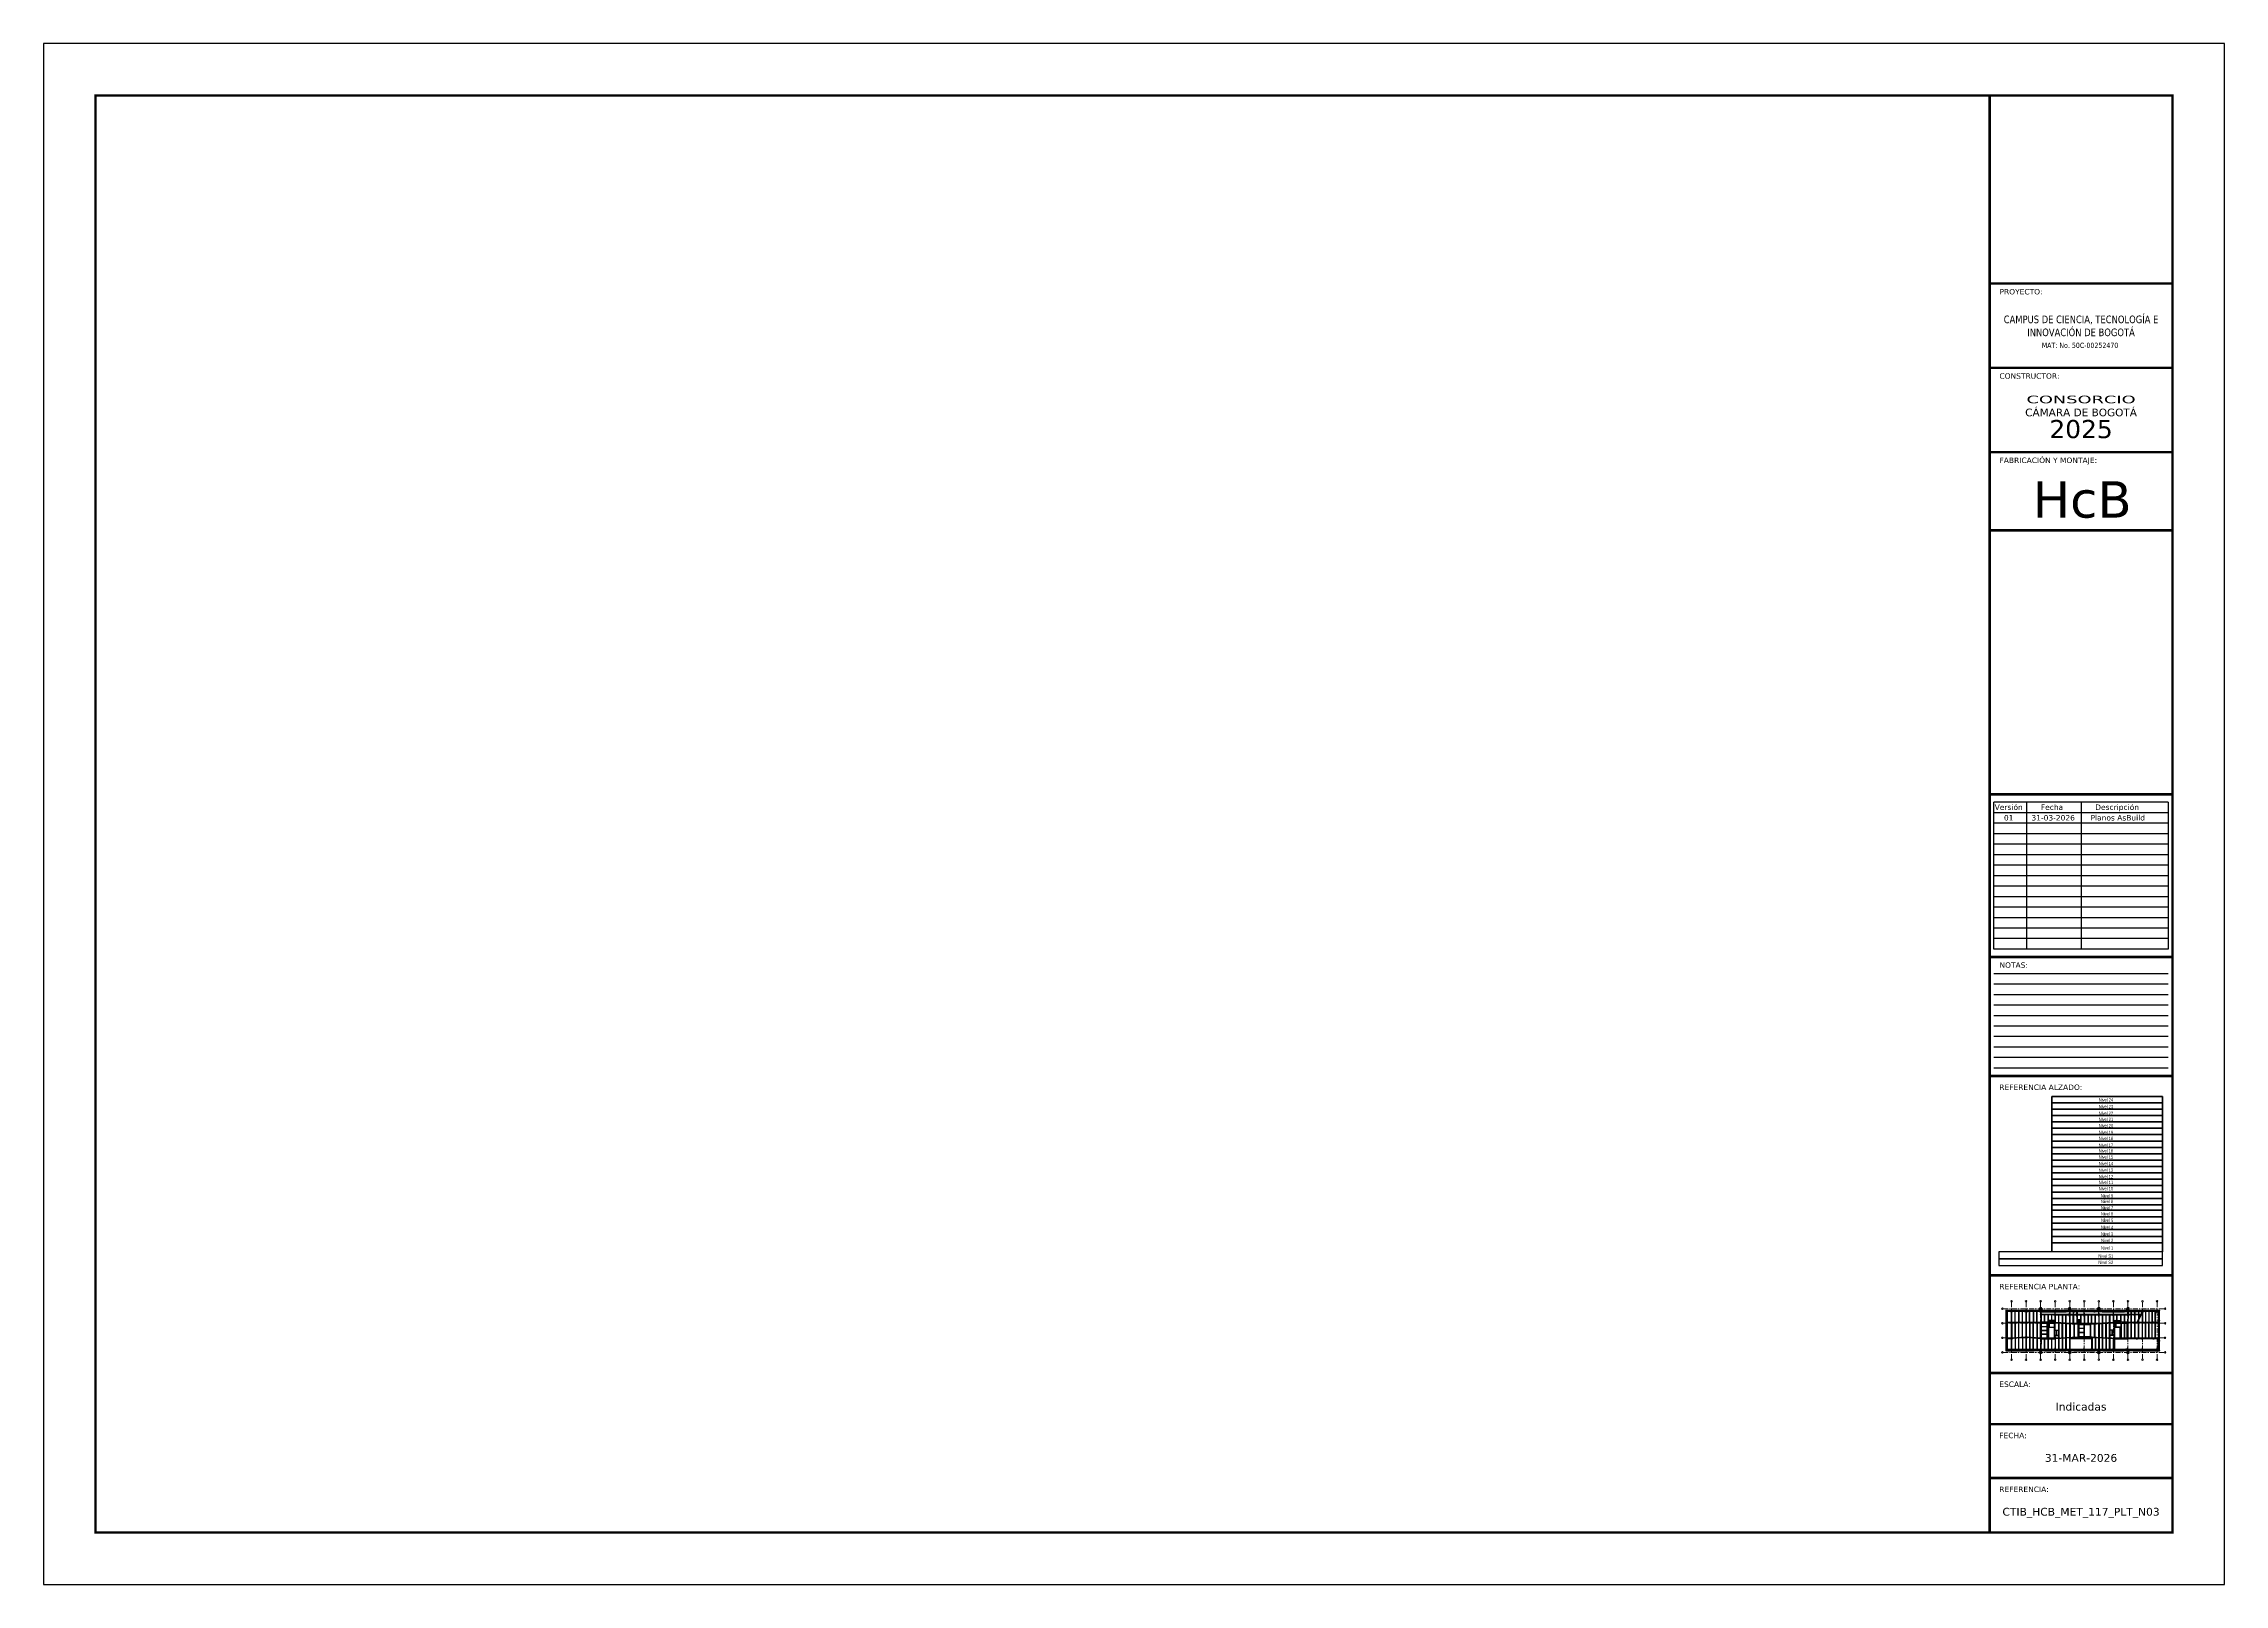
# Paper-space layout 'Layout1' of a CAD drawing. Header units: millimetres. Extents: x 0 to 841, y -5 to 589.
import ezdxf
from ezdxf.enums import TextEntityAlignment as Align

# ---------------------------------------------------------------- set-up
doc = ezdxf.new("R2010")
doc.units = ezdxf.units.MM
doc.linetypes.add('DXK_LINE_DOT3', pattern=[5.9187, 2.979, -0.9799, 0.9799, -0.9799])
doc.linetypes.add('Grid Line', pattern=[3.33375, 1.905, -0.47625, 0.47625, -0.47625])
for name, color, linetype, lineweight in [('E_COLUMNAS', 1, 'Continuous', 18), ('E_COLUMNAS-1', 1, 'Continuous', 25), ('E_EJES', 8, 'Continuous', 9), ('E_EJES-1', 8, 'Grid Line', 9), ('E_TEXTO', 3, 'Continuous', 9)]:
    doc.layers.add(name, color=color, linetype=linetype, lineweight=lineweight)
for name, color, linetype in [('FORMATO', 7, 'Continuous'), ('VIEWPORT', 7, 'Continuous'), ('VIGAS', 5, 'Continuous')]:
    doc.layers.add(name, color=color, linetype=linetype)
doc.styles.add('Arial Narrow_3', font='', dxfattribs={"width": 0.85, "height": 0.05})
doc.styles.add('Arial Narrow_B_1', font='verdana.ttf', dxfattribs={"height": 0.0025})
doc.styles.add('Swis721 LtCn BT', font='swisscl.ttf', dxfattribs={"height": 0.42})
doc.styles.get('Arial Narrow_3').set_extended_font_data('Arial Narrow')
pattern_1 = [(45, (770.23941, 84.14906), (-0.10372, 0.10372), [])]
pattern_2 = [(135, (813.47768, -8.70777), (-0.10500536, -0.10500536), [])]

# ---------------------------------------------------------------- blocks, each defined once
blk = doc.blocks.new('Grid - CNI_NOMBRE EJES-372759-_6_00m_N_E_-NIVEL-2 DOC')
at = {"layer": 'E_EJES'}
blk.add_circle((0, 0), 0.003, dxfattribs=at)

psp = doc.layouts.get("Layout1")

# ---------------------------------------------------------------- hatches: boundary and pattern name
at = {"layer": 'E_COLUMNAS'}
h = psp.add_hatch(dxfattribs=at)
h.set_pattern_fill('FP_1', color=256, scale=0.66, style=0, pattern_type=2)
h.set_pattern_definition(pattern_2)
h.paths.add_polyline_path([(770.14, 83.67), (770.2, 83.67), (770.26, 83.68), (770.32, 83.7), (770.37, 83.73), (770.42, 83.76), (770.47, 83.8), (770.51, 83.85), (770.54, 83.9), (770.57, 83.95), (770.59, 84.01), (770.6, 84.07), (770.6, 84.13), (770.6, 84.19), (770.59, 84.25), (770.57, 84.31), (770.54, 84.36), (770.51, 84.41), (770.47, 84.46), (770.42, 84.5), (770.37, 84.53), (770.32, 84.56), (770.26, 84.58), (770.2, 84.59), (770.14, 84.59), (770.08, 84.59), (770.02, 84.58), (769.96, 84.56), (769.91, 84.53), (769.86, 84.5), (769.81, 84.46), (769.77, 84.41), (769.74, 84.36), (769.71, 84.31), (769.69, 84.25), (769.68, 84.19), (769.68, 84.13), (769.68, 84.07), (769.69, 84.01), (769.71, 83.95), (769.74, 83.9), (769.77, 83.85), (769.81, 83.8), (769.86, 83.76), (769.91, 83.73), (769.96, 83.7), (770.02, 83.68), (770.08, 83.67)])
h = psp.add_hatch(dxfattribs=at)
h.set_pattern_fill('FP_1', color=256, scale=0.66, style=0, pattern_type=2)
h.set_pattern_definition(pattern_2)
h.paths.add_polyline_path([(781.36, 83.67), (781.42, 83.67), (781.48, 83.68), (781.54, 83.7), (781.59, 83.73), (781.64, 83.76), (781.69, 83.8), (781.73, 83.85), (781.76, 83.9), (781.79, 83.95), (781.81, 84.01), (781.82, 84.07), (781.82, 84.13), (781.82, 84.19), (781.81, 84.25), (781.79, 84.31), (781.76, 84.36), (781.73, 84.41), (781.69, 84.46), (781.64, 84.5), (781.59, 84.53), (781.54, 84.56), (781.48, 84.58), (781.42, 84.59), (781.36, 84.59), (781.3, 84.59), (781.24, 84.58), (781.18, 84.56), (781.13, 84.53), (781.08, 84.5), (781.03, 84.46), (780.99, 84.41), (780.96, 84.36), (780.93, 84.31), (780.91, 84.25), (780.9, 84.19), (780.9, 84.13), (780.9, 84.07), (780.91, 84.01), (780.93, 83.95), (780.96, 83.9), (780.99, 83.85), (781.03, 83.8), (781.08, 83.76), (781.13, 83.73), (781.18, 83.7), (781.24, 83.68), (781.3, 83.67)])
h = psp.add_hatch(dxfattribs=at)
h.set_pattern_fill('FP_1', color=256, scale=0.66, style=0, pattern_type=2)
h.set_pattern_definition(pattern_2)
h.paths.add_polyline_path([(792.58, 83.67), (792.64, 83.67), (792.7, 83.68), (792.76, 83.7), (792.81, 83.73), (792.86, 83.76), (792.91, 83.8), (792.95, 83.85), (792.98, 83.9), (793.01, 83.95), (793.03, 84.01), (793.04, 84.07), (793.04, 84.13), (793.04, 84.19), (793.03, 84.25), (793.01, 84.31), (792.98, 84.36), (792.95, 84.41), (792.91, 84.46), (792.86, 84.5), (792.81, 84.53), (792.76, 84.56), (792.7, 84.58), (792.64, 84.59), (792.58, 84.59), (792.52, 84.59), (792.46, 84.58), (792.4, 84.56), (792.35, 84.53), (792.3, 84.5), (792.25, 84.46), (792.21, 84.41), (792.18, 84.36), (792.15, 84.31), (792.13, 84.25), (792.12, 84.19), (792.12, 84.13), (792.12, 84.07), (792.13, 84.01), (792.15, 83.95), (792.18, 83.9), (792.21, 83.85), (792.25, 83.8), (792.3, 83.76), (792.35, 83.73), (792.4, 83.7), (792.46, 83.68), (792.52, 83.67)])
h = psp.add_hatch(dxfattribs=at)
h.set_pattern_fill('FP_1', color=256, scale=0.66, style=0, pattern_type=2)
h.set_pattern_definition(pattern_2)
h.paths.add_polyline_path([(803.8, 83.67), (803.86, 83.67), (803.92, 83.68), (803.98, 83.7), (804.03, 83.73), (804.08, 83.76), (804.13, 83.8), (804.17, 83.85), (804.2, 83.9), (804.23, 83.95), (804.25, 84.01), (804.26, 84.07), (804.26, 84.13), (804.26, 84.19), (804.25, 84.25), (804.23, 84.31), (804.2, 84.36), (804.17, 84.41), (804.13, 84.46), (804.08, 84.5), (804.03, 84.53), (803.98, 84.56), (803.92, 84.58), (803.86, 84.59), (803.8, 84.59), (803.74, 84.59), (803.68, 84.58), (803.62, 84.56), (803.57, 84.53), (803.52, 84.5), (803.47, 84.46), (803.43, 84.41), (803.4, 84.36), (803.37, 84.31), (803.35, 84.25), (803.34, 84.19), (803.34, 84.13), (803.34, 84.07), (803.35, 84.01), (803.37, 83.95), (803.4, 83.9), (803.43, 83.85), (803.47, 83.8), (803.52, 83.76), (803.57, 83.73), (803.62, 83.7), (803.68, 83.68), (803.74, 83.67)])
at = {"layer": 'FORMATO'}
h = psp.add_hatch(dxfattribs=at)
h.set_pattern_fill('FP_1', color=8, scale=0.66, style=0, pattern_type=2)
h.set_pattern_definition(pattern_2)
h.paths.add_polyline_path([(770.14, 100.5), (770.2, 100.5), (770.26, 100.51), (770.32, 100.53), (770.37, 100.56), (770.42, 100.59), (770.47, 100.63), (770.51, 100.68), (770.54, 100.73), (770.57, 100.78), (770.59, 100.84), (770.6, 100.9), (770.6, 100.96), (770.6, 101.02), (770.59, 101.08), (770.57, 101.14), (770.54, 101.19), (770.51, 101.24), (770.47, 101.29), (770.42, 101.33), (770.37, 101.36), (770.32, 101.39), (770.26, 101.41), (770.2, 101.42), (770.14, 101.42), (770.08, 101.42), (770.02, 101.41), (769.96, 101.39), (769.91, 101.36), (769.86, 101.33), (769.81, 101.29), (769.77, 101.24), (769.74, 101.19), (769.71, 101.14), (769.69, 101.08), (769.68, 101.02), (769.68, 100.96), (769.68, 100.9), (769.69, 100.84), (769.71, 100.78), (769.74, 100.73), (769.77, 100.68), (769.81, 100.63), (769.86, 100.59), (769.91, 100.56), (769.96, 100.53), (770.02, 100.51), (770.08, 100.5)])
h = psp.add_hatch(dxfattribs=at)
h.set_pattern_fill('', color=8, scale=0.0462, style=0, pattern_type=0)
h.set_pattern_definition([(45, (770.23941, 100.97906), (-0.10372, 0.10372), [])])
h.paths.add_polyline_path([(770.24, 100.96), (770.24, 100.98), (770.23, 101), (770.22, 101.02), (770.21, 101.03), (770.2, 101.04), (770.18, 101.05), (770.16, 101.06), (770.14, 101.06), (770.12, 101.06), (770.1, 101.05), (770.08, 101.04), (770.07, 101.03), (770.06, 101.02), (770.05, 101), (770.04, 100.98), (770.04, 100.96), (770.04, 100.94), (770.05, 100.92), (770.06, 100.9), (770.07, 100.89), (770.08, 100.88), (770.1, 100.87), (770.12, 100.86), (770.14, 100.86), (770.16, 100.86), (770.18, 100.87), (770.2, 100.88), (770.21, 100.89), (770.22, 100.9), (770.23, 100.92), (770.24, 100.94)])
h.paths.add_polyline_path([(770.23, 100.92), (770.22, 100.91), (770.21, 100.89), (770.19, 100.88), (770.18, 100.87), (770.16, 100.87), (770.14, 100.87), (770.12, 100.87), (770.1, 100.87), (770.09, 100.88), (770.07, 100.89), (770.06, 100.91), (770.05, 100.92), (770.05, 100.94), (770.05, 100.96), (770.05, 100.98), (770.05, 101), (770.06, 101.01), (770.07, 101.03), (770.09, 101.04), (770.1, 101.05), (770.12, 101.05), (770.14, 101.05), (770.16, 101.05), (770.18, 101.05), (770.19, 101.04), (770.21, 101.03), (770.22, 101.01), (770.23, 101), (770.23, 100.98), (770.23, 100.96), (770.23, 100.94)])
h = psp.add_hatch(dxfattribs=at)
h.set_pattern_fill('FP_1', color=8, scale=0.66, style=0, pattern_type=2)
h.set_pattern_definition(pattern_2)
h.paths.add_polyline_path([(781.36, 100.5), (781.42, 100.5), (781.48, 100.51), (781.54, 100.53), (781.59, 100.56), (781.64, 100.59), (781.69, 100.63), (781.73, 100.68), (781.76, 100.73), (781.79, 100.78), (781.81, 100.84), (781.82, 100.9), (781.82, 100.96), (781.82, 101.02), (781.81, 101.08), (781.79, 101.14), (781.76, 101.19), (781.73, 101.24), (781.69, 101.29), (781.64, 101.33), (781.59, 101.36), (781.54, 101.39), (781.48, 101.41), (781.42, 101.42), (781.36, 101.42), (781.3, 101.42), (781.24, 101.41), (781.18, 101.39), (781.13, 101.36), (781.08, 101.33), (781.03, 101.29), (780.99, 101.24), (780.96, 101.19), (780.93, 101.14), (780.91, 101.08), (780.9, 101.02), (780.9, 100.96), (780.9, 100.9), (780.91, 100.84), (780.93, 100.78), (780.96, 100.73), (780.99, 100.68), (781.03, 100.63), (781.08, 100.59), (781.13, 100.56), (781.18, 100.53), (781.24, 100.51), (781.3, 100.5)])
h = psp.add_hatch(dxfattribs=at)
h.set_pattern_fill('', color=8, scale=0.0462, style=0, pattern_type=0)
h.set_pattern_definition([(45, (781.45941, 100.97906), (-0.10372, 0.10372), [])])
h.paths.add_polyline_path([(781.46, 100.96), (781.46, 100.98), (781.45, 101), (781.44, 101.02), (781.43, 101.03), (781.42, 101.04), (781.4, 101.05), (781.38, 101.06), (781.36, 101.06), (781.34, 101.06), (781.32, 101.05), (781.3, 101.04), (781.29, 101.03), (781.28, 101.02), (781.27, 101), (781.26, 100.98), (781.26, 100.96), (781.26, 100.94), (781.27, 100.92), (781.28, 100.9), (781.29, 100.89), (781.3, 100.88), (781.32, 100.87), (781.34, 100.86), (781.36, 100.86), (781.38, 100.86), (781.4, 100.87), (781.42, 100.88), (781.43, 100.89), (781.44, 100.9), (781.45, 100.92), (781.46, 100.94)])
h.paths.add_polyline_path([(781.45, 100.92), (781.44, 100.91), (781.43, 100.89), (781.41, 100.88), (781.4, 100.87), (781.38, 100.87), (781.36, 100.87), (781.34, 100.87), (781.32, 100.87), (781.31, 100.88), (781.29, 100.89), (781.28, 100.91), (781.27, 100.92), (781.27, 100.94), (781.27, 100.96), (781.27, 100.98), (781.27, 101), (781.28, 101.01), (781.29, 101.03), (781.31, 101.04), (781.32, 101.05), (781.34, 101.05), (781.36, 101.05), (781.38, 101.05), (781.4, 101.05), (781.41, 101.04), (781.43, 101.03), (781.44, 101.01), (781.45, 101), (781.45, 100.98), (781.45, 100.96), (781.45, 100.94)])
h = psp.add_hatch(dxfattribs=at)
h.set_pattern_fill('FP_1', color=8, scale=0.66, style=0, pattern_type=2)
h.set_pattern_definition(pattern_2)
h.paths.add_polyline_path([(792.58, 100.5), (792.64, 100.5), (792.7, 100.51), (792.76, 100.53), (792.81, 100.56), (792.86, 100.59), (792.91, 100.63), (792.95, 100.68), (792.98, 100.73), (793.01, 100.78), (793.03, 100.84), (793.04, 100.9), (793.04, 100.96), (793.04, 101.02), (793.03, 101.08), (793.01, 101.14), (792.98, 101.19), (792.95, 101.24), (792.91, 101.29), (792.86, 101.33), (792.81, 101.36), (792.76, 101.39), (792.7, 101.41), (792.64, 101.42), (792.58, 101.42), (792.52, 101.42), (792.46, 101.41), (792.4, 101.39), (792.35, 101.36), (792.3, 101.33), (792.25, 101.29), (792.21, 101.24), (792.18, 101.19), (792.15, 101.14), (792.13, 101.08), (792.12, 101.02), (792.12, 100.96), (792.12, 100.9), (792.13, 100.84), (792.15, 100.78), (792.18, 100.73), (792.21, 100.68), (792.25, 100.63), (792.3, 100.59), (792.35, 100.56), (792.4, 100.53), (792.46, 100.51), (792.53, 100.5)])
h = psp.add_hatch(dxfattribs=at)
h.set_pattern_fill('', color=8, scale=0.0462, style=0, pattern_type=0)
h.set_pattern_definition([(45, (792.67941, 100.97906), (-0.10372, 0.10372), [])])
h.paths.add_polyline_path([(792.68, 100.96), (792.68, 100.98), (792.67, 101), (792.66, 101.02), (792.65, 101.03), (792.64, 101.04), (792.62, 101.05), (792.6, 101.06), (792.58, 101.06), (792.56, 101.06), (792.54, 101.05), (792.52, 101.04), (792.51, 101.03), (792.5, 101.02), (792.49, 101), (792.48, 100.98), (792.48, 100.96), (792.48, 100.94), (792.49, 100.92), (792.5, 100.9), (792.51, 100.89), (792.52, 100.88), (792.54, 100.87), (792.56, 100.86), (792.58, 100.86), (792.6, 100.86), (792.62, 100.87), (792.64, 100.88), (792.65, 100.89), (792.66, 100.9), (792.67, 100.92), (792.68, 100.94)])
h.paths.add_polyline_path([(792.67, 100.92), (792.66, 100.91), (792.65, 100.89), (792.63, 100.88), (792.62, 100.87), (792.6, 100.87), (792.58, 100.87), (792.56, 100.87), (792.54, 100.87), (792.53, 100.88), (792.51, 100.89), (792.5, 100.91), (792.49, 100.92), (792.49, 100.94), (792.49, 100.96), (792.49, 100.98), (792.49, 101), (792.5, 101.01), (792.51, 101.03), (792.53, 101.04), (792.54, 101.05), (792.56, 101.05), (792.58, 101.05), (792.6, 101.05), (792.62, 101.05), (792.63, 101.04), (792.65, 101.03), (792.66, 101.01), (792.67, 101), (792.67, 100.98), (792.67, 100.96), (792.67, 100.94)])
h = psp.add_hatch(dxfattribs=at)
h.set_pattern_fill('FP_1', color=8, scale=0.66, style=0, pattern_type=2)
h.set_pattern_definition(pattern_2)
h.paths.add_polyline_path([(803.8, 100.5), (803.86, 100.5), (803.92, 100.51), (803.98, 100.53), (804.03, 100.56), (804.08, 100.59), (804.13, 100.63), (804.17, 100.68), (804.2, 100.73), (804.23, 100.78), (804.25, 100.84), (804.26, 100.9), (804.26, 100.96), (804.26, 101.02), (804.25, 101.08), (804.23, 101.14), (804.2, 101.19), (804.17, 101.24), (804.13, 101.29), (804.08, 101.33), (804.03, 101.36), (803.98, 101.39), (803.92, 101.41), (803.86, 101.42), (803.8, 101.42), (803.74, 101.42), (803.68, 101.41), (803.62, 101.39), (803.57, 101.36), (803.52, 101.33), (803.47, 101.29), (803.43, 101.24), (803.4, 101.19), (803.37, 101.14), (803.35, 101.08), (803.34, 101.02), (803.34, 100.96), (803.34, 100.9), (803.35, 100.84), (803.37, 100.78), (803.4, 100.73), (803.43, 100.68), (803.47, 100.63), (803.52, 100.59), (803.57, 100.56), (803.62, 100.53), (803.68, 100.51), (803.74, 100.5)])
h = psp.add_hatch(dxfattribs=at)
h.set_pattern_fill('', color=8, scale=0.0462, style=0, pattern_type=0)
h.set_pattern_definition([(45, (803.89941, 100.97906), (-0.10372, 0.10372), [])])
h.paths.add_polyline_path([(803.9, 100.96), (803.9, 100.98), (803.89, 101), (803.88, 101.02), (803.87, 101.03), (803.86, 101.04), (803.84, 101.05), (803.82, 101.06), (803.8, 101.06), (803.78, 101.06), (803.76, 101.05), (803.74, 101.04), (803.73, 101.03), (803.72, 101.02), (803.71, 101), (803.7, 100.98), (803.7, 100.96), (803.7, 100.94), (803.71, 100.92), (803.72, 100.9), (803.73, 100.89), (803.74, 100.88), (803.76, 100.87), (803.78, 100.86), (803.8, 100.86), (803.82, 100.86), (803.84, 100.87), (803.86, 100.88), (803.87, 100.89), (803.88, 100.9), (803.89, 100.92), (803.9, 100.94)])
h.paths.add_polyline_path([(803.89, 100.92), (803.88, 100.91), (803.87, 100.89), (803.85, 100.88), (803.84, 100.87), (803.82, 100.87), (803.8, 100.87), (803.78, 100.87), (803.76, 100.87), (803.75, 100.88), (803.73, 100.89), (803.72, 100.91), (803.71, 100.92), (803.71, 100.94), (803.71, 100.96), (803.71, 100.98), (803.71, 101), (803.72, 101.01), (803.73, 101.03), (803.75, 101.04), (803.76, 101.05), (803.78, 101.05), (803.8, 101.05), (803.82, 101.05), (803.84, 101.05), (803.85, 101.04), (803.87, 101.03), (803.88, 101.01), (803.89, 101), (803.89, 100.98), (803.89, 100.96), (803.89, 100.94)])
h = psp.add_hatch(dxfattribs=at)
h.set_pattern_fill('', color=8, scale=0.0462, style=0, pattern_type=0)
h.set_pattern_definition([(45, (759.05264, 99.92477), (-0.10372, 0.10372), [])])
h.paths.add_polyline_path([(759.05, 99.9), (759.05, 99.92), (759.05, 99.95), (759.04, 99.97), (759.02, 99.99), (759.01, 100), (758.99, 100.02), (758.97, 100.03), (758.94, 100.03), (758.92, 100.04), (758.9, 100.03), (758.87, 100.03), (758.85, 100.02), (758.83, 100), (758.82, 99.99), (758.8, 99.97), (758.79, 99.95), (758.79, 99.92), (758.79, 99.9), (758.79, 99.88), (758.79, 99.86), (758.8, 99.83), (758.82, 99.82), (758.83, 99.8), (758.85, 99.79), (758.87, 99.78), (758.9, 99.77), (758.92, 99.77), (758.94, 99.77), (758.97, 99.78), (758.99, 99.79), (759.01, 99.8), (759.02, 99.82), (759.04, 99.83), (759.05, 99.86), (759.05, 99.88)])
h.paths.add_polyline_path([(759.04, 99.86), (759.03, 99.84), (759.02, 99.82), (759, 99.8), (758.98, 99.79), (758.96, 99.78), (758.94, 99.78), (758.92, 99.78), (758.9, 99.78), (758.88, 99.78), (758.86, 99.79), (758.84, 99.8), (758.82, 99.82), (758.81, 99.84), (758.8, 99.86), (758.8, 99.88), (758.79, 99.9), (758.8, 99.92), (758.8, 99.94), (758.81, 99.96), (758.82, 99.98), (758.84, 100), (758.86, 100.01), (758.88, 100.02), (758.9, 100.03), (758.92, 100.03), (758.94, 100.03), (758.96, 100.02), (758.98, 100.01), (759, 100), (759.02, 99.98), (759.03, 99.96), (759.04, 99.94), (759.04, 99.92), (759.05, 99.9), (759.04, 99.88)])
h = psp.add_hatch(dxfattribs=at)
h.set_pattern_fill('', color=8, scale=0.0462, style=0, pattern_type=0)
h.set_pattern_definition([(45, (764.66264, 99.92477), (-0.10372, 0.10372), [])])
h.paths.add_polyline_path([(764.66, 99.9), (764.66, 99.92), (764.66, 99.95), (764.65, 99.97), (764.63, 99.99), (764.62, 100), (764.6, 100.02), (764.58, 100.03), (764.55, 100.03), (764.53, 100.04), (764.51, 100.03), (764.48, 100.03), (764.46, 100.02), (764.44, 100), (764.43, 99.99), (764.41, 99.97), (764.4, 99.95), (764.4, 99.92), (764.4, 99.9), (764.4, 99.88), (764.4, 99.86), (764.41, 99.83), (764.43, 99.82), (764.44, 99.8), (764.46, 99.79), (764.48, 99.78), (764.51, 99.77), (764.53, 99.77), (764.55, 99.77), (764.58, 99.78), (764.6, 99.79), (764.62, 99.8), (764.63, 99.82), (764.65, 99.83), (764.66, 99.86), (764.66, 99.88)])
h.paths.add_polyline_path([(764.65, 99.86), (764.64, 99.84), (764.63, 99.82), (764.61, 99.8), (764.59, 99.79), (764.57, 99.78), (764.55, 99.78), (764.53, 99.78), (764.51, 99.78), (764.49, 99.78), (764.47, 99.79), (764.45, 99.8), (764.43, 99.82), (764.42, 99.84), (764.41, 99.86), (764.41, 99.88), (764.4, 99.9), (764.41, 99.92), (764.41, 99.94), (764.42, 99.96), (764.43, 99.98), (764.45, 100), (764.47, 100.01), (764.49, 100.02), (764.51, 100.03), (764.53, 100.03), (764.55, 100.03), (764.57, 100.02), (764.59, 100.01), (764.61, 100), (764.63, 99.98), (764.64, 99.96), (764.65, 99.94), (764.65, 99.92), (764.66, 99.9), (764.65, 99.88)])
h = psp.add_hatch(dxfattribs=at)
h.set_pattern_fill('', color=8, scale=0.0462, style=0, pattern_type=0)
h.set_pattern_definition([(45, (775.84941, 98.669), (-0.10372, 0.10372), [])])
h.paths.add_polyline_path([(775.85, 98.65), (775.85, 98.67), (775.84, 98.69), (775.83, 98.71), (775.82, 98.72), (775.81, 98.73), (775.79, 98.74), (775.77, 98.75), (775.75, 98.75), (775.73, 98.75), (775.71, 98.74), (775.69, 98.73), (775.68, 98.72), (775.67, 98.71), (775.66, 98.69), (775.65, 98.67), (775.65, 98.65), (775.65, 98.63), (775.66, 98.61), (775.67, 98.59), (775.68, 98.58), (775.69, 98.57), (775.71, 98.56), (775.73, 98.55), (775.75, 98.55), (775.77, 98.55), (775.79, 98.56), (775.81, 98.57), (775.82, 98.58), (775.83, 98.59), (775.84, 98.61), (775.85, 98.63)])
h.paths.add_polyline_path([(775.84, 98.61), (775.83, 98.6), (775.82, 98.58), (775.8, 98.57), (775.79, 98.56), (775.77, 98.56), (775.75, 98.56), (775.73, 98.56), (775.71, 98.56), (775.7, 98.57), (775.68, 98.58), (775.67, 98.6), (775.66, 98.61), (775.66, 98.63), (775.66, 98.65), (775.66, 98.67), (775.66, 98.69), (775.67, 98.7), (775.68, 98.72), (775.7, 98.73), (775.71, 98.74), (775.73, 98.74), (775.75, 98.74), (775.77, 98.74), (775.79, 98.74), (775.8, 98.73), (775.82, 98.72), (775.83, 98.7), (775.84, 98.69), (775.84, 98.67), (775.84, 98.65), (775.84, 98.63)])
h = psp.add_hatch(dxfattribs=at)
h.set_pattern_fill('', color=8, scale=0.0462, style=0, pattern_type=0)
h.set_pattern_definition([(45, (775.6682, 99.98387), (-0.10372, 0.10372), [])])
h.paths.add_polyline_path([(775.83, 99.98), (775.67, 99.98), (775.67, 99.82), (775.83, 99.82)])
h.paths.add_polyline_path([(775.67, 99.82), (775.67, 99.98), (775.83, 99.98), (775.83, 99.82)])
h = psp.add_hatch(dxfattribs=at)
h.set_pattern_fill('', color=8, scale=0.0462, style=0, pattern_type=0)
h.set_pattern_definition([(45, (781.45941, 98.669), (-0.10372, 0.10372), [])])
h.paths.add_polyline_path([(781.46, 98.65), (781.46, 98.67), (781.45, 98.69), (781.44, 98.71), (781.43, 98.72), (781.42, 98.73), (781.4, 98.74), (781.38, 98.75), (781.36, 98.75), (781.34, 98.75), (781.32, 98.74), (781.3, 98.73), (781.29, 98.72), (781.28, 98.71), (781.27, 98.69), (781.26, 98.67), (781.26, 98.65), (781.26, 98.63), (781.27, 98.61), (781.28, 98.59), (781.29, 98.58), (781.3, 98.57), (781.32, 98.56), (781.34, 98.55), (781.36, 98.55), (781.38, 98.55), (781.4, 98.56), (781.42, 98.57), (781.43, 98.58), (781.44, 98.59), (781.45, 98.61), (781.46, 98.63)])
h.paths.add_polyline_path([(781.45, 98.61), (781.44, 98.6), (781.43, 98.58), (781.41, 98.57), (781.4, 98.56), (781.38, 98.56), (781.36, 98.56), (781.34, 98.56), (781.32, 98.56), (781.31, 98.57), (781.29, 98.58), (781.28, 98.6), (781.27, 98.61), (781.27, 98.63), (781.27, 98.65), (781.27, 98.67), (781.27, 98.69), (781.28, 98.7), (781.29, 98.72), (781.31, 98.73), (781.32, 98.74), (781.34, 98.74), (781.36, 98.74), (781.38, 98.74), (781.4, 98.74), (781.41, 98.73), (781.43, 98.72), (781.44, 98.7), (781.45, 98.69), (781.45, 98.67), (781.45, 98.65), (781.45, 98.63)])
h = psp.add_hatch(dxfattribs=at)
h.set_pattern_fill('', color=8, scale=0.0462, style=0, pattern_type=0)
h.set_pattern_definition([(45, (781.2782, 99.98387), (-0.10372, 0.10372), [])])
h.paths.add_polyline_path([(781.44, 99.98), (781.28, 99.98), (781.28, 99.82), (781.44, 99.82)])
h.paths.add_polyline_path([(781.28, 99.82), (781.28, 99.98), (781.44, 99.98), (781.44, 99.82)])
h = psp.add_hatch(dxfattribs=at)
h.set_pattern_fill('', color=8, scale=0.0462, style=0, pattern_type=0)
h.set_pattern_definition([(45, (787.06941, 98.669), (-0.10372, 0.10372), [])])
h.paths.add_polyline_path([(787.07, 98.65), (787.07, 98.67), (787.06, 98.69), (787.05, 98.71), (787.04, 98.72), (787.03, 98.73), (787.01, 98.74), (786.99, 98.75), (786.97, 98.75), (786.95, 98.75), (786.93, 98.74), (786.91, 98.73), (786.9, 98.72), (786.89, 98.71), (786.88, 98.69), (786.87, 98.67), (786.87, 98.65), (786.87, 98.63), (786.88, 98.61), (786.89, 98.59), (786.9, 98.58), (786.91, 98.57), (786.93, 98.56), (786.95, 98.55), (786.97, 98.55), (786.99, 98.55), (787.01, 98.56), (787.03, 98.57), (787.04, 98.58), (787.05, 98.59), (787.06, 98.61), (787.07, 98.63)])
h.paths.add_polyline_path([(787.06, 98.61), (787.05, 98.6), (787.04, 98.58), (787.02, 98.57), (787.01, 98.56), (786.99, 98.56), (786.97, 98.56), (786.95, 98.56), (786.93, 98.56), (786.92, 98.57), (786.9, 98.58), (786.89, 98.6), (786.88, 98.61), (786.88, 98.63), (786.88, 98.65), (786.88, 98.67), (786.88, 98.69), (786.89, 98.7), (786.9, 98.72), (786.92, 98.73), (786.93, 98.74), (786.95, 98.74), (786.97, 98.74), (786.99, 98.74), (787.01, 98.74), (787.02, 98.73), (787.04, 98.72), (787.05, 98.7), (787.06, 98.69), (787.06, 98.67), (787.06, 98.65), (787.06, 98.63)])
h = psp.add_hatch(dxfattribs=at)
h.set_pattern_fill('', color=8, scale=0.0462, style=0, pattern_type=0)
h.set_pattern_definition([(45, (786.8882, 99.98419), (-0.10372, 0.10372), [])])
h.paths.add_polyline_path([(787.05, 99.98), (786.89, 99.98), (786.89, 99.82), (787.05, 99.82)])
h.paths.add_polyline_path([(786.89, 99.82), (786.89, 99.98), (787.05, 99.98), (787.05, 99.82)])
h = psp.add_hatch(dxfattribs=at)
h.set_pattern_fill('', color=8, scale=0.0462, style=0, pattern_type=0)
h.set_pattern_definition([(45, (792.49621, 99.98617), (-0.10372, 0.10372), [])])
h.paths.add_polyline_path([(792.67, 99.99), (792.5, 99.99), (792.5, 99.82), (792.67, 99.82)])
h.paths.add_polyline_path([(792.5, 99.82), (792.5, 99.99), (792.66, 99.99), (792.66, 99.82)])
h = psp.add_hatch(dxfattribs=at)
h.set_pattern_fill('', color=8, scale=0.0462, style=0, pattern_type=0)
h.set_pattern_definition([(45, (792.4982, 99.98419), (-0.10372, 0.10372), [])])
h.paths.add_polyline_path([(792.66, 99.98), (792.5, 99.98), (792.5, 99.82), (792.66, 99.82)])
h.paths.add_polyline_path([(792.5, 99.82), (792.5, 99.98), (792.66, 99.98), (792.66, 99.82)])
h = psp.add_hatch(dxfattribs=at)
h.set_pattern_fill('', color=8, scale=0.0462, style=0, pattern_type=0)
h.set_pattern_definition([(45, (798.28941, 98.669), (-0.10372, 0.10372), [])])
h.paths.add_polyline_path([(798.29, 98.65), (798.29, 98.67), (798.28, 98.69), (798.27, 98.71), (798.26, 98.72), (798.25, 98.73), (798.23, 98.74), (798.21, 98.75), (798.19, 98.75), (798.17, 98.75), (798.15, 98.74), (798.13, 98.73), (798.12, 98.72), (798.11, 98.71), (798.1, 98.69), (798.09, 98.67), (798.09, 98.65), (798.09, 98.63), (798.1, 98.61), (798.11, 98.59), (798.12, 98.58), (798.13, 98.57), (798.15, 98.56), (798.17, 98.55), (798.19, 98.55), (798.21, 98.55), (798.23, 98.56), (798.25, 98.57), (798.26, 98.58), (798.27, 98.59), (798.28, 98.61), (798.29, 98.63)])
h.paths.add_polyline_path([(798.28, 98.61), (798.27, 98.6), (798.26, 98.58), (798.24, 98.57), (798.23, 98.56), (798.21, 98.56), (798.19, 98.56), (798.17, 98.56), (798.15, 98.56), (798.14, 98.57), (798.12, 98.58), (798.11, 98.6), (798.1, 98.61), (798.1, 98.63), (798.1, 98.65), (798.1, 98.67), (798.1, 98.69), (798.11, 98.7), (798.12, 98.72), (798.14, 98.73), (798.15, 98.74), (798.17, 98.74), (798.19, 98.74), (798.21, 98.74), (798.23, 98.74), (798.24, 98.73), (798.26, 98.72), (798.27, 98.7), (798.28, 98.69), (798.28, 98.67), (798.28, 98.65), (798.28, 98.63)])
h = psp.add_hatch(dxfattribs=at)
h.set_pattern_fill('', color=8, scale=0.0462, style=0, pattern_type=0)
h.set_pattern_definition([(45, (798.1082, 99.98419), (-0.10372, 0.10372), [])])
h.paths.add_polyline_path([(798.27, 99.98), (798.11, 99.98), (798.11, 99.82), (798.27, 99.82)])
h.paths.add_polyline_path([(798.11, 99.82), (798.11, 99.98), (798.27, 99.98), (798.27, 99.82)])
h = psp.add_hatch(dxfattribs=at)
h.set_pattern_fill('', color=8, scale=0.0462, style=0, pattern_type=0)
h.set_pattern_definition([(45, (803.89941, 98.669), (-0.10372, 0.10372), [])])
h.paths.add_polyline_path([(803.9, 98.65), (803.9, 98.67), (803.89, 98.69), (803.88, 98.71), (803.87, 98.72), (803.86, 98.73), (803.84, 98.74), (803.82, 98.75), (803.8, 98.75), (803.78, 98.75), (803.76, 98.74), (803.74, 98.73), (803.73, 98.72), (803.72, 98.71), (803.71, 98.69), (803.7, 98.67), (803.7, 98.65), (803.7, 98.63), (803.71, 98.61), (803.72, 98.59), (803.73, 98.58), (803.74, 98.57), (803.76, 98.56), (803.78, 98.55), (803.8, 98.55), (803.82, 98.55), (803.84, 98.56), (803.86, 98.57), (803.87, 98.58), (803.88, 98.59), (803.89, 98.61), (803.9, 98.63)])
h.paths.add_polyline_path([(803.89, 98.61), (803.88, 98.6), (803.87, 98.58), (803.85, 98.57), (803.84, 98.56), (803.82, 98.56), (803.8, 98.56), (803.78, 98.56), (803.76, 98.56), (803.75, 98.57), (803.73, 98.58), (803.72, 98.6), (803.71, 98.61), (803.71, 98.63), (803.71, 98.65), (803.71, 98.67), (803.71, 98.69), (803.72, 98.7), (803.73, 98.72), (803.75, 98.73), (803.76, 98.74), (803.78, 98.74), (803.8, 98.74), (803.82, 98.74), (803.84, 98.74), (803.85, 98.73), (803.87, 98.72), (803.88, 98.7), (803.89, 98.69), (803.89, 98.67), (803.89, 98.65), (803.89, 98.63)])
h = psp.add_hatch(dxfattribs=at)
h.set_pattern_fill('', color=8, scale=0.0462, style=0, pattern_type=0)
h.set_pattern_definition([(45, (803.7182, 99.9842), (-0.10372, 0.10372), [])])
h.paths.add_polyline_path([(803.88, 99.98), (803.72, 99.98), (803.72, 99.82), (803.88, 99.82)])
h.paths.add_polyline_path([(803.72, 99.82), (803.72, 99.98), (803.88, 99.98), (803.88, 99.82)])
h = psp.add_hatch(dxfattribs=at)
h.set_pattern_fill('', color=8, scale=0.0462, style=0, pattern_type=0)
h.set_pattern_definition([(45, (807.43386, 95.62433), (-0.10372, 0.10372), [])])
h.paths.add_polyline_path([(807.44, 95.6), (807.43, 95.62), (807.43, 95.65), (807.42, 95.67), (807.4, 95.69), (807.39, 95.71), (807.37, 95.72), (807.35, 95.73), (807.32, 95.74), (807.3, 95.74), (807.27, 95.74), (807.25, 95.73), (807.23, 95.72), (807.21, 95.71), (807.19, 95.69), (807.18, 95.67), (807.17, 95.65), (807.16, 95.62), (807.16, 95.6), (807.16, 95.58), (807.17, 95.55), (807.18, 95.53), (807.19, 95.51), (807.21, 95.5), (807.23, 95.48), (807.25, 95.47), (807.27, 95.47), (807.3, 95.46), (807.32, 95.47), (807.35, 95.47), (807.37, 95.48), (807.39, 95.5), (807.4, 95.51), (807.42, 95.53), (807.43, 95.55), (807.43, 95.58)])
h.paths.add_polyline_path([(807.43, 95.55), (807.42, 95.53), (807.4, 95.51), (807.39, 95.5), (807.37, 95.48), (807.35, 95.47), (807.32, 95.47), (807.3, 95.46), (807.27, 95.47), (807.25, 95.47), (807.23, 95.48), (807.21, 95.5), (807.19, 95.51), (807.18, 95.53), (807.17, 95.55), (807.16, 95.58), (807.16, 95.6), (807.16, 95.62), (807.17, 95.65), (807.18, 95.67), (807.19, 95.69), (807.21, 95.71), (807.23, 95.72), (807.25, 95.73), (807.27, 95.74), (807.3, 95.74), (807.32, 95.74), (807.35, 95.73), (807.37, 95.72), (807.39, 95.71), (807.4, 95.69), (807.42, 95.67), (807.43, 95.65), (807.43, 95.62), (807.44, 95.6), (807.43, 95.58)])
h = psp.add_hatch(dxfattribs=at)
h.set_pattern_fill('', color=8, scale=0.0462, style=0, pattern_type=0)
h.set_pattern_definition([(45, (807.43061, 95.62376), (-0.10372, 0.10372), [])])
h.paths.add_polyline_path([(807.43, 95.6), (807.43, 95.62), (807.42, 95.65), (807.41, 95.67), (807.4, 95.69), (807.38, 95.7), (807.37, 95.72), (807.34, 95.73), (807.32, 95.73), (807.3, 95.73), (807.28, 95.73), (807.25, 95.73), (807.23, 95.72), (807.21, 95.7), (807.2, 95.69), (807.18, 95.67), (807.17, 95.65), (807.17, 95.62), (807.16, 95.6), (807.17, 95.58), (807.17, 95.55), (807.18, 95.53), (807.2, 95.51), (807.21, 95.5), (807.23, 95.48), (807.25, 95.47), (807.28, 95.47), (807.3, 95.47), (807.32, 95.47), (807.34, 95.47), (807.37, 95.48), (807.38, 95.5), (807.4, 95.51), (807.41, 95.53), (807.42, 95.55), (807.43, 95.58)])
h.paths.add_polyline_path([(807.42, 95.56), (807.41, 95.54), (807.4, 95.52), (807.38, 95.5), (807.36, 95.49), (807.34, 95.48), (807.32, 95.48), (807.3, 95.47), (807.28, 95.48), (807.26, 95.48), (807.24, 95.49), (807.22, 95.5), (807.2, 95.52), (807.19, 95.54), (807.18, 95.56), (807.17, 95.58), (807.17, 95.6), (807.17, 95.62), (807.18, 95.64), (807.19, 95.66), (807.2, 95.68), (807.22, 95.7), (807.24, 95.71), (807.26, 95.72), (807.28, 95.72), (807.3, 95.73), (807.32, 95.72), (807.34, 95.72), (807.36, 95.71), (807.38, 95.7), (807.4, 95.68), (807.41, 95.66), (807.42, 95.64), (807.42, 95.62), (807.42, 95.6), (807.42, 95.58)])
h = psp.add_hatch(dxfattribs=at)
h.set_pattern_fill('', color=8, scale=0.0462, style=0, pattern_type=0)
h.set_pattern_definition([(45, (809.50941, 99.92104), (-0.10372, 0.10372), [])])
h.paths.add_polyline_path([(809.51, 99.9), (809.51, 99.92), (809.5, 99.94), (809.49, 99.96), (809.48, 99.97), (809.47, 99.99), (809.45, 99.99), (809.43, 100), (809.41, 100), (809.39, 100), (809.37, 99.99), (809.35, 99.99), (809.34, 99.97), (809.33, 99.96), (809.32, 99.94), (809.31, 99.92), (809.31, 99.9), (809.31, 99.88), (809.32, 99.86), (809.33, 99.85), (809.34, 99.83), (809.35, 99.82), (809.37, 99.81), (809.39, 99.8), (809.41, 99.8), (809.43, 99.8), (809.45, 99.81), (809.47, 99.82), (809.48, 99.83), (809.49, 99.85), (809.5, 99.86), (809.51, 99.88)])
h.paths.add_polyline_path([(809.5, 99.87), (809.49, 99.85), (809.48, 99.83), (809.46, 99.82), (809.45, 99.81), (809.43, 99.81), (809.41, 99.81), (809.39, 99.81), (809.37, 99.81), (809.36, 99.82), (809.34, 99.83), (809.33, 99.85), (809.32, 99.87), (809.32, 99.88), (809.32, 99.9), (809.32, 99.92), (809.32, 99.94), (809.33, 99.95), (809.34, 99.97), (809.36, 99.98), (809.37, 99.99), (809.39, 99.99), (809.41, 100), (809.43, 99.99), (809.45, 99.99), (809.46, 99.98), (809.48, 99.97), (809.49, 99.95), (809.5, 99.94), (809.5, 99.92), (809.5, 99.9), (809.5, 99.88)])
h = psp.add_hatch(dxfattribs=at)
h.set_pattern_fill('', color=8, scale=0.0462, style=0, pattern_type=0)
h.set_pattern_definition([(45, (813.83528, 95.62376), (-0.10372, 0.10372), [])])
h.paths.add_polyline_path([(813.84, 95.6), (813.84, 95.62), (813.83, 95.65), (813.82, 95.67), (813.81, 95.69), (813.79, 95.7), (813.77, 95.72), (813.75, 95.73), (813.73, 95.73), (813.7, 95.73), (813.68, 95.73), (813.66, 95.73), (813.64, 95.72), (813.62, 95.7), (813.6, 95.69), (813.59, 95.67), (813.58, 95.65), (813.57, 95.62), (813.57, 95.6), (813.57, 95.58), (813.58, 95.55), (813.59, 95.53), (813.6, 95.51), (813.62, 95.5), (813.64, 95.48), (813.66, 95.47), (813.68, 95.47), (813.7, 95.47), (813.73, 95.47), (813.75, 95.47), (813.77, 95.48), (813.79, 95.5), (813.81, 95.51), (813.82, 95.53), (813.83, 95.55), (813.84, 95.58)])
h.paths.add_polyline_path([(813.82, 95.56), (813.81, 95.54), (813.8, 95.52), (813.78, 95.5), (813.77, 95.49), (813.75, 95.48), (813.73, 95.48), (813.7, 95.47), (813.68, 95.48), (813.66, 95.48), (813.64, 95.49), (813.62, 95.5), (813.61, 95.52), (813.59, 95.54), (813.58, 95.56), (813.58, 95.58), (813.58, 95.6), (813.58, 95.62), (813.58, 95.64), (813.59, 95.66), (813.61, 95.68), (813.62, 95.7), (813.64, 95.71), (813.66, 95.72), (813.68, 95.72), (813.7, 95.73), (813.73, 95.72), (813.75, 95.72), (813.77, 95.71), (813.78, 95.7), (813.8, 95.68), (813.81, 95.66), (813.82, 95.64), (813.83, 95.62), (813.83, 95.6), (813.83, 95.58)])
h = psp.add_hatch(dxfattribs=at)
h.set_pattern_fill('', color=8, scale=0.0462, style=0, pattern_type=0)
h.set_pattern_definition([(45, (815.15264, 99.92477), (-0.10372, 0.10372), [])])
h.paths.add_polyline_path([(815.15, 99.9), (815.15, 99.92), (815.15, 99.95), (815.14, 99.97), (815.12, 99.99), (815.11, 100), (815.09, 100.02), (815.07, 100.03), (815.04, 100.03), (815.02, 100.04), (815, 100.03), (814.97, 100.03), (814.95, 100.02), (814.93, 100), (814.92, 99.99), (814.9, 99.97), (814.89, 99.95), (814.89, 99.92), (814.89, 99.9), (814.89, 99.88), (814.89, 99.86), (814.9, 99.83), (814.92, 99.82), (814.93, 99.8), (814.95, 99.79), (814.97, 99.78), (815, 99.77), (815.02, 99.77), (815.04, 99.77), (815.07, 99.78), (815.09, 99.79), (815.11, 99.8), (815.12, 99.82), (815.14, 99.83), (815.15, 99.86), (815.15, 99.88)])
h.paths.add_polyline_path([(815.14, 99.86), (815.13, 99.84), (815.12, 99.82), (815.1, 99.8), (815.08, 99.79), (815.06, 99.78), (815.04, 99.78), (815.02, 99.78), (815, 99.78), (814.98, 99.78), (814.96, 99.79), (814.94, 99.8), (814.92, 99.82), (814.91, 99.84), (814.9, 99.86), (814.9, 99.88), (814.89, 99.9), (814.9, 99.92), (814.9, 99.94), (814.91, 99.96), (814.92, 99.98), (814.94, 100), (814.96, 100.01), (814.98, 100.02), (815, 100.03), (815.02, 100.03), (815.04, 100.03), (815.06, 100.02), (815.08, 100.01), (815.1, 100), (815.12, 99.98), (815.13, 99.96), (815.14, 99.94), (815.14, 99.92), (815.15, 99.9), (815.14, 99.88)])
h = psp.add_hatch(dxfattribs=at)
h.set_pattern_fill('', color=8, scale=0.0462, style=0, pattern_type=0)
h.set_pattern_definition([(45, (759.05264, 85.21086), (-0.10372, 0.10372), [])])
h.paths.add_polyline_path([(759.05, 85.19), (759.05, 85.21), (759.05, 85.23), (759.04, 85.25), (759.02, 85.27), (759.01, 85.29), (758.99, 85.3), (758.97, 85.31), (758.94, 85.32), (758.92, 85.32), (758.9, 85.32), (758.87, 85.31), (758.85, 85.3), (758.83, 85.29), (758.82, 85.27), (758.8, 85.25), (758.79, 85.23), (758.79, 85.21), (758.79, 85.19), (758.79, 85.16), (758.79, 85.14), (758.8, 85.12), (758.82, 85.1), (758.83, 85.08), (758.85, 85.07), (758.87, 85.06), (758.9, 85.06), (758.92, 85.05), (758.94, 85.06), (758.97, 85.06), (758.99, 85.07), (759.01, 85.08), (759.02, 85.1), (759.04, 85.12), (759.05, 85.14), (759.05, 85.16)])
h.paths.add_polyline_path([(759.04, 85.14), (759.03, 85.12), (759.02, 85.11), (759, 85.09), (758.98, 85.08), (758.96, 85.07), (758.94, 85.06), (758.92, 85.06), (758.9, 85.06), (758.88, 85.07), (758.86, 85.08), (758.84, 85.09), (758.82, 85.11), (758.81, 85.12), (758.8, 85.14), (758.8, 85.17), (758.79, 85.19), (758.8, 85.21), (758.8, 85.23), (758.81, 85.25), (758.82, 85.27), (758.84, 85.28), (758.86, 85.3), (758.88, 85.31), (758.9, 85.31), (758.92, 85.31), (758.94, 85.31), (758.96, 85.31), (758.98, 85.3), (759, 85.28), (759.02, 85.27), (759.03, 85.25), (759.04, 85.23), (759.04, 85.21), (759.05, 85.19), (759.04, 85.17)])
h = psp.add_hatch(dxfattribs=at)
h.set_pattern_fill('', color=8, scale=0.0462, style=0, pattern_type=0)
h.set_pattern_definition([(45, (764.66264, 85.21086), (-0.10372, 0.10372), [])])
h.paths.add_polyline_path([(764.66, 85.19), (764.66, 85.21), (764.66, 85.23), (764.65, 85.25), (764.63, 85.27), (764.62, 85.29), (764.6, 85.3), (764.58, 85.31), (764.55, 85.32), (764.53, 85.32), (764.51, 85.32), (764.48, 85.31), (764.46, 85.3), (764.44, 85.29), (764.43, 85.27), (764.41, 85.25), (764.4, 85.23), (764.4, 85.21), (764.4, 85.19), (764.4, 85.16), (764.4, 85.14), (764.41, 85.12), (764.43, 85.1), (764.44, 85.08), (764.46, 85.07), (764.48, 85.06), (764.51, 85.06), (764.53, 85.05), (764.55, 85.06), (764.58, 85.06), (764.6, 85.07), (764.62, 85.08), (764.63, 85.1), (764.65, 85.12), (764.66, 85.14), (764.66, 85.16)])
h.paths.add_polyline_path([(764.65, 85.14), (764.64, 85.12), (764.63, 85.11), (764.61, 85.09), (764.59, 85.08), (764.57, 85.07), (764.55, 85.06), (764.53, 85.06), (764.51, 85.06), (764.49, 85.07), (764.47, 85.08), (764.45, 85.09), (764.43, 85.11), (764.42, 85.12), (764.41, 85.14), (764.41, 85.17), (764.4, 85.19), (764.41, 85.21), (764.41, 85.23), (764.42, 85.25), (764.43, 85.27), (764.45, 85.28), (764.47, 85.3), (764.49, 85.31), (764.51, 85.31), (764.53, 85.31), (764.55, 85.31), (764.57, 85.31), (764.59, 85.3), (764.61, 85.28), (764.63, 85.27), (764.64, 85.25), (764.65, 85.23), (764.65, 85.21), (764.66, 85.19), (764.65, 85.17)])
h = psp.add_hatch(dxfattribs=at)
h.set_pattern_fill('', color=8, scale=0.0462, style=0, pattern_type=0)
h.set_pattern_definition(pattern_1)
h.paths.add_polyline_path([(770.24, 84.13), (770.24, 84.15), (770.23, 84.17), (770.22, 84.19), (770.21, 84.2), (770.2, 84.21), (770.18, 84.22), (770.16, 84.23), (770.14, 84.23), (770.12, 84.23), (770.1, 84.22), (770.08, 84.21), (770.07, 84.2), (770.06, 84.19), (770.05, 84.17), (770.04, 84.15), (770.04, 84.13), (770.04, 84.11), (770.05, 84.09), (770.06, 84.07), (770.07, 84.06), (770.08, 84.05), (770.1, 84.04), (770.12, 84.03), (770.14, 84.03), (770.16, 84.03), (770.18, 84.04), (770.2, 84.05), (770.21, 84.06), (770.22, 84.07), (770.23, 84.09), (770.24, 84.11)])
h.paths.add_polyline_path([(770.23, 84.09), (770.22, 84.08), (770.21, 84.06), (770.19, 84.05), (770.18, 84.04), (770.16, 84.04), (770.14, 84.04), (770.12, 84.04), (770.1, 84.04), (770.09, 84.05), (770.07, 84.06), (770.06, 84.08), (770.05, 84.09), (770.05, 84.11), (770.05, 84.13), (770.05, 84.15), (770.05, 84.17), (770.06, 84.18), (770.07, 84.2), (770.09, 84.21), (770.1, 84.22), (770.12, 84.22), (770.14, 84.22), (770.16, 84.22), (770.18, 84.22), (770.19, 84.21), (770.21, 84.2), (770.22, 84.18), (770.23, 84.17), (770.23, 84.15), (770.23, 84.13), (770.23, 84.11)])
h = psp.add_hatch(dxfattribs=at)
h.set_pattern_fill('', color=8, scale=0.0462, style=0, pattern_type=0)
h.set_pattern_definition(pattern_1)
h.paths.add_polyline_path([(770.24, 84.13), (770.24, 84.15), (770.23, 84.17), (770.22, 84.19), (770.21, 84.2), (770.2, 84.21), (770.18, 84.22), (770.16, 84.23), (770.14, 84.23), (770.12, 84.23), (770.1, 84.22), (770.08, 84.21), (770.07, 84.2), (770.06, 84.19), (770.05, 84.17), (770.04, 84.15), (770.04, 84.13), (770.04, 84.11), (770.05, 84.09), (770.06, 84.07), (770.07, 84.06), (770.08, 84.05), (770.1, 84.04), (770.12, 84.03), (770.14, 84.03), (770.16, 84.03), (770.18, 84.04), (770.2, 84.05), (770.21, 84.06), (770.22, 84.07), (770.23, 84.09), (770.24, 84.11)])
h.paths.add_polyline_path([(770.23, 84.09), (770.22, 84.08), (770.21, 84.06), (770.19, 84.05), (770.18, 84.04), (770.16, 84.04), (770.14, 84.04), (770.12, 84.04), (770.1, 84.04), (770.09, 84.05), (770.07, 84.06), (770.06, 84.08), (770.05, 84.09), (770.05, 84.11), (770.05, 84.13), (770.05, 84.15), (770.05, 84.17), (770.06, 84.18), (770.07, 84.2), (770.09, 84.21), (770.1, 84.22), (770.12, 84.22), (770.14, 84.22), (770.16, 84.22), (770.18, 84.22), (770.19, 84.21), (770.21, 84.2), (770.22, 84.18), (770.23, 84.17), (770.23, 84.15), (770.23, 84.13), (770.23, 84.11)])
h = psp.add_hatch(dxfattribs=at)
h.set_pattern_fill('', color=8, scale=0.0462, style=0, pattern_type=0)
h.set_pattern_definition([(45, (775.88264, 85.21086), (-0.10372, 0.10372), [])])
h.paths.add_polyline_path([(775.88, 85.19), (775.88, 85.21), (775.88, 85.23), (775.87, 85.25), (775.85, 85.27), (775.84, 85.29), (775.82, 85.3), (775.8, 85.31), (775.77, 85.32), (775.75, 85.32), (775.73, 85.32), (775.7, 85.31), (775.68, 85.3), (775.66, 85.29), (775.65, 85.27), (775.63, 85.25), (775.62, 85.23), (775.62, 85.21), (775.62, 85.19), (775.62, 85.16), (775.62, 85.14), (775.63, 85.12), (775.65, 85.1), (775.66, 85.08), (775.68, 85.07), (775.7, 85.06), (775.73, 85.06), (775.75, 85.05), (775.77, 85.06), (775.8, 85.06), (775.82, 85.07), (775.84, 85.08), (775.85, 85.1), (775.87, 85.12), (775.88, 85.14), (775.88, 85.16)])
h.paths.add_polyline_path([(775.87, 85.14), (775.86, 85.12), (775.85, 85.11), (775.83, 85.09), (775.81, 85.08), (775.79, 85.07), (775.77, 85.06), (775.75, 85.06), (775.73, 85.06), (775.71, 85.07), (775.69, 85.08), (775.67, 85.09), (775.65, 85.11), (775.64, 85.12), (775.63, 85.14), (775.63, 85.17), (775.62, 85.19), (775.63, 85.21), (775.63, 85.23), (775.64, 85.25), (775.65, 85.27), (775.67, 85.28), (775.69, 85.3), (775.71, 85.31), (775.73, 85.31), (775.75, 85.31), (775.77, 85.31), (775.79, 85.31), (775.81, 85.3), (775.83, 85.28), (775.85, 85.27), (775.86, 85.25), (775.87, 85.23), (775.87, 85.21), (775.88, 85.19), (775.87, 85.17)])
h = psp.add_hatch(dxfattribs=at)
h.set_pattern_fill('', color=8, scale=0.0462, style=0, pattern_type=0)
h.set_pattern_definition([(45, (781.45941, 84.14906), (-0.10372, 0.10372), [])])
h.paths.add_polyline_path([(781.46, 84.13), (781.46, 84.15), (781.45, 84.17), (781.44, 84.19), (781.43, 84.2), (781.42, 84.21), (781.4, 84.22), (781.38, 84.23), (781.36, 84.23), (781.34, 84.23), (781.32, 84.22), (781.3, 84.21), (781.29, 84.2), (781.28, 84.19), (781.27, 84.17), (781.26, 84.15), (781.26, 84.13), (781.26, 84.11), (781.27, 84.09), (781.28, 84.07), (781.29, 84.06), (781.3, 84.05), (781.32, 84.04), (781.34, 84.03), (781.36, 84.03), (781.38, 84.03), (781.4, 84.04), (781.42, 84.05), (781.43, 84.06), (781.44, 84.07), (781.45, 84.09), (781.46, 84.11)])
h.paths.add_polyline_path([(781.45, 84.09), (781.44, 84.08), (781.43, 84.06), (781.41, 84.05), (781.4, 84.04), (781.38, 84.04), (781.36, 84.04), (781.34, 84.04), (781.32, 84.04), (781.31, 84.05), (781.29, 84.06), (781.28, 84.08), (781.27, 84.09), (781.27, 84.11), (781.27, 84.13), (781.27, 84.15), (781.27, 84.17), (781.28, 84.18), (781.29, 84.2), (781.31, 84.21), (781.32, 84.22), (781.34, 84.22), (781.36, 84.22), (781.38, 84.22), (781.4, 84.22), (781.41, 84.21), (781.43, 84.2), (781.44, 84.18), (781.45, 84.17), (781.45, 84.15), (781.45, 84.13), (781.45, 84.11)])
h = psp.add_hatch(dxfattribs=at)
h.set_pattern_fill('', color=8, scale=0.0462, style=0, pattern_type=0)
h.set_pattern_definition([(45, (787.10264, 85.21086), (-0.10372, 0.10372), [])])
h.paths.add_polyline_path([(787.1, 85.19), (787.1, 85.21), (787.1, 85.23), (787.09, 85.25), (787.07, 85.27), (787.06, 85.29), (787.04, 85.3), (787.02, 85.31), (786.99, 85.32), (786.97, 85.32), (786.95, 85.32), (786.92, 85.31), (786.9, 85.3), (786.88, 85.29), (786.87, 85.27), (786.85, 85.25), (786.84, 85.23), (786.84, 85.21), (786.84, 85.19), (786.84, 85.16), (786.84, 85.14), (786.85, 85.12), (786.87, 85.1), (786.88, 85.08), (786.9, 85.07), (786.92, 85.06), (786.95, 85.06), (786.97, 85.05), (786.99, 85.06), (787.02, 85.06), (787.04, 85.07), (787.06, 85.08), (787.07, 85.1), (787.09, 85.12), (787.1, 85.14), (787.1, 85.16)])
h.paths.add_polyline_path([(787.09, 85.14), (787.08, 85.12), (787.07, 85.11), (787.05, 85.09), (787.03, 85.08), (787.01, 85.07), (786.99, 85.06), (786.97, 85.06), (786.95, 85.06), (786.93, 85.07), (786.91, 85.08), (786.89, 85.09), (786.87, 85.11), (786.86, 85.12), (786.85, 85.14), (786.85, 85.17), (786.84, 85.19), (786.85, 85.21), (786.85, 85.23), (786.86, 85.25), (786.87, 85.27), (786.89, 85.28), (786.91, 85.3), (786.93, 85.31), (786.95, 85.31), (786.97, 85.31), (786.99, 85.31), (787.01, 85.31), (787.03, 85.3), (787.05, 85.28), (787.07, 85.27), (787.08, 85.25), (787.09, 85.23), (787.09, 85.21), (787.1, 85.19), (787.09, 85.17)])
h = psp.add_hatch(dxfattribs=at)
h.set_pattern_fill('', color=8, scale=0.0462, style=0, pattern_type=0)
h.set_pattern_definition([(45, (792.67941, 84.14906), (-0.10372, 0.10372), [])])
h.paths.add_polyline_path([(792.68, 84.13), (792.68, 84.15), (792.67, 84.17), (792.66, 84.19), (792.65, 84.2), (792.64, 84.21), (792.62, 84.22), (792.6, 84.23), (792.58, 84.23), (792.56, 84.23), (792.54, 84.22), (792.52, 84.21), (792.51, 84.2), (792.5, 84.19), (792.49, 84.17), (792.48, 84.15), (792.48, 84.13), (792.48, 84.11), (792.49, 84.09), (792.5, 84.07), (792.51, 84.06), (792.52, 84.05), (792.54, 84.04), (792.56, 84.03), (792.58, 84.03), (792.6, 84.03), (792.62, 84.04), (792.64, 84.05), (792.65, 84.06), (792.66, 84.07), (792.67, 84.09), (792.68, 84.11)])
h.paths.add_polyline_path([(792.67, 84.09), (792.66, 84.08), (792.65, 84.06), (792.63, 84.05), (792.62, 84.04), (792.6, 84.04), (792.58, 84.04), (792.56, 84.04), (792.54, 84.04), (792.53, 84.05), (792.51, 84.06), (792.5, 84.08), (792.49, 84.09), (792.49, 84.11), (792.49, 84.13), (792.49, 84.15), (792.49, 84.17), (792.5, 84.18), (792.51, 84.2), (792.53, 84.21), (792.54, 84.22), (792.56, 84.22), (792.58, 84.22), (792.6, 84.22), (792.62, 84.22), (792.63, 84.21), (792.65, 84.2), (792.66, 84.18), (792.67, 84.17), (792.67, 84.15), (792.67, 84.13), (792.67, 84.11)])
h = psp.add_hatch(dxfattribs=at)
h.set_pattern_fill('', color=8, scale=0.0462, style=0, pattern_type=0)
h.set_pattern_definition([(45, (792.4982, 85.27016), (-0.10372, 0.10372), [])])
h.paths.add_polyline_path([(792.66, 85.27), (792.5, 85.27), (792.5, 85.11), (792.66, 85.11)])
h.paths.add_polyline_path([(792.5, 85.11), (792.5, 85.26), (792.66, 85.26), (792.66, 85.11)])
h = psp.add_hatch(dxfattribs=at)
h.set_pattern_fill('', color=8, scale=0.0462, style=0, pattern_type=0)
h.set_pattern_definition([(45, (798.32264, 85.21086), (-0.10372, 0.10372), [])])
h.paths.add_polyline_path([(798.32, 85.19), (798.32, 85.21), (798.32, 85.23), (798.31, 85.25), (798.29, 85.27), (798.28, 85.29), (798.26, 85.3), (798.24, 85.31), (798.21, 85.32), (798.19, 85.32), (798.17, 85.32), (798.14, 85.31), (798.12, 85.3), (798.1, 85.29), (798.09, 85.27), (798.07, 85.25), (798.06, 85.23), (798.06, 85.21), (798.06, 85.19), (798.06, 85.16), (798.06, 85.14), (798.07, 85.12), (798.09, 85.1), (798.1, 85.08), (798.12, 85.07), (798.14, 85.06), (798.17, 85.06), (798.19, 85.05), (798.21, 85.06), (798.24, 85.06), (798.26, 85.07), (798.28, 85.08), (798.29, 85.1), (798.31, 85.12), (798.32, 85.14), (798.32, 85.16)])
h.paths.add_polyline_path([(798.31, 85.14), (798.3, 85.12), (798.29, 85.11), (798.27, 85.09), (798.25, 85.08), (798.23, 85.07), (798.21, 85.06), (798.19, 85.06), (798.17, 85.06), (798.15, 85.07), (798.13, 85.08), (798.11, 85.09), (798.09, 85.11), (798.08, 85.12), (798.07, 85.14), (798.07, 85.17), (798.06, 85.19), (798.07, 85.21), (798.07, 85.23), (798.08, 85.25), (798.09, 85.27), (798.11, 85.28), (798.13, 85.3), (798.15, 85.31), (798.17, 85.31), (798.19, 85.31), (798.21, 85.31), (798.23, 85.31), (798.25, 85.3), (798.27, 85.28), (798.29, 85.27), (798.3, 85.25), (798.31, 85.23), (798.31, 85.21), (798.32, 85.19), (798.31, 85.17)])
h = psp.add_hatch(dxfattribs=at)
h.set_pattern_fill('', color=8, scale=0.0462, style=0, pattern_type=0)
h.set_pattern_definition([(45, (803.89941, 84.14906), (-0.10372, 0.10372), [])])
h.paths.add_polyline_path([(803.9, 84.13), (803.9, 84.15), (803.89, 84.17), (803.88, 84.19), (803.87, 84.2), (803.86, 84.21), (803.84, 84.22), (803.82, 84.23), (803.8, 84.23), (803.78, 84.23), (803.76, 84.22), (803.74, 84.21), (803.73, 84.2), (803.72, 84.19), (803.71, 84.17), (803.7, 84.15), (803.7, 84.13), (803.7, 84.11), (803.71, 84.09), (803.72, 84.07), (803.73, 84.06), (803.74, 84.05), (803.76, 84.04), (803.78, 84.03), (803.8, 84.03), (803.82, 84.03), (803.84, 84.04), (803.86, 84.05), (803.87, 84.06), (803.88, 84.07), (803.89, 84.09), (803.9, 84.11)])
h.paths.add_polyline_path([(803.89, 84.09), (803.88, 84.08), (803.87, 84.06), (803.85, 84.05), (803.84, 84.04), (803.82, 84.04), (803.8, 84.04), (803.78, 84.04), (803.76, 84.04), (803.75, 84.05), (803.73, 84.06), (803.72, 84.08), (803.71, 84.09), (803.71, 84.11), (803.71, 84.13), (803.71, 84.15), (803.71, 84.17), (803.72, 84.18), (803.73, 84.2), (803.75, 84.21), (803.76, 84.22), (803.78, 84.22), (803.8, 84.22), (803.82, 84.22), (803.84, 84.22), (803.85, 84.21), (803.87, 84.2), (803.88, 84.18), (803.89, 84.17), (803.89, 84.15), (803.89, 84.13), (803.89, 84.11)])
h = psp.add_hatch(dxfattribs=at)
h.set_pattern_fill('', color=8, scale=0.0462, style=0, pattern_type=0)
h.set_pattern_definition([(45, (803.7182, 85.27016), (-0.10372, 0.10372), [])])
h.paths.add_polyline_path([(803.88, 85.27), (803.72, 85.27), (803.72, 85.11), (803.88, 85.11)])
h.paths.add_polyline_path([(803.72, 85.11), (803.72, 85.26), (803.88, 85.26), (803.88, 85.11)])
h = psp.add_hatch(dxfattribs=at)
h.set_pattern_fill('', color=8, scale=0.0462, style=0, pattern_type=0)
h.set_pattern_definition([(45, (807.43061, 89.51216), (-0.10372, 0.10372), [])])
h.paths.add_polyline_path([(807.43, 89.49), (807.43, 89.51), (807.42, 89.53), (807.41, 89.56), (807.4, 89.58), (807.38, 89.59), (807.37, 89.6), (807.34, 89.61), (807.32, 89.62), (807.3, 89.62), (807.28, 89.62), (807.25, 89.61), (807.23, 89.6), (807.21, 89.59), (807.2, 89.58), (807.18, 89.56), (807.17, 89.53), (807.17, 89.51), (807.16, 89.49), (807.17, 89.47), (807.17, 89.44), (807.18, 89.42), (807.2, 89.4), (807.21, 89.39), (807.23, 89.37), (807.25, 89.36), (807.28, 89.36), (807.3, 89.35), (807.32, 89.36), (807.34, 89.36), (807.37, 89.37), (807.38, 89.39), (807.4, 89.4), (807.41, 89.42), (807.42, 89.44), (807.43, 89.47)])
h.paths.add_polyline_path([(807.42, 89.45), (807.41, 89.43), (807.4, 89.41), (807.38, 89.39), (807.36, 89.38), (807.34, 89.37), (807.32, 89.36), (807.3, 89.36), (807.28, 89.36), (807.26, 89.37), (807.24, 89.38), (807.22, 89.39), (807.2, 89.41), (807.19, 89.43), (807.18, 89.45), (807.17, 89.47), (807.17, 89.49), (807.17, 89.51), (807.18, 89.53), (807.19, 89.55), (807.2, 89.57), (807.22, 89.59), (807.24, 89.6), (807.26, 89.61), (807.28, 89.61), (807.3, 89.61), (807.32, 89.61), (807.34, 89.61), (807.36, 89.6), (807.38, 89.59), (807.4, 89.57), (807.41, 89.55), (807.42, 89.53), (807.42, 89.51), (807.42, 89.49), (807.42, 89.47)])
h = psp.add_hatch(dxfattribs=at)
h.set_pattern_fill('', color=8, scale=0.0462, style=0, pattern_type=0)
h.set_pattern_definition([(45, (809.57627, 85.21382), (-0.10372, 0.10372), [])])
h.paths.add_polyline_path([(809.58, 85.19), (809.58, 85.21), (809.57, 85.24), (809.56, 85.26), (809.55, 85.29), (809.53, 85.31), (809.51, 85.32), (809.49, 85.34), (809.46, 85.35), (809.44, 85.35), (809.41, 85.36), (809.38, 85.35), (809.36, 85.35), (809.33, 85.34), (809.31, 85.32), (809.29, 85.31), (809.28, 85.29), (809.26, 85.26), (809.25, 85.24), (809.25, 85.21), (809.24, 85.19), (809.25, 85.16), (809.25, 85.14), (809.26, 85.11), (809.28, 85.09), (809.29, 85.07), (809.31, 85.05), (809.33, 85.04), (809.36, 85.03), (809.38, 85.02), (809.41, 85.02), (809.44, 85.02), (809.46, 85.03), (809.49, 85.04), (809.51, 85.05), (809.53, 85.07), (809.55, 85.09), (809.56, 85.11), (809.57, 85.14), (809.58, 85.16)])
h.paths.add_polyline_path([(809.56, 85.14), (809.55, 85.12), (809.54, 85.09), (809.52, 85.07), (809.5, 85.06), (809.48, 85.05), (809.46, 85.04), (809.44, 85.03), (809.41, 85.03), (809.39, 85.03), (809.36, 85.04), (809.34, 85.05), (809.32, 85.06), (809.3, 85.07), (809.28, 85.09), (809.27, 85.12), (809.26, 85.14), (809.25, 85.16), (809.25, 85.19), (809.25, 85.21), (809.26, 85.24), (809.27, 85.26), (809.28, 85.28), (809.3, 85.3), (809.32, 85.32), (809.34, 85.33), (809.36, 85.34), (809.39, 85.35), (809.41, 85.35), (809.44, 85.35), (809.46, 85.34), (809.48, 85.33), (809.5, 85.32), (809.52, 85.3), (809.54, 85.28), (809.55, 85.26), (809.56, 85.24), (809.57, 85.21), (809.57, 85.19), (809.57, 85.16)])
h = psp.add_hatch(dxfattribs=at)
h.set_pattern_fill('', color=8, scale=0.0462, style=0, pattern_type=0)
h.set_pattern_definition([(45, (813.83264, 89.51216), (-0.10372, 0.10372), [])])
h.paths.add_polyline_path([(813.83, 89.49), (813.83, 89.51), (813.83, 89.53), (813.82, 89.56), (813.8, 89.58), (813.79, 89.59), (813.77, 89.6), (813.75, 89.61), (813.72, 89.62), (813.7, 89.62), (813.68, 89.62), (813.65, 89.61), (813.63, 89.6), (813.61, 89.59), (813.6, 89.58), (813.58, 89.56), (813.57, 89.53), (813.57, 89.51), (813.57, 89.49), (813.57, 89.47), (813.57, 89.44), (813.58, 89.42), (813.6, 89.4), (813.61, 89.39), (813.63, 89.37), (813.65, 89.36), (813.68, 89.36), (813.7, 89.35), (813.72, 89.36), (813.75, 89.36), (813.77, 89.37), (813.79, 89.39), (813.8, 89.4), (813.82, 89.42), (813.83, 89.44), (813.83, 89.47)])
h.paths.add_polyline_path([(813.82, 89.45), (813.81, 89.43), (813.8, 89.41), (813.78, 89.39), (813.76, 89.38), (813.74, 89.37), (813.72, 89.36), (813.7, 89.36), (813.68, 89.36), (813.66, 89.37), (813.64, 89.38), (813.62, 89.39), (813.6, 89.41), (813.59, 89.43), (813.58, 89.45), (813.58, 89.47), (813.57, 89.49), (813.58, 89.51), (813.58, 89.53), (813.59, 89.55), (813.6, 89.57), (813.62, 89.59), (813.64, 89.6), (813.66, 89.61), (813.68, 89.61), (813.7, 89.61), (813.72, 89.61), (813.74, 89.61), (813.76, 89.6), (813.78, 89.59), (813.8, 89.57), (813.81, 89.55), (813.82, 89.53), (813.82, 89.51), (813.83, 89.49), (813.82, 89.47)])
h = psp.add_hatch(dxfattribs=at)
h.set_pattern_fill('', color=8, scale=0.0462, style=0, pattern_type=0)
h.set_pattern_definition([(45, (814.9382, 85.27016), (-0.10372, 0.10372), [])])
h.paths.add_polyline_path([(815.1, 85.27), (814.94, 85.27), (814.94, 85.11), (815.1, 85.11)])
h.paths.add_polyline_path([(814.94, 85.11), (814.94, 85.26), (815.1, 85.26), (815.1, 85.11)])
psp.add_hatch(color=8, dxfattribs=at).paths.add_polyline_path([(815.41, 85.12), (815.22, 85.29), (815.46, 85.2)])

# ---------------------------------------------------------------- linework, layer by layer
psp.add_lwpolyline([(0, -5.3), (841, -5.3), (841, 588.7), (0, 588.7)], close=True)
at = {"color": 6, "const_width": 0.5}
psp.add_lwpolyline([(774.46, 126.39), (817.08, 126.39)], dxfattribs=at)
psp.add_lwpolyline([(756.8, 100.3), (815.97, 100.3), (815.97, 84.79), (756.8, 84.79)], close=True, dxfattribs=at)
at = {"layer": 'E_COLUMNAS-1'}
for centre in [(770.14, 84.13), (781.36, 84.13), (792.58, 84.13), (803.8, 84.13)]:
    psp.add_arc(centre, 0.462, 180, 0, dxfattribs=at)
at = {"layer": 'E_EJES-1', "color": 1}
for p, q in [((755.69, 100.96), (817.82, 100.96)), ((758.92, 81.59), (758.92, 103.55)), ((758.92, 81.59), (758.92, 103.55)), ((764.53, 81.59), (764.53, 103.55)), ((770.14, 81.59), (770.14, 103.55)), ((775.75, 81.59), (775.75, 103.55)), ((781.36, 81.59), (781.36, 103.55)), ((786.97, 81.59), (786.97, 103.55)), ((792.58, 81.59), (792.58, 103.55)), ((798.19, 81.59), (798.19, 103.55)), ((803.8, 81.59), (803.8, 103.55)), ((809.41, 81.59), (809.41, 103.55)), ((815.02, 81.59), (815.02, 103.55)), ((755.69, 95.35), (817.82, 95.35)), ((755.69, 89.74), (817.82, 89.74)), ((755.69, 84.13), (817.82, 84.13))]:
    psp.add_line(p, q, dxfattribs=at)
at = {"layer": 'E_TEXTO'}
for p, q in [((817.08, 122.89), (774.46, 122.89)), ((774.46, 122.89), (817.08, 122.89))]:
    psp.add_line(p, q, dxfattribs=at)
at = {"layer": 'FORMATO', "color": 9}
for p, q in [((819.36, 296.24), (752.09, 296.24)), ((752.09, 239.59), (752.09, 296.24)), ((764.72, 296.24), (764.72, 239.59)), ((785.72, 296.24), (785.72, 239.59)), ((819.36, 296.24), (819.36, 239.59)), ((819.36, 292.19), (752.09, 292.19)), ((819.36, 288.15), (752.09, 288.15)), ((819.36, 284.1), (752.09, 284.1)), ((819.36, 280.05), (752.09, 280.05)), ((819.36, 276.01), (752.09, 276.01)), ((819.36, 271.96), (752.09, 271.96)), ((819.36, 267.92), (752.09, 267.92)), ((819.36, 263.87), (752.09, 263.87)), ((819.36, 259.82), (752.09, 259.82)), ((819.36, 255.78), (752.09, 255.78)), ((819.36, 251.73), (752.09, 251.73)), ((819.36, 247.68), (752.09, 247.68)), ((819.36, 243.64), (752.09, 243.64)), ((819.36, 239.59), (752.09, 239.59)), ((819.36, 230.14), (752.09, 230.14)), ((819.36, 226.09), (752.09, 226.09)), ((819.36, 222.04), (752.09, 222.04)), ((819.36, 218), (752.09, 218)), ((819.36, 213.95), (752.09, 213.95)), ((819.36, 209.9), (752.09, 209.9)), ((819.36, 205.86), (752.09, 205.86)), ((819.36, 201.81), (752.09, 201.81)), ((819.36, 197.77), (752.09, 197.77)), ((819.36, 193.72), (752.09, 193.72)), ((774.46, 182.84), (817.08, 182.84)), ((774.46, 177.92), (774.46, 182.84)), ((817.08, 182.84), (774.46, 182.84)), ((774.46, 182.84), (774.46, 180.38)), ((774.46, 180.38), (817.08, 180.38)), ((774.46, 180.38), (817.08, 180.38)), ((817.08, 180.38), (774.46, 180.38)), ((774.46, 180.38), (774.46, 177.92)), ((774.46, 175.46), (774.46, 177.92)), ((774.46, 177.92), (817.08, 177.92)), ((817.08, 177.92), (774.46, 177.92)), ((774.46, 177.92), (817.08, 177.92)), ((817.08, 177.92), (774.46, 177.92)), ((774.46, 177.92), (774.46, 175.46)), ((817.08, 182.84), (817.08, 180.38)), ((817.08, 180.38), (817.08, 182.84)), ((817.08, 180.38), (817.08, 177.92)), ((817.08, 177.92), (817.08, 180.38)), ((817.08, 177.92), (817.08, 175.46)), ((817.08, 175.46), (817.08, 177.92)), ((774.46, 173), (774.46, 175.46)), ((774.46, 175.46), (817.08, 175.46)), ((817.08, 175.46), (774.46, 175.46)), ((774.46, 175.46), (817.08, 175.46)), ((817.08, 175.46), (774.46, 175.46)), ((774.46, 175.46), (774.46, 173)), ((774.46, 170.55), (774.46, 173)), ((774.46, 173), (817.08, 173)), ((817.08, 173), (774.46, 173)), ((774.46, 173), (817.08, 173)), ((817.08, 173), (774.46, 173)), ((774.46, 173), (774.46, 170.55)), ((774.46, 168.09), (774.46, 170.55)), ((774.46, 170.55), (817.08, 170.55)), ((817.08, 170.55), (774.46, 170.55)), ((774.46, 170.55), (817.08, 170.55)), ((817.08, 170.55), (774.46, 170.55)), ((774.46, 170.55), (774.46, 168.09)), ((817.08, 175.46), (817.08, 173)), ((817.08, 173), (817.08, 175.46)), ((817.08, 173), (817.08, 170.55)), ((817.08, 170.55), (817.08, 173)), ((817.08, 170.55), (817.08, 168.09)), ((817.08, 168.09), (817.08, 170.55)), ((774.46, 165.63), (774.46, 168.09)), ((774.46, 168.09), (817.08, 168.09)), ((817.08, 168.09), (774.46, 168.09)), ((774.46, 168.09), (817.08, 168.09)), ((817.08, 168.09), (774.46, 168.09)), ((774.46, 168.09), (774.46, 165.63)), ((774.46, 163.17), (774.46, 165.63)), ((774.46, 165.63), (817.08, 165.63)), ((817.08, 165.63), (774.46, 165.63)), ((774.46, 165.63), (817.08, 165.63)), ((817.08, 165.63), (774.46, 165.63)), ((774.46, 165.63), (774.46, 163.17)), ((774.46, 160.71), (774.46, 163.17)), ((774.46, 163.17), (817.08, 163.17)), ((817.08, 163.17), (774.46, 163.17)), ((774.46, 163.17), (817.08, 163.17)), ((817.08, 163.17), (774.46, 163.17)), ((774.46, 163.17), (774.46, 160.71)), ((774.46, 158.25), (774.46, 160.71)), ((774.46, 160.71), (817.08, 160.71)), ((817.08, 160.71), (774.46, 160.71)), ((774.46, 160.71), (817.08, 160.71)), ((817.08, 160.71), (774.46, 160.71)), ((774.46, 160.71), (774.46, 158.25)), ((817.08, 168.09), (817.08, 165.63)), ((817.08, 165.63), (817.08, 168.09)), ((817.08, 165.63), (817.08, 163.17)), ((817.08, 163.17), (817.08, 165.63)), ((817.08, 163.17), (817.08, 160.71)), ((817.08, 160.71), (817.08, 163.17)), ((817.08, 160.71), (817.08, 158.25)), ((817.08, 158.25), (817.08, 160.71)), ((774.46, 155.8), (774.46, 158.25)), ((774.46, 158.25), (817.08, 158.25)), ((817.08, 158.25), (774.46, 158.25)), ((774.46, 158.25), (817.08, 158.25)), ((817.08, 158.25), (774.46, 158.25)), ((774.46, 158.25), (774.46, 155.8)), ((774.46, 153.34), (774.46, 155.8)), ((774.46, 155.8), (817.08, 155.8)), ((817.08, 155.8), (774.46, 155.8)), ((774.46, 155.8), (817.08, 155.8)), ((817.08, 155.8), (774.46, 155.8)), ((774.46, 155.8), (774.46, 153.34)), ((774.46, 150.88), (774.46, 153.34)), ((774.46, 153.34), (817.08, 153.34)), ((817.08, 153.34), (774.46, 153.34)), ((774.46, 153.34), (817.08, 153.34)), ((817.08, 153.34), (774.46, 153.34)), ((774.46, 153.34), (774.46, 150.88)), ((817.08, 158.25), (817.08, 155.8)), ((817.08, 155.8), (817.08, 158.25)), ((817.08, 155.8), (817.08, 153.34)), ((817.08, 153.34), (817.08, 155.8)), ((817.08, 153.34), (817.08, 150.88)), ((817.08, 150.88), (817.08, 153.34)), ((774.46, 148.42), (774.46, 150.88)), ((774.46, 150.88), (817.08, 150.88)), ((817.08, 150.88), (774.46, 150.88)), ((774.46, 150.88), (817.08, 150.88)), ((817.08, 150.88), (774.46, 150.88)), ((774.46, 150.88), (774.46, 148.42)), ((774.46, 145.96), (774.46, 148.42)), ((774.46, 148.42), (817.08, 148.42)), ((817.08, 148.42), (774.46, 148.42)), ((774.46, 148.42), (817.08, 148.42)), ((817.08, 148.42), (774.46, 148.42)), ((774.46, 148.42), (774.46, 145.96)), ((774.46, 143.5), (774.46, 145.96)), ((817.08, 145.96), (774.46, 145.96)), ((774.46, 145.96), (817.08, 145.96)), ((817.08, 145.96), (774.46, 145.96)), ((774.46, 145.96), (774.46, 143.5)), ((774.46, 141.05), (774.46, 143.5)), ((817.08, 143.5), (774.46, 143.5)), ((774.46, 143.5), (817.08, 143.5)), ((817.08, 143.5), (774.46, 143.5)), ((774.46, 143.5), (774.46, 141.05)), ((817.08, 150.88), (817.08, 148.42)), ((817.08, 148.42), (817.08, 150.88)), ((817.08, 148.42), (817.08, 145.96)), ((817.08, 145.96), (817.08, 148.42)), ((817.08, 145.96), (817.08, 143.5)), ((817.08, 143.5), (817.08, 145.96)), ((817.08, 143.5), (817.08, 141.05)), ((817.08, 141.05), (817.08, 143.5)), ((774.46, 138.59), (774.46, 141.05)), ((817.08, 141.05), (774.46, 141.05)), ((774.46, 141.05), (817.08, 141.05)), ((817.08, 141.05), (774.46, 141.05)), ((774.46, 141.05), (774.46, 138.92)), ((774.46, 136.46), (774.46, 138.92)), ((774.46, 138.92), (817.08, 138.92)), ((774.46, 138.92), (817.08, 138.92)), ((817.08, 138.92), (774.46, 138.92)), ((774.46, 138.92), (774.46, 136.46)), ((774.46, 133.96), (774.46, 136.46)), ((774.46, 136.46), (817.08, 136.46)), ((817.08, 136.46), (774.46, 136.46)), ((774.46, 136.46), (817.08, 136.46)), ((817.08, 136.46), (774.46, 136.46)), ((774.46, 136.46), (774.46, 133.96)), ((817.08, 141.05), (817.08, 138.59)), ((817.08, 138.92), (817.08, 141.05)), ((817.08, 138.92), (817.08, 136.46)), ((817.08, 136.46), (817.08, 138.92)), ((817.08, 136.46), (817.08, 133.96)), ((817.08, 133.96), (817.08, 136.46)), ((817.08, 133.96), (774.46, 133.96)), ((774.46, 131.46), (774.46, 133.96)), ((774.46, 133.96), (817.08, 133.96)), ((774.46, 133.96), (817.08, 133.96)), ((817.08, 133.96), (774.46, 133.96)), ((774.46, 133.96), (774.46, 131.46)), ((774.46, 128.77), (774.46, 131.46)), ((774.46, 131.46), (817.08, 131.46)), ((817.08, 131.46), (774.46, 131.46)), ((774.46, 131.46), (817.08, 131.46)), ((817.08, 131.46), (774.46, 131.46)), ((774.46, 131.46), (774.46, 128.77)), ((774.46, 126.39), (774.46, 128.77)), ((774.46, 128.77), (817.08, 128.77)), ((817.08, 128.77), (774.46, 128.77)), ((774.46, 128.77), (817.08, 128.77)), ((817.08, 128.77), (774.46, 128.77)), ((774.46, 128.77), (774.46, 126.39)), ((774.46, 122.89), (774.46, 126.39)), ((774.46, 126.39), (817.08, 126.39)), ((817.08, 126.39), (774.46, 126.39)), ((817.08, 126.39), (774.46, 126.39)), ((774.46, 126.39), (774.46, 122.89)), ((774.46, 126.39), (817.08, 126.39)), ((817.08, 133.96), (817.08, 131.46)), ((817.08, 131.46), (817.08, 133.96)), ((817.08, 131.46), (817.08, 128.77)), ((817.08, 128.77), (817.08, 131.46)), ((817.08, 128.77), (817.08, 126.39)), ((817.08, 126.39), (817.08, 128.77)), ((817.08, 126.39), (817.08, 122.89)), ((817.08, 122.89), (817.08, 126.39)), ((754.01, 122.89), (754.01, 120.18)), ((754.01, 122.89), (754.01, 120.18)), ((817.08, 122.89), (754.01, 122.89)), ((817.08, 122.89), (754.01, 122.89)), ((754.01, 122.89), (754.01, 120.18)), ((754.01, 120.18), (754.01, 117.67)), ((754.01, 120.18), (754.01, 117.67)), ((817.08, 120.18), (754.01, 120.18)), ((754.01, 120.18), (817.08, 120.18)), ((817.08, 120.18), (754.01, 120.18)), ((754.01, 120.18), (754.01, 117.67)), ((754.01, 120.18), (817.08, 120.18)), ((817.08, 120.18), (817.08, 122.89)), ((817.08, 120.18), (817.08, 122.89)), ((817.08, 117.67), (817.08, 120.18)), ((817.08, 117.67), (817.08, 120.18)), ((754.01, 117.67), (817.08, 117.67)), ((754.01, 117.67), (817.08, 117.67))]:
    psp.add_line(p, q, dxfattribs=at)
at = {"layer": 'FORMATO', "color": 8}
for p, q in [((769.48, 100.96), (770.8, 100.96)), ((769.48, 100.96), (770.8, 100.96)), ((770.04, 100.96), (770.03, 100.96)), ((770.03, 100.96), (770.03, 100.95)), ((770.03, 100.94), (770.03, 100.95)), ((770.04, 100.93), (770.03, 100.94)), ((770.04, 100.95), (770.04, 100.96)), ((770.04, 100.94), (770.04, 100.95)), ((770.04, 100.95), (770.04, 100.95)), ((770.04, 100.93), (770.04, 100.94)), ((770.04, 100.92), (770.04, 100.93)), ((770.05, 100.92), (770.04, 100.93)), ((770.04, 100.93), (770.04, 100.93)), ((770.04, 100.92), (770.04, 100.92)), ((770.05, 100.91), (770.05, 100.92)), ((770.05, 100.92), (770.05, 100.92)), ((770.14, 100.3), (770.14, 101.62)), ((770.14, 99.55), (770.14, 101.62)), ((770.14, 100.3), (770.14, 101.62)), ((770.23, 100.92), (770.24, 100.93)), ((770.23, 100.92), (770.23, 100.92)), ((770.23, 100.91), (770.23, 100.92)), ((770.24, 100.95), (770.24, 100.96)), ((770.24, 100.96), (770.25, 100.96)), ((770.24, 100.95), (770.24, 100.95)), ((770.24, 100.94), (770.24, 100.95)), ((770.24, 100.93), (770.25, 100.94)), ((770.24, 100.93), (770.24, 100.94)), ((770.24, 100.93), (770.24, 100.93)), ((770.24, 100.92), (770.24, 100.93)), ((770.24, 100.92), (770.24, 100.92)), ((770.25, 100.95), (770.25, 100.96)), ((770.25, 100.94), (770.25, 100.95)), ((780.7, 100.96), (782.02, 100.96)), ((780.7, 100.96), (782.02, 100.96)), ((781.26, 100.96), (781.25, 100.96)), ((781.25, 100.96), (781.25, 100.95)), ((781.25, 100.94), (781.25, 100.95)), ((781.26, 100.93), (781.25, 100.94)), ((781.26, 100.95), (781.26, 100.96)), ((781.26, 100.94), (781.26, 100.95)), ((781.26, 100.95), (781.26, 100.95)), ((781.26, 100.93), (781.26, 100.94)), ((781.26, 100.92), (781.26, 100.93)), ((781.27, 100.92), (781.26, 100.93)), ((781.26, 100.93), (781.26, 100.93)), ((781.26, 100.92), (781.26, 100.92)), ((781.27, 100.91), (781.27, 100.92)), ((781.27, 100.92), (781.27, 100.92)), ((781.36, 100.3), (781.36, 101.62)), ((781.36, 99.55), (781.36, 101.62)), ((781.36, 100.3), (781.36, 101.62)), ((781.45, 100.92), (781.46, 100.93)), ((781.45, 100.92), (781.45, 100.92)), ((781.45, 100.91), (781.45, 100.92)), ((781.46, 100.95), (781.46, 100.96)), ((781.46, 100.96), (781.47, 100.96)), ((781.46, 100.95), (781.46, 100.95)), ((781.46, 100.94), (781.46, 100.95)), ((781.46, 100.93), (781.47, 100.94)), ((781.46, 100.93), (781.46, 100.94)), ((781.46, 100.93), (781.46, 100.93)), ((781.46, 100.92), (781.46, 100.93)), ((781.46, 100.92), (781.46, 100.92)), ((781.47, 100.95), (781.47, 100.96)), ((781.47, 100.94), (781.47, 100.95)), ((791.92, 100.96), (793.24, 100.96)), ((791.92, 100.96), (793.24, 100.96)), ((792.48, 100.96), (792.47, 100.96)), ((792.47, 100.96), (792.47, 100.95)), ((792.47, 100.94), (792.47, 100.95)), ((792.48, 100.93), (792.47, 100.94)), ((792.48, 100.95), (792.48, 100.96)), ((792.48, 100.94), (792.48, 100.95)), ((792.48, 100.95), (792.48, 100.95)), ((792.48, 100.93), (792.48, 100.94)), ((792.48, 100.92), (792.48, 100.93)), ((792.49, 100.92), (792.48, 100.93)), ((792.48, 100.93), (792.48, 100.93)), ((792.48, 100.92), (792.48, 100.92)), ((792.49, 100.91), (792.49, 100.92)), ((792.49, 100.92), (792.49, 100.92)), ((792.58, 100.3), (792.58, 101.62)), ((792.58, 100.3), (792.58, 101.62)), ((792.58, 99.55), (792.58, 101.62)), ((792.67, 100.92), (792.68, 100.93)), ((792.67, 100.92), (792.67, 100.92)), ((792.67, 100.91), (792.67, 100.92)), ((792.68, 100.95), (792.68, 100.96)), ((792.68, 100.96), (792.69, 100.96)), ((792.68, 100.95), (792.68, 100.95)), ((792.68, 100.94), (792.68, 100.95)), ((792.68, 100.93), (792.69, 100.94)), ((792.68, 100.93), (792.68, 100.94)), ((792.68, 100.93), (792.68, 100.93)), ((792.68, 100.92), (792.68, 100.93)), ((792.68, 100.92), (792.68, 100.92)), ((792.69, 100.95), (792.69, 100.96)), ((792.69, 100.94), (792.69, 100.95)), ((803.14, 100.96), (804.46, 100.96)), ((803.14, 100.96), (804.46, 100.96)), ((803.7, 100.96), (803.69, 100.96)), ((803.69, 100.96), (803.69, 100.95)), ((803.69, 100.94), (803.69, 100.95)), ((803.7, 100.93), (803.69, 100.94)), ((803.7, 100.95), (803.7, 100.96)), ((803.7, 100.94), (803.7, 100.95)), ((803.7, 100.95), (803.7, 100.95)), ((803.7, 100.93), (803.7, 100.94)), ((803.7, 100.92), (803.7, 100.93)), ((803.71, 100.92), (803.7, 100.93)), ((803.7, 100.93), (803.7, 100.93)), ((803.7, 100.92), (803.7, 100.92)), ((803.71, 100.91), (803.71, 100.92)), ((803.71, 100.92), (803.71, 100.92)), ((803.8, 100.3), (803.8, 101.62)), ((803.8, 100.3), (803.8, 101.62)), ((803.8, 99.55), (803.8, 101.62)), ((803.89, 100.92), (803.9, 100.93)), ((803.89, 100.92), (803.89, 100.92)), ((803.89, 100.91), (803.89, 100.92)), ((803.9, 100.95), (803.9, 100.96)), ((803.9, 100.96), (803.91, 100.96)), ((803.9, 100.95), (803.9, 100.95)), ((803.9, 100.94), (803.9, 100.95)), ((803.9, 100.93), (803.91, 100.94)), ((803.9, 100.93), (803.9, 100.94)), ((803.9, 100.93), (803.9, 100.93)), ((803.9, 100.92), (803.9, 100.93)), ((803.9, 100.92), (803.9, 100.92)), ((803.91, 100.95), (803.91, 100.96)), ((803.91, 100.94), (803.91, 100.95)), ((756.79, 96.58), (756.79, 96.57)), ((756.79, 96.58), (756.8, 96.58)), ((756.79, 96.58), (756.8, 96.58)), ((756.79, 96.57), (756.8, 96.57)), ((756.79, 96.57), (756.8, 96.57)), ((756.79, 96.54), (756.79, 96.52)), ((756.79, 96.54), (756.8, 96.54)), ((756.79, 96.53), (756.8, 96.53)), ((756.79, 96.53), (756.8, 96.53)), ((756.79, 96.52), (756.8, 96.52)), ((756.79, 96.48), (756.8, 96.48)), ((756.79, 96.48), (756.8, 96.48)), ((756.79, 96.47), (756.79, 96.48)), ((756.79, 96.47), (756.8, 96.47)), ((756.8, 96.47), (756.79, 96.47)), ((756.79, 96.44), (756.8, 96.44)), ((756.79, 96.44), (756.8, 96.44)), ((756.79, 96.42), (756.79, 96.44)), ((756.79, 96.43), (756.8, 96.43)), ((756.8, 96.42), (756.79, 96.42)), ((759.51, 100.3), (756.8, 100.3)), ((756.8, 100.26), (756.8, 100.3)), ((759.51, 100.26), (756.8, 100.26)), ((756.84, 100.25), (756.8, 100.25)), ((756.8, 100.25), (756.8, 96.51)), ((756.8, 100.24), (756.8, 100.24)), ((756.8, 100.22), (756.8, 100.24)), ((756.8, 100.23), (756.8, 100.23)), ((756.8, 100.23), (756.8, 100.23)), ((756.8, 100.22), (756.8, 100.22)), ((756.8, 100.21), (756.8, 100.21)), ((756.8, 100.19), (756.8, 100.21)), ((756.8, 100.2), (756.8, 100.2)), ((756.8, 100.2), (756.8, 100.2)), ((756.8, 100.19), (756.8, 100.19)), ((756.8, 96.6), (756.8, 96.6)), ((756.8, 96.6), (756.8, 96.41)), ((756.8, 96.6), (756.8, 96.51)), ((756.8, 96.51), (756.8, 96.5)), ((756.84, 96.51), (756.8, 96.51)), ((756.8, 96.5), (756.8, 96.41)), ((756.84, 96.5), (756.8, 96.5)), ((756.8, 96.5), (756.8, 88.59)), ((756.8, 96.41), (756.8, 96.41)), ((756.81, 100.26), (756.81, 100.29)), ((756.81, 100.29), (756.81, 100.29)), ((756.81, 100.29), (756.81, 100.29)), ((756.81, 100.29), (756.81, 100.26)), ((756.81, 100.26), (756.81, 100.25)), ((756.81, 100.26), (756.81, 100.25)), ((756.81, 100.26), (756.81, 100.26)), ((756.81, 100.25), (756.81, 100.18)), ((756.81, 100.25), (756.81, 100.25)), ((756.81, 100.25), (756.81, 100.18)), ((756.81, 100.19), (756.81, 100.19)), ((756.81, 100.18), (756.81, 100.18)), ((756.81, 99.9), (756.81, 99.91)), ((756.81, 99.9), (756.81, 99.91)), ((756.84, 99.91), (756.81, 99.91)), ((756.84, 99.9), (756.81, 99.9)), ((756.81, 98.88), (756.81, 98.88)), ((756.81, 98.88), (756.81, 98.88)), ((756.84, 98.88), (756.81, 98.88)), ((756.84, 98.88), (756.81, 98.88)), ((756.81, 97.76), (756.81, 97.76)), ((756.81, 97.76), (756.81, 97.76)), ((756.84, 97.76), (756.81, 97.76)), ((756.84, 97.76), (756.81, 97.76)), ((756.81, 96.64), (756.81, 96.64)), ((756.81, 96.64), (756.81, 96.64)), ((756.84, 96.64), (756.81, 96.64)), ((756.84, 96.64), (756.81, 96.64)), ((756.81, 95.57), (756.81, 95.57)), ((756.81, 95.57), (756.81, 95.57)), ((756.84, 95.57), (756.81, 95.57)), ((756.84, 95.57), (756.81, 95.57)), ((756.81, 94.06), (756.81, 94.06)), ((756.81, 94.06), (756.81, 94.06)), ((756.84, 94.06), (756.81, 94.06)), ((756.84, 94.06), (756.81, 94.06)), ((756.81, 92.55), (756.81, 92.55)), ((756.81, 92.55), (756.81, 92.55)), ((756.84, 92.55), (756.81, 92.55)), ((756.84, 92.55), (756.81, 92.55)), ((756.84, 100.25), (756.84, 96.51)), ((756.85, 99.91), (756.84, 99.91)), ((756.84, 99.9), (756.84, 99.91)), ((756.85, 99.9), (756.84, 99.9)), ((756.85, 98.88), (756.84, 98.88)), ((756.85, 98.88), (756.84, 98.88)), ((756.84, 98.88), (756.84, 98.88)), ((756.85, 97.76), (756.84, 97.76)), ((756.85, 97.76), (756.84, 97.76)), ((756.84, 97.76), (756.84, 97.76)), ((756.85, 96.64), (756.84, 96.64)), ((756.85, 96.64), (756.84, 96.64)), ((756.84, 96.64), (756.84, 96.64)), ((756.84, 96.5), (756.84, 88.59)), ((756.85, 95.57), (756.84, 95.57)), ((756.85, 95.57), (756.84, 95.57)), ((756.84, 95.57), (756.84, 95.57)), ((756.85, 94.06), (756.84, 94.06)), ((756.85, 94.06), (756.84, 94.06)), ((756.84, 94.06), (756.84, 94.06)), ((756.85, 92.55), (756.84, 92.55)), ((756.85, 92.55), (756.84, 92.55)), ((756.84, 92.55), (756.84, 92.55)), ((757.05, 99.93), (756.85, 99.93)), ((756.85, 99.87), (756.85, 99.93)), ((756.92, 99.91), (756.85, 99.91)), ((756.85, 99.9), (756.85, 99.91)), ((756.92, 99.9), (756.85, 99.9)), ((757.05, 99.87), (756.85, 99.87)), ((757.05, 98.91), (756.85, 98.91)), ((756.85, 98.85), (756.85, 98.91)), ((756.92, 98.88), (756.85, 98.88)), ((756.85, 98.88), (756.85, 98.88)), ((756.92, 98.88), (756.85, 98.88)), ((757.05, 98.85), (756.85, 98.85)), ((757.05, 97.78), (756.85, 97.78)), ((756.85, 97.73), (756.85, 97.78)), ((756.92, 97.76), (756.85, 97.76)), ((756.85, 97.76), (756.85, 97.76)), ((756.92, 97.76), (756.85, 97.76)), ((757.05, 97.73), (756.85, 97.73)), ((757.05, 96.66), (756.85, 96.66)), ((756.85, 96.61), (756.85, 96.66)), ((756.92, 96.64), (756.85, 96.64)), ((756.85, 96.64), (756.85, 96.64)), ((756.92, 96.64), (756.85, 96.64)), ((757.05, 96.61), (756.85, 96.61)), ((757.05, 95.6), (756.85, 95.6)), ((756.85, 95.54), (756.85, 95.6)), ((756.92, 95.57), (756.85, 95.57)), ((756.85, 95.57), (756.85, 95.57)), ((756.92, 95.57), (756.85, 95.57)), ((757.05, 95.54), (756.85, 95.54)), ((757.05, 94.08), (756.85, 94.08)), ((756.85, 94.03), (756.85, 94.08)), ((756.92, 94.06), (756.85, 94.06)), ((756.85, 94.06), (756.85, 94.06)), ((756.92, 94.06), (756.85, 94.06)), ((757.05, 94.03), (756.85, 94.03)), ((757.05, 92.57), (756.85, 92.57)), ((756.85, 92.52), (756.85, 92.57)), ((756.92, 92.55), (756.85, 92.55)), ((756.85, 92.55), (756.85, 92.55)), ((756.92, 92.55), (756.85, 92.55)), ((757.05, 92.52), (756.85, 92.52)), ((756.91, 99.9), (756.91, 99.91)), ((756.91, 98.88), (756.91, 98.88)), ((756.91, 97.76), (756.91, 97.76)), ((756.91, 96.64), (756.91, 96.64)), ((756.91, 95.57), (756.91, 95.57)), ((756.91, 94.06), (756.91, 94.06)), ((756.91, 92.55), (756.91, 92.55)), ((756.92, 99.91), (756.92, 99.9)), ((756.92, 98.88), (756.92, 98.88)), ((756.92, 97.76), (756.92, 97.76)), ((756.92, 96.64), (756.92, 96.64)), ((756.92, 95.57), (756.92, 95.57)), ((756.92, 94.06), (756.92, 94.06)), ((756.92, 92.55), (756.92, 92.55)), ((757.05, 99.84), (757.05, 99.96)), ((757.18, 99.96), (757.05, 99.96)), ((757.05, 99.96), (757.18, 99.96)), ((757.05, 99.5), (757.05, 99.96)), ((757.05, 99.96), (757.18, 99.96)), ((757.05, 99.5), (757.05, 99.96)), ((757.05, 99.87), (757.05, 99.93)), ((757.05, 99.83), (757.05, 99.83)), ((757.05, 95.67), (757.05, 99.83)), ((757.05, 99.83), (757.18, 99.83)), ((757.18, 99.5), (757.05, 99.5)), ((757.18, 99.5), (757.05, 99.5)), ((757.11, 98.91), (757.05, 98.91)), ((757.11, 98.88), (757.05, 98.88)), ((757.05, 98.88), (757.05, 98.88)), ((757.05, 98.88), (757.11, 98.88)), ((757.11, 98.88), (757.05, 98.88)), ((757.05, 98.88), (757.05, 98.88)), ((757.05, 98.88), (757.11, 98.88)), ((757.11, 98.85), (757.05, 98.85)), ((757.11, 97.78), (757.05, 97.78)), ((757.05, 97.75), (757.05, 97.76)), ((757.05, 97.76), (757.11, 97.76)), ((757.05, 97.75), (757.05, 97.76)), ((757.05, 97.76), (757.11, 97.76)), ((757.11, 97.75), (757.05, 97.75)), ((757.11, 97.75), (757.05, 97.75)), ((757.11, 97.73), (757.05, 97.73)), ((757.11, 96.66), (757.05, 96.66)), ((757.05, 96.63), (757.05, 96.64)), ((757.05, 96.64), (757.11, 96.64)), ((757.05, 96.63), (757.05, 96.64)), ((757.05, 96.64), (757.11, 96.64)), ((757.11, 96.63), (757.05, 96.63)), ((757.11, 96.63), (757.05, 96.63)), ((757.11, 96.61), (757.05, 96.61)), ((757.05, 96), (757.18, 96)), ((757.05, 95.13), (757.05, 96)), ((757.05, 96), (757.18, 96)), ((757.05, 95.13), (757.05, 96)), ((757.05, 95.67), (757.05, 95.67)), ((757.05, 95.47), (757.05, 95.67)), ((757.18, 95.67), (757.05, 95.67)), ((757.05, 95.67), (757.05, 95.67)), ((757.05, 95.67), (757.18, 95.67)), ((757.05, 95.54), (757.05, 95.6)), ((757.05, 95.47), (757.05, 95.47)), ((757.18, 95.47), (757.05, 95.47)), ((757.05, 95.46), (757.05, 89.96)), ((757.05, 95.46), (757.05, 95.46)), ((757.05, 95.46), (757.18, 95.46)), ((757.18, 95.13), (757.05, 95.13)), ((757.18, 95.13), (757.05, 95.13)), ((757.11, 94.08), (757.05, 94.08)), ((757.05, 94.05), (757.05, 94.06)), ((757.05, 94.06), (757.11, 94.06)), ((757.05, 94.05), (757.05, 94.06)), ((757.05, 94.06), (757.11, 94.06)), ((757.11, 94.05), (757.05, 94.05)), ((757.11, 94.05), (757.05, 94.05)), ((757.11, 94.03), (757.05, 94.03)), ((757.11, 92.57), (757.05, 92.57)), ((757.05, 92.54), (757.05, 92.55)), ((757.05, 92.55), (757.11, 92.55)), ((757.05, 92.54), (757.05, 92.55)), ((757.05, 92.55), (757.11, 92.55)), ((757.11, 92.54), (757.05, 92.54)), ((757.11, 92.54), (757.05, 92.54)), ((757.11, 92.52), (757.05, 92.52)), ((757.18, 99.84), (757.05, 99.84)), ((757.07, 99.81), (757.08, 99.82)), ((757.08, 99.8), (757.07, 99.81)), ((757.07, 99.76), (757.08, 99.77)), ((757.08, 99.75), (757.07, 99.76)), ((757.07, 99.71), (757.08, 99.72)), ((757.08, 99.7), (757.07, 99.71)), ((757.07, 99.67), (757.08, 99.68)), ((757.08, 99.66), (757.07, 99.67)), ((757.07, 99.62), (757.08, 99.63)), ((757.08, 99.61), (757.07, 99.62)), ((757.07, 99.57), (757.08, 99.58)), ((757.08, 99.56), (757.07, 99.57)), ((757.07, 99.53), (757.08, 99.54)), ((757.08, 99.52), (757.07, 99.53)), ((757.07, 95.98), (757.08, 95.99)), ((757.08, 95.97), (757.07, 95.98)), ((757.07, 95.93), (757.08, 95.94)), ((757.08, 95.92), (757.07, 95.93)), ((757.07, 95.89), (757.08, 95.9)), ((757.08, 95.88), (757.07, 95.89)), ((757.07, 95.84), (757.08, 95.85)), ((757.08, 95.83), (757.07, 95.84)), ((757.07, 95.79), (757.08, 95.8)), ((757.08, 95.78), (757.07, 95.79)), ((757.07, 95.75), (757.08, 95.76)), ((757.08, 95.74), (757.07, 95.75)), ((757.07, 95.7), (757.08, 95.71)), ((757.08, 95.69), (757.07, 95.7)), ((757.07, 95.44), (757.08, 95.45)), ((757.08, 95.43), (757.07, 95.44)), ((757.07, 95.39), (757.08, 95.4)), ((757.08, 95.38), (757.07, 95.39)), ((757.07, 95.34), (757.08, 95.35)), ((757.08, 95.33), (757.07, 95.34)), ((757.07, 95.3), (757.08, 95.31)), ((757.08, 95.29), (757.07, 95.3)), ((757.07, 95.25), (757.08, 95.26)), ((757.08, 95.24), (757.07, 95.25)), ((757.07, 95.21), (757.08, 95.22)), ((757.08, 95.2), (757.07, 95.21)), ((757.07, 95.16), (757.08, 95.17)), ((757.08, 95.15), (757.07, 95.16)), ((757.08, 99.82), (757.09, 99.82)), ((757.09, 99.8), (757.08, 99.8)), ((757.08, 99.77), (757.09, 99.77)), ((757.09, 99.75), (757.08, 99.75)), ((757.08, 99.72), (757.09, 99.72)), ((757.09, 99.7), (757.08, 99.7)), ((757.08, 99.68), (757.09, 99.68)), ((757.09, 99.66), (757.08, 99.66)), ((757.08, 99.63), (757.09, 99.63)), ((757.09, 99.61), (757.08, 99.61)), ((757.08, 99.58), (757.09, 99.58)), ((757.09, 99.56), (757.08, 99.56)), ((757.08, 99.54), (757.09, 99.54)), ((757.09, 99.52), (757.08, 99.52)), ((757.08, 95.99), (757.09, 95.99)), ((757.09, 95.97), (757.08, 95.97)), ((757.08, 95.94), (757.09, 95.94)), ((757.09, 95.92), (757.08, 95.92)), ((757.08, 95.9), (757.09, 95.9)), ((757.09, 95.88), (757.08, 95.88)), ((757.08, 95.85), (757.09, 95.85)), ((757.09, 95.83), (757.08, 95.83)), ((757.08, 95.8), (757.09, 95.8)), ((757.09, 95.78), (757.08, 95.78)), ((757.08, 95.76), (757.09, 95.76)), ((757.09, 95.74), (757.08, 95.74)), ((757.08, 95.71), (757.09, 95.71)), ((757.09, 95.69), (757.08, 95.69)), ((757.08, 95.45), (757.09, 95.45)), ((757.09, 95.43), (757.08, 95.43)), ((757.08, 95.4), (757.09, 95.4)), ((757.09, 95.38), (757.08, 95.38)), ((757.08, 95.35), (757.09, 95.35)), ((757.09, 95.33), (757.08, 95.33)), ((757.08, 95.31), (757.09, 95.31)), ((757.09, 95.29), (757.08, 95.29)), ((757.08, 95.26), (757.09, 95.26)), ((757.09, 95.24), (757.08, 95.24)), ((757.08, 95.22), (757.09, 95.22)), ((757.09, 95.2), (757.08, 95.2)), ((757.08, 95.17), (757.09, 95.17)), ((757.09, 95.15), (757.08, 95.15)), ((757.14, 100.25), (757.09, 100.25)), ((757.09, 100.25), (757.09, 99.96)), ((757.09, 99.96), (757.09, 99.9)), ((757.14, 99.9), (757.09, 99.9)), ((757.09, 99.82), (757.1, 99.81)), ((757.1, 99.81), (757.09, 99.8)), ((757.09, 99.77), (757.1, 99.76)), ((757.1, 99.76), (757.09, 99.75)), ((757.09, 99.72), (757.1, 99.71)), ((757.1, 99.71), (757.09, 99.7)), ((757.09, 99.68), (757.1, 99.67)), ((757.1, 99.67), (757.09, 99.66)), ((757.09, 99.63), (757.1, 99.62)), ((757.1, 99.62), (757.09, 99.61)), ((757.09, 99.58), (757.1, 99.57)), ((757.1, 99.57), (757.09, 99.56)), ((757.09, 99.54), (757.1, 99.53)), ((757.1, 99.53), (757.09, 99.52)), ((757.09, 95.99), (757.1, 95.98)), ((757.1, 95.98), (757.09, 95.97)), ((757.09, 95.94), (757.1, 95.93)), ((757.1, 95.93), (757.09, 95.92)), ((757.09, 95.9), (757.1, 95.89)), ((757.1, 95.89), (757.09, 95.88)), ((757.09, 95.85), (757.1, 95.84)), ((757.1, 95.84), (757.09, 95.83)), ((757.09, 95.8), (757.1, 95.79)), ((757.1, 95.79), (757.09, 95.78)), ((757.09, 95.76), (757.1, 95.75)), ((757.1, 95.75), (757.09, 95.74)), ((757.09, 95.71), (757.1, 95.7)), ((757.1, 95.7), (757.09, 95.69)), ((757.09, 95.45), (757.1, 95.44)), ((757.1, 95.44), (757.09, 95.43)), ((757.09, 95.4), (757.1, 95.39)), ((757.1, 95.39), (757.09, 95.38)), ((757.09, 95.35), (757.1, 95.34)), ((757.1, 95.34), (757.09, 95.33)), ((757.09, 95.31), (757.1, 95.3)), ((757.1, 95.3), (757.09, 95.29)), ((757.09, 95.26), (757.1, 95.25)), ((757.1, 95.25), (757.09, 95.24)), ((757.09, 95.22), (757.1, 95.21)), ((757.1, 95.21), (757.09, 95.2)), ((757.09, 95.17), (757.1, 95.16)), ((757.1, 95.16), (757.09, 95.15)), ((757.1, 98.88), (757.1, 98.88)), ((757.1, 97.75), (757.1, 97.76)), ((757.1, 96.63), (757.1, 96.64)), ((757.1, 94.05), (757.1, 94.06)), ((757.1, 92.54), (757.1, 92.55)), ((757.11, 99.9), (757.11, 99.96)), ((757.11, 99.96), (757.12, 99.96)), ((757.11, 99.9), (757.11, 99.96)), ((757.11, 99.96), (757.12, 99.96)), ((757.11, 99.92), (757.12, 99.92)), ((757.11, 99.83), (757.11, 99.9)), ((757.11, 99.9), (757.11, 99.9)), ((757.11, 99.9), (757.11, 99.83)), ((757.12, 99.9), (757.11, 99.9)), ((757.12, 99.9), (757.11, 99.9)), ((757.12, 99.89), (757.11, 99.89)), ((757.11, 99.89), (757.11, 99.83)), ((757.11, 99.83), (757.11, 99.83)), ((757.11, 98.85), (757.11, 98.91)), ((757.11, 98.88), (757.11, 98.88)), ((757.11, 98.88), (757.11, 98.88)), ((757.11, 97.73), (757.11, 97.78)), ((757.11, 97.76), (757.11, 97.75)), ((757.11, 97.76), (757.11, 97.75)), ((757.11, 96.61), (757.11, 96.66)), ((757.11, 96.64), (757.11, 96.63)), ((757.11, 96.64), (757.11, 96.63)), ((757.11, 95.58), (757.11, 95.67)), ((757.11, 95.64), (757.11, 95.57)), ((757.11, 95.57), (757.11, 95.64)), ((757.11, 95.64), (757.11, 95.64)), ((757.11, 95.58), (757.12, 95.58)), ((757.11, 95.57), (757.11, 95.57)), ((757.12, 95.56), (757.11, 95.56)), ((757.11, 95.56), (757.11, 95.46)), ((757.11, 95.49), (757.11, 95.56)), ((757.11, 95.56), (757.11, 95.56)), ((757.11, 95.56), (757.11, 95.49)), ((757.11, 95.49), (757.11, 95.49)), ((757.11, 94.03), (757.11, 94.08)), ((757.11, 94.06), (757.11, 94.05)), ((757.11, 94.06), (757.11, 94.05)), ((757.11, 92.52), (757.11, 92.57)), ((757.11, 92.55), (757.11, 92.54)), ((757.11, 92.55), (757.11, 92.54)), ((757.12, 100.26), (757.12, 100.29)), ((757.12, 100.29), (757.12, 100.29)), ((757.12, 100.29), (757.12, 100.29)), ((757.12, 100.29), (757.12, 100.26)), ((757.12, 100.26), (757.12, 100.25)), ((757.12, 100.26), (757.12, 100.25)), ((757.12, 100.26), (757.12, 100.26)), ((757.12, 100.25), (757.12, 100.18)), ((757.12, 100.25), (757.12, 100.25)), ((757.12, 100.25), (757.12, 100.18)), ((757.12, 100.19), (757.12, 100.19)), ((757.12, 100.18), (757.12, 100.18)), ((757.12, 99.96), (757.12, 99.9)), ((757.12, 99.96), (757.12, 99.9)), ((757.12, 99.83), (757.12, 99.89)), ((757.12, 95.58), (757.12, 95.67)), ((757.12, 95.46), (757.12, 95.56)), ((757.14, 100.25), (757.14, 99.96)), ((757.14, 99.96), (757.14, 99.9)), ((757.14, 99.81), (757.14, 99.82)), ((757.14, 99.82), (757.16, 99.82)), ((757.14, 99.8), (757.14, 99.81)), ((757.16, 99.8), (757.14, 99.8)), ((757.14, 99.76), (757.14, 99.77)), ((757.14, 99.77), (757.16, 99.77)), ((757.14, 99.75), (757.14, 99.76)), ((757.16, 99.75), (757.14, 99.75)), ((757.14, 99.71), (757.14, 99.72)), ((757.14, 99.72), (757.16, 99.72)), ((757.14, 99.7), (757.14, 99.71)), ((757.16, 99.7), (757.14, 99.7)), ((757.14, 99.67), (757.14, 99.68)), ((757.14, 99.68), (757.16, 99.68)), ((757.14, 99.66), (757.14, 99.67)), ((757.16, 99.66), (757.14, 99.66)), ((757.14, 99.62), (757.14, 99.63)), ((757.14, 99.63), (757.16, 99.63)), ((757.14, 99.61), (757.14, 99.62)), ((757.16, 99.61), (757.14, 99.61)), ((757.14, 99.57), (757.14, 99.58)), ((757.14, 99.58), (757.16, 99.58)), ((757.14, 99.56), (757.14, 99.57)), ((757.16, 99.56), (757.14, 99.56)), ((757.14, 99.53), (757.14, 99.54)), ((757.14, 99.54), (757.16, 99.54)), ((757.14, 99.52), (757.14, 99.53)), ((757.16, 99.52), (757.14, 99.52)), ((757.14, 95.98), (757.14, 95.99)), ((757.14, 95.99), (757.16, 95.99)), ((757.14, 95.97), (757.14, 95.98)), ((757.16, 95.97), (757.14, 95.97)), ((757.14, 95.93), (757.14, 95.94)), ((757.14, 95.94), (757.16, 95.94)), ((757.14, 95.92), (757.14, 95.93)), ((757.16, 95.92), (757.14, 95.92)), ((757.14, 95.89), (757.14, 95.9)), ((757.14, 95.9), (757.16, 95.9)), ((757.14, 95.88), (757.14, 95.89)), ((757.16, 95.88), (757.14, 95.88)), ((757.14, 95.84), (757.14, 95.85)), ((757.14, 95.85), (757.16, 95.85)), ((757.14, 95.83), (757.14, 95.84)), ((757.16, 95.83), (757.14, 95.83)), ((757.14, 95.79), (757.14, 95.8)), ((757.14, 95.8), (757.16, 95.8)), ((757.14, 95.78), (757.14, 95.79)), ((757.16, 95.78), (757.14, 95.78)), ((757.14, 95.75), (757.14, 95.76)), ((757.14, 95.76), (757.16, 95.76)), ((757.14, 95.74), (757.14, 95.75)), ((757.16, 95.74), (757.14, 95.74)), ((757.14, 95.7), (757.14, 95.71)), ((757.14, 95.71), (757.16, 95.71)), ((757.14, 95.69), (757.14, 95.7)), ((757.16, 95.69), (757.14, 95.69)), ((757.14, 95.44), (757.14, 95.45)), ((757.14, 95.45), (757.16, 95.45)), ((757.14, 95.43), (757.14, 95.44)), ((757.16, 95.43), (757.14, 95.43)), ((757.14, 95.39), (757.14, 95.4)), ((757.14, 95.4), (757.16, 95.4)), ((757.14, 95.38), (757.14, 95.39)), ((757.16, 95.38), (757.14, 95.38)), ((757.14, 95.34), (757.14, 95.35)), ((757.14, 95.35), (757.16, 95.35)), ((757.14, 95.33), (757.14, 95.34)), ((757.16, 95.33), (757.14, 95.33)), ((757.14, 95.3), (757.14, 95.31)), ((757.14, 95.31), (757.16, 95.31)), ((757.14, 95.29), (757.14, 95.3)), ((757.16, 95.29), (757.14, 95.29)), ((757.14, 95.25), (757.14, 95.26)), ((757.14, 95.26), (757.16, 95.26)), ((757.14, 95.24), (757.14, 95.25)), ((757.16, 95.24), (757.14, 95.24)), ((757.14, 95.21), (757.14, 95.22)), ((757.14, 95.22), (757.16, 95.22)), ((757.14, 95.2), (757.14, 95.21)), ((757.16, 95.2), (757.14, 95.2)), ((757.14, 95.16), (757.14, 95.17)), ((757.14, 95.17), (757.16, 95.17)), ((757.14, 95.15), (757.14, 95.16)), ((757.16, 95.15), (757.14, 95.15)), ((757.16, 99.82), (757.16, 99.81)), ((757.16, 99.81), (757.16, 99.8)), ((757.16, 99.77), (757.16, 99.76)), ((757.16, 99.76), (757.16, 99.75)), ((757.16, 99.72), (757.16, 99.71)), ((757.16, 99.71), (757.16, 99.7)), ((757.16, 99.68), (757.16, 99.67)), ((757.16, 99.67), (757.16, 99.66)), ((757.16, 99.63), (757.16, 99.62)), ((757.16, 99.62), (757.16, 99.61)), ((757.16, 99.58), (757.16, 99.57)), ((757.16, 99.57), (757.16, 99.56)), ((757.16, 99.54), (757.16, 99.53)), ((757.16, 99.53), (757.16, 99.52)), ((757.16, 95.99), (757.16, 95.98)), ((757.16, 95.98), (757.16, 95.97)), ((757.16, 95.94), (757.16, 95.93)), ((757.16, 95.93), (757.16, 95.92)), ((757.16, 95.9), (757.16, 95.89)), ((757.16, 95.89), (757.16, 95.88)), ((757.16, 95.85), (757.16, 95.84)), ((757.16, 95.84), (757.16, 95.83)), ((757.16, 95.8), (757.16, 95.79)), ((757.16, 95.79), (757.16, 95.78)), ((757.16, 95.76), (757.16, 95.75)), ((757.16, 95.75), (757.16, 95.74)), ((757.16, 95.71), (757.16, 95.7)), ((757.16, 95.7), (757.16, 95.69)), ((757.16, 95.45), (757.16, 95.44)), ((757.16, 95.44), (757.16, 95.43)), ((757.16, 95.4), (757.16, 95.39)), ((757.16, 95.39), (757.16, 95.38)), ((757.16, 95.35), (757.16, 95.34)), ((757.16, 95.34), (757.16, 95.33)), ((757.16, 95.31), (757.16, 95.3)), ((757.16, 95.3), (757.16, 95.29)), ((757.16, 95.26), (757.16, 95.25)), ((757.16, 95.25), (757.16, 95.24)), ((757.16, 95.22), (757.16, 95.21)), ((757.16, 95.21), (757.16, 95.2)), ((757.16, 95.17), (757.16, 95.16)), ((757.16, 95.16), (757.16, 95.15)), ((758.44, 99.96), (757.18, 99.96)), ((757.18, 99.96), (757.18, 99.5)), ((757.18, 99.96), (757.18, 99.5)), ((758.44, 99.84), (757.18, 99.84)), ((757.18, 99.83), (757.18, 99.5)), ((757.18, 99.5), (757.18, 96)), ((757.18, 96), (757.18, 95.67)), ((757.18, 96), (757.18, 95.13)), ((757.18, 96), (757.18, 95.13)), ((758.58, 95.67), (757.18, 95.67)), ((758.61, 95.47), (757.18, 95.47)), ((757.18, 95.46), (757.18, 95.13)), ((757.18, 95.13), (757.18, 89.96)), ((758.05, 100.25), (758, 100.25)), ((758, 100.25), (758, 99.96)), ((758, 99.96), (758, 99.9)), ((758.05, 99.9), (758, 99.9)), ((758.03, 100.29), (758.02, 100.29)), ((758.02, 100.29), (758.03, 100.29)), ((758.02, 100.29), (758.02, 100.26)), ((758.02, 100.26), (758.02, 100.25)), ((758.02, 100.26), (758.03, 100.26)), ((758.02, 100.25), (758.03, 100.25)), ((758.02, 100.25), (758.02, 100.18)), ((758.02, 100.19), (758.03, 100.19)), ((758.02, 100.18), (758.03, 100.18)), ((758.02, 99.9), (758.02, 99.96)), ((758.02, 99.96), (758.02, 99.96)), ((758.02, 99.96), (758.02, 99.9)), ((758.02, 99.9), (758.02, 99.96)), ((758.02, 99.96), (758.02, 99.96)), ((758.02, 99.96), (758.02, 99.9)), ((758.02, 99.92), (758.02, 99.92)), ((758.02, 99.9), (758.02, 99.9)), ((758.02, 99.9), (758.02, 99.9)), ((758.03, 100.26), (758.03, 100.29)), ((758.03, 100.26), (758.03, 100.25)), ((758.03, 100.25), (758.03, 100.18)), ((758.05, 100.25), (758.05, 99.96)), ((758.05, 99.96), (758.05, 99.9)), ((758.31, 95.65), (758.92, 95.68)), ((758.31, 95.65), (758.92, 95.68)), ((758.31, 95.49), (758.31, 95.65)), ((758.31, 95.49), (758.31, 95.65)), ((758.92, 95.45), (758.31, 95.49)), ((758.92, 95.45), (758.31, 95.49)), ((758.32, 95.62), (758.33, 95.63)), ((758.32, 95.61), (758.32, 95.62)), ((758.33, 95.61), (758.32, 95.61)), ((758.32, 95.51), (758.32, 95.53)), ((758.32, 95.53), (758.33, 95.53)), ((758.33, 95.51), (758.32, 95.51)), ((758.33, 95.63), (758.34, 95.62)), ((758.34, 95.61), (758.33, 95.61)), ((758.33, 95.53), (758.34, 95.53)), ((758.34, 95.51), (758.33, 95.51)), ((758.34, 95.62), (758.34, 95.61)), ((758.34, 95.53), (758.34, 95.51)), ((758.37, 95.62), (758.38, 95.63)), ((758.37, 95.61), (758.37, 95.62)), ((758.38, 95.61), (758.37, 95.61)), ((758.37, 95.51), (758.37, 95.53)), ((758.37, 95.53), (758.38, 95.53)), ((758.38, 95.51), (758.37, 95.51)), ((758.38, 95.63), (758.39, 95.62)), ((758.39, 95.61), (758.38, 95.61)), ((758.38, 95.53), (758.39, 95.53)), ((758.39, 95.51), (758.38, 95.51)), ((758.39, 95.62), (758.39, 95.61)), ((758.39, 95.53), (758.39, 95.51)), ((758.42, 95.62), (758.43, 95.63)), ((758.42, 95.61), (758.42, 95.62)), ((758.43, 95.61), (758.42, 95.61)), ((758.42, 95.51), (758.42, 95.53)), ((758.42, 95.53), (758.43, 95.53)), ((758.43, 95.51), (758.42, 95.51)), ((758.43, 95.63), (758.44, 95.62)), ((758.44, 95.61), (758.43, 95.61)), ((758.43, 95.53), (758.44, 95.53)), ((758.44, 95.51), (758.43, 95.51)), ((758.44, 99.97), (758.92, 100.05)), ((758.44, 99.97), (758.92, 100.05)), ((758.44, 99.84), (758.44, 99.97)), ((758.44, 99.84), (758.44, 99.97)), ((758.77, 99.96), (758.44, 99.96)), ((758.92, 99.75), (758.44, 99.84)), ((758.92, 99.75), (758.44, 99.84)), ((758.77, 99.84), (758.44, 99.84)), ((758.44, 95.62), (758.44, 95.61)), ((758.44, 95.53), (758.44, 95.51)), ((758.46, 99.94), (758.47, 99.95)), ((758.46, 99.93), (758.46, 99.94)), ((758.47, 99.92), (758.46, 99.93)), ((758.46, 99.87), (758.47, 99.88)), ((758.46, 99.86), (758.46, 99.87)), ((758.47, 99.86), (758.46, 99.86)), ((758.47, 99.95), (758.48, 99.94)), ((758.48, 99.93), (758.47, 99.92)), ((758.47, 99.88), (758.48, 99.87)), ((758.48, 99.86), (758.47, 99.86)), ((758.47, 95.62), (758.48, 95.63)), ((758.47, 95.61), (758.47, 95.62)), ((758.48, 95.61), (758.47, 95.61)), ((758.47, 95.51), (758.47, 95.53)), ((758.47, 95.53), (758.48, 95.53)), ((758.48, 95.51), (758.47, 95.51)), ((758.48, 99.94), (758.48, 99.93)), ((758.48, 99.87), (758.48, 99.86)), ((758.48, 95.63), (758.49, 95.62)), ((758.49, 95.61), (758.48, 95.61)), ((758.48, 95.53), (758.49, 95.53)), ((758.49, 95.51), (758.48, 95.51)), ((758.49, 95.62), (758.49, 95.61)), ((758.49, 95.53), (758.49, 95.51)), ((758.51, 99.94), (758.52, 99.95)), ((758.51, 99.93), (758.51, 99.94)), ((758.52, 99.92), (758.51, 99.93)), ((758.51, 99.87), (758.52, 99.88)), ((758.51, 99.86), (758.51, 99.87)), ((758.52, 99.86), (758.51, 99.86)), ((758.52, 99.95), (758.53, 99.94)), ((758.53, 99.93), (758.52, 99.92)), ((758.52, 99.88), (758.53, 99.87)), ((758.53, 99.86), (758.52, 99.86)), ((758.52, 95.62), (758.53, 95.63)), ((758.52, 95.61), (758.52, 95.62)), ((758.53, 95.61), (758.52, 95.61)), ((758.52, 95.51), (758.52, 95.53)), ((758.52, 95.53), (758.53, 95.53)), ((758.53, 95.51), (758.52, 95.51)), ((758.53, 99.94), (758.53, 99.93)), ((758.53, 99.87), (758.53, 99.86)), ((758.53, 95.63), (758.54, 95.62)), ((758.54, 95.61), (758.53, 95.61)), ((758.53, 95.53), (758.54, 95.53)), ((758.54, 95.51), (758.53, 95.51)), ((758.54, 95.62), (758.54, 95.61)), ((758.54, 95.53), (758.54, 95.51)), ((758.55, 99.94), (758.56, 99.95)), ((758.55, 99.93), (758.55, 99.94)), ((758.56, 99.92), (758.55, 99.93)), ((758.55, 99.87), (758.56, 99.88)), ((758.55, 99.86), (758.55, 99.87)), ((758.56, 99.86), (758.55, 99.86)), ((758.56, 99.95), (758.57, 99.94)), ((758.57, 99.93), (758.56, 99.92)), ((758.56, 99.88), (758.57, 99.87)), ((758.57, 99.86), (758.56, 99.86)), ((758.57, 99.94), (758.57, 99.93)), ((758.57, 99.87), (758.57, 99.86)), ((758.57, 95.62), (758.58, 95.63)), ((758.57, 95.61), (758.57, 95.62)), ((758.58, 95.61), (758.57, 95.61)), ((758.57, 95.51), (758.57, 95.53)), ((758.57, 95.53), (758.58, 95.53)), ((758.58, 95.51), (758.57, 95.51)), ((758.81, 95.67), (758.58, 95.67)), ((758.58, 95.63), (758.59, 95.62)), ((758.59, 95.61), (758.58, 95.61)), ((758.58, 95.53), (758.59, 95.53)), ((758.59, 95.51), (758.58, 95.51)), ((758.59, 95.62), (758.59, 95.61)), ((758.59, 95.53), (758.59, 95.51)), ((758.6, 99.94), (758.61, 99.95)), ((758.6, 99.93), (758.6, 99.94)), ((758.61, 99.92), (758.6, 99.93)), ((758.6, 99.87), (758.61, 99.88)), ((758.6, 99.86), (758.6, 99.87)), ((758.61, 99.86), (758.6, 99.86)), ((758.61, 99.95), (758.62, 99.94)), ((758.62, 99.93), (758.61, 99.92)), ((758.61, 99.88), (758.62, 99.87)), ((758.62, 99.86), (758.61, 99.86)), ((758.81, 95.47), (758.61, 95.47)), ((758.62, 99.94), (758.62, 99.93)), ((758.62, 99.87), (758.62, 99.86)), ((758.62, 95.62), (758.63, 95.63)), ((758.62, 95.61), (758.62, 95.62)), ((758.63, 95.61), (758.62, 95.61)), ((758.62, 95.51), (758.62, 95.53)), ((758.62, 95.53), (758.63, 95.53)), ((758.63, 95.51), (758.62, 95.51)), ((758.63, 95.63), (758.64, 95.62)), ((758.64, 95.61), (758.63, 95.61)), ((758.63, 95.53), (758.64, 95.53)), ((758.64, 95.51), (758.63, 95.51)), ((758.64, 99.94), (758.65, 99.95)), ((758.64, 99.93), (758.64, 99.94)), ((758.65, 99.92), (758.64, 99.93)), ((758.64, 99.87), (758.65, 99.88)), ((758.64, 99.86), (758.64, 99.87)), ((758.65, 99.86), (758.64, 99.86)), ((758.64, 95.62), (758.64, 95.61)), ((758.64, 95.53), (758.64, 95.51)), ((758.65, 99.95), (758.66, 99.94)), ((758.66, 99.93), (758.65, 99.92)), ((758.65, 99.88), (758.66, 99.87)), ((758.66, 99.86), (758.65, 99.86)), ((758.66, 99.94), (758.66, 99.93)), ((758.66, 99.87), (758.66, 99.86)), ((758.67, 95.62), (758.68, 95.63)), ((758.67, 95.61), (758.67, 95.62)), ((758.68, 95.61), (758.67, 95.61)), ((758.67, 95.51), (758.67, 95.53)), ((758.67, 95.53), (758.68, 95.53)), ((758.68, 95.51), (758.67, 95.51)), ((758.68, 95.63), (758.69, 95.62)), ((758.69, 95.61), (758.68, 95.61)), ((758.68, 95.53), (758.69, 95.53)), ((758.69, 95.51), (758.68, 95.51)), ((758.69, 99.94), (758.7, 99.95)), ((758.69, 99.93), (758.69, 99.94)), ((758.7, 99.92), (758.69, 99.93)), ((758.69, 99.87), (758.7, 99.88)), ((758.69, 99.86), (758.69, 99.87)), ((758.7, 99.86), (758.69, 99.86)), ((758.69, 95.62), (758.69, 95.61)), ((758.69, 95.53), (758.69, 95.51)), ((758.7, 99.95), (758.71, 99.94)), ((758.71, 99.93), (758.7, 99.92)), ((758.7, 99.88), (758.71, 99.87)), ((758.71, 99.86), (758.7, 99.86)), ((758.71, 99.94), (758.71, 99.93)), ((758.71, 99.87), (758.71, 99.86)), ((758.78, 99.9), (758.72, 99.9)), ((758.72, 99.9), (758.72, 99.89)), ((758.79, 99.89), (758.72, 99.89)), ((758.72, 95.62), (758.73, 95.63)), ((758.72, 95.61), (758.72, 95.62)), ((758.73, 95.61), (758.72, 95.61)), ((758.72, 95.51), (758.72, 95.53)), ((758.72, 95.53), (758.73, 95.53)), ((758.73, 95.51), (758.72, 95.51)), ((758.73, 95.63), (758.74, 95.62)), ((758.74, 95.61), (758.73, 95.61)), ((758.73, 95.53), (758.74, 95.53)), ((758.74, 95.51), (758.73, 95.51)), ((758.74, 99.94), (758.75, 99.95)), ((758.74, 99.93), (758.74, 99.94)), ((758.75, 99.92), (758.74, 99.93)), ((758.74, 99.87), (758.75, 99.88)), ((758.74, 99.86), (758.74, 99.87)), ((758.75, 99.86), (758.74, 99.86)), ((758.74, 95.62), (758.74, 95.61)), ((758.74, 95.53), (758.74, 95.51)), ((758.75, 99.95), (758.76, 99.94)), ((758.76, 99.93), (758.75, 99.92)), ((758.75, 99.88), (758.76, 99.87)), ((758.76, 99.86), (758.75, 99.86)), ((758.82, 95.56), (758.75, 95.56)), ((758.82, 95.56), (758.75, 95.56)), ((758.75, 95.56), (758.75, 95.56)), ((758.76, 99.94), (758.76, 99.93)), ((758.76, 99.87), (758.76, 99.86)), ((758.77, 99.84), (758.77, 99.96)), ((758.77, 95.62), (758.78, 95.63)), ((758.77, 95.61), (758.77, 95.62)), ((758.78, 95.61), (758.77, 95.61)), ((758.77, 95.51), (758.77, 95.53)), ((758.77, 95.53), (758.78, 95.53)), ((758.78, 95.51), (758.77, 95.51)), ((758.79, 99.9), (758.78, 99.9)), ((758.78, 95.63), (758.79, 95.62)), ((758.79, 95.61), (758.78, 95.61)), ((758.78, 95.53), (758.79, 95.53)), ((758.79, 95.51), (758.78, 95.51)), ((758.79, 99.89), (758.79, 99.9)), ((758.79, 99.89), (758.79, 99.89)), ((758.79, 95.62), (758.79, 95.61)), ((758.79, 95.53), (758.79, 95.51)), ((758.81, 95.47), (758.81, 95.67)), ((758.82, 95.56), (758.82, 95.56)), ((758.82, 95.56), (758.82, 95.56)), ((758.82, 95.56), (758.82, 95.56)), ((758.97, 95.46), (758.87, 95.46)), ((758.87, 95.46), (758.87, 95.45)), ((758.87, 95.45), (758.87, 89.64)), ((758.88, 99.76), (758.88, 95.68)), ((758.96, 99.76), (758.88, 99.76)), ((758.88, 99.76), (758.88, 99.76)), ((758.88, 95.68), (758.88, 95.67)), ((758.96, 95.67), (758.88, 95.67)), ((758.95, 100.25), (758.89, 100.25)), ((758.89, 100.25), (758.89, 100.05)), ((758.89, 100.05), (758.89, 100.04)), ((758.95, 100.04), (758.89, 100.04)), ((758.92, 99.77), (758.91, 99.77)), ((758.91, 99.77), (758.91, 99.77)), ((758.91, 99.77), (758.91, 99.69)), ((758.91, 99.69), (758.92, 99.69)), ((758.91, 95.74), (758.91, 95.67)), ((758.91, 95.74), (758.92, 95.74)), ((758.91, 95.67), (758.91, 95.67)), ((758.91, 95.67), (758.92, 95.67)), ((758.92, 95.47), (758.91, 95.47)), ((758.91, 95.47), (758.91, 95.46)), ((758.91, 95.46), (758.91, 95.39)), ((758.91, 95.39), (758.92, 95.39)), ((758.92, 99.24), (758.92, 100.56)), ((758.92, 95.01), (758.92, 100.42)), ((758.93, 100.29), (758.92, 100.29)), ((758.92, 100.29), (758.93, 100.29)), ((758.92, 100.29), (758.92, 100.26)), ((758.92, 100.26), (758.92, 100.25)), ((758.92, 100.26), (758.93, 100.26)), ((758.92, 100.25), (758.93, 100.25)), ((758.92, 100.25), (758.92, 100.18)), ((758.92, 100.19), (758.93, 100.19)), ((758.92, 100.18), (758.93, 100.18)), ((758.92, 100.1), (758.92, 100.04)), ((758.92, 100.1), (758.93, 100.1)), ((758.92, 100.05), (759.4, 99.97)), ((758.92, 100.05), (759.4, 99.97)), ((758.92, 100.04), (758.92, 100.04)), ((758.92, 100.04), (758.93, 100.04)), ((759.4, 99.84), (758.92, 99.75)), ((759.4, 99.84), (758.92, 99.75)), ((758.92, 99.77), (758.92, 99.77)), ((758.92, 99.77), (758.92, 99.69)), ((758.92, 94.91), (758.92, 96.23)), ((758.92, 88.97), (758.92, 96.12)), ((758.92, 95.74), (758.92, 95.67)), ((758.92, 95.68), (759.54, 95.65)), ((758.92, 95.68), (759.54, 95.65)), ((758.92, 95.67), (758.92, 95.67)), ((759.54, 95.49), (758.92, 95.45)), ((759.54, 95.49), (758.92, 95.45)), ((758.92, 95.47), (758.92, 95.46)), ((758.92, 95.46), (758.92, 95.39)), ((758.93, 100.26), (758.93, 100.29)), ((758.93, 100.26), (758.93, 100.25)), ((758.93, 100.25), (758.93, 100.18)), ((758.93, 100.1), (758.93, 100.04)), ((758.93, 100.04), (758.93, 100.04)), ((758.95, 100.25), (758.95, 100.05)), ((758.95, 100.05), (758.95, 100.04)), ((758.96, 99.76), (758.96, 95.68)), ((758.96, 99.76), (758.96, 99.76)), ((758.96, 95.68), (758.96, 95.67)), ((758.97, 95.46), (758.97, 95.45)), ((758.97, 95.45), (758.97, 89.64)), ((759.02, 95.56), (759.02, 95.56)), ((759.02, 95.56), (759.02, 95.56)), ((759.02, 95.56), (759.02, 95.56)), ((759.09, 95.56), (759.02, 95.56)), ((759.09, 95.56), (759.02, 95.56)), ((759.25, 95.67), (759.03, 95.67)), ((759.03, 95.47), (759.03, 95.67)), ((759.23, 95.47), (759.03, 95.47)), ((759.06, 99.9), (759.05, 99.9)), ((759.05, 99.9), (759.05, 99.89)), ((759.06, 99.89), (759.05, 99.89)), ((759.05, 95.62), (759.06, 95.63)), ((759.05, 95.61), (759.05, 95.62)), ((759.06, 95.61), (759.05, 95.61)), ((759.05, 95.51), (759.05, 95.53)), ((759.05, 95.53), (759.06, 95.53)), ((759.06, 95.51), (759.05, 95.51)), ((759.12, 99.9), (759.06, 99.9)), ((759.12, 99.89), (759.06, 99.89)), ((759.06, 95.63), (759.08, 95.62)), ((759.08, 95.61), (759.06, 95.61)), ((759.06, 95.53), (759.08, 95.53)), ((759.08, 95.51), (759.06, 95.51)), ((759.4, 99.96), (759.07, 99.96)), ((759.07, 99.84), (759.07, 99.96)), ((759.4, 99.84), (759.07, 99.84)), ((759.08, 99.94), (759.09, 99.95)), ((759.08, 99.93), (759.08, 99.94)), ((759.09, 99.92), (759.08, 99.93)), ((759.08, 99.87), (759.09, 99.88)), ((759.08, 99.86), (759.08, 99.87)), ((759.09, 99.86), (759.08, 99.86)), ((759.08, 95.62), (759.08, 95.61)), ((759.08, 95.53), (759.08, 95.51)), ((759.09, 99.95), (759.1, 99.94)), ((759.1, 99.93), (759.09, 99.92)), ((759.09, 99.88), (759.1, 99.87)), ((759.1, 99.86), (759.09, 99.86)), ((759.09, 95.56), (759.09, 95.56)), ((759.1, 99.94), (759.1, 99.93)), ((759.1, 99.87), (759.1, 99.86)), ((759.1, 95.62), (759.11, 95.63)), ((759.1, 95.61), (759.1, 95.62)), ((759.11, 95.61), (759.1, 95.61)), ((759.1, 95.51), (759.1, 95.53)), ((759.1, 95.53), (759.11, 95.53)), ((759.11, 95.51), (759.1, 95.51)), ((759.11, 95.63), (759.12, 95.62)), ((759.12, 95.61), (759.11, 95.61)), ((759.11, 95.53), (759.12, 95.53)), ((759.12, 95.51), (759.11, 95.51)), ((759.12, 99.89), (759.12, 99.9)), ((759.12, 95.62), (759.12, 95.61)), ((759.12, 95.53), (759.12, 95.51)), ((759.13, 99.94), (759.14, 99.95)), ((759.13, 99.93), (759.13, 99.94)), ((759.14, 99.92), (759.13, 99.93)), ((759.13, 99.87), (759.14, 99.88)), ((759.13, 99.86), (759.13, 99.87)), ((759.14, 99.86), (759.13, 99.86)), ((759.14, 99.95), (759.15, 99.94)), ((759.15, 99.93), (759.14, 99.92)), ((759.14, 99.88), (759.15, 99.87)), ((759.15, 99.86), (759.14, 99.86)), ((759.15, 99.94), (759.15, 99.93)), ((759.15, 99.87), (759.15, 99.86)), ((759.15, 95.62), (759.16, 95.63)), ((759.15, 95.61), (759.15, 95.62)), ((759.16, 95.61), (759.15, 95.61)), ((759.15, 95.51), (759.15, 95.53)), ((759.15, 95.53), (759.16, 95.53)), ((759.16, 95.51), (759.15, 95.51)), ((759.16, 95.63), (759.17, 95.62)), ((759.17, 95.61), (759.16, 95.61)), ((759.16, 95.53), (759.17, 95.53)), ((759.17, 95.51), (759.16, 95.51)), ((759.17, 95.62), (759.17, 95.61)), ((759.17, 95.53), (759.17, 95.51)), ((759.18, 99.94), (759.19, 99.95)), ((759.18, 99.93), (759.18, 99.94)), ((759.19, 99.92), (759.18, 99.93)), ((759.18, 99.87), (759.19, 99.88)), ((759.18, 99.86), (759.18, 99.87)), ((759.19, 99.86), (759.18, 99.86)), ((759.19, 99.95), (759.2, 99.94)), ((759.2, 99.93), (759.19, 99.92)), ((759.19, 99.88), (759.2, 99.87)), ((759.2, 99.86), (759.19, 99.86)), ((759.2, 99.94), (759.2, 99.93)), ((759.2, 99.87), (759.2, 99.86)), ((759.2, 95.62), (759.21, 95.63)), ((759.2, 95.61), (759.2, 95.62)), ((759.21, 95.61), (759.2, 95.61)), ((759.2, 95.51), (759.2, 95.53)), ((759.2, 95.53), (759.21, 95.53)), ((759.21, 95.51), (759.2, 95.51)), ((759.21, 95.63), (759.22, 95.62)), ((759.22, 95.61), (759.21, 95.61)), ((759.21, 95.53), (759.22, 95.53)), ((759.22, 95.51), (759.21, 95.51)), ((759.22, 99.94), (759.23, 99.95)), ((759.22, 99.93), (759.22, 99.94)), ((759.23, 99.92), (759.22, 99.93)), ((759.22, 99.87), (759.23, 99.88)), ((759.22, 99.86), (759.22, 99.87)), ((759.23, 99.86), (759.22, 99.86)), ((759.22, 95.62), (759.22, 95.61)), ((759.22, 95.53), (759.22, 95.51)), ((759.23, 99.95), (759.24, 99.94)), ((759.24, 99.93), (759.23, 99.92)), ((759.23, 99.88), (759.24, 99.87)), ((759.24, 99.86), (759.23, 99.86)), ((764.22, 95.47), (759.23, 95.47)), ((759.24, 99.94), (759.24, 99.93)), ((759.24, 99.87), (759.24, 99.86)), ((764.19, 95.67), (759.25, 95.67)), ((759.25, 95.62), (759.26, 95.63)), ((759.25, 95.61), (759.25, 95.62)), ((759.26, 95.61), (759.25, 95.61)), ((759.25, 95.51), (759.25, 95.53)), ((759.25, 95.53), (759.26, 95.53)), ((759.26, 95.51), (759.25, 95.51)), ((759.26, 95.63), (759.27, 95.62)), ((759.27, 95.61), (759.26, 95.61)), ((759.26, 95.53), (759.27, 95.53)), ((759.27, 95.51), (759.26, 95.51)), ((759.27, 99.94), (759.28, 99.95)), ((759.27, 99.93), (759.27, 99.94)), ((759.28, 99.92), (759.27, 99.93)), ((759.27, 99.87), (759.28, 99.88)), ((759.27, 99.86), (759.27, 99.87)), ((759.28, 99.86), (759.27, 99.86)), ((759.27, 95.62), (759.27, 95.61)), ((759.27, 95.53), (759.27, 95.51)), ((759.28, 99.95), (759.29, 99.94)), ((759.29, 99.93), (759.28, 99.92)), ((759.28, 99.88), (759.29, 99.87)), ((759.29, 99.86), (759.28, 99.86)), ((759.29, 99.94), (759.29, 99.93)), ((759.29, 99.87), (759.29, 99.86)), ((759.3, 95.62), (759.31, 95.63)), ((759.3, 95.61), (759.3, 95.62)), ((759.31, 95.61), (759.3, 95.61)), ((759.3, 95.51), (759.3, 95.53)), ((759.3, 95.53), (759.31, 95.53)), ((759.31, 95.51), (759.3, 95.51)), ((759.31, 95.63), (759.32, 95.62)), ((759.32, 95.61), (759.31, 95.61)), ((759.31, 95.53), (759.32, 95.53)), ((759.32, 95.51), (759.31, 95.51)), ((759.32, 99.94), (759.33, 99.95)), ((759.32, 99.93), (759.32, 99.94)), ((759.33, 99.92), (759.32, 99.93)), ((759.32, 99.87), (759.33, 99.88)), ((759.32, 99.86), (759.32, 99.87)), ((759.33, 99.86), (759.32, 99.86)), ((759.32, 95.62), (759.32, 95.61)), ((759.32, 95.53), (759.32, 95.51)), ((759.33, 99.95), (759.34, 99.94)), ((759.34, 99.93), (759.33, 99.92)), ((759.33, 99.88), (759.34, 99.87)), ((759.34, 99.86), (759.33, 99.86)), ((759.34, 99.94), (759.34, 99.93)), ((759.34, 99.87), (759.34, 99.86)), ((759.35, 95.62), (759.36, 95.63)), ((759.35, 95.61), (759.35, 95.62)), ((759.36, 95.61), (759.35, 95.61)), ((759.35, 95.51), (759.35, 95.53)), ((759.35, 95.53), (759.36, 95.53)), ((759.36, 95.51), (759.35, 95.51)), ((759.36, 99.94), (759.37, 99.95)), ((759.36, 99.93), (759.36, 99.94)), ((759.37, 99.92), (759.36, 99.93)), ((759.36, 99.87), (759.37, 99.88)), ((759.36, 99.86), (759.36, 99.87)), ((759.37, 99.86), (759.36, 99.86)), ((759.36, 95.63), (759.37, 95.62)), ((759.37, 95.61), (759.36, 95.61)), ((759.36, 95.53), (759.37, 95.53)), ((759.37, 95.51), (759.36, 95.51)), ((759.37, 99.95), (759.38, 99.94)), ((759.38, 99.93), (759.37, 99.92)), ((759.37, 99.88), (759.38, 99.87)), ((759.38, 99.86), (759.37, 99.86)), ((759.37, 95.62), (759.37, 95.61)), ((759.37, 95.53), (759.37, 95.51)), ((759.38, 99.94), (759.38, 99.93)), ((759.38, 99.87), (759.38, 99.86)), ((759.4, 99.97), (759.4, 99.84)), ((759.4, 99.97), (759.4, 99.84)), ((764.05, 99.96), (759.4, 99.96)), ((764.05, 99.84), (759.4, 99.84)), ((759.4, 95.62), (759.41, 95.63)), ((759.4, 95.61), (759.4, 95.62)), ((759.41, 95.61), (759.4, 95.61)), ((759.4, 95.51), (759.4, 95.53)), ((759.4, 95.53), (759.41, 95.53)), ((759.41, 95.51), (759.4, 95.51)), ((759.56, 100.3), (759.41, 100.3)), ((759.41, 100.3), (759.41, 100.3)), ((759.51, 100.3), (759.41, 100.3)), ((759.41, 95.63), (759.42, 95.62)), ((759.42, 95.61), (759.41, 95.61)), ((759.41, 95.53), (759.42, 95.53)), ((759.42, 95.51), (759.41, 95.51)), ((759.42, 95.62), (759.42, 95.61)), ((759.42, 95.53), (759.42, 95.51)), ((759.43, 100.3), (759.43, 100.31)), ((759.43, 100.3), (759.43, 100.31)), ((759.43, 100.31), (759.44, 100.31)), ((759.44, 100.3), (759.44, 100.31)), ((759.44, 100.3), (759.44, 100.31)), ((759.45, 95.62), (759.46, 95.63)), ((759.45, 95.61), (759.45, 95.62)), ((759.46, 95.61), (759.45, 95.61)), ((759.45, 95.51), (759.45, 95.53)), ((759.45, 95.53), (759.46, 95.53)), ((759.46, 95.51), (759.45, 95.51)), ((759.46, 95.63), (759.47, 95.62)), ((759.47, 95.61), (759.46, 95.61)), ((759.46, 95.53), (759.47, 95.53)), ((759.47, 95.51), (759.46, 95.51)), ((759.47, 95.62), (759.47, 95.61)), ((759.47, 95.53), (759.47, 95.51)), ((759.48, 100.3), (759.48, 100.31)), ((759.48, 100.3), (759.48, 100.31)), ((759.48, 100.31), (759.49, 100.31)), ((759.49, 100.3), (759.49, 100.31)), ((759.49, 100.3), (759.49, 100.31)), ((759.5, 95.62), (759.51, 95.63)), ((759.5, 95.61), (759.5, 95.62)), ((759.51, 95.61), (759.5, 95.61)), ((759.5, 95.51), (759.5, 95.53)), ((759.5, 95.53), (759.51, 95.53)), ((759.51, 95.51), (759.5, 95.51)), ((759.51, 100.26), (759.51, 100.3)), ((767.43, 100.3), (759.51, 100.3)), ((759.51, 100.26), (759.51, 100.3)), ((759.51, 100.3), (759.51, 100.3)), ((759.56, 100.3), (759.51, 100.3)), ((767.43, 100.26), (759.51, 100.26)), ((759.51, 95.63), (759.52, 95.62)), ((759.52, 95.61), (759.51, 95.61)), ((759.51, 95.53), (759.52, 95.53)), ((759.52, 95.51), (759.51, 95.51)), ((759.52, 95.62), (759.52, 95.61)), ((759.52, 95.53), (759.52, 95.51)), ((759.54, 95.65), (759.54, 95.49)), ((759.54, 95.65), (759.54, 95.49)), ((759.56, 100.3), (759.56, 100.3)), ((760.27, 95.46), (760.27, 89.74)), ((760.27, 95.46), (760.37, 95.46)), ((760.28, 95.67), (760.28, 99.83)), ((760.36, 99.83), (760.28, 99.83)), ((760.28, 95.67), (760.36, 95.67)), ((760.35, 100.25), (760.3, 100.25)), ((760.3, 100.25), (760.3, 99.96)), ((760.3, 99.96), (760.3, 99.9)), ((760.35, 99.9), (760.3, 99.9)), ((760.33, 100.29), (760.32, 100.29)), ((760.32, 100.29), (760.33, 100.29)), ((760.32, 100.29), (760.32, 100.26)), ((760.32, 100.26), (760.32, 100.25)), ((760.32, 100.26), (760.33, 100.26)), ((760.32, 100.25), (760.33, 100.25)), ((760.32, 100.25), (760.32, 100.18)), ((760.32, 100.19), (760.33, 100.19)), ((760.32, 100.18), (760.33, 100.18)), ((760.32, 99.9), (760.32, 99.96)), ((760.32, 99.96), (760.33, 99.96)), ((760.32, 99.9), (760.32, 99.96)), ((760.32, 99.96), (760.33, 99.96)), ((760.32, 99.92), (760.33, 99.92)), ((760.33, 99.9), (760.32, 99.9)), ((760.33, 99.9), (760.32, 99.9)), ((760.32, 95.73), (760.32, 95.67)), ((760.32, 95.73), (760.32, 95.73)), ((760.32, 95.73), (760.32, 95.67)), ((760.32, 95.67), (760.32, 95.67)), ((760.32, 95.67), (760.32, 95.67)), ((760.32, 95.67), (760.32, 95.57)), ((760.32, 95.67), (760.32, 95.57)), ((760.32, 95.59), (760.32, 95.59)), ((760.32, 95.57), (760.32, 95.57)), ((760.33, 100.26), (760.33, 100.29)), ((760.33, 100.26), (760.33, 100.25)), ((760.33, 100.25), (760.33, 100.18)), ((760.33, 99.96), (760.33, 99.9)), ((760.33, 99.96), (760.33, 99.9)), ((760.33, 95.47), (760.33, 95.56)), ((760.33, 95.56), (760.33, 95.56)), ((760.33, 95.56), (760.33, 95.47)), ((760.33, 95.55), (760.33, 95.55)), ((760.33, 95.47), (760.33, 95.46)), ((760.33, 95.47), (760.33, 95.46)), ((760.33, 95.47), (760.33, 95.47)), ((760.33, 95.46), (760.33, 95.41)), ((760.33, 95.46), (760.33, 95.46)), ((760.33, 95.46), (760.33, 95.41)), ((760.33, 95.41), (760.33, 95.41)), ((760.35, 100.25), (760.35, 99.96)), ((760.35, 99.96), (760.35, 99.9)), ((760.36, 95.67), (760.36, 99.83)), ((760.37, 89.74), (760.37, 95.46)), ((761.68, 89.84), (761.68, 95.46)), ((761.78, 95.46), (761.68, 95.46)), ((761.69, 99.83), (761.69, 95.67)), ((761.69, 99.83), (761.77, 99.83)), ((761.69, 95.67), (761.77, 95.67)), ((761.75, 100.25), (761.7, 100.25)), ((761.7, 100.25), (761.7, 99.96)), ((761.7, 99.96), (761.7, 99.9)), ((761.75, 99.9), (761.7, 99.9)), ((761.72, 99.9), (761.72, 99.96)), ((761.72, 99.96), (761.73, 99.96)), ((761.72, 99.9), (761.72, 99.96)), ((761.72, 99.96), (761.73, 99.96)), ((761.72, 99.92), (761.73, 99.92)), ((761.72, 99.84), (761.72, 99.9)), ((761.72, 99.9), (761.72, 99.9)), ((761.72, 99.9), (761.72, 99.84)), ((761.73, 99.9), (761.72, 99.9)), ((761.73, 99.9), (761.72, 99.9)), ((761.72, 99.89), (761.72, 99.89)), ((761.72, 99.84), (761.72, 99.83)), ((761.72, 99.84), (761.72, 99.83)), ((761.72, 99.83), (761.72, 99.78)), ((761.72, 99.83), (761.72, 99.78)), ((761.72, 99.78), (761.72, 99.78)), ((761.72, 95.73), (761.72, 95.67)), ((761.72, 95.73), (761.72, 95.73)), ((761.72, 95.73), (761.72, 95.67)), ((761.72, 95.67), (761.72, 95.67)), ((761.72, 95.67), (761.72, 95.67)), ((761.72, 95.67), (761.72, 95.57)), ((761.72, 95.67), (761.72, 95.57)), ((761.72, 95.59), (761.72, 95.59)), ((761.72, 95.57), (761.72, 95.57)), ((761.73, 100.26), (761.73, 100.29)), ((761.73, 100.29), (761.73, 100.29)), ((761.73, 100.29), (761.73, 100.29)), ((761.73, 100.29), (761.73, 100.26)), ((761.73, 100.26), (761.73, 100.25)), ((761.73, 100.26), (761.73, 100.25)), ((761.73, 100.26), (761.73, 100.26)), ((761.73, 100.25), (761.73, 100.18)), ((761.73, 100.25), (761.73, 100.25)), ((761.73, 100.25), (761.73, 100.18)), ((761.73, 100.19), (761.73, 100.19)), ((761.73, 100.18), (761.73, 100.18)), ((761.73, 99.96), (761.73, 99.9)), ((761.73, 99.96), (761.73, 99.9)), ((761.73, 95.47), (761.73, 95.56)), ((761.73, 95.56), (761.73, 95.56)), ((761.73, 95.56), (761.73, 95.47)), ((761.73, 95.55), (761.73, 95.55)), ((761.73, 95.47), (761.73, 95.46)), ((761.73, 95.47), (761.73, 95.46)), ((761.73, 95.47), (761.73, 95.47)), ((761.73, 95.46), (761.73, 95.41)), ((761.73, 95.46), (761.73, 95.46)), ((761.73, 95.46), (761.73, 95.41)), ((761.73, 95.41), (761.73, 95.41)), ((761.75, 100.25), (761.75, 99.96)), ((761.75, 99.96), (761.75, 99.9)), ((761.77, 95.67), (761.77, 99.83)), ((761.78, 89.84), (761.78, 95.46)), ((763.08, 95.46), (763.08, 89.95)), ((763.08, 95.46), (763.18, 95.46)), ((763.09, 95.67), (763.09, 99.83)), ((763.17, 99.83), (763.09, 99.83)), ((763.09, 95.67), (763.17, 95.67)), ((763.16, 100.25), (763.1, 100.25)), ((763.1, 100.25), (763.1, 99.96)), ((763.1, 99.96), (763.1, 99.9)), ((763.16, 99.9), (763.1, 99.9)), ((763.13, 99.9), (763.12, 99.9)), ((763.12, 99.9), (763.12, 99.84)), ((763.12, 99.89), (763.13, 99.89)), ((763.12, 99.84), (763.12, 99.83)), ((763.12, 99.83), (763.12, 99.78)), ((763.12, 99.78), (763.13, 99.78)), ((763.12, 95.73), (763.12, 95.67)), ((763.12, 95.73), (763.13, 95.73)), ((763.12, 95.67), (763.12, 95.67)), ((763.12, 95.67), (763.12, 95.57)), ((763.12, 95.59), (763.13, 95.59)), ((763.12, 95.57), (763.13, 95.57)), ((763.13, 100.26), (763.13, 100.29)), ((763.13, 100.29), (763.13, 100.29)), ((763.13, 100.29), (763.13, 100.29)), ((763.13, 100.29), (763.13, 100.26)), ((763.13, 100.26), (763.13, 100.25)), ((763.13, 100.26), (763.13, 100.25)), ((763.13, 100.26), (763.13, 100.26)), ((763.13, 100.25), (763.13, 100.18)), ((763.13, 100.25), (763.13, 100.25)), ((763.13, 100.25), (763.13, 100.18)), ((763.13, 100.19), (763.13, 100.19)), ((763.13, 100.18), (763.13, 100.18)), ((763.13, 99.9), (763.13, 99.96)), ((763.13, 99.96), (763.13, 99.96)), ((763.13, 99.96), (763.13, 99.9)), ((763.13, 99.9), (763.13, 99.96)), ((763.13, 99.96), (763.13, 99.96)), ((763.13, 99.96), (763.13, 99.9)), ((763.13, 99.92), (763.13, 99.92)), ((763.13, 99.84), (763.13, 99.9)), ((763.13, 99.9), (763.13, 99.9)), ((763.13, 99.9), (763.13, 99.9)), ((763.13, 99.84), (763.13, 99.83)), ((763.13, 99.83), (763.13, 99.78)), ((763.13, 95.73), (763.13, 95.67)), ((763.13, 95.67), (763.13, 95.67)), ((763.13, 95.67), (763.13, 95.57)), ((763.13, 95.47), (763.13, 95.56)), ((763.13, 95.56), (763.13, 95.56)), ((763.13, 95.56), (763.13, 95.47)), ((763.13, 95.55), (763.13, 95.55)), ((763.13, 95.47), (763.13, 95.46)), ((763.13, 95.47), (763.13, 95.46)), ((763.13, 95.47), (763.13, 95.47)), ((763.13, 95.46), (763.13, 95.41)), ((763.13, 95.46), (763.13, 95.46)), ((763.13, 95.46), (763.13, 95.41)), ((763.13, 95.41), (763.13, 95.41)), ((763.16, 100.25), (763.16, 99.96)), ((763.16, 99.96), (763.16, 99.9)), ((763.17, 95.67), (763.17, 99.83)), ((763.18, 89.95), (763.18, 95.46)), ((763.87, 99.9), (765.19, 99.9)), ((763.92, 95.65), (764.53, 95.68)), ((763.92, 95.65), (764.53, 95.68)), ((763.92, 95.49), (763.92, 95.65)), ((763.92, 95.49), (763.92, 95.65)), ((764.53, 95.45), (763.92, 95.49)), ((764.53, 95.45), (763.92, 95.49)), ((763.93, 95.62), (763.94, 95.63)), ((763.93, 95.61), (763.93, 95.62)), ((763.94, 95.61), (763.93, 95.61)), ((763.93, 95.51), (763.93, 95.53)), ((763.93, 95.53), (763.94, 95.53)), ((763.94, 95.51), (763.93, 95.51)), ((763.94, 95.63), (763.95, 95.62)), ((763.95, 95.61), (763.94, 95.61)), ((763.94, 95.53), (763.95, 95.53)), ((763.95, 95.51), (763.94, 95.51)), ((763.95, 95.62), (763.95, 95.61)), ((763.95, 95.53), (763.95, 95.51)), ((763.98, 95.62), (763.99, 95.63)), ((763.98, 95.61), (763.98, 95.62)), ((763.99, 95.61), (763.98, 95.61)), ((763.98, 95.51), (763.98, 95.53)), ((763.98, 95.53), (763.99, 95.53)), ((763.99, 95.51), (763.98, 95.51)), ((763.99, 95.63), (764, 95.62)), ((764, 95.61), (763.99, 95.61)), ((763.99, 95.53), (764, 95.53)), ((764, 95.51), (763.99, 95.51)), ((764, 95.62), (764, 95.61)), ((764, 95.53), (764, 95.51)), ((764.03, 95.62), (764.04, 95.63)), ((764.03, 95.61), (764.03, 95.62)), ((764.04, 95.61), (764.03, 95.61)), ((764.03, 95.51), (764.03, 95.53)), ((764.03, 95.53), (764.04, 95.53)), ((764.04, 95.51), (764.03, 95.51)), ((764.04, 95.63), (764.05, 95.62)), ((764.05, 95.61), (764.04, 95.61)), ((764.04, 95.53), (764.05, 95.53)), ((764.05, 95.51), (764.04, 95.51)), ((764.05, 99.97), (764.53, 100.05)), ((764.05, 99.97), (764.53, 100.05)), ((764.05, 99.84), (764.05, 99.97)), ((764.05, 99.84), (764.05, 99.97)), ((764.38, 99.96), (764.05, 99.96)), ((764.38, 99.84), (764.05, 99.84)), ((764.53, 99.75), (764.05, 99.84)), ((764.53, 99.75), (764.05, 99.84)), ((764.05, 95.62), (764.05, 95.61)), ((764.05, 95.53), (764.05, 95.51)), ((764.07, 99.94), (764.08, 99.95)), ((764.07, 99.93), (764.07, 99.94)), ((764.08, 99.92), (764.07, 99.93)), ((764.07, 99.87), (764.08, 99.88)), ((764.07, 99.86), (764.07, 99.87)), ((764.08, 99.86), (764.07, 99.86)), ((764.08, 99.95), (764.09, 99.94)), ((764.09, 99.93), (764.08, 99.92)), ((764.08, 99.88), (764.09, 99.87)), ((764.09, 99.86), (764.08, 99.86)), ((764.08, 95.62), (764.09, 95.63)), ((764.08, 95.61), (764.08, 95.62)), ((764.09, 95.61), (764.08, 95.61)), ((764.08, 95.51), (764.08, 95.53)), ((764.08, 95.53), (764.09, 95.53)), ((764.09, 95.51), (764.08, 95.51)), ((764.09, 99.94), (764.09, 99.93)), ((764.09, 99.87), (764.09, 99.86)), ((764.09, 95.63), (764.1, 95.62)), ((764.1, 95.61), (764.09, 95.61)), ((764.09, 95.53), (764.1, 95.53)), ((764.1, 95.51), (764.09, 95.51)), ((764.1, 95.62), (764.1, 95.61)), ((764.1, 95.53), (764.1, 95.51)), ((764.12, 99.94), (764.13, 99.95)), ((764.12, 99.93), (764.12, 99.94)), ((764.13, 99.92), (764.12, 99.93)), ((764.12, 99.87), (764.13, 99.88)), ((764.12, 99.86), (764.12, 99.87)), ((764.13, 99.86), (764.12, 99.86)), ((764.13, 99.95), (764.14, 99.94)), ((764.14, 99.93), (764.13, 99.92)), ((764.13, 99.88), (764.14, 99.87)), ((764.14, 99.86), (764.13, 99.86)), ((764.13, 95.62), (764.14, 95.63)), ((764.13, 95.61), (764.13, 95.62)), ((764.14, 95.61), (764.13, 95.61)), ((764.13, 95.51), (764.13, 95.53)), ((764.13, 95.53), (764.14, 95.53)), ((764.14, 95.51), (764.13, 95.51)), ((764.14, 99.94), (764.14, 99.93)), ((764.14, 99.87), (764.14, 99.86)), ((764.14, 95.63), (764.15, 95.62)), ((764.15, 95.61), (764.14, 95.61)), ((764.14, 95.53), (764.15, 95.53)), ((764.15, 95.51), (764.14, 95.51)), ((764.15, 95.62), (764.15, 95.61)), ((764.15, 95.53), (764.15, 95.51)), ((764.16, 99.94), (764.17, 99.95)), ((764.16, 99.93), (764.16, 99.94)), ((764.17, 99.92), (764.16, 99.93)), ((764.16, 99.87), (764.17, 99.88)), ((764.16, 99.86), (764.16, 99.87)), ((764.17, 99.86), (764.16, 99.86)), ((764.17, 99.95), (764.18, 99.94)), ((764.18, 99.93), (764.17, 99.92)), ((764.17, 99.88), (764.18, 99.87)), ((764.18, 99.86), (764.17, 99.86)), ((764.18, 99.94), (764.18, 99.93)), ((764.18, 99.87), (764.18, 99.86)), ((764.18, 95.62), (764.19, 95.63)), ((764.18, 95.61), (764.18, 95.62)), ((764.19, 95.61), (764.18, 95.61)), ((764.18, 95.51), (764.18, 95.53)), ((764.18, 95.53), (764.19, 95.53)), ((764.19, 95.51), (764.18, 95.51)), ((764.42, 95.67), (764.19, 95.67)), ((764.19, 95.63), (764.2, 95.62)), ((764.2, 95.61), (764.19, 95.61)), ((764.19, 95.53), (764.2, 95.53)), ((764.2, 95.51), (764.19, 95.51)), ((764.2, 95.62), (764.2, 95.61)), ((764.2, 95.53), (764.2, 95.51)), ((764.21, 99.94), (764.22, 99.95)), ((764.21, 99.93), (764.21, 99.94)), ((764.22, 99.92), (764.21, 99.93)), ((764.21, 99.87), (764.22, 99.88)), ((764.21, 99.86), (764.21, 99.87)), ((764.22, 99.86), (764.21, 99.86)), ((764.22, 99.95), (764.23, 99.94)), ((764.23, 99.93), (764.22, 99.92)), ((764.22, 99.88), (764.23, 99.87)), ((764.23, 99.86), (764.22, 99.86)), ((764.42, 95.47), (764.22, 95.47)), ((764.23, 99.94), (764.23, 99.93)), ((764.23, 99.87), (764.23, 99.86)), ((764.23, 95.62), (764.24, 95.63)), ((764.23, 95.61), (764.23, 95.62)), ((764.24, 95.61), (764.23, 95.61)), ((764.23, 95.51), (764.23, 95.53)), ((764.23, 95.53), (764.24, 95.53)), ((764.24, 95.51), (764.23, 95.51)), ((764.24, 95.63), (764.25, 95.62)), ((764.25, 95.61), (764.24, 95.61)), ((764.24, 95.53), (764.25, 95.53)), ((764.25, 95.51), (764.24, 95.51)), ((764.25, 99.94), (764.26, 99.95)), ((764.25, 99.93), (764.25, 99.94)), ((764.26, 99.92), (764.25, 99.93)), ((764.25, 99.87), (764.26, 99.88)), ((764.25, 99.86), (764.25, 99.87)), ((764.26, 99.86), (764.25, 99.86)), ((764.25, 95.62), (764.25, 95.61)), ((764.25, 95.53), (764.25, 95.51)), ((764.26, 99.95), (764.27, 99.94)), ((764.27, 99.93), (764.26, 99.92)), ((764.26, 99.88), (764.27, 99.87)), ((764.27, 99.86), (764.26, 99.86)), ((764.27, 99.94), (764.27, 99.93)), ((764.27, 99.87), (764.27, 99.86)), ((764.28, 95.62), (764.29, 95.63)), ((764.28, 95.61), (764.28, 95.62)), ((764.29, 95.61), (764.28, 95.61)), ((764.28, 95.51), (764.28, 95.53)), ((764.28, 95.53), (764.29, 95.53)), ((764.29, 95.51), (764.28, 95.51)), ((764.29, 95.63), (764.3, 95.62)), ((764.3, 95.61), (764.29, 95.61)), ((764.29, 95.53), (764.3, 95.53)), ((764.3, 95.51), (764.29, 95.51)), ((764.3, 99.94), (764.31, 99.95)), ((764.3, 99.93), (764.3, 99.94)), ((764.31, 99.92), (764.3, 99.93)), ((764.3, 99.87), (764.31, 99.88)), ((764.3, 99.86), (764.3, 99.87)), ((764.31, 99.86), (764.3, 99.86)), ((764.3, 95.62), (764.3, 95.61)), ((764.3, 95.53), (764.3, 95.51)), ((764.31, 99.95), (764.32, 99.94)), ((764.32, 99.93), (764.31, 99.92)), ((764.31, 99.88), (764.32, 99.87)), ((764.32, 99.86), (764.31, 99.86)), ((764.32, 99.94), (764.32, 99.93)), ((764.32, 99.87), (764.32, 99.86)), ((764.39, 99.9), (764.33, 99.9)), ((764.33, 99.9), (764.33, 99.89)), ((764.4, 99.89), (764.33, 99.89)), ((764.33, 95.62), (764.34, 95.63)), ((764.33, 95.61), (764.33, 95.62)), ((764.34, 95.61), (764.33, 95.61)), ((764.33, 95.51), (764.33, 95.53)), ((764.33, 95.53), (764.34, 95.53)), ((764.34, 95.51), (764.33, 95.51)), ((764.34, 95.63), (764.35, 95.62)), ((764.35, 95.61), (764.34, 95.61)), ((764.34, 95.53), (764.35, 95.53)), ((764.35, 95.51), (764.34, 95.51)), ((764.35, 99.94), (764.36, 99.95)), ((764.35, 99.93), (764.35, 99.94)), ((764.36, 99.92), (764.35, 99.93)), ((764.35, 99.87), (764.36, 99.88)), ((764.35, 99.86), (764.35, 99.87)), ((764.36, 99.86), (764.35, 99.86)), ((764.35, 95.62), (764.35, 95.61)), ((764.35, 95.53), (764.35, 95.51)), ((764.36, 99.95), (764.37, 99.94)), ((764.37, 99.93), (764.36, 99.92)), ((764.36, 99.88), (764.37, 99.87)), ((764.37, 99.86), (764.36, 99.86)), ((764.43, 95.56), (764.36, 95.56)), ((764.43, 95.56), (764.36, 95.56)), ((764.36, 95.56), (764.36, 95.56)), ((764.37, 99.94), (764.37, 99.93)), ((764.37, 99.87), (764.37, 99.86)), ((764.38, 99.84), (764.38, 99.96)), ((764.38, 95.62), (764.39, 95.63)), ((764.38, 95.61), (764.38, 95.62)), ((764.39, 95.61), (764.38, 95.61)), ((764.38, 95.51), (764.38, 95.53)), ((764.38, 95.53), (764.39, 95.53)), ((764.39, 95.51), (764.38, 95.51)), ((764.4, 99.9), (764.39, 99.9)), ((764.39, 95.63), (764.4, 95.62)), ((764.4, 95.61), (764.39, 95.61)), ((764.39, 95.53), (764.4, 95.53)), ((764.4, 95.51), (764.39, 95.51)), ((764.4, 99.89), (764.4, 99.9)), ((764.4, 99.89), (764.4, 99.89)), ((764.4, 95.62), (764.4, 95.61)), ((764.4, 95.53), (764.4, 95.51)), ((764.42, 95.47), (764.42, 95.67)), ((764.43, 95.56), (764.43, 95.56)), ((764.43, 95.56), (764.43, 95.56)), ((764.43, 95.56), (764.43, 95.56)), ((764.48, 95.46), (764.48, 95.45)), ((764.48, 95.46), (764.58, 95.46)), ((764.48, 95.45), (764.48, 90.06)), ((764.49, 99.76), (764.49, 95.68)), ((764.57, 99.76), (764.49, 99.76)), ((764.49, 99.76), (764.49, 99.76)), ((764.49, 95.68), (764.49, 95.67)), ((764.57, 95.67), (764.49, 95.67)), ((764.56, 100.25), (764.5, 100.25)), ((764.5, 100.25), (764.5, 100.05)), ((764.5, 100.05), (764.5, 100.04)), ((764.56, 100.04), (764.5, 100.04)), ((764.53, 99.77), (764.52, 99.77)), ((764.52, 99.77), (764.52, 99.77)), ((764.52, 99.77), (764.52, 99.69)), ((764.52, 99.69), (764.53, 99.69)), ((764.52, 95.74), (764.52, 95.67)), ((764.52, 95.74), (764.53, 95.74)), ((764.52, 95.67), (764.52, 95.67)), ((764.52, 95.67), (764.53, 95.67)), ((764.53, 95.47), (764.52, 95.47)), ((764.52, 95.47), (764.52, 95.46)), ((764.52, 95.46), (764.52, 95.39)), ((764.52, 95.39), (764.53, 95.39)), ((764.53, 99.24), (764.53, 100.56)), ((764.53, 95.01), (764.53, 100.42)), ((764.54, 100.29), (764.53, 100.29)), ((764.53, 100.29), (764.54, 100.29)), ((764.53, 100.29), (764.53, 100.26)), ((764.53, 100.26), (764.53, 100.25)), ((764.53, 100.26), (764.54, 100.26)), ((764.53, 100.25), (764.54, 100.25)), ((764.53, 100.25), (764.53, 100.18)), ((764.53, 100.19), (764.54, 100.19)), ((764.53, 100.18), (764.54, 100.18)), ((764.53, 100.1), (764.53, 100.04)), ((764.53, 100.1), (764.54, 100.1)), ((764.53, 100.05), (765.01, 99.97)), ((764.53, 100.05), (765.01, 99.97)), ((764.53, 100.04), (764.53, 100.04)), ((764.53, 100.04), (764.54, 100.04)), ((765.01, 99.84), (764.53, 99.75)), ((765.01, 99.84), (764.53, 99.75)), ((764.53, 99.77), (764.53, 99.77)), ((764.53, 99.77), (764.53, 99.69)), ((764.53, 94.91), (764.53, 96.23)), ((764.53, 95.74), (764.53, 95.67)), ((764.53, 95.68), (765.15, 95.65)), ((764.53, 95.68), (765.15, 95.65)), ((764.53, 95.67), (764.53, 95.67)), ((765.15, 95.49), (764.53, 95.45)), ((765.15, 95.49), (764.53, 95.45)), ((764.53, 95.47), (764.53, 95.46)), ((764.53, 95.46), (764.53, 95.39)), ((764.54, 100.26), (764.54, 100.29)), ((764.54, 100.26), (764.54, 100.25)), ((764.54, 100.25), (764.54, 100.18)), ((764.54, 100.1), (764.54, 100.04)), ((764.54, 100.04), (764.54, 100.04)), ((764.56, 100.25), (764.56, 100.05)), ((764.56, 100.05), (764.56, 100.04)), ((764.57, 99.76), (764.57, 95.68)), ((764.57, 99.76), (764.57, 99.76)), ((764.57, 95.68), (764.57, 95.67)), ((764.58, 95.46), (764.58, 95.45)), ((764.58, 95.45), (764.58, 90.06)), ((764.63, 95.56), (764.63, 95.56)), ((764.63, 95.56), (764.63, 95.56)), ((764.63, 95.56), (764.63, 95.56)), ((764.7, 95.56), (764.63, 95.56)), ((764.7, 95.56), (764.63, 95.56)), ((764.85, 95.67), (764.64, 95.67)), ((764.64, 95.47), (764.64, 95.67)), ((764.85, 95.47), (764.64, 95.47)), ((764.67, 99.9), (764.66, 99.9)), ((764.66, 99.9), (764.66, 99.89)), ((764.67, 99.89), (764.66, 99.89)), ((764.66, 95.62), (764.67, 95.63)), ((764.66, 95.61), (764.66, 95.62)), ((764.67, 95.61), (764.66, 95.61)), ((764.66, 95.51), (764.66, 95.53)), ((764.66, 95.53), (764.67, 95.53)), ((764.67, 95.51), (764.66, 95.51)), ((764.73, 99.9), (764.67, 99.9)), ((764.73, 99.89), (764.67, 99.89)), ((764.67, 95.63), (764.69, 95.62)), ((764.69, 95.61), (764.67, 95.61)), ((764.67, 95.53), (764.69, 95.53)), ((764.69, 95.51), (764.67, 95.51)), ((764.68, 99.84), (764.68, 99.96)), ((765.01, 99.96), (764.68, 99.96)), ((765.01, 99.84), (764.68, 99.84)), ((764.69, 99.94), (764.7, 99.95)), ((764.69, 99.93), (764.69, 99.94)), ((764.7, 99.92), (764.69, 99.93)), ((764.69, 99.87), (764.7, 99.88)), ((764.69, 99.86), (764.69, 99.87)), ((764.7, 99.86), (764.69, 99.86)), ((764.69, 95.62), (764.69, 95.61)), ((764.69, 95.53), (764.69, 95.51)), ((764.7, 99.95), (764.71, 99.94)), ((764.71, 99.93), (764.7, 99.92)), ((764.7, 99.88), (764.71, 99.87)), ((764.71, 99.86), (764.7, 99.86)), ((764.7, 95.56), (764.7, 95.56)), ((764.71, 99.94), (764.71, 99.93)), ((764.71, 99.87), (764.71, 99.86)), ((764.71, 95.62), (764.72, 95.63)), ((764.71, 95.61), (764.71, 95.62)), ((764.72, 95.61), (764.71, 95.61)), ((764.71, 95.51), (764.71, 95.53)), ((764.71, 95.53), (764.72, 95.53)), ((764.72, 95.51), (764.71, 95.51)), ((764.72, 95.63), (764.73, 95.62)), ((764.73, 95.61), (764.72, 95.61)), ((764.72, 95.53), (764.73, 95.53)), ((764.73, 95.51), (764.72, 95.51)), ((764.73, 99.89), (764.73, 99.9)), ((764.73, 95.62), (764.73, 95.61)), ((764.73, 95.53), (764.73, 95.51)), ((764.74, 99.94), (764.75, 99.95)), ((764.74, 99.93), (764.74, 99.94)), ((764.75, 99.92), (764.74, 99.93)), ((764.74, 99.87), (764.75, 99.88)), ((764.74, 99.86), (764.74, 99.87)), ((764.75, 99.86), (764.74, 99.86)), ((764.75, 99.95), (764.76, 99.94)), ((764.76, 99.93), (764.75, 99.92)), ((764.75, 99.88), (764.76, 99.87)), ((764.76, 99.86), (764.75, 99.86)), ((764.76, 99.94), (764.76, 99.93)), ((764.76, 99.87), (764.76, 99.86)), ((764.76, 95.62), (764.77, 95.63)), ((764.76, 95.61), (764.76, 95.62)), ((764.77, 95.61), (764.76, 95.61)), ((764.76, 95.51), (764.76, 95.53)), ((764.76, 95.53), (764.77, 95.53)), ((764.77, 95.51), (764.76, 95.51)), ((764.77, 95.63), (764.78, 95.62)), ((764.78, 95.61), (764.77, 95.61)), ((764.77, 95.53), (764.78, 95.53)), ((764.78, 95.51), (764.77, 95.51)), ((764.78, 95.62), (764.78, 95.61)), ((764.78, 95.53), (764.78, 95.51)), ((764.79, 99.94), (764.8, 99.95)), ((764.79, 99.93), (764.79, 99.94)), ((764.8, 99.92), (764.79, 99.93)), ((764.79, 99.87), (764.8, 99.88)), ((764.79, 99.86), (764.79, 99.87)), ((764.8, 99.86), (764.79, 99.86)), ((764.8, 99.95), (764.81, 99.94)), ((764.81, 99.93), (764.8, 99.92)), ((764.8, 99.88), (764.81, 99.87)), ((764.81, 99.86), (764.8, 99.86)), ((764.81, 99.94), (764.81, 99.93)), ((764.81, 99.87), (764.81, 99.86)), ((764.81, 95.62), (764.82, 95.63)), ((764.81, 95.61), (764.81, 95.62)), ((764.82, 95.61), (764.81, 95.61)), ((764.81, 95.51), (764.81, 95.53)), ((764.81, 95.53), (764.82, 95.53)), ((764.82, 95.51), (764.81, 95.51)), ((764.82, 95.63), (764.83, 95.62)), ((764.83, 95.61), (764.82, 95.61)), ((764.82, 95.53), (764.83, 95.53)), ((764.83, 95.51), (764.82, 95.51)), ((764.83, 99.94), (764.84, 99.95)), ((764.83, 99.93), (764.83, 99.94)), ((764.84, 99.92), (764.83, 99.93)), ((764.83, 99.87), (764.84, 99.88)), ((764.83, 99.86), (764.83, 99.87)), ((764.84, 99.86), (764.83, 99.86)), ((764.83, 95.62), (764.83, 95.61)), ((764.83, 95.53), (764.83, 95.51)), ((764.84, 99.95), (764.85, 99.94)), ((764.85, 99.93), (764.84, 99.92)), ((764.84, 99.88), (764.85, 99.87)), ((764.85, 99.86), (764.84, 99.86)), ((764.85, 99.94), (764.85, 99.93)), ((764.85, 99.87), (764.85, 99.86)), ((769.8, 95.67), (764.85, 95.67)), ((769.8, 95.47), (764.85, 95.47)), ((764.86, 95.62), (764.87, 95.63)), ((764.86, 95.61), (764.86, 95.62)), ((764.87, 95.61), (764.86, 95.61)), ((764.86, 95.51), (764.86, 95.53)), ((764.86, 95.53), (764.87, 95.53)), ((764.87, 95.51), (764.86, 95.51)), ((764.87, 95.63), (764.88, 95.62)), ((764.88, 95.61), (764.87, 95.61)), ((764.87, 95.53), (764.88, 95.53)), ((764.88, 95.51), (764.87, 95.51)), ((764.88, 99.94), (764.89, 99.95)), ((764.88, 99.93), (764.88, 99.94)), ((764.89, 99.92), (764.88, 99.93)), ((764.88, 99.87), (764.89, 99.88)), ((764.88, 99.86), (764.88, 99.87)), ((764.89, 99.86), (764.88, 99.86)), ((764.88, 95.62), (764.88, 95.61)), ((764.88, 95.53), (764.88, 95.51)), ((764.89, 99.95), (764.9, 99.94)), ((764.9, 99.93), (764.89, 99.92)), ((764.89, 99.88), (764.9, 99.87)), ((764.9, 99.86), (764.89, 99.86)), ((764.9, 99.94), (764.9, 99.93)), ((764.9, 99.87), (764.9, 99.86)), ((764.91, 95.62), (764.92, 95.63)), ((764.91, 95.61), (764.91, 95.62)), ((764.92, 95.61), (764.91, 95.61)), ((764.91, 95.51), (764.91, 95.53)), ((764.91, 95.53), (764.92, 95.53)), ((764.92, 95.51), (764.91, 95.51)), ((764.92, 95.63), (764.93, 95.62)), ((764.93, 95.61), (764.92, 95.61)), ((764.92, 95.53), (764.93, 95.53)), ((764.93, 95.51), (764.92, 95.51)), ((764.93, 99.94), (764.94, 99.95)), ((764.93, 99.93), (764.93, 99.94)), ((764.94, 99.92), (764.93, 99.93)), ((764.93, 99.87), (764.94, 99.88)), ((764.93, 99.86), (764.93, 99.87)), ((764.94, 99.86), (764.93, 99.86)), ((764.93, 95.62), (764.93, 95.61)), ((764.93, 95.53), (764.93, 95.51)), ((764.94, 99.95), (764.95, 99.94)), ((764.95, 99.93), (764.94, 99.92)), ((764.94, 99.88), (764.95, 99.87)), ((764.95, 99.86), (764.94, 99.86)), ((764.95, 99.94), (764.95, 99.93)), ((764.95, 99.87), (764.95, 99.86)), ((764.96, 95.62), (764.97, 95.63)), ((764.96, 95.61), (764.96, 95.62)), ((764.97, 95.61), (764.96, 95.61)), ((764.96, 95.51), (764.96, 95.53)), ((764.96, 95.53), (764.97, 95.53)), ((764.97, 95.51), (764.96, 95.51)), ((764.97, 99.94), (764.98, 99.95)), ((764.97, 99.93), (764.97, 99.94)), ((764.98, 99.92), (764.97, 99.93)), ((764.97, 99.87), (764.98, 99.88)), ((764.97, 99.86), (764.97, 99.87)), ((764.98, 99.86), (764.97, 99.86)), ((764.97, 95.63), (764.98, 95.62)), ((764.98, 95.61), (764.97, 95.61)), ((764.97, 95.53), (764.98, 95.53)), ((764.98, 95.51), (764.97, 95.51)), ((764.98, 99.95), (764.99, 99.94)), ((764.99, 99.93), (764.98, 99.92)), ((764.98, 99.88), (764.99, 99.87)), ((764.99, 99.86), (764.98, 99.86)), ((764.98, 95.62), (764.98, 95.61)), ((764.98, 95.53), (764.98, 95.51)), ((764.99, 99.94), (764.99, 99.93)), ((764.99, 99.87), (764.99, 99.86)), ((765.01, 99.97), (765.01, 99.84)), ((765.01, 99.97), (765.01, 99.84)), ((769.71, 99.96), (765.01, 99.96)), ((769.71, 99.84), (765.01, 99.84)), ((765.01, 95.62), (765.02, 95.63)), ((765.01, 95.61), (765.01, 95.62)), ((765.02, 95.61), (765.01, 95.61)), ((765.01, 95.51), (765.01, 95.53)), ((765.01, 95.53), (765.02, 95.53)), ((765.02, 95.51), (765.01, 95.51)), ((765.02, 95.63), (765.03, 95.62)), ((765.03, 95.61), (765.02, 95.61)), ((765.02, 95.53), (765.03, 95.53)), ((765.03, 95.51), (765.02, 95.51)), ((765.03, 95.62), (765.03, 95.61)), ((765.03, 95.53), (765.03, 95.51)), ((765.06, 95.62), (765.07, 95.63)), ((765.06, 95.61), (765.06, 95.62)), ((765.07, 95.61), (765.06, 95.61)), ((765.06, 95.51), (765.06, 95.53)), ((765.06, 95.53), (765.07, 95.53)), ((765.07, 95.51), (765.06, 95.51)), ((765.07, 95.63), (765.08, 95.62)), ((765.08, 95.61), (765.07, 95.61)), ((765.07, 95.53), (765.08, 95.53)), ((765.08, 95.51), (765.07, 95.51)), ((765.08, 95.62), (765.08, 95.61)), ((765.08, 95.53), (765.08, 95.51)), ((765.11, 95.62), (765.12, 95.63)), ((765.11, 95.61), (765.11, 95.62)), ((765.12, 95.61), (765.11, 95.61)), ((765.11, 95.51), (765.11, 95.53)), ((765.11, 95.53), (765.12, 95.53)), ((765.12, 95.51), (765.11, 95.51)), ((765.12, 95.63), (765.13, 95.62)), ((765.13, 95.61), (765.12, 95.61)), ((765.12, 95.53), (765.13, 95.53)), ((765.13, 95.51), (765.12, 95.51)), ((765.13, 95.62), (765.13, 95.61)), ((765.13, 95.53), (765.13, 95.51)), ((765.15, 95.65), (765.15, 95.49)), ((765.15, 95.65), (765.15, 95.49)), ((765.98, 95.46), (765.88, 95.46)), ((765.88, 95.46), (765.88, 89.94)), ((765.89, 95.67), (765.89, 99.83)), ((765.89, 99.83), (765.97, 99.83)), ((765.89, 95.67), (765.97, 95.67)), ((765.96, 100.25), (765.91, 100.25)), ((765.91, 100.25), (765.91, 99.96)), ((765.91, 99.96), (765.91, 99.9)), ((765.96, 99.9), (765.91, 99.9)), ((765.94, 100.29), (765.93, 100.29)), ((765.93, 100.29), (765.94, 100.29)), ((765.93, 100.29), (765.93, 100.26)), ((765.93, 100.26), (765.93, 100.25)), ((765.93, 100.26), (765.94, 100.26)), ((765.93, 100.25), (765.94, 100.25)), ((765.93, 100.25), (765.93, 100.18)), ((765.93, 100.19), (765.94, 100.19)), ((765.93, 100.18), (765.94, 100.18)), ((765.93, 99.9), (765.93, 99.96)), ((765.93, 99.96), (765.94, 99.96)), ((765.93, 99.9), (765.93, 99.96)), ((765.93, 99.96), (765.94, 99.96)), ((765.93, 99.92), (765.94, 99.92)), ((765.93, 99.84), (765.93, 99.9)), ((765.93, 99.9), (765.93, 99.9)), ((765.93, 99.9), (765.93, 99.84)), ((765.94, 99.9), (765.93, 99.9)), ((765.94, 99.9), (765.93, 99.9)), ((765.93, 99.89), (765.93, 99.89)), ((765.93, 99.84), (765.93, 99.83)), ((765.93, 99.84), (765.93, 99.83)), ((765.93, 99.83), (765.93, 99.78)), ((765.93, 99.83), (765.93, 99.78)), ((765.93, 99.78), (765.93, 99.78)), ((765.93, 95.73), (765.93, 95.67)), ((765.93, 95.73), (765.93, 95.73)), ((765.93, 95.73), (765.93, 95.67)), ((765.93, 95.67), (765.93, 95.67)), ((765.93, 95.67), (765.93, 95.67)), ((765.93, 95.67), (765.93, 95.57)), ((765.93, 95.67), (765.93, 95.57)), ((765.93, 95.59), (765.93, 95.59)), ((765.93, 95.57), (765.93, 95.57)), ((765.94, 100.26), (765.94, 100.29)), ((765.94, 100.26), (765.94, 100.25)), ((765.94, 100.25), (765.94, 100.18)), ((765.94, 99.96), (765.94, 99.9)), ((765.94, 99.96), (765.94, 99.9)), ((765.94, 95.47), (765.94, 95.56)), ((765.94, 95.56), (765.94, 95.56)), ((765.94, 95.56), (765.94, 95.47)), ((765.94, 95.55), (765.94, 95.55)), ((765.94, 95.47), (765.94, 95.46)), ((765.94, 95.47), (765.94, 95.46)), ((765.94, 95.47), (765.94, 95.47)), ((765.94, 95.46), (765.94, 95.41)), ((765.94, 95.46), (765.94, 95.46)), ((765.94, 95.46), (765.94, 95.41)), ((765.94, 95.41), (765.94, 95.41)), ((765.96, 100.25), (765.96, 99.96)), ((765.96, 99.96), (765.96, 99.9)), ((765.97, 95.67), (765.97, 99.83)), ((765.98, 95.46), (765.98, 89.94)), ((767.29, 89.83), (767.29, 95.46)), ((767.29, 95.46), (767.39, 95.46)), ((767.38, 99.83), (767.3, 99.83)), ((767.3, 99.83), (767.3, 95.67)), ((767.38, 95.67), (767.3, 95.67)), ((767.36, 100.25), (767.31, 100.25)), ((767.31, 100.25), (767.31, 99.96)), ((767.31, 99.96), (767.31, 99.9)), ((767.36, 99.9), (767.31, 99.9)), ((767.52, 100.3), (767.33, 100.3)), ((767.33, 100.3), (767.33, 100.3)), ((767.43, 100.3), (767.33, 100.3)), ((767.33, 99.9), (767.33, 99.96)), ((767.33, 99.96), (767.34, 99.96)), ((767.33, 99.9), (767.33, 99.96)), ((767.33, 99.96), (767.34, 99.96)), ((767.33, 99.92), (767.34, 99.92)), ((767.34, 99.9), (767.33, 99.9)), ((767.33, 99.84), (767.33, 99.9)), ((767.33, 99.9), (767.33, 99.9)), ((767.33, 99.9), (767.33, 99.84)), ((767.34, 99.9), (767.33, 99.9)), ((767.33, 99.89), (767.33, 99.89)), ((767.33, 99.84), (767.33, 99.83)), ((767.33, 99.84), (767.33, 99.83)), ((767.33, 99.83), (767.33, 99.78)), ((767.33, 99.83), (767.33, 99.78)), ((767.33, 99.78), (767.33, 99.78)), ((767.33, 95.73), (767.33, 95.67)), ((767.33, 95.73), (767.33, 95.73)), ((767.33, 95.73), (767.33, 95.67)), ((767.33, 95.67), (767.33, 95.67)), ((767.33, 95.67), (767.33, 95.67)), ((767.33, 95.67), (767.33, 95.57)), ((767.33, 95.67), (767.33, 95.57)), ((767.33, 95.59), (767.33, 95.59)), ((767.33, 95.57), (767.33, 95.57)), ((767.34, 100.26), (767.34, 100.29)), ((767.34, 100.29), (767.34, 100.29)), ((767.34, 100.29), (767.34, 100.29)), ((767.34, 100.29), (767.34, 100.26)), ((767.34, 100.26), (767.34, 100.25)), ((767.34, 100.26), (767.34, 100.25)), ((767.34, 100.26), (767.34, 100.26)), ((767.34, 100.25), (767.34, 100.18)), ((767.34, 100.25), (767.34, 100.25)), ((767.34, 100.25), (767.34, 100.18)), ((767.34, 100.19), (767.34, 100.19)), ((767.34, 100.18), (767.34, 100.18)), ((767.34, 99.96), (767.34, 99.9)), ((767.34, 99.96), (767.34, 99.9)), ((767.34, 95.47), (767.34, 95.56)), ((767.34, 95.56), (767.34, 95.56)), ((767.34, 95.56), (767.34, 95.47)), ((767.34, 95.55), (767.34, 95.55)), ((767.34, 95.47), (767.34, 95.46)), ((767.34, 95.47), (767.34, 95.46)), ((767.34, 95.47), (767.34, 95.47)), ((767.34, 95.46), (767.34, 95.41)), ((767.34, 95.46), (767.34, 95.46)), ((767.34, 95.46), (767.34, 95.41)), ((767.34, 95.41), (767.34, 95.41)), ((767.35, 100.3), (767.35, 100.31)), ((767.35, 100.3), (767.35, 100.31)), ((767.35, 100.31), (767.36, 100.31)), ((767.36, 100.3), (767.36, 100.31)), ((767.36, 100.3), (767.36, 100.31)), ((767.36, 100.25), (767.36, 99.96)), ((767.36, 99.96), (767.36, 99.9)), ((767.38, 99.83), (767.38, 95.67)), ((767.39, 89.83), (767.39, 95.46)), ((767.4, 100.3), (767.4, 100.31)), ((767.4, 100.3), (767.4, 100.31)), ((767.4, 100.31), (767.41, 100.31)), ((767.41, 100.3), (767.41, 100.31)), ((767.41, 100.3), (767.41, 100.31)), ((767.43, 100.3), (767.43, 100.3)), ((767.52, 100.3), (767.43, 100.3)), ((770.04, 100.3), (767.43, 100.3)), ((767.43, 100.26), (767.43, 100.3)), ((767.43, 100.26), (767.43, 100.3)), ((770.04, 100.26), (767.43, 100.26)), ((767.46, 100.31), (767.45, 100.31)), ((767.45, 100.31), (767.45, 100.3)), ((767.45, 100.3), (767.45, 100.31)), ((767.46, 100.3), (767.46, 100.31)), ((767.46, 100.3), (767.46, 100.31)), ((767.51, 100.31), (767.49, 100.31)), ((767.49, 100.31), (767.49, 100.3)), ((767.5, 100.3), (767.5, 100.31)), ((767.51, 100.3), (767.51, 100.31)), ((767.51, 100.3), (767.51, 100.31)), ((767.52, 100.3), (767.52, 100.3)), ((768.79, 95.46), (768.69, 95.46)), ((768.69, 95.46), (768.69, 89.71)), ((768.7, 95.67), (768.7, 99.83)), ((768.7, 99.83), (768.78, 99.83)), ((768.7, 95.67), (768.78, 95.67)), ((768.77, 100.25), (768.71, 100.25)), ((768.71, 100.25), (768.71, 99.96)), ((768.71, 99.96), (768.71, 99.9)), ((768.77, 99.9), (768.71, 99.9)), ((768.74, 99.9), (768.73, 99.9)), ((768.73, 99.9), (768.73, 99.84)), ((768.73, 99.89), (768.74, 99.89)), ((768.73, 99.84), (768.73, 99.83)), ((768.73, 99.83), (768.73, 99.78)), ((768.73, 99.78), (768.74, 99.78)), ((768.73, 95.73), (768.73, 95.67)), ((768.73, 95.73), (768.74, 95.73)), ((768.73, 95.67), (768.73, 95.67)), ((768.73, 95.67), (768.73, 95.57)), ((768.73, 95.59), (768.74, 95.59)), ((768.73, 95.57), (768.74, 95.57)), ((768.74, 100.26), (768.74, 100.29)), ((768.74, 100.29), (768.74, 100.29)), ((768.74, 100.29), (768.74, 100.29)), ((768.74, 100.29), (768.74, 100.26)), ((768.74, 100.26), (768.74, 100.25)), ((768.74, 100.26), (768.74, 100.25)), ((768.74, 100.26), (768.74, 100.26)), ((768.74, 100.25), (768.74, 100.18)), ((768.74, 100.25), (768.74, 100.25)), ((768.74, 100.25), (768.74, 100.18)), ((768.74, 100.19), (768.74, 100.19)), ((768.74, 100.18), (768.74, 100.18)), ((768.74, 99.9), (768.74, 99.96)), ((768.74, 99.96), (768.74, 99.96)), ((768.74, 99.96), (768.74, 99.9)), ((768.74, 99.9), (768.74, 99.96)), ((768.74, 99.96), (768.74, 99.96)), ((768.74, 99.96), (768.74, 99.9)), ((768.74, 99.92), (768.74, 99.92)), ((768.74, 99.84), (768.74, 99.9)), ((768.74, 99.9), (768.74, 99.9)), ((768.74, 99.9), (768.74, 99.9)), ((768.74, 99.84), (768.74, 99.83)), ((768.74, 99.83), (768.74, 99.78)), ((768.74, 95.73), (768.74, 95.67)), ((768.74, 95.67), (768.74, 95.67)), ((768.74, 95.67), (768.74, 95.57)), ((768.74, 95.47), (768.74, 95.56)), ((768.74, 95.56), (768.74, 95.56)), ((768.74, 95.56), (768.74, 95.47)), ((768.74, 95.55), (768.74, 95.55)), ((768.74, 95.47), (768.74, 95.46)), ((768.74, 95.47), (768.74, 95.46)), ((768.74, 95.47), (768.74, 95.47)), ((768.74, 95.46), (768.74, 95.41)), ((768.74, 95.46), (768.74, 95.46)), ((768.74, 95.46), (768.74, 95.41)), ((768.74, 95.41), (768.74, 95.41)), ((768.77, 100.25), (768.77, 99.96)), ((768.77, 99.96), (768.77, 99.9)), ((768.78, 95.67), (768.78, 99.83)), ((768.79, 95.46), (768.79, 89.71)), ((770.04, 99.96), (769.71, 99.96)), ((769.71, 99.96), (770.05, 99.96)), ((769.71, 99.84), (769.71, 99.96)), ((769.71, 99.96), (770.05, 99.96)), ((769.71, 99.84), (769.71, 99.96)), ((770.04, 99.84), (769.71, 99.84)), ((770.05, 99.84), (769.71, 99.84)), ((770.05, 99.84), (769.71, 99.84)), ((769.73, 99.94), (769.74, 99.95)), ((769.73, 99.93), (769.73, 99.94)), ((769.74, 99.92), (769.73, 99.93)), ((769.73, 99.87), (769.74, 99.88)), ((769.73, 99.86), (769.73, 99.87)), ((769.74, 99.86), (769.73, 99.86)), ((769.74, 99.95), (769.75, 99.94)), ((769.75, 99.93), (769.74, 99.92)), ((769.74, 99.88), (769.75, 99.87)), ((769.75, 99.86), (769.74, 99.86)), ((769.75, 99.94), (769.75, 99.93)), ((769.75, 99.87), (769.75, 99.86)), ((769.78, 99.94), (769.79, 99.95)), ((769.78, 99.93), (769.78, 99.94)), ((769.79, 99.92), (769.78, 99.93)), ((769.78, 99.87), (769.79, 99.88)), ((769.78, 99.86), (769.78, 99.87)), ((769.79, 99.86), (769.78, 99.86)), ((769.79, 99.95), (769.8, 99.94)), ((769.8, 99.93), (769.79, 99.92)), ((769.79, 99.88), (769.8, 99.87)), ((769.8, 99.86), (769.79, 99.86)), ((769.79, 95.64), (769.8, 95.64)), ((769.79, 95.64), (769.8, 95.64)), ((769.79, 95.62), (769.79, 95.64)), ((769.79, 95.63), (769.8, 95.63)), ((769.8, 95.62), (769.79, 95.62)), ((769.79, 95.51), (769.8, 95.51)), ((769.79, 95.51), (769.8, 95.51)), ((769.79, 95.49), (769.79, 95.51)), ((769.79, 95.5), (769.8, 95.5)), ((769.8, 95.49), (769.79, 95.49)), ((769.8, 99.94), (769.8, 99.93)), ((769.8, 99.87), (769.8, 99.86)), ((769.8, 95.47), (769.8, 95.67)), ((769.8, 95.47), (769.8, 95.67)), ((769.8, 95.67), (769.81, 95.67)), ((769.81, 95.47), (769.8, 95.47)), ((769.81, 95.67), (769.81, 95.47)), ((769.81, 95.47), (769.81, 95.67)), ((769.81, 95.67), (769.82, 95.67)), ((769.82, 95.47), (769.81, 95.47)), ((769.82, 99.94), (769.83, 99.95)), ((769.82, 99.93), (769.82, 99.94)), ((769.83, 99.92), (769.82, 99.93)), ((769.82, 99.87), (769.83, 99.88)), ((769.82, 99.86), (769.82, 99.87)), ((769.83, 99.86), (769.82, 99.86)), ((770.14, 95.67), (769.82, 95.67)), ((769.82, 95.47), (769.82, 95.67)), ((769.82, 95.67), (769.82, 95.47)), ((769.83, 95.64), (769.82, 95.64)), ((769.82, 95.64), (769.83, 95.64)), ((769.82, 95.63), (769.83, 95.63)), ((769.82, 95.62), (769.83, 95.62)), ((769.83, 95.51), (769.82, 95.51)), ((769.82, 95.51), (769.83, 95.51)), ((769.82, 95.5), (769.83, 95.5)), ((769.82, 95.49), (769.83, 95.49)), ((770.14, 95.47), (769.82, 95.47)), ((769.83, 99.95), (769.84, 99.94)), ((769.84, 99.93), (769.83, 99.92)), ((769.83, 99.88), (769.84, 99.87)), ((769.84, 99.86), (769.83, 99.86)), ((769.83, 95.62), (769.83, 95.64)), ((769.83, 95.49), (769.83, 95.51)), ((769.84, 99.94), (769.84, 99.93)), ((769.84, 99.87), (769.84, 99.86)), ((769.87, 99.94), (769.88, 99.95)), ((769.87, 99.93), (769.87, 99.94)), ((769.88, 99.92), (769.87, 99.93)), ((769.87, 99.87), (769.88, 99.88)), ((769.87, 99.86), (769.87, 99.87)), ((769.88, 99.86), (769.87, 99.86)), ((769.88, 99.95), (769.89, 99.94)), ((769.89, 99.93), (769.88, 99.92)), ((769.88, 99.88), (769.89, 99.87)), ((769.89, 99.86), (769.88, 99.86)), ((769.89, 99.94), (769.89, 99.93)), ((769.89, 99.87), (769.89, 99.86)), ((769.91, 99.94), (769.92, 99.95)), ((769.91, 99.93), (769.91, 99.94)), ((769.92, 99.92), (769.91, 99.93)), ((769.91, 99.87), (769.92, 99.88)), ((769.91, 99.86), (769.91, 99.87)), ((769.92, 99.86), (769.91, 99.86)), ((769.92, 99.95), (769.93, 99.94)), ((769.93, 99.93), (769.92, 99.92)), ((769.92, 99.88), (769.93, 99.87)), ((769.93, 99.86), (769.92, 99.86)), ((769.93, 99.94), (769.93, 99.93)), ((769.93, 99.87), (769.93, 99.86)), ((769.96, 99.94), (769.97, 99.95)), ((769.96, 99.93), (769.96, 99.94)), ((769.97, 99.92), (769.96, 99.93)), ((769.96, 99.87), (769.97, 99.88)), ((769.96, 99.86), (769.96, 99.87)), ((769.97, 99.86), (769.96, 99.86)), ((769.97, 99.95), (769.98, 99.94)), ((769.98, 99.93), (769.97, 99.92)), ((769.97, 99.88), (769.98, 99.87)), ((769.98, 99.86), (769.97, 99.86)), ((769.98, 99.94), (769.98, 99.93)), ((769.98, 99.87), (769.98, 99.86)), ((770.01, 99.94), (770.02, 99.95)), ((770.01, 99.93), (770.01, 99.94)), ((770.02, 99.92), (770.01, 99.93)), ((770.01, 99.87), (770.02, 99.88)), ((770.01, 99.86), (770.01, 99.87)), ((770.02, 99.86), (770.01, 99.86)), ((770.02, 99.95), (770.03, 99.94)), ((770.03, 99.93), (770.02, 99.92)), ((770.02, 99.88), (770.03, 99.87)), ((770.03, 99.86), (770.02, 99.86)), ((770.03, 99.94), (770.03, 99.93)), ((770.03, 99.87), (770.03, 99.86)), ((770.05, 100.91), (770.04, 100.92)), ((770.04, 100.92), (770.04, 100.51)), ((770.04, 100.92), (770.05, 100.91)), ((770.04, 100.51), (770.04, 100.21)), ((770.14, 100.3), (770.04, 100.3)), ((770.14, 100.26), (770.04, 100.26)), ((770.04, 100.21), (770.04, 100.21)), ((770.04, 100.21), (770.24, 100.21)), ((770.24, 100.21), (770.04, 100.21)), ((770.04, 100.21), (770.04, 100.2)), ((770.04, 100.2), (770.24, 100.2)), ((770.24, 100.2), (770.04, 100.2)), ((770.04, 100.2), (770.04, 100.18)), ((770.04, 100.18), (770.05, 99.96)), ((770.04, 100.18), (770.04, 100.18)), ((770.24, 100.18), (770.04, 100.18)), ((770.04, 100.18), (770.24, 100.18)), ((770.04, 99.96), (770.04, 99.84)), ((770.04, 99.9), (770.14, 99.9)), ((770.04, 99.9), (770.14, 99.9)), ((770.05, 100.9), (770.05, 100.91)), ((770.06, 100.9), (770.05, 100.91)), ((770.05, 100.91), (770.05, 100.91)), ((770.05, 100.91), (770.05, 100.91)), ((770.05, 100.91), (770.05, 100.9)), ((770.06, 100.89), (770.05, 100.9)), ((770.05, 100.9), (770.05, 100.9)), ((770.05, 99.96), (770.25, 99.98)), ((770.05, 99.96), (770.25, 99.98)), ((770.05, 99.96), (770.05, 99.84)), ((770.25, 99.82), (770.05, 99.84)), ((770.05, 99.84), (770.17, 95.91)), ((770.25, 99.82), (770.05, 99.84)), ((770.07, 100.89), (770.06, 100.9)), ((770.06, 100.9), (770.06, 100.9)), ((770.06, 100.89), (770.07, 100.88)), ((770.06, 100.89), (770.06, 100.89)), ((770.07, 100.89), (770.07, 100.88)), ((770.07, 100.89), (770.07, 100.89)), ((770.07, 100.88), (770.08, 100.87)), ((770.07, 100.88), (770.07, 100.88)), ((770.07, 100.88), (770.08, 100.88)), ((770.07, 100.21), (770.07, 100.22)), ((770.07, 100.22), (770.09, 100.22)), ((770.07, 100.18), (770.09, 100.18)), ((770.07, 100.18), (770.07, 100.18)), ((770.14, 95.35), (770.07, 95.35)), ((770.08, 100.88), (770.09, 100.88)), ((770.08, 100.88), (770.08, 100.88)), ((770.08, 100.87), (770.09, 100.87)), ((770.08, 100.87), (770.08, 100.87)), ((770.08, 100.21), (770.08, 100.22)), ((770.08, 100.18), (770.08, 100.18)), ((770.09, 100.88), (770.09, 100.87)), ((770.09, 100.87), (770.1, 100.87)), ((770.09, 100.87), (770.09, 100.86)), ((770.09, 100.87), (770.09, 100.87)), ((770.09, 100.86), (770.1, 100.86)), ((770.09, 100.22), (770.09, 100.21)), ((770.09, 100.18), (770.09, 100.18)), ((770.15, 99.91), (770.09, 99.91)), ((770.09, 99.91), (770.09, 99.9)), ((770.09, 99.9), (770.15, 99.9)), ((770.09, 98.58), (770.09, 98.72)), ((770.09, 98.72), (770.62, 98.72)), ((770.09, 98.58), (770.09, 98.72)), ((770.09, 98.72), (770.62, 98.72)), ((770.62, 98.58), (770.09, 98.58)), ((770.62, 98.58), (770.09, 98.58)), ((770.1, 100.87), (770.11, 100.87)), ((770.1, 100.86), (770.11, 100.86)), ((770.1, 100.86), (770.1, 100.86)), ((770.11, 100.87), (770.12, 100.86)), ((770.11, 100.86), (770.12, 100.86)), ((770.12, 100.86), (770.13, 100.85)), ((770.12, 100.86), (770.13, 100.86)), ((770.12, 100.86), (770.12, 100.86)), ((770.13, 100.86), (770.14, 100.86)), ((770.13, 100.86), (770.13, 100.86)), ((770.13, 100.85), (770.14, 100.85)), ((770.13, 100.85), (770.13, 100.85)), ((770.14, 100.86), (770.15, 100.86)), ((770.14, 100.86), (770.14, 100.86)), ((770.14, 100.85), (770.15, 100.85)), ((770.14, 100.85), (770.14, 100.85)), ((770.24, 100.3), (770.14, 100.3)), ((770.14, 100.26), (770.14, 100.3)), ((770.14, 100.26), (770.14, 100.3)), ((770.24, 100.26), (770.14, 100.26)), ((770.14, 99.84), (770.14, 99.96)), ((770.14, 99.96), (770.14, 99.96)), ((770.14, 99.84), (770.14, 99.96)), ((770.14, 99.84), (770.14, 99.84)), ((770.14, 95.77), (770.14, 95.44)), ((770.46, 95.67), (770.14, 95.67)), ((770.46, 95.47), (770.14, 95.47)), ((770.14, 95.44), (770.14, 89.32)), ((770.14, 95.44), (770.4, 95.44)), ((770.14, 89.74), (770.14, 95.35)), ((770.15, 100.85), (770.16, 100.86)), ((770.15, 100.86), (770.16, 100.86)), ((770.15, 100.86), (770.15, 100.86)), ((770.15, 100.85), (770.15, 100.85)), ((770.15, 99.9), (770.15, 99.91)), ((770.21, 99.91), (770.15, 99.91)), ((770.15, 99.91), (770.15, 99.91)), ((770.15, 99.91), (770.21, 99.91)), ((770.16, 100.86), (770.17, 100.86)), ((770.16, 100.86), (770.17, 100.86)), ((770.25, 99.91), (770.16, 99.91)), ((770.16, 99.91), (770.16, 99.9)), ((770.16, 99.9), (770.25, 99.9)), ((770.17, 100.87), (770.18, 100.87)), ((770.17, 100.86), (770.17, 100.87)), ((770.17, 100.86), (770.18, 100.86)), ((770.17, 95.9), (770.17, 95.91)), ((770.17, 95.91), (770.36, 95.91)), ((770.17, 95.91), (770.17, 95.91)), ((770.36, 95.91), (770.17, 95.91)), ((770.36, 95.9), (770.17, 95.9)), ((770.17, 95.89), (770.17, 95.9)), ((770.17, 95.9), (770.36, 95.9)), ((770.17, 95.89), (770.17, 95.77)), ((770.36, 95.89), (770.17, 95.89)), ((770.36, 95.89), (770.17, 95.89)), ((770.17, 95.77), (770.17, 95.67)), ((770.17, 95.67), (770.36, 95.67)), ((770.18, 100.87), (770.19, 100.87)), ((770.18, 100.86), (770.19, 100.86)), ((770.18, 100.86), (770.18, 100.86)), ((770.19, 100.87), (770.2, 100.88)), ((770.19, 100.87), (770.2, 100.87)), ((770.19, 100.86), (770.19, 100.87)), ((770.19, 100.87), (770.19, 100.87)), ((770.35, 98.65), (770.19, 98.65)), ((770.19, 98.65), (770.19, 98.64)), ((770.35, 98.64), (770.19, 98.64)), ((770.21, 95.92), (770.19, 95.92)), ((770.19, 95.92), (770.19, 95.91)), ((770.19, 95.89), (770.19, 95.88)), ((770.21, 95.88), (770.19, 95.88)), ((770.2, 100.87), (770.21, 100.88)), ((770.2, 100.88), (770.21, 100.88)), ((770.2, 100.88), (770.2, 100.88)), ((770.2, 100.87), (770.2, 100.87)), ((770.2, 100.21), (770.2, 100.22)), ((770.2, 100.22), (770.22, 100.22)), ((770.2, 100.18), (770.22, 100.18)), ((770.2, 100.18), (770.2, 100.18)), ((770.2, 95.91), (770.2, 95.92)), ((770.2, 95.88), (770.2, 95.89)), ((770.21, 100.89), (770.22, 100.89)), ((770.21, 100.88), (770.22, 100.89)), ((770.21, 100.88), (770.21, 100.89)), ((770.21, 100.88), (770.21, 100.88)), ((770.21, 100.88), (770.21, 100.88)), ((770.21, 100.21), (770.21, 100.22)), ((770.21, 100.18), (770.21, 100.18)), ((770.21, 99.91), (770.21, 99.91)), ((770.21, 98.64), (770.21, 98.65)), ((770.21, 95.91), (770.21, 95.92)), ((770.21, 95.89), (770.21, 95.88)), ((770.22, 100.9), (770.23, 100.91)), ((770.22, 100.9), (770.22, 100.9)), ((770.22, 100.89), (770.23, 100.9)), ((770.22, 100.89), (770.22, 100.9)), ((770.22, 100.89), (770.22, 100.89)), ((770.22, 100.22), (770.22, 100.21)), ((770.22, 100.18), (770.22, 100.18)), ((770.23, 100.91), (770.24, 100.91)), ((770.23, 100.91), (770.23, 100.91)), ((770.23, 100.9), (770.23, 100.91)), ((770.23, 100.9), (770.24, 100.91)), ((770.23, 100.9), (770.24, 100.91)), ((770.23, 100.9), (770.23, 100.9)), ((770.24, 100.91), (770.24, 100.92)), ((770.24, 100.92), (770.24, 100.51)), ((770.24, 100.92), (770.24, 100.92)), ((770.24, 100.92), (770.24, 100.92)), ((770.24, 100.92), (770.24, 100.92)), ((770.24, 100.91), (770.24, 100.92)), ((770.24, 100.91), (770.24, 100.92)), ((770.24, 100.51), (770.24, 100.21)), ((771.79, 100.3), (770.24, 100.3)), ((771.79, 100.26), (770.24, 100.26)), ((770.24, 100.2), (770.24, 100.21)), ((770.24, 100.18), (770.24, 100.2)), ((770.24, 100.18), (770.25, 99.98)), ((770.24, 100.18), (770.24, 100.18)), ((770.25, 100), (770.25, 99.98)), ((770.25, 100), (771.79, 100)), ((770.25, 99.98), (770.25, 99.82)), ((770.25, 99.98), (770.76, 99.98)), ((770.25, 99.98), (770.25, 99.82)), ((770.25, 99.98), (770.76, 99.98)), ((770.25, 99.82), (770.25, 99.8)), ((770.76, 99.82), (770.25, 99.82)), ((770.25, 99.82), (770.28, 98.72)), ((770.76, 99.82), (770.25, 99.82)), ((770.25, 99.8), (771.79, 99.8)), ((770.26, 95.67), (770.26, 95.57)), ((770.26, 95.66), (770.27, 95.66)), ((770.26, 95.66), (770.27, 95.66)), ((770.26, 95.58), (770.27, 95.58)), ((770.27, 95.57), (770.26, 95.57)), ((770.27, 99.95), (770.27, 99.96)), ((770.27, 99.96), (770.28, 99.96)), ((770.28, 99.94), (770.27, 99.95)), ((770.27, 99.85), (770.27, 99.86)), ((770.27, 99.86), (770.28, 99.86)), ((770.28, 99.84), (770.27, 99.85)), ((770.27, 95.67), (770.27, 95.57)), ((770.27, 93.96), (770.27, 94.06)), ((770.27, 94.06), (770.28, 94.06)), ((770.27, 93.96), (770.28, 93.96)), ((770.27, 92.5), (770.27, 92.6)), ((770.27, 92.6), (770.28, 92.6)), ((770.28, 99.96), (770.29, 99.96)), ((770.29, 99.95), (770.28, 99.94)), ((770.28, 99.86), (770.29, 99.86)), ((770.29, 99.85), (770.28, 99.84)), ((770.28, 98.72), (770.29, 98.58)), ((770.28, 93.96), (770.28, 94.06)), ((772.58, 94.04), (770.28, 94.04)), ((770.28, 94.04), (770.28, 93.97)), ((772.58, 93.97), (770.28, 93.97)), ((770.28, 92.5), (770.28, 92.6)), ((772.58, 92.58), (770.28, 92.58)), ((770.28, 92.51), (770.28, 92.58)), ((772.58, 92.51), (770.28, 92.51)), ((770.29, 99.96), (770.29, 99.95)), ((770.29, 99.86), (770.29, 99.85)), ((770.29, 98.59), (770.29, 98.71)), ((770.62, 98.71), (770.29, 98.71)), ((770.62, 98.59), (770.29, 98.59)), ((770.29, 98.58), (770.36, 95.91)), ((770.31, 98.68), (770.31, 98.69)), ((770.31, 98.69), (770.32, 98.69)), ((770.32, 98.67), (770.31, 98.68)), ((770.31, 98.62), (770.32, 98.63)), ((770.31, 98.61), (770.31, 98.62)), ((770.32, 98.6), (770.31, 98.61)), ((770.32, 99.95), (770.32, 99.96)), ((770.32, 99.96), (770.33, 99.96)), ((770.33, 99.94), (770.32, 99.95)), ((770.32, 99.85), (770.32, 99.86)), ((770.32, 99.86), (770.33, 99.86)), ((770.33, 99.84), (770.32, 99.85)), ((770.32, 98.69), (770.33, 98.69)), ((770.33, 98.68), (770.32, 98.67)), ((770.32, 98.63), (770.33, 98.62)), ((770.33, 98.61), (770.32, 98.6)), ((770.34, 95.92), (770.32, 95.92)), ((770.32, 95.92), (770.32, 95.91)), ((770.32, 95.89), (770.32, 95.88)), ((770.34, 95.88), (770.32, 95.88)), ((770.33, 99.96), (770.34, 99.96)), ((770.34, 99.95), (770.33, 99.94)), ((770.33, 99.86), (770.34, 99.86)), ((770.34, 99.85), (770.33, 99.84)), ((770.33, 98.69), (770.33, 98.68)), ((770.33, 98.62), (770.33, 98.61)), ((770.33, 95.91), (770.33, 95.92)), ((770.33, 95.88), (770.33, 95.89)), ((770.34, 99.96), (770.34, 99.95)), ((770.34, 99.86), (770.34, 99.85)), ((770.34, 95.92), (770.34, 95.91)), ((770.34, 95.89), (770.34, 95.88)), ((770.35, 98.68), (770.35, 98.69)), ((770.35, 98.69), (770.36, 98.69)), ((770.36, 98.67), (770.35, 98.68)), ((770.35, 98.65), (770.35, 98.64)), ((770.35, 98.62), (770.36, 98.63)), ((770.35, 98.61), (770.35, 98.62)), ((770.36, 98.6), (770.35, 98.61)), ((770.36, 98.69), (770.37, 98.69)), ((770.37, 98.68), (770.36, 98.67)), ((770.36, 98.63), (770.37, 98.62)), ((770.37, 98.61), (770.36, 98.6)), ((770.36, 95.91), (770.36, 95.9)), ((770.36, 95.91), (770.36, 95.91)), ((770.36, 95.9), (770.36, 95.89)), ((770.36, 95.89), (770.36, 95.77)), ((770.36, 95.89), (770.36, 95.89)), ((770.36, 95.77), (770.36, 95.67)), ((770.37, 99.95), (770.37, 99.96)), ((770.37, 99.96), (770.38, 99.96)), ((770.38, 99.94), (770.37, 99.95)), ((770.37, 99.85), (770.37, 99.86)), ((770.37, 99.86), (770.38, 99.86)), ((770.38, 99.84), (770.37, 99.85)), ((770.37, 98.69), (770.37, 98.68)), ((770.37, 98.62), (770.37, 98.61)), ((770.38, 99.96), (770.39, 99.96)), ((770.39, 99.95), (770.38, 99.94)), ((770.38, 99.86), (770.39, 99.86)), ((770.39, 99.85), (770.38, 99.84)), ((770.39, 99.96), (770.39, 99.95)), ((770.39, 99.86), (770.39, 99.85)), ((770.4, 98.68), (770.4, 98.69)), ((770.4, 98.69), (770.41, 98.69)), ((770.41, 98.67), (770.4, 98.68)), ((770.4, 98.62), (770.41, 98.63)), ((770.4, 98.61), (770.4, 98.62)), ((770.41, 98.6), (770.4, 98.61)), ((770.4, 95.44), (770.4, 89.65)), ((770.41, 98.69), (770.42, 98.69)), ((770.42, 98.68), (770.41, 98.67)), ((770.41, 98.63), (770.42, 98.62)), ((770.42, 98.61), (770.41, 98.6)), ((770.42, 99.95), (770.42, 99.96)), ((770.42, 99.96), (770.43, 99.96)), ((770.43, 99.94), (770.42, 99.95)), ((770.42, 99.85), (770.42, 99.86)), ((770.42, 99.86), (770.43, 99.86)), ((770.43, 99.84), (770.42, 99.85)), ((770.42, 98.69), (770.42, 98.68)), ((770.42, 98.62), (770.42, 98.61)), ((770.43, 99.96), (770.44, 99.96)), ((770.44, 99.95), (770.43, 99.94)), ((770.43, 99.86), (770.44, 99.86)), ((770.44, 99.85), (770.43, 99.84)), ((770.44, 99.96), (770.44, 99.95)), ((770.44, 99.86), (770.44, 99.85)), ((770.45, 98.68), (770.45, 98.69)), ((770.45, 98.69), (770.46, 98.69)), ((770.46, 98.67), (770.45, 98.68)), ((770.45, 98.62), (770.46, 98.63)), ((770.45, 98.61), (770.45, 98.62)), ((770.46, 98.6), (770.45, 98.61)), ((770.46, 98.69), (770.47, 98.69)), ((770.47, 98.68), (770.46, 98.67)), ((770.46, 98.63), (770.47, 98.62)), ((770.47, 98.61), (770.46, 98.6)), ((770.46, 95.7), (770.46, 95.44)), ((770.47, 95.7), (770.46, 95.7)), ((770.46, 95.47), (770.46, 95.67)), ((770.46, 95.44), (770.47, 95.44)), ((770.47, 99.95), (770.47, 99.96)), ((770.47, 99.96), (770.48, 99.96)), ((770.48, 99.94), (770.47, 99.95)), ((770.47, 99.85), (770.47, 99.86)), ((770.47, 99.86), (770.48, 99.86)), ((770.48, 99.84), (770.47, 99.85)), ((770.47, 98.69), (770.47, 98.68)), ((770.47, 98.62), (770.47, 98.61)), ((770.47, 95.44), (770.47, 95.7)), ((770.48, 99.96), (770.49, 99.96)), ((770.49, 99.95), (770.48, 99.94)), ((770.48, 99.86), (770.49, 99.86)), ((770.49, 99.85), (770.48, 99.84)), ((770.49, 99.96), (770.49, 99.95)), ((770.49, 99.86), (770.49, 99.85)), ((770.49, 98.68), (770.49, 98.69)), ((770.49, 98.69), (770.5, 98.69)), ((770.5, 98.67), (770.49, 98.68)), ((770.49, 98.62), (770.5, 98.63)), ((770.49, 98.61), (770.49, 98.62)), ((770.5, 98.6), (770.49, 98.61)), ((770.5, 98.69), (770.51, 98.69)), ((770.51, 98.68), (770.5, 98.67)), ((770.5, 98.63), (770.51, 98.62)), ((770.51, 98.61), (770.5, 98.6)), ((770.51, 98.69), (770.51, 98.68)), ((770.51, 98.62), (770.51, 98.61)), ((770.52, 99.95), (770.52, 99.96)), ((770.52, 99.96), (770.53, 99.96)), ((770.53, 99.94), (770.52, 99.95)), ((770.52, 99.85), (770.52, 99.86)), ((770.52, 99.86), (770.53, 99.86)), ((770.53, 99.84), (770.52, 99.85)), ((770.53, 99.96), (770.54, 99.96)), ((770.54, 99.95), (770.53, 99.94)), ((770.53, 99.86), (770.54, 99.86)), ((770.54, 99.85), (770.53, 99.84)), ((770.54, 99.96), (770.54, 99.95)), ((770.54, 99.86), (770.54, 99.85)), ((770.54, 98.68), (770.54, 98.69)), ((770.54, 98.69), (770.55, 98.69)), ((770.55, 98.67), (770.54, 98.68)), ((770.54, 98.62), (770.55, 98.63)), ((770.54, 98.61), (770.54, 98.62)), ((770.55, 98.6), (770.54, 98.61)), ((770.55, 98.69), (770.56, 98.69)), ((770.56, 98.68), (770.55, 98.67)), ((770.55, 98.63), (770.56, 98.62)), ((770.56, 98.61), (770.55, 98.6)), ((770.56, 98.69), (770.56, 98.68)), ((770.56, 98.62), (770.56, 98.61)), ((770.57, 99.95), (770.57, 99.96)), ((770.57, 99.96), (770.58, 99.96)), ((770.58, 99.94), (770.57, 99.95)), ((770.57, 99.85), (770.57, 99.86)), ((770.57, 99.86), (770.58, 99.86)), ((770.58, 99.84), (770.57, 99.85)), ((770.58, 99.96), (770.59, 99.96)), ((770.59, 99.95), (770.58, 99.94)), ((770.58, 99.86), (770.59, 99.86)), ((770.59, 99.85), (770.58, 99.84)), ((770.58, 98.68), (770.58, 98.69)), ((770.58, 98.69), (770.59, 98.69)), ((770.59, 98.67), (770.58, 98.68)), ((770.58, 98.62), (770.59, 98.63)), ((770.58, 98.61), (770.58, 98.62)), ((770.59, 98.6), (770.58, 98.61)), ((770.59, 99.96), (770.59, 99.95)), ((770.59, 99.86), (770.59, 99.85)), ((770.59, 98.69), (770.6, 98.69)), ((770.6, 98.68), (770.59, 98.67)), ((770.59, 98.63), (770.6, 98.62)), ((770.6, 98.61), (770.59, 98.6)), ((770.6, 98.69), (770.6, 98.68)), ((770.6, 98.62), (770.6, 98.61)), ((770.62, 99.95), (770.62, 99.96)), ((770.62, 99.96), (770.63, 99.96)), ((770.63, 99.94), (770.62, 99.95)), ((770.62, 99.85), (770.62, 99.86)), ((770.62, 99.86), (770.63, 99.86)), ((770.63, 99.84), (770.62, 99.85)), ((770.62, 98.72), (770.62, 98.58)), ((770.62, 98.72), (770.62, 98.58)), ((775.31, 98.71), (770.62, 98.71)), ((775.31, 98.59), (770.62, 98.59)), ((770.63, 99.96), (770.64, 99.96)), ((770.64, 99.95), (770.63, 99.94)), ((770.63, 99.86), (770.64, 99.86)), ((770.64, 99.85), (770.63, 99.84)), ((770.64, 99.96), (770.64, 99.95)), ((770.64, 99.86), (770.64, 99.85)), ((770.67, 99.95), (770.67, 99.96)), ((770.67, 99.96), (770.68, 99.96)), ((770.68, 99.94), (770.67, 99.95)), ((770.67, 99.85), (770.67, 99.86)), ((770.67, 99.86), (770.68, 99.86)), ((770.68, 99.84), (770.67, 99.85)), ((770.68, 99.96), (770.69, 99.96)), ((770.69, 99.95), (770.68, 99.94)), ((770.68, 99.86), (770.69, 99.86)), ((770.69, 99.85), (770.68, 99.84)), ((770.69, 99.96), (770.69, 99.95)), ((770.69, 99.86), (770.69, 99.85)), ((770.72, 99.95), (770.72, 99.96)), ((770.72, 99.96), (770.73, 99.96)), ((770.73, 99.94), (770.72, 99.95)), ((770.72, 99.85), (770.72, 99.86)), ((770.72, 99.86), (770.73, 99.86)), ((770.73, 99.84), (770.72, 99.85)), ((770.73, 99.96), (770.74, 99.96)), ((770.74, 99.95), (770.73, 99.94)), ((770.73, 99.86), (770.74, 99.86)), ((770.74, 99.85), (770.73, 99.84)), ((770.74, 99.96), (770.74, 99.95)), ((770.74, 99.86), (770.74, 99.85)), ((770.76, 99.98), (770.76, 99.82)), ((770.76, 99.98), (770.76, 99.82)), ((771.48, 95.63), (771.48, 95.64)), ((771.48, 95.64), (771.6, 95.64)), ((771.48, 95.63), (771.6, 95.63)), ((771.49, 99.97), (771.49, 99.92)), ((771.49, 99.97), (772.09, 99.97)), ((772.09, 99.97), (771.49, 99.97)), ((771.49, 99.97), (771.49, 99.83)), ((771.49, 99.97), (771.49, 99.92)), ((771.49, 99.97), (772.09, 99.97)), ((772.09, 99.97), (771.49, 99.97)), ((771.49, 99.97), (771.49, 99.83)), ((771.49, 99.92), (772.09, 99.92)), ((771.49, 99.92), (772.09, 99.92)), ((772.09, 99.91), (771.49, 99.91)), ((772.09, 99.91), (771.49, 99.91)), ((771.49, 99.91), (771.49, 99.91)), ((772.09, 99.9), (771.49, 99.9)), ((771.49, 99.89), (771.49, 99.9)), ((772.09, 99.89), (771.49, 99.89)), ((771.49, 99.88), (771.49, 99.83)), ((771.49, 99.88), (772.09, 99.88)), ((771.49, 99.88), (771.49, 99.83)), ((771.49, 99.88), (772.09, 99.88)), ((772.09, 99.83), (771.49, 99.83)), ((772.09, 99.83), (771.49, 99.83)), ((771.49, 99.83), (772.09, 99.83)), ((771.49, 99.83), (772.09, 99.83)), ((771.5, 98.58), (771.58, 98.58)), ((771.5, 98.58), (771.5, 95.77)), ((771.5, 95.77), (771.5, 95.64)), ((771.58, 95.64), (771.5, 95.64)), ((771.57, 100.25), (771.51, 100.25)), ((771.51, 100.25), (771.51, 100.01)), ((771.57, 100.01), (771.51, 100.01)), ((771.52, 99.96), (771.51, 99.95)), ((771.51, 99.95), (771.51, 99.94)), ((771.51, 99.94), (771.52, 99.93)), ((771.52, 99.87), (771.51, 99.86)), ((771.51, 99.86), (771.51, 99.85)), ((771.51, 99.85), (771.52, 99.85)), ((771.53, 99.95), (771.52, 99.96)), ((771.52, 99.93), (771.53, 99.94)), ((771.53, 99.86), (771.52, 99.87)), ((771.52, 99.85), (771.53, 99.85)), ((771.53, 99.94), (771.53, 99.95)), ((771.53, 99.85), (771.53, 99.86)), ((771.55, 100.29), (771.54, 100.29)), ((771.54, 100.29), (771.55, 100.29)), ((771.54, 100.29), (771.54, 100.26)), ((771.54, 100.26), (771.54, 100.25)), ((771.54, 100.26), (771.55, 100.26)), ((771.54, 100.25), (771.55, 100.25)), ((771.54, 100.25), (771.54, 100.18)), ((771.54, 100.19), (771.55, 100.19)), ((771.54, 100.18), (771.55, 100.18)), ((771.54, 100.07), (771.54, 100.01)), ((771.54, 100.07), (771.55, 100.07)), ((771.54, 100.01), (771.54, 100)), ((771.54, 100.01), (771.55, 100.01)), ((771.54, 100), (771.54, 99.91)), ((771.54, 100), (771.55, 100)), ((771.54, 99.92), (771.55, 99.92)), ((771.54, 99.91), (771.55, 99.91)), ((771.54, 98.59), (771.54, 98.65)), ((771.54, 98.65), (771.54, 98.65)), ((771.54, 98.65), (771.54, 98.59)), ((771.54, 98.63), (771.54, 98.63)), ((771.54, 98.59), (771.54, 98.58)), ((771.54, 98.59), (771.54, 98.58)), ((771.54, 98.58), (771.54, 98.52)), ((771.54, 98.58), (771.54, 98.52)), ((771.54, 98.52), (771.54, 98.52)), ((771.55, 100.26), (771.55, 100.29)), ((771.55, 100.26), (771.55, 100.25)), ((771.55, 100.25), (771.55, 100.18)), ((771.55, 100.07), (771.55, 100.01)), ((771.55, 100.01), (771.55, 100)), ((771.55, 100), (771.55, 99.91)), ((771.57, 99.96), (771.56, 99.95)), ((771.56, 99.95), (771.56, 99.94)), ((771.56, 99.94), (771.57, 99.93)), ((771.57, 99.87), (771.56, 99.86)), ((771.56, 99.86), (771.56, 99.85)), ((771.56, 99.85), (771.57, 99.85)), ((771.57, 100.25), (771.57, 100.01)), ((771.58, 99.95), (771.57, 99.96)), ((771.57, 99.93), (771.58, 99.94)), ((771.58, 99.86), (771.57, 99.87)), ((771.57, 99.85), (771.58, 99.85)), ((771.58, 99.94), (771.58, 99.95)), ((771.58, 99.85), (771.58, 99.86)), ((771.58, 98.58), (771.58, 95.77)), ((771.58, 95.77), (771.58, 95.64)), ((771.6, 95.63), (771.6, 95.64)), ((771.62, 99.96), (771.61, 99.95)), ((771.61, 99.95), (771.61, 99.94)), ((771.61, 99.94), (771.62, 99.93)), ((771.62, 99.87), (771.61, 99.86)), ((771.61, 99.86), (771.61, 99.85)), ((771.61, 99.85), (771.62, 99.85)), ((771.63, 99.95), (771.62, 99.96)), ((771.62, 99.93), (771.63, 99.94)), ((771.63, 99.86), (771.62, 99.87)), ((771.62, 99.85), (771.63, 99.85)), ((771.63, 99.94), (771.63, 99.95)), ((771.63, 99.85), (771.63, 99.86)), ((771.67, 99.96), (771.66, 99.95)), ((771.66, 99.95), (771.66, 99.94)), ((771.66, 99.94), (771.67, 99.93)), ((771.67, 99.87), (771.66, 99.86)), ((771.66, 99.86), (771.66, 99.85)), ((771.66, 99.85), (771.67, 99.85)), ((771.68, 99.95), (771.67, 99.96)), ((771.67, 99.93), (771.68, 99.94)), ((771.68, 99.86), (771.67, 99.87)), ((771.67, 99.85), (771.68, 99.85)), ((771.68, 99.94), (771.68, 99.95)), ((771.68, 99.85), (771.68, 99.86)), ((771.89, 100.3), (771.69, 100.3)), ((771.69, 100.3), (771.69, 100.3)), ((771.79, 100.3), (771.69, 100.3)), ((771.71, 99.96), (771.7, 99.95)), ((771.7, 99.95), (771.7, 99.94)), ((771.7, 99.94), (771.71, 99.93)), ((771.71, 99.87), (771.7, 99.86)), ((771.7, 99.86), (771.7, 99.85)), ((771.7, 99.85), (771.71, 99.85)), ((771.71, 100.3), (771.71, 100.31)), ((771.71, 100.3), (771.71, 100.31)), ((771.71, 100.31), (771.72, 100.31)), ((771.72, 99.95), (771.71, 99.96)), ((771.71, 99.93), (771.72, 99.94)), ((771.72, 99.86), (771.71, 99.87)), ((771.71, 99.85), (771.72, 99.85)), ((771.72, 100.3), (771.72, 100.31)), ((771.72, 100.3), (771.72, 100.31)), ((771.72, 99.94), (771.72, 99.95)), ((771.72, 99.85), (771.72, 99.86)), ((771.76, 99.96), (771.75, 99.95)), ((771.75, 99.95), (771.75, 99.94)), ((771.75, 99.94), (771.76, 99.93)), ((771.76, 99.87), (771.75, 99.86)), ((771.75, 99.86), (771.75, 99.85)), ((771.75, 99.85), (771.76, 99.85)), ((771.76, 100.3), (771.76, 100.31)), ((771.76, 100.3), (771.76, 100.31)), ((771.76, 100.31), (771.77, 100.31)), ((771.77, 99.95), (771.76, 99.96)), ((771.76, 99.93), (771.77, 99.94)), ((771.77, 99.86), (771.76, 99.87)), ((771.76, 99.85), (771.77, 99.85)), ((771.77, 100.3), (771.77, 100.31)), ((771.77, 100.3), (771.77, 100.31)), ((771.77, 99.94), (771.77, 99.95)), ((771.77, 99.85), (771.77, 99.86)), ((771.79, 100.26), (771.79, 100.3)), ((771.79, 100.3), (771.79, 100.3)), ((771.89, 100.3), (771.79, 100.3)), ((779.71, 100.3), (771.79, 100.3)), ((771.79, 100.26), (771.79, 100.3)), ((779.71, 100.26), (771.79, 100.26)), ((771.79, 100), (771.79, 99.97)), ((771.79, 100), (779.71, 100)), ((771.79, 100), (771.79, 99.97)), ((771.79, 99.97), (771.79, 99.83)), ((771.79, 99.97), (771.79, 99.83)), ((771.79, 99.83), (771.79, 99.8)), ((771.79, 99.83), (771.79, 99.8)), ((771.79, 99.8), (779.71, 99.8)), ((771.82, 100.31), (771.81, 100.31)), ((771.81, 100.31), (771.81, 100.3)), ((771.81, 100.3), (771.81, 100.31)), ((771.82, 99.96), (771.81, 99.95)), ((771.81, 99.95), (771.81, 99.94)), ((771.81, 99.94), (771.82, 99.93)), ((771.82, 99.87), (771.81, 99.86)), ((771.81, 99.86), (771.81, 99.85)), ((771.81, 99.85), (771.82, 99.85)), ((771.82, 100.3), (771.82, 100.31)), ((771.82, 100.3), (771.82, 100.31)), ((771.83, 99.95), (771.82, 99.96)), ((771.82, 99.93), (771.83, 99.94)), ((771.83, 99.86), (771.82, 99.87)), ((771.82, 99.85), (771.83, 99.85)), ((771.83, 99.94), (771.83, 99.95)), ((771.83, 99.85), (771.83, 99.86)), ((771.87, 100.31), (771.86, 100.31)), ((771.86, 100.31), (771.86, 100.3)), ((771.86, 100.3), (771.86, 100.31)), ((771.87, 99.96), (771.86, 99.95)), ((771.86, 99.95), (771.86, 99.94)), ((771.86, 99.94), (771.87, 99.93)), ((771.87, 99.87), (771.86, 99.86)), ((771.86, 99.86), (771.86, 99.85)), ((771.86, 99.85), (771.87, 99.85)), ((771.87, 100.3), (771.87, 100.31)), ((771.87, 100.3), (771.87, 100.31)), ((771.88, 99.95), (771.87, 99.96)), ((771.87, 99.93), (771.88, 99.94)), ((771.88, 99.86), (771.87, 99.87)), ((771.87, 99.85), (771.88, 99.85)), ((771.88, 99.94), (771.88, 99.95)), ((771.88, 99.85), (771.88, 99.86)), ((771.89, 100.3), (771.89, 100.3)), ((771.92, 99.96), (771.91, 99.95)), ((771.91, 99.95), (771.91, 99.94)), ((771.91, 99.94), (771.92, 99.93)), ((771.92, 99.87), (771.91, 99.86)), ((771.91, 99.86), (771.91, 99.85)), ((771.91, 99.85), (771.92, 99.85)), ((771.93, 99.95), (771.92, 99.96)), ((771.92, 99.93), (771.93, 99.94)), ((771.93, 99.86), (771.92, 99.87)), ((771.92, 99.85), (771.93, 99.85)), ((771.93, 99.94), (771.93, 99.95)), ((771.93, 99.85), (771.93, 99.86)), ((771.97, 99.96), (771.96, 99.95)), ((771.96, 99.95), (771.96, 99.94)), ((771.96, 99.94), (771.97, 99.93)), ((771.97, 99.87), (771.96, 99.86)), ((771.96, 99.86), (771.96, 99.85)), ((771.96, 99.85), (771.97, 99.85)), ((771.98, 99.95), (771.97, 99.96)), ((771.97, 99.93), (771.98, 99.94)), ((771.98, 99.86), (771.97, 99.87)), ((771.97, 99.85), (771.98, 99.85)), ((771.98, 99.94), (771.98, 99.95)), ((771.98, 99.85), (771.98, 99.86)), ((772.02, 99.96), (772.01, 99.95)), ((772.01, 99.95), (772.01, 99.94)), ((772.01, 99.94), (772.02, 99.93)), ((772.02, 99.87), (772.01, 99.86)), ((772.01, 99.86), (772.01, 99.85)), ((772.01, 99.85), (772.02, 99.85)), ((772.02, 99.95), (772.02, 99.96)), ((772.02, 99.94), (772.02, 99.95)), ((772.02, 99.93), (772.02, 99.94)), ((772.02, 99.86), (772.02, 99.87)), ((772.02, 99.85), (772.02, 99.86)), ((772.02, 99.85), (772.02, 99.85)), ((772.06, 99.96), (772.05, 99.95)), ((772.05, 99.95), (772.05, 99.94)), ((772.05, 99.94), (772.06, 99.93)), ((772.06, 99.87), (772.05, 99.86)), ((772.05, 99.86), (772.05, 99.85)), ((772.05, 99.85), (772.06, 99.85)), ((772.07, 99.95), (772.06, 99.96)), ((772.06, 99.93), (772.07, 99.94)), ((772.07, 99.86), (772.06, 99.87)), ((772.06, 99.85), (772.07, 99.85)), ((772.07, 99.94), (772.07, 99.95)), ((772.07, 99.85), (772.07, 99.86)), ((772.09, 99.97), (772.09, 99.92)), ((772.09, 99.97), (772.09, 99.83)), ((772.09, 99.97), (772.09, 99.92)), ((772.09, 99.97), (772.09, 99.83)), ((772.09, 99.91), (772.09, 99.91)), ((772.09, 99.89), (772.09, 99.9)), ((772.09, 99.88), (772.09, 99.83)), ((772.09, 99.88), (772.09, 99.83)), ((772.58, 95.44), (772.58, 89.65)), ((772.71, 94.04), (772.58, 94.04)), ((772.71, 93.97), (772.58, 93.97)), ((772.71, 92.58), (772.58, 92.58)), ((772.71, 92.51), (772.58, 92.51)), ((772.71, 94.06), (772.71, 93.96)), ((772.71, 94.06), (772.71, 94.06)), ((772.71, 94.06), (772.71, 93.96)), ((772.71, 93.97), (772.71, 94.04)), ((772.71, 93.96), (772.71, 93.96)), ((772.71, 92.6), (772.71, 92.5)), ((772.71, 92.6), (772.71, 92.6)), ((772.71, 92.6), (772.71, 92.5)), ((772.71, 92.51), (772.71, 92.58)), ((772.85, 89.65), (772.85, 95.44)), ((772.85, 93.83), (775.35, 93.83)), ((772.85, 93.67), (772.85, 93.83)), ((775.35, 93.67), (772.85, 93.67)), ((772.89, 95.63), (772.89, 95.64)), ((772.89, 95.64), (773.01, 95.64)), ((772.89, 95.63), (773.01, 95.63)), ((772.91, 98.58), (772.99, 98.58)), ((772.91, 98.58), (772.91, 95.77)), ((772.91, 95.77), (772.91, 95.64)), ((772.99, 95.64), (772.91, 95.64)), ((772.97, 100.25), (772.92, 100.25)), ((772.92, 100.25), (772.92, 100.01)), ((772.97, 100.01), (772.92, 100.01)), ((772.94, 98.59), (772.94, 98.65)), ((772.94, 98.65), (772.94, 98.65)), ((772.94, 98.65), (772.94, 98.59)), ((772.94, 98.63), (772.94, 98.63)), ((772.94, 98.59), (772.94, 98.58)), ((772.94, 98.59), (772.94, 98.58)), ((772.94, 98.58), (772.94, 98.52)), ((772.94, 98.58), (772.94, 98.52)), ((772.94, 98.52), (772.94, 98.52)), ((772.95, 100.26), (772.95, 100.29)), ((772.95, 100.29), (772.95, 100.29)), ((772.95, 100.29), (772.95, 100.29)), ((772.95, 100.29), (772.95, 100.26)), ((772.95, 100.26), (772.95, 100.25)), ((772.95, 100.26), (772.95, 100.25)), ((772.95, 100.26), (772.95, 100.26)), ((772.95, 100.25), (772.95, 100.18)), ((772.95, 100.25), (772.95, 100.25)), ((772.95, 100.25), (772.95, 100.18)), ((772.95, 100.19), (772.95, 100.19)), ((772.95, 100.18), (772.95, 100.18)), ((772.95, 100.07), (772.95, 100.01)), ((772.95, 100.07), (772.95, 100.07)), ((772.95, 100.07), (772.95, 100.01)), ((772.95, 100.01), (772.95, 100)), ((772.95, 100.01), (772.95, 100)), ((772.95, 100.01), (772.95, 100.01)), ((772.95, 100), (772.95, 99.91)), ((772.95, 100), (772.95, 100)), ((772.95, 100), (772.95, 99.91)), ((772.95, 99.92), (772.95, 99.92)), ((772.95, 99.91), (772.95, 99.91)), ((772.95, 99.81), (772.95, 99.9)), ((772.95, 99.9), (772.95, 99.9)), ((772.95, 99.81), (772.95, 99.9)), ((772.95, 99.88), (772.95, 99.88)), ((772.95, 99.81), (772.95, 99.81)), ((772.95, 96.38), (772.95, 96.38)), ((772.99, 96.38), (772.95, 96.38)), ((772.99, 96.38), (772.95, 96.38)), ((772.96, 96.38), (772.96, 96.38)), ((772.97, 100.25), (772.97, 100.01)), ((772.99, 98.58), (772.99, 95.77)), ((775.7, 96.42), (772.99, 96.42)), ((772.99, 96.34), (772.99, 96.42)), ((772.99, 96.38), (772.99, 96.38)), ((772.99, 96.38), (772.99, 96.38)), ((773.06, 96.38), (772.99, 96.38)), ((773.06, 96.38), (772.99, 96.38)), ((775.7, 96.34), (772.99, 96.34)), ((772.99, 95.77), (772.99, 95.64)), ((773.01, 95.63), (773.01, 95.64)), ((773.06, 96.38), (773.06, 96.38)), ((773.11, 93.67), (773.11, 89.65)), ((773.11, 93.67), (773.21, 93.67)), ((773.21, 93.67), (773.21, 89.65)), ((773.34, 95.63), (773.34, 95.64)), ((773.34, 95.64), (773.46, 95.64)), ((773.34, 95.63), (773.46, 95.63)), ((773.34, 95.44), (773.34, 93.83)), ((773.34, 95.44), (773.44, 95.44)), ((773.34, 93.83), (773.44, 93.83)), ((773.36, 96.33), (773.44, 96.33)), ((773.36, 96.33), (773.36, 95.77)), ((773.36, 95.77), (773.36, 95.64)), ((773.44, 95.64), (773.36, 95.64)), ((773.4, 96.34), (773.4, 96.38)), ((773.4, 96.38), (773.4, 96.38)), ((773.4, 96.38), (773.4, 96.34)), ((773.4, 96.37), (773.4, 96.37)), ((773.4, 96.34), (773.4, 96.33)), ((773.4, 96.34), (773.4, 96.33)), ((773.4, 96.33), (773.4, 96.28)), ((773.4, 96.33), (773.4, 96.28)), ((773.4, 96.28), (773.4, 96.28)), ((773.44, 96.33), (773.44, 95.77)), ((773.44, 95.77), (773.44, 95.64)), ((773.44, 95.44), (773.44, 93.83)), ((773.46, 95.63), (773.46, 95.64)), ((774.39, 98.58), (774.31, 98.58)), ((774.31, 98.58), (774.31, 96.43)), ((774.39, 96.43), (774.31, 96.43)), ((774.38, 100.25), (774.32, 100.25)), ((774.32, 100.25), (774.32, 100.01)), ((774.38, 100.01), (774.32, 100.01)), ((774.35, 98.65), (774.34, 98.65)), ((774.34, 98.65), (774.34, 98.59)), ((774.34, 98.63), (774.35, 98.63)), ((774.34, 98.59), (774.34, 98.58)), ((774.34, 98.58), (774.34, 98.52)), ((774.34, 98.52), (774.35, 98.52)), ((774.36, 100.29), (774.35, 100.29)), ((774.35, 100.29), (774.36, 100.29)), ((774.35, 100.29), (774.35, 100.26)), ((774.35, 100.26), (774.35, 100.25)), ((774.35, 100.26), (774.36, 100.26)), ((774.35, 100.25), (774.36, 100.25)), ((774.35, 100.25), (774.35, 100.18)), ((774.35, 100.19), (774.36, 100.19)), ((774.35, 100.18), (774.36, 100.18)), ((774.35, 100.07), (774.35, 100.01)), ((774.35, 100.07), (774.36, 100.07)), ((774.35, 100.01), (774.35, 100)), ((774.35, 100.01), (774.36, 100.01)), ((774.35, 100), (774.35, 99.91)), ((774.35, 100), (774.36, 100)), ((774.35, 99.92), (774.36, 99.92)), ((774.35, 99.91), (774.36, 99.91)), ((774.36, 99.9), (774.35, 99.9)), ((774.35, 99.81), (774.35, 99.9)), ((774.35, 99.88), (774.36, 99.88)), ((774.36, 99.81), (774.35, 99.81)), ((774.35, 98.59), (774.35, 98.65)), ((774.35, 98.59), (774.35, 98.58)), ((774.35, 98.58), (774.35, 98.52)), ((774.35, 96.48), (774.35, 96.43)), ((774.35, 96.48), (774.35, 96.48)), ((774.35, 96.48), (774.35, 96.43)), ((774.35, 96.43), (774.35, 96.42)), ((774.35, 96.43), (774.35, 96.42)), ((774.35, 96.42), (774.35, 96.38)), ((774.35, 96.42), (774.35, 96.38)), ((774.35, 96.39), (774.35, 96.39)), ((774.35, 96.38), (774.35, 96.38)), ((774.36, 100.26), (774.36, 100.29)), ((774.36, 100.26), (774.36, 100.25)), ((774.36, 100.25), (774.36, 100.18)), ((774.36, 100.07), (774.36, 100.01)), ((774.36, 100.01), (774.36, 100)), ((774.36, 100), (774.36, 99.91)), ((774.36, 99.81), (774.36, 99.9)), ((774.38, 100.25), (774.38, 100.01)), ((774.39, 98.58), (774.39, 96.43)), ((775.09, 98.65), (776.41, 98.65)), ((775.2, 98.65), (781.91, 98.65)), ((775.31, 98.72), (775.75, 98.77)), ((775.31, 98.72), (775.75, 98.77)), ((775.31, 98.58), (775.31, 98.72)), ((775.31, 98.58), (775.31, 98.72)), ((775.64, 98.71), (775.31, 98.71)), ((775.64, 98.59), (775.31, 98.59)), ((775.75, 98.53), (775.31, 98.58)), ((775.75, 98.53), (775.31, 98.58)), ((775.32, 98.68), (775.32, 98.69)), ((775.32, 98.69), (775.33, 98.69)), ((775.33, 98.67), (775.32, 98.68)), ((775.32, 98.62), (775.33, 98.63)), ((775.32, 98.61), (775.32, 98.62)), ((775.33, 98.6), (775.32, 98.61)), ((775.33, 98.69), (775.34, 98.69)), ((775.34, 98.68), (775.33, 98.67)), ((775.33, 98.63), (775.34, 98.62)), ((775.34, 98.61), (775.33, 98.6)), ((775.33, 95.63), (775.33, 95.64)), ((775.33, 95.64), (775.45, 95.64)), ((775.33, 95.63), (775.45, 95.63)), ((775.34, 98.69), (775.34, 98.68)), ((775.34, 98.62), (775.34, 98.61)), ((775.35, 96.33), (775.43, 96.33)), ((775.35, 96.33), (775.35, 95.77)), ((775.35, 95.77), (775.35, 95.64)), ((775.43, 95.64), (775.35, 95.64)), ((775.35, 95.44), (775.35, 89.65)), ((775.35, 95.44), (775.62, 95.44)), ((775.35, 93.83), (775.35, 93.67)), ((775.37, 98.68), (775.37, 98.69)), ((775.37, 98.69), (775.38, 98.69)), ((775.38, 98.67), (775.37, 98.68)), ((775.37, 98.62), (775.38, 98.63)), ((775.37, 98.61), (775.37, 98.62)), ((775.38, 98.6), (775.37, 98.61)), ((775.38, 98.69), (775.39, 98.69)), ((775.39, 98.68), (775.38, 98.67)), ((775.38, 98.63), (775.39, 98.62)), ((775.39, 98.61), (775.38, 98.6)), ((775.39, 98.69), (775.39, 98.68)), ((775.39, 98.62), (775.39, 98.61)), ((775.39, 96.34), (775.39, 96.38)), ((775.39, 96.38), (775.39, 96.38)), ((775.39, 96.38), (775.39, 96.34)), ((775.39, 96.37), (775.39, 96.37)), ((775.39, 96.34), (775.39, 96.33)), ((775.39, 96.34), (775.39, 96.33)), ((775.39, 96.33), (775.39, 96.28)), ((775.39, 96.33), (775.39, 96.28)), ((775.39, 96.28), (775.39, 96.28)), ((775.42, 98.68), (775.42, 98.69)), ((775.42, 98.69), (775.43, 98.69)), ((775.43, 98.67), (775.42, 98.68)), ((775.42, 98.62), (775.43, 98.63)), ((775.42, 98.61), (775.42, 98.62)), ((775.43, 98.6), (775.42, 98.61)), ((775.43, 98.69), (775.44, 98.69)), ((775.44, 98.68), (775.43, 98.67)), ((775.43, 98.63), (775.44, 98.62)), ((775.44, 98.61), (775.43, 98.6)), ((775.43, 96.33), (775.43, 95.77)), ((775.43, 95.77), (775.43, 95.64)), ((775.44, 98.69), (775.44, 98.68)), ((775.44, 98.62), (775.44, 98.61)), ((775.45, 95.63), (775.45, 95.64)), ((775.46, 98.68), (775.46, 98.69)), ((775.46, 98.69), (775.47, 98.69)), ((775.47, 98.67), (775.46, 98.68)), ((775.46, 98.62), (775.47, 98.63)), ((775.46, 98.61), (775.46, 98.62)), ((775.47, 98.6), (775.46, 98.61)), ((775.47, 98.69), (775.48, 98.69)), ((775.48, 98.68), (775.47, 98.67)), ((775.47, 98.63), (775.48, 98.62)), ((775.48, 98.61), (775.47, 98.6)), ((775.48, 98.69), (775.48, 98.68)), ((775.48, 98.62), (775.48, 98.61)), ((775.49, 92.75), (775.49, 92.64)), ((775.49, 92.75), (775.49, 92.75)), ((775.49, 92.75), (775.49, 92.64)), ((775.49, 92.73), (775.49, 92.66)), ((775.49, 92.73), (777.1, 92.73)), ((775.49, 92.66), (777.1, 92.66)), ((775.49, 92.64), (775.49, 92.64)), ((775.51, 98.68), (775.51, 98.69)), ((775.51, 98.69), (775.52, 98.69)), ((775.52, 98.67), (775.51, 98.68)), ((775.51, 98.62), (775.52, 98.63)), ((775.51, 98.61), (775.51, 98.62)), ((775.52, 98.6), (775.51, 98.61)), ((775.52, 98.69), (775.53, 98.69)), ((775.53, 98.68), (775.52, 98.67)), ((775.52, 98.63), (775.53, 98.62)), ((775.53, 98.61), (775.52, 98.6)), ((775.53, 98.69), (775.53, 98.68)), ((775.53, 98.62), (775.53, 98.61)), ((775.55, 98.68), (775.55, 98.69)), ((775.55, 98.69), (775.56, 98.69)), ((775.56, 98.67), (775.55, 98.68)), ((775.55, 98.62), (775.56, 98.63)), ((775.55, 98.61), (775.55, 98.62)), ((775.56, 98.6), (775.55, 98.61)), ((775.56, 98.69), (775.57, 98.69)), ((775.57, 98.68), (775.56, 98.67)), ((775.56, 98.63), (775.57, 98.62)), ((775.57, 98.61), (775.56, 98.6)), ((775.57, 98.69), (775.57, 98.68)), ((775.57, 98.62), (775.57, 98.61)), ((775.65, 98.65), (775.58, 98.65)), ((775.58, 98.65), (775.58, 98.64)), ((775.65, 98.64), (775.58, 98.64)), ((775.6, 98.68), (775.6, 98.69)), ((775.6, 98.69), (775.61, 98.69)), ((775.61, 98.67), (775.6, 98.68)), ((775.6, 98.62), (775.61, 98.63)), ((775.6, 98.61), (775.6, 98.62)), ((775.61, 98.6), (775.6, 98.61)), ((775.61, 98.69), (775.62, 98.69)), ((775.62, 98.68), (775.61, 98.67)), ((775.61, 98.63), (775.62, 98.62)), ((775.62, 98.61), (775.61, 98.6)), ((775.62, 99.99), (775.88, 99.99)), ((775.62, 99.81), (775.62, 99.99)), ((775.88, 99.81), (775.62, 99.81)), ((775.62, 98.69), (775.62, 98.68)), ((775.62, 98.62), (775.62, 98.61)), ((775.62, 95.44), (775.62, 89.65)), ((775.63, 99.97), (775.63, 99.98)), ((775.63, 99.98), (775.65, 99.98)), ((775.63, 99.96), (775.63, 99.97)), ((775.65, 99.96), (775.63, 99.96)), ((775.63, 99.83), (775.63, 99.84)), ((775.63, 99.84), (775.65, 99.84)), ((775.63, 99.82), (775.63, 99.83)), ((775.65, 99.82), (775.63, 99.82)), ((775.64, 98.59), (775.64, 98.71)), ((775.65, 99.98), (775.65, 99.97)), ((775.65, 99.97), (775.65, 99.96)), ((775.65, 99.84), (775.65, 99.83)), ((775.65, 99.83), (775.65, 99.82)), ((775.65, 98.64), (775.65, 98.65)), ((775.65, 98.65), (775.65, 98.65)), ((775.65, 98.64), (775.65, 98.64)), ((775.65, 96.38), (775.65, 96.39)), ((775.7, 96.39), (775.65, 96.39)), ((775.7, 96.38), (775.65, 96.38)), ((775.67, 100), (775.67, 99.91)), ((775.67, 100), (775.68, 100)), ((775.67, 99.82), (775.67, 99.98)), ((775.67, 99.98), (775.83, 99.98)), ((775.83, 99.98), (775.67, 99.98)), ((775.67, 99.98), (775.67, 99.82)), ((775.67, 99.92), (775.68, 99.92)), ((775.67, 99.91), (775.68, 99.91)), ((775.68, 99.9), (775.67, 99.9)), ((775.67, 99.8), (775.67, 99.9)), ((775.67, 99.88), (775.68, 99.88)), ((775.67, 99.82), (775.83, 99.82)), ((775.67, 99.82), (775.83, 99.82)), ((775.68, 99.8), (775.67, 99.8)), ((775.68, 100), (775.68, 99.91)), ((775.68, 99.8), (775.68, 99.9)), ((775.69, 95.63), (775.69, 95.64)), ((775.75, 95.64), (775.69, 95.64)), ((775.75, 95.63), (775.69, 95.63)), ((775.7, 96.34), (775.7, 96.42)), ((775.71, 96.39), (775.7, 96.39)), ((775.71, 96.38), (775.7, 96.38)), ((775.71, 98.54), (775.79, 98.54)), ((775.71, 98.54), (775.71, 98.53)), ((775.71, 98.53), (775.71, 95.77)), ((775.75, 96.39), (775.71, 96.39)), ((775.71, 96.38), (775.75, 96.38)), ((775.71, 95.77), (775.71, 95.64)), ((775.75, 95.64), (775.71, 95.64)), ((775.78, 100.25), (775.72, 100.25)), ((775.72, 100.25), (775.72, 100)), ((775.72, 100), (775.72, 99.91)), ((775.78, 99.91), (775.72, 99.91)), ((775.73, 95.77), (784.53, 95.27)), ((775.75, 98.55), (775.74, 98.55)), ((775.74, 98.55), (775.74, 98.55)), ((775.74, 98.55), (775.74, 98.48)), ((775.74, 98.48), (775.75, 98.48)), ((775.74, 96.38), (775.74, 96.39)), ((775.75, 95.44), (775.74, 95.44)), ((775.75, 99.24), (775.75, 100.56)), ((775.76, 100.29), (775.75, 100.29)), ((775.75, 100.29), (775.76, 100.29)), ((775.75, 100.29), (775.75, 100.26)), ((775.75, 100.26), (775.75, 100.25)), ((775.75, 100.26), (775.76, 100.26)), ((775.75, 100.25), (775.76, 100.25)), ((775.75, 100.25), (775.75, 100.18)), ((775.75, 100.19), (775.76, 100.19)), ((775.75, 100.18), (775.76, 100.18)), ((775.75, 99.96), (775.75, 99.91)), ((775.76, 99.96), (775.75, 99.96)), ((775.75, 99.91), (775.76, 99.91)), ((775.75, 97.99), (775.75, 99.31)), ((775.75, 94.98), (775.75, 99.2)), ((775.75, 98.77), (776.19, 98.72)), ((775.75, 98.77), (776.19, 98.72)), ((776.19, 98.58), (775.75, 98.53)), ((776.19, 98.58), (775.75, 98.53)), ((775.75, 98.55), (775.75, 98.55)), ((775.75, 98.55), (775.75, 98.48)), ((775.75, 96.38), (775.75, 96.39)), ((775.75, 95.44), (775.75, 95.77)), ((775.79, 95.64), (775.75, 95.64)), ((775.81, 95.64), (775.75, 95.64)), ((775.81, 95.63), (775.75, 95.63)), ((784.46, 94.94), (775.75, 95.44)), ((775.76, 100.26), (775.76, 100.29)), ((775.76, 100.26), (775.76, 100.25)), ((775.76, 100.25), (775.76, 100.18)), ((775.76, 99.91), (775.76, 99.96)), ((775.78, 100.25), (775.78, 100)), ((775.78, 100), (775.78, 99.91)), ((775.79, 98.54), (775.79, 98.53)), ((775.79, 98.53), (775.79, 95.64)), ((775.81, 95.63), (775.81, 95.64)), ((775.83, 100), (775.83, 99.91)), ((775.83, 100), (775.84, 100)), ((775.83, 99.98), (775.83, 99.82)), ((775.83, 99.82), (775.83, 99.98)), ((775.83, 99.92), (775.84, 99.92)), ((775.83, 99.91), (775.84, 99.91)), ((775.84, 99.9), (775.83, 99.9)), ((775.83, 99.8), (775.83, 99.9)), ((775.83, 99.88), (775.84, 99.88)), ((775.84, 99.8), (775.83, 99.8)), ((775.84, 100), (775.84, 99.91)), ((775.84, 99.8), (775.84, 99.9)), ((775.85, 99.97), (775.86, 99.98)), ((775.86, 99.96), (775.85, 99.97)), ((775.85, 99.83), (775.86, 99.84)), ((775.86, 99.82), (775.85, 99.83)), ((775.85, 98.65), (775.85, 98.65)), ((775.85, 98.65), (775.85, 98.64)), ((775.92, 98.65), (775.85, 98.65)), ((775.85, 98.64), (775.85, 98.64)), ((775.92, 98.64), (775.85, 98.64)), ((775.86, 99.98), (775.87, 99.98)), ((775.87, 99.96), (775.86, 99.96)), ((775.86, 99.84), (775.87, 99.84)), ((775.87, 99.82), (775.86, 99.82)), ((775.86, 98.59), (775.86, 98.71)), ((776.19, 98.71), (775.86, 98.71)), ((776.19, 98.59), (775.86, 98.59)), ((775.87, 99.98), (775.87, 99.97)), ((775.87, 99.97), (775.87, 99.96)), ((775.87, 99.84), (775.87, 99.83)), ((775.87, 99.83), (775.87, 99.82)), ((775.88, 99.99), (775.88, 99.81)), ((775.88, 98.68), (775.88, 98.69)), ((775.88, 98.69), (775.89, 98.69)), ((775.89, 98.67), (775.88, 98.68)), ((775.88, 98.62), (775.89, 98.63)), ((775.88, 98.61), (775.88, 98.62)), ((775.89, 98.6), (775.88, 98.61)), ((775.89, 98.69), (775.9, 98.69)), ((775.9, 98.68), (775.89, 98.67)), ((775.89, 98.63), (775.9, 98.62)), ((775.9, 98.61), (775.89, 98.6)), ((775.9, 98.69), (775.9, 98.68)), ((775.9, 98.62), (775.9, 98.61)), ((775.92, 98.64), (775.92, 98.65)), ((775.93, 98.68), (775.93, 98.69)), ((775.93, 98.69), (775.94, 98.69)), ((775.94, 98.67), (775.93, 98.68)), ((775.93, 98.62), (775.94, 98.63)), ((775.93, 98.61), (775.93, 98.62)), ((775.94, 98.6), (775.93, 98.61)), ((775.94, 98.69), (775.95, 98.69)), ((775.95, 98.68), (775.94, 98.67)), ((775.94, 98.63), (775.95, 98.62)), ((775.95, 98.61), (775.94, 98.6)), ((775.95, 98.69), (775.95, 98.68)), ((775.95, 98.62), (775.95, 98.61)), ((775.97, 98.68), (775.97, 98.69)), ((775.97, 98.69), (775.98, 98.69)), ((775.98, 98.67), (775.97, 98.68)), ((775.97, 98.62), (775.98, 98.63)), ((775.97, 98.61), (775.97, 98.62)), ((775.98, 98.6), (775.97, 98.61)), ((775.98, 98.69), (775.99, 98.69)), ((775.99, 98.68), (775.98, 98.67)), ((775.98, 98.63), (775.99, 98.62)), ((775.99, 98.61), (775.98, 98.6)), ((775.99, 98.69), (775.99, 98.68)), ((775.99, 98.62), (775.99, 98.61)), ((776.02, 98.68), (776.02, 98.69)), ((776.02, 98.69), (776.03, 98.69)), ((776.03, 98.67), (776.02, 98.68)), ((776.02, 98.62), (776.03, 98.63)), ((776.02, 98.61), (776.02, 98.62)), ((776.03, 98.6), (776.02, 98.61)), ((776.03, 98.69), (776.04, 98.69)), ((776.04, 98.68), (776.03, 98.67)), ((776.03, 98.63), (776.04, 98.62)), ((776.04, 98.61), (776.03, 98.6)), ((776.04, 98.69), (776.04, 98.68)), ((776.04, 98.62), (776.04, 98.61)), ((776.07, 98.68), (776.07, 98.69)), ((776.07, 98.69), (776.08, 98.69)), ((776.08, 98.67), (776.07, 98.68)), ((776.07, 98.62), (776.08, 98.63)), ((776.07, 98.61), (776.07, 98.62)), ((776.08, 98.6), (776.07, 98.61)), ((776.08, 98.69), (776.09, 98.69)), ((776.09, 98.68), (776.08, 98.67)), ((776.08, 98.63), (776.09, 98.62)), ((776.09, 98.61), (776.08, 98.6)), ((776.09, 98.69), (776.09, 98.68)), ((776.09, 98.62), (776.09, 98.61)), ((776.11, 98.68), (776.11, 98.69)), ((776.11, 98.69), (776.12, 98.69)), ((776.12, 98.67), (776.11, 98.68)), ((776.11, 98.62), (776.12, 98.63)), ((776.11, 98.61), (776.11, 98.62)), ((776.12, 98.6), (776.11, 98.61)), ((776.12, 98.69), (776.13, 98.69)), ((776.13, 98.68), (776.12, 98.67)), ((776.12, 98.63), (776.13, 98.62)), ((776.13, 98.61), (776.12, 98.6)), ((776.13, 98.69), (776.13, 98.68)), ((776.13, 98.62), (776.13, 98.61)), ((776.16, 98.68), (776.16, 98.69)), ((776.16, 98.69), (776.17, 98.69)), ((776.17, 98.67), (776.16, 98.68)), ((776.16, 98.62), (776.17, 98.63)), ((776.16, 98.61), (776.16, 98.62)), ((776.17, 98.6), (776.16, 98.61)), ((776.17, 98.69), (776.18, 98.69)), ((776.18, 98.68), (776.17, 98.67)), ((776.17, 98.63), (776.18, 98.62)), ((776.18, 98.61), (776.17, 98.6)), ((776.18, 98.69), (776.18, 98.68)), ((776.18, 98.62), (776.18, 98.61)), ((776.19, 98.72), (776.19, 98.58)), ((776.19, 98.72), (776.19, 98.58)), ((780.92, 98.71), (776.19, 98.71)), ((780.92, 98.59), (776.19, 98.59)), ((776.28, 92.65), (776.28, 90.75)), ((776.28, 92.65), (776.36, 92.65)), ((776.32, 92.66), (776.32, 92.69)), ((776.32, 92.69), (776.32, 92.69)), ((776.32, 92.69), (776.32, 92.66)), ((776.32, 92.68), (776.32, 92.68)), ((776.32, 92.66), (776.32, 92.65)), ((776.32, 92.66), (776.32, 92.65)), ((776.32, 92.66), (776.32, 92.66)), ((776.32, 92.65), (776.32, 92.58)), ((776.32, 92.65), (776.32, 92.65)), ((776.32, 92.65), (776.32, 92.58)), ((776.32, 92.58), (776.32, 92.58)), ((776.36, 90.75), (776.36, 92.65)), ((777.1, 92.69), (777.03, 92.69)), ((777.03, 92.69), (777.03, 92.69)), ((777.1, 92.69), (777.03, 92.69)), ((777.09, 95.55), (777.09, 95.56)), ((777.09, 95.56), (777.21, 95.56)), ((777.09, 95.55), (777.21, 95.55)), ((777.09, 95.48), (777.09, 95.49)), ((777.22, 95.49), (777.09, 95.49)), ((777.22, 95.48), (777.09, 95.48)), ((777.09, 92.69), (777.09, 92.69)), ((777.1, 89.61), (777.1, 95.48)), ((777.1, 95.48), (777.2, 95.48)), ((777.1, 92.73), (777.1, 92.66)), ((777.1, 92.69), (777.1, 92.69)), ((777.1, 92.69), (777.1, 92.69)), ((777.1, 92.69), (777.15, 92.69)), ((777.1, 92.69), (777.1, 92.69)), ((777.15, 92.69), (777.1, 92.69)), ((777.11, 98.58), (777.19, 98.58)), ((777.11, 95.56), (777.11, 98.58)), ((777.19, 95.56), (777.11, 95.56)), ((777.18, 100.25), (777.12, 100.25)), ((777.12, 100.25), (777.12, 100.01)), ((777.18, 100.01), (777.12, 100.01)), ((777.14, 92.69), (777.14, 92.69)), ((777.16, 100.29), (777.15, 100.29)), ((777.15, 100.29), (777.16, 100.29)), ((777.15, 100.29), (777.15, 100.26)), ((777.15, 100.26), (777.15, 100.25)), ((777.15, 100.26), (777.16, 100.26)), ((777.15, 100.25), (777.16, 100.25)), ((777.15, 100.25), (777.15, 100.18)), ((777.15, 100.19), (777.16, 100.19)), ((777.15, 100.18), (777.16, 100.18)), ((777.15, 100.07), (777.15, 100.01)), ((777.15, 100.07), (777.16, 100.07)), ((777.15, 100.01), (777.15, 100)), ((777.15, 100.01), (777.16, 100.01)), ((777.15, 100), (777.15, 99.91)), ((777.15, 100), (777.16, 100)), ((777.15, 99.92), (777.16, 99.92)), ((777.15, 99.91), (777.16, 99.91)), ((777.16, 99.9), (777.15, 99.9)), ((777.15, 99.81), (777.15, 99.9)), ((777.15, 99.88), (777.16, 99.88)), ((777.16, 99.81), (777.15, 99.81)), ((777.16, 98.65), (777.15, 98.65)), ((777.15, 98.65), (777.15, 98.59)), ((777.15, 98.63), (777.16, 98.63)), ((777.15, 98.59), (777.15, 98.58)), ((777.16, 98.59), (777.15, 98.59)), ((777.16, 98.58), (777.15, 98.58)), ((777.15, 98.58), (777.15, 98.51)), ((777.15, 98.51), (777.16, 98.51)), ((777.15, 88.95), (777.15, 96.15)), ((777.15, 92.69), (777.15, 92.69)), ((777.16, 100.26), (777.16, 100.29)), ((777.16, 100.26), (777.16, 100.25)), ((777.16, 100.25), (777.16, 100.18)), ((777.16, 100.07), (777.16, 100.01)), ((777.16, 100.01), (777.16, 100)), ((777.16, 100), (777.16, 99.91)), ((777.16, 99.81), (777.16, 99.9)), ((777.16, 98.59), (777.16, 98.65)), ((777.16, 98.58), (777.16, 98.59)), ((777.16, 98.51), (777.16, 98.58)), ((777.18, 100.25), (777.18, 100.01)), ((777.19, 95.56), (777.19, 98.58)), ((777.2, 95.48), (777.2, 89.61)), ((777.21, 95.55), (777.21, 95.56)), ((777.22, 95.48), (777.22, 95.49)), ((778.49, 95.48), (778.61, 95.48)), ((778.49, 95.48), (778.49, 95.48)), ((778.49, 95.48), (778.61, 95.48)), ((778.62, 95.41), (778.49, 95.41)), ((778.49, 95.41), (778.49, 95.41)), ((778.62, 95.41), (778.49, 95.41)), ((778.5, 89.69), (778.5, 95.41)), ((778.5, 95.41), (778.6, 95.41)), ((778.51, 98.58), (778.59, 98.58)), ((778.51, 95.48), (778.51, 98.58)), ((778.59, 95.48), (778.51, 95.48)), ((778.58, 100.25), (778.53, 100.25)), ((778.53, 100.25), (778.53, 100.01)), ((778.58, 100.01), (778.53, 100.01)), ((778.56, 98.65), (778.55, 98.65)), ((778.55, 98.65), (778.55, 98.59)), ((778.55, 98.63), (778.56, 98.63)), ((778.55, 98.59), (778.55, 98.58)), ((778.56, 98.59), (778.55, 98.59)), ((778.56, 98.58), (778.55, 98.58)), ((778.55, 98.58), (778.55, 98.51)), ((778.55, 98.51), (778.56, 98.51)), ((778.55, 96.07), (778.55, 89.02)), ((778.56, 100.26), (778.56, 100.29)), ((778.56, 100.29), (778.56, 100.29)), ((778.56, 100.29), (778.56, 100.29)), ((778.56, 100.29), (778.56, 100.26)), ((778.56, 100.26), (778.56, 100.25)), ((778.56, 100.26), (778.56, 100.25)), ((778.56, 100.26), (778.56, 100.26)), ((778.56, 100.25), (778.56, 100.18)), ((778.56, 100.25), (778.56, 100.25)), ((778.56, 100.25), (778.56, 100.18)), ((778.56, 100.19), (778.56, 100.19)), ((778.56, 100.18), (778.56, 100.18)), ((778.56, 100.07), (778.56, 100.01)), ((778.56, 100.07), (778.56, 100.07)), ((778.56, 100.07), (778.56, 100.01)), ((778.56, 100.01), (778.56, 100)), ((778.56, 100.01), (778.56, 100)), ((778.56, 100.01), (778.56, 100.01)), ((778.56, 100), (778.56, 99.91)), ((778.56, 100), (778.56, 100)), ((778.56, 100), (778.56, 99.91)), ((778.56, 99.92), (778.56, 99.92)), ((778.56, 99.91), (778.56, 99.91)), ((778.56, 99.81), (778.56, 99.9)), ((778.56, 99.9), (778.56, 99.9)), ((778.56, 99.81), (778.56, 99.9)), ((778.56, 99.88), (778.56, 99.88)), ((778.56, 99.81), (778.56, 99.81)), ((778.56, 98.59), (778.56, 98.65)), ((778.56, 98.58), (778.56, 98.59)), ((778.56, 98.51), (778.56, 98.58)), ((778.58, 100.25), (778.58, 100.01)), ((778.59, 98.58), (778.59, 95.48)), ((778.6, 95.41), (778.6, 89.69)), ((778.61, 95.48), (778.61, 95.48)), ((778.62, 95.41), (778.62, 95.41)), ((779.41, 99.83), (779.41, 99.97)), ((779.41, 99.97), (780.01, 99.97)), ((779.41, 99.83), (779.41, 99.97)), ((779.41, 99.97), (780.01, 99.97)), ((780.01, 99.97), (779.41, 99.97)), ((779.41, 99.92), (779.41, 99.97)), ((780.01, 99.97), (779.41, 99.97)), ((779.41, 99.92), (779.41, 99.97)), ((780.01, 99.92), (779.41, 99.92)), ((780.01, 99.92), (779.41, 99.92)), ((779.41, 99.91), (779.41, 99.91)), ((779.41, 99.91), (780.01, 99.91)), ((779.41, 99.91), (780.01, 99.91)), ((779.41, 99.9), (779.41, 99.89)), ((779.41, 99.9), (780.01, 99.9)), ((779.41, 99.89), (780.01, 99.89)), ((780.01, 99.88), (779.41, 99.88)), ((779.41, 99.83), (779.41, 99.88)), ((780.01, 99.88), (779.41, 99.88)), ((779.41, 99.83), (779.41, 99.88)), ((779.41, 99.83), (780.01, 99.83)), ((780.01, 99.83), (779.41, 99.83)), ((779.41, 99.83), (780.01, 99.83)), ((780.01, 99.83), (779.41, 99.83)), ((779.44, 99.96), (779.43, 99.95)), ((779.43, 99.95), (779.43, 99.94)), ((779.43, 99.94), (779.44, 99.93)), ((779.44, 99.87), (779.43, 99.86)), ((779.43, 99.86), (779.43, 99.85)), ((779.43, 99.85), (779.44, 99.85)), ((779.45, 99.95), (779.44, 99.96)), ((779.44, 99.93), (779.45, 99.94)), ((779.45, 99.86), (779.44, 99.87)), ((779.44, 99.85), (779.45, 99.85)), ((779.45, 99.94), (779.45, 99.95)), ((779.45, 99.85), (779.45, 99.86)), ((779.49, 99.96), (779.48, 99.95)), ((779.48, 99.95), (779.48, 99.94)), ((779.48, 99.94), (779.49, 99.93)), ((779.49, 99.87), (779.48, 99.86)), ((779.48, 99.86), (779.48, 99.85)), ((779.48, 99.85), (779.49, 99.85)), ((779.5, 99.95), (779.49, 99.96)), ((779.49, 99.93), (779.5, 99.94)), ((779.5, 99.86), (779.49, 99.87)), ((779.49, 99.85), (779.5, 99.85)), ((779.5, 99.94), (779.5, 99.95)), ((779.5, 99.85), (779.5, 99.86)), ((779.54, 99.96), (779.53, 99.95)), ((779.53, 99.95), (779.53, 99.94)), ((779.53, 99.94), (779.54, 99.93)), ((779.54, 99.87), (779.53, 99.86)), ((779.53, 99.86), (779.53, 99.85)), ((779.53, 99.85), (779.54, 99.85)), ((779.55, 99.95), (779.54, 99.96)), ((779.54, 99.93), (779.55, 99.94)), ((779.55, 99.86), (779.54, 99.87)), ((779.54, 99.85), (779.55, 99.85)), ((779.55, 99.94), (779.55, 99.95)), ((779.55, 99.85), (779.55, 99.86)), ((779.59, 99.96), (779.58, 99.95)), ((779.58, 99.95), (779.58, 99.94)), ((779.58, 99.94), (779.59, 99.93)), ((779.59, 99.87), (779.58, 99.86)), ((779.58, 99.86), (779.58, 99.85)), ((779.58, 99.85), (779.59, 99.85)), ((779.6, 99.95), (779.59, 99.96)), ((779.59, 99.93), (779.6, 99.94)), ((779.6, 99.86), (779.59, 99.87)), ((779.59, 99.85), (779.6, 99.85)), ((779.6, 99.94), (779.6, 99.95)), ((779.6, 99.85), (779.6, 99.86)), ((779.81, 100.3), (779.61, 100.3)), ((779.61, 100.3), (779.61, 100.3)), ((779.71, 100.3), (779.61, 100.3)), ((779.63, 99.96), (779.62, 99.95)), ((779.62, 99.95), (779.62, 99.94)), ((779.62, 99.94), (779.63, 99.93)), ((779.63, 99.87), (779.62, 99.86)), ((779.62, 99.86), (779.62, 99.85)), ((779.62, 99.85), (779.63, 99.85)), ((779.63, 100.3), (779.63, 100.31)), ((779.63, 100.3), (779.63, 100.31)), ((779.63, 100.31), (779.64, 100.31)), ((779.64, 99.95), (779.63, 99.96)), ((779.63, 99.93), (779.64, 99.94)), ((779.64, 99.86), (779.63, 99.87)), ((779.63, 99.85), (779.64, 99.85)), ((779.64, 100.3), (779.64, 100.31)), ((779.64, 100.3), (779.64, 100.31)), ((779.64, 99.94), (779.64, 99.95)), ((779.64, 99.85), (779.64, 99.86)), ((779.68, 99.96), (779.67, 99.95)), ((779.67, 99.95), (779.67, 99.94)), ((779.67, 99.94), (779.68, 99.93)), ((779.68, 99.87), (779.67, 99.86)), ((779.67, 99.86), (779.67, 99.85)), ((779.67, 99.85), (779.68, 99.85)), ((779.68, 100.3), (779.68, 100.31)), ((779.68, 100.3), (779.68, 100.31)), ((779.68, 100.31), (779.69, 100.31)), ((779.69, 99.95), (779.68, 99.96)), ((779.68, 99.93), (779.69, 99.94)), ((779.69, 99.86), (779.68, 99.87)), ((779.68, 99.85), (779.69, 99.85)), ((779.69, 100.3), (779.69, 100.31)), ((779.69, 100.3), (779.69, 100.31)), ((779.69, 99.94), (779.69, 99.95)), ((779.69, 99.85), (779.69, 99.86)), ((779.71, 100.3), (779.71, 100.3)), ((779.81, 100.3), (779.71, 100.3)), ((781.26, 100.3), (779.71, 100.3)), ((779.71, 100.26), (779.71, 100.3)), ((779.71, 100.26), (779.71, 100.3)), ((781.26, 100.26), (779.71, 100.26)), ((779.71, 100), (779.71, 99.97)), ((779.71, 100), (779.71, 99.97)), ((781.16, 100), (779.71, 100)), ((779.71, 99.97), (779.71, 99.83)), ((779.71, 99.97), (779.71, 99.83)), ((779.71, 99.83), (779.71, 99.8)), ((779.71, 99.83), (779.71, 99.8)), ((781.16, 99.8), (779.71, 99.8)), ((779.74, 100.31), (779.73, 100.31)), ((779.73, 100.31), (779.73, 100.3)), ((779.73, 100.3), (779.73, 100.31)), ((779.74, 99.96), (779.73, 99.95)), ((779.73, 99.95), (779.73, 99.94)), ((779.73, 99.94), (779.74, 99.93)), ((779.74, 99.87), (779.73, 99.86)), ((779.73, 99.86), (779.73, 99.85)), ((779.73, 99.85), (779.74, 99.85)), ((779.74, 100.3), (779.74, 100.31)), ((779.74, 100.3), (779.74, 100.31)), ((779.75, 99.95), (779.74, 99.96)), ((779.74, 99.93), (779.75, 99.94)), ((779.75, 99.86), (779.74, 99.87)), ((779.74, 99.85), (779.75, 99.85)), ((779.75, 99.94), (779.75, 99.95)), ((779.75, 99.85), (779.75, 99.86)), ((779.79, 100.31), (779.78, 100.31)), ((779.78, 100.31), (779.78, 100.3)), ((779.78, 100.3), (779.78, 100.31)), ((779.79, 99.96), (779.78, 99.95)), ((779.78, 99.95), (779.78, 99.94)), ((779.78, 99.94), (779.79, 99.93)), ((779.79, 99.87), (779.78, 99.86)), ((779.78, 99.86), (779.78, 99.85)), ((779.78, 99.85), (779.79, 99.85)), ((779.79, 100.3), (779.79, 100.31)), ((779.79, 100.3), (779.79, 100.31)), ((779.8, 99.95), (779.79, 99.96)), ((779.79, 99.93), (779.8, 99.94)), ((779.8, 99.86), (779.79, 99.87)), ((779.79, 99.85), (779.8, 99.85)), ((779.8, 99.94), (779.8, 99.95)), ((779.8, 99.85), (779.8, 99.86)), ((779.81, 100.3), (779.81, 100.3)), ((779.84, 99.96), (779.83, 99.95)), ((779.83, 99.95), (779.83, 99.94)), ((779.83, 99.94), (779.84, 99.93)), ((779.84, 99.87), (779.83, 99.86)), ((779.83, 99.86), (779.83, 99.85)), ((779.83, 99.85), (779.84, 99.85)), ((779.85, 99.95), (779.84, 99.96)), ((779.84, 99.93), (779.85, 99.94)), ((779.85, 99.86), (779.84, 99.87)), ((779.84, 99.85), (779.85, 99.85)), ((779.85, 99.94), (779.85, 99.95)), ((779.85, 99.85), (779.85, 99.86)), ((779.89, 99.96), (779.88, 99.95)), ((779.88, 99.95), (779.88, 99.94)), ((779.88, 99.94), (779.89, 99.93)), ((779.89, 99.87), (779.88, 99.86)), ((779.88, 99.86), (779.88, 99.85)), ((779.88, 99.85), (779.89, 99.85)), ((779.9, 99.95), (779.89, 99.96)), ((779.89, 99.93), (779.9, 99.94)), ((779.9, 99.86), (779.89, 99.87)), ((779.89, 99.85), (779.9, 99.85)), ((779.89, 95.4), (780.01, 95.4)), ((779.89, 95.4), (779.89, 95.4)), ((779.89, 95.4), (780.01, 95.4)), ((780.02, 95.33), (779.89, 95.33)), ((779.89, 95.33), (779.89, 95.33)), ((780.02, 95.33), (779.89, 95.33)), ((779.9, 99.94), (779.9, 99.95)), ((779.9, 99.85), (779.9, 99.86)), ((779.9, 89.78), (779.9, 95.33)), ((779.9, 95.33), (780, 95.33)), ((779.91, 98.58), (779.99, 98.58)), ((779.91, 95.4), (779.91, 98.58)), ((779.99, 95.4), (779.91, 95.4)), ((779.99, 100.25), (779.93, 100.25)), ((779.93, 100.25), (779.93, 100.01)), ((779.99, 100.01), (779.93, 100.01)), ((779.94, 99.96), (779.93, 99.95)), ((779.93, 99.95), (779.93, 99.94)), ((779.93, 99.94), (779.94, 99.93)), ((779.94, 99.87), (779.93, 99.86)), ((779.93, 99.86), (779.93, 99.85)), ((779.93, 99.85), (779.94, 99.85)), ((779.94, 99.95), (779.94, 99.96)), ((779.94, 99.94), (779.94, 99.95)), ((779.94, 99.93), (779.94, 99.94)), ((779.94, 99.86), (779.94, 99.87)), ((779.94, 99.85), (779.94, 99.86)), ((779.94, 99.85), (779.94, 99.85)), ((779.95, 89.12), (779.95, 95.99)), ((779.97, 100.29), (779.96, 100.29)), ((779.96, 100.29), (779.97, 100.29)), ((779.96, 100.29), (779.96, 100.26)), ((779.96, 100.26), (779.96, 100.25)), ((779.96, 100.26), (779.97, 100.26)), ((779.96, 100.25), (779.97, 100.25)), ((779.96, 100.25), (779.96, 100.18)), ((779.96, 100.19), (779.97, 100.19)), ((779.96, 100.18), (779.97, 100.18)), ((779.96, 100.07), (779.96, 100.01)), ((779.96, 100.07), (779.97, 100.07)), ((779.96, 100.01), (779.96, 100)), ((779.96, 100.01), (779.97, 100.01)), ((779.96, 100), (779.96, 99.91)), ((779.96, 100), (779.97, 100)), ((779.96, 99.92), (779.97, 99.92)), ((779.96, 99.91), (779.97, 99.91)), ((779.97, 99.9), (779.96, 99.9)), ((779.96, 99.81), (779.96, 99.9)), ((779.96, 99.88), (779.97, 99.88)), ((779.97, 99.81), (779.96, 99.81)), ((779.96, 98.59), (779.96, 98.65)), ((779.96, 98.65), (779.96, 98.65)), ((779.96, 98.65), (779.96, 98.59)), ((779.96, 98.63), (779.96, 98.63)), ((779.96, 98.58), (779.96, 98.59)), ((779.96, 98.59), (779.96, 98.58)), ((779.96, 98.59), (779.96, 98.59)), ((779.96, 98.51), (779.96, 98.58)), ((779.96, 98.58), (779.96, 98.58)), ((779.96, 98.58), (779.96, 98.51)), ((779.96, 98.51), (779.96, 98.51)), ((779.97, 100.26), (779.97, 100.29)), ((779.97, 100.26), (779.97, 100.25)), ((779.97, 100.25), (779.97, 100.18)), ((779.97, 100.07), (779.97, 100.01)), ((779.97, 100.01), (779.97, 100)), ((779.97, 100), (779.97, 99.91)), ((779.98, 99.96), (779.97, 99.95)), ((779.97, 99.95), (779.97, 99.94)), ((779.97, 99.94), (779.98, 99.93)), ((779.97, 99.81), (779.97, 99.9)), ((779.98, 99.87), (779.97, 99.86)), ((779.97, 99.86), (779.97, 99.85)), ((779.97, 99.85), (779.98, 99.85)), ((779.99, 99.95), (779.98, 99.96)), ((779.98, 99.93), (779.99, 99.94)), ((779.99, 99.86), (779.98, 99.87)), ((779.98, 99.85), (779.99, 99.85)), ((779.99, 100.25), (779.99, 100.01)), ((779.99, 99.94), (779.99, 99.95)), ((779.99, 99.85), (779.99, 99.86)), ((779.99, 95.4), (779.99, 98.58)), ((780, 95.33), (780, 89.78)), ((780.01, 99.83), (780.01, 99.97)), ((780.01, 99.83), (780.01, 99.97)), ((780.01, 99.92), (780.01, 99.97)), ((780.01, 99.92), (780.01, 99.97)), ((780.01, 99.91), (780.01, 99.91)), ((780.01, 99.9), (780.01, 99.89)), ((780.01, 99.83), (780.01, 99.88)), ((780.01, 99.83), (780.01, 99.88)), ((780.01, 95.4), (780.01, 95.4)), ((780.02, 95.33), (780.02, 95.33)), ((780.7, 98.65), (782.02, 98.65)), ((780.71, 99.9), (783.67, 99.9)), ((780.75, 99.98), (781.06, 99.98)), ((780.75, 99.82), (780.75, 99.98)), ((780.75, 99.98), (781.97, 99.98)), ((780.75, 99.82), (780.75, 99.98)), ((781.06, 99.82), (780.75, 99.82)), ((781.97, 99.82), (780.75, 99.82)), ((780.77, 99.95), (780.77, 99.96)), ((780.77, 99.96), (780.78, 99.96)), ((780.78, 99.94), (780.77, 99.95)), ((780.77, 99.85), (780.77, 99.86)), ((780.77, 99.86), (780.78, 99.86)), ((780.78, 99.84), (780.77, 99.85)), ((780.78, 99.96), (780.79, 99.96)), ((780.79, 99.95), (780.78, 99.94)), ((780.78, 99.86), (780.79, 99.86)), ((780.79, 99.85), (780.78, 99.84)), ((780.79, 99.96), (780.79, 99.95)), ((780.79, 99.86), (780.79, 99.85)), ((780.81, 98.65), (787.52, 98.65)), ((780.82, 99.95), (780.82, 99.96)), ((780.82, 99.96), (780.83, 99.96)), ((780.83, 99.94), (780.82, 99.95)), ((780.82, 99.85), (780.82, 99.86)), ((780.82, 99.86), (780.83, 99.86)), ((780.83, 99.84), (780.82, 99.85)), ((780.83, 99.96), (780.84, 99.96)), ((780.84, 99.95), (780.83, 99.94)), ((780.83, 99.86), (780.84, 99.86)), ((780.84, 99.85), (780.83, 99.84)), ((780.84, 99.96), (780.84, 99.95)), ((780.84, 99.86), (780.84, 99.85)), ((780.87, 99.95), (780.87, 99.96)), ((780.87, 99.96), (780.88, 99.96)), ((780.88, 99.94), (780.87, 99.95)), ((780.87, 99.85), (780.87, 99.86)), ((780.87, 99.86), (780.88, 99.86)), ((780.88, 99.84), (780.87, 99.85)), ((780.88, 99.96), (780.89, 99.96)), ((780.89, 99.95), (780.88, 99.94)), ((780.88, 99.86), (780.89, 99.86)), ((780.89, 99.85), (780.88, 99.84)), ((780.89, 99.96), (780.89, 99.95)), ((780.89, 99.86), (780.89, 99.85)), ((780.92, 99.95), (780.92, 99.96)), ((780.92, 99.96), (780.93, 99.96)), ((780.93, 99.94), (780.92, 99.95)), ((780.92, 99.85), (780.92, 99.86)), ((780.92, 99.86), (780.93, 99.86)), ((780.93, 99.84), (780.92, 99.85)), ((780.92, 98.72), (781.14, 98.74)), ((780.92, 98.72), (781.14, 98.74)), ((780.92, 98.58), (780.92, 98.72)), ((780.92, 98.58), (780.92, 98.72)), ((781.25, 98.71), (780.92, 98.71)), ((781.25, 98.59), (780.92, 98.59)), ((781.14, 98.56), (780.92, 98.58)), ((781.14, 98.56), (780.92, 98.58)), ((780.93, 99.96), (780.94, 99.96)), ((780.94, 99.95), (780.93, 99.94)), ((780.93, 99.86), (780.94, 99.86)), ((780.94, 99.85), (780.93, 99.84)), ((780.94, 99.96), (780.94, 99.95)), ((780.94, 99.86), (780.94, 99.85)), ((780.94, 98.68), (780.94, 98.69)), ((780.94, 98.69), (780.95, 98.69)), ((780.95, 98.67), (780.94, 98.68)), ((780.94, 98.62), (780.95, 98.63)), ((780.94, 98.61), (780.94, 98.62)), ((780.95, 98.6), (780.94, 98.61)), ((780.95, 98.69), (780.96, 98.69)), ((780.96, 98.68), (780.95, 98.67)), ((780.95, 98.63), (780.96, 98.62)), ((780.96, 98.61), (780.95, 98.6)), ((780.96, 98.69), (780.96, 98.68)), ((780.96, 98.62), (780.96, 98.61)), ((780.97, 99.95), (780.97, 99.96)), ((780.97, 99.96), (780.98, 99.96)), ((780.98, 99.94), (780.97, 99.95)), ((780.97, 99.85), (780.97, 99.86)), ((780.97, 99.86), (780.98, 99.86)), ((780.98, 99.84), (780.97, 99.85)), ((780.98, 99.96), (780.99, 99.96)), ((780.99, 99.95), (780.98, 99.94)), ((780.98, 99.86), (780.99, 99.86)), ((780.99, 99.85), (780.98, 99.84)), ((780.99, 99.96), (780.99, 99.95)), ((780.99, 99.86), (780.99, 99.85)), ((780.99, 98.68), (780.99, 98.69)), ((780.99, 98.69), (781, 98.69)), ((781, 98.67), (780.99, 98.68)), ((780.99, 98.62), (781, 98.63)), ((780.99, 98.61), (780.99, 98.62)), ((781, 98.6), (780.99, 98.61)), ((781, 98.69), (781.01, 98.69)), ((781.01, 98.68), (781, 98.67)), ((781, 98.63), (781.01, 98.62)), ((781.01, 98.61), (781, 98.6)), ((781.01, 98.69), (781.01, 98.68)), ((781.01, 98.62), (781.01, 98.61)), ((781.02, 99.95), (781.02, 99.96)), ((781.02, 99.96), (781.03, 99.96)), ((781.03, 99.94), (781.02, 99.95)), ((781.02, 99.85), (781.02, 99.86)), ((781.02, 99.86), (781.03, 99.86)), ((781.03, 99.84), (781.02, 99.85)), ((781.03, 99.96), (781.04, 99.96)), ((781.04, 99.95), (781.03, 99.94)), ((781.03, 99.86), (781.04, 99.86)), ((781.04, 99.85), (781.03, 99.84)), ((781.03, 98.68), (781.03, 98.69)), ((781.03, 98.69), (781.04, 98.69)), ((781.04, 98.67), (781.03, 98.68)), ((781.03, 98.62), (781.04, 98.63)), ((781.03, 98.61), (781.03, 98.62)), ((781.04, 98.6), (781.03, 98.61)), ((781.04, 99.96), (781.04, 99.95)), ((781.04, 99.86), (781.04, 99.85)), ((781.04, 98.69), (781.05, 98.69)), ((781.05, 98.68), (781.04, 98.67)), ((781.04, 98.63), (781.05, 98.62)), ((781.05, 98.61), (781.04, 98.6)), ((781.05, 98.69), (781.05, 98.68)), ((781.05, 98.62), (781.05, 98.61)), ((781.06, 99.98), (781.1, 99.99)), ((781.1, 99.82), (781.06, 99.82)), ((781.07, 99.95), (781.07, 99.96)), ((781.07, 99.96), (781.08, 99.96)), ((781.08, 99.94), (781.07, 99.95)), ((781.07, 99.85), (781.07, 99.86)), ((781.07, 99.86), (781.08, 99.86)), ((781.08, 99.84), (781.07, 99.85)), ((781.08, 99.96), (781.09, 99.96)), ((781.09, 99.95), (781.08, 99.94)), ((781.08, 99.86), (781.09, 99.86)), ((781.09, 99.85), (781.08, 99.84)), ((781.08, 98.68), (781.08, 98.69)), ((781.08, 98.69), (781.09, 98.69)), ((781.09, 98.67), (781.08, 98.68)), ((781.08, 98.62), (781.09, 98.63)), ((781.08, 98.61), (781.08, 98.62)), ((781.09, 98.6), (781.08, 98.61)), ((781.09, 99.96), (781.09, 99.95)), ((781.09, 99.86), (781.09, 99.85)), ((781.09, 98.69), (781.1, 98.69)), ((781.1, 98.68), (781.09, 98.67)), ((781.09, 98.63), (781.1, 98.62)), ((781.1, 98.61), (781.09, 98.6)), ((781.1, 98.69), (781.1, 98.68)), ((781.1, 98.62), (781.1, 98.61)), ((781.12, 99.95), (781.12, 99.96)), ((781.12, 99.96), (781.13, 99.96)), ((781.13, 99.94), (781.12, 99.95)), ((781.12, 99.85), (781.12, 99.86)), ((781.12, 99.86), (781.13, 99.86)), ((781.13, 99.84), (781.12, 99.85)), ((781.12, 98.68), (781.12, 98.69)), ((781.12, 98.69), (781.13, 98.69)), ((781.13, 98.67), (781.12, 98.68)), ((781.12, 98.62), (781.13, 98.63)), ((781.12, 98.61), (781.12, 98.62)), ((781.13, 98.6), (781.12, 98.61)), ((781.13, 99.96), (781.14, 99.96)), ((781.14, 99.95), (781.13, 99.94)), ((781.13, 99.86), (781.14, 99.86)), ((781.14, 99.85), (781.13, 99.84)), ((781.13, 98.69), (781.14, 98.69)), ((781.14, 98.68), (781.13, 98.67)), ((781.13, 98.63), (781.14, 98.62)), ((781.14, 98.61), (781.13, 98.6)), ((781.14, 99.96), (781.14, 99.95)), ((781.14, 99.86), (781.14, 99.85)), ((781.14, 98.74), (781.18, 98.76)), ((781.14, 98.74), (781.18, 98.76)), ((781.14, 98.69), (781.14, 98.68)), ((781.14, 98.62), (781.14, 98.61)), ((781.18, 98.54), (781.14, 98.56)), ((781.18, 98.54), (781.14, 98.56)), ((781.26, 100), (781.16, 100)), ((781.26, 99.8), (781.16, 99.8)), ((781.17, 99.95), (781.17, 99.96)), ((781.17, 99.96), (781.18, 99.96)), ((781.18, 99.94), (781.17, 99.95)), ((781.17, 99.85), (781.17, 99.86)), ((781.17, 99.86), (781.18, 99.86)), ((781.18, 99.84), (781.17, 99.85)), ((781.17, 98.68), (781.17, 98.69)), ((781.17, 98.69), (781.18, 98.69)), ((781.18, 98.67), (781.17, 98.68)), ((781.17, 98.62), (781.18, 98.63)), ((781.17, 98.61), (781.17, 98.62)), ((781.18, 98.6), (781.17, 98.61)), ((781.18, 100.01), (781.22, 100.03)), ((781.18, 99.96), (781.19, 99.96)), ((781.19, 99.95), (781.18, 99.94)), ((781.18, 99.86), (781.19, 99.86)), ((781.19, 99.85), (781.18, 99.84)), ((781.22, 99.78), (781.18, 99.79)), ((781.18, 98.69), (781.19, 98.69)), ((781.19, 98.68), (781.18, 98.67)), ((781.18, 98.63), (781.19, 98.62)), ((781.19, 98.61), (781.18, 98.6)), ((781.19, 99.96), (781.19, 99.95)), ((781.19, 99.86), (781.19, 99.85)), ((781.19, 98.69), (781.19, 98.68)), ((781.19, 98.62), (781.19, 98.61)), ((781.26, 98.66), (781.2, 98.66)), ((781.2, 98.66), (781.2, 98.65)), ((781.2, 98.65), (781.26, 98.65)), ((781.22, 100.03), (781.26, 100.05)), ((781.22, 99.95), (781.22, 99.96)), ((781.22, 99.96), (781.23, 99.96)), ((781.23, 99.94), (781.22, 99.95)), ((781.22, 99.85), (781.22, 99.86)), ((781.22, 99.86), (781.23, 99.86)), ((781.23, 99.84), (781.22, 99.85)), ((781.26, 99.75), (781.22, 99.78)), ((781.22, 98.68), (781.22, 98.69)), ((781.22, 98.69), (781.23, 98.69)), ((781.23, 98.67), (781.22, 98.68)), ((781.22, 98.62), (781.23, 98.63)), ((781.22, 98.61), (781.22, 98.62)), ((781.23, 98.6), (781.22, 98.61)), ((781.23, 99.96), (781.24, 99.96)), ((781.24, 99.95), (781.23, 99.94)), ((781.23, 99.86), (781.24, 99.86)), ((781.24, 99.85), (781.23, 99.84)), ((781.23, 98.69), (781.24, 98.69)), ((781.24, 98.68), (781.23, 98.67)), ((781.23, 98.63), (781.24, 98.62)), ((781.24, 98.61), (781.23, 98.6)), ((781.23, 95.12), (781.23, 89.97)), ((781.23, 95.12), (781.49, 95.12)), ((781.24, 99.96), (781.24, 99.95)), ((781.24, 99.86), (781.24, 99.85)), ((781.24, 98.69), (781.24, 98.68)), ((781.24, 98.62), (781.24, 98.61)), ((781.25, 98.82), (781.26, 98.87)), ((781.25, 98.82), (781.26, 98.87)), ((781.25, 98.71), (781.25, 98.59)), ((781.26, 98.43), (781.25, 98.48)), ((781.26, 98.43), (781.25, 98.48)), ((781.26, 100.92), (781.26, 100.51)), ((781.26, 100.92), (781.27, 100.91)), ((781.27, 100.91), (781.26, 100.92)), ((781.26, 100.51), (781.26, 100.21)), ((781.36, 100.3), (781.26, 100.3)), ((781.36, 100.26), (781.26, 100.26)), ((781.26, 100.21), (781.46, 100.21)), ((781.46, 100.21), (781.26, 100.21)), ((781.26, 100.21), (781.26, 100.2)), ((781.46, 100.2), (781.26, 100.2)), ((781.26, 100.2), (781.26, 100.18)), ((781.26, 100.2), (781.46, 100.2)), ((781.26, 100.18), (781.46, 100.18)), ((781.26, 100.18), (781.26, 100.05)), ((781.46, 100.18), (781.26, 100.18)), ((781.26, 100.05), (781.26, 99.75)), ((781.26, 100.05), (781.46, 100.05)), ((781.26, 100), (781.26, 99.8)), ((781.35, 99.91), (781.26, 99.91)), ((781.26, 99.9), (781.35, 99.9)), ((781.26, 99.75), (781.26, 98.96)), ((781.46, 99.75), (781.26, 99.75)), ((781.26, 98.87), (781.28, 99.26)), ((781.26, 98.87), (781.28, 99.26)), ((781.26, 98.96), (781.26, 98.76)), ((781.46, 98.76), (781.26, 98.76)), ((781.26, 98.65), (781.26, 98.66)), ((781.26, 98.54), (781.46, 98.54)), ((781.26, 98.54), (781.26, 98.34)), ((781.28, 98.03), (781.26, 98.43)), ((781.28, 98.03), (781.26, 98.43)), ((781.26, 98.34), (781.26, 95.32)), ((781.46, 95.32), (781.26, 95.32)), ((781.26, 95.32), (781.46, 95.32)), ((781.26, 95.32), (781.26, 95.31)), ((781.26, 95.31), (781.46, 95.31)), ((781.27, 100.91), (781.27, 100.9)), ((781.27, 100.9), (781.27, 100.91)), ((781.28, 100.9), (781.27, 100.91)), ((781.27, 100.91), (781.27, 100.91)), ((781.27, 100.91), (781.27, 100.91)), ((781.28, 100.89), (781.27, 100.9)), ((781.27, 100.9), (781.27, 100.9)), ((781.29, 100.89), (781.28, 100.9)), ((781.28, 100.9), (781.28, 100.9)), ((781.28, 100.89), (781.29, 100.88)), ((781.28, 100.89), (781.28, 100.89)), ((781.28, 100.21), (781.28, 100.22)), ((781.28, 100.22), (781.3, 100.22)), ((781.28, 100.18), (781.3, 100.18)), ((781.28, 100.18), (781.28, 100.18)), ((781.28, 99.82), (781.28, 99.98)), ((781.28, 99.98), (781.44, 99.98)), ((781.44, 99.98), (781.28, 99.98)), ((781.28, 99.98), (781.28, 99.82)), ((781.28, 99.82), (781.44, 99.82)), ((781.28, 99.82), (781.44, 99.82)), ((781.28, 99.26), (781.44, 99.26)), ((781.28, 99.26), (781.44, 99.26)), ((781.44, 98.03), (781.28, 98.03)), ((781.44, 98.03), (781.28, 98.03)), ((781.29, 100.89), (781.29, 100.88)), ((781.29, 100.89), (781.29, 100.89)), ((781.29, 100.88), (781.3, 100.87)), ((781.29, 100.88), (781.29, 100.88)), ((781.29, 100.88), (781.3, 100.88)), ((781.29, 100.21), (781.29, 100.22)), ((781.29, 100.18), (781.29, 100.18)), ((781.29, 99.91), (781.36, 99.91)), ((781.36, 99.91), (781.29, 99.91)), ((781.29, 99.91), (781.29, 99.91)), ((781.3, 100.88), (781.31, 100.88)), ((781.3, 100.88), (781.3, 100.88)), ((781.3, 100.87), (781.31, 100.87)), ((781.3, 100.87), (781.3, 100.87)), ((781.3, 100.22), (781.3, 100.21)), ((781.3, 100.18), (781.3, 100.18)), ((781.3, 100.02), (781.31, 100.03)), ((781.31, 100.01), (781.3, 100.02)), ((781.3, 99.79), (781.31, 99.8)), ((781.31, 99.78), (781.3, 99.79)), ((781.3, 99.23), (781.31, 99.24)), ((781.31, 99.22), (781.3, 99.23)), ((781.3, 99.18), (781.31, 99.19)), ((781.31, 99.17), (781.3, 99.18)), ((781.3, 99.13), (781.31, 99.14)), ((781.31, 99.12), (781.3, 99.13)), ((781.3, 99.08), (781.31, 99.09)), ((781.31, 99.07), (781.3, 99.08)), ((781.3, 99.03), (781.31, 99.04)), ((781.31, 99.02), (781.3, 99.03)), ((781.3, 98.98), (781.31, 98.99)), ((781.31, 98.97), (781.3, 98.98)), ((781.3, 98.93), (781.31, 98.94)), ((781.31, 98.92), (781.3, 98.93)), ((781.3, 98.89), (781.31, 98.9)), ((781.31, 98.88), (781.3, 98.89)), ((781.3, 98.84), (781.31, 98.85)), ((781.31, 98.83), (781.3, 98.84)), ((781.3, 98.79), (781.31, 98.8)), ((781.31, 98.78), (781.3, 98.79)), ((781.3, 98.51), (781.31, 98.52)), ((781.31, 98.5), (781.3, 98.51)), ((781.3, 98.46), (781.31, 98.47)), ((781.31, 98.45), (781.3, 98.46)), ((781.3, 98.41), (781.31, 98.42)), ((781.31, 98.4), (781.3, 98.41)), ((781.3, 98.36), (781.31, 98.37)), ((781.31, 98.35), (781.3, 98.36)), ((781.3, 98.31), (781.31, 98.32)), ((781.31, 98.3), (781.3, 98.31)), ((781.3, 98.26), (781.31, 98.27)), ((781.31, 98.25), (781.3, 98.26)), ((781.3, 98.22), (781.31, 98.23)), ((781.31, 98.21), (781.3, 98.22)), ((781.3, 98.17), (781.31, 98.18)), ((781.31, 98.16), (781.3, 98.17)), ((781.3, 98.12), (781.31, 98.13)), ((781.31, 98.11), (781.3, 98.12)), ((781.3, 98.07), (781.31, 98.08)), ((781.31, 98.06), (781.3, 98.07)), ((781.31, 100.88), (781.31, 100.87)), ((781.31, 100.87), (781.32, 100.87)), ((781.31, 100.87), (781.31, 100.86)), ((781.31, 100.87), (781.31, 100.87)), ((781.31, 100.86), (781.32, 100.86)), ((781.31, 100.03), (781.32, 100.03)), ((781.32, 100.01), (781.31, 100.01)), ((781.31, 99.8), (781.32, 99.8)), ((781.32, 99.78), (781.31, 99.78)), ((781.31, 99.24), (781.32, 99.24)), ((781.32, 99.22), (781.31, 99.22)), ((781.31, 99.19), (781.32, 99.19)), ((781.32, 99.17), (781.31, 99.17)), ((781.31, 99.14), (781.32, 99.14)), ((781.32, 99.12), (781.31, 99.12)), ((781.31, 99.09), (781.32, 99.09)), ((781.32, 99.07), (781.31, 99.07)), ((781.31, 99.04), (781.32, 99.04)), ((781.32, 99.02), (781.31, 99.02)), ((781.31, 98.99), (781.32, 98.99)), ((781.32, 98.97), (781.31, 98.97)), ((781.31, 98.94), (781.32, 98.94)), ((781.32, 98.92), (781.31, 98.92)), ((781.31, 98.9), (781.32, 98.9)), ((781.32, 98.88), (781.31, 98.88)), ((781.31, 98.85), (781.32, 98.85)), ((781.32, 98.83), (781.31, 98.83)), ((781.31, 98.8), (781.32, 98.8)), ((781.32, 98.78), (781.31, 98.78)), ((781.31, 98.52), (781.32, 98.52)), ((781.32, 98.5), (781.31, 98.5)), ((781.31, 98.47), (781.32, 98.47)), ((781.32, 98.45), (781.31, 98.45)), ((781.31, 98.42), (781.32, 98.42)), ((781.32, 98.4), (781.31, 98.4)), ((781.31, 98.37), (781.32, 98.37)), ((781.32, 98.35), (781.31, 98.35)), ((781.31, 98.32), (781.32, 98.32)), ((781.32, 98.3), (781.31, 98.3)), ((781.31, 98.27), (781.32, 98.27)), ((781.32, 98.25), (781.31, 98.25)), ((781.31, 98.23), (781.32, 98.23)), ((781.32, 98.21), (781.31, 98.21)), ((781.31, 98.18), (781.32, 98.18)), ((781.32, 98.16), (781.31, 98.16)), ((781.31, 98.13), (781.32, 98.13)), ((781.32, 98.11), (781.31, 98.11)), ((781.31, 98.08), (781.32, 98.08)), ((781.32, 98.06), (781.31, 98.06)), ((781.32, 100.87), (781.33, 100.87)), ((781.32, 100.86), (781.33, 100.86)), ((781.32, 100.86), (781.32, 100.86)), ((781.32, 100.03), (781.32, 100.02)), ((781.32, 100.02), (781.32, 100.01)), ((781.32, 99.8), (781.32, 99.79)), ((781.32, 99.79), (781.32, 99.78)), ((781.32, 99.24), (781.32, 99.23)), ((781.32, 99.23), (781.32, 99.22)), ((781.32, 99.19), (781.32, 99.18)), ((781.32, 99.18), (781.32, 99.17)), ((781.32, 99.14), (781.32, 99.13)), ((781.32, 99.13), (781.32, 99.12)), ((781.32, 99.09), (781.32, 99.08)), ((781.32, 99.08), (781.32, 99.07)), ((781.32, 99.04), (781.32, 99.03)), ((781.32, 99.03), (781.32, 99.02)), ((781.32, 98.99), (781.32, 98.98)), ((781.32, 98.98), (781.32, 98.97)), ((781.32, 98.94), (781.32, 98.93)), ((781.32, 98.93), (781.32, 98.92)), ((781.32, 98.9), (781.32, 98.89)), ((781.32, 98.89), (781.32, 98.88)), ((781.32, 98.85), (781.32, 98.84)), ((781.32, 98.84), (781.32, 98.83)), ((781.32, 98.8), (781.32, 98.79)), ((781.32, 98.79), (781.32, 98.78)), ((781.32, 98.52), (781.32, 98.51)), ((781.32, 98.51), (781.32, 98.5)), ((781.32, 98.47), (781.32, 98.46)), ((781.32, 98.46), (781.32, 98.45)), ((781.32, 98.42), (781.32, 98.41)), ((781.32, 98.41), (781.32, 98.4)), ((781.32, 98.37), (781.32, 98.36)), ((781.32, 98.36), (781.32, 98.35)), ((781.32, 98.32), (781.32, 98.31)), ((781.32, 98.31), (781.32, 98.3)), ((781.32, 98.27), (781.32, 98.26)), ((781.32, 98.26), (781.32, 98.25)), ((781.32, 98.23), (781.32, 98.22)), ((781.32, 98.22), (781.32, 98.21)), ((781.32, 98.18), (781.32, 98.17)), ((781.32, 98.17), (781.32, 98.16)), ((781.32, 98.13), (781.32, 98.12)), ((781.32, 98.12), (781.32, 98.11)), ((781.32, 98.08), (781.32, 98.07)), ((781.32, 98.07), (781.32, 98.06)), ((781.33, 100.87), (781.34, 100.86)), ((781.33, 100.86), (781.34, 100.86)), ((781.34, 100.86), (781.35, 100.85)), ((781.34, 100.86), (781.35, 100.86)), ((781.34, 100.86), (781.34, 100.86)), ((781.35, 100.86), (781.36, 100.86)), ((781.35, 100.86), (781.35, 100.86)), ((781.35, 100.85), (781.36, 100.85)), ((781.35, 100.85), (781.35, 100.85)), ((781.35, 99.9), (781.35, 99.91)), ((781.36, 98.55), (781.35, 98.55)), ((781.35, 98.55), (781.35, 98.48)), ((781.35, 98.48), (781.36, 98.48)), ((781.36, 100.86), (781.37, 100.86)), ((781.36, 100.86), (781.36, 100.86)), ((781.36, 100.85), (781.37, 100.85)), ((781.36, 100.85), (781.36, 100.85)), ((781.36, 98.1), (781.36, 100.84)), ((781.36, 100.26), (781.36, 100.3)), ((781.46, 100.3), (781.36, 100.3)), ((781.36, 100.26), (781.36, 100.3)), ((781.46, 100.26), (781.36, 100.26)), ((781.42, 99.91), (781.36, 99.91)), ((781.36, 99.91), (781.36, 99.91)), ((781.36, 99.91), (781.42, 99.91)), ((781.36, 99.91), (781.36, 99.91)), ((781.36, 97.99), (781.36, 99.31)), ((781.36, 94.66), (781.36, 99.2)), ((781.36, 98.82), (781.36, 98.75)), ((781.37, 98.82), (781.36, 98.82)), ((781.36, 98.75), (781.37, 98.75)), ((781.36, 98.48), (781.36, 98.55)), ((781.37, 100.85), (781.38, 100.86)), ((781.37, 100.86), (781.38, 100.86)), ((781.37, 100.86), (781.37, 100.86)), ((781.37, 100.85), (781.37, 100.85)), ((781.47, 99.91), (781.37, 99.91)), ((781.37, 99.91), (781.37, 99.9)), ((781.37, 99.9), (781.47, 99.9)), ((781.37, 98.75), (781.37, 98.82)), ((781.38, 100.86), (781.39, 100.86)), ((781.38, 100.86), (781.39, 100.86)), ((781.39, 100.87), (781.4, 100.87)), ((781.39, 100.86), (781.39, 100.87)), ((781.39, 100.86), (781.4, 100.86)), ((781.4, 100.87), (781.41, 100.87)), ((781.4, 100.86), (781.41, 100.86)), ((781.4, 100.86), (781.4, 100.86)), ((781.4, 100.02), (781.4, 100.03)), ((781.4, 100.03), (781.42, 100.03)), ((781.4, 100.01), (781.4, 100.02)), ((781.42, 100.01), (781.4, 100.01)), ((781.4, 99.79), (781.4, 99.8)), ((781.4, 99.8), (781.42, 99.8)), ((781.4, 99.78), (781.4, 99.79)), ((781.42, 99.78), (781.4, 99.78)), ((781.4, 99.23), (781.4, 99.24)), ((781.4, 99.24), (781.42, 99.24)), ((781.4, 99.22), (781.4, 99.23)), ((781.42, 99.22), (781.4, 99.22)), ((781.4, 99.18), (781.4, 99.19)), ((781.4, 99.19), (781.42, 99.19)), ((781.4, 99.17), (781.4, 99.18)), ((781.42, 99.17), (781.4, 99.17)), ((781.4, 99.13), (781.4, 99.14)), ((781.4, 99.14), (781.42, 99.14)), ((781.4, 99.12), (781.4, 99.13)), ((781.42, 99.12), (781.4, 99.12)), ((781.4, 99.08), (781.4, 99.09)), ((781.4, 99.09), (781.42, 99.09)), ((781.4, 99.07), (781.4, 99.08)), ((781.42, 99.07), (781.4, 99.07)), ((781.4, 99.03), (781.4, 99.04)), ((781.4, 99.04), (781.42, 99.04)), ((781.4, 99.02), (781.4, 99.03)), ((781.42, 99.02), (781.4, 99.02)), ((781.4, 98.98), (781.4, 98.99)), ((781.4, 98.99), (781.42, 98.99)), ((781.4, 98.97), (781.4, 98.98)), ((781.42, 98.97), (781.4, 98.97)), ((781.4, 98.93), (781.4, 98.94)), ((781.4, 98.94), (781.42, 98.94)), ((781.4, 98.92), (781.4, 98.93)), ((781.42, 98.92), (781.4, 98.92)), ((781.4, 98.89), (781.4, 98.9)), ((781.4, 98.9), (781.42, 98.9)), ((781.4, 98.88), (781.4, 98.89)), ((781.42, 98.88), (781.4, 98.88)), ((781.4, 98.84), (781.4, 98.85)), ((781.4, 98.85), (781.42, 98.85)), ((781.4, 98.83), (781.4, 98.84)), ((781.42, 98.83), (781.4, 98.83)), ((781.4, 98.79), (781.4, 98.8)), ((781.4, 98.8), (781.42, 98.8)), ((781.4, 98.78), (781.4, 98.79)), ((781.42, 98.78), (781.4, 98.78)), ((781.4, 98.51), (781.4, 98.52)), ((781.4, 98.52), (781.42, 98.52)), ((781.4, 98.5), (781.4, 98.51)), ((781.42, 98.5), (781.4, 98.5)), ((781.4, 98.46), (781.4, 98.47)), ((781.4, 98.47), (781.42, 98.47)), ((781.4, 98.45), (781.4, 98.46)), ((781.42, 98.45), (781.4, 98.45)), ((781.4, 98.41), (781.4, 98.42)), ((781.4, 98.42), (781.42, 98.42)), ((781.4, 98.4), (781.4, 98.41)), ((781.42, 98.4), (781.4, 98.4)), ((781.4, 98.36), (781.4, 98.37)), ((781.4, 98.37), (781.42, 98.37)), ((781.4, 98.35), (781.4, 98.36)), ((781.42, 98.35), (781.4, 98.35)), ((781.4, 98.31), (781.4, 98.32)), ((781.4, 98.32), (781.42, 98.32)), ((781.4, 98.3), (781.4, 98.31)), ((781.42, 98.3), (781.4, 98.3)), ((781.4, 98.26), (781.4, 98.27)), ((781.4, 98.27), (781.42, 98.27)), ((781.4, 98.26), (781.4, 98.26)), ((781.4, 98.22), (781.4, 98.23)), ((781.4, 98.21), (781.4, 98.22)), ((781.4, 98.17), (781.4, 98.18)), ((781.4, 98.16), (781.4, 98.17)), ((781.4, 98.12), (781.4, 98.13)), ((781.4, 98.11), (781.4, 98.12)), ((781.4, 98.07), (781.4, 98.08)), ((781.4, 98.06), (781.4, 98.07)), ((781.41, 100.87), (781.42, 100.88)), ((781.41, 100.87), (781.42, 100.87)), ((781.41, 100.86), (781.41, 100.87)), ((781.41, 100.87), (781.41, 100.87)), ((781.42, 98.26), (781.4, 98.26)), ((781.4, 98.23), (781.42, 98.23)), ((781.42, 98.21), (781.4, 98.21)), ((781.4, 98.18), (781.42, 98.18)), ((781.42, 98.16), (781.4, 98.16)), ((781.4, 98.13), (781.42, 98.13)), ((781.42, 98.11), (781.4, 98.11)), ((781.4, 98.08), (781.42, 98.08)), ((781.42, 98.06), (781.4, 98.06)), ((781.42, 100.87), (781.43, 100.88)), ((781.42, 100.88), (781.43, 100.88)), ((781.42, 100.88), (781.42, 100.88)), ((781.42, 100.87), (781.42, 100.87)), ((781.42, 100.21), (781.42, 100.22)), ((781.42, 100.22), (781.44, 100.22)), ((781.42, 100.18), (781.44, 100.18)), ((781.42, 100.18), (781.42, 100.18)), ((781.42, 100.03), (781.42, 100.02)), ((781.42, 100.02), (781.42, 100.01)), ((781.42, 99.91), (781.42, 99.91)), ((781.42, 99.8), (781.42, 99.79)), ((781.42, 99.79), (781.42, 99.78)), ((781.42, 99.24), (781.42, 99.23)), ((781.42, 99.23), (781.42, 99.22)), ((781.42, 99.19), (781.42, 99.18)), ((781.42, 99.18), (781.42, 99.17)), ((781.42, 99.14), (781.42, 99.13)), ((781.42, 99.13), (781.42, 99.12)), ((781.42, 99.09), (781.42, 99.08)), ((781.42, 99.08), (781.42, 99.07)), ((781.42, 99.04), (781.42, 99.03)), ((781.42, 99.03), (781.42, 99.02)), ((781.42, 98.99), (781.42, 98.98)), ((781.42, 98.98), (781.42, 98.97)), ((781.42, 98.94), (781.42, 98.93)), ((781.42, 98.93), (781.42, 98.92)), ((781.42, 98.9), (781.42, 98.89)), ((781.42, 98.89), (781.42, 98.88)), ((781.42, 98.85), (781.42, 98.84)), ((781.42, 98.84), (781.42, 98.83)), ((781.42, 98.8), (781.42, 98.79)), ((781.42, 98.79), (781.42, 98.78)), ((781.42, 98.52), (781.42, 98.51)), ((781.42, 98.51), (781.42, 98.5)), ((781.42, 98.47), (781.42, 98.46)), ((781.42, 98.46), (781.42, 98.45)), ((781.42, 98.42), (781.42, 98.41)), ((781.42, 98.41), (781.42, 98.4)), ((781.42, 98.37), (781.42, 98.36)), ((781.42, 98.36), (781.42, 98.35)), ((781.42, 98.32), (781.42, 98.31)), ((781.42, 98.31), (781.42, 98.3)), ((781.42, 98.26), (781.42, 98.26)), ((781.42, 98.27), (781.42, 98.26)), ((781.42, 98.23), (781.42, 98.22)), ((781.42, 98.22), (781.42, 98.21)), ((781.42, 98.18), (781.42, 98.17)), ((781.42, 98.17), (781.42, 98.16)), ((781.42, 98.13), (781.42, 98.12)), ((781.42, 98.12), (781.42, 98.11)), ((781.42, 98.08), (781.42, 98.07)), ((781.42, 98.07), (781.42, 98.06)), ((781.43, 100.89), (781.44, 100.89)), ((781.43, 100.88), (781.44, 100.89)), ((781.43, 100.88), (781.43, 100.89)), ((781.43, 100.88), (781.43, 100.88)), ((781.43, 100.88), (781.43, 100.88)), ((781.43, 100.21), (781.43, 100.22)), ((781.43, 100.18), (781.43, 100.18)), ((781.44, 100.9), (781.45, 100.91)), ((781.44, 100.9), (781.44, 100.9)), ((781.44, 100.89), (781.45, 100.9)), ((781.44, 100.89), (781.44, 100.9)), ((781.44, 100.89), (781.44, 100.89)), ((781.44, 100.22), (781.44, 100.21)), ((781.44, 100.18), (781.44, 100.18)), ((781.44, 99.98), (781.44, 99.82)), ((781.44, 99.82), (781.44, 99.98)), ((781.44, 99.26), (781.47, 98.87)), ((781.44, 99.26), (781.47, 98.87)), ((781.47, 98.43), (781.44, 98.03)), ((781.47, 98.43), (781.44, 98.03)), ((781.45, 100.9), (781.46, 100.91)), ((781.45, 100.9), (781.46, 100.91)), ((781.45, 100.91), (781.46, 100.91)), ((781.45, 100.91), (781.45, 100.91)), ((781.45, 100.9), (781.45, 100.91)), ((781.45, 100.9), (781.45, 100.9)), ((781.46, 100.92), (781.46, 100.51)), ((781.46, 100.92), (781.46, 100.92)), ((781.46, 100.92), (781.46, 100.92)), ((781.46, 100.92), (781.46, 100.92)), ((781.46, 100.91), (781.46, 100.92)), ((781.46, 100.91), (781.46, 100.92)), ((781.46, 100.91), (781.46, 100.92)), ((781.46, 100.51), (781.46, 100.21)), ((783.01, 100.3), (781.46, 100.3)), ((783.01, 100.26), (781.46, 100.26)), ((781.46, 100.2), (781.46, 100.21)), ((781.46, 100.18), (781.46, 100.2)), ((781.46, 100.18), (781.46, 100.05)), ((781.46, 100.05), (781.46, 99.75)), ((781.46, 100.05), (781.5, 100.03)), ((781.5, 99.78), (781.46, 99.75)), ((781.46, 99.75), (781.46, 98.99)), ((781.46, 98.99), (781.46, 98.76)), ((781.52, 98.65), (781.46, 98.65)), ((781.46, 98.65), (781.46, 98.64)), ((781.46, 98.64), (781.52, 98.64)), ((781.46, 98.54), (781.46, 98.32)), ((781.46, 98.32), (781.46, 95.32)), ((781.46, 95.32), (781.46, 95.31)), ((781.47, 99.8), (781.47, 100)), ((781.56, 100), (781.47, 100)), ((781.56, 99.8), (781.47, 99.8)), ((781.47, 98.87), (781.47, 98.83)), ((781.47, 98.87), (781.47, 98.83)), ((781.47, 98.71), (781.47, 98.59)), ((781.8, 98.71), (781.47, 98.71)), ((781.8, 98.59), (781.47, 98.59)), ((781.47, 98.47), (781.47, 98.43)), ((781.47, 98.47), (781.47, 98.43)), ((781.48, 98.68), (781.48, 98.69)), ((781.48, 98.69), (781.49, 98.69)), ((781.49, 98.67), (781.48, 98.68)), ((781.48, 98.62), (781.49, 98.63)), ((781.48, 98.61), (781.48, 98.62)), ((781.49, 98.6), (781.48, 98.61)), ((781.49, 99.95), (781.49, 99.96)), ((781.49, 99.96), (781.5, 99.96)), ((781.5, 99.94), (781.49, 99.95)), ((781.49, 99.85), (781.49, 99.86)), ((781.49, 99.86), (781.5, 99.86)), ((781.5, 99.84), (781.49, 99.85)), ((781.49, 98.69), (781.5, 98.69)), ((781.5, 98.68), (781.49, 98.67)), ((781.49, 98.63), (781.5, 98.62)), ((781.5, 98.61), (781.49, 98.6)), ((781.49, 95.12), (781.49, 89.97)), ((781.5, 100.03), (781.54, 100.01)), ((781.5, 99.96), (781.51, 99.96)), ((781.51, 99.95), (781.5, 99.94)), ((781.5, 99.86), (781.51, 99.86)), ((781.51, 99.85), (781.5, 99.84)), ((781.54, 99.79), (781.5, 99.78)), ((781.5, 98.69), (781.5, 98.68)), ((781.5, 98.62), (781.5, 98.61)), ((781.51, 99.96), (781.51, 99.95)), ((781.51, 99.86), (781.51, 99.85)), ((781.52, 98.64), (781.52, 98.65)), ((781.53, 98.68), (781.53, 98.69)), ((781.53, 98.69), (781.54, 98.69)), ((781.54, 98.67), (781.53, 98.68)), ((781.53, 98.62), (781.54, 98.63)), ((781.53, 98.61), (781.53, 98.62)), ((781.54, 98.6), (781.53, 98.61)), ((781.54, 99.95), (781.54, 99.96)), ((781.54, 99.96), (781.55, 99.96)), ((781.55, 99.94), (781.54, 99.95)), ((781.54, 99.85), (781.54, 99.86)), ((781.54, 99.86), (781.55, 99.86)), ((781.55, 99.84), (781.54, 99.85)), ((781.54, 98.69), (781.55, 98.69)), ((781.55, 98.68), (781.54, 98.67)), ((781.54, 98.63), (781.55, 98.62)), ((781.55, 98.61), (781.54, 98.6)), ((781.55, 99.96), (781.56, 99.96)), ((781.56, 99.95), (781.55, 99.94)), ((781.55, 99.86), (781.56, 99.86)), ((781.56, 99.85), (781.55, 99.84)), ((781.55, 98.75), (781.58, 98.74)), ((781.55, 98.75), (781.58, 98.74)), ((781.55, 98.69), (781.55, 98.68)), ((781.55, 98.62), (781.55, 98.61)), ((781.58, 98.56), (781.55, 98.55)), ((781.58, 98.56), (781.55, 98.55)), ((783.01, 100), (781.56, 100)), ((781.56, 99.96), (781.56, 99.95)), ((781.56, 99.86), (781.56, 99.85)), ((783.01, 99.8), (781.56, 99.8)), ((781.58, 98.74), (781.8, 98.72)), ((781.58, 98.74), (781.8, 98.72)), ((781.58, 98.68), (781.58, 98.69)), ((781.58, 98.69), (781.59, 98.69)), ((781.59, 98.67), (781.58, 98.68)), ((781.58, 98.62), (781.59, 98.63)), ((781.58, 98.61), (781.58, 98.62)), ((781.59, 98.6), (781.58, 98.61)), ((781.8, 98.58), (781.58, 98.56)), ((781.8, 98.58), (781.58, 98.56)), ((781.59, 99.95), (781.59, 99.96)), ((781.59, 99.96), (781.6, 99.96)), ((781.6, 99.94), (781.59, 99.95)), ((781.59, 99.85), (781.59, 99.86)), ((781.59, 99.86), (781.6, 99.86)), ((781.6, 99.84), (781.59, 99.85)), ((781.59, 98.69), (781.6, 98.69)), ((781.6, 98.68), (781.59, 98.67)), ((781.59, 98.63), (781.6, 98.62)), ((781.6, 98.61), (781.59, 98.6)), ((781.6, 99.96), (781.6, 99.96)), ((781.6, 99.96), (781.6, 99.95)), ((781.6, 99.95), (781.6, 99.94)), ((781.6, 99.86), (781.6, 99.86)), ((781.6, 99.86), (781.6, 99.85)), ((781.6, 99.85), (781.6, 99.84)), ((781.6, 98.69), (781.6, 98.68)), ((781.6, 98.62), (781.6, 98.61)), ((781.62, 99.99), (781.66, 99.98)), ((781.66, 99.82), (781.62, 99.82)), ((781.62, 98.68), (781.62, 98.69)), ((781.62, 98.69), (781.63, 98.69)), ((781.63, 98.67), (781.62, 98.68)), ((781.62, 98.62), (781.63, 98.63)), ((781.62, 98.61), (781.62, 98.62)), ((781.63, 98.6), (781.62, 98.61)), ((781.63, 99.95), (781.63, 99.96)), ((781.63, 99.96), (781.64, 99.96)), ((781.64, 99.94), (781.63, 99.95)), ((781.63, 99.85), (781.63, 99.86)), ((781.63, 99.86), (781.64, 99.86)), ((781.64, 99.84), (781.63, 99.85)), ((781.63, 98.69), (781.64, 98.69)), ((781.64, 98.68), (781.63, 98.67)), ((781.63, 98.63), (781.64, 98.62)), ((781.64, 98.61), (781.63, 98.6)), ((781.64, 99.96), (781.65, 99.96)), ((781.65, 99.95), (781.64, 99.94)), ((781.64, 99.86), (781.65, 99.86)), ((781.65, 99.85), (781.64, 99.84)), ((781.64, 98.69), (781.64, 98.68)), ((781.64, 98.62), (781.64, 98.61)), ((781.65, 99.96), (781.65, 99.95)), ((781.65, 99.86), (781.65, 99.85)), ((781.66, 99.98), (781.97, 99.98)), ((781.97, 99.82), (781.66, 99.82)), ((781.67, 98.68), (781.67, 98.69)), ((781.67, 98.69), (781.68, 98.69)), ((781.68, 98.67), (781.67, 98.68)), ((781.67, 98.62), (781.68, 98.63)), ((781.67, 98.61), (781.67, 98.62)), ((781.68, 98.6), (781.67, 98.61)), ((781.68, 99.95), (781.68, 99.96)), ((781.68, 99.96), (781.69, 99.96)), ((781.69, 99.94), (781.68, 99.95)), ((781.68, 99.85), (781.68, 99.86)), ((781.68, 99.86), (781.69, 99.86)), ((781.69, 99.84), (781.68, 99.85)), ((781.68, 98.69), (781.69, 98.69)), ((781.69, 98.68), (781.68, 98.67)), ((781.68, 98.63), (781.69, 98.62)), ((781.69, 98.61), (781.68, 98.6)), ((781.69, 99.96), (781.7, 99.96)), ((781.7, 99.95), (781.69, 99.94)), ((781.69, 99.86), (781.7, 99.86)), ((781.7, 99.85), (781.69, 99.84)), ((781.69, 98.69), (781.69, 98.68)), ((781.69, 98.62), (781.69, 98.61)), ((781.7, 99.96), (781.7, 99.95)), ((781.7, 99.86), (781.7, 99.85)), ((781.72, 98.68), (781.72, 98.69)), ((781.72, 98.69), (781.73, 98.69)), ((781.73, 98.67), (781.72, 98.68)), ((781.72, 98.62), (781.73, 98.63)), ((781.72, 98.61), (781.72, 98.62)), ((781.73, 98.6), (781.72, 98.61)), ((781.73, 99.95), (781.73, 99.96)), ((781.73, 99.96), (781.74, 99.96)), ((781.74, 99.94), (781.73, 99.95)), ((781.73, 99.85), (781.73, 99.86)), ((781.73, 99.86), (781.74, 99.86)), ((781.74, 99.84), (781.73, 99.85)), ((781.73, 98.69), (781.74, 98.69)), ((781.74, 98.68), (781.73, 98.67)), ((781.73, 98.63), (781.74, 98.62)), ((781.74, 98.61), (781.73, 98.6)), ((781.74, 99.96), (781.75, 99.96)), ((781.75, 99.95), (781.74, 99.94)), ((781.74, 99.86), (781.75, 99.86)), ((781.75, 99.85), (781.74, 99.84)), ((781.74, 98.69), (781.74, 98.68)), ((781.74, 98.62), (781.74, 98.61)), ((781.75, 99.96), (781.75, 99.95)), ((781.75, 99.86), (781.75, 99.85)), ((781.76, 98.68), (781.76, 98.69)), ((781.76, 98.69), (781.77, 98.69)), ((781.77, 98.67), (781.76, 98.68)), ((781.76, 98.62), (781.77, 98.63)), ((781.76, 98.61), (781.76, 98.62)), ((781.77, 98.6), (781.76, 98.61)), ((781.77, 98.69), (781.78, 98.69)), ((781.78, 98.68), (781.77, 98.67)), ((781.77, 98.63), (781.78, 98.62)), ((781.78, 98.61), (781.77, 98.6)), ((781.78, 99.95), (781.78, 99.96)), ((781.78, 99.96), (781.79, 99.96)), ((781.79, 99.94), (781.78, 99.95)), ((781.78, 99.85), (781.78, 99.86)), ((781.78, 99.86), (781.79, 99.86)), ((781.79, 99.84), (781.78, 99.85)), ((781.78, 98.69), (781.78, 98.68)), ((781.78, 98.62), (781.78, 98.61)), ((781.79, 99.96), (781.8, 99.96)), ((781.8, 99.95), (781.79, 99.94)), ((781.79, 99.86), (781.8, 99.86)), ((781.8, 99.85), (781.79, 99.84)), ((781.8, 99.96), (781.8, 99.95)), ((781.8, 99.86), (781.8, 99.85)), ((781.8, 98.72), (781.8, 98.58)), ((781.8, 98.72), (781.8, 98.58)), ((784.05, 98.71), (781.8, 98.71)), ((784.08, 98.59), (781.8, 98.59)), ((781.83, 99.95), (781.83, 99.96)), ((781.83, 99.96), (781.84, 99.96)), ((781.84, 99.94), (781.83, 99.95)), ((781.83, 99.85), (781.83, 99.86)), ((781.83, 99.86), (781.84, 99.86)), ((781.84, 99.84), (781.83, 99.85)), ((781.84, 99.96), (781.85, 99.96)), ((781.85, 99.95), (781.84, 99.94)), ((781.84, 99.86), (781.85, 99.86)), ((781.85, 99.85), (781.84, 99.84)), ((781.85, 99.96), (781.85, 99.95)), ((781.85, 99.86), (781.85, 99.85)), ((781.88, 99.95), (781.88, 99.96)), ((781.88, 99.96), (781.89, 99.96)), ((781.89, 99.94), (781.88, 99.95)), ((781.88, 99.85), (781.88, 99.86)), ((781.88, 99.86), (781.89, 99.86)), ((781.89, 99.84), (781.88, 99.85)), ((781.89, 99.96), (781.9, 99.96)), ((781.9, 99.95), (781.89, 99.94)), ((781.89, 99.86), (781.9, 99.86)), ((781.9, 99.85), (781.89, 99.84)), ((781.9, 99.96), (781.9, 99.95)), ((781.9, 99.86), (781.9, 99.85)), ((781.93, 99.95), (781.93, 99.96)), ((781.93, 99.96), (781.94, 99.96)), ((781.94, 99.94), (781.93, 99.95)), ((781.93, 99.85), (781.93, 99.86)), ((781.93, 99.86), (781.94, 99.86)), ((781.94, 99.84), (781.93, 99.85)), ((781.94, 99.96), (781.95, 99.96)), ((781.95, 99.95), (781.94, 99.94)), ((781.94, 99.86), (781.95, 99.86)), ((781.95, 99.85), (781.94, 99.84)), ((781.95, 99.96), (781.95, 99.95)), ((781.95, 99.86), (781.95, 99.85)), ((781.97, 99.98), (781.97, 99.82)), ((781.97, 99.98), (781.97, 99.82)), ((782.7, 95.24), (782.82, 95.24)), ((782.7, 95.24), (782.7, 95.24)), ((782.7, 95.24), (782.82, 95.24)), ((782.71, 99.97), (782.71, 99.92)), ((782.71, 99.97), (783.31, 99.97)), ((783.31, 99.97), (782.71, 99.97)), ((782.71, 99.97), (782.71, 99.83)), ((782.71, 99.97), (782.71, 99.92)), ((782.71, 99.97), (783.31, 99.97)), ((783.31, 99.97), (782.71, 99.97)), ((782.71, 99.97), (782.71, 99.83)), ((782.71, 99.92), (783.31, 99.92)), ((782.71, 99.92), (783.31, 99.92)), ((783.31, 99.91), (782.71, 99.91)), ((783.31, 99.91), (782.71, 99.91)), ((782.71, 99.91), (782.71, 99.91)), ((783.31, 99.9), (782.71, 99.9)), ((782.71, 99.89), (782.71, 99.9)), ((783.31, 99.89), (782.71, 99.89)), ((782.71, 99.88), (782.71, 99.83)), ((782.71, 99.88), (783.31, 99.88)), ((782.71, 99.88), (782.71, 99.83)), ((782.71, 99.88), (783.31, 99.88)), ((782.71, 99.83), (783.31, 99.83)), ((783.31, 99.83), (782.71, 99.83)), ((783.31, 99.83), (782.71, 99.83)), ((782.71, 99.83), (783.31, 99.83)), ((782.72, 99.8), (782.72, 98.72)), ((782.72, 99.8), (782.8, 99.8)), ((782.72, 98.72), (782.8, 98.72)), ((782.72, 98.58), (782.8, 98.58)), ((782.72, 95.24), (782.72, 98.58)), ((782.8, 95.24), (782.72, 95.24)), ((782.74, 99.96), (782.73, 99.95)), ((782.73, 99.95), (782.73, 99.94)), ((782.73, 99.94), (782.74, 99.93)), ((782.74, 99.87), (782.73, 99.86)), ((782.73, 99.86), (782.73, 99.85)), ((782.73, 99.85), (782.74, 99.85)), ((782.79, 100.25), (782.74, 100.25)), ((782.74, 100.25), (782.74, 100)), ((782.74, 100), (782.74, 99.9)), ((782.75, 99.95), (782.74, 99.96)), ((782.74, 99.93), (782.75, 99.94)), ((782.79, 99.9), (782.74, 99.9)), ((782.75, 99.86), (782.74, 99.87)), ((782.74, 99.85), (782.75, 99.85)), ((782.75, 99.94), (782.75, 99.95)), ((782.75, 99.85), (782.75, 99.86)), ((782.76, 98.06), (782.76, 100.46)), ((782.77, 100.29), (782.76, 100.29)), ((782.76, 100.29), (782.77, 100.29)), ((782.76, 100.29), (782.76, 100.26)), ((782.76, 100.26), (782.76, 100.25)), ((782.76, 100.26), (782.77, 100.26)), ((782.76, 100.25), (782.77, 100.25)), ((782.76, 100.25), (782.76, 100.18)), ((782.76, 100.19), (782.77, 100.19)), ((782.76, 100.18), (782.77, 100.18)), ((782.76, 99.8), (782.76, 99.9)), ((782.76, 99.9), (782.76, 99.9)), ((782.76, 99.9), (782.76, 99.8)), ((782.76, 99.88), (782.76, 99.88)), ((782.76, 99.8), (782.76, 99.8)), ((782.76, 99.8), (782.76, 99.8)), ((782.76, 99.8), (782.76, 99.73)), ((782.76, 99.8), (782.76, 99.73)), ((782.76, 99.73), (782.76, 99.73)), ((782.76, 98.59), (782.76, 98.65)), ((782.76, 98.65), (782.76, 98.65)), ((782.76, 98.65), (782.76, 98.59)), ((782.76, 98.63), (782.76, 98.63)), ((782.76, 98.59), (782.76, 98.58)), ((782.76, 98.59), (782.76, 98.58)), ((782.76, 98.58), (782.76, 98.51)), ((782.76, 98.58), (782.76, 98.51)), ((782.76, 98.51), (782.76, 98.51)), ((782.77, 100.26), (782.77, 100.29)), ((782.77, 100.26), (782.77, 100.25)), ((782.77, 100.25), (782.77, 100.18)), ((782.77, 98.78), (782.77, 98.72)), ((782.77, 98.78), (782.77, 98.78)), ((782.77, 98.78), (782.77, 98.72)), ((782.77, 98.72), (782.77, 98.71)), ((782.77, 98.72), (782.77, 98.71)), ((782.77, 98.71), (782.77, 98.65)), ((782.77, 98.71), (782.77, 98.65)), ((782.77, 98.67), (782.77, 98.67)), ((782.77, 98.65), (782.77, 98.65)), ((782.79, 99.96), (782.78, 99.95)), ((782.78, 99.95), (782.78, 99.94)), ((782.78, 99.94), (782.79, 99.93)), ((782.79, 99.87), (782.78, 99.86)), ((782.78, 99.86), (782.78, 99.85)), ((782.78, 99.85), (782.79, 99.85)), ((782.79, 100.25), (782.79, 100)), ((782.79, 100), (782.79, 99.9)), ((782.8, 99.95), (782.79, 99.96)), ((782.79, 99.93), (782.8, 99.94)), ((782.8, 99.86), (782.79, 99.87)), ((782.79, 99.85), (782.8, 99.85)), ((782.8, 99.94), (782.8, 99.95)), ((782.8, 99.85), (782.8, 99.86)), ((782.8, 98.72), (782.8, 99.8)), ((782.8, 98.58), (782.8, 95.24)), ((782.82, 95.24), (782.82, 95.24)), ((782.84, 99.96), (782.83, 99.95)), ((782.83, 99.95), (782.83, 99.94)), ((782.83, 99.94), (782.84, 99.93)), ((782.84, 99.87), (782.83, 99.86)), ((782.83, 99.86), (782.83, 99.85)), ((782.83, 99.85), (782.84, 99.85)), ((782.85, 99.95), (782.84, 99.96)), ((782.84, 99.93), (782.85, 99.94)), ((782.85, 99.86), (782.84, 99.87)), ((782.84, 99.85), (782.85, 99.85)), ((782.85, 99.94), (782.85, 99.95)), ((782.85, 99.85), (782.85, 99.86)), ((782.89, 99.96), (782.88, 99.95)), ((782.88, 99.95), (782.88, 99.94)), ((782.88, 99.94), (782.89, 99.93)), ((782.89, 99.87), (782.88, 99.86)), ((782.88, 99.86), (782.88, 99.85)), ((782.88, 99.85), (782.89, 99.85)), ((782.9, 99.95), (782.89, 99.96)), ((782.89, 99.93), (782.9, 99.94)), ((782.9, 99.86), (782.89, 99.87)), ((782.89, 99.85), (782.9, 99.85)), ((782.9, 99.94), (782.9, 99.95)), ((782.9, 99.85), (782.9, 99.86)), ((783.11, 100.3), (782.91, 100.3)), ((782.91, 100.3), (782.91, 100.3)), ((783.01, 100.3), (782.91, 100.3)), ((782.93, 99.96), (782.92, 99.95)), ((782.92, 99.95), (782.92, 99.94)), ((782.92, 99.94), (782.93, 99.93)), ((782.93, 99.87), (782.92, 99.86)), ((782.92, 99.86), (782.92, 99.85)), ((782.92, 99.85), (782.93, 99.85)), ((782.93, 100.3), (782.93, 100.31)), ((782.93, 100.3), (782.93, 100.31)), ((782.93, 100.31), (782.94, 100.31)), ((782.94, 99.95), (782.93, 99.96)), ((782.93, 99.93), (782.94, 99.94)), ((782.94, 99.86), (782.93, 99.87)), ((782.93, 99.85), (782.94, 99.85)), ((782.94, 100.3), (782.94, 100.31)), ((782.94, 100.3), (782.94, 100.31)), ((782.94, 99.94), (782.94, 99.95)), ((782.94, 99.85), (782.94, 99.86)), ((782.98, 99.96), (782.97, 99.95)), ((782.97, 99.95), (782.97, 99.94)), ((782.97, 99.94), (782.98, 99.93)), ((782.98, 99.87), (782.97, 99.86)), ((782.97, 99.86), (782.97, 99.85)), ((782.97, 99.85), (782.98, 99.85)), ((782.98, 100.3), (782.98, 100.31)), ((782.98, 100.3), (782.98, 100.31)), ((782.98, 100.31), (782.99, 100.31)), ((782.99, 99.95), (782.98, 99.96)), ((782.98, 99.93), (782.99, 99.94)), ((782.99, 99.86), (782.98, 99.87)), ((782.98, 99.85), (782.99, 99.85)), ((782.99, 100.3), (782.99, 100.31)), ((782.99, 100.3), (782.99, 100.31)), ((782.99, 99.94), (782.99, 99.95)), ((782.99, 99.85), (782.99, 99.86)), ((783.01, 100.3), (783.01, 100.3)), ((783.11, 100.3), (783.01, 100.3)), ((783.01, 100.26), (783.01, 100.3)), ((790.93, 100.3), (783.01, 100.3)), ((783.01, 100.26), (783.01, 100.3)), ((790.93, 100.26), (783.01, 100.26)), ((784.12, 100), (783.01, 100)), ((783.01, 100), (783.01, 99.97)), ((783.01, 100), (783.01, 99.97)), ((783.01, 99.97), (783.01, 99.83)), ((783.01, 99.97), (783.01, 99.83)), ((783.01, 99.83), (783.01, 99.8)), ((783.01, 99.83), (783.01, 99.8)), ((784.05, 99.8), (783.01, 99.8)), ((783.14, 95.15), (783.01, 95.15)), ((783.01, 95.15), (783.01, 95.15)), ((783.14, 95.15), (783.01, 95.15)), ((783.04, 100.31), (783.03, 100.31)), ((783.03, 100.31), (783.03, 100.3)), ((783.03, 100.3), (783.03, 100.31)), ((783.04, 99.96), (783.03, 99.95)), ((783.03, 99.95), (783.03, 99.94)), ((783.03, 99.94), (783.04, 99.93)), ((783.04, 99.87), (783.03, 99.86)), ((783.03, 99.86), (783.03, 99.85)), ((783.03, 99.85), (783.04, 99.85)), ((783.03, 89.94), (783.03, 95.15)), ((783.03, 95.15), (783.13, 95.15)), ((783.04, 100.3), (783.04, 100.31)), ((783.04, 100.3), (783.04, 100.31)), ((783.05, 99.95), (783.04, 99.96)), ((783.04, 99.93), (783.05, 99.94)), ((783.05, 99.86), (783.04, 99.87)), ((783.04, 99.85), (783.05, 99.85)), ((783.05, 99.94), (783.05, 99.95)), ((783.05, 99.85), (783.05, 99.86)), ((783.09, 100.31), (783.08, 100.31)), ((783.08, 100.31), (783.08, 100.3)), ((783.08, 100.3), (783.08, 100.31)), ((783.09, 99.96), (783.08, 99.95)), ((783.08, 99.95), (783.08, 99.94)), ((783.08, 99.94), (783.09, 99.93)), ((783.09, 99.87), (783.08, 99.86)), ((783.08, 99.86), (783.08, 99.85)), ((783.08, 99.85), (783.09, 99.85)), ((783.09, 100.3), (783.09, 100.31)), ((783.09, 100.3), (783.09, 100.31)), ((783.1, 99.95), (783.09, 99.96)), ((783.09, 99.93), (783.1, 99.94)), ((783.1, 99.86), (783.09, 99.87)), ((783.09, 99.85), (783.1, 99.85)), ((783.1, 99.94), (783.1, 99.95)), ((783.1, 99.85), (783.1, 99.86)), ((783.11, 100.3), (783.11, 100.3)), ((783.14, 99.96), (783.13, 99.95)), ((783.13, 99.95), (783.13, 99.94)), ((783.13, 99.94), (783.14, 99.93)), ((783.14, 99.87), (783.13, 99.86)), ((783.13, 99.86), (783.13, 99.85)), ((783.13, 99.85), (783.14, 99.85)), ((783.13, 95.15), (783.13, 89.94)), ((783.15, 99.95), (783.14, 99.96)), ((783.14, 99.93), (783.15, 99.94)), ((783.15, 99.86), (783.14, 99.87)), ((783.14, 99.85), (783.15, 99.85)), ((783.14, 95.15), (783.14, 95.15)), ((783.15, 99.94), (783.15, 99.95)), ((783.15, 99.85), (783.15, 99.86)), ((783.19, 99.96), (783.18, 99.95)), ((783.18, 99.95), (783.18, 99.94)), ((783.18, 99.94), (783.19, 99.93)), ((783.19, 99.87), (783.18, 99.86)), ((783.18, 99.86), (783.18, 99.85)), ((783.18, 99.85), (783.19, 99.85)), ((783.2, 99.95), (783.19, 99.96)), ((783.19, 99.93), (783.2, 99.94)), ((783.2, 99.86), (783.19, 99.87)), ((783.19, 99.85), (783.2, 99.85)), ((783.2, 99.94), (783.2, 99.95)), ((783.2, 99.85), (783.2, 99.86)), ((783.24, 99.96), (783.23, 99.95)), ((783.23, 99.95), (783.23, 99.94)), ((783.23, 99.94), (783.24, 99.93)), ((783.24, 99.87), (783.23, 99.86)), ((783.23, 99.86), (783.23, 99.85)), ((783.23, 99.85), (783.24, 99.85)), ((783.24, 99.95), (783.24, 99.96)), ((783.24, 99.94), (783.24, 99.95)), ((783.24, 99.93), (783.24, 99.94)), ((783.24, 99.86), (783.24, 99.87)), ((783.24, 99.85), (783.24, 99.86)), ((783.24, 99.85), (783.24, 99.85)), ((783.28, 99.96), (783.27, 99.95)), ((783.27, 99.95), (783.27, 99.94)), ((783.27, 99.94), (783.28, 99.93)), ((783.28, 99.87), (783.27, 99.86)), ((783.27, 99.86), (783.27, 99.85)), ((783.27, 99.85), (783.28, 99.85)), ((783.29, 99.95), (783.28, 99.96)), ((783.28, 99.93), (783.29, 99.94)), ((783.29, 99.86), (783.28, 99.87)), ((783.28, 99.85), (783.29, 99.85)), ((783.29, 99.94), (783.29, 99.95)), ((783.29, 99.85), (783.29, 99.86)), ((783.31, 99.97), (783.31, 99.92)), ((783.31, 99.97), (783.31, 99.83)), ((783.31, 99.97), (783.31, 99.92)), ((783.31, 99.97), (783.31, 99.83)), ((783.31, 99.91), (783.31, 99.91)), ((783.31, 99.89), (783.31, 99.9)), ((783.31, 99.88), (783.31, 99.83)), ((783.31, 99.88), (783.31, 99.83)), ((784.18, 100), (784.05, 100)), ((784.05, 100), (784.05, 99.47)), ((784.18, 99.8), (784.05, 99.8)), ((784.05, 99.47), (784.18, 99.47)), ((784.05, 98.72), (784.05, 99.05)), ((784.05, 99.05), (784.18, 99.05)), ((784.1, 98.51), (784.05, 98.72)), ((784.2, 98.71), (784.05, 98.71)), ((784.06, 99.8), (784.18, 99.8)), ((784.06, 99.8), (784.06, 99.47)), ((784.06, 99.47), (784.06, 99.05)), ((784.06, 99.05), (784.06, 98.72)), ((784.18, 98.72), (784.06, 98.72)), ((784.07, 99.02), (784.08, 99.03)), ((784.08, 99.01), (784.07, 99.02)), ((784.07, 98.98), (784.08, 98.99)), ((784.08, 98.97), (784.07, 98.98)), ((784.07, 98.93), (784.08, 98.94)), ((784.08, 98.92), (784.07, 98.93)), ((784.07, 98.89), (784.08, 98.9)), ((784.08, 98.88), (784.07, 98.89)), ((784.07, 98.84), (784.08, 98.85)), ((784.08, 98.83), (784.07, 98.84)), ((784.07, 98.79), (784.08, 98.8)), ((784.08, 98.78), (784.07, 98.79)), ((784.07, 98.75), (784.08, 98.76)), ((784.08, 98.74), (784.07, 98.75)), ((784.07, 95.16), (784.26, 95.16)), ((784.07, 95.16), (784.07, 95.15)), ((784.07, 95.15), (784.26, 95.15)), ((784.08, 99.77), (784.08, 99.78)), ((784.08, 99.78), (784.09, 99.78)), ((784.08, 99.76), (784.08, 99.77)), ((784.09, 99.76), (784.08, 99.76)), ((784.08, 99.72), (784.08, 99.73)), ((784.08, 99.73), (784.09, 99.73)), ((784.08, 99.71), (784.08, 99.72)), ((784.09, 99.71), (784.08, 99.71)), ((784.08, 99.68), (784.09, 99.68)), ((784.08, 99.67), (784.08, 99.68)), ((784.08, 99.68), (784.08, 99.68)), ((784.09, 99.67), (784.08, 99.67)), ((784.08, 99.63), (784.08, 99.64)), ((784.08, 99.64), (784.09, 99.64)), ((784.08, 99.62), (784.08, 99.63)), ((784.09, 99.62), (784.08, 99.62)), ((784.08, 99.58), (784.08, 99.59)), ((784.08, 99.59), (784.09, 99.59)), ((784.08, 99.57), (784.08, 99.58)), ((784.09, 99.57), (784.08, 99.57)), ((784.08, 99.54), (784.08, 99.55)), ((784.08, 99.55), (784.09, 99.55)), ((784.08, 99.53), (784.08, 99.54)), ((784.09, 99.53), (784.08, 99.53)), ((784.08, 99.49), (784.08, 99.5)), ((784.08, 99.5), (784.09, 99.5)), ((784.08, 99.48), (784.08, 99.49)), ((784.1, 99.48), (784.08, 99.48)), ((784.08, 99.03), (784.09, 99.03)), ((784.09, 99.01), (784.08, 99.01)), ((784.08, 98.99), (784.09, 98.99)), ((784.09, 98.97), (784.08, 98.97)), ((784.08, 98.94), (784.09, 98.94)), ((784.09, 98.92), (784.08, 98.92)), ((784.08, 98.9), (784.09, 98.9)), ((784.09, 98.88), (784.08, 98.88)), ((784.08, 98.85), (784.09, 98.85)), ((784.09, 98.83), (784.08, 98.83)), ((784.08, 98.8), (784.09, 98.8)), ((784.09, 98.78), (784.08, 98.78)), ((784.08, 98.76), (784.09, 98.76)), ((784.09, 98.74), (784.08, 98.74)), ((784.23, 98.59), (784.08, 98.59)), ((784.09, 99.78), (784.1, 99.77)), ((784.1, 99.77), (784.09, 99.76)), ((784.09, 99.73), (784.1, 99.72)), ((784.1, 99.72), (784.09, 99.71)), ((784.09, 99.68), (784.1, 99.68)), ((784.1, 99.68), (784.09, 99.67)), ((784.09, 99.64), (784.1, 99.63)), ((784.1, 99.63), (784.09, 99.62)), ((784.09, 99.59), (784.1, 99.58)), ((784.1, 99.58), (784.09, 99.57)), ((784.09, 99.03), (784.1, 99.02)), ((784.1, 99.02), (784.09, 99.01)), ((784.09, 98.99), (784.1, 98.98)), ((784.1, 98.98), (784.09, 98.97)), ((784.09, 98.94), (784.1, 98.93)), ((784.1, 98.93), (784.09, 98.92)), ((784.09, 98.9), (784.1, 98.89)), ((784.1, 98.89), (784.09, 98.88)), ((784.09, 98.85), (784.1, 98.84)), ((784.1, 98.84), (784.09, 98.83)), ((784.09, 98.8), (784.1, 98.79)), ((784.1, 98.79), (784.09, 98.78)), ((784.09, 98.76), (784.1, 98.75)), ((784.1, 98.75), (784.09, 98.74)), ((784.09, 99.55), (784.1, 99.54)), ((784.1, 99.54), (784.09, 99.53)), ((784.09, 99.5), (784.1, 99.49)), ((784.1, 99.49), (784.1, 99.48)), ((784.1, 98.58), (784.1, 98.25)), ((784.1, 98.58), (784.23, 98.58)), ((784.1, 98.25), (784.1, 98.51)), ((784.1, 98.25), (784.1, 95.16)), ((784.23, 98.25), (784.1, 98.25)), ((784.1, 95.16), (784.23, 95.16)), ((784.12, 98), (784.12, 100.55)), ((784.18, 100), (784.12, 100)), ((784.13, 99.9), (784.12, 99.9)), ((784.12, 99.9), (784.12, 99.84)), ((784.12, 99.89), (784.12, 99.89)), ((784.12, 99.89), (784.12, 99.8)), ((784.12, 99.8), (784.12, 99.89)), ((784.12, 99.84), (784.13, 99.84)), ((784.12, 98.66), (784.12, 98.72)), ((784.12, 98.72), (784.12, 98.66)), ((784.13, 98.71), (784.12, 98.71)), ((784.12, 98.65), (784.12, 98.71)), ((784.12, 98.67), (784.13, 98.67)), ((784.12, 98.66), (784.12, 98.66)), ((784.13, 98.65), (784.12, 98.65)), ((784.12, 98.55), (784.13, 98.56)), ((784.13, 98.54), (784.12, 98.55)), ((784.12, 98.51), (784.13, 98.52)), ((784.13, 98.5), (784.12, 98.51)), ((784.12, 98.46), (784.13, 98.47)), ((784.13, 98.45), (784.12, 98.46)), ((784.12, 98.41), (784.13, 98.42)), ((784.13, 98.4), (784.12, 98.41)), ((784.12, 98.37), (784.13, 98.38)), ((784.13, 98.36), (784.12, 98.37)), ((784.12, 98.32), (784.13, 98.33)), ((784.13, 98.31), (784.12, 98.32)), ((784.12, 98.27), (784.13, 98.28)), ((784.13, 98.26), (784.12, 98.27)), ((784.13, 99.84), (784.13, 99.9)), ((784.13, 98.65), (784.13, 98.71)), ((784.13, 98.56), (784.14, 98.56)), ((784.14, 98.54), (784.13, 98.54)), ((784.13, 98.52), (784.14, 98.52)), ((784.14, 98.5), (784.13, 98.5)), ((784.13, 98.47), (784.14, 98.47)), ((784.14, 98.45), (784.13, 98.45)), ((784.13, 98.42), (784.14, 98.42)), ((784.14, 98.4), (784.13, 98.4)), ((784.13, 98.38), (784.14, 98.38)), ((784.14, 98.36), (784.13, 98.36)), ((784.13, 98.33), (784.14, 98.33)), ((784.14, 98.31), (784.13, 98.31)), ((784.13, 98.28), (784.14, 98.28)), ((784.14, 98.26), (784.13, 98.26)), ((784.19, 100.25), (784.14, 100.25)), ((784.14, 100.25), (784.14, 100.01)), ((784.19, 100.01), (784.14, 100.01)), ((784.14, 99.77), (784.15, 99.78)), ((784.15, 99.76), (784.14, 99.77)), ((784.14, 99.72), (784.15, 99.73)), ((784.15, 99.71), (784.14, 99.72)), ((784.14, 99.68), (784.15, 99.68)), ((784.15, 99.67), (784.14, 99.68)), ((784.14, 99.63), (784.15, 99.64)), ((784.15, 99.62), (784.14, 99.63)), ((784.14, 99.58), (784.15, 99.59)), ((784.15, 99.57), (784.14, 99.58)), ((784.14, 99.54), (784.15, 99.55)), ((784.15, 99.53), (784.14, 99.54)), ((784.14, 99.49), (784.15, 99.5)), ((784.15, 99.48), (784.14, 99.49)), ((784.14, 99.02), (784.15, 99.03)), ((784.15, 99.01), (784.14, 99.02)), ((784.14, 98.98), (784.15, 98.99)), ((784.15, 98.97), (784.14, 98.98)), ((784.14, 98.93), (784.15, 98.94)), ((784.15, 98.92), (784.14, 98.93)), ((784.14, 98.89), (784.15, 98.9)), ((784.15, 98.88), (784.14, 98.89)), ((784.14, 98.84), (784.15, 98.85)), ((784.15, 98.83), (784.14, 98.84)), ((784.14, 98.79), (784.15, 98.8)), ((784.15, 98.78), (784.14, 98.79)), ((784.14, 98.75), (784.15, 98.76)), ((784.15, 98.74), (784.14, 98.75)), ((784.14, 98.56), (784.14, 98.55)), ((784.14, 98.55), (784.14, 98.54)), ((784.14, 98.52), (784.14, 98.51)), ((784.14, 98.51), (784.14, 98.5)), ((784.14, 98.47), (784.14, 98.46)), ((784.14, 98.46), (784.14, 98.45)), ((784.14, 98.42), (784.14, 98.41)), ((784.14, 98.41), (784.14, 98.4)), ((784.14, 98.38), (784.14, 98.37)), ((784.14, 98.37), (784.14, 98.36)), ((784.14, 98.33), (784.14, 98.32)), ((784.14, 98.32), (784.14, 98.31)), ((784.14, 98.28), (784.14, 98.27)), ((784.14, 98.27), (784.14, 98.26)), ((784.15, 99.78), (784.16, 99.78)), ((784.16, 99.76), (784.15, 99.76)), ((784.15, 99.73), (784.16, 99.73)), ((784.16, 99.71), (784.15, 99.71)), ((784.15, 99.68), (784.16, 99.68)), ((784.16, 99.67), (784.15, 99.67)), ((784.15, 99.64), (784.16, 99.64)), ((784.16, 99.62), (784.15, 99.62)), ((784.15, 99.59), (784.16, 99.59)), ((784.16, 99.57), (784.15, 99.57)), ((784.15, 99.55), (784.16, 99.55)), ((784.16, 99.53), (784.15, 99.53)), ((784.15, 99.5), (784.16, 99.5)), ((784.16, 99.48), (784.15, 99.48)), ((784.15, 99.03), (784.16, 99.03)), ((784.16, 99.01), (784.15, 99.01)), ((784.15, 98.99), (784.16, 98.99)), ((784.16, 98.97), (784.15, 98.97)), ((784.15, 98.94), (784.16, 98.94)), ((784.16, 98.92), (784.15, 98.92)), ((784.15, 98.9), (784.16, 98.9)), ((784.16, 98.88), (784.15, 98.88)), ((784.15, 98.85), (784.16, 98.85)), ((784.16, 98.83), (784.15, 98.83)), ((784.15, 98.8), (784.16, 98.8)), ((784.16, 98.78), (784.15, 98.78)), ((784.15, 98.76), (784.16, 98.76)), ((784.16, 98.74), (784.15, 98.74)), ((784.16, 99.78), (784.17, 99.77)), ((784.17, 99.77), (784.16, 99.76)), ((784.16, 99.73), (784.17, 99.72)), ((784.17, 99.72), (784.16, 99.71)), ((784.16, 99.68), (784.17, 99.68)), ((784.17, 99.68), (784.16, 99.67)), ((784.16, 99.64), (784.17, 99.63)), ((784.17, 99.63), (784.16, 99.62)), ((784.16, 99.59), (784.17, 99.58)), ((784.17, 99.58), (784.16, 99.57)), ((784.16, 99.55), (784.17, 99.54)), ((784.17, 99.54), (784.16, 99.53)), ((784.16, 99.5), (784.17, 99.49)), ((784.17, 99.49), (784.16, 99.48)), ((784.16, 99.03), (784.16, 99.02)), ((784.16, 99.02), (784.16, 99.01)), ((784.16, 98.99), (784.16, 98.98)), ((784.16, 98.98), (784.16, 98.97)), ((784.16, 98.94), (784.16, 98.93)), ((784.16, 98.93), (784.16, 98.92)), ((784.16, 98.9), (784.16, 98.89)), ((784.16, 98.89), (784.16, 98.88)), ((784.16, 98.85), (784.16, 98.84)), ((784.16, 98.84), (784.16, 98.83)), ((784.16, 98.8), (784.16, 98.79)), ((784.16, 98.79), (784.16, 98.78)), ((784.16, 98.76), (784.16, 98.75)), ((784.16, 98.75), (784.16, 98.74)), ((784.16, 98.65), (784.16, 98.59)), ((784.16, 98.65), (784.16, 98.65)), ((784.16, 98.65), (784.16, 98.59)), ((784.16, 98.64), (784.17, 98.64)), ((784.16, 98.58), (784.16, 98.64)), ((784.16, 98.63), (784.16, 98.63)), ((784.16, 98.59), (784.16, 98.59)), ((784.17, 100.26), (784.17, 100.29)), ((784.17, 100.29), (784.17, 100.29)), ((784.17, 100.29), (784.17, 100.29)), ((784.17, 100.29), (784.17, 100.26)), ((784.17, 100.26), (784.17, 100.25)), ((784.17, 100.26), (784.17, 100.25)), ((784.17, 100.26), (784.17, 100.26)), ((784.17, 100.25), (784.17, 100.18)), ((784.17, 100.25), (784.17, 100.25)), ((784.17, 100.25), (784.17, 100.18)), ((784.17, 100.19), (784.17, 100.19)), ((784.17, 100.18), (784.17, 100.18)), ((784.17, 100.07), (784.17, 100.01)), ((784.17, 100.07), (784.17, 100.07)), ((784.17, 100.07), (784.17, 100.01)), ((784.17, 100.01), (784.17, 100)), ((784.17, 100.01), (784.17, 100)), ((784.17, 100.01), (784.17, 100.01)), ((784.17, 100), (784.17, 99.91)), ((784.17, 100), (784.17, 100)), ((784.17, 100), (784.17, 100)), ((784.17, 99.91), (784.17, 100)), ((784.17, 100), (784.17, 100)), ((784.17, 99.92), (784.17, 99.92)), ((784.17, 99.91), (784.17, 99.91)), ((784.17, 98.58), (784.17, 98.64)), ((784.17, 96.7), (784.17, 96.71)), ((784.23, 96.71), (784.17, 96.71)), ((784.23, 96.7), (784.17, 96.7)), ((790.93, 100), (784.18, 100)), ((784.18, 99.47), (784.18, 100)), ((790.93, 99.8), (784.18, 99.8)), ((784.18, 99.8), (784.18, 99.47)), ((784.18, 99.47), (784.18, 99.05)), ((784.18, 99.05), (784.18, 98.72)), ((784.18, 99.05), (784.18, 98.78)), ((784.18, 98.78), (784.23, 98.58)), ((784.18, 96.7), (784.18, 96.71)), ((784.19, 100.25), (784.19, 100.01)), ((784.19, 98.55), (784.19, 98.56)), ((784.19, 98.56), (784.2, 98.56)), ((784.19, 98.54), (784.19, 98.55)), ((784.2, 98.54), (784.19, 98.54)), ((784.19, 98.51), (784.19, 98.52)), ((784.19, 98.52), (784.2, 98.52)), ((784.19, 98.5), (784.19, 98.51)), ((784.2, 98.5), (784.19, 98.5)), ((784.19, 98.46), (784.19, 98.47)), ((784.19, 98.47), (784.2, 98.47)), ((784.19, 98.45), (784.19, 98.46)), ((784.2, 98.45), (784.19, 98.45)), ((784.19, 98.41), (784.19, 98.42)), ((784.19, 98.42), (784.2, 98.42)), ((784.19, 98.4), (784.19, 98.41)), ((784.2, 98.4), (784.19, 98.4)), ((784.19, 98.37), (784.19, 98.38)), ((784.19, 98.38), (784.2, 98.38)), ((784.19, 98.36), (784.19, 98.37)), ((784.2, 98.36), (784.19, 98.36)), ((784.19, 98.32), (784.19, 98.33)), ((784.19, 98.33), (784.2, 98.33)), ((784.19, 98.31), (784.19, 98.32)), ((784.2, 98.31), (784.19, 98.31)), ((784.19, 98.27), (784.19, 98.28)), ((784.19, 98.28), (784.2, 98.28)), ((784.19, 98.26), (784.19, 98.27)), ((784.2, 98.26), (784.19, 98.26)), ((786.53, 98.71), (784.2, 98.71)), ((784.2, 98.56), (784.21, 98.55)), ((784.21, 98.55), (784.2, 98.54)), ((784.2, 98.52), (784.21, 98.51)), ((784.21, 98.51), (784.2, 98.5)), ((784.2, 98.47), (784.21, 98.46)), ((784.21, 98.46), (784.2, 98.45)), ((784.2, 98.42), (784.21, 98.41)), ((784.21, 98.41), (784.2, 98.4)), ((784.2, 98.38), (784.21, 98.37)), ((784.21, 98.37), (784.2, 98.36)), ((784.2, 98.33), (784.21, 98.32)), ((784.21, 98.32), (784.2, 98.31)), ((784.2, 98.28), (784.21, 98.27)), ((784.21, 98.27), (784.2, 98.26)), ((786.53, 98.59), (784.23, 98.59)), ((784.23, 98.58), (784.23, 98.25)), ((784.23, 98.58), (784.23, 98.25)), ((784.23, 98.25), (784.23, 95.16)), ((785.52, 96.75), (784.23, 96.75)), ((784.23, 96.67), (784.23, 96.75)), ((784.23, 96.71), (784.23, 96.71)), ((784.3, 96.71), (784.23, 96.71)), ((784.23, 96.7), (784.23, 96.7)), ((784.3, 96.7), (784.23, 96.7)), ((785.52, 96.67), (784.23, 96.67)), ((784.26, 95.16), (784.26, 95.15)), ((784.3, 96.71), (784.3, 96.7)), ((784.58, 95.14), (784.47, 95.14)), ((784.47, 95.14), (784.47, 95.14)), ((784.58, 95.14), (784.47, 95.14)), ((784.49, 96.66), (784.57, 96.66)), ((784.49, 95.14), (784.49, 96.66)), ((784.57, 95.14), (784.49, 95.14)), ((784.53, 96.71), (784.52, 96.71)), ((784.52, 96.71), (784.52, 96.67)), ((784.52, 96.7), (784.53, 96.7)), ((784.52, 96.67), (784.52, 96.66)), ((784.52, 96.66), (784.52, 96.6)), ((784.52, 96.6), (784.53, 96.6)), ((784.53, 96.67), (784.53, 96.71)), ((784.53, 96.67), (784.53, 96.66)), ((784.53, 96.66), (784.53, 96.6)), ((784.57, 96.66), (784.57, 95.14)), ((784.58, 95.27), (789.36, 95.27)), ((784.59, 95.14), (784.58, 95.14)), ((784.59, 95.14), (784.58, 95.14)), ((786.84, 94.94), (784.58, 94.94)), ((784.59, 95.14), (784.59, 95.14)), ((784.63, 94.94), (784.96, 94.94)), ((784.79, 93.3), (784.79, 93.4)), ((784.79, 93.4), (784.8, 93.4)), ((784.79, 93.3), (784.8, 93.3)), ((784.8, 93.3), (784.8, 93.4)), ((784.8, 93.32), (784.8, 93.39)), ((786.84, 93.39), (784.8, 93.39)), ((786.84, 93.32), (784.8, 93.32)), ((784.84, 95.14), (784.96, 95.14)), ((784.84, 95.14), (784.84, 95.14)), ((784.84, 95.14), (784.96, 95.14)), ((784.86, 96.66), (784.94, 96.66)), ((784.86, 96.66), (784.86, 95.23)), ((784.86, 95.23), (784.86, 95.14)), ((784.86, 95.14), (784.94, 95.14)), ((784.9, 96.67), (784.9, 96.71)), ((784.9, 96.71), (784.9, 96.71)), ((784.9, 96.71), (784.9, 96.67)), ((784.9, 96.7), (784.9, 96.7)), ((784.9, 96.67), (784.9, 96.66)), ((784.9, 96.67), (784.9, 96.66)), ((784.9, 96.66), (784.9, 96.6)), ((784.9, 96.66), (784.9, 96.6)), ((784.9, 96.6), (784.9, 96.6)), ((784.94, 96.66), (784.94, 95.23)), ((784.94, 95.23), (784.94, 95.14)), ((784.96, 95.14), (784.96, 95.14)), ((785.52, 96.71), (785.46, 96.71)), ((785.46, 96.71), (785.46, 96.71)), ((785.52, 96.71), (785.46, 96.71)), ((785.51, 95.14), (785.63, 95.14)), ((785.51, 95.14), (785.51, 95.14)), ((785.51, 95.14), (785.63, 95.14)), ((785.52, 96.67), (785.52, 96.75)), ((785.53, 96.71), (785.52, 96.71)), ((785.53, 96.71), (785.52, 96.71)), ((785.53, 98.58), (785.61, 98.58)), ((785.53, 98.58), (785.53, 95.23)), ((785.53, 96.71), (785.57, 96.71)), ((785.57, 96.71), (785.53, 96.71)), ((785.53, 95.23), (785.53, 95.14)), ((785.61, 95.14), (785.53, 95.14)), ((785.6, 100.25), (785.54, 100.25)), ((785.54, 100.25), (785.54, 100.01)), ((785.6, 100.01), (785.54, 100.01)), ((785.57, 98.65), (785.56, 98.65)), ((785.56, 98.65), (785.56, 98.59)), ((785.56, 98.63), (785.57, 98.63)), ((785.56, 98.59), (785.56, 98.58)), ((785.56, 98.58), (785.56, 98.51)), ((785.56, 98.51), (785.57, 98.51)), ((785.56, 96.71), (785.56, 96.71)), ((785.57, 100.26), (785.57, 100.29)), ((785.57, 100.29), (785.57, 100.29)), ((785.57, 100.29), (785.57, 100.29)), ((785.57, 100.29), (785.57, 100.26)), ((785.57, 100.26), (785.57, 100.25)), ((785.57, 100.26), (785.57, 100.25)), ((785.57, 100.26), (785.57, 100.26)), ((785.57, 100.25), (785.57, 100.18)), ((785.57, 100.25), (785.57, 100.25)), ((785.57, 100.25), (785.57, 100.18)), ((785.57, 100.19), (785.57, 100.19)), ((785.57, 100.18), (785.57, 100.18)), ((785.57, 100.07), (785.57, 100.01)), ((785.57, 100.07), (785.57, 100.07)), ((785.57, 100.07), (785.57, 100.01)), ((785.57, 100.01), (785.57, 100)), ((785.57, 100.01), (785.57, 100)), ((785.57, 100.01), (785.57, 100.01)), ((785.57, 100), (785.57, 99.91)), ((785.57, 100), (785.57, 100)), ((785.57, 100), (785.57, 99.91)), ((785.57, 99.92), (785.57, 99.92)), ((785.57, 99.91), (785.57, 99.91)), ((785.57, 99.81), (785.57, 99.9)), ((785.57, 99.9), (785.57, 99.9)), ((785.57, 99.81), (785.57, 99.9)), ((785.57, 99.88), (785.57, 99.88)), ((785.57, 99.81), (785.57, 99.81)), ((785.57, 98.59), (785.57, 98.65)), ((785.57, 98.59), (785.57, 98.58)), ((785.57, 98.58), (785.57, 98.51)), ((785.57, 96.71), (785.57, 96.71)), ((785.6, 100.25), (785.6, 100.01)), ((785.61, 98.58), (785.61, 95.23)), ((785.61, 95.23), (785.61, 95.14)), ((785.63, 95.14), (785.63, 95.14)), ((786.31, 98.65), (787.63, 98.65)), ((786.42, 98.65), (793.13, 98.65)), ((786.53, 98.72), (786.97, 98.77)), ((786.53, 98.72), (786.97, 98.77)), ((786.53, 98.58), (786.53, 98.72)), ((786.53, 98.58), (786.53, 98.72)), ((786.86, 98.71), (786.53, 98.71)), ((786.86, 98.59), (786.53, 98.59)), ((786.97, 98.53), (786.53, 98.58)), ((786.97, 98.53), (786.53, 98.58)), ((786.54, 98.68), (786.54, 98.69)), ((786.54, 98.69), (786.55, 98.69)), ((786.55, 98.67), (786.54, 98.68)), ((786.54, 98.62), (786.55, 98.63)), ((786.54, 98.61), (786.54, 98.62)), ((786.55, 98.6), (786.54, 98.61)), ((786.55, 98.69), (786.56, 98.69)), ((786.56, 98.68), (786.55, 98.67)), ((786.55, 98.63), (786.56, 98.62)), ((786.56, 98.61), (786.55, 98.6)), ((786.56, 98.69), (786.56, 98.68)), ((786.56, 98.62), (786.56, 98.61)), ((786.59, 98.68), (786.59, 98.69)), ((786.59, 98.69), (786.6, 98.69)), ((786.6, 98.67), (786.59, 98.68)), ((786.59, 98.62), (786.6, 98.63)), ((786.59, 98.61), (786.59, 98.62)), ((786.6, 98.6), (786.59, 98.61)), ((786.6, 98.69), (786.61, 98.69)), ((786.61, 98.68), (786.6, 98.67)), ((786.6, 98.63), (786.61, 98.62)), ((786.61, 98.61), (786.6, 98.6)), ((786.61, 98.69), (786.61, 98.68)), ((786.61, 98.62), (786.61, 98.61)), ((786.64, 98.68), (786.64, 98.69)), ((786.64, 98.69), (786.65, 98.69)), ((786.65, 98.67), (786.64, 98.68)), ((786.64, 98.62), (786.65, 98.63)), ((786.64, 98.61), (786.64, 98.62)), ((786.65, 98.6), (786.64, 98.61)), ((786.65, 98.69), (786.66, 98.69)), ((786.66, 98.68), (786.65, 98.67)), ((786.65, 98.63), (786.66, 98.62)), ((786.66, 98.61), (786.65, 98.6)), ((786.66, 98.69), (786.66, 98.68)), ((786.66, 98.62), (786.66, 98.61)), ((786.68, 98.68), (786.68, 98.69)), ((786.68, 98.69), (786.69, 98.69)), ((786.69, 98.67), (786.68, 98.68)), ((786.68, 98.62), (786.69, 98.63)), ((786.68, 98.61), (786.68, 98.62)), ((786.69, 98.6), (786.68, 98.61)), ((786.69, 98.69), (786.7, 98.69)), ((786.7, 98.68), (786.69, 98.67)), ((786.69, 98.63), (786.7, 98.62)), ((786.7, 98.61), (786.69, 98.6)), ((786.7, 98.69), (786.7, 98.68)), ((786.7, 98.62), (786.7, 98.61)), ((786.73, 98.68), (786.73, 98.69)), ((786.73, 98.69), (786.74, 98.69)), ((786.74, 98.67), (786.73, 98.68)), ((786.73, 98.62), (786.74, 98.63)), ((786.73, 98.61), (786.73, 98.62)), ((786.74, 98.6), (786.73, 98.61)), ((786.74, 98.69), (786.75, 98.69)), ((786.75, 98.68), (786.74, 98.67)), ((786.74, 98.63), (786.75, 98.62)), ((786.75, 98.61), (786.74, 98.6)), ((786.75, 98.69), (786.75, 98.68)), ((786.75, 98.62), (786.75, 98.61)), ((786.77, 98.68), (786.77, 98.69)), ((786.77, 98.69), (786.78, 98.69)), ((786.78, 98.67), (786.77, 98.68)), ((786.77, 98.62), (786.78, 98.63)), ((786.77, 98.61), (786.77, 98.62)), ((786.78, 98.6), (786.77, 98.61)), ((786.78, 98.69), (786.79, 98.69)), ((786.79, 98.68), (786.78, 98.67)), ((786.78, 98.63), (786.79, 98.62)), ((786.79, 98.61), (786.78, 98.6)), ((786.79, 98.69), (786.79, 98.68)), ((786.79, 98.62), (786.79, 98.61)), ((786.87, 98.65), (786.8, 98.65)), ((786.8, 98.65), (786.8, 98.64)), ((786.87, 98.64), (786.8, 98.64)), ((786.82, 98.68), (786.82, 98.69)), ((786.82, 98.69), (786.83, 98.69)), ((786.83, 98.67), (786.82, 98.68)), ((786.82, 98.62), (786.83, 98.63)), ((786.82, 98.61), (786.82, 98.62)), ((786.83, 98.6), (786.82, 98.61)), ((786.83, 98.69), (786.84, 98.69)), ((786.84, 98.68), (786.83, 98.67)), ((786.83, 98.63), (786.84, 98.62)), ((786.84, 98.61), (786.83, 98.6)), ((786.84, 99.99), (787.1, 99.99)), ((786.84, 99.81), (786.84, 99.99)), ((787.1, 99.81), (786.84, 99.81)), ((786.84, 98.69), (786.84, 98.68)), ((786.84, 98.62), (786.84, 98.61)), ((786.84, 94.94), (786.84, 90.15)), ((786.97, 93.39), (786.84, 93.39)), ((786.97, 93.32), (786.84, 93.32)), ((786.85, 99.97), (786.85, 99.98)), ((786.85, 99.98), (786.87, 99.98)), ((786.85, 99.96), (786.85, 99.97)), ((786.87, 99.96), (786.85, 99.96)), ((786.85, 99.83), (786.85, 99.84)), ((786.85, 99.84), (786.87, 99.84)), ((786.85, 99.82), (786.85, 99.83)), ((786.87, 99.82), (786.85, 99.82)), ((786.86, 98.59), (786.86, 98.71)), ((786.87, 99.98), (786.87, 99.97)), ((786.87, 99.97), (786.87, 99.96)), ((786.87, 99.84), (786.87, 99.83)), ((786.87, 99.83), (786.87, 99.82)), ((786.87, 98.64), (786.87, 98.65)), ((786.87, 98.65), (786.87, 98.65)), ((786.87, 98.64), (786.87, 98.64)), ((786.89, 100), (786.89, 99.91)), ((786.89, 100), (786.9, 100)), ((786.89, 99.82), (786.89, 99.98)), ((786.89, 99.98), (787.05, 99.98)), ((787.05, 99.98), (786.89, 99.98)), ((786.89, 99.98), (786.89, 99.82)), ((786.89, 99.92), (786.9, 99.92)), ((786.89, 99.91), (786.9, 99.91)), ((786.9, 99.9), (786.89, 99.9)), ((786.89, 99.8), (786.89, 99.9)), ((786.89, 99.88), (786.9, 99.88)), ((786.89, 99.82), (787.05, 99.82)), ((786.89, 99.82), (787.05, 99.82)), ((786.9, 99.8), (786.89, 99.8)), ((786.9, 100), (786.9, 99.91)), ((786.9, 99.8), (786.9, 99.9)), ((786.91, 95.14), (787.03, 95.14)), ((786.91, 95.14), (786.91, 95.14)), ((786.91, 95.14), (787.03, 95.14)), ((786.93, 98.54), (787.01, 98.54)), ((786.93, 98.54), (786.93, 98.53)), ((786.93, 98.53), (786.93, 95.23)), ((786.93, 95.23), (786.93, 95.14)), ((786.93, 95.14), (787.01, 95.14)), ((787, 100.25), (786.94, 100.25)), ((786.94, 100.25), (786.94, 100.01)), ((787, 100.01), (786.94, 100.01)), ((786.97, 98.55), (786.96, 98.55)), ((786.96, 98.55), (786.96, 98.55)), ((786.96, 98.55), (786.96, 98.48)), ((786.96, 98.48), (786.97, 98.48)), ((786.97, 99.24), (786.97, 100.56)), ((786.98, 100.29), (786.97, 100.29)), ((786.97, 100.29), (786.98, 100.29)), ((786.97, 100.29), (786.97, 100.26)), ((786.97, 100.26), (786.97, 100.25)), ((786.97, 100.26), (786.98, 100.26)), ((786.97, 100.25), (786.98, 100.25)), ((786.97, 100.25), (786.97, 100.18)), ((786.97, 100.19), (786.98, 100.19)), ((786.97, 100.18), (786.98, 100.18)), ((786.97, 100.07), (786.97, 100.01)), ((786.97, 100.07), (786.98, 100.07)), ((786.97, 100.01), (786.97, 100)), ((786.97, 100.01), (786.98, 100.01)), ((786.97, 100), (786.97, 99.91)), ((786.97, 100), (786.98, 100)), ((786.97, 99.92), (786.98, 99.92)), ((786.97, 99.91), (786.98, 99.91)), ((786.98, 99.9), (786.97, 99.9)), ((786.97, 99.81), (786.97, 99.9)), ((786.97, 99.88), (786.98, 99.88)), ((786.98, 99.81), (786.97, 99.81)), ((786.97, 97.99), (786.97, 99.31)), ((786.97, 99.2), (786.97, 94.48)), ((786.97, 98.77), (787.41, 98.72)), ((786.97, 98.77), (787.41, 98.72)), ((787.41, 98.58), (786.97, 98.53)), ((787.41, 98.58), (786.97, 98.53)), ((786.97, 98.55), (786.97, 98.55)), ((786.97, 98.55), (786.97, 98.48)), ((786.97, 93.4), (786.97, 93.3)), ((786.97, 93.4), (786.97, 93.4)), ((786.97, 93.4), (786.97, 93.3)), ((786.97, 93.39), (786.97, 93.32)), ((786.97, 93.3), (786.97, 93.3)), ((786.98, 100.26), (786.98, 100.29)), ((786.98, 100.26), (786.98, 100.25)), ((786.98, 100.25), (786.98, 100.18)), ((786.98, 100.07), (786.98, 100.01)), ((786.98, 100.01), (786.98, 100)), ((786.98, 100), (786.98, 99.91)), ((786.98, 99.81), (786.98, 99.9)), ((787, 100.25), (787, 100.01)), ((787.01, 98.54), (787.01, 98.53)), ((787.01, 98.53), (787.01, 95.23)), ((787.01, 95.23), (787.01, 95.14)), ((787.03, 95.14), (787.03, 95.14)), ((787.05, 100), (787.05, 99.91)), ((787.05, 100), (787.06, 100)), ((787.05, 99.98), (787.05, 99.82)), ((787.05, 99.82), (787.05, 99.98)), ((787.05, 99.92), (787.06, 99.92)), ((787.05, 99.91), (787.06, 99.91)), ((787.06, 99.9), (787.05, 99.9)), ((787.05, 99.8), (787.05, 99.9)), ((787.05, 99.88), (787.06, 99.88)), ((787.06, 99.8), (787.05, 99.8)), ((787.06, 100), (787.06, 99.91)), ((787.06, 99.8), (787.06, 99.9)), ((787.07, 99.97), (787.08, 99.98)), ((787.08, 99.96), (787.07, 99.97)), ((787.07, 99.83), (787.08, 99.84)), ((787.08, 99.82), (787.07, 99.83)), ((787.07, 98.65), (787.07, 98.65)), ((787.07, 98.65), (787.07, 98.64)), ((787.14, 98.65), (787.07, 98.65)), ((787.07, 98.64), (787.07, 98.64)), ((787.14, 98.64), (787.07, 98.64)), ((787.08, 99.98), (787.09, 99.98)), ((787.09, 99.96), (787.08, 99.96)), ((787.08, 99.84), (787.09, 99.84)), ((787.09, 99.82), (787.08, 99.82)), ((787.41, 98.71), (787.08, 98.71)), ((787.08, 98.59), (787.08, 98.71)), ((787.41, 98.59), (787.08, 98.59)), ((787.09, 99.98), (787.09, 99.97)), ((787.09, 99.97), (787.09, 99.96)), ((787.09, 99.84), (787.09, 99.83)), ((787.09, 99.83), (787.09, 99.82)), ((787.1, 99.99), (787.1, 99.81)), ((787.1, 98.68), (787.1, 98.69)), ((787.1, 98.69), (787.11, 98.69)), ((787.11, 98.67), (787.1, 98.68)), ((787.1, 98.62), (787.11, 98.63)), ((787.1, 98.61), (787.1, 98.62)), ((787.11, 98.6), (787.1, 98.61)), ((787.1, 90.15), (787.1, 94.94)), ((789.36, 94.94), (787.1, 94.94)), ((787.11, 98.69), (787.12, 98.69)), ((787.12, 98.68), (787.11, 98.67)), ((787.11, 98.63), (787.12, 98.62)), ((787.12, 98.61), (787.11, 98.6)), ((787.12, 98.69), (787.12, 98.68)), ((787.12, 98.62), (787.12, 98.61)), ((787.14, 98.64), (787.14, 98.65)), ((787.15, 98.68), (787.15, 98.69)), ((787.15, 98.69), (787.16, 98.69)), ((787.16, 98.67), (787.15, 98.68)), ((787.15, 98.62), (787.16, 98.63)), ((787.15, 98.61), (787.15, 98.62)), ((787.16, 98.6), (787.15, 98.61)), ((787.16, 98.69), (787.17, 98.69)), ((787.17, 98.68), (787.16, 98.67)), ((787.16, 98.63), (787.17, 98.62)), ((787.17, 98.61), (787.16, 98.6)), ((787.17, 98.69), (787.17, 98.68)), ((787.17, 98.62), (787.17, 98.61)), ((787.19, 98.68), (787.19, 98.69)), ((787.19, 98.69), (787.2, 98.69)), ((787.2, 98.67), (787.19, 98.68)), ((787.19, 98.62), (787.2, 98.63)), ((787.19, 98.61), (787.19, 98.62)), ((787.2, 98.6), (787.19, 98.61)), ((787.2, 98.69), (787.21, 98.69)), ((787.21, 98.68), (787.2, 98.67)), ((787.2, 98.63), (787.21, 98.62)), ((787.21, 98.61), (787.2, 98.6)), ((787.21, 98.69), (787.21, 98.68)), ((787.21, 98.62), (787.21, 98.61)), ((787.24, 98.68), (787.24, 98.69)), ((787.24, 98.69), (787.25, 98.69)), ((787.25, 98.67), (787.24, 98.68)), ((787.24, 98.62), (787.25, 98.63)), ((787.24, 98.61), (787.24, 98.62)), ((787.25, 98.6), (787.24, 98.61)), ((787.25, 98.69), (787.26, 98.69)), ((787.26, 98.68), (787.25, 98.67)), ((787.25, 98.63), (787.26, 98.62)), ((787.26, 98.61), (787.25, 98.6)), ((787.26, 98.69), (787.26, 98.68)), ((787.26, 98.62), (787.26, 98.61)), ((787.29, 98.68), (787.29, 98.69)), ((787.29, 98.69), (787.3, 98.69)), ((787.3, 98.67), (787.29, 98.68)), ((787.29, 98.62), (787.3, 98.63)), ((787.29, 98.61), (787.29, 98.62)), ((787.3, 98.6), (787.29, 98.61)), ((787.3, 98.69), (787.31, 98.69)), ((787.31, 98.68), (787.3, 98.67)), ((787.3, 98.63), (787.31, 98.62)), ((787.31, 98.61), (787.3, 98.6)), ((787.31, 98.69), (787.31, 98.68)), ((787.31, 98.62), (787.31, 98.61)), ((787.33, 98.68), (787.33, 98.69)), ((787.33, 98.69), (787.34, 98.69)), ((787.34, 98.67), (787.33, 98.68)), ((787.33, 98.62), (787.34, 98.63)), ((787.33, 98.61), (787.33, 98.62)), ((787.34, 98.6), (787.33, 98.61)), ((787.34, 98.69), (787.35, 98.69)), ((787.35, 98.68), (787.34, 98.67)), ((787.34, 98.63), (787.35, 98.62)), ((787.35, 98.61), (787.34, 98.6)), ((787.35, 98.69), (787.35, 98.68)), ((787.35, 98.62), (787.35, 98.61)), ((787.38, 98.68), (787.38, 98.69)), ((787.38, 98.69), (787.39, 98.69)), ((787.39, 98.67), (787.38, 98.68)), ((787.38, 98.62), (787.39, 98.63)), ((787.38, 98.61), (787.38, 98.62)), ((787.39, 98.6), (787.38, 98.61)), ((787.39, 98.69), (787.4, 98.69)), ((787.4, 98.68), (787.39, 98.67)), ((787.39, 98.63), (787.4, 98.62)), ((787.4, 98.61), (787.39, 98.6)), ((787.4, 98.69), (787.4, 98.68)), ((787.4, 98.62), (787.4, 98.61)), ((787.41, 98.72), (787.41, 98.58)), ((787.41, 98.72), (787.41, 98.58)), ((792.14, 98.71), (787.41, 98.71)), ((792.14, 98.59), (787.41, 98.59)), ((788.31, 95.14), (788.43, 95.14)), ((788.31, 95.14), (788.31, 95.14)), ((788.31, 95.14), (788.43, 95.14)), ((788.33, 98.58), (788.41, 98.58)), ((788.33, 98.58), (788.33, 95.23)), ((788.33, 95.23), (788.33, 95.14)), ((788.41, 95.14), (788.33, 95.14)), ((788.4, 100.25), (788.35, 100.25)), ((788.35, 100.25), (788.35, 100.01)), ((788.4, 100.01), (788.35, 100.01)), ((788.38, 100.29), (788.37, 100.29)), ((788.37, 100.29), (788.38, 100.29)), ((788.37, 100.29), (788.37, 100.26)), ((788.37, 100.26), (788.37, 100.25)), ((788.37, 100.26), (788.38, 100.26)), ((788.37, 100.25), (788.38, 100.25)), ((788.37, 100.25), (788.37, 100.18)), ((788.37, 100.19), (788.38, 100.19)), ((788.37, 100.18), (788.38, 100.18)), ((788.37, 100.07), (788.37, 100.01)), ((788.37, 100.07), (788.38, 100.07)), ((788.37, 100.01), (788.37, 100)), ((788.37, 100.01), (788.38, 100.01)), ((788.37, 100), (788.37, 99.91)), ((788.37, 100), (788.38, 100)), ((788.37, 99.92), (788.38, 99.92)), ((788.37, 99.91), (788.38, 99.91)), ((788.38, 99.9), (788.37, 99.9)), ((788.37, 99.81), (788.37, 99.9)), ((788.37, 99.88), (788.38, 99.88)), ((788.38, 99.81), (788.37, 99.81)), ((788.37, 98.59), (788.37, 98.65)), ((788.37, 98.65), (788.37, 98.65)), ((788.37, 98.65), (788.37, 98.59)), ((788.37, 98.63), (788.37, 98.63)), ((788.37, 98.59), (788.37, 98.58)), ((788.37, 98.59), (788.37, 98.58)), ((788.37, 98.58), (788.37, 98.51)), ((788.37, 98.58), (788.37, 98.51)), ((788.37, 98.51), (788.37, 98.51)), ((788.38, 100.26), (788.38, 100.29)), ((788.38, 100.26), (788.38, 100.25)), ((788.38, 100.25), (788.38, 100.18)), ((788.38, 100.07), (788.38, 100.01)), ((788.38, 100.01), (788.38, 100)), ((788.38, 100), (788.38, 99.91)), ((788.38, 99.81), (788.38, 99.9)), ((788.4, 100.25), (788.4, 100.01)), ((788.41, 98.58), (788.41, 95.23)), ((788.41, 95.23), (788.41, 95.14)), ((788.43, 95.14), (788.43, 95.14)), ((789.25, 94.94), (789.25, 90.15)), ((789.25, 94.94), (789.51, 94.94)), ((789.43, 95.27), (798.19, 95.77)), ((798.19, 95.44), (789.48, 94.94)), ((789.72, 95.16), (789.84, 95.16)), ((789.72, 95.16), (789.72, 95.16)), ((789.72, 95.16), (789.84, 95.16)), ((789.74, 98.58), (789.82, 98.58)), ((789.74, 95.16), (789.74, 98.58)), ((789.82, 95.16), (789.74, 95.16)), ((789.8, 100.25), (789.75, 100.25)), ((789.75, 100.25), (789.75, 100.01)), ((789.8, 100.01), (789.75, 100.01)), ((789.77, 98.59), (789.77, 98.65)), ((789.77, 98.65), (789.77, 98.65)), ((789.77, 98.65), (789.77, 98.59)), ((789.77, 98.63), (789.77, 98.63)), ((789.77, 98.59), (789.77, 98.58)), ((789.77, 98.59), (789.77, 98.58)), ((789.77, 98.58), (789.77, 98.51)), ((789.77, 98.58), (789.77, 98.51)), ((789.77, 98.51), (789.77, 98.51)), ((789.78, 100.26), (789.78, 100.29)), ((789.78, 100.29), (789.78, 100.29)), ((789.78, 100.29), (789.78, 100.29)), ((789.78, 100.29), (789.78, 100.26)), ((789.78, 100.26), (789.78, 100.25)), ((789.78, 100.26), (789.78, 100.25)), ((789.78, 100.26), (789.78, 100.26)), ((789.78, 100.25), (789.78, 100.18)), ((789.78, 100.25), (789.78, 100.25)), ((789.78, 100.25), (789.78, 100.18)), ((789.78, 100.19), (789.78, 100.19)), ((789.78, 100.18), (789.78, 100.18)), ((789.78, 100.07), (789.78, 100.01)), ((789.78, 100.07), (789.78, 100.07)), ((789.78, 100.07), (789.78, 100.01)), ((789.78, 100.01), (789.78, 100)), ((789.78, 100.01), (789.78, 100)), ((789.78, 100.01), (789.78, 100.01)), ((789.78, 100), (789.78, 99.91)), ((789.78, 100), (789.78, 100)), ((789.78, 100), (789.78, 99.91)), ((789.78, 99.92), (789.78, 99.92)), ((789.78, 99.91), (789.78, 99.91)), ((789.78, 99.81), (789.78, 99.9)), ((789.78, 99.9), (789.78, 99.9)), ((789.78, 99.81), (789.78, 99.9)), ((789.78, 99.88), (789.78, 99.88)), ((789.78, 99.81), (789.78, 99.81)), ((789.8, 100.25), (789.8, 100.01)), ((789.82, 95.16), (789.82, 98.58)), ((789.84, 95.16), (789.84, 95.16)), ((790.63, 99.97), (790.63, 99.92)), ((790.63, 99.97), (791.23, 99.97)), ((790.63, 99.97), (790.63, 99.92)), ((790.63, 99.97), (791.23, 99.97)), ((791.23, 99.97), (790.63, 99.97)), ((790.63, 99.97), (790.63, 99.83)), ((791.23, 99.97), (790.63, 99.97)), ((790.63, 99.97), (790.63, 99.83)), ((790.63, 99.92), (791.23, 99.92)), ((790.63, 99.92), (791.23, 99.92)), ((791.23, 99.91), (790.63, 99.91)), ((791.23, 99.91), (790.63, 99.91)), ((790.63, 99.91), (790.63, 99.91)), ((791.23, 99.9), (790.63, 99.9)), ((790.63, 99.89), (790.63, 99.9)), ((791.23, 99.89), (790.63, 99.89)), ((790.63, 99.88), (790.63, 99.83)), ((790.63, 99.88), (791.23, 99.88)), ((790.63, 99.88), (790.63, 99.83)), ((790.63, 99.88), (791.23, 99.88)), ((791.23, 99.83), (790.63, 99.83)), ((791.23, 99.83), (790.63, 99.83)), ((790.63, 99.83), (791.23, 99.83)), ((790.63, 99.83), (791.23, 99.83)), ((790.66, 99.96), (790.65, 99.95)), ((790.65, 99.95), (790.65, 99.94)), ((790.65, 99.94), (790.66, 99.93)), ((790.66, 99.87), (790.65, 99.86)), ((790.65, 99.86), (790.65, 99.85)), ((790.65, 99.85), (790.66, 99.85)), ((790.67, 99.95), (790.66, 99.96)), ((790.66, 99.93), (790.67, 99.94)), ((790.67, 99.86), (790.66, 99.87)), ((790.66, 99.85), (790.67, 99.85)), ((790.67, 99.94), (790.67, 99.95)), ((790.67, 99.85), (790.67, 99.86)), ((790.71, 99.96), (790.7, 99.95)), ((790.7, 99.95), (790.7, 99.94)), ((790.7, 99.94), (790.71, 99.93)), ((790.71, 99.87), (790.7, 99.86)), ((790.7, 99.86), (790.7, 99.85)), ((790.7, 99.85), (790.71, 99.85)), ((790.72, 99.95), (790.71, 99.96)), ((790.71, 99.93), (790.72, 99.94)), ((790.72, 99.86), (790.71, 99.87)), ((790.71, 99.85), (790.72, 99.85)), ((790.72, 99.94), (790.72, 99.95)), ((790.72, 99.85), (790.72, 99.86)), ((790.76, 99.96), (790.75, 99.95)), ((790.75, 99.95), (790.75, 99.94)), ((790.75, 99.94), (790.76, 99.93)), ((790.76, 99.87), (790.75, 99.86)), ((790.75, 99.86), (790.75, 99.85)), ((790.75, 99.85), (790.76, 99.85)), ((790.77, 99.95), (790.76, 99.96)), ((790.76, 99.93), (790.77, 99.94)), ((790.77, 99.86), (790.76, 99.87)), ((790.76, 99.85), (790.77, 99.85)), ((790.77, 99.94), (790.77, 99.95)), ((790.77, 99.85), (790.77, 99.86)), ((790.81, 99.96), (790.8, 99.95)), ((790.8, 99.95), (790.8, 99.94)), ((790.8, 99.94), (790.81, 99.93)), ((790.81, 99.87), (790.8, 99.86)), ((790.8, 99.86), (790.8, 99.85)), ((790.8, 99.85), (790.81, 99.85)), ((790.82, 99.95), (790.81, 99.96)), ((790.81, 99.93), (790.82, 99.94)), ((790.82, 99.86), (790.81, 99.87)), ((790.81, 99.85), (790.82, 99.85)), ((790.82, 99.94), (790.82, 99.95)), ((790.82, 99.85), (790.82, 99.86)), ((791.03, 100.3), (790.83, 100.3)), ((790.83, 100.3), (790.83, 100.3)), ((790.93, 100.3), (790.83, 100.3)), ((790.85, 99.96), (790.84, 99.95)), ((790.84, 99.95), (790.84, 99.94)), ((790.84, 99.94), (790.85, 99.93)), ((790.85, 99.87), (790.84, 99.86)), ((790.84, 99.86), (790.84, 99.85)), ((790.84, 99.85), (790.85, 99.85)), ((790.85, 100.3), (790.85, 100.31)), ((790.85, 100.3), (790.85, 100.31)), ((790.85, 100.31), (790.86, 100.31)), ((790.86, 99.95), (790.85, 99.96)), ((790.85, 99.93), (790.86, 99.94)), ((790.86, 99.86), (790.85, 99.87)), ((790.85, 99.85), (790.86, 99.85)), ((790.86, 100.3), (790.86, 100.31)), ((790.86, 100.3), (790.86, 100.31)), ((790.86, 99.94), (790.86, 99.95)), ((790.86, 99.85), (790.86, 99.86)), ((790.9, 99.96), (790.89, 99.95)), ((790.89, 99.95), (790.89, 99.94)), ((790.89, 99.94), (790.9, 99.93)), ((790.9, 99.87), (790.89, 99.86)), ((790.89, 99.86), (790.89, 99.85)), ((790.89, 99.85), (790.9, 99.85)), ((790.9, 100.3), (790.9, 100.31)), ((790.9, 100.3), (790.9, 100.31)), ((790.9, 100.31), (790.91, 100.31)), ((790.91, 99.95), (790.9, 99.96)), ((790.9, 99.93), (790.91, 99.94)), ((790.91, 99.86), (790.9, 99.87)), ((790.9, 99.85), (790.91, 99.85)), ((790.91, 100.3), (790.91, 100.31)), ((790.91, 100.3), (790.91, 100.31)), ((790.91, 99.94), (790.91, 99.95)), ((790.91, 99.85), (790.91, 99.86)), ((790.93, 100.26), (790.93, 100.3)), ((792.48, 100.3), (790.93, 100.3)), ((790.93, 100.26), (790.93, 100.3)), ((790.93, 100.3), (790.93, 100.3)), ((791.03, 100.3), (790.93, 100.3)), ((792.48, 100.26), (790.93, 100.26)), ((790.93, 100), (790.93, 99.97)), ((790.93, 100), (790.93, 99.97)), ((792.38, 100), (790.93, 100)), ((790.93, 99.97), (790.93, 99.83)), ((790.93, 99.97), (790.93, 99.83)), ((790.93, 99.83), (790.93, 99.8)), ((790.93, 99.83), (790.93, 99.8)), ((792.38, 99.8), (790.93, 99.8)), ((791.06, 95.16), (790.93, 95.16)), ((790.93, 95.16), (790.93, 95.16)), ((791.06, 95.16), (790.93, 95.16)), ((790.94, 89.94), (790.94, 95.16)), ((790.94, 95.16), (791.04, 95.16)), ((790.96, 100.31), (790.95, 100.31)), ((790.95, 100.31), (790.95, 100.3)), ((790.95, 100.3), (790.95, 100.31)), ((790.96, 99.96), (790.95, 99.95)), ((790.95, 99.95), (790.95, 99.94)), ((790.95, 99.94), (790.96, 99.93)), ((790.96, 99.87), (790.95, 99.86)), ((790.95, 99.86), (790.95, 99.85)), ((790.95, 99.85), (790.96, 99.85)), ((790.96, 100.3), (790.96, 100.31)), ((790.96, 100.3), (790.96, 100.31)), ((790.97, 99.95), (790.96, 99.96)), ((790.96, 99.93), (790.97, 99.94)), ((790.97, 99.86), (790.96, 99.87)), ((790.96, 99.85), (790.97, 99.85)), ((790.97, 99.94), (790.97, 99.95)), ((790.97, 99.85), (790.97, 99.86)), ((791.01, 100.31), (791, 100.31)), ((791, 100.31), (791, 100.3)), ((791, 100.3), (791, 100.31)), ((791.01, 99.96), (791, 99.95)), ((791, 99.95), (791, 99.94)), ((791, 99.94), (791.01, 99.93)), ((791.01, 99.87), (791, 99.86)), ((791, 99.86), (791, 99.85)), ((791, 99.85), (791.01, 99.85)), ((791.01, 100.3), (791.01, 100.31)), ((791.01, 100.3), (791.01, 100.31)), ((791.02, 99.95), (791.01, 99.96)), ((791.01, 99.93), (791.02, 99.94)), ((791.02, 99.86), (791.01, 99.87)), ((791.01, 99.85), (791.02, 99.85)), ((791.02, 99.94), (791.02, 99.95)), ((791.02, 99.85), (791.02, 99.86)), ((791.03, 100.3), (791.03, 100.3)), ((791.04, 95.16), (791.04, 89.94)), ((791.06, 99.96), (791.05, 99.95)), ((791.05, 99.95), (791.05, 99.94)), ((791.05, 99.94), (791.06, 99.93)), ((791.06, 99.87), (791.05, 99.86)), ((791.05, 99.86), (791.05, 99.85)), ((791.05, 99.85), (791.06, 99.85)), ((791.07, 99.95), (791.06, 99.96)), ((791.06, 99.93), (791.07, 99.94)), ((791.07, 99.86), (791.06, 99.87)), ((791.06, 99.85), (791.07, 99.85)), ((791.06, 95.16), (791.06, 95.16)), ((791.07, 99.94), (791.07, 99.95)), ((791.07, 99.85), (791.07, 99.86)), ((791.11, 99.96), (791.1, 99.95)), ((791.1, 99.95), (791.1, 99.94)), ((791.1, 99.94), (791.11, 99.93)), ((791.11, 99.87), (791.1, 99.86)), ((791.1, 99.86), (791.1, 99.85)), ((791.1, 99.85), (791.11, 99.85)), ((791.12, 99.95), (791.11, 99.96)), ((791.11, 99.93), (791.12, 99.94)), ((791.12, 99.86), (791.11, 99.87)), ((791.11, 99.85), (791.12, 99.85)), ((791.12, 99.94), (791.12, 99.95)), ((791.12, 99.85), (791.12, 99.86)), ((791.12, 95.24), (791.24, 95.24)), ((791.12, 95.24), (791.12, 95.24)), ((791.12, 95.24), (791.24, 95.24)), ((791.14, 98.58), (791.22, 98.58)), ((791.14, 95.24), (791.14, 98.58)), ((791.22, 95.24), (791.14, 95.24)), ((791.21, 100.25), (791.15, 100.25)), ((791.15, 100.25), (791.15, 100.01)), ((791.21, 100.01), (791.15, 100.01)), ((791.16, 99.96), (791.15, 99.95)), ((791.15, 99.95), (791.15, 99.94)), ((791.15, 99.94), (791.16, 99.93)), ((791.16, 99.87), (791.15, 99.86)), ((791.15, 99.86), (791.15, 99.85)), ((791.15, 99.85), (791.16, 99.85)), ((791.16, 99.95), (791.16, 99.96)), ((791.16, 99.94), (791.16, 99.95)), ((791.16, 99.93), (791.16, 99.94)), ((791.16, 99.86), (791.16, 99.87)), ((791.16, 99.85), (791.16, 99.86)), ((791.16, 99.85), (791.16, 99.85)), ((791.18, 98.65), (791.17, 98.65)), ((791.17, 98.65), (791.17, 98.59)), ((791.17, 98.63), (791.18, 98.63)), ((791.17, 98.59), (791.17, 98.58)), ((791.17, 98.58), (791.17, 98.51)), ((791.17, 98.51), (791.18, 98.51)), ((791.18, 100.26), (791.18, 100.29)), ((791.18, 100.29), (791.18, 100.29)), ((791.18, 100.29), (791.18, 100.29)), ((791.18, 100.29), (791.18, 100.26)), ((791.18, 100.26), (791.18, 100.25)), ((791.18, 100.26), (791.18, 100.25)), ((791.18, 100.26), (791.18, 100.26)), ((791.18, 100.25), (791.18, 100.18)), ((791.18, 100.25), (791.18, 100.25)), ((791.18, 100.25), (791.18, 100.18)), ((791.18, 100.19), (791.18, 100.19)), ((791.18, 100.18), (791.18, 100.18)), ((791.18, 100.07), (791.18, 100.01)), ((791.18, 100.07), (791.18, 100.07)), ((791.18, 100.07), (791.18, 100.01)), ((791.18, 100.01), (791.18, 100)), ((791.18, 100.01), (791.18, 100)), ((791.18, 100.01), (791.18, 100.01)), ((791.18, 100), (791.18, 99.91)), ((791.18, 100), (791.18, 100)), ((791.18, 100), (791.18, 99.91)), ((791.18, 99.92), (791.18, 99.92)), ((791.18, 99.91), (791.18, 99.91)), ((791.18, 99.81), (791.18, 99.9)), ((791.18, 99.9), (791.18, 99.9)), ((791.18, 99.81), (791.18, 99.9)), ((791.18, 99.88), (791.18, 99.88)), ((791.18, 99.81), (791.18, 99.81)), ((791.18, 98.59), (791.18, 98.65)), ((791.18, 98.59), (791.18, 98.58)), ((791.18, 98.58), (791.18, 98.51)), ((791.2, 99.96), (791.19, 99.95)), ((791.19, 99.95), (791.19, 99.94)), ((791.19, 99.94), (791.2, 99.93)), ((791.2, 99.87), (791.19, 99.86)), ((791.19, 99.86), (791.19, 99.85)), ((791.19, 99.85), (791.2, 99.85)), ((791.21, 99.95), (791.2, 99.96)), ((791.2, 99.93), (791.21, 99.94)), ((791.21, 99.86), (791.2, 99.87)), ((791.2, 99.85), (791.21, 99.85)), ((791.21, 100.25), (791.21, 100.01)), ((791.21, 99.94), (791.21, 99.95)), ((791.21, 99.85), (791.21, 99.86)), ((791.22, 98.58), (791.22, 95.24)), ((791.23, 99.97), (791.23, 99.92)), ((791.23, 99.97), (791.23, 99.92)), ((791.23, 99.97), (791.23, 99.83)), ((791.23, 99.97), (791.23, 99.83)), ((791.23, 99.91), (791.23, 99.91)), ((791.23, 99.89), (791.23, 99.9)), ((791.23, 99.88), (791.23, 99.83)), ((791.23, 99.88), (791.23, 99.83)), ((791.24, 95.24), (791.24, 95.24)), ((791.92, 98.65), (793.24, 98.65)), ((791.93, 99.9), (794.89, 99.9)), ((791.97, 99.98), (792.28, 99.98)), ((791.97, 99.82), (791.97, 99.98)), ((791.97, 99.98), (793.19, 99.98)), ((791.97, 99.82), (791.97, 99.98)), ((792.28, 99.82), (791.97, 99.82)), ((793.19, 99.82), (791.97, 99.82)), ((791.99, 99.95), (791.99, 99.96)), ((791.99, 99.96), (792, 99.96)), ((792, 99.94), (791.99, 99.95)), ((791.99, 99.85), (791.99, 99.86)), ((791.99, 99.86), (792, 99.86)), ((792, 99.84), (791.99, 99.85)), ((792, 99.96), (792.01, 99.96)), ((792.01, 99.95), (792, 99.94)), ((792, 99.86), (792.01, 99.86)), ((792.01, 99.85), (792, 99.84)), ((792.01, 99.96), (792.01, 99.95)), ((792.01, 99.86), (792.01, 99.85)), ((792.03, 98.65), (798.74, 98.65)), ((792.04, 99.95), (792.04, 99.96)), ((792.04, 99.96), (792.05, 99.96)), ((792.05, 99.94), (792.04, 99.95)), ((792.04, 99.85), (792.04, 99.86)), ((792.04, 99.86), (792.05, 99.86)), ((792.05, 99.84), (792.04, 99.85)), ((792.05, 99.96), (792.06, 99.96)), ((792.06, 99.95), (792.05, 99.94)), ((792.05, 99.86), (792.06, 99.86)), ((792.06, 99.85), (792.05, 99.84)), ((792.06, 99.96), (792.06, 99.95)), ((792.06, 99.86), (792.06, 99.85)), ((792.09, 99.95), (792.09, 99.96)), ((792.09, 99.96), (792.1, 99.96)), ((792.1, 99.94), (792.09, 99.95)), ((792.09, 99.85), (792.09, 99.86)), ((792.09, 99.86), (792.1, 99.86)), ((792.1, 99.84), (792.09, 99.85)), ((792.1, 99.96), (792.11, 99.96)), ((792.11, 99.95), (792.1, 99.94)), ((792.1, 99.86), (792.11, 99.86)), ((792.11, 99.85), (792.1, 99.84)), ((792.11, 99.96), (792.11, 99.95)), ((792.11, 99.86), (792.11, 99.85)), ((792.14, 99.95), (792.14, 99.96)), ((792.14, 99.96), (792.15, 99.96)), ((792.15, 99.94), (792.14, 99.95)), ((792.14, 99.85), (792.14, 99.86)), ((792.14, 99.86), (792.15, 99.86)), ((792.15, 99.84), (792.14, 99.85)), ((792.14, 98.72), (792.58, 98.77)), ((792.14, 98.72), (792.58, 98.77)), ((792.14, 98.58), (792.14, 98.72)), ((792.14, 98.58), (792.14, 98.72)), ((792.47, 98.71), (792.14, 98.71)), ((792.47, 98.59), (792.14, 98.59)), ((792.58, 98.53), (792.14, 98.58)), ((792.58, 98.53), (792.14, 98.58)), ((792.15, 99.96), (792.16, 99.96)), ((792.16, 99.95), (792.15, 99.94)), ((792.15, 99.86), (792.16, 99.86)), ((792.16, 99.85), (792.15, 99.84)), ((792.15, 98.68), (792.15, 98.69)), ((792.15, 98.69), (792.16, 98.69)), ((792.16, 98.67), (792.15, 98.68)), ((792.15, 98.62), (792.16, 98.63)), ((792.15, 98.61), (792.15, 98.62)), ((792.16, 98.6), (792.15, 98.61)), ((792.16, 99.96), (792.16, 99.95)), ((792.16, 99.86), (792.16, 99.85)), ((792.16, 98.69), (792.17, 98.69)), ((792.17, 98.68), (792.16, 98.67)), ((792.16, 98.63), (792.17, 98.62)), ((792.17, 98.61), (792.16, 98.6)), ((792.17, 98.69), (792.17, 98.68)), ((792.17, 98.62), (792.17, 98.61)), ((792.19, 99.95), (792.19, 99.96)), ((792.19, 99.96), (792.2, 99.96)), ((792.2, 99.94), (792.19, 99.95)), ((792.19, 99.85), (792.19, 99.86)), ((792.19, 99.86), (792.2, 99.86)), ((792.2, 99.84), (792.19, 99.85)), ((792.2, 99.96), (792.21, 99.96)), ((792.21, 99.95), (792.2, 99.94)), ((792.2, 99.86), (792.21, 99.86)), ((792.21, 99.85), (792.2, 99.84)), ((792.2, 98.68), (792.2, 98.69)), ((792.2, 98.69), (792.21, 98.69)), ((792.21, 98.67), (792.2, 98.68)), ((792.2, 98.62), (792.21, 98.63)), ((792.2, 98.61), (792.2, 98.62)), ((792.21, 98.6), (792.2, 98.61)), ((792.21, 99.96), (792.21, 99.95)), ((792.21, 99.86), (792.21, 99.85)), ((792.21, 98.69), (792.22, 98.69)), ((792.22, 98.68), (792.21, 98.67)), ((792.21, 98.63), (792.22, 98.62)), ((792.22, 98.61), (792.21, 98.6)), ((792.22, 98.69), (792.22, 98.68)), ((792.22, 98.62), (792.22, 98.61)), ((792.24, 99.95), (792.24, 99.96)), ((792.24, 99.96), (792.25, 99.96)), ((792.25, 99.94), (792.24, 99.95)), ((792.24, 99.85), (792.24, 99.86)), ((792.24, 99.86), (792.25, 99.86)), ((792.25, 99.84), (792.24, 99.85)), ((792.25, 99.96), (792.26, 99.96)), ((792.26, 99.95), (792.25, 99.94)), ((792.25, 99.86), (792.26, 99.86)), ((792.26, 99.85), (792.25, 99.84)), ((792.25, 98.68), (792.25, 98.69)), ((792.25, 98.69), (792.26, 98.69)), ((792.26, 98.67), (792.25, 98.68)), ((792.25, 98.62), (792.26, 98.63)), ((792.25, 98.61), (792.25, 98.62)), ((792.26, 98.6), (792.25, 98.61)), ((792.26, 99.96), (792.26, 99.95)), ((792.26, 99.86), (792.26, 99.85)), ((792.26, 98.69), (792.27, 98.69)), ((792.27, 98.68), (792.26, 98.67)), ((792.26, 98.63), (792.27, 98.62)), ((792.27, 98.61), (792.26, 98.6)), ((792.27, 98.69), (792.27, 98.68)), ((792.27, 98.62), (792.27, 98.61)), ((792.28, 99.98), (792.32, 99.99)), ((792.32, 99.82), (792.28, 99.82)), ((792.29, 99.95), (792.29, 99.96)), ((792.29, 99.96), (792.3, 99.96)), ((792.3, 99.94), (792.29, 99.95)), ((792.29, 99.85), (792.29, 99.86)), ((792.29, 99.86), (792.3, 99.86)), ((792.3, 99.84), (792.29, 99.85)), ((792.29, 98.68), (792.29, 98.69)), ((792.29, 98.69), (792.3, 98.69)), ((792.3, 98.67), (792.29, 98.68)), ((792.29, 98.62), (792.3, 98.63)), ((792.29, 98.61), (792.29, 98.62)), ((792.3, 98.6), (792.29, 98.61)), ((792.3, 99.96), (792.31, 99.96)), ((792.31, 99.95), (792.3, 99.94)), ((792.3, 99.86), (792.31, 99.86)), ((792.31, 99.85), (792.3, 99.84)), ((792.3, 98.69), (792.31, 98.69)), ((792.31, 98.68), (792.3, 98.67)), ((792.3, 98.63), (792.31, 98.62)), ((792.31, 98.61), (792.3, 98.6)), ((792.31, 99.96), (792.31, 99.95)), ((792.31, 99.86), (792.31, 99.85)), ((792.31, 98.69), (792.31, 98.68)), ((792.31, 98.62), (792.31, 98.61)), ((792.34, 99.95), (792.34, 99.96)), ((792.34, 99.96), (792.35, 99.96)), ((792.35, 99.94), (792.34, 99.95)), ((792.34, 99.85), (792.34, 99.86)), ((792.34, 99.86), (792.35, 99.86)), ((792.35, 99.84), (792.34, 99.85)), ((792.34, 98.68), (792.34, 98.69)), ((792.34, 98.69), (792.35, 98.69)), ((792.35, 98.67), (792.34, 98.68)), ((792.34, 98.62), (792.35, 98.63)), ((792.34, 98.61), (792.34, 98.62)), ((792.35, 98.6), (792.34, 98.61)), ((792.35, 99.96), (792.36, 99.96)), ((792.36, 99.95), (792.35, 99.94)), ((792.35, 99.86), (792.36, 99.86)), ((792.36, 99.85), (792.35, 99.84)), ((792.35, 98.69), (792.36, 98.69)), ((792.36, 98.68), (792.35, 98.67)), ((792.35, 98.63), (792.36, 98.62)), ((792.36, 98.61), (792.35, 98.6)), ((792.36, 99.96), (792.36, 99.95)), ((792.36, 99.86), (792.36, 99.85)), ((792.36, 98.69), (792.36, 98.68)), ((792.36, 98.62), (792.36, 98.61)), ((792.48, 100), (792.38, 100)), ((792.48, 99.8), (792.38, 99.8)), ((792.38, 98.68), (792.38, 98.69)), ((792.38, 98.69), (792.39, 98.69)), ((792.39, 98.67), (792.38, 98.68)), ((792.38, 98.62), (792.39, 98.63)), ((792.38, 98.61), (792.38, 98.62)), ((792.39, 98.6), (792.38, 98.61)), ((792.39, 99.95), (792.39, 99.96)), ((792.39, 99.96), (792.4, 99.96)), ((792.4, 99.94), (792.39, 99.95)), ((792.39, 99.85), (792.39, 99.86)), ((792.39, 99.86), (792.4, 99.86)), ((792.4, 99.84), (792.39, 99.85)), ((792.39, 98.69), (792.4, 98.69)), ((792.4, 98.68), (792.39, 98.67)), ((792.39, 98.63), (792.4, 98.62)), ((792.4, 98.61), (792.39, 98.6)), ((792.4, 100.01), (792.44, 100.03)), ((792.4, 99.96), (792.41, 99.96)), ((792.41, 99.95), (792.4, 99.94)), ((792.4, 99.86), (792.41, 99.86)), ((792.41, 99.85), (792.4, 99.84)), ((792.44, 99.78), (792.4, 99.79)), ((792.4, 98.69), (792.4, 98.68)), ((792.4, 98.62), (792.4, 98.61)), ((792.41, 99.96), (792.41, 99.95)), ((792.41, 99.86), (792.41, 99.85)), ((792.48, 98.66), (792.41, 98.66)), ((792.41, 98.66), (792.41, 98.65)), ((792.48, 98.65), (792.41, 98.65)), ((792.43, 98.68), (792.43, 98.69)), ((792.43, 98.69), (792.44, 98.69)), ((792.44, 98.67), (792.43, 98.68)), ((792.43, 98.62), (792.44, 98.63)), ((792.43, 98.61), (792.43, 98.62)), ((792.44, 98.6), (792.43, 98.61)), ((792.44, 100.03), (792.48, 100.05)), ((792.44, 99.95), (792.44, 99.96)), ((792.44, 99.96), (792.45, 99.96)), ((792.45, 99.94), (792.44, 99.95)), ((792.44, 99.85), (792.44, 99.86)), ((792.44, 99.86), (792.45, 99.86)), ((792.45, 99.84), (792.44, 99.85)), ((792.48, 99.75), (792.44, 99.78)), ((792.44, 98.69), (792.45, 98.69)), ((792.45, 98.68), (792.44, 98.67)), ((792.44, 98.63), (792.45, 98.62)), ((792.45, 98.61), (792.44, 98.6)), ((792.45, 99.96), (792.46, 99.96)), ((792.46, 99.95), (792.45, 99.94)), ((792.45, 99.86), (792.46, 99.86)), ((792.46, 99.85), (792.45, 99.84)), ((792.45, 98.69), (792.45, 98.68)), ((792.45, 98.62), (792.45, 98.61)), ((792.45, 95.12), (792.45, 89.97)), ((792.45, 95.12), (792.71, 95.12)), ((792.46, 99.96), (792.46, 99.95)), ((792.46, 99.86), (792.46, 99.85)), ((792.47, 98.59), (792.47, 98.71)), ((792.48, 100.92), (792.48, 100.51)), ((792.48, 100.92), (792.49, 100.91)), ((792.49, 100.91), (792.48, 100.92)), ((792.48, 100.51), (792.48, 100.21)), ((792.58, 100.3), (792.48, 100.3)), ((792.58, 100.26), (792.48, 100.26)), ((792.68, 100.21), (792.48, 100.21)), ((792.48, 100.21), (792.48, 100.2)), ((792.48, 100.21), (792.68, 100.21)), ((792.48, 100.2), (792.68, 100.2)), ((792.68, 100.2), (792.48, 100.2)), ((792.48, 100.2), (792.48, 100.18)), ((792.48, 100.18), (792.48, 100.05)), ((792.68, 100.18), (792.48, 100.18)), ((792.48, 100.18), (792.68, 100.18)), ((792.48, 100.05), (792.48, 99.75)), ((792.48, 100.05), (792.68, 100.05)), ((792.48, 100), (792.48, 99.8)), ((792.57, 99.91), (792.48, 99.91)), ((792.48, 99.9), (792.57, 99.9)), ((792.48, 99.75), (792.48, 99.72)), ((792.68, 99.75), (792.48, 99.75)), ((792.68, 99.72), (792.48, 99.72)), ((792.48, 98.65), (792.48, 98.66)), ((792.48, 98.66), (792.48, 98.66)), ((792.48, 98.65), (792.48, 98.65)), ((792.49, 100.91), (792.49, 100.9)), ((792.49, 100.9), (792.49, 100.91)), ((792.5, 100.9), (792.49, 100.91)), ((792.49, 100.91), (792.49, 100.91)), ((792.49, 100.91), (792.49, 100.91)), ((792.5, 100.89), (792.49, 100.9)), ((792.49, 100.9), (792.49, 100.9)), ((792.51, 100.89), (792.5, 100.9)), ((792.5, 100.9), (792.5, 100.9)), ((792.5, 100.89), (792.51, 100.88)), ((792.5, 100.89), (792.5, 100.89)), ((792.5, 100.22), (792.52, 100.22)), ((792.5, 100.22), (792.5, 100.21)), ((792.5, 100.18), (792.5, 100.18)), ((792.52, 100.18), (792.5, 100.18)), ((792.5, 99.82), (792.5, 99.99)), ((792.5, 99.99), (792.67, 99.99)), ((792.66, 99.99), (792.5, 99.99)), ((792.5, 99.99), (792.5, 99.82)), ((792.67, 99.99), (792.5, 99.99)), ((792.5, 99.99), (792.5, 99.82)), ((792.5, 99.82), (792.5, 99.98)), ((792.5, 99.98), (792.66, 99.98)), ((792.66, 99.98), (792.5, 99.98)), ((792.5, 99.98), (792.5, 99.82)), ((792.5, 99.82), (792.66, 99.82)), ((792.5, 99.82), (792.67, 99.82)), ((792.5, 99.82), (792.66, 99.82)), ((792.5, 99.82), (792.66, 99.82)), ((792.5, 99.82), (792.67, 99.82)), ((792.51, 100.89), (792.51, 100.88)), ((792.51, 100.89), (792.51, 100.89)), ((792.51, 100.88), (792.52, 100.87)), ((792.51, 100.88), (792.51, 100.88)), ((792.51, 100.88), (792.52, 100.88)), ((792.51, 100.21), (792.51, 100.22)), ((792.51, 100.18), (792.51, 100.18)), ((792.52, 100.88), (792.53, 100.88)), ((792.52, 100.88), (792.52, 100.88)), ((792.52, 100.87), (792.53, 100.87)), ((792.52, 100.87), (792.52, 100.87)), ((792.52, 100.22), (792.52, 100.21)), ((792.52, 100.18), (792.52, 100.18)), ((792.52, 100.02), (792.53, 100.03)), ((792.53, 100.01), (792.52, 100.02)), ((792.58, 99.9), (792.52, 99.9)), ((792.52, 99.9), (792.52, 99.89)), ((792.52, 99.89), (792.58, 99.89)), ((792.52, 99.79), (792.53, 99.8)), ((792.53, 99.78), (792.52, 99.79)), ((792.52, 95.32), (792.64, 95.32)), ((792.52, 95.32), (792.52, 95.32)), ((792.52, 95.32), (792.64, 95.32)), ((792.53, 100.88), (792.53, 100.87)), ((792.53, 100.87), (792.54, 100.87)), ((792.53, 100.87), (792.53, 100.86)), ((792.53, 100.87), (792.53, 100.87)), ((792.53, 100.86), (792.54, 100.86)), ((792.53, 100.03), (792.54, 100.03)), ((792.54, 100.01), (792.53, 100.01)), ((792.53, 99.8), (792.54, 99.8)), ((792.54, 99.78), (792.53, 99.78)), ((792.54, 100.87), (792.55, 100.87)), ((792.54, 100.86), (792.55, 100.86)), ((792.54, 100.86), (792.54, 100.86)), ((792.54, 100.03), (792.54, 100.02)), ((792.54, 100.02), (792.54, 100.01)), ((792.54, 99.8), (792.54, 99.79)), ((792.54, 99.79), (792.54, 99.78)), ((792.54, 98.54), (792.62, 98.54)), ((792.54, 98.54), (792.54, 98.53)), ((792.54, 98.53), (792.54, 95.32)), ((792.54, 95.32), (792.62, 95.32)), ((792.55, 100.87), (792.56, 100.86)), ((792.55, 100.86), (792.56, 100.86)), ((792.56, 100.86), (792.57, 100.85)), ((792.56, 100.86), (792.57, 100.86)), ((792.56, 100.86), (792.56, 100.86)), ((792.57, 100.86), (792.58, 100.86)), ((792.57, 100.86), (792.57, 100.86)), ((792.57, 100.85), (792.58, 100.85)), ((792.57, 100.85), (792.57, 100.85)), ((792.57, 99.9), (792.57, 99.91)), ((792.58, 98.55), (792.57, 98.55)), ((792.57, 98.55), (792.57, 98.55)), ((792.57, 98.55), (792.57, 98.48)), ((792.57, 98.48), (792.58, 98.48)), ((792.58, 100.86), (792.59, 100.86)), ((792.58, 100.86), (792.58, 100.86)), ((792.58, 100.85), (792.59, 100.85)), ((792.58, 100.85), (792.58, 100.85)), ((792.58, 99.06), (792.58, 100.84)), ((792.68, 100.3), (792.58, 100.3)), ((792.58, 100.26), (792.58, 100.3)), ((792.58, 100.26), (792.58, 100.3)), ((792.68, 100.26), (792.58, 100.26)), ((792.64, 99.91), (792.58, 99.91)), ((792.58, 99.91), (792.58, 99.91)), ((792.58, 99.91), (792.64, 99.91)), ((792.58, 99.89), (792.58, 99.9)), ((792.58, 97.99), (792.58, 99.31)), ((792.58, 99.2), (792.58, 94.66)), ((792.58, 98.77), (793.02, 98.72)), ((792.58, 98.77), (793.02, 98.72)), ((793.02, 98.58), (792.58, 98.53)), ((793.02, 98.58), (792.58, 98.53)), ((792.58, 98.55), (792.58, 98.55)), ((792.58, 98.55), (792.58, 98.48)), ((792.59, 100.85), (792.6, 100.86)), ((792.59, 100.86), (792.6, 100.86)), ((792.59, 100.86), (792.59, 100.86)), ((792.59, 100.85), (792.59, 100.85)), ((792.69, 99.91), (792.59, 99.91)), ((792.59, 99.91), (792.59, 99.9)), ((792.59, 99.9), (792.69, 99.9)), ((792.6, 100.86), (792.61, 100.86)), ((792.6, 100.86), (792.61, 100.86)), ((792.61, 100.87), (792.62, 100.87)), ((792.61, 100.86), (792.61, 100.87)), ((792.61, 100.86), (792.62, 100.86)), ((792.62, 100.87), (792.63, 100.87)), ((792.62, 100.86), (792.63, 100.86)), ((792.62, 100.86), (792.62, 100.86)), ((792.62, 100.02), (792.62, 100.03)), ((792.62, 100.03), (792.64, 100.03)), ((792.62, 100.01), (792.62, 100.02)), ((792.64, 100.01), (792.62, 100.01)), ((792.62, 99.79), (792.62, 99.8)), ((792.62, 99.8), (792.64, 99.8)), ((792.62, 99.78), (792.62, 99.79)), ((792.64, 99.78), (792.62, 99.78)), ((792.62, 98.54), (792.62, 98.53)), ((792.62, 98.53), (792.62, 95.32)), ((792.63, 100.87), (792.64, 100.88)), ((792.63, 100.87), (792.64, 100.87)), ((792.63, 100.86), (792.63, 100.87)), ((792.63, 100.87), (792.63, 100.87)), ((792.64, 100.87), (792.65, 100.88)), ((792.64, 100.88), (792.65, 100.88)), ((792.64, 100.88), (792.64, 100.88)), ((792.64, 100.87), (792.64, 100.87)), ((792.64, 100.22), (792.66, 100.22)), ((792.64, 100.22), (792.64, 100.21)), ((792.64, 100.18), (792.64, 100.18)), ((792.66, 100.18), (792.64, 100.18)), ((792.64, 100.03), (792.64, 100.02)), ((792.64, 100.02), (792.64, 100.01)), ((792.64, 99.91), (792.64, 99.91)), ((792.64, 99.8), (792.64, 99.79)), ((792.64, 99.79), (792.64, 99.78)), ((792.64, 95.32), (792.64, 95.32)), ((792.65, 100.89), (792.66, 100.89)), ((792.65, 100.88), (792.66, 100.89)), ((792.65, 100.88), (792.65, 100.89)), ((792.65, 100.88), (792.65, 100.88)), ((792.65, 100.88), (792.65, 100.88)), ((792.65, 100.21), (792.65, 100.22)), ((792.65, 100.18), (792.65, 100.18)), ((792.66, 100.9), (792.67, 100.91)), ((792.66, 100.9), (792.66, 100.9)), ((792.66, 100.89), (792.67, 100.9)), ((792.66, 100.89), (792.66, 100.9)), ((792.66, 100.89), (792.66, 100.89)), ((792.66, 100.22), (792.66, 100.21)), ((792.66, 100.18), (792.66, 100.18)), ((792.66, 99.82), (792.66, 99.99)), ((792.66, 99.98), (792.66, 99.82)), ((792.66, 99.82), (792.66, 99.98)), ((792.67, 100.9), (792.68, 100.91)), ((792.67, 100.9), (792.68, 100.91)), ((792.67, 100.91), (792.68, 100.91)), ((792.67, 100.91), (792.67, 100.91)), ((792.67, 100.9), (792.67, 100.91)), ((792.67, 100.9), (792.67, 100.9)), ((792.67, 99.99), (792.67, 99.82)), ((792.67, 99.82), (792.67, 99.99)), ((792.68, 100.92), (792.68, 100.51)), ((792.68, 100.92), (792.68, 100.92)), ((792.68, 100.92), (792.68, 100.92)), ((792.68, 100.92), (792.68, 100.92)), ((792.68, 100.91), (792.68, 100.92)), ((792.68, 100.91), (792.68, 100.92)), ((792.68, 100.91), (792.68, 100.92)), ((792.68, 100.51), (792.68, 100.21)), ((794.3, 100.3), (792.68, 100.3)), ((794.3, 100.26), (792.68, 100.26)), ((792.68, 100.2), (792.68, 100.21)), ((792.68, 100.18), (792.68, 100.2)), ((792.68, 100.18), (792.68, 100.05)), ((792.68, 100.05), (792.68, 99.75)), ((792.68, 100.05), (792.72, 100.03)), ((792.72, 99.78), (792.68, 99.75)), ((792.68, 99.75), (792.68, 99.72)), ((792.68, 98.66), (792.68, 98.66)), ((792.68, 98.66), (792.68, 98.65)), ((792.75, 98.66), (792.68, 98.66)), ((792.68, 98.65), (792.68, 98.65)), ((792.75, 98.65), (792.68, 98.65)), ((792.69, 99.8), (792.69, 100)), ((792.78, 100), (792.69, 100)), ((792.78, 99.8), (792.69, 99.8)), ((793.02, 98.71), (792.69, 98.71)), ((792.69, 98.59), (792.69, 98.71)), ((793.02, 98.59), (792.69, 98.59)), ((792.71, 99.95), (792.71, 99.96)), ((792.71, 99.96), (792.72, 99.96)), ((792.72, 99.94), (792.71, 99.95)), ((792.71, 99.85), (792.71, 99.86)), ((792.71, 99.86), (792.72, 99.86)), ((792.72, 99.84), (792.71, 99.85)), ((792.71, 98.68), (792.71, 98.69)), ((792.71, 98.69), (792.72, 98.69)), ((792.72, 98.67), (792.71, 98.68)), ((792.71, 98.62), (792.72, 98.63)), ((792.71, 98.61), (792.71, 98.62)), ((792.72, 98.6), (792.71, 98.61)), ((792.71, 95.12), (792.71, 89.97)), ((792.72, 100.03), (792.76, 100.01)), ((792.72, 99.96), (792.73, 99.96)), ((792.73, 99.95), (792.72, 99.94)), ((792.72, 99.86), (792.73, 99.86)), ((792.73, 99.85), (792.72, 99.84)), ((792.76, 99.79), (792.72, 99.78)), ((792.72, 98.69), (792.73, 98.69)), ((792.73, 98.68), (792.72, 98.67)), ((792.72, 98.63), (792.73, 98.62)), ((792.73, 98.61), (792.72, 98.6)), ((792.73, 99.96), (792.73, 99.95)), ((792.73, 99.86), (792.73, 99.85)), ((792.73, 98.69), (792.73, 98.68)), ((792.73, 98.62), (792.73, 98.61)), ((792.75, 98.65), (792.75, 98.66)), ((792.76, 99.95), (792.76, 99.96)), ((792.76, 99.96), (792.77, 99.96)), ((792.77, 99.94), (792.76, 99.95)), ((792.76, 99.85), (792.76, 99.86)), ((792.76, 99.86), (792.77, 99.86)), ((792.77, 99.84), (792.76, 99.85)), ((792.76, 98.68), (792.76, 98.69)), ((792.76, 98.69), (792.77, 98.69)), ((792.77, 98.67), (792.76, 98.68)), ((792.76, 98.62), (792.77, 98.63)), ((792.76, 98.61), (792.76, 98.62)), ((792.77, 98.6), (792.76, 98.61)), ((792.77, 99.96), (792.78, 99.96)), ((792.78, 99.95), (792.77, 99.94)), ((792.77, 99.86), (792.78, 99.86)), ((792.78, 99.85), (792.77, 99.84)), ((792.77, 98.69), (792.78, 98.69)), ((792.78, 98.68), (792.77, 98.67)), ((792.77, 98.63), (792.78, 98.62)), ((792.78, 98.61), (792.77, 98.6)), ((794.23, 100), (792.78, 100)), ((792.78, 99.96), (792.78, 99.95)), ((792.78, 99.86), (792.78, 99.85)), ((794.23, 99.8), (792.78, 99.8)), ((792.78, 98.69), (792.78, 98.68)), ((792.78, 98.62), (792.78, 98.61)), ((792.8, 98.68), (792.8, 98.69)), ((792.8, 98.69), (792.81, 98.69)), ((792.81, 98.67), (792.8, 98.68)), ((792.8, 98.62), (792.81, 98.63)), ((792.8, 98.61), (792.8, 98.62)), ((792.81, 98.6), (792.8, 98.61)), ((792.81, 99.95), (792.81, 99.96)), ((792.81, 99.96), (792.82, 99.96)), ((792.82, 99.94), (792.81, 99.95)), ((792.81, 99.85), (792.81, 99.86)), ((792.81, 99.86), (792.82, 99.86)), ((792.82, 99.84), (792.81, 99.85)), ((792.81, 98.69), (792.82, 98.69)), ((792.82, 98.68), (792.81, 98.67)), ((792.81, 98.63), (792.82, 98.62)), ((792.82, 98.61), (792.81, 98.6)), ((792.82, 99.96), (792.82, 99.96)), ((792.82, 99.96), (792.82, 99.95)), ((792.82, 99.95), (792.82, 99.94)), ((792.82, 99.86), (792.82, 99.86)), ((792.82, 99.86), (792.82, 99.85)), ((792.82, 99.85), (792.82, 99.84)), ((792.82, 98.69), (792.82, 98.68)), ((792.82, 98.62), (792.82, 98.61)), ((792.84, 99.99), (792.88, 99.98)), ((792.88, 99.82), (792.84, 99.82)), ((792.85, 99.95), (792.85, 99.96)), ((792.85, 99.96), (792.86, 99.96)), ((792.86, 99.94), (792.85, 99.95)), ((792.85, 99.85), (792.85, 99.86)), ((792.85, 99.86), (792.86, 99.86)), ((792.86, 99.84), (792.85, 99.85)), ((792.85, 98.68), (792.85, 98.69)), ((792.85, 98.69), (792.86, 98.69)), ((792.86, 98.67), (792.85, 98.68)), ((792.85, 98.62), (792.86, 98.63)), ((792.85, 98.61), (792.85, 98.62)), ((792.86, 98.6), (792.85, 98.61)), ((792.86, 99.96), (792.87, 99.96)), ((792.87, 99.95), (792.86, 99.94)), ((792.86, 99.86), (792.87, 99.86)), ((792.87, 99.85), (792.86, 99.84)), ((792.86, 98.69), (792.87, 98.69)), ((792.87, 98.68), (792.86, 98.67)), ((792.86, 98.63), (792.87, 98.62)), ((792.87, 98.61), (792.86, 98.6)), ((792.87, 99.96), (792.87, 99.95)), ((792.87, 99.86), (792.87, 99.85)), ((792.87, 98.69), (792.87, 98.68)), ((792.87, 98.62), (792.87, 98.61)), ((792.88, 99.98), (793.19, 99.98)), ((793.19, 99.82), (792.88, 99.82)), ((792.9, 99.95), (792.9, 99.96)), ((792.9, 99.96), (792.91, 99.96)), ((792.91, 99.94), (792.9, 99.95)), ((792.9, 99.85), (792.9, 99.86)), ((792.9, 99.86), (792.91, 99.86)), ((792.91, 99.84), (792.9, 99.85)), ((792.9, 98.68), (792.9, 98.69)), ((792.9, 98.69), (792.91, 98.69)), ((792.91, 98.67), (792.9, 98.68)), ((792.9, 98.62), (792.91, 98.63)), ((792.9, 98.61), (792.9, 98.62)), ((792.91, 98.6), (792.9, 98.61)), ((792.91, 99.96), (792.92, 99.96)), ((792.92, 99.95), (792.91, 99.94)), ((792.91, 99.86), (792.92, 99.86)), ((792.92, 99.85), (792.91, 99.84)), ((792.91, 98.69), (792.92, 98.69)), ((792.92, 98.68), (792.91, 98.67)), ((792.91, 98.63), (792.92, 98.62)), ((792.92, 98.61), (792.91, 98.6)), ((792.92, 99.96), (792.92, 99.95)), ((792.92, 99.86), (792.92, 99.85)), ((792.92, 98.69), (792.92, 98.68)), ((792.92, 98.62), (792.92, 98.61)), ((792.94, 98.68), (792.94, 98.69)), ((792.94, 98.69), (792.95, 98.69)), ((792.95, 98.67), (792.94, 98.68)), ((792.94, 98.62), (792.95, 98.63)), ((792.94, 98.61), (792.94, 98.62)), ((792.95, 98.6), (792.94, 98.61)), ((792.95, 99.95), (792.95, 99.96)), ((792.95, 99.96), (792.96, 99.96)), ((792.96, 99.94), (792.95, 99.95)), ((792.95, 99.85), (792.95, 99.86)), ((792.95, 99.86), (792.96, 99.86)), ((792.96, 99.84), (792.95, 99.85)), ((792.95, 98.69), (792.96, 98.69)), ((792.96, 98.68), (792.95, 98.67)), ((792.95, 98.63), (792.96, 98.62)), ((792.96, 98.61), (792.95, 98.6)), ((792.96, 99.96), (792.97, 99.96)), ((792.97, 99.95), (792.96, 99.94)), ((792.96, 99.86), (792.97, 99.86)), ((792.97, 99.85), (792.96, 99.84)), ((792.96, 98.69), (792.96, 98.68)), ((792.96, 98.62), (792.96, 98.61)), ((792.97, 99.96), (792.97, 99.95)), ((792.97, 99.86), (792.97, 99.85)), ((792.99, 98.68), (792.99, 98.69)), ((792.99, 98.69), (793, 98.69)), ((793, 98.67), (792.99, 98.68)), ((792.99, 98.62), (793, 98.63)), ((792.99, 98.61), (792.99, 98.62)), ((793, 98.6), (792.99, 98.61)), ((793, 99.95), (793, 99.96)), ((793, 99.96), (793.01, 99.96)), ((793.01, 99.94), (793, 99.95)), ((793, 99.85), (793, 99.86)), ((793, 99.86), (793.01, 99.86)), ((793.01, 99.84), (793, 99.85)), ((793, 98.69), (793.01, 98.69)), ((793.01, 98.68), (793, 98.67)), ((793, 98.63), (793.01, 98.62)), ((793.01, 98.61), (793, 98.6)), ((793.01, 99.96), (793.02, 99.96)), ((793.02, 99.95), (793.01, 99.94)), ((793.01, 99.86), (793.02, 99.86)), ((793.02, 99.85), (793.01, 99.84)), ((793.01, 98.69), (793.01, 98.68)), ((793.01, 98.62), (793.01, 98.61)), ((793.02, 99.96), (793.02, 99.95)), ((793.02, 99.86), (793.02, 99.85)), ((793.02, 98.72), (793.02, 98.58)), ((793.02, 98.72), (793.02, 98.58)), ((797.75, 98.71), (793.02, 98.71)), ((797.75, 98.59), (793.02, 98.59)), ((793.05, 99.95), (793.05, 99.96)), ((793.05, 99.96), (793.06, 99.96)), ((793.06, 99.94), (793.05, 99.95)), ((793.05, 99.85), (793.05, 99.86)), ((793.05, 99.86), (793.06, 99.86)), ((793.06, 99.84), (793.05, 99.85)), ((793.06, 99.96), (793.07, 99.96)), ((793.07, 99.95), (793.06, 99.94)), ((793.06, 99.86), (793.07, 99.86)), ((793.07, 99.85), (793.06, 99.84)), ((793.07, 99.96), (793.07, 99.95)), ((793.07, 99.86), (793.07, 99.85)), ((793.1, 99.95), (793.1, 99.96)), ((793.1, 99.96), (793.11, 99.96)), ((793.11, 99.94), (793.1, 99.95)), ((793.1, 99.85), (793.1, 99.86)), ((793.1, 99.86), (793.11, 99.86)), ((793.11, 99.84), (793.1, 99.85)), ((793.11, 99.96), (793.12, 99.96)), ((793.12, 99.95), (793.11, 99.94)), ((793.11, 99.86), (793.12, 99.86)), ((793.12, 99.85), (793.11, 99.84)), ((793.12, 99.96), (793.12, 99.95)), ((793.12, 99.86), (793.12, 99.85)), ((793.15, 99.95), (793.15, 99.96)), ((793.15, 99.96), (793.16, 99.96)), ((793.16, 99.94), (793.15, 99.95)), ((793.15, 99.85), (793.15, 99.86)), ((793.15, 99.86), (793.16, 99.86)), ((793.16, 99.84), (793.15, 99.85)), ((793.16, 99.96), (793.17, 99.96)), ((793.17, 99.95), (793.16, 99.94)), ((793.16, 99.86), (793.17, 99.86)), ((793.17, 99.85), (793.16, 99.84)), ((793.17, 99.96), (793.17, 99.95)), ((793.17, 99.86), (793.17, 99.85)), ((793.19, 99.98), (793.19, 99.82)), ((793.19, 99.98), (793.19, 99.82)), ((794.04, 95.33), (793.91, 95.33)), ((793.91, 95.33), (793.91, 95.33)), ((794.04, 95.33), (793.91, 95.33)), ((793.92, 95.4), (794.04, 95.4)), ((793.92, 95.4), (793.92, 95.4)), ((793.92, 95.4), (794.04, 95.4)), ((794.53, 99.97), (793.93, 99.97)), ((793.93, 99.97), (793.93, 99.83)), ((793.93, 99.97), (793.93, 99.92)), ((793.93, 99.97), (794.53, 99.97)), ((793.93, 99.97), (793.93, 99.92)), ((793.93, 99.97), (794.53, 99.97)), ((794.53, 99.97), (793.93, 99.97)), ((793.93, 99.97), (793.93, 99.83)), ((793.93, 99.92), (794.53, 99.92)), ((793.93, 99.92), (794.53, 99.92)), ((794.53, 99.91), (793.93, 99.91)), ((794.53, 99.91), (793.93, 99.91)), ((793.93, 99.91), (793.93, 99.91)), ((794.53, 99.9), (793.93, 99.9)), ((793.93, 99.89), (793.93, 99.9)), ((794.53, 99.89), (793.93, 99.89)), ((793.93, 99.88), (793.93, 99.83)), ((793.93, 99.88), (794.53, 99.88)), ((793.93, 99.88), (793.93, 99.83)), ((793.93, 99.88), (794.53, 99.88)), ((794.53, 99.83), (793.93, 99.83)), ((793.93, 99.83), (794.53, 99.83)), ((793.93, 99.83), (794.53, 99.83)), ((794.53, 99.83), (793.93, 99.83)), ((793.93, 89.77), (793.93, 95.33)), ((793.93, 95.33), (794.02, 95.33)), ((793.94, 98.58), (794.02, 98.58)), ((793.94, 95.4), (793.94, 98.58)), ((794.02, 95.4), (793.94, 95.4)), ((793.96, 99.96), (793.95, 99.95)), ((793.95, 99.95), (793.95, 99.94)), ((793.95, 99.94), (793.96, 99.93)), ((793.96, 99.87), (793.95, 99.86)), ((793.95, 99.86), (793.95, 99.85)), ((793.95, 99.85), (793.96, 99.85)), ((794.01, 100.25), (793.96, 100.25)), ((793.96, 100.25), (793.96, 100.01)), ((794.01, 100.01), (793.96, 100.01)), ((793.97, 99.95), (793.96, 99.96)), ((793.96, 99.93), (793.97, 99.94)), ((793.97, 99.86), (793.96, 99.87)), ((793.96, 99.85), (793.97, 99.85)), ((793.97, 99.94), (793.97, 99.95)), ((793.97, 99.85), (793.97, 99.86)), ((793.98, 98.59), (793.98, 98.65)), ((793.98, 98.65), (793.98, 98.65)), ((793.98, 98.65), (793.98, 98.59)), ((793.98, 98.63), (793.98, 98.63)), ((793.98, 98.59), (793.98, 98.58)), ((793.98, 98.59), (793.98, 98.58)), ((793.98, 98.58), (793.98, 98.51)), ((793.98, 98.58), (793.98, 98.51)), ((793.98, 98.51), (793.98, 98.51)), ((793.99, 100.26), (793.99, 100.29)), ((793.99, 100.29), (793.99, 100.29)), ((793.99, 100.29), (793.99, 100.29)), ((793.99, 100.29), (793.99, 100.26)), ((793.99, 100.26), (793.99, 100.25)), ((793.99, 100.26), (793.99, 100.25)), ((793.99, 100.26), (793.99, 100.26)), ((793.99, 100.25), (793.99, 100.18)), ((793.99, 100.25), (793.99, 100.25)), ((793.99, 100.25), (793.99, 100.18)), ((793.99, 100.19), (793.99, 100.19)), ((793.99, 100.18), (793.99, 100.18)), ((793.99, 100.07), (793.99, 100.01)), ((793.99, 100.07), (793.99, 100.07)), ((793.99, 100.07), (793.99, 100.01)), ((793.99, 100.01), (793.99, 100)), ((793.99, 100.01), (793.99, 100)), ((793.99, 100.01), (793.99, 100.01)), ((793.99, 100), (793.99, 99.91)), ((793.99, 100), (793.99, 100)), ((793.99, 100), (793.99, 99.91)), ((793.99, 99.92), (793.99, 99.92)), ((793.99, 99.91), (793.99, 99.91)), ((793.99, 99.81), (793.99, 99.9)), ((793.99, 99.9), (793.99, 99.9)), ((793.99, 99.81), (793.99, 99.9)), ((793.99, 99.88), (793.99, 99.88)), ((793.99, 99.81), (793.99, 99.81)), ((794.01, 99.96), (794, 99.95)), ((794, 99.95), (794, 99.94)), ((794, 99.94), (794.01, 99.93)), ((794.01, 99.87), (794, 99.86)), ((794, 99.86), (794, 99.85)), ((794, 99.85), (794.01, 99.85)), ((794.01, 100.25), (794.01, 100.01)), ((794.02, 99.95), (794.01, 99.96)), ((794.01, 99.93), (794.02, 99.94)), ((794.02, 99.86), (794.01, 99.87)), ((794.01, 99.85), (794.02, 99.85)), ((794.02, 99.94), (794.02, 99.95)), ((794.02, 99.85), (794.02, 99.86)), ((794.02, 98.58), (794.02, 95.4)), ((794.02, 95.33), (794.02, 89.77)), ((794.04, 95.4), (794.04, 95.4)), ((794.04, 95.33), (794.04, 95.33)), ((794.06, 99.96), (794.05, 99.95)), ((794.05, 99.95), (794.05, 99.94)), ((794.05, 99.94), (794.06, 99.93)), ((794.06, 99.87), (794.05, 99.86)), ((794.05, 99.86), (794.05, 99.85)), ((794.05, 99.85), (794.06, 99.85)), ((794.07, 99.95), (794.06, 99.96)), ((794.06, 99.93), (794.07, 99.94)), ((794.07, 99.86), (794.06, 99.87)), ((794.06, 99.85), (794.07, 99.85)), ((794.07, 99.94), (794.07, 99.95)), ((794.07, 99.85), (794.07, 99.86)), ((794.11, 99.96), (794.1, 99.95)), ((794.1, 99.95), (794.1, 99.94)), ((794.1, 99.94), (794.11, 99.93)), ((794.11, 99.87), (794.1, 99.86)), ((794.1, 99.86), (794.1, 99.85)), ((794.1, 99.85), (794.11, 99.85)), ((794.12, 99.95), (794.11, 99.96)), ((794.11, 99.93), (794.12, 99.94)), ((794.12, 99.86), (794.11, 99.87)), ((794.11, 99.85), (794.12, 99.85)), ((794.12, 99.94), (794.12, 99.95)), ((794.12, 99.85), (794.12, 99.86)), ((794.15, 99.96), (794.14, 99.95)), ((794.14, 99.95), (794.14, 99.94)), ((794.14, 99.94), (794.15, 99.93)), ((794.15, 99.87), (794.14, 99.86)), ((794.14, 99.86), (794.14, 99.85)), ((794.14, 99.85), (794.15, 99.85)), ((794.16, 99.95), (794.15, 99.96)), ((794.15, 99.93), (794.16, 99.94)), ((794.16, 99.86), (794.15, 99.87)), ((794.15, 99.85), (794.16, 99.85)), ((794.16, 99.94), (794.16, 99.95)), ((794.16, 99.85), (794.16, 99.86)), ((794.2, 99.96), (794.19, 99.95)), ((794.19, 99.95), (794.19, 99.94)), ((794.19, 99.94), (794.2, 99.93)), ((794.2, 99.87), (794.19, 99.86)), ((794.19, 99.86), (794.19, 99.85)), ((794.19, 99.85), (794.2, 99.85)), ((794.21, 99.95), (794.2, 99.96)), ((794.2, 99.93), (794.21, 99.94)), ((794.21, 99.86), (794.2, 99.87)), ((794.2, 99.85), (794.21, 99.85)), ((794.4, 100.3), (794.21, 100.3)), ((794.21, 100.3), (794.21, 100.3)), ((794.3, 100.3), (794.21, 100.3)), ((794.21, 99.94), (794.21, 99.95)), ((794.21, 99.85), (794.21, 99.86)), ((794.23, 100.3), (794.23, 100.31)), ((794.23, 100.3), (794.23, 100.31)), ((794.23, 100.31), (794.24, 100.31)), ((794.23, 100), (794.23, 99.97)), ((794.23, 100), (802.15, 100)), ((794.23, 100), (794.23, 99.97)), ((794.23, 99.97), (794.23, 99.83)), ((794.23, 99.97), (794.23, 99.83)), ((794.23, 99.83), (794.23, 99.8)), ((794.23, 99.83), (794.23, 99.8)), ((794.23, 99.8), (802.15, 99.8)), ((794.24, 100.3), (794.24, 100.31)), ((794.24, 100.3), (794.24, 100.31)), ((794.26, 99.96), (794.25, 99.95)), ((794.25, 99.95), (794.25, 99.94)), ((794.25, 99.94), (794.26, 99.93)), ((794.26, 99.87), (794.25, 99.86)), ((794.25, 99.86), (794.25, 99.85)), ((794.25, 99.85), (794.26, 99.85)), ((794.27, 99.95), (794.26, 99.96)), ((794.26, 99.93), (794.27, 99.94)), ((794.27, 99.86), (794.26, 99.87)), ((794.26, 99.85), (794.27, 99.85)), ((794.27, 100.3), (794.27, 100.31)), ((794.27, 100.31), (794.29, 100.31)), ((794.27, 99.94), (794.27, 99.95)), ((794.27, 99.85), (794.27, 99.86)), ((794.28, 100.3), (794.28, 100.31)), ((794.28, 100.3), (794.28, 100.31)), ((794.29, 100.3), (794.29, 100.31)), ((794.3, 100.26), (794.3, 100.3)), ((794.31, 100.3), (794.3, 100.3)), ((794.31, 99.96), (794.3, 99.95)), ((794.3, 99.95), (794.3, 99.94)), ((794.3, 99.94), (794.31, 99.93)), ((794.31, 99.87), (794.3, 99.86)), ((794.3, 99.86), (794.3, 99.85)), ((794.3, 99.85), (794.31, 99.85)), ((794.4, 100.3), (794.31, 100.3)), ((802.22, 100.3), (794.31, 100.3)), ((794.31, 100.26), (794.31, 100.3)), ((802.22, 100.26), (794.31, 100.26)), ((794.32, 99.95), (794.31, 99.96)), ((794.31, 99.93), (794.32, 99.94)), ((794.32, 99.86), (794.31, 99.87)), ((794.31, 99.85), (794.32, 99.85)), ((794.32, 99.94), (794.32, 99.95)), ((794.32, 99.85), (794.32, 99.86)), ((794.34, 100.31), (794.33, 100.31)), ((794.33, 100.31), (794.33, 100.3)), ((794.33, 100.3), (794.33, 100.31)), ((794.34, 100.3), (794.34, 100.31)), ((794.34, 100.3), (794.34, 100.31)), ((794.36, 99.96), (794.35, 99.95)), ((794.35, 99.95), (794.35, 99.94)), ((794.35, 99.94), (794.36, 99.93)), ((794.36, 99.87), (794.35, 99.86)), ((794.35, 99.86), (794.35, 99.85)), ((794.35, 99.85), (794.36, 99.85)), ((794.37, 99.95), (794.36, 99.96)), ((794.36, 99.93), (794.37, 99.94)), ((794.37, 99.86), (794.36, 99.87)), ((794.36, 99.85), (794.37, 99.85)), ((794.39, 100.31), (794.37, 100.31)), ((794.37, 100.31), (794.37, 100.3)), ((794.37, 99.94), (794.37, 99.95)), ((794.37, 99.85), (794.37, 99.86)), ((794.38, 100.3), (794.38, 100.31)), ((794.38, 100.3), (794.38, 100.31)), ((794.39, 100.3), (794.39, 100.31)), ((794.4, 100.3), (794.4, 100.3)), ((794.41, 99.96), (794.4, 99.95)), ((794.4, 99.95), (794.4, 99.94)), ((794.4, 99.94), (794.41, 99.93)), ((794.41, 99.87), (794.4, 99.86)), ((794.4, 99.86), (794.4, 99.85)), ((794.4, 99.85), (794.41, 99.85)), ((794.42, 99.95), (794.41, 99.96)), ((794.41, 99.93), (794.42, 99.94)), ((794.42, 99.86), (794.41, 99.87)), ((794.41, 99.85), (794.42, 99.85)), ((794.42, 99.94), (794.42, 99.95)), ((794.42, 99.85), (794.42, 99.86)), ((794.46, 99.96), (794.45, 99.95)), ((794.45, 99.95), (794.45, 99.94)), ((794.45, 99.94), (794.46, 99.93)), ((794.46, 99.87), (794.45, 99.86)), ((794.45, 99.86), (794.45, 99.85)), ((794.45, 99.85), (794.46, 99.85)), ((794.46, 99.95), (794.46, 99.96)), ((794.46, 99.94), (794.46, 99.95)), ((794.46, 99.93), (794.46, 99.94)), ((794.46, 99.86), (794.46, 99.87)), ((794.46, 99.85), (794.46, 99.86)), ((794.46, 99.85), (794.46, 99.85)), ((794.5, 99.96), (794.49, 99.95)), ((794.49, 99.95), (794.49, 99.94)), ((794.49, 99.94), (794.5, 99.93)), ((794.5, 99.87), (794.49, 99.86)), ((794.49, 99.86), (794.49, 99.85)), ((794.49, 99.85), (794.5, 99.85)), ((794.51, 99.95), (794.5, 99.96)), ((794.5, 99.93), (794.51, 99.94)), ((794.51, 99.86), (794.5, 99.87)), ((794.5, 99.85), (794.51, 99.85)), ((794.51, 99.94), (794.51, 99.95)), ((794.51, 99.85), (794.51, 99.86)), ((794.53, 99.97), (794.53, 99.83)), ((794.53, 99.97), (794.53, 99.92)), ((794.53, 99.97), (794.53, 99.92)), ((794.53, 99.97), (794.53, 99.83)), ((794.53, 99.91), (794.53, 99.91)), ((794.53, 99.89), (794.53, 99.9)), ((794.53, 99.88), (794.53, 99.83)), ((794.53, 99.88), (794.53, 99.83)), ((795.31, 95.4), (795.31, 95.41)), ((795.44, 95.41), (795.31, 95.41)), ((795.44, 95.4), (795.31, 95.4)), ((795.33, 95.47), (795.33, 95.48)), ((795.33, 95.48), (795.45, 95.48)), ((795.33, 95.47), (795.45, 95.47)), ((795.33, 89.69), (795.33, 95.4)), ((795.33, 95.4), (795.43, 95.4)), ((795.35, 98.58), (795.43, 98.58)), ((795.35, 95.48), (795.35, 98.58)), ((795.43, 95.48), (795.35, 95.48)), ((795.42, 100.25), (795.37, 100.25)), ((795.37, 100.25), (795.37, 100.01)), ((795.42, 100.01), (795.37, 100.01)), ((795.38, 98.59), (795.38, 98.65)), ((795.38, 98.65), (795.38, 98.65)), ((795.38, 98.65), (795.38, 98.59)), ((795.38, 98.63), (795.38, 98.63)), ((795.38, 98.59), (795.38, 98.58)), ((795.38, 98.59), (795.38, 98.58)), ((795.38, 98.58), (795.38, 98.51)), ((795.38, 98.58), (795.38, 98.51)), ((795.38, 98.51), (795.38, 98.51)), ((795.4, 100.29), (795.39, 100.29)), ((795.39, 100.29), (795.4, 100.29)), ((795.39, 100.29), (795.39, 100.26)), ((795.39, 100.26), (795.39, 100.25)), ((795.39, 100.26), (795.4, 100.26)), ((795.39, 100.25), (795.4, 100.25)), ((795.39, 100.25), (795.39, 100.18)), ((795.39, 100.19), (795.4, 100.19)), ((795.39, 100.18), (795.4, 100.18)), ((795.39, 100.07), (795.39, 100.01)), ((795.39, 100.07), (795.4, 100.07)), ((795.39, 100.01), (795.39, 100)), ((795.39, 100.01), (795.4, 100.01)), ((795.39, 100), (795.39, 99.91)), ((795.39, 100), (795.4, 100)), ((795.39, 99.92), (795.4, 99.92)), ((795.39, 99.91), (795.4, 99.91)), ((795.4, 99.9), (795.39, 99.9)), ((795.39, 99.81), (795.39, 99.9)), ((795.39, 99.88), (795.4, 99.88)), ((795.4, 99.81), (795.39, 99.81)), ((795.4, 100.26), (795.4, 100.29)), ((795.4, 100.26), (795.4, 100.25)), ((795.4, 100.25), (795.4, 100.18)), ((795.4, 100.07), (795.4, 100.01)), ((795.4, 100.01), (795.4, 100)), ((795.4, 100), (795.4, 99.91)), ((795.4, 99.81), (795.4, 99.9)), ((795.42, 100.25), (795.42, 100.01)), ((795.43, 95.48), (795.43, 98.58)), ((795.43, 95.4), (795.43, 89.69)), ((795.44, 95.4), (795.44, 95.41)), ((795.45, 95.47), (795.45, 95.48)), ((796.71, 95.48), (796.71, 95.49)), ((796.85, 95.49), (796.71, 95.49)), ((796.85, 95.48), (796.71, 95.48)), ((796.73, 95.55), (796.73, 95.56)), ((796.73, 95.56), (796.85, 95.56)), ((796.73, 95.55), (796.85, 95.55)), ((796.73, 89.61), (796.73, 95.48)), ((796.73, 95.48), (796.83, 95.48)), ((796.75, 98.58), (796.83, 98.58)), ((796.75, 95.56), (796.75, 98.58)), ((796.83, 95.56), (796.75, 95.56)), ((796.83, 100.25), (796.77, 100.25)), ((796.77, 100.25), (796.77, 100.01)), ((796.83, 100.01), (796.77, 100.01)), ((796.79, 98.65), (796.78, 98.65)), ((796.78, 98.65), (796.78, 98.59)), ((796.78, 98.63), (796.79, 98.63)), ((796.78, 98.59), (796.78, 98.58)), ((796.78, 98.58), (796.78, 98.51)), ((796.78, 98.51), (796.79, 98.51)), ((796.79, 98.59), (796.79, 98.65)), ((796.79, 98.59), (796.79, 98.58)), ((796.79, 98.58), (796.79, 98.51)), ((796.8, 100.26), (796.8, 100.29)), ((796.8, 100.29), (796.8, 100.29)), ((796.8, 100.29), (796.8, 100.29)), ((796.8, 100.29), (796.8, 100.26)), ((796.8, 100.26), (796.8, 100.25)), ((796.8, 100.26), (796.8, 100.25)), ((796.8, 100.26), (796.8, 100.26)), ((796.8, 100.25), (796.8, 100.18)), ((796.8, 100.25), (796.8, 100.25)), ((796.8, 100.25), (796.8, 100.18)), ((796.8, 100.19), (796.8, 100.19)), ((796.8, 100.18), (796.8, 100.18)), ((796.8, 100.07), (796.8, 100.01)), ((796.8, 100.07), (796.8, 100.07)), ((796.8, 100.07), (796.8, 100.01)), ((796.8, 100.01), (796.8, 100)), ((796.8, 100.01), (796.8, 100)), ((796.8, 100.01), (796.8, 100.01)), ((796.8, 100), (796.8, 99.91)), ((796.8, 100), (796.8, 100)), ((796.8, 100), (796.8, 99.91)), ((796.8, 99.92), (796.8, 99.92)), ((796.8, 99.91), (796.8, 99.91)), ((796.8, 99.81), (796.8, 99.9)), ((796.8, 99.9), (796.8, 99.9)), ((796.8, 99.81), (796.8, 99.9)), ((796.8, 99.88), (796.8, 99.88)), ((796.8, 99.81), (796.8, 99.81)), ((796.83, 100.25), (796.83, 100.01)), ((796.83, 98.58), (796.83, 95.56)), ((796.83, 95.48), (796.83, 89.61)), ((798.28, 92.73), (796.84, 92.73)), ((796.84, 92.66), (796.84, 92.73)), ((798.28, 92.66), (796.84, 92.66)), ((796.85, 95.55), (796.85, 95.56)), ((796.85, 95.48), (796.85, 95.49)), ((797.53, 98.65), (798.85, 98.65)), ((797.66, 92.65), (797.58, 92.65)), ((797.58, 92.65), (797.58, 90.75)), ((797.64, 98.65), (804.35, 98.65)), ((797.66, 92.65), (797.66, 90.75)), ((797.75, 98.72), (798.19, 98.77)), ((797.75, 98.72), (798.19, 98.77)), ((797.75, 98.58), (797.75, 98.72)), ((797.75, 98.58), (797.75, 98.72)), ((798.08, 98.71), (797.75, 98.71)), ((798.08, 98.59), (797.75, 98.59)), ((798.19, 98.53), (797.75, 98.58)), ((798.19, 98.53), (797.75, 98.58)), ((797.76, 98.68), (797.76, 98.69)), ((797.76, 98.69), (797.77, 98.69)), ((797.77, 98.67), (797.76, 98.68)), ((797.76, 98.62), (797.77, 98.63)), ((797.76, 98.61), (797.76, 98.62)), ((797.77, 98.6), (797.76, 98.61)), ((797.77, 98.69), (797.78, 98.69)), ((797.78, 98.68), (797.77, 98.67)), ((797.77, 98.63), (797.78, 98.62)), ((797.78, 98.61), (797.77, 98.6)), ((797.78, 98.69), (797.78, 98.68)), ((797.78, 98.62), (797.78, 98.61)), ((797.81, 98.68), (797.81, 98.69)), ((797.81, 98.69), (797.82, 98.69)), ((797.82, 98.67), (797.81, 98.68)), ((797.81, 98.62), (797.82, 98.63)), ((797.81, 98.61), (797.81, 98.62)), ((797.82, 98.6), (797.81, 98.61)), ((797.82, 98.69), (797.83, 98.69)), ((797.83, 98.68), (797.82, 98.67)), ((797.82, 98.63), (797.83, 98.62)), ((797.83, 98.61), (797.82, 98.6)), ((797.83, 98.69), (797.83, 98.68)), ((797.83, 98.62), (797.83, 98.61)), ((797.86, 98.68), (797.86, 98.69)), ((797.86, 98.69), (797.87, 98.69)), ((797.87, 98.67), (797.86, 98.68)), ((797.86, 98.62), (797.87, 98.63)), ((797.86, 98.61), (797.86, 98.62)), ((797.87, 98.6), (797.86, 98.61)), ((797.87, 98.69), (797.88, 98.69)), ((797.88, 98.68), (797.87, 98.67)), ((797.87, 98.63), (797.88, 98.62)), ((797.88, 98.61), (797.87, 98.6)), ((797.88, 98.69), (797.88, 98.68)), ((797.88, 98.62), (797.88, 98.61)), ((797.9, 98.68), (797.9, 98.69)), ((797.9, 98.69), (797.91, 98.69)), ((797.91, 98.67), (797.9, 98.68)), ((797.9, 98.62), (797.91, 98.63)), ((797.9, 98.61), (797.9, 98.62)), ((797.91, 98.6), (797.9, 98.61)), ((797.91, 98.69), (797.92, 98.69)), ((797.92, 98.68), (797.91, 98.67)), ((797.91, 98.63), (797.92, 98.62)), ((797.92, 98.61), (797.91, 98.6)), ((797.92, 98.69), (797.92, 98.68)), ((797.92, 98.62), (797.92, 98.61)), ((797.95, 98.68), (797.95, 98.69)), ((797.95, 98.69), (797.96, 98.69)), ((797.96, 98.67), (797.95, 98.68)), ((797.95, 98.62), (797.96, 98.63)), ((797.95, 98.61), (797.95, 98.62)), ((797.96, 98.6), (797.95, 98.61)), ((797.96, 98.69), (797.97, 98.69)), ((797.97, 98.68), (797.96, 98.67)), ((797.96, 98.63), (797.97, 98.62)), ((797.97, 98.61), (797.96, 98.6)), ((797.97, 98.69), (797.97, 98.68)), ((797.97, 98.62), (797.97, 98.61)), ((797.99, 98.68), (797.99, 98.69)), ((797.99, 98.69), (798, 98.69)), ((798, 98.67), (797.99, 98.68)), ((797.99, 98.62), (798, 98.63)), ((797.99, 98.61), (797.99, 98.62)), ((798, 98.6), (797.99, 98.61)), ((798, 98.69), (798.01, 98.69)), ((798.01, 98.68), (798, 98.67)), ((798, 98.63), (798.01, 98.62)), ((798.01, 98.61), (798, 98.6)), ((798.01, 98.69), (798.01, 98.68)), ((798.01, 98.62), (798.01, 98.61)), ((798.09, 98.66), (798.02, 98.66)), ((798.02, 98.66), (798.02, 98.65)), ((798.09, 98.65), (798.02, 98.65)), ((798.04, 98.68), (798.04, 98.69)), ((798.04, 98.69), (798.05, 98.69)), ((798.05, 98.67), (798.04, 98.68)), ((798.04, 98.62), (798.05, 98.63)), ((798.04, 98.61), (798.04, 98.62)), ((798.05, 98.6), (798.04, 98.61)), ((798.05, 98.69), (798.06, 98.69)), ((798.06, 98.68), (798.05, 98.67)), ((798.05, 98.63), (798.06, 98.62)), ((798.06, 98.61), (798.05, 98.6)), ((798.06, 99.99), (798.32, 99.99)), ((798.06, 99.81), (798.06, 99.99)), ((798.32, 99.81), (798.06, 99.81)), ((798.06, 98.69), (798.06, 98.68)), ((798.06, 98.62), (798.06, 98.61)), ((798.07, 99.97), (798.07, 99.98)), ((798.07, 99.98), (798.09, 99.98)), ((798.07, 99.96), (798.07, 99.97)), ((798.09, 99.96), (798.07, 99.96)), ((798.07, 99.83), (798.07, 99.84)), ((798.07, 99.84), (798.09, 99.84)), ((798.07, 99.82), (798.07, 99.83)), ((798.09, 99.82), (798.07, 99.82)), ((798.08, 98.59), (798.08, 98.71)), ((798.09, 99.98), (798.09, 99.97)), ((798.09, 99.97), (798.09, 99.96)), ((798.09, 99.84), (798.09, 99.83)), ((798.09, 99.83), (798.09, 99.82)), ((798.09, 98.65), (798.09, 98.66)), ((798.09, 98.66), (798.09, 98.66)), ((798.09, 98.65), (798.09, 98.65)), ((798.1, 95.63), (798.1, 95.64)), ((798.19, 95.64), (798.1, 95.64)), ((798.19, 95.63), (798.1, 95.63)), ((798.11, 100), (798.11, 99.91)), ((798.11, 100), (798.12, 100)), ((798.11, 99.82), (798.11, 99.98)), ((798.11, 99.98), (798.27, 99.98)), ((798.27, 99.98), (798.11, 99.98)), ((798.11, 99.98), (798.11, 99.82)), ((798.11, 99.92), (798.12, 99.92)), ((798.11, 99.91), (798.12, 99.91)), ((798.12, 99.9), (798.11, 99.9)), ((798.11, 99.8), (798.11, 99.9)), ((798.11, 99.88), (798.12, 99.88)), ((798.11, 99.82), (798.27, 99.82)), ((798.11, 99.82), (798.27, 99.82)), ((798.12, 99.8), (798.11, 99.8)), ((798.12, 100), (798.12, 99.91)), ((798.12, 99.8), (798.12, 99.9)), ((798.12, 98.55), (798.2, 98.55)), ((798.12, 98.55), (798.12, 98.54)), ((798.12, 98.54), (798.12, 95.64)), ((798.19, 95.64), (798.12, 95.64)), ((798.22, 100.25), (798.16, 100.25)), ((798.16, 100.25), (798.16, 100)), ((798.16, 100), (798.16, 99.98)), ((798.22, 99.98), (798.16, 99.98)), ((798.16, 98.55), (798.16, 98.55)), ((798.16, 98.55), (798.16, 98.55)), ((798.16, 98.55), (798.16, 98.48)), ((798.16, 98.55), (798.16, 98.55)), ((798.16, 98.55), (798.16, 98.48)), ((798.16, 98.48), (798.16, 98.48)), ((798.17, 96.37), (798.17, 96.38)), ((798.2, 96.38), (798.17, 96.38)), ((798.2, 96.37), (798.17, 96.37)), ((798.18, 96.37), (798.18, 96.38)), ((798.19, 99.24), (798.19, 100.56)), ((798.2, 100.29), (798.19, 100.29)), ((798.19, 100.29), (798.2, 100.29)), ((798.19, 100.29), (798.19, 100.26)), ((798.19, 100.26), (798.19, 100.25)), ((798.19, 100.26), (798.2, 100.26)), ((798.19, 100.25), (798.2, 100.25)), ((798.19, 100.25), (798.19, 100.18)), ((798.19, 100.19), (798.2, 100.19)), ((798.19, 100.18), (798.2, 100.18)), ((798.19, 97.99), (798.19, 99.31)), ((798.19, 98.77), (798.63, 98.72)), ((798.19, 98.77), (798.63, 98.72)), ((798.63, 98.58), (798.19, 98.53)), ((798.63, 98.58), (798.19, 98.53)), ((798.2, 95.64), (798.19, 95.64)), ((798.22, 95.64), (798.19, 95.64)), ((798.22, 95.63), (798.19, 95.63)), ((798.2, 100.26), (798.2, 100.29)), ((798.2, 100.26), (798.2, 100.25)), ((798.2, 100.25), (798.2, 100.18)), ((798.2, 98.55), (798.2, 98.53)), ((798.2, 98.53), (798.2, 95.77)), ((798.21, 96.38), (798.2, 96.38)), ((798.21, 96.37), (798.2, 96.37)), ((798.2, 95.77), (798.2, 95.64)), ((798.2, 95.44), (798.2, 95.44)), ((798.21, 96.42), (800.95, 96.42)), ((798.21, 96.34), (798.21, 96.42)), ((798.28, 96.38), (798.21, 96.38)), ((798.28, 96.37), (798.21, 96.37)), ((798.21, 96.34), (800.95, 96.34)), ((798.22, 100.25), (798.22, 100)), ((798.22, 100), (798.22, 99.98)), ((798.22, 95.63), (798.22, 95.64)), ((798.28, 92.7), (798.22, 92.7)), ((798.28, 92.7), (798.22, 92.7)), ((798.22, 92.7), (798.22, 92.7)), ((798.27, 100), (798.27, 99.91)), ((798.27, 100), (798.28, 100)), ((798.27, 99.98), (798.27, 99.82)), ((798.27, 99.82), (798.27, 99.98)), ((798.27, 99.92), (798.28, 99.92)), ((798.27, 99.91), (798.28, 99.91)), ((798.28, 99.9), (798.27, 99.9)), ((798.27, 99.8), (798.27, 99.9)), ((798.27, 99.88), (798.28, 99.88)), ((798.28, 99.8), (798.27, 99.8)), ((798.28, 100), (798.28, 99.91)), ((798.28, 99.8), (798.28, 99.9)), ((798.28, 96.38), (798.28, 96.37)), ((798.28, 92.66), (798.28, 92.73)), ((798.29, 92.7), (798.28, 92.7)), ((798.29, 92.7), (798.28, 92.7)), ((798.29, 99.97), (798.3, 99.98)), ((798.3, 99.96), (798.29, 99.97)), ((798.29, 99.83), (798.3, 99.84)), ((798.3, 99.82), (798.29, 99.83)), ((798.29, 98.66), (798.29, 98.66)), ((798.29, 98.66), (798.29, 98.65)), ((798.36, 98.66), (798.29, 98.66)), ((798.29, 98.65), (798.29, 98.65)), ((798.36, 98.65), (798.29, 98.65)), ((798.29, 92.63), (798.29, 92.76)), ((798.29, 92.76), (798.29, 92.76)), ((798.29, 92.76), (798.29, 92.63)), ((798.3, 92.74), (798.29, 92.73)), ((798.29, 92.73), (798.29, 92.73)), ((798.29, 92.73), (798.29, 92.73)), ((798.29, 92.73), (798.3, 92.73)), ((798.29, 92.73), (798.29, 92.73)), ((798.29, 92.73), (798.29, 92.73)), ((798.29, 92.7), (798.29, 92.7)), ((798.3, 92.67), (798.29, 92.67)), ((798.29, 92.67), (798.29, 92.67)), ((798.29, 92.67), (798.29, 92.66)), ((798.29, 92.66), (798.29, 92.66)), ((798.29, 92.66), (798.3, 92.66)), ((798.29, 92.66), (798.29, 92.66)), ((798.29, 92.63), (798.29, 92.63)), ((798.3, 99.98), (798.31, 99.98)), ((798.31, 99.96), (798.3, 99.96)), ((798.3, 99.84), (798.31, 99.84)), ((798.31, 99.82), (798.3, 99.82)), ((798.3, 98.59), (798.3, 98.71)), ((798.63, 98.71), (798.3, 98.71)), ((798.63, 98.59), (798.3, 98.59)), ((798.32, 92.74), (798.3, 92.74)), ((798.32, 92.73), (798.3, 92.73)), ((798.3, 92.73), (798.3, 92.73)), ((798.32, 92.67), (798.3, 92.67)), ((798.32, 92.66), (798.3, 92.66)), ((798.3, 92.66), (798.3, 92.66)), ((798.31, 99.98), (798.31, 99.97)), ((798.31, 99.97), (798.31, 99.96)), ((798.31, 99.84), (798.31, 99.83)), ((798.31, 99.83), (798.31, 99.82)), ((798.32, 99.99), (798.32, 99.81)), ((798.32, 98.68), (798.32, 98.69)), ((798.32, 98.69), (798.33, 98.69)), ((798.33, 98.67), (798.32, 98.68)), ((798.32, 98.62), (798.33, 98.63)), ((798.32, 98.61), (798.32, 98.62)), ((798.33, 98.6), (798.32, 98.61)), ((798.32, 95.44), (798.32, 89.65)), ((798.32, 95.44), (798.32, 95.44)), ((798.32, 95.44), (798.59, 95.44)), ((798.55, 92.74), (798.32, 92.74)), ((798.55, 92.73), (798.32, 92.73)), ((798.55, 92.67), (798.32, 92.67)), ((798.55, 92.66), (798.32, 92.66)), ((798.33, 98.69), (798.34, 98.69)), ((798.34, 98.68), (798.33, 98.67)), ((798.33, 98.63), (798.34, 98.62)), ((798.34, 98.61), (798.33, 98.6)), ((798.34, 98.69), (798.34, 98.68)), ((798.34, 98.62), (798.34, 98.61)), ((798.36, 98.65), (798.36, 98.66)), ((798.37, 98.68), (798.37, 98.69)), ((798.37, 98.69), (798.38, 98.69)), ((798.38, 98.67), (798.37, 98.68)), ((798.37, 98.62), (798.38, 98.63)), ((798.37, 98.61), (798.37, 98.62)), ((798.38, 98.6), (798.37, 98.61)), ((798.38, 98.69), (798.39, 98.69)), ((798.39, 98.68), (798.38, 98.67)), ((798.38, 98.63), (798.39, 98.62)), ((798.39, 98.61), (798.38, 98.6)), ((798.39, 98.69), (798.39, 98.68)), ((798.39, 98.62), (798.39, 98.61)), ((798.41, 98.68), (798.41, 98.69)), ((798.41, 98.69), (798.42, 98.69)), ((798.42, 98.67), (798.41, 98.68)), ((798.41, 98.62), (798.42, 98.63)), ((798.41, 98.61), (798.41, 98.62)), ((798.42, 98.6), (798.41, 98.61)), ((798.42, 98.69), (798.43, 98.69)), ((798.43, 98.68), (798.42, 98.67)), ((798.42, 98.63), (798.43, 98.62)), ((798.43, 98.61), (798.42, 98.6)), ((798.43, 98.69), (798.43, 98.68)), ((798.43, 98.62), (798.43, 98.61)), ((798.46, 98.68), (798.46, 98.69)), ((798.46, 98.69), (798.47, 98.69)), ((798.47, 98.67), (798.46, 98.68)), ((798.46, 98.62), (798.47, 98.63)), ((798.46, 98.61), (798.46, 98.62)), ((798.47, 98.6), (798.46, 98.61)), ((798.47, 98.69), (798.48, 98.69)), ((798.48, 98.68), (798.47, 98.67)), ((798.47, 98.63), (798.48, 98.62)), ((798.48, 98.61), (798.47, 98.6)), ((798.47, 95.63), (798.47, 95.64)), ((798.47, 95.64), (798.59, 95.64)), ((798.47, 95.63), (798.59, 95.63)), ((798.48, 98.69), (798.48, 98.68)), ((798.48, 98.62), (798.48, 98.61)), ((798.49, 96.33), (798.57, 96.33)), ((798.49, 96.33), (798.49, 95.77)), ((798.49, 95.77), (798.49, 95.64)), ((798.57, 95.64), (798.49, 95.64)), ((798.51, 98.68), (798.51, 98.69)), ((798.51, 98.69), (798.52, 98.69)), ((798.52, 98.67), (798.51, 98.68)), ((798.51, 98.62), (798.52, 98.63)), ((798.51, 98.61), (798.51, 98.62)), ((798.52, 98.6), (798.51, 98.61)), ((798.52, 98.69), (798.53, 98.69)), ((798.53, 98.68), (798.52, 98.67)), ((798.52, 98.63), (798.53, 98.62)), ((798.53, 98.61), (798.52, 98.6)), ((798.53, 98.69), (798.53, 98.68)), ((798.53, 98.62), (798.53, 98.61)), ((798.53, 96.34), (798.53, 96.38)), ((798.53, 96.38), (798.53, 96.38)), ((798.53, 96.38), (798.53, 96.34)), ((798.53, 96.37), (798.53, 96.37)), ((798.53, 96.34), (798.53, 96.33)), ((798.53, 96.34), (798.53, 96.33)), ((798.53, 96.33), (798.53, 96.27)), ((798.53, 96.33), (798.53, 96.27)), ((798.53, 96.27), (798.53, 96.27)), ((798.54, 96.11), (798.54, 96.11)), ((798.57, 96.11), (798.54, 96.11)), ((798.57, 96.11), (798.54, 96.11)), ((798.55, 98.68), (798.55, 98.69)), ((798.55, 98.69), (798.56, 98.69)), ((798.56, 98.67), (798.55, 98.68)), ((798.55, 98.62), (798.56, 98.63)), ((798.55, 98.61), (798.55, 98.62)), ((798.56, 98.6), (798.55, 98.61)), ((798.55, 96.11), (798.55, 96.11)), ((798.55, 92.74), (798.55, 92.73)), ((798.55, 92.67), (798.55, 92.66)), ((798.56, 98.69), (798.57, 98.69)), ((798.57, 98.68), (798.56, 98.67)), ((798.56, 98.63), (798.57, 98.62)), ((798.57, 98.61), (798.56, 98.6)), ((798.57, 98.69), (798.57, 98.68)), ((798.57, 98.62), (798.57, 98.61)), ((798.57, 96.33), (798.57, 95.77)), ((798.58, 96.11), (798.57, 96.11)), ((798.58, 96.11), (798.57, 96.11)), ((798.57, 95.77), (798.57, 95.64)), ((799.16, 96.16), (798.58, 96.16)), ((798.58, 96.08), (798.58, 96.16)), ((798.65, 96.11), (798.58, 96.11)), ((798.65, 96.11), (798.58, 96.11)), ((799.16, 96.08), (798.58, 96.08)), ((798.59, 95.63), (798.59, 95.64)), ((798.59, 95.44), (798.59, 89.65)), ((798.59, 95.44), (798.59, 95.44)), ((801.09, 93.83), (798.59, 93.83)), ((798.59, 93.67), (798.59, 93.83)), ((801.09, 93.67), (798.59, 93.67)), ((798.6, 98.68), (798.6, 98.69)), ((798.6, 98.69), (798.61, 98.69)), ((798.61, 98.67), (798.6, 98.68)), ((798.6, 98.62), (798.61, 98.63)), ((798.6, 98.61), (798.6, 98.62)), ((798.61, 98.6), (798.6, 98.61)), ((798.61, 98.69), (798.62, 98.69)), ((798.62, 98.68), (798.61, 98.67)), ((798.61, 98.63), (798.62, 98.62)), ((798.62, 98.61), (798.61, 98.6)), ((798.62, 98.69), (798.62, 98.68)), ((798.62, 98.62), (798.62, 98.61)), ((798.63, 98.72), (798.63, 98.58)), ((798.63, 98.72), (798.63, 98.58)), ((803.36, 98.71), (798.63, 98.71)), ((803.36, 98.59), (798.63, 98.59)), ((798.65, 96.11), (798.65, 96.11)), ((799.08, 95.44), (799.08, 93.83)), ((799.08, 95.44), (799.08, 95.44)), ((799.08, 95.44), (799.18, 95.44)), ((799.08, 93.83), (799.18, 93.83)), ((799.16, 96.12), (799.1, 96.12)), ((799.1, 96.12), (799.1, 96.12)), ((799.16, 96.12), (799.1, 96.12)), ((799.15, 95.63), (799.15, 95.64)), ((799.15, 95.64), (799.27, 95.64)), ((799.15, 95.63), (799.27, 95.63)), ((799.16, 96.08), (799.16, 96.16)), ((799.17, 96.12), (799.16, 96.12)), ((799.17, 96.12), (799.16, 96.12)), ((799.17, 96.33), (799.25, 96.33)), ((799.17, 96.33), (799.17, 95.77)), ((799.17, 96.12), (799.21, 96.12)), ((799.21, 96.12), (799.17, 96.12)), ((799.17, 95.77), (799.17, 95.64)), ((799.25, 95.64), (799.17, 95.64)), ((799.18, 95.44), (799.18, 93.83)), ((799.18, 95.44), (799.18, 95.44)), ((799.21, 96.38), (799.2, 96.38)), ((799.2, 96.38), (799.2, 96.34)), ((799.2, 96.37), (799.21, 96.37)), ((799.2, 96.34), (799.2, 96.33)), ((799.2, 96.33), (799.2, 96.27)), ((799.2, 96.27), (799.21, 96.27)), ((799.2, 96.12), (799.2, 96.12)), ((799.21, 96.34), (799.21, 96.38)), ((799.21, 96.34), (799.21, 96.33)), ((799.21, 96.33), (799.21, 96.27)), ((799.21, 96.12), (799.21, 96.12)), ((799.25, 96.33), (799.25, 95.77)), ((799.25, 95.77), (799.25, 95.64)), ((799.27, 95.63), (799.27, 95.64)), ((799.6, 100.25), (799.55, 100.25)), ((799.55, 100.25), (799.55, 100.01)), ((799.6, 100.01), (799.55, 100.01)), ((799.55, 96.43), (799.55, 98.58)), ((799.55, 98.58), (799.63, 98.58)), ((799.55, 96.43), (799.63, 96.43)), ((799.58, 100.26), (799.58, 100.29)), ((799.58, 100.29), (799.58, 100.29)), ((799.58, 100.29), (799.58, 100.29)), ((799.58, 100.29), (799.58, 100.26)), ((799.58, 100.26), (799.58, 100.25)), ((799.58, 100.26), (799.58, 100.25)), ((799.58, 100.26), (799.58, 100.26)), ((799.58, 100.25), (799.58, 100.18)), ((799.58, 100.25), (799.58, 100.25)), ((799.58, 100.25), (799.58, 100.18)), ((799.58, 100.19), (799.58, 100.19)), ((799.58, 100.18), (799.58, 100.18)), ((799.58, 100.07), (799.58, 100.01)), ((799.58, 100.07), (799.58, 100.07)), ((799.58, 100.07), (799.58, 100.01)), ((799.58, 100.01), (799.58, 100)), ((799.58, 100.01), (799.58, 100)), ((799.58, 100.01), (799.58, 100.01)), ((799.58, 100), (799.58, 99.91)), ((799.58, 100), (799.58, 100)), ((799.58, 100), (799.58, 99.91)), ((799.58, 99.92), (799.58, 99.92)), ((799.58, 99.91), (799.58, 99.91)), ((799.58, 99.81), (799.58, 99.9)), ((799.58, 99.9), (799.58, 99.9)), ((799.58, 99.81), (799.58, 99.9)), ((799.58, 99.88), (799.58, 99.88)), ((799.58, 99.81), (799.58, 99.81)), ((799.59, 98.59), (799.59, 98.65)), ((799.59, 98.65), (799.59, 98.65)), ((799.59, 98.65), (799.59, 98.59)), ((799.59, 98.63), (799.59, 98.63)), ((799.59, 98.59), (799.59, 98.58)), ((799.59, 98.59), (799.59, 98.58)), ((799.59, 98.58), (799.59, 98.51)), ((799.59, 98.58), (799.59, 98.51)), ((799.59, 98.51), (799.59, 98.51)), ((799.6, 100.25), (799.6, 100.01)), ((799.6, 96.49), (799.6, 96.43)), ((799.6, 96.49), (799.6, 96.49)), ((799.6, 96.49), (799.6, 96.43)), ((799.6, 96.43), (799.6, 96.42)), ((799.6, 96.43), (799.6, 96.42)), ((799.6, 96.42), (799.6, 96.38)), ((799.6, 96.42), (799.6, 96.38)), ((799.6, 96.39), (799.6, 96.39)), ((799.6, 96.38), (799.6, 96.38)), ((799.63, 96.43), (799.63, 98.58)), ((800.48, 95.63), (800.48, 95.64)), ((800.48, 95.64), (800.6, 95.64)), ((800.48, 95.63), (800.6, 95.63)), ((800.5, 96.33), (800.58, 96.33)), ((800.5, 96.33), (800.5, 95.77)), ((800.5, 95.77), (800.5, 95.64)), ((800.58, 95.64), (800.5, 95.64)), ((800.54, 96.38), (800.53, 96.38)), ((800.53, 96.38), (800.53, 96.34)), ((800.53, 96.37), (800.54, 96.37)), ((800.53, 96.34), (800.53, 96.33)), ((800.53, 96.33), (800.53, 96.27)), ((800.53, 96.27), (800.54, 96.27)), ((800.54, 96.34), (800.54, 96.38)), ((800.54, 96.34), (800.54, 96.33)), ((800.54, 96.33), (800.54, 96.27)), ((800.58, 96.33), (800.58, 95.77)), ((800.58, 95.77), (800.58, 95.64)), ((800.6, 95.63), (800.6, 95.64)), ((800.73, 93.67), (800.73, 89.65)), ((800.73, 93.67), (800.83, 93.67)), ((800.83, 93.67), (800.83, 89.65)), ((800.88, 96.38), (800.88, 96.39)), ((800.95, 96.39), (800.88, 96.39)), ((800.95, 96.38), (800.88, 96.38)), ((800.94, 95.63), (800.94, 95.64)), ((800.94, 95.64), (801.06, 95.64)), ((800.94, 95.63), (801.06, 95.63)), ((800.95, 96.34), (800.95, 96.42)), ((800.96, 96.39), (800.95, 96.39)), ((800.96, 96.38), (800.95, 96.38)), ((801.01, 100.25), (800.96, 100.25)), ((800.96, 100.25), (800.96, 100.01)), ((801.01, 100.01), (800.96, 100.01)), ((800.96, 98.58), (801.04, 98.58)), ((800.96, 98.58), (800.96, 95.77)), ((800.99, 96.39), (800.96, 96.39)), ((800.96, 96.38), (800.99, 96.38)), ((800.96, 95.77), (800.96, 95.64)), ((801.04, 95.64), (800.96, 95.64)), ((800.99, 100.29), (800.98, 100.29)), ((800.98, 100.29), (800.99, 100.29)), ((800.98, 100.29), (800.98, 100.26)), ((800.98, 100.26), (800.98, 100.25)), ((800.98, 100.26), (800.99, 100.26)), ((800.98, 100.25), (800.99, 100.25)), ((800.98, 100.25), (800.98, 100.18)), ((800.98, 100.19), (800.99, 100.19)), ((800.98, 100.18), (800.99, 100.18)), ((800.98, 100.07), (800.98, 100.01)), ((800.98, 100.07), (800.99, 100.07)), ((800.98, 100.01), (800.98, 100)), ((800.98, 100.01), (800.99, 100.01)), ((800.98, 100), (800.98, 99.91)), ((800.98, 100), (800.99, 100)), ((800.98, 99.92), (800.99, 99.92)), ((800.98, 99.91), (800.99, 99.91)), ((800.99, 99.9), (800.98, 99.9)), ((800.98, 99.81), (800.98, 99.9)), ((800.98, 99.88), (800.99, 99.88)), ((800.99, 99.81), (800.98, 99.81)), ((800.98, 96.38), (800.98, 96.39)), ((800.99, 100.26), (800.99, 100.29)), ((800.99, 100.26), (800.99, 100.25)), ((800.99, 100.25), (800.99, 100.18)), ((800.99, 100.07), (800.99, 100.01)), ((800.99, 100.01), (800.99, 100)), ((800.99, 100), (800.99, 99.91)), ((800.99, 99.81), (800.99, 99.9)), ((800.99, 98.59), (800.99, 98.65)), ((800.99, 98.65), (800.99, 98.65)), ((800.99, 98.65), (800.99, 98.59)), ((800.99, 98.63), (800.99, 98.63)), ((800.99, 98.59), (800.99, 98.58)), ((800.99, 98.59), (800.99, 98.58)), ((800.99, 98.58), (800.99, 98.51)), ((800.99, 98.58), (800.99, 98.51)), ((800.99, 98.51), (800.99, 98.51)), ((800.99, 96.38), (800.99, 96.39)), ((801.01, 100.25), (801.01, 100.01)), ((801.04, 98.58), (801.04, 95.77)), ((801.04, 95.77), (801.04, 95.64)), ((801.06, 95.63), (801.06, 95.64)), ((801.09, 95.44), (801.09, 89.65)), ((801.09, 93.67), (801.09, 93.83)), ((801.36, 89.65), (801.36, 95.44)), ((802.45, 99.97), (801.85, 99.97)), ((801.85, 99.97), (801.85, 99.83)), ((802.45, 99.97), (801.85, 99.97)), ((801.85, 99.97), (801.85, 99.83)), ((801.85, 99.97), (801.85, 99.92)), ((801.85, 99.97), (802.45, 99.97)), ((801.85, 99.97), (801.85, 99.92)), ((801.85, 99.97), (802.45, 99.97)), ((801.85, 99.92), (802.45, 99.92)), ((801.85, 99.92), (802.45, 99.92)), ((802.45, 99.91), (801.85, 99.91)), ((802.45, 99.91), (801.85, 99.91)), ((801.85, 99.91), (801.85, 99.91)), ((802.45, 99.9), (801.85, 99.9)), ((801.85, 99.89), (801.85, 99.9)), ((802.45, 99.89), (801.85, 99.89)), ((801.85, 99.88), (801.85, 99.83)), ((801.85, 99.88), (802.45, 99.88)), ((801.85, 99.88), (801.85, 99.83)), ((801.85, 99.88), (802.45, 99.88)), ((802.45, 99.83), (801.85, 99.83)), ((801.85, 99.83), (802.45, 99.83)), ((802.45, 99.83), (801.85, 99.83)), ((801.85, 99.83), (802.45, 99.83)), ((801.88, 99.96), (801.87, 99.95)), ((801.87, 99.95), (801.87, 99.94)), ((801.87, 99.94), (801.88, 99.93)), ((801.88, 99.87), (801.87, 99.86)), ((801.87, 99.86), (801.87, 99.85)), ((801.87, 99.85), (801.88, 99.85)), ((801.89, 99.95), (801.88, 99.96)), ((801.88, 99.93), (801.89, 99.94)), ((801.89, 99.86), (801.88, 99.87)), ((801.88, 99.85), (801.89, 99.85)), ((801.89, 99.94), (801.89, 99.95)), ((801.89, 99.85), (801.89, 99.86)), ((801.93, 99.96), (801.92, 99.95)), ((801.92, 99.95), (801.92, 99.94)), ((801.92, 99.94), (801.93, 99.93)), ((801.93, 99.87), (801.92, 99.86)), ((801.92, 99.86), (801.92, 99.85)), ((801.92, 99.85), (801.93, 99.85)), ((801.94, 99.95), (801.93, 99.96)), ((801.93, 99.93), (801.94, 99.94)), ((801.94, 99.86), (801.93, 99.87)), ((801.93, 99.85), (801.94, 99.85)), ((801.94, 99.94), (801.94, 99.95)), ((801.94, 99.85), (801.94, 99.86)), ((801.98, 99.96), (801.97, 99.95)), ((801.97, 99.95), (801.97, 99.94)), ((801.97, 99.94), (801.98, 99.93)), ((801.98, 99.87), (801.97, 99.86)), ((801.97, 99.86), (801.97, 99.85)), ((801.97, 99.85), (801.98, 99.85)), ((801.99, 99.95), (801.98, 99.96)), ((801.98, 99.93), (801.99, 99.94)), ((801.99, 99.86), (801.98, 99.87)), ((801.98, 99.85), (801.99, 99.85)), ((801.99, 99.94), (801.99, 99.95)), ((801.99, 99.85), (801.99, 99.86)), ((802.03, 99.96), (802.02, 99.95)), ((802.02, 99.95), (802.02, 99.94)), ((802.02, 99.94), (802.03, 99.93)), ((802.03, 99.87), (802.02, 99.86)), ((802.02, 99.86), (802.02, 99.85)), ((802.02, 99.85), (802.03, 99.85)), ((802.04, 99.95), (802.03, 99.96)), ((802.03, 99.93), (802.04, 99.94)), ((802.04, 99.86), (802.03, 99.87)), ((802.03, 99.85), (802.04, 99.85)), ((802.04, 99.94), (802.04, 99.95)), ((802.04, 99.85), (802.04, 99.86)), ((802.07, 99.96), (802.06, 99.95)), ((802.06, 99.95), (802.06, 99.94)), ((802.06, 99.94), (802.07, 99.93)), ((802.07, 99.87), (802.06, 99.86)), ((802.06, 99.86), (802.06, 99.85)), ((802.06, 99.85), (802.07, 99.85)), ((802.08, 99.95), (802.07, 99.96)), ((802.07, 99.93), (802.08, 99.94)), ((802.08, 99.86), (802.07, 99.87)), ((802.07, 99.85), (802.08, 99.85)), ((802.08, 99.94), (802.08, 99.95)), ((802.08, 99.85), (802.08, 99.86)), ((802.12, 99.96), (802.11, 99.95)), ((802.11, 99.95), (802.11, 99.94)), ((802.11, 99.94), (802.12, 99.93)), ((802.12, 99.87), (802.11, 99.86)), ((802.11, 99.86), (802.11, 99.85)), ((802.11, 99.85), (802.12, 99.85)), ((802.13, 99.95), (802.12, 99.96)), ((802.12, 99.93), (802.13, 99.94)), ((802.13, 99.86), (802.12, 99.87)), ((802.12, 99.85), (802.13, 99.85)), ((802.32, 100.3), (802.13, 100.3)), ((802.13, 100.3), (802.13, 100.3)), ((802.22, 100.3), (802.13, 100.3)), ((802.13, 99.94), (802.13, 99.95)), ((802.13, 99.85), (802.13, 99.86)), ((802.15, 100.3), (802.15, 100.31)), ((802.15, 100.3), (802.15, 100.31)), ((802.15, 100.31), (802.16, 100.31)), ((802.15, 100), (802.15, 99.97)), ((802.15, 100), (802.15, 99.97)), ((803.6, 100), (802.15, 100)), ((802.15, 99.97), (802.15, 99.83)), ((802.15, 99.97), (802.15, 99.83)), ((802.15, 99.83), (802.15, 99.8)), ((802.15, 99.83), (802.15, 99.8)), ((803.6, 99.8), (802.15, 99.8)), ((802.16, 100.3), (802.16, 100.31)), ((802.16, 100.3), (802.16, 100.31)), ((802.18, 99.96), (802.17, 99.95)), ((802.17, 99.95), (802.17, 99.94)), ((802.17, 99.94), (802.18, 99.93)), ((802.18, 99.87), (802.17, 99.86)), ((802.17, 99.86), (802.17, 99.85)), ((802.17, 99.85), (802.18, 99.85)), ((802.19, 99.95), (802.18, 99.96)), ((802.18, 99.93), (802.19, 99.94)), ((802.19, 99.86), (802.18, 99.87)), ((802.18, 99.85), (802.19, 99.85)), ((802.19, 100.3), (802.19, 100.31)), ((802.19, 100.31), (802.21, 100.31)), ((802.19, 99.94), (802.19, 99.95)), ((802.19, 99.85), (802.19, 99.86)), ((802.2, 100.3), (802.2, 100.31)), ((802.2, 100.3), (802.2, 100.31)), ((802.21, 100.3), (802.21, 100.31)), ((802.22, 100.26), (802.22, 100.3)), ((802.23, 100.3), (802.22, 100.3)), ((802.23, 99.96), (802.22, 99.95)), ((802.22, 99.95), (802.22, 99.94)), ((802.22, 99.94), (802.23, 99.93)), ((802.23, 99.87), (802.22, 99.86)), ((802.22, 99.86), (802.22, 99.85)), ((802.22, 99.85), (802.23, 99.85)), ((803.7, 100.3), (802.23, 100.3)), ((802.23, 100.26), (802.23, 100.3)), ((802.32, 100.3), (802.23, 100.3)), ((803.7, 100.26), (802.23, 100.26)), ((802.24, 99.95), (802.23, 99.96)), ((802.23, 99.93), (802.24, 99.94)), ((802.24, 99.86), (802.23, 99.87)), ((802.23, 99.85), (802.24, 99.85)), ((802.24, 99.94), (802.24, 99.95)), ((802.24, 99.85), (802.24, 99.86)), ((802.26, 100.31), (802.25, 100.31)), ((802.25, 100.31), (802.25, 100.3)), ((802.25, 100.3), (802.25, 100.31)), ((802.26, 100.3), (802.26, 100.31)), ((802.26, 100.3), (802.26, 100.31)), ((802.28, 99.96), (802.27, 99.95)), ((802.27, 99.95), (802.27, 99.94)), ((802.27, 99.94), (802.28, 99.93)), ((802.28, 99.87), (802.27, 99.86)), ((802.27, 99.86), (802.27, 99.85)), ((802.27, 99.85), (802.28, 99.85)), ((802.29, 99.95), (802.28, 99.96)), ((802.28, 99.93), (802.29, 99.94)), ((802.29, 99.86), (802.28, 99.87)), ((802.28, 99.85), (802.29, 99.85)), ((802.31, 100.31), (802.29, 100.31)), ((802.29, 100.31), (802.29, 100.3)), ((802.29, 99.94), (802.29, 99.95)), ((802.29, 99.85), (802.29, 99.86)), ((802.3, 100.3), (802.3, 100.31)), ((802.3, 100.3), (802.3, 100.31)), ((802.31, 100.3), (802.31, 100.31)), ((802.32, 100.3), (802.32, 100.3)), ((802.33, 99.96), (802.32, 99.95)), ((802.32, 99.95), (802.32, 99.94)), ((802.32, 99.94), (802.33, 99.93)), ((802.33, 99.87), (802.32, 99.86)), ((802.32, 99.86), (802.32, 99.85)), ((802.32, 99.85), (802.33, 99.85)), ((802.34, 99.95), (802.33, 99.96)), ((802.33, 99.93), (802.34, 99.94)), ((802.34, 99.86), (802.33, 99.87)), ((802.33, 99.85), (802.34, 99.85)), ((802.34, 99.94), (802.34, 99.95)), ((802.34, 99.85), (802.34, 99.86)), ((802.34, 95.63), (802.34, 95.64)), ((802.34, 95.64), (802.46, 95.64)), ((802.34, 95.63), (802.46, 95.63)), ((802.42, 100.24), (802.36, 100.24)), ((802.36, 100.24), (802.36, 100.01)), ((802.42, 100.01), (802.36, 100.01)), ((802.36, 98.58), (802.44, 98.58)), ((802.36, 98.58), (802.36, 95.77)), ((802.36, 95.77), (802.36, 95.64)), ((802.44, 95.64), (802.36, 95.64)), ((802.38, 99.96), (802.37, 99.95)), ((802.37, 99.95), (802.37, 99.94)), ((802.37, 99.94), (802.38, 99.93)), ((802.38, 99.87), (802.37, 99.86)), ((802.37, 99.86), (802.37, 99.85)), ((802.37, 99.85), (802.38, 99.85)), ((802.38, 99.95), (802.38, 99.96)), ((802.38, 99.94), (802.38, 99.95)), ((802.38, 99.93), (802.38, 99.94)), ((802.38, 99.86), (802.38, 99.87)), ((802.38, 99.85), (802.38, 99.86)), ((802.38, 99.85), (802.38, 99.85)), ((802.38, 95.56), (802.38, 95.57)), ((802.51, 95.57), (802.38, 95.57)), ((802.51, 95.56), (802.38, 95.56)), ((802.39, 100.07), (802.39, 100.01)), ((802.39, 100.07), (802.4, 100.07)), ((802.39, 100.01), (802.39, 100)), ((802.39, 100.01), (802.4, 100.01)), ((802.39, 100), (802.39, 99.91)), ((802.39, 100), (802.4, 100)), ((802.39, 99.92), (802.4, 99.92)), ((802.39, 99.91), (802.4, 99.91)), ((802.4, 99.9), (802.39, 99.9)), ((802.39, 99.81), (802.39, 99.9)), ((802.39, 99.88), (802.4, 99.88)), ((802.4, 99.81), (802.39, 99.81)), ((802.4, 98.65), (802.39, 98.65)), ((802.39, 98.65), (802.39, 98.59)), ((802.39, 98.63), (802.4, 98.63)), ((802.39, 98.59), (802.39, 98.58)), ((802.39, 98.58), (802.39, 98.51)), ((802.39, 98.51), (802.4, 98.51)), ((802.4, 100.07), (802.4, 100.01)), ((802.4, 100.01), (802.4, 100)), ((802.4, 100), (802.4, 99.91)), ((802.4, 99.81), (802.4, 99.9)), ((802.4, 98.59), (802.4, 98.65)), ((802.4, 98.59), (802.4, 98.58)), ((802.4, 98.58), (802.4, 98.51)), ((802.4, 95.56), (802.4, 95.44)), ((802.4, 95.56), (802.5, 95.56)), ((802.4, 95.44), (802.4, 89.65)), ((802.42, 99.96), (802.41, 99.95)), ((802.41, 99.95), (802.41, 99.94)), ((802.41, 99.94), (802.42, 99.93)), ((802.42, 99.87), (802.41, 99.86)), ((802.41, 99.86), (802.41, 99.85)), ((802.41, 99.85), (802.42, 99.85)), ((802.42, 100.24), (802.42, 100.01)), ((802.43, 99.95), (802.42, 99.96)), ((802.42, 99.93), (802.43, 99.94)), ((802.43, 99.86), (802.42, 99.87)), ((802.42, 99.85), (802.43, 99.85)), ((802.43, 99.94), (802.43, 99.95)), ((802.43, 99.85), (802.43, 99.86)), ((802.44, 98.58), (802.44, 95.77)), ((802.44, 95.77), (802.44, 95.64)), ((802.45, 99.97), (802.45, 99.83)), ((802.45, 99.97), (802.45, 99.83)), ((802.45, 99.97), (802.45, 99.92)), ((802.45, 99.97), (802.45, 99.92)), ((802.45, 99.91), (802.45, 99.91)), ((802.45, 99.89), (802.45, 99.9)), ((802.45, 99.88), (802.45, 99.83)), ((802.45, 99.88), (802.45, 99.83)), ((802.46, 95.63), (802.46, 95.64)), ((802.5, 95.56), (802.5, 95.44)), ((802.5, 95.44), (802.5, 89.65)), ((802.51, 95.56), (802.51, 95.57)), ((803.19, 99.98), (804.41, 99.98)), ((803.19, 99.82), (803.19, 99.98)), ((803.19, 99.98), (803.5, 99.98)), ((803.19, 99.82), (803.19, 99.98)), ((804.41, 99.82), (803.19, 99.82)), ((803.5, 99.82), (803.19, 99.82)), ((803.21, 99.95), (803.21, 99.96)), ((803.21, 99.96), (803.22, 99.96)), ((803.22, 99.94), (803.21, 99.95)), ((803.21, 99.85), (803.21, 99.86)), ((803.21, 99.86), (803.22, 99.86)), ((803.22, 99.84), (803.21, 99.85)), ((803.22, 99.96), (803.23, 99.96)), ((803.23, 99.95), (803.22, 99.94)), ((803.22, 99.86), (803.23, 99.86)), ((803.23, 99.85), (803.22, 99.84)), ((803.23, 99.96), (803.23, 99.95)), ((803.23, 99.86), (803.23, 99.85)), ((803.26, 99.95), (803.26, 99.96)), ((803.26, 99.96), (803.27, 99.96)), ((803.27, 99.94), (803.26, 99.95)), ((803.26, 99.85), (803.26, 99.86)), ((803.26, 99.86), (803.27, 99.86)), ((803.27, 99.84), (803.26, 99.85)), ((803.27, 99.96), (803.28, 99.96)), ((803.28, 99.95), (803.27, 99.94)), ((803.27, 99.86), (803.28, 99.86)), ((803.28, 99.85), (803.27, 99.84)), ((803.28, 99.96), (803.28, 99.95)), ((803.28, 99.86), (803.28, 99.85)), ((803.31, 99.95), (803.31, 99.96)), ((803.31, 99.96), (803.32, 99.96)), ((803.32, 99.94), (803.31, 99.95)), ((803.31, 99.85), (803.31, 99.86)), ((803.31, 99.86), (803.32, 99.86)), ((803.32, 99.84), (803.31, 99.85)), ((803.32, 99.96), (803.33, 99.96)), ((803.33, 99.95), (803.32, 99.94)), ((803.32, 99.86), (803.33, 99.86)), ((803.33, 99.85), (803.32, 99.84)), ((803.33, 99.96), (803.33, 99.95)), ((803.33, 99.86), (803.33, 99.85)), ((803.36, 99.95), (803.36, 99.96)), ((803.36, 99.96), (803.37, 99.96)), ((803.37, 99.94), (803.36, 99.95)), ((803.36, 99.85), (803.36, 99.86)), ((803.36, 99.86), (803.37, 99.86)), ((803.37, 99.84), (803.36, 99.85)), ((803.36, 98.72), (803.58, 98.74)), ((803.36, 98.72), (803.58, 98.74)), ((803.36, 98.58), (803.36, 98.72)), ((803.36, 98.58), (803.36, 98.72)), ((803.69, 98.71), (803.36, 98.71)), ((803.69, 98.59), (803.36, 98.59)), ((803.58, 98.56), (803.36, 98.58)), ((803.58, 98.56), (803.36, 98.58)), ((803.37, 99.96), (803.38, 99.96)), ((803.38, 99.95), (803.37, 99.94)), ((803.37, 99.86), (803.38, 99.86)), ((803.38, 99.85), (803.37, 99.84)), ((803.38, 99.96), (803.38, 99.95)), ((803.38, 99.86), (803.38, 99.85)), ((803.38, 98.68), (803.38, 98.69)), ((803.38, 98.69), (803.39, 98.69)), ((803.39, 98.67), (803.38, 98.68)), ((803.38, 98.62), (803.39, 98.63)), ((803.38, 98.61), (803.38, 98.62)), ((803.39, 98.6), (803.38, 98.61)), ((803.39, 98.69), (803.4, 98.69)), ((803.4, 98.68), (803.39, 98.67)), ((803.39, 98.63), (803.4, 98.62)), ((803.4, 98.61), (803.39, 98.6)), ((803.4, 98.69), (803.4, 98.68)), ((803.4, 98.62), (803.4, 98.61)), ((803.41, 99.95), (803.41, 99.96)), ((803.41, 99.96), (803.42, 99.96)), ((803.42, 99.94), (803.41, 99.95)), ((803.41, 99.85), (803.41, 99.86)), ((803.41, 99.86), (803.42, 99.86)), ((803.42, 99.84), (803.41, 99.85)), ((803.42, 99.96), (803.43, 99.96)), ((803.43, 99.95), (803.42, 99.94)), ((803.42, 99.86), (803.43, 99.86)), ((803.43, 99.85), (803.42, 99.84)), ((803.43, 99.96), (803.43, 99.95)), ((803.43, 99.86), (803.43, 99.85)), ((803.43, 98.68), (803.43, 98.69)), ((803.43, 98.69), (803.44, 98.69)), ((803.44, 98.67), (803.43, 98.68)), ((803.43, 98.62), (803.44, 98.63)), ((803.43, 98.61), (803.43, 98.62)), ((803.44, 98.6), (803.43, 98.61)), ((803.44, 98.69), (803.45, 98.69)), ((803.45, 98.68), (803.44, 98.67)), ((803.44, 98.63), (803.45, 98.62)), ((803.45, 98.61), (803.44, 98.6)), ((803.45, 98.69), (803.45, 98.68)), ((803.45, 98.62), (803.45, 98.61)), ((803.46, 99.95), (803.46, 99.96)), ((803.46, 99.96), (803.47, 99.96)), ((803.47, 99.94), (803.46, 99.95)), ((803.46, 99.85), (803.46, 99.86)), ((803.46, 99.86), (803.47, 99.86)), ((803.47, 99.84), (803.46, 99.85)), ((803.47, 99.96), (803.48, 99.96)), ((803.48, 99.95), (803.47, 99.94)), ((803.47, 99.86), (803.48, 99.86)), ((803.48, 99.85), (803.47, 99.84)), ((803.47, 98.68), (803.47, 98.69)), ((803.47, 98.69), (803.48, 98.69)), ((803.48, 98.67), (803.47, 98.68)), ((803.47, 98.62), (803.48, 98.63)), ((803.47, 98.61), (803.47, 98.62)), ((803.48, 98.6), (803.47, 98.61)), ((803.47, 95.73), (803.47, 95.47)), ((803.48, 95.73), (803.47, 95.73)), ((803.47, 95.47), (803.48, 95.47)), ((803.48, 99.96), (803.48, 99.95)), ((803.48, 99.86), (803.48, 99.85)), ((803.48, 98.69), (803.49, 98.69)), ((803.49, 98.68), (803.48, 98.67)), ((803.48, 98.63), (803.49, 98.62)), ((803.49, 98.61), (803.48, 98.6)), ((803.48, 95.47), (803.48, 95.73)), ((803.8, 95.7), (803.48, 95.7)), ((803.48, 95.5), (803.48, 95.7)), ((803.8, 95.5), (803.48, 95.5)), ((803.49, 98.69), (803.49, 98.68)), ((803.49, 98.62), (803.49, 98.61)), ((803.5, 99.98), (803.54, 99.99)), ((803.54, 99.82), (803.5, 99.82)), ((803.51, 99.95), (803.51, 99.96)), ((803.51, 99.96), (803.52, 99.96)), ((803.52, 99.94), (803.51, 99.95)), ((803.51, 99.85), (803.51, 99.86)), ((803.51, 99.86), (803.52, 99.86)), ((803.52, 99.84), (803.51, 99.85)), ((803.52, 99.96), (803.53, 99.96)), ((803.53, 99.95), (803.52, 99.94)), ((803.52, 99.86), (803.53, 99.86)), ((803.53, 99.85), (803.52, 99.84)), ((803.52, 98.68), (803.52, 98.69)), ((803.52, 98.69), (803.53, 98.69)), ((803.53, 98.67), (803.52, 98.68)), ((803.52, 98.62), (803.53, 98.63)), ((803.52, 98.61), (803.52, 98.62)), ((803.53, 98.6), (803.52, 98.61)), ((803.53, 99.96), (803.53, 99.95)), ((803.53, 99.86), (803.53, 99.85)), ((803.53, 98.69), (803.54, 98.69)), ((803.54, 98.68), (803.53, 98.67)), ((803.53, 98.63), (803.54, 98.62)), ((803.54, 98.61), (803.53, 98.6)), ((803.54, 98.69), (803.54, 98.68)), ((803.54, 98.62), (803.54, 98.61)), ((803.54, 95.44), (803.54, 95.44)), ((803.8, 95.44), (803.54, 95.44)), ((803.56, 99.95), (803.56, 99.96)), ((803.56, 99.96), (803.57, 99.96)), ((803.57, 99.94), (803.56, 99.95)), ((803.56, 99.85), (803.56, 99.86)), ((803.56, 99.86), (803.57, 99.86)), ((803.57, 99.84), (803.56, 99.85)), ((803.56, 98.68), (803.56, 98.69)), ((803.56, 98.69), (803.57, 98.69)), ((803.57, 98.67), (803.56, 98.68)), ((803.56, 98.62), (803.57, 98.63)), ((803.56, 98.61), (803.56, 98.62)), ((803.57, 98.6), (803.56, 98.61)), ((803.57, 99.96), (803.58, 99.96)), ((803.58, 99.95), (803.57, 99.94)), ((803.57, 99.86), (803.58, 99.86)), ((803.58, 99.85), (803.57, 99.84)), ((803.57, 98.69), (803.58, 98.69)), ((803.58, 98.68), (803.57, 98.67)), ((803.57, 98.63), (803.58, 98.62)), ((803.58, 98.61), (803.57, 98.6)), ((803.58, 99.96), (803.58, 99.95)), ((803.58, 99.86), (803.58, 99.85)), ((803.58, 98.74), (803.62, 98.76)), ((803.58, 98.74), (803.62, 98.76)), ((803.58, 98.69), (803.58, 98.68)), ((803.58, 98.62), (803.58, 98.61)), ((803.63, 98.54), (803.58, 98.56)), ((803.63, 98.54), (803.58, 98.56)), ((803.7, 100), (803.6, 100)), ((803.7, 99.8), (803.6, 99.8)), ((803.61, 99.95), (803.61, 99.96)), ((803.61, 99.96), (803.62, 99.96)), ((803.62, 99.94), (803.61, 99.95)), ((803.61, 99.85), (803.61, 99.86)), ((803.61, 99.86), (803.62, 99.86)), ((803.62, 99.84), (803.61, 99.85)), ((803.61, 98.68), (803.61, 98.69)), ((803.61, 98.69), (803.62, 98.69)), ((803.62, 98.67), (803.61, 98.68)), ((803.61, 98.62), (803.62, 98.63)), ((803.61, 98.61), (803.61, 98.62)), ((803.62, 98.6), (803.61, 98.61)), ((803.72, 98.22), (803.61, 95.94)), ((803.61, 95.93), (803.61, 95.94)), ((803.61, 95.94), (803.74, 95.94)), ((803.61, 95.94), (803.74, 95.94)), ((803.74, 95.93), (803.61, 95.93)), ((803.61, 95.92), (803.61, 95.93)), ((803.61, 95.93), (803.74, 95.93)), ((803.61, 95.92), (803.61, 95.77)), ((803.61, 95.92), (803.74, 95.92)), ((803.74, 95.92), (803.61, 95.92)), ((803.61, 95.77), (803.61, 95.7)), ((803.61, 95.7), (803.74, 95.7)), ((803.62, 100.01), (803.66, 100.03)), ((803.62, 99.96), (803.63, 99.96)), ((803.63, 99.95), (803.62, 99.94)), ((803.62, 99.86), (803.63, 99.86)), ((803.63, 99.85), (803.62, 99.84)), ((803.66, 99.78), (803.62, 99.79)), ((803.62, 98.69), (803.63, 98.69)), ((803.63, 98.68), (803.62, 98.67)), ((803.62, 98.63), (803.63, 98.62)), ((803.63, 98.61), (803.62, 98.6)), ((803.63, 99.96), (803.63, 99.95)), ((803.63, 99.86), (803.63, 99.85)), ((803.63, 98.69), (803.63, 98.68)), ((803.63, 98.62), (803.63, 98.61)), ((803.65, 95.95), (803.63, 95.95)), ((803.63, 95.95), (803.63, 95.94)), ((803.63, 95.92), (803.63, 95.91)), ((803.65, 95.91), (803.63, 95.91)), ((803.7, 98.65), (803.64, 98.65)), ((803.64, 98.65), (803.64, 98.64)), ((803.64, 98.64), (803.7, 98.64)), ((803.64, 95.94), (803.64, 95.95)), ((803.64, 95.91), (803.64, 95.92)), ((803.65, 95.94), (803.65, 95.95)), ((803.65, 95.92), (803.65, 95.91)), ((803.66, 100.03), (803.7, 100.05)), ((803.66, 99.95), (803.66, 99.96)), ((803.66, 99.96), (803.67, 99.96)), ((803.67, 99.94), (803.66, 99.95)), ((803.66, 99.85), (803.66, 99.86)), ((803.66, 99.86), (803.67, 99.86)), ((803.67, 99.84), (803.66, 99.85)), ((803.7, 99.75), (803.66, 99.78)), ((803.66, 98.68), (803.66, 98.69)), ((803.66, 98.69), (803.67, 98.69)), ((803.67, 98.67), (803.66, 98.68)), ((803.66, 98.62), (803.67, 98.63)), ((803.66, 98.61), (803.66, 98.62)), ((803.67, 98.6), (803.66, 98.61)), ((803.67, 99.96), (803.68, 99.96)), ((803.68, 99.95), (803.67, 99.94)), ((803.67, 99.86), (803.68, 99.86)), ((803.68, 99.85), (803.67, 99.84)), ((803.67, 98.69), (803.68, 98.69)), ((803.68, 98.68), (803.67, 98.67)), ((803.67, 98.63), (803.68, 98.62)), ((803.68, 98.61), (803.67, 98.6)), ((803.67, 95.7), (803.67, 95.6)), ((803.67, 95.7), (803.68, 95.7)), ((803.67, 95.61), (803.68, 95.61)), ((803.68, 95.6), (803.67, 95.6)), ((803.68, 99.96), (803.68, 99.95)), ((803.68, 99.86), (803.68, 99.85)), ((803.68, 98.69), (803.68, 98.68)), ((803.68, 98.62), (803.68, 98.61)), ((803.68, 95.7), (803.68, 95.6)), ((803.69, 98.82), (803.7, 98.87)), ((803.69, 98.82), (803.7, 98.87)), ((803.69, 98.71), (803.69, 98.59)), ((803.7, 98.43), (803.69, 98.48)), ((803.7, 98.43), (803.69, 98.48)), ((803.7, 100.92), (803.7, 100.51)), ((803.7, 100.92), (803.71, 100.91)), ((803.71, 100.91), (803.7, 100.92)), ((803.7, 100.51), (803.7, 100.21)), ((803.8, 100.3), (803.7, 100.3)), ((803.8, 100.26), (803.7, 100.26)), ((803.7, 100.21), (803.9, 100.21)), ((803.9, 100.21), (803.7, 100.21)), ((803.7, 100.21), (803.7, 100.2)), ((803.9, 100.2), (803.7, 100.2)), ((803.7, 100.2), (803.7, 100.18)), ((803.7, 100.2), (803.9, 100.2)), ((803.7, 100.18), (803.7, 100.05)), ((803.9, 100.18), (803.7, 100.18)), ((803.7, 100.18), (803.9, 100.18)), ((803.7, 100.05), (803.7, 99.75)), ((803.7, 100.05), (803.9, 100.05)), ((803.7, 100), (803.7, 99.8)), ((803.79, 99.91), (803.7, 99.91)), ((803.7, 99.9), (803.79, 99.9)), ((803.7, 99.75), (803.7, 98.96)), ((803.9, 99.75), (803.7, 99.75)), ((803.7, 98.87), (803.72, 99.26)), ((803.7, 98.87), (803.72, 99.26)), ((803.7, 98.96), (803.7, 98.76)), ((803.9, 98.76), (803.7, 98.76)), ((803.7, 98.64), (803.7, 98.65)), ((803.71, 98.22), (803.7, 98.43)), ((803.71, 98.22), (803.7, 98.43)), ((803.72, 95.95), (803.7, 95.95)), ((803.7, 95.95), (803.7, 95.94)), ((803.7, 95.92), (803.7, 95.91)), ((803.72, 95.91), (803.7, 95.91)), ((803.71, 100.91), (803.71, 100.9)), ((803.71, 100.9), (803.71, 100.91)), ((803.72, 100.9), (803.71, 100.91)), ((803.71, 100.91), (803.71, 100.91)), ((803.71, 100.91), (803.71, 100.91)), ((803.72, 100.89), (803.71, 100.9)), ((803.71, 100.9), (803.71, 100.9)), ((803.85, 98.21), (803.71, 98.22)), ((803.85, 98.21), (803.71, 98.22)), ((803.71, 95.94), (803.71, 95.95)), ((803.71, 95.91), (803.71, 95.92)), ((803.73, 100.89), (803.72, 100.9)), ((803.72, 100.9), (803.72, 100.9)), ((803.72, 100.89), (803.73, 100.88)), ((803.72, 100.89), (803.72, 100.89)), ((803.72, 100.22), (803.74, 100.22)), ((803.72, 100.22), (803.72, 100.21)), ((803.72, 100.18), (803.72, 100.18)), ((803.74, 100.18), (803.72, 100.18)), ((803.89, 99.99), (803.72, 99.99)), ((803.72, 99.99), (803.72, 99.82)), ((803.72, 99.82), (803.72, 99.98)), ((803.72, 99.98), (803.88, 99.98)), ((803.88, 99.98), (803.72, 99.98)), ((803.72, 99.98), (803.72, 99.82)), ((803.72, 99.82), (803.88, 99.82)), ((803.72, 99.82), (803.88, 99.82)), ((803.72, 99.82), (803.89, 99.82)), ((803.72, 99.26), (803.88, 99.26)), ((803.72, 99.26), (803.88, 99.26)), ((803.73, 98.55), (803.72, 98.22)), ((803.72, 95.95), (803.72, 95.94)), ((803.72, 95.92), (803.72, 95.91)), ((803.73, 100.89), (803.73, 100.88)), ((803.73, 100.89), (803.73, 100.89)), ((803.73, 100.88), (803.74, 100.87)), ((803.73, 100.88), (803.73, 100.88)), ((803.73, 100.88), (803.74, 100.88)), ((803.73, 100.21), (803.73, 100.22)), ((803.73, 100.18), (803.73, 100.18)), ((803.73, 98.55), (803.86, 98.54)), ((803.74, 100.88), (803.75, 100.88)), ((803.74, 100.88), (803.74, 100.88)), ((803.74, 100.87), (803.75, 100.87)), ((803.74, 100.87), (803.74, 100.87)), ((803.74, 100.22), (803.74, 100.21)), ((803.74, 100.18), (803.74, 100.18)), ((803.74, 100.02), (803.75, 100.03)), ((803.75, 100.01), (803.74, 100.02)), ((803.74, 99.91), (803.8, 99.91)), ((803.8, 99.91), (803.74, 99.91)), ((803.74, 99.91), (803.74, 99.91)), ((803.74, 99.79), (803.75, 99.8)), ((803.75, 99.78), (803.74, 99.79)), ((803.74, 99.23), (803.75, 99.24)), ((803.75, 99.22), (803.74, 99.23)), ((803.74, 99.18), (803.75, 99.19)), ((803.75, 99.17), (803.74, 99.18)), ((803.74, 99.13), (803.75, 99.14)), ((803.75, 99.12), (803.74, 99.13)), ((803.74, 99.08), (803.75, 99.09)), ((803.75, 99.07), (803.74, 99.08)), ((803.74, 99.03), (803.75, 99.04)), ((803.75, 99.02), (803.74, 99.03)), ((803.74, 98.98), (803.75, 98.99)), ((803.75, 98.97), (803.74, 98.98)), ((803.74, 98.93), (803.75, 98.94)), ((803.75, 98.92), (803.74, 98.93)), ((803.74, 98.88), (803.75, 98.89)), ((803.75, 98.87), (803.74, 98.88)), ((803.74, 98.83), (803.75, 98.84)), ((803.75, 98.82), (803.74, 98.83)), ((803.74, 98.78), (803.75, 98.79)), ((803.75, 98.77), (803.74, 98.78)), ((803.74, 98.38), (803.75, 98.39)), ((803.75, 98.37), (803.74, 98.38)), ((803.74, 98.33), (803.75, 98.34)), ((803.75, 98.32), (803.74, 98.33)), ((803.74, 98.29), (803.75, 98.3)), ((803.74, 98.28), (803.74, 98.29)), ((803.76, 98.28), (803.74, 98.28)), ((803.74, 98.24), (803.74, 98.25)), ((803.74, 98.25), (803.76, 98.25)), ((803.74, 98.23), (803.74, 98.24)), ((803.75, 98.23), (803.74, 98.23)), ((803.84, 98.21), (803.74, 95.94)), ((803.74, 95.94), (803.74, 95.93)), ((803.74, 95.93), (803.74, 95.92)), ((803.74, 95.92), (803.74, 95.77)), ((803.74, 95.77), (803.74, 95.7)), ((803.75, 100.88), (803.75, 100.87)), ((803.75, 100.87), (803.76, 100.87)), ((803.75, 100.87), (803.75, 100.86)), ((803.75, 100.87), (803.75, 100.87)), ((803.75, 100.86), (803.76, 100.86)), ((803.75, 100.03), (803.76, 100.03)), ((803.76, 100.01), (803.75, 100.01)), ((803.75, 99.8), (803.76, 99.8)), ((803.76, 99.78), (803.75, 99.78)), ((803.75, 99.24), (803.76, 99.24)), ((803.76, 99.22), (803.75, 99.22)), ((803.75, 99.19), (803.76, 99.19)), ((803.76, 99.17), (803.75, 99.17)), ((803.75, 99.14), (803.76, 99.14)), ((803.76, 99.12), (803.75, 99.12)), ((803.75, 99.09), (803.76, 99.09)), ((803.76, 99.07), (803.75, 99.07)), ((803.75, 99.04), (803.76, 99.04)), ((803.76, 99.02), (803.75, 99.02)), ((803.75, 98.99), (803.76, 98.99)), ((803.76, 98.97), (803.75, 98.97)), ((803.75, 98.94), (803.76, 98.94)), ((803.76, 98.92), (803.75, 98.92)), ((803.75, 98.89), (803.76, 98.89)), ((803.76, 98.87), (803.75, 98.87)), ((803.75, 98.84), (803.76, 98.84)), ((803.76, 98.82), (803.75, 98.82)), ((803.75, 98.79), (803.76, 98.79)), ((803.76, 98.77), (803.75, 98.77)), ((803.75, 98.52), (803.76, 98.53)), ((803.76, 98.51), (803.75, 98.52)), ((803.75, 98.47), (803.75, 98.48)), ((803.75, 98.48), (803.77, 98.48)), ((803.75, 98.46), (803.75, 98.47)), ((803.76, 98.46), (803.75, 98.46)), ((803.75, 98.43), (803.75, 98.44)), ((803.75, 98.44), (803.76, 98.43)), ((803.75, 98.42), (803.75, 98.43)), ((803.76, 98.42), (803.75, 98.42)), ((803.75, 98.39), (803.76, 98.39)), ((803.76, 98.37), (803.75, 98.37)), ((803.75, 98.34), (803.76, 98.34)), ((803.76, 98.32), (803.75, 98.32)), ((803.75, 98.3), (803.76, 98.3)), ((803.76, 98.24), (803.75, 98.23)), ((803.76, 100.87), (803.77, 100.87)), ((803.76, 100.86), (803.77, 100.86)), ((803.76, 100.86), (803.76, 100.86)), ((803.76, 100.03), (803.76, 100.02)), ((803.76, 100.02), (803.76, 100.01)), ((803.76, 99.8), (803.76, 99.79)), ((803.76, 99.79), (803.76, 99.78)), ((803.76, 99.24), (803.76, 99.23)), ((803.76, 99.23), (803.76, 99.22)), ((803.76, 99.19), (803.76, 99.18)), ((803.76, 99.18), (803.76, 99.17)), ((803.76, 99.14), (803.76, 99.13)), ((803.76, 99.13), (803.76, 99.12)), ((803.76, 99.09), (803.76, 99.08)), ((803.76, 99.08), (803.76, 99.07)), ((803.76, 99.04), (803.76, 99.03)), ((803.76, 99.03), (803.76, 99.02)), ((803.76, 98.99), (803.76, 98.98)), ((803.76, 98.98), (803.76, 98.97)), ((803.76, 98.94), (803.76, 98.93)), ((803.76, 98.93), (803.76, 98.92)), ((803.76, 98.89), (803.76, 98.88)), ((803.76, 98.88), (803.76, 98.87)), ((803.76, 98.84), (803.76, 98.83)), ((803.76, 98.83), (803.76, 98.82)), ((803.76, 98.79), (803.76, 98.78)), ((803.76, 98.78), (803.76, 98.77)), ((803.76, 98.53), (803.77, 98.53)), ((803.77, 98.51), (803.76, 98.51)), ((803.77, 98.47), (803.76, 98.46)), ((803.76, 98.43), (803.77, 98.42)), ((803.77, 98.42), (803.76, 98.42)), ((803.76, 98.39), (803.77, 98.38)), ((803.77, 98.38), (803.76, 98.37)), ((803.76, 98.34), (803.76, 98.33)), ((803.76, 98.33), (803.76, 98.32)), ((803.76, 98.3), (803.76, 98.29)), ((803.76, 98.29), (803.76, 98.28)), ((803.76, 98.25), (803.76, 98.24)), ((803.77, 100.87), (803.78, 100.86)), ((803.77, 100.86), (803.78, 100.86)), ((803.77, 98.53), (803.77, 98.52)), ((803.77, 98.52), (803.77, 98.51)), ((803.77, 98.48), (803.77, 98.47)), ((803.78, 100.86), (803.79, 100.85)), ((803.78, 100.86), (803.79, 100.86)), ((803.78, 100.86), (803.78, 100.86)), ((803.79, 100.86), (803.8, 100.86)), ((803.79, 100.86), (803.79, 100.86)), ((803.79, 100.85), (803.8, 100.85)), ((803.79, 100.85), (803.79, 100.85)), ((803.79, 99.9), (803.79, 99.91)), ((803.79, 98.81), (803.79, 98.75)), ((803.8, 98.81), (803.79, 98.81)), ((803.79, 98.75), (803.8, 98.75)), ((803.8, 100.86), (803.81, 100.86)), ((803.8, 100.86), (803.8, 100.86)), ((803.8, 100.85), (803.81, 100.85)), ((803.8, 100.85), (803.8, 100.85)), ((803.8, 98.1), (803.8, 100.84)), ((803.8, 99.24), (803.8, 100.56)), ((803.8, 100.26), (803.8, 100.3)), ((803.9, 100.3), (803.8, 100.3)), ((803.8, 100.26), (803.8, 100.3)), ((803.9, 100.26), (803.8, 100.26)), ((803.8, 99.91), (803.8, 99.91)), ((803.86, 99.9), (803.8, 99.9)), ((803.8, 99.9), (803.8, 99.89)), ((803.8, 99.89), (803.86, 99.89)), ((803.8, 98.75), (803.8, 98.81)), ((803.8, 98.49), (803.81, 98.55)), ((803.81, 98.55), (803.8, 98.55)), ((803.8, 98.55), (803.8, 98.49)), ((803.8, 98.49), (803.8, 98.49)), ((803.8, 98.24), (803.81, 98.25)), ((803.81, 98.23), (803.8, 98.24)), ((804.12, 95.7), (803.8, 95.7)), ((804.12, 95.5), (803.8, 95.5)), ((803.8, 95.44), (803.8, 95.44)), ((803.81, 100.85), (803.82, 100.86)), ((803.81, 100.86), (803.82, 100.86)), ((803.81, 100.86), (803.81, 100.86)), ((803.81, 100.85), (803.81, 100.85)), ((803.81, 99.9), (803.81, 99.91)), ((803.91, 99.91), (803.81, 99.91)), ((803.91, 99.9), (803.81, 99.9)), ((803.81, 98.47), (803.82, 98.48)), ((803.82, 98.46), (803.81, 98.47)), ((803.81, 98.42), (803.82, 98.43)), ((803.82, 98.41), (803.81, 98.42)), ((803.81, 98.38), (803.82, 98.39)), ((803.82, 98.37), (803.81, 98.38)), ((803.81, 98.33), (803.81, 98.34)), ((803.81, 98.34), (803.83, 98.34)), ((803.81, 98.32), (803.81, 98.33)), ((803.82, 98.32), (803.81, 98.32)), ((803.81, 98.28), (803.81, 98.29)), ((803.81, 98.29), (803.82, 98.29)), ((803.81, 98.27), (803.81, 98.28)), ((803.82, 98.27), (803.81, 98.27)), ((803.81, 98.25), (803.82, 98.25)), ((803.82, 98.23), (803.81, 98.23)), ((803.82, 100.86), (803.83, 100.86)), ((803.82, 100.86), (803.83, 100.86)), ((803.82, 98.51), (803.82, 98.52)), ((803.82, 98.52), (803.83, 98.52)), ((803.82, 98.5), (803.82, 98.51)), ((803.83, 98.5), (803.82, 98.5)), ((803.82, 98.48), (803.83, 98.48)), ((803.83, 98.46), (803.82, 98.46)), ((803.82, 98.43), (803.83, 98.43)), ((803.83, 98.41), (803.82, 98.41)), ((803.82, 98.39), (803.83, 98.39)), ((803.83, 98.37), (803.82, 98.37)), ((803.83, 98.33), (803.82, 98.32)), ((803.82, 98.29), (803.83, 98.28)), ((803.83, 98.28), (803.82, 98.27)), ((803.82, 98.25), (803.83, 98.24)), ((803.83, 98.24), (803.82, 98.23)), ((803.83, 100.87), (803.84, 100.87)), ((803.83, 100.86), (803.83, 100.87)), ((803.83, 100.86), (803.84, 100.86)), ((803.83, 98.52), (803.84, 98.51)), ((803.84, 98.51), (803.83, 98.5)), ((803.83, 98.48), (803.84, 98.47)), ((803.84, 98.47), (803.83, 98.46)), ((803.83, 98.43), (803.83, 98.42)), ((803.83, 98.42), (803.83, 98.41)), ((803.83, 98.39), (803.83, 98.38)), ((803.83, 98.38), (803.83, 98.37)), ((803.83, 98.34), (803.83, 98.33)), ((803.84, 100.87), (803.85, 100.87)), ((803.84, 100.86), (803.85, 100.86)), ((803.84, 100.86), (803.84, 100.86)), ((803.84, 100.02), (803.84, 100.03)), ((803.84, 100.03), (803.86, 100.03)), ((803.84, 100.01), (803.84, 100.02)), ((803.86, 100.01), (803.84, 100.01)), ((803.84, 99.79), (803.84, 99.8)), ((803.84, 99.8), (803.86, 99.8)), ((803.84, 99.78), (803.84, 99.79)), ((803.86, 99.78), (803.84, 99.78)), ((803.84, 99.23), (803.84, 99.24)), ((803.84, 99.24), (803.86, 99.24)), ((803.84, 99.22), (803.84, 99.23)), ((803.86, 99.22), (803.84, 99.22)), ((803.84, 99.18), (803.84, 99.19)), ((803.84, 99.19), (803.86, 99.19)), ((803.84, 99.17), (803.84, 99.18)), ((803.86, 99.17), (803.84, 99.17)), ((803.84, 99.13), (803.84, 99.14)), ((803.84, 99.14), (803.86, 99.14)), ((803.84, 99.12), (803.84, 99.13)), ((803.86, 99.12), (803.84, 99.12)), ((803.84, 99.08), (803.84, 99.09)), ((803.84, 99.09), (803.86, 99.09)), ((803.84, 99.07), (803.84, 99.08)), ((803.86, 99.07), (803.84, 99.07)), ((803.84, 99.03), (803.84, 99.04)), ((803.84, 99.04), (803.86, 99.04)), ((803.84, 99.02), (803.84, 99.03)), ((803.86, 99.02), (803.84, 99.02)), ((803.84, 98.98), (803.84, 98.99)), ((803.84, 98.99), (803.86, 98.99)), ((803.84, 98.97), (803.84, 98.98)), ((803.86, 98.97), (803.84, 98.97)), ((803.84, 98.93), (803.84, 98.94)), ((803.84, 98.94), (803.86, 98.94)), ((803.84, 98.92), (803.84, 98.93)), ((803.86, 98.92), (803.84, 98.92)), ((803.84, 98.88), (803.84, 98.89)), ((803.84, 98.89), (803.86, 98.89)), ((803.84, 98.87), (803.84, 98.88)), ((803.86, 98.87), (803.84, 98.87)), ((803.84, 98.83), (803.84, 98.84)), ((803.84, 98.84), (803.86, 98.84)), ((803.84, 98.82), (803.84, 98.83)), ((803.86, 98.82), (803.84, 98.82)), ((803.84, 98.78), (803.84, 98.79)), ((803.84, 98.79), (803.86, 98.79)), ((803.84, 98.77), (803.84, 98.78)), ((803.86, 98.77), (803.84, 98.77)), ((803.86, 98.54), (803.84, 98.21)), ((803.85, 100.87), (803.86, 100.88)), ((803.85, 100.87), (803.86, 100.87)), ((803.85, 100.86), (803.85, 100.87)), ((803.85, 100.87), (803.85, 100.87)), ((803.89, 98.45), (803.85, 98.21)), ((803.89, 98.45), (803.85, 98.21)), ((803.86, 100.87), (803.87, 100.88)), ((803.86, 100.88), (803.87, 100.88)), ((803.86, 100.88), (803.86, 100.88)), ((803.86, 100.87), (803.86, 100.87)), ((803.86, 100.22), (803.88, 100.22)), ((803.86, 100.22), (803.86, 100.21)), ((803.86, 100.18), (803.86, 100.18)), ((803.88, 100.18), (803.86, 100.18)), ((803.86, 100.03), (803.86, 100.02)), ((803.86, 100.02), (803.86, 100.01)), ((803.86, 99.89), (803.86, 99.9)), ((803.86, 99.8), (803.86, 99.79)), ((803.86, 99.79), (803.86, 99.78)), ((803.86, 99.24), (803.86, 99.23)), ((803.86, 99.23), (803.86, 99.22)), ((803.86, 99.19), (803.86, 99.18)), ((803.86, 99.18), (803.86, 99.17)), ((803.86, 99.14), (803.86, 99.13)), ((803.86, 99.13), (803.86, 99.12)), ((803.86, 99.09), (803.86, 99.08)), ((803.86, 99.08), (803.86, 99.07)), ((803.86, 99.04), (803.86, 99.03)), ((803.86, 99.03), (803.86, 99.02)), ((803.86, 98.99), (803.86, 98.98)), ((803.86, 98.98), (803.86, 98.97)), ((803.86, 98.94), (803.86, 98.93)), ((803.86, 98.93), (803.86, 98.92)), ((803.86, 98.89), (803.86, 98.88)), ((803.86, 98.88), (803.86, 98.87)), ((803.86, 98.84), (803.86, 98.83)), ((803.86, 98.83), (803.86, 98.82)), ((803.86, 98.79), (803.86, 98.78)), ((803.86, 98.78), (803.86, 98.77)), ((803.87, 100.89), (803.88, 100.89)), ((803.87, 100.88), (803.88, 100.89)), ((803.87, 100.88), (803.87, 100.89)), ((803.87, 100.88), (803.87, 100.88)), ((803.87, 100.88), (803.87, 100.88)), ((803.87, 100.21), (803.87, 100.22)), ((803.87, 100.18), (803.87, 100.18)), ((803.88, 100.9), (803.89, 100.91)), ((803.88, 100.9), (803.88, 100.9)), ((803.88, 100.89), (803.89, 100.9)), ((803.88, 100.89), (803.88, 100.9)), ((803.88, 100.89), (803.88, 100.89)), ((803.88, 100.22), (803.88, 100.21)), ((803.88, 100.18), (803.88, 100.18)), ((803.88, 99.98), (803.88, 99.82)), ((803.88, 99.82), (803.88, 99.98)), ((803.88, 99.26), (803.91, 98.87)), ((803.88, 99.26), (803.91, 98.87)), ((803.89, 100.9), (803.9, 100.91)), ((803.89, 100.9), (803.9, 100.91)), ((803.89, 100.91), (803.9, 100.91)), ((803.89, 100.91), (803.89, 100.91)), ((803.89, 100.9), (803.89, 100.91)), ((803.89, 100.9), (803.89, 100.9)), ((803.89, 99.82), (803.89, 99.99)), ((803.91, 98.49), (803.89, 98.45)), ((803.91, 98.49), (803.89, 98.45)), ((803.9, 100.92), (803.9, 100.51)), ((803.9, 100.92), (803.9, 100.92)), ((803.9, 100.92), (803.9, 100.92)), ((803.9, 100.92), (803.9, 100.92)), ((803.9, 100.91), (803.9, 100.92)), ((803.9, 100.91), (803.9, 100.92)), ((803.9, 100.91), (803.9, 100.92)), ((803.9, 100.51), (803.9, 100.21)), ((805.45, 100.3), (803.9, 100.3)), ((805.45, 100.26), (803.9, 100.26)), ((803.9, 100.2), (803.9, 100.21)), ((803.9, 100.18), (803.9, 100.2)), ((803.9, 100.18), (803.9, 100.05)), ((803.9, 100.05), (803.9, 99.75)), ((803.9, 100.05), (803.94, 100.03)), ((803.94, 99.78), (803.9, 99.75)), ((803.9, 99.75), (803.9, 98.99)), ((803.9, 98.99), (803.9, 98.76)), ((803.96, 98.66), (803.9, 98.66)), ((803.9, 98.66), (803.9, 98.65)), ((803.9, 98.65), (803.96, 98.65)), ((803.91, 99.8), (803.91, 100)), ((804, 100), (803.91, 100)), ((804, 99.8), (803.91, 99.8)), ((803.91, 98.87), (803.91, 98.83)), ((803.91, 98.87), (803.91, 98.83)), ((803.91, 98.71), (803.91, 98.59)), ((804.24, 98.71), (803.91, 98.71)), ((804.24, 98.59), (803.91, 98.59)), ((803.92, 98.68), (803.92, 98.69)), ((803.92, 98.69), (803.93, 98.69)), ((803.93, 98.67), (803.92, 98.68)), ((803.92, 98.62), (803.93, 98.63)), ((803.92, 98.61), (803.92, 98.62)), ((803.93, 98.6), (803.92, 98.61)), ((803.93, 99.95), (803.93, 99.96)), ((803.93, 99.96), (803.94, 99.96)), ((803.94, 99.94), (803.93, 99.95)), ((803.93, 99.85), (803.93, 99.86)), ((803.93, 99.86), (803.94, 99.86)), ((803.94, 99.84), (803.93, 99.85)), ((803.93, 98.69), (803.94, 98.69)), ((803.94, 98.68), (803.93, 98.67)), ((803.93, 98.63), (803.94, 98.62)), ((803.94, 98.61), (803.93, 98.6)), ((803.94, 100.03), (803.98, 100.01)), ((803.94, 99.96), (803.95, 99.96)), ((803.95, 99.95), (803.94, 99.94)), ((803.94, 99.86), (803.95, 99.86)), ((803.95, 99.85), (803.94, 99.84)), ((803.98, 99.79), (803.94, 99.78)), ((803.94, 98.69), (803.94, 98.68)), ((803.94, 98.62), (803.94, 98.61)), ((803.95, 99.96), (803.95, 99.95)), ((803.95, 99.86), (803.95, 99.85)), ((803.96, 98.65), (803.96, 98.66)), ((803.97, 98.68), (803.97, 98.69)), ((803.97, 98.69), (803.98, 98.69)), ((803.98, 98.67), (803.97, 98.68)), ((803.97, 98.62), (803.98, 98.63)), ((803.97, 98.61), (803.97, 98.62)), ((803.98, 98.6), (803.97, 98.61)), ((804.01, 98.55), (803.97, 98.54)), ((804.01, 98.55), (803.97, 98.54)), ((803.98, 99.95), (803.98, 99.96)), ((803.98, 99.96), (803.99, 99.96)), ((803.99, 99.94), (803.98, 99.95)), ((803.98, 99.85), (803.98, 99.86)), ((803.98, 99.86), (803.99, 99.86)), ((803.99, 99.84), (803.98, 99.85)), ((803.98, 98.69), (803.99, 98.69)), ((803.99, 98.68), (803.98, 98.67)), ((803.98, 98.63), (803.99, 98.62)), ((803.99, 98.61), (803.98, 98.6)), ((803.99, 99.96), (804, 99.96)), ((804, 99.95), (803.99, 99.94)), ((803.99, 99.86), (804, 99.86)), ((804, 99.85), (803.99, 99.84)), ((803.99, 98.75), (804.02, 98.74)), ((803.99, 98.75), (804.02, 98.74)), ((803.99, 98.69), (803.99, 98.68)), ((803.99, 98.62), (803.99, 98.61)), ((806.44, 100), (804, 100)), ((804, 99.96), (804, 99.95)), ((804, 99.86), (804, 99.85)), ((806.36, 99.8), (804, 99.8)), ((804.24, 98.58), (804.01, 98.55)), ((804.24, 98.58), (804.01, 98.55)), ((804.02, 98.74), (804.24, 98.72)), ((804.02, 98.74), (804.24, 98.72)), ((804.02, 98.68), (804.02, 98.69)), ((804.02, 98.69), (804.03, 98.69)), ((804.03, 98.67), (804.02, 98.68)), ((804.02, 98.62), (804.03, 98.63)), ((804.02, 98.61), (804.02, 98.62)), ((804.03, 98.6), (804.02, 98.61)), ((804.03, 99.95), (804.03, 99.96)), ((804.03, 99.96), (804.04, 99.96)), ((804.04, 99.94), (804.03, 99.95)), ((804.03, 99.85), (804.03, 99.86)), ((804.03, 99.86), (804.04, 99.86)), ((804.04, 99.84), (804.03, 99.85)), ((804.03, 98.69), (804.04, 98.69)), ((804.04, 98.68), (804.03, 98.67)), ((804.03, 98.63), (804.04, 98.62)), ((804.04, 98.61), (804.03, 98.6)), ((804.04, 99.96), (804.04, 99.96)), ((804.04, 99.96), (804.04, 99.95)), ((804.04, 99.95), (804.04, 99.94)), ((804.04, 99.86), (804.04, 99.86)), ((804.04, 99.86), (804.04, 99.85)), ((804.04, 99.85), (804.04, 99.84)), ((804.04, 98.69), (804.04, 98.68)), ((804.04, 98.62), (804.04, 98.61)), ((804.06, 99.99), (804.1, 99.98)), ((804.1, 99.82), (804.06, 99.82)), ((804.06, 98.68), (804.06, 98.69)), ((804.06, 98.69), (804.07, 98.69)), ((804.07, 98.67), (804.06, 98.68)), ((804.06, 98.62), (804.07, 98.63)), ((804.06, 98.61), (804.06, 98.62)), ((804.07, 98.6), (804.06, 98.61)), ((804.07, 99.95), (804.07, 99.96)), ((804.07, 99.96), (804.08, 99.96)), ((804.08, 99.94), (804.07, 99.95)), ((804.07, 99.85), (804.07, 99.86)), ((804.07, 99.86), (804.08, 99.86)), ((804.08, 99.84), (804.07, 99.85)), ((804.07, 98.69), (804.08, 98.69)), ((804.08, 98.68), (804.07, 98.67)), ((804.07, 98.63), (804.08, 98.62)), ((804.08, 98.61), (804.07, 98.6)), ((804.08, 99.96), (804.09, 99.96)), ((804.09, 99.95), (804.08, 99.94)), ((804.08, 99.86), (804.09, 99.86)), ((804.09, 99.85), (804.08, 99.84)), ((804.08, 98.69), (804.08, 98.68)), ((804.08, 98.62), (804.08, 98.61)), ((804.09, 99.96), (804.09, 99.95)), ((804.09, 99.86), (804.09, 99.85)), ((804.1, 99.98), (804.41, 99.98)), ((804.41, 99.82), (804.1, 99.82)), ((804.11, 98.68), (804.11, 98.69)), ((804.11, 98.69), (804.12, 98.69)), ((804.12, 98.67), (804.11, 98.68)), ((804.11, 98.62), (804.12, 98.63)), ((804.11, 98.61), (804.11, 98.62)), ((804.12, 98.6), (804.11, 98.61)), ((804.11, 95.68), (804.11, 95.65)), ((804.11, 95.68), (804.12, 95.68)), ((804.11, 95.67), (804.12, 95.67)), ((804.11, 95.66), (804.12, 95.66)), ((804.11, 95.65), (804.12, 95.65)), ((804.11, 95.55), (804.11, 95.52)), ((804.11, 95.55), (804.12, 95.55)), ((804.11, 95.54), (804.12, 95.54)), ((804.11, 95.53), (804.12, 95.53)), ((804.11, 95.52), (804.12, 95.52)), ((804.12, 99.95), (804.12, 99.96)), ((804.12, 99.96), (804.13, 99.96)), ((804.13, 99.94), (804.12, 99.95)), ((804.12, 99.85), (804.12, 99.86)), ((804.12, 99.86), (804.13, 99.86)), ((804.13, 99.84), (804.12, 99.85)), ((804.12, 98.69), (804.13, 98.69)), ((804.13, 98.68), (804.12, 98.67)), ((804.12, 98.63), (804.13, 98.62)), ((804.13, 98.61), (804.12, 98.6)), ((804.12, 95.5), (804.12, 95.7)), ((804.12, 95.5), (804.12, 95.7)), ((804.12, 95.7), (804.13, 95.7)), ((804.13, 95.5), (804.12, 95.5)), ((804.13, 99.96), (804.14, 99.96)), ((804.14, 99.95), (804.13, 99.94)), ((804.13, 99.86), (804.14, 99.86)), ((804.14, 99.85), (804.13, 99.84)), ((804.13, 98.69), (804.13, 98.68)), ((804.13, 98.62), (804.13, 98.61)), ((804.13, 95.7), (804.13, 95.5)), ((804.13, 95.5), (804.13, 95.7)), ((804.13, 95.7), (804.14, 95.7)), ((804.14, 95.5), (804.13, 95.5)), ((804.14, 99.96), (804.14, 99.95)), ((804.14, 99.86), (804.14, 99.85)), ((806.36, 95.7), (804.14, 95.7)), ((804.14, 95.5), (804.14, 95.7)), ((804.14, 95.7), (804.14, 95.5)), ((804.14, 95.68), (804.15, 95.68)), ((804.14, 95.67), (804.15, 95.67)), ((804.14, 95.66), (804.15, 95.66)), ((804.14, 95.65), (804.15, 95.65)), ((804.14, 95.55), (804.15, 95.55)), ((804.14, 95.54), (804.15, 95.54)), ((804.14, 95.53), (804.15, 95.53)), ((804.14, 95.52), (804.15, 95.52)), ((806.45, 95.5), (804.14, 95.5)), ((804.15, 95.68), (804.15, 95.65)), ((804.15, 95.55), (804.15, 95.52)), ((804.16, 98.68), (804.16, 98.69)), ((804.16, 98.69), (804.17, 98.69)), ((804.17, 98.67), (804.16, 98.68)), ((804.16, 98.62), (804.17, 98.63)), ((804.16, 98.61), (804.16, 98.62)), ((804.17, 98.6), (804.16, 98.61)), ((804.17, 99.95), (804.17, 99.96)), ((804.17, 99.96), (804.18, 99.96)), ((804.18, 99.94), (804.17, 99.95)), ((804.17, 99.85), (804.17, 99.86)), ((804.17, 99.86), (804.18, 99.86)), ((804.18, 99.84), (804.17, 99.85)), ((804.17, 98.69), (804.18, 98.69)), ((804.18, 98.68), (804.17, 98.67)), ((804.17, 98.63), (804.18, 98.62)), ((804.18, 98.61), (804.17, 98.6)), ((804.18, 99.96), (804.19, 99.96)), ((804.19, 99.95), (804.18, 99.94)), ((804.18, 99.86), (804.19, 99.86)), ((804.19, 99.85), (804.18, 99.84)), ((804.18, 98.69), (804.18, 98.68)), ((804.18, 98.62), (804.18, 98.61)), ((804.19, 99.96), (804.19, 99.95)), ((804.19, 99.86), (804.19, 99.85)), ((804.2, 98.68), (804.2, 98.69)), ((804.2, 98.69), (804.21, 98.69)), ((804.21, 98.67), (804.2, 98.68)), ((804.2, 98.62), (804.21, 98.63)), ((804.2, 98.61), (804.2, 98.62)), ((804.21, 98.6), (804.2, 98.61)), ((804.21, 98.69), (804.22, 98.69)), ((804.22, 98.68), (804.21, 98.67)), ((804.21, 98.63), (804.22, 98.62)), ((804.22, 98.61), (804.21, 98.6)), ((804.22, 99.95), (804.22, 99.96)), ((804.22, 99.96), (804.23, 99.96)), ((804.23, 99.94), (804.22, 99.95)), ((804.22, 99.85), (804.22, 99.86)), ((804.22, 99.86), (804.23, 99.86)), ((804.23, 99.84), (804.22, 99.85)), ((804.22, 98.69), (804.22, 98.68)), ((804.22, 98.62), (804.22, 98.61)), ((804.23, 99.96), (804.24, 99.96)), ((804.24, 99.95), (804.23, 99.94)), ((804.23, 99.86), (804.24, 99.86)), ((804.24, 99.85), (804.23, 99.84)), ((804.24, 99.96), (804.24, 99.95)), ((804.24, 99.86), (804.24, 99.85)), ((804.24, 98.72), (804.24, 98.58)), ((804.24, 98.72), (804.24, 98.58)), ((806.36, 98.71), (804.24, 98.71)), ((806.36, 98.59), (804.24, 98.59)), ((804.27, 99.95), (804.27, 99.96)), ((804.27, 99.96), (804.28, 99.96)), ((804.28, 99.94), (804.27, 99.95)), ((804.27, 99.85), (804.27, 99.86)), ((804.27, 99.86), (804.28, 99.86)), ((804.28, 99.84), (804.27, 99.85)), ((804.28, 99.96), (804.29, 99.96)), ((804.29, 99.95), (804.28, 99.94)), ((804.28, 99.86), (804.29, 99.86)), ((804.29, 99.85), (804.28, 99.84)), ((804.29, 99.96), (804.29, 99.95)), ((804.29, 99.86), (804.29, 99.85)), ((804.32, 99.95), (804.32, 99.96)), ((804.32, 99.96), (804.33, 99.96)), ((804.33, 99.94), (804.32, 99.95)), ((804.32, 99.85), (804.32, 99.86)), ((804.32, 99.86), (804.33, 99.86)), ((804.33, 99.84), (804.32, 99.85)), ((804.33, 99.96), (804.34, 99.96)), ((804.34, 99.95), (804.33, 99.94)), ((804.33, 99.86), (804.34, 99.86)), ((804.34, 99.85), (804.33, 99.84)), ((804.34, 99.96), (804.34, 99.95)), ((804.34, 99.86), (804.34, 99.85)), ((804.37, 99.95), (804.37, 99.96)), ((804.37, 99.96), (804.38, 99.96)), ((804.38, 99.94), (804.37, 99.95)), ((804.37, 99.85), (804.37, 99.86)), ((804.37, 99.86), (804.38, 99.86)), ((804.38, 99.84), (804.37, 99.85)), ((804.38, 99.96), (804.39, 99.96)), ((804.39, 99.95), (804.38, 99.94)), ((804.38, 99.86), (804.39, 99.86)), ((804.39, 99.85), (804.38, 99.84)), ((804.39, 99.96), (804.39, 99.95)), ((804.39, 99.86), (804.39, 99.85)), ((804.41, 99.98), (804.41, 99.82)), ((804.41, 99.98), (804.41, 99.82)), ((805.06, 89.59), (805.06, 95.49)), ((805.06, 95.49), (805.16, 95.49)), ((805.07, 98.72), (805.07, 99.8)), ((805.07, 99.8), (805.15, 99.8)), ((805.07, 98.72), (805.15, 98.72)), ((805.07, 98.58), (805.07, 95.71)), ((805.07, 98.58), (805.15, 98.58)), ((805.07, 95.71), (805.15, 95.71)), ((805.11, 99.9), (805.1, 99.9)), ((805.1, 99.9), (805.1, 99.8)), ((805.1, 99.88), (805.11, 99.88)), ((805.1, 99.8), (805.1, 99.8)), ((805.1, 99.8), (805.1, 99.73)), ((805.1, 99.73), (805.11, 99.73)), ((805.11, 98.65), (805.1, 98.65)), ((805.1, 98.65), (805.1, 98.59)), ((805.1, 98.63), (805.11, 98.63)), ((805.1, 98.59), (805.1, 98.58)), ((805.1, 98.58), (805.1, 98.51)), ((805.1, 98.51), (805.11, 98.51)), ((805.11, 95.6), (805.1, 95.6)), ((805.1, 95.6), (805.1, 95.5)), ((805.1, 95.58), (805.11, 95.58)), ((805.1, 95.5), (805.1, 95.49)), ((805.1, 95.5), (805.11, 95.5)), ((805.1, 95.49), (805.11, 95.49)), ((805.1, 95.49), (805.1, 95.44)), ((805.1, 95.44), (805.11, 95.44)), ((805.11, 99.8), (805.11, 99.9)), ((805.11, 99.8), (805.11, 99.8)), ((805.11, 99.8), (805.11, 99.73)), ((805.11, 95.05), (805.11, 99.24)), ((805.11, 98.78), (805.11, 98.72)), ((805.11, 98.78), (805.12, 98.78)), ((805.11, 98.72), (805.11, 98.71)), ((805.11, 98.71), (805.11, 98.65)), ((805.11, 98.67), (805.12, 98.67)), ((805.11, 98.59), (805.11, 98.65)), ((805.11, 98.65), (805.12, 98.65)), ((805.11, 98.59), (805.11, 98.58)), ((805.11, 98.58), (805.11, 98.51)), ((805.11, 95.77), (805.11, 95.71)), ((805.11, 95.77), (805.12, 95.77)), ((805.11, 95.71), (805.11, 95.7)), ((805.11, 95.7), (805.11, 95.6)), ((805.11, 95.62), (805.12, 95.62)), ((805.11, 95.6), (805.12, 95.6)), ((805.11, 95.5), (805.11, 95.6)), ((805.11, 95.5), (805.11, 95.49)), ((805.11, 95.49), (805.11, 95.44)), ((805.12, 98.78), (805.12, 98.72)), ((805.12, 98.72), (805.12, 98.71)), ((805.12, 98.71), (805.12, 98.65)), ((805.12, 95.77), (805.12, 95.71)), ((805.12, 95.71), (805.12, 95.7)), ((805.12, 95.7), (805.12, 95.6)), ((805.15, 98.72), (805.15, 99.8)), ((805.15, 95.71), (805.15, 98.58)), ((805.16, 89.59), (805.16, 95.49)), ((805.23, 100.25), (805.18, 100.25)), ((805.18, 100.25), (805.18, 100.01)), ((805.23, 100.01), (805.18, 100.01)), ((805.21, 100.26), (805.21, 100.29)), ((805.21, 100.29), (805.21, 100.29)), ((805.21, 100.29), (805.21, 100.29)), ((805.21, 100.29), (805.21, 100.26)), ((805.21, 100.26), (805.21, 100.25)), ((805.21, 100.26), (805.21, 100.25)), ((805.21, 100.26), (805.21, 100.26)), ((805.21, 100.25), (805.21, 100.18)), ((805.21, 100.25), (805.21, 100.25)), ((805.21, 100.25), (805.21, 100.18)), ((805.21, 100.19), (805.21, 100.19)), ((805.21, 100.18), (805.21, 100.18)), ((805.21, 100.07), (805.21, 100.01)), ((805.21, 100.07), (805.21, 100.07)), ((805.21, 100.07), (805.21, 100.01)), ((805.21, 100.01), (805.21, 100)), ((805.21, 100.01), (805.21, 100)), ((805.21, 100.01), (805.21, 100.01)), ((805.21, 100), (805.21, 99.91)), ((805.21, 100), (805.21, 100)), ((805.21, 100), (805.21, 99.91)), ((805.21, 99.92), (805.21, 99.92)), ((805.21, 99.91), (805.21, 99.91)), ((805.23, 100.25), (805.23, 100.01)), ((805.55, 100.3), (805.35, 100.3)), ((805.35, 100.3), (805.35, 100.3)), ((805.45, 100.3), (805.35, 100.3)), ((805.37, 100.3), (805.37, 100.31)), ((805.37, 100.3), (805.37, 100.31)), ((805.37, 100.31), (805.38, 100.31)), ((805.38, 100.3), (805.38, 100.31)), ((805.38, 100.3), (805.38, 100.31)), ((805.42, 100.3), (805.42, 100.31)), ((805.42, 100.3), (805.42, 100.31)), ((805.42, 100.31), (805.43, 100.31)), ((805.43, 100.3), (805.43, 100.31)), ((805.43, 100.3), (805.43, 100.31)), ((813.37, 100.3), (805.45, 100.3)), ((805.45, 100.26), (805.45, 100.3)), ((805.45, 100.26), (805.45, 100.3)), ((805.45, 100.3), (805.45, 100.3)), ((805.55, 100.3), (805.45, 100.3)), ((813.37, 100.26), (805.45, 100.26)), ((805.48, 100.31), (805.47, 100.31)), ((805.47, 100.31), (805.47, 100.3)), ((805.47, 100.3), (805.47, 100.31)), ((805.48, 100.3), (805.48, 100.31)), ((805.48, 100.3), (805.48, 100.31)), ((805.53, 100.31), (805.52, 100.31)), ((805.52, 100.31), (805.52, 100.3)), ((805.52, 100.3), (805.52, 100.31)), ((805.53, 100.3), (805.53, 100.31)), ((805.53, 100.3), (805.53, 100.31)), ((805.55, 100.3), (805.55, 100.3)), ((806.49, 100), (806.36, 100)), ((806.36, 100), (806.36, 99.47)), ((806.49, 99.8), (806.36, 99.8)), ((806.36, 99.8), (806.48, 99.8)), ((806.36, 99.8), (806.36, 99.47)), ((806.36, 99.47), (806.36, 99.05)), ((806.36, 99.47), (806.49, 99.47)), ((806.36, 99.05), (806.36, 98.72)), ((806.36, 99.05), (806.49, 99.05)), ((806.36, 98.25), (806.36, 99.05)), ((806.48, 98.72), (806.36, 98.72)), ((806.49, 98.71), (806.36, 98.71)), ((806.49, 98.59), (806.36, 98.59)), ((806.36, 98.58), (806.36, 98.25)), ((806.36, 98.58), (806.48, 98.58)), ((806.36, 98.25), (806.36, 96.04)), ((806.49, 98.25), (806.36, 98.25)), ((806.36, 96.04), (806.36, 95.71)), ((806.36, 96.04), (806.49, 96.04)), ((806.36, 95.5), (806.36, 96.04)), ((806.36, 95.71), (806.48, 95.71)), ((806.49, 95.7), (806.36, 95.7)), ((806.49, 95.5), (806.36, 95.5)), ((806.47, 95.49), (806.37, 95.49)), ((806.37, 95.49), (806.37, 89.59)), ((806.38, 99.77), (806.38, 99.78)), ((806.38, 99.78), (806.39, 99.78)), ((806.38, 99.76), (806.38, 99.77)), ((806.39, 99.76), (806.38, 99.76)), ((806.38, 99.72), (806.38, 99.73)), ((806.38, 99.73), (806.39, 99.73)), ((806.38, 99.71), (806.38, 99.72)), ((806.39, 99.71), (806.38, 99.71)), ((806.38, 99.68), (806.39, 99.68)), ((806.38, 99.67), (806.38, 99.68)), ((806.38, 99.68), (806.38, 99.68)), ((806.39, 99.67), (806.38, 99.67)), ((806.38, 99.63), (806.38, 99.64)), ((806.38, 99.64), (806.39, 99.64)), ((806.38, 99.62), (806.38, 99.63)), ((806.39, 99.62), (806.38, 99.62)), ((806.38, 99.58), (806.38, 99.59)), ((806.38, 99.59), (806.39, 99.59)), ((806.38, 99.57), (806.38, 99.58)), ((806.39, 99.57), (806.38, 99.57)), ((806.38, 99.54), (806.38, 99.55)), ((806.38, 99.55), (806.39, 99.55)), ((806.38, 99.53), (806.38, 99.54)), ((806.39, 99.53), (806.38, 99.53)), ((806.38, 99.49), (806.38, 99.5)), ((806.38, 99.5), (806.39, 99.5)), ((806.38, 99.48), (806.38, 99.49)), ((806.39, 99.48), (806.38, 99.48)), ((806.38, 99.02), (806.38, 99.03)), ((806.38, 99.03), (806.39, 99.03)), ((806.38, 99.01), (806.38, 99.02)), ((806.39, 99.01), (806.38, 99.01)), ((806.38, 98.98), (806.38, 98.99)), ((806.38, 98.99), (806.39, 98.99)), ((806.38, 98.97), (806.38, 98.98)), ((806.39, 98.97), (806.38, 98.97)), ((806.38, 98.93), (806.38, 98.94)), ((806.38, 98.94), (806.39, 98.94)), ((806.38, 98.92), (806.38, 98.93)), ((806.39, 98.92), (806.38, 98.92)), ((806.38, 98.89), (806.38, 98.9)), ((806.38, 98.9), (806.39, 98.9)), ((806.38, 98.88), (806.38, 98.89)), ((806.39, 98.88), (806.38, 98.88)), ((806.38, 98.84), (806.38, 98.85)), ((806.38, 98.85), (806.39, 98.85)), ((806.38, 98.83), (806.38, 98.84)), ((806.39, 98.83), (806.38, 98.83)), ((806.38, 98.79), (806.38, 98.8)), ((806.38, 98.8), (806.39, 98.8)), ((806.38, 98.78), (806.38, 98.79)), ((806.39, 98.78), (806.38, 98.78)), ((806.38, 98.75), (806.38, 98.76)), ((806.38, 98.76), (806.39, 98.76)), ((806.38, 98.74), (806.38, 98.75)), ((806.39, 98.74), (806.38, 98.74)), ((806.38, 98.55), (806.38, 98.56)), ((806.38, 98.56), (806.39, 98.56)), ((806.38, 98.54), (806.38, 98.55)), ((806.39, 98.54), (806.38, 98.54)), ((806.38, 98.51), (806.38, 98.52)), ((806.38, 98.52), (806.39, 98.52)), ((806.38, 98.5), (806.38, 98.51)), ((806.39, 98.5), (806.38, 98.5)), ((806.38, 98.46), (806.38, 98.47)), ((806.38, 98.47), (806.39, 98.47)), ((806.38, 98.45), (806.38, 98.46)), ((806.39, 98.45), (806.38, 98.45)), ((806.38, 98.41), (806.38, 98.42)), ((806.38, 98.42), (806.39, 98.42)), ((806.38, 98.4), (806.38, 98.41)), ((806.39, 98.4), (806.38, 98.4)), ((806.38, 98.37), (806.38, 98.38)), ((806.38, 98.38), (806.39, 98.38)), ((806.38, 98.36), (806.38, 98.37)), ((806.39, 98.36), (806.38, 98.36)), ((806.38, 98.32), (806.38, 98.33)), ((806.38, 98.33), (806.39, 98.33)), ((806.38, 98.31), (806.38, 98.32)), ((806.39, 98.31), (806.38, 98.31)), ((806.38, 98.27), (806.38, 98.28)), ((806.38, 98.28), (806.39, 98.28)), ((806.38, 98.26), (806.38, 98.27)), ((806.39, 98.26), (806.38, 98.26)), ((806.38, 96.01), (806.38, 96.02)), ((806.38, 96.02), (806.39, 96.02)), ((806.38, 96), (806.38, 96.01)), ((806.39, 96), (806.38, 96)), ((806.38, 95.97), (806.38, 95.98)), ((806.38, 95.98), (806.39, 95.98)), ((806.38, 95.96), (806.38, 95.97)), ((806.39, 95.96), (806.38, 95.96)), ((806.38, 95.92), (806.38, 95.93)), ((806.38, 95.93), (806.39, 95.93)), ((806.38, 95.91), (806.38, 95.92)), ((806.39, 95.91), (806.38, 95.91)), ((806.38, 95.87), (806.38, 95.88)), ((806.38, 95.88), (806.39, 95.88)), ((806.38, 95.86), (806.38, 95.87)), ((806.39, 95.86), (806.38, 95.86)), ((806.38, 95.83), (806.38, 95.84)), ((806.38, 95.84), (806.39, 95.84)), ((806.38, 95.82), (806.38, 95.83)), ((806.39, 95.82), (806.38, 95.82)), ((806.38, 95.78), (806.38, 95.79)), ((806.38, 95.79), (806.39, 95.79)), ((806.38, 95.77), (806.38, 95.78)), ((806.39, 95.77), (806.38, 95.77)), ((806.38, 95.73), (806.38, 95.74)), ((806.38, 95.74), (806.39, 95.74)), ((806.38, 95.72), (806.38, 95.73)), ((806.39, 95.72), (806.38, 95.72)), ((806.39, 99.78), (806.4, 99.77)), ((806.4, 99.77), (806.39, 99.76)), ((806.39, 99.73), (806.4, 99.72)), ((806.4, 99.72), (806.39, 99.71)), ((806.39, 99.68), (806.4, 99.68)), ((806.4, 99.68), (806.39, 99.67)), ((806.39, 99.64), (806.4, 99.63)), ((806.4, 99.63), (806.39, 99.62)), ((806.39, 99.59), (806.4, 99.58)), ((806.4, 99.58), (806.39, 99.57)), ((806.39, 99.55), (806.4, 99.54)), ((806.4, 99.54), (806.39, 99.53)), ((806.39, 99.5), (806.4, 99.49)), ((806.4, 99.49), (806.39, 99.48)), ((806.39, 99.03), (806.4, 99.02)), ((806.4, 99.02), (806.39, 99.01)), ((806.39, 98.99), (806.4, 98.98)), ((806.4, 98.98), (806.39, 98.97)), ((806.39, 98.94), (806.4, 98.93)), ((806.4, 98.93), (806.39, 98.92)), ((806.39, 98.9), (806.4, 98.89)), ((806.4, 98.89), (806.39, 98.88)), ((806.39, 98.85), (806.4, 98.84)), ((806.4, 98.84), (806.39, 98.83)), ((806.39, 98.8), (806.4, 98.79)), ((806.4, 98.79), (806.39, 98.78)), ((806.39, 98.76), (806.4, 98.75)), ((806.4, 98.75), (806.39, 98.74)), ((806.39, 98.56), (806.4, 98.55)), ((806.4, 98.55), (806.39, 98.54)), ((806.39, 98.52), (806.4, 98.51)), ((806.4, 98.51), (806.39, 98.5)), ((806.39, 98.47), (806.4, 98.46)), ((806.4, 98.46), (806.39, 98.45)), ((806.39, 98.42), (806.4, 98.41)), ((806.4, 98.41), (806.39, 98.4)), ((806.39, 98.38), (806.4, 98.37)), ((806.4, 98.37), (806.39, 98.36)), ((806.39, 98.33), (806.4, 98.32)), ((806.4, 98.32), (806.39, 98.31)), ((806.39, 98.28), (806.4, 98.27)), ((806.4, 98.27), (806.39, 98.26)), ((806.39, 96.02), (806.4, 96.01)), ((806.4, 96.01), (806.39, 96)), ((806.39, 95.98), (806.4, 95.97)), ((806.4, 95.97), (806.39, 95.96)), ((806.39, 95.93), (806.4, 95.92)), ((806.4, 95.92), (806.39, 95.91)), ((806.39, 95.88), (806.4, 95.87)), ((806.4, 95.87), (806.39, 95.86)), ((806.39, 95.84), (806.4, 95.83)), ((806.4, 95.83), (806.39, 95.82)), ((806.39, 95.79), (806.4, 95.78)), ((806.4, 95.78), (806.39, 95.77)), ((806.39, 95.74), (806.4, 95.73)), ((806.4, 95.73), (806.39, 95.72)), ((806.41, 95.66), (806.41, 95.6)), ((806.42, 95.66), (806.41, 95.66)), ((806.41, 95.6), (806.42, 95.6)), ((806.42, 95.6), (806.41, 95.6)), ((806.41, 95.6), (806.41, 95.5)), ((806.41, 95.58), (806.42, 95.58)), ((806.41, 95.5), (806.41, 95.49)), ((806.41, 95.49), (806.41, 95.43)), ((806.41, 95.43), (806.42, 95.43)), ((806.43, 99.9), (806.42, 99.9)), ((806.42, 99.9), (806.42, 99.84)), ((806.42, 99.89), (806.42, 99.89)), ((806.42, 99.89), (806.42, 99.8)), ((806.42, 99.8), (806.42, 99.89)), ((806.42, 99.84), (806.43, 99.84)), ((806.42, 94.95), (806.42, 99.3)), ((806.42, 98.66), (806.42, 98.72)), ((806.42, 98.72), (806.42, 98.66)), ((806.43, 98.71), (806.42, 98.71)), ((806.42, 98.65), (806.42, 98.71)), ((806.42, 98.67), (806.43, 98.67)), ((806.42, 98.66), (806.42, 98.66)), ((806.42, 98.65), (806.42, 98.59)), ((806.42, 98.65), (806.43, 98.65)), ((806.43, 98.65), (806.42, 98.65)), ((806.42, 98.64), (806.42, 98.64)), ((806.42, 98.64), (806.42, 98.58)), ((806.42, 98.58), (806.42, 98.64)), ((806.42, 98.63), (806.43, 98.63)), ((806.42, 98.59), (806.43, 98.59)), ((806.42, 95.71), (806.42, 95.61)), ((806.42, 95.61), (806.42, 95.71)), ((806.42, 95.6), (806.42, 95.66)), ((806.42, 95.61), (806.42, 95.61)), ((806.42, 95.5), (806.42, 95.6)), ((806.42, 95.5), (806.42, 95.49)), ((806.42, 95.49), (806.42, 95.43)), ((806.43, 99.84), (806.43, 99.9)), ((806.43, 98.65), (806.43, 98.71)), ((806.43, 98.65), (806.43, 98.59)), ((806.49, 100), (806.44, 100)), ((806.44, 99.77), (806.45, 99.78)), ((806.45, 99.76), (806.44, 99.77)), ((806.44, 99.72), (806.45, 99.73)), ((806.45, 99.71), (806.44, 99.72)), ((806.44, 99.68), (806.45, 99.68)), ((806.45, 99.67), (806.44, 99.68)), ((806.44, 99.63), (806.45, 99.64)), ((806.45, 99.62), (806.44, 99.63)), ((806.44, 99.58), (806.45, 99.59)), ((806.45, 99.57), (806.44, 99.58)), ((806.44, 99.54), (806.45, 99.55)), ((806.45, 99.53), (806.44, 99.54)), ((806.44, 99.49), (806.45, 99.5)), ((806.45, 99.48), (806.44, 99.49)), ((806.44, 99.02), (806.45, 99.03)), ((806.45, 99.01), (806.44, 99.02)), ((806.44, 98.98), (806.45, 98.99)), ((806.45, 98.97), (806.44, 98.98)), ((806.44, 98.93), (806.45, 98.94)), ((806.45, 98.92), (806.44, 98.93)), ((806.44, 98.89), (806.45, 98.9)), ((806.45, 98.88), (806.44, 98.89)), ((806.44, 98.84), (806.45, 98.85)), ((806.45, 98.83), (806.44, 98.84)), ((806.44, 98.79), (806.45, 98.8)), ((806.45, 98.78), (806.44, 98.79)), ((806.44, 98.75), (806.45, 98.76)), ((806.45, 98.74), (806.44, 98.75)), ((806.44, 98.55), (806.45, 98.56)), ((806.45, 98.54), (806.44, 98.55)), ((806.44, 98.51), (806.45, 98.52)), ((806.45, 98.5), (806.44, 98.51)), ((806.44, 98.46), (806.45, 98.47)), ((806.45, 98.45), (806.44, 98.46)), ((806.44, 98.41), (806.45, 98.42)), ((806.45, 98.4), (806.44, 98.41)), ((806.44, 98.37), (806.45, 98.38)), ((806.45, 98.36), (806.44, 98.37)), ((806.44, 98.32), (806.45, 98.33)), ((806.45, 98.31), (806.44, 98.32)), ((806.44, 98.27), (806.45, 98.28)), ((806.45, 98.26), (806.44, 98.27)), ((806.44, 96.01), (806.45, 96.02)), ((806.45, 96), (806.44, 96.01)), ((806.44, 95.97), (806.45, 95.98)), ((806.45, 95.96), (806.44, 95.97)), ((806.44, 95.92), (806.45, 95.93)), ((806.45, 95.91), (806.44, 95.92)), ((806.44, 95.87), (806.45, 95.88)), ((806.45, 95.86), (806.44, 95.87)), ((806.44, 95.83), (806.45, 95.84)), ((806.45, 95.82), (806.44, 95.83)), ((806.44, 95.78), (806.45, 95.79)), ((806.45, 95.77), (806.44, 95.78)), ((806.44, 95.73), (806.45, 95.74)), ((806.45, 95.72), (806.44, 95.73)), ((806.45, 99.78), (806.46, 99.78)), ((806.46, 99.76), (806.45, 99.76)), ((806.45, 99.73), (806.46, 99.73)), ((806.46, 99.71), (806.45, 99.71)), ((806.45, 99.68), (806.46, 99.68)), ((806.46, 99.67), (806.45, 99.67)), ((806.45, 99.64), (806.46, 99.64)), ((806.46, 99.62), (806.45, 99.62)), ((806.45, 99.59), (806.46, 99.59)), ((806.46, 99.57), (806.45, 99.57)), ((806.45, 99.55), (806.46, 99.55)), ((806.46, 99.53), (806.45, 99.53)), ((806.45, 99.5), (806.46, 99.5)), ((806.46, 99.48), (806.45, 99.48)), ((806.45, 99.03), (806.46, 99.03)), ((806.46, 99.01), (806.45, 99.01)), ((806.45, 98.99), (806.46, 98.99)), ((806.46, 98.97), (806.45, 98.97)), ((806.45, 98.94), (806.46, 98.94)), ((806.46, 98.92), (806.45, 98.92)), ((806.45, 98.9), (806.46, 98.9)), ((806.46, 98.88), (806.45, 98.88)), ((806.45, 98.85), (806.46, 98.85)), ((806.46, 98.83), (806.45, 98.83)), ((806.45, 98.8), (806.46, 98.8)), ((806.46, 98.78), (806.45, 98.78)), ((806.45, 98.76), (806.46, 98.76)), ((806.46, 98.74), (806.45, 98.74)), ((806.45, 98.56), (806.46, 98.56)), ((806.46, 98.54), (806.45, 98.54)), ((806.45, 98.52), (806.46, 98.52)), ((806.46, 98.5), (806.45, 98.5)), ((806.45, 98.47), (806.46, 98.47)), ((806.46, 98.45), (806.45, 98.45)), ((806.45, 98.42), (806.46, 98.42)), ((806.46, 98.4), (806.45, 98.4)), ((806.45, 98.38), (806.46, 98.38)), ((806.46, 98.36), (806.45, 98.36)), ((806.45, 98.33), (806.46, 98.33)), ((806.46, 98.31), (806.45, 98.31)), ((806.45, 98.28), (806.46, 98.28)), ((806.46, 98.26), (806.45, 98.26)), ((806.45, 96.02), (806.46, 96.02)), ((806.46, 96), (806.45, 96)), ((806.45, 95.98), (806.46, 95.98)), ((806.46, 95.96), (806.45, 95.96)), ((806.45, 95.93), (806.46, 95.93)), ((806.46, 95.91), (806.45, 95.91)), ((806.45, 95.88), (806.46, 95.88)), ((806.46, 95.86), (806.45, 95.86)), ((806.45, 95.84), (806.46, 95.84)), ((806.46, 95.82), (806.45, 95.82)), ((806.45, 95.79), (806.46, 95.79)), ((806.46, 95.77), (806.45, 95.77)), ((806.45, 95.74), (806.46, 95.74)), ((806.46, 95.72), (806.45, 95.72)), ((806.49, 95.5), (806.45, 95.5)), ((806.46, 99.78), (806.47, 99.77)), ((806.47, 99.77), (806.46, 99.76)), ((806.46, 99.73), (806.47, 99.72)), ((806.47, 99.72), (806.46, 99.71)), ((806.46, 99.68), (806.47, 99.68)), ((806.47, 99.68), (806.46, 99.67)), ((806.46, 99.64), (806.47, 99.63)), ((806.47, 99.63), (806.46, 99.62)), ((806.46, 99.59), (806.47, 99.58)), ((806.47, 99.58), (806.46, 99.57)), ((806.46, 99.55), (806.47, 99.54)), ((806.47, 99.54), (806.46, 99.53)), ((806.46, 99.5), (806.47, 99.49)), ((806.47, 99.49), (806.46, 99.48)), ((806.46, 99.03), (806.47, 99.02)), ((806.47, 99.02), (806.46, 99.01)), ((806.46, 98.99), (806.47, 98.98)), ((806.47, 98.98), (806.46, 98.97)), ((806.46, 98.94), (806.47, 98.93)), ((806.47, 98.93), (806.46, 98.92)), ((806.46, 98.9), (806.47, 98.89)), ((806.47, 98.89), (806.46, 98.88)), ((806.46, 98.85), (806.47, 98.84)), ((806.47, 98.84), (806.46, 98.83)), ((806.46, 98.8), (806.47, 98.79)), ((806.47, 98.79), (806.46, 98.78)), ((806.46, 98.76), (806.47, 98.75)), ((806.47, 98.75), (806.46, 98.74)), ((806.46, 98.56), (806.47, 98.55)), ((806.47, 98.55), (806.46, 98.54)), ((806.46, 98.52), (806.47, 98.51)), ((806.47, 98.51), (806.46, 98.5)), ((806.46, 98.47), (806.47, 98.46)), ((806.47, 98.46), (806.46, 98.45)), ((806.46, 98.42), (806.47, 98.41)), ((806.47, 98.41), (806.46, 98.4)), ((806.46, 98.38), (806.47, 98.37)), ((806.47, 98.37), (806.46, 98.36)), ((806.46, 98.33), (806.47, 98.32)), ((806.47, 98.32), (806.46, 98.31)), ((806.46, 98.28), (806.47, 98.27)), ((806.47, 98.27), (806.46, 98.26)), ((806.46, 96.02), (806.47, 96.01)), ((806.47, 96.01), (806.46, 96)), ((806.46, 95.98), (806.47, 95.97)), ((806.47, 95.97), (806.46, 95.96)), ((806.46, 95.93), (806.47, 95.92)), ((806.47, 95.92), (806.46, 95.91)), ((806.46, 95.88), (806.47, 95.87)), ((806.47, 95.87), (806.46, 95.86)), ((806.46, 95.84), (806.47, 95.83)), ((806.47, 95.83), (806.46, 95.82)), ((806.46, 95.79), (806.47, 95.78)), ((806.47, 95.78), (806.46, 95.77)), ((806.46, 95.74), (806.47, 95.73)), ((806.47, 95.73), (806.46, 95.72)), ((806.47, 95.49), (806.47, 89.59)), ((806.48, 99.8), (806.48, 99.47)), ((806.48, 99.47), (806.48, 99.05)), ((806.48, 99.05), (806.48, 98.72)), ((806.48, 98.58), (806.48, 98.25)), ((806.48, 98.25), (806.48, 96.04)), ((806.48, 96.04), (806.48, 95.71)), ((809.1, 100), (806.49, 100)), ((806.49, 99.47), (806.49, 100)), ((809.08, 99.8), (806.49, 99.8)), ((806.49, 99.05), (806.49, 98.25)), ((808.36, 98.71), (806.49, 98.71)), ((808.36, 98.59), (806.49, 98.59)), ((806.49, 96.04), (806.49, 95.5)), ((806.8, 95.7), (806.49, 95.7)), ((806.81, 95.5), (806.49, 95.5)), ((806.64, 100.25), (806.59, 100.25)), ((806.59, 100.25), (806.59, 100.01)), ((806.64, 100.01), (806.59, 100.01)), ((806.62, 100.29), (806.61, 100.29)), ((806.61, 100.29), (806.62, 100.29)), ((806.61, 100.29), (806.61, 100.26)), ((806.61, 100.26), (806.61, 100.25)), ((806.61, 100.26), (806.62, 100.26)), ((806.61, 100.25), (806.62, 100.25)), ((806.61, 100.25), (806.61, 100.18)), ((806.61, 100.19), (806.62, 100.19)), ((806.61, 100.18), (806.62, 100.18)), ((806.61, 100.07), (806.61, 100.01)), ((806.61, 100.07), (806.62, 100.07)), ((806.61, 100.01), (806.61, 100)), ((806.61, 100.01), (806.62, 100.01)), ((806.61, 100), (806.61, 99.91)), ((806.61, 100), (806.62, 100)), ((806.61, 99.92), (806.62, 99.92)), ((806.61, 99.91), (806.62, 99.91)), ((806.62, 99.9), (806.61, 99.9)), ((806.61, 99.81), (806.61, 99.9)), ((806.61, 99.88), (806.62, 99.88)), ((806.62, 99.81), (806.61, 99.81)), ((806.62, 100.26), (806.62, 100.29)), ((806.62, 100.26), (806.62, 100.25)), ((806.62, 100.25), (806.62, 100.18)), ((806.62, 100.07), (806.62, 100.01)), ((806.62, 100.01), (806.62, 100)), ((806.62, 100), (806.62, 99.91)), ((806.62, 99.81), (806.62, 99.9)), ((806.64, 100.25), (806.64, 100.01)), ((806.64, 95.6), (807.96, 95.6)), ((806.64, 95.6), (807.96, 95.6)), ((806.65, 95.68), (807.13, 95.73)), ((806.65, 95.68), (807.13, 95.73)), ((806.65, 95.52), (806.65, 95.68)), ((806.65, 95.52), (806.65, 95.68)), ((807.3, 95.45), (806.65, 95.52)), ((807.3, 95.45), (806.65, 95.52)), ((806.67, 95.64), (806.67, 95.66)), ((806.67, 95.66), (806.68, 95.66)), ((806.68, 95.64), (806.67, 95.64)), ((806.67, 95.55), (806.67, 95.56)), ((806.67, 95.56), (806.68, 95.56)), ((806.68, 95.54), (806.67, 95.55)), ((806.68, 95.66), (806.69, 95.66)), ((806.69, 95.64), (806.68, 95.64)), ((806.68, 95.56), (806.69, 95.56)), ((806.69, 95.55), (806.68, 95.54)), ((806.69, 95.66), (806.69, 95.64)), ((806.69, 95.56), (806.69, 95.55)), ((806.72, 95.64), (806.72, 95.66)), ((806.72, 95.66), (806.73, 95.66)), ((806.73, 95.64), (806.72, 95.64)), ((806.72, 95.55), (806.72, 95.56)), ((806.72, 95.56), (806.73, 95.56)), ((806.73, 95.54), (806.72, 95.55)), ((806.73, 95.66), (806.74, 95.66)), ((806.74, 95.64), (806.73, 95.64)), ((806.73, 95.56), (806.74, 95.56)), ((806.74, 95.55), (806.73, 95.54)), ((806.74, 95.66), (806.74, 95.64)), ((806.74, 95.56), (806.74, 95.55)), ((806.77, 95.64), (806.77, 95.66)), ((806.77, 95.66), (806.78, 95.66)), ((806.78, 95.64), (806.77, 95.64)), ((806.77, 95.55), (806.77, 95.56)), ((806.77, 95.56), (806.78, 95.56)), ((806.78, 95.54), (806.77, 95.55)), ((806.78, 95.66), (806.79, 95.66)), ((806.79, 95.64), (806.78, 95.64)), ((806.78, 95.56), (806.79, 95.56)), ((806.79, 95.55), (806.78, 95.54)), ((806.79, 95.66), (806.79, 95.64)), ((806.79, 95.56), (806.79, 95.55)), ((807.16, 95.7), (806.8, 95.7)), ((806.81, 95.64), (806.81, 95.66)), ((806.81, 95.66), (806.82, 95.66)), ((806.82, 95.64), (806.81, 95.64)), ((806.81, 95.55), (806.81, 95.56)), ((806.81, 95.56), (806.82, 95.56)), ((806.82, 95.54), (806.81, 95.55)), ((807.16, 95.5), (806.81, 95.5)), ((806.82, 95.66), (806.83, 95.66)), ((806.83, 95.64), (806.82, 95.64)), ((806.82, 95.56), (806.83, 95.56)), ((806.83, 95.55), (806.82, 95.54)), ((806.83, 95.66), (806.83, 95.64)), ((806.83, 95.56), (806.83, 95.55)), ((806.86, 95.64), (806.86, 95.66)), ((806.86, 95.66), (806.87, 95.66)), ((806.87, 95.64), (806.86, 95.64)), ((806.86, 95.55), (806.86, 95.56)), ((806.86, 95.56), (806.87, 95.56)), ((806.87, 95.54), (806.86, 95.55)), ((806.87, 95.66), (806.88, 95.66)), ((806.88, 95.64), (806.87, 95.64)), ((806.87, 95.56), (806.88, 95.56)), ((806.88, 95.55), (806.87, 95.54)), ((806.88, 95.66), (806.88, 95.64)), ((806.88, 95.56), (806.88, 95.55)), ((806.91, 95.64), (806.91, 95.66)), ((806.91, 95.66), (806.92, 95.66)), ((806.92, 95.64), (806.91, 95.64)), ((806.91, 95.55), (806.91, 95.56)), ((806.91, 95.56), (806.92, 95.56)), ((806.92, 95.54), (806.91, 95.55)), ((806.92, 95.66), (806.93, 95.66)), ((806.93, 95.64), (806.92, 95.64)), ((806.92, 95.56), (806.93, 95.56)), ((806.93, 95.55), (806.92, 95.54)), ((806.93, 95.66), (806.93, 95.64)), ((806.93, 95.56), (806.93, 95.55)), ((806.96, 95.64), (806.96, 95.66)), ((806.96, 95.66), (806.97, 95.66)), ((806.97, 95.64), (806.96, 95.64)), ((806.96, 95.55), (806.96, 95.56)), ((806.96, 95.56), (806.97, 95.56)), ((806.97, 95.54), (806.96, 95.55)), ((806.97, 95.66), (806.98, 95.66)), ((806.98, 95.64), (806.97, 95.64)), ((806.97, 95.56), (806.98, 95.56)), ((806.98, 95.55), (806.97, 95.54)), ((806.98, 95.66), (806.98, 95.64)), ((806.98, 95.56), (806.98, 95.55)), ((807.01, 95.64), (807.01, 95.66)), ((807.01, 95.66), (807.02, 95.66)), ((807.02, 95.64), (807.01, 95.64)), ((807.01, 95.55), (807.01, 95.56)), ((807.01, 95.56), (807.02, 95.56)), ((807.02, 95.54), (807.01, 95.55)), ((807.02, 95.66), (807.03, 95.66)), ((807.03, 95.64), (807.02, 95.64)), ((807.02, 95.56), (807.03, 95.56)), ((807.03, 95.55), (807.02, 95.54)), ((807.03, 95.66), (807.03, 95.64)), ((807.03, 95.56), (807.03, 95.55)), ((807.06, 95.64), (807.06, 95.66)), ((807.06, 95.66), (807.07, 95.66)), ((807.07, 95.64), (807.06, 95.64)), ((807.06, 95.55), (807.06, 95.56)), ((807.06, 95.56), (807.07, 95.56)), ((807.07, 95.54), (807.06, 95.55)), ((807.07, 95.66), (807.08, 95.66)), ((807.08, 95.64), (807.07, 95.64)), ((807.07, 95.56), (807.08, 95.56)), ((807.08, 95.55), (807.07, 95.54)), ((807.08, 95.66), (807.08, 95.64)), ((807.08, 95.56), (807.08, 95.55)), ((807.16, 95.6), (807.1, 95.6)), ((807.1, 95.6), (807.1, 95.59)), ((807.16, 95.59), (807.1, 95.59)), ((807.11, 95.64), (807.11, 95.66)), ((807.11, 95.66), (807.12, 95.66)), ((807.12, 95.64), (807.11, 95.64)), ((807.11, 95.55), (807.11, 95.56)), ((807.11, 95.56), (807.12, 95.56)), ((807.12, 95.54), (807.11, 95.55)), ((807.12, 95.66), (807.13, 95.66)), ((807.13, 95.64), (807.12, 95.64)), ((807.12, 95.56), (807.13, 95.56)), ((807.13, 95.55), (807.12, 95.54)), ((807.13, 95.73), (807.17, 95.74)), ((807.13, 95.73), (807.17, 95.74)), ((807.13, 95.66), (807.13, 95.64)), ((807.13, 95.56), (807.13, 95.55)), ((807.16, 95.7), (807.16, 95.5)), ((807.16, 95.59), (807.16, 95.6)), ((807.16, 95.6), (807.16, 95.6)), ((807.16, 95.59), (807.16, 95.59)), ((807.24, 95.78), (807.27, 95.81)), ((807.24, 95.78), (807.27, 95.81)), ((807.27, 95.81), (807.45, 96.06)), ((807.27, 95.81), (807.45, 96.06)), ((807.45, 96.06), (807.3, 95.75)), ((807.42, 95.7), (807.3, 95.75)), ((807.95, 95.52), (807.3, 95.45)), ((807.95, 95.52), (807.3, 95.45)), ((807.33, 95.77), (807.34, 95.78)), ((807.33, 95.76), (807.33, 95.77)), ((807.34, 95.75), (807.33, 95.76)), ((807.34, 95.78), (807.35, 95.77)), ((807.35, 95.76), (807.34, 95.75)), ((807.35, 95.81), (807.36, 95.82)), ((807.35, 95.8), (807.35, 95.81)), ((807.36, 95.79), (807.35, 95.8)), ((807.38, 95.78), (807.35, 95.73)), ((807.35, 95.77), (807.35, 95.76)), ((807.35, 95.73), (807.35, 95.72)), ((807.36, 95.72), (807.35, 95.72)), ((807.35, 95.72), (807.35, 95.72)), ((807.35, 95.72), (807.35, 95.72)), ((807.35, 95.72), (807.35, 95.72)), ((807.36, 95.82), (807.37, 95.81)), ((807.37, 95.8), (807.36, 95.79)), ((807.38, 95.78), (807.36, 95.72)), ((807.37, 95.85), (807.38, 95.86)), ((807.37, 95.84), (807.37, 95.85)), ((807.38, 95.84), (807.37, 95.84)), ((807.37, 95.81), (807.37, 95.8)), ((807.38, 95.86), (807.39, 95.85)), ((807.39, 95.84), (807.38, 95.84)), ((807.38, 95.78), (807.38, 95.78)), ((807.39, 95.89), (807.4, 95.9)), ((807.39, 95.88), (807.39, 95.89)), ((807.4, 95.88), (807.39, 95.88)), ((807.39, 95.85), (807.39, 95.84)), ((807.39, 95.74), (807.4, 95.75)), ((807.39, 95.73), (807.39, 95.74)), ((807.4, 95.72), (807.39, 95.73)), ((807.4, 95.9), (807.41, 95.9)), ((807.41, 95.88), (807.4, 95.88)), ((807.4, 95.75), (807.41, 95.74)), ((807.41, 95.73), (807.4, 95.72)), ((807.41, 95.94), (807.42, 95.94)), ((807.41, 95.92), (807.41, 95.94)), ((807.42, 95.92), (807.41, 95.92)), ((807.41, 95.9), (807.41, 95.88)), ((807.41, 95.78), (807.42, 95.79)), ((807.41, 95.77), (807.41, 95.78)), ((807.42, 95.77), (807.41, 95.77)), ((807.41, 95.74), (807.41, 95.73)), ((807.57, 96), (807.42, 95.7)), ((807.42, 95.94), (807.43, 95.94)), ((807.43, 95.93), (807.42, 95.92)), ((807.42, 95.79), (807.43, 95.78)), ((807.43, 95.77), (807.42, 95.77)), ((807.43, 95.98), (807.44, 95.98)), ((807.43, 95.97), (807.43, 95.98)), ((807.45, 95.96), (807.43, 95.97)), ((807.43, 95.94), (807.43, 95.93)), ((807.43, 95.82), (807.44, 95.83)), ((807.43, 95.81), (807.43, 95.82)), ((807.44, 95.81), (807.43, 95.81)), ((807.43, 95.78), (807.43, 95.77)), ((807.44, 95.98), (807.45, 95.98)), ((807.44, 95.83), (807.45, 95.82)), ((807.45, 95.81), (807.44, 95.81)), ((807.44, 95.7), (807.44, 95.5)), ((807.8, 95.7), (807.44, 95.7)), ((807.5, 95.6), (807.44, 95.6)), ((807.44, 95.6), (807.44, 95.59)), ((807.44, 95.59), (807.5, 95.59)), ((807.78, 95.5), (807.44, 95.5)), ((808.56, 98.32), (807.45, 96.06)), ((807.45, 96.06), (807.57, 96)), ((807.45, 96.06), (807.57, 96)), ((807.45, 96.02), (807.46, 96.02)), ((807.46, 96.01), (807.45, 96.02)), ((807.45, 95.98), (807.45, 95.97)), ((807.45, 95.97), (807.45, 95.96)), ((807.45, 95.87), (807.46, 95.87)), ((807.45, 95.85), (807.45, 95.87)), ((807.46, 95.85), (807.45, 95.85)), ((807.45, 95.82), (807.45, 95.81)), ((807.46, 96.02), (807.47, 96.02)), ((807.47, 96), (807.46, 96.01)), ((807.46, 95.87), (807.47, 95.87)), ((807.47, 95.85), (807.46, 95.85)), ((807.46, 95.64), (807.46, 95.66)), ((807.46, 95.66), (807.47, 95.66)), ((807.47, 95.64), (807.46, 95.64)), ((807.46, 95.55), (807.46, 95.56)), ((807.46, 95.56), (807.47, 95.56)), ((807.47, 95.54), (807.46, 95.55)), ((807.47, 96.02), (807.47, 96.01)), ((807.47, 96.01), (807.47, 96)), ((807.47, 95.91), (807.48, 95.91)), ((807.47, 95.9), (807.47, 95.91)), ((807.48, 95.89), (807.47, 95.9)), ((807.47, 95.87), (807.47, 95.85)), ((807.47, 95.66), (807.48, 95.66)), ((807.48, 95.64), (807.47, 95.64)), ((807.47, 95.56), (807.48, 95.56)), ((807.48, 95.55), (807.47, 95.54)), ((807.48, 95.91), (807.49, 95.91)), ((807.49, 95.9), (807.48, 95.89)), ((807.48, 95.66), (807.48, 95.64)), ((807.48, 95.56), (807.48, 95.55)), ((807.49, 95.95), (807.5, 95.95)), ((807.49, 95.94), (807.49, 95.95)), ((807.5, 95.93), (807.49, 95.94)), ((807.49, 95.91), (807.49, 95.9)), ((807.5, 95.95), (807.51, 95.95)), ((807.51, 95.94), (807.5, 95.93)), ((807.5, 95.59), (807.5, 95.6)), ((807.57, 96), (807.51, 95.81)), ((807.57, 96), (807.51, 95.81)), ((807.51, 95.99), (807.52, 96)), ((807.51, 95.98), (807.51, 95.99)), ((807.52, 95.97), (807.51, 95.98)), ((807.51, 95.95), (807.51, 95.94)), ((807.51, 95.81), (807.51, 95.78)), ((807.51, 95.81), (807.51, 95.78)), ((807.51, 95.64), (807.51, 95.66)), ((807.51, 95.66), (807.52, 95.66)), ((807.52, 95.64), (807.51, 95.64)), ((807.51, 95.55), (807.51, 95.56)), ((807.51, 95.56), (807.52, 95.56)), ((807.52, 95.54), (807.51, 95.55)), ((807.52, 96), (807.53, 95.99)), ((807.53, 95.98), (807.52, 95.97)), ((807.52, 95.66), (807.53, 95.66)), ((807.53, 95.64), (807.52, 95.64)), ((807.52, 95.56), (807.53, 95.56)), ((807.53, 95.55), (807.52, 95.54)), ((807.53, 95.99), (807.53, 95.98)), ((807.53, 95.66), (807.53, 95.64)), ((807.53, 95.56), (807.53, 95.55)), ((807.54, 95.73), (807.57, 95.72)), ((807.54, 95.73), (807.57, 95.72)), ((807.56, 95.64), (807.56, 95.66)), ((807.56, 95.66), (807.57, 95.66)), ((807.57, 95.64), (807.56, 95.64)), ((807.56, 95.55), (807.56, 95.56)), ((807.56, 95.56), (807.57, 95.56)), ((807.57, 95.54), (807.56, 95.55)), ((808.68, 98.26), (807.57, 96)), ((807.57, 95.72), (807.95, 95.68)), ((807.57, 95.72), (807.95, 95.68)), ((807.57, 95.66), (807.58, 95.66)), ((807.58, 95.64), (807.57, 95.64)), ((807.57, 95.56), (807.58, 95.56)), ((807.58, 95.55), (807.57, 95.54)), ((807.58, 95.66), (807.58, 95.64)), ((807.58, 95.56), (807.58, 95.55)), ((807.61, 95.64), (807.61, 95.66)), ((807.61, 95.66), (807.62, 95.66)), ((807.62, 95.64), (807.61, 95.64)), ((807.61, 95.55), (807.61, 95.56)), ((807.61, 95.56), (807.62, 95.56)), ((807.62, 95.54), (807.61, 95.55)), ((807.62, 95.66), (807.63, 95.66)), ((807.63, 95.64), (807.62, 95.64)), ((807.62, 95.56), (807.63, 95.56)), ((807.63, 95.55), (807.62, 95.54)), ((807.63, 95.66), (807.63, 95.64)), ((807.63, 95.56), (807.63, 95.55)), ((807.66, 95.64), (807.66, 95.66)), ((807.66, 95.66), (807.67, 95.66)), ((807.67, 95.64), (807.66, 95.64)), ((807.66, 95.55), (807.66, 95.56)), ((807.66, 95.56), (807.67, 95.56)), ((807.67, 95.54), (807.66, 95.55)), ((807.67, 95.66), (807.68, 95.66)), ((807.68, 95.64), (807.67, 95.64)), ((807.67, 95.56), (807.68, 95.56)), ((807.68, 95.55), (807.67, 95.54)), ((807.68, 95.66), (807.68, 95.64)), ((807.68, 95.56), (807.68, 95.55)), ((807.71, 95.64), (807.71, 95.66)), ((807.71, 95.66), (807.72, 95.66)), ((807.72, 95.64), (807.71, 95.64)), ((807.71, 95.55), (807.71, 95.56)), ((807.71, 95.56), (807.72, 95.56)), ((807.72, 95.54), (807.71, 95.55)), ((807.72, 95.66), (807.73, 95.66)), ((807.73, 95.64), (807.72, 95.64)), ((807.72, 95.56), (807.73, 95.56)), ((807.73, 95.55), (807.72, 95.54)), ((807.73, 95.66), (807.73, 95.64)), ((807.73, 95.56), (807.73, 95.55)), ((807.76, 95.64), (807.76, 95.66)), ((807.76, 95.66), (807.77, 95.66)), ((807.77, 95.64), (807.76, 95.64)), ((807.76, 95.55), (807.76, 95.56)), ((807.76, 95.56), (807.77, 95.56)), ((807.77, 95.54), (807.76, 95.55)), ((807.77, 95.66), (807.78, 95.66)), ((807.78, 95.64), (807.77, 95.64)), ((807.77, 95.56), (807.78, 95.56)), ((807.78, 95.55), (807.77, 95.54)), ((807.78, 95.66), (807.78, 95.64)), ((807.78, 95.56), (807.78, 95.55)), ((813.22, 95.5), (807.78, 95.5)), ((813.21, 95.7), (807.8, 95.7)), ((807.81, 95.64), (807.81, 95.66)), ((807.81, 95.66), (807.82, 95.66)), ((807.82, 95.64), (807.81, 95.64)), ((807.81, 95.55), (807.81, 95.56)), ((807.81, 95.56), (807.82, 95.56)), ((807.82, 95.54), (807.81, 95.55)), ((807.82, 95.66), (807.83, 95.66)), ((807.83, 95.64), (807.82, 95.64)), ((807.82, 95.56), (807.83, 95.56)), ((807.83, 95.55), (807.82, 95.54)), ((807.83, 95.66), (807.83, 95.64)), ((807.83, 95.56), (807.83, 95.55)), ((807.86, 95.64), (807.86, 95.66)), ((807.86, 95.66), (807.87, 95.66)), ((807.87, 95.64), (807.86, 95.64)), ((807.86, 95.55), (807.86, 95.56)), ((807.86, 95.56), (807.87, 95.56)), ((807.87, 95.54), (807.86, 95.55)), ((807.86, 89.59), (807.86, 95.49)), ((807.86, 95.49), (807.96, 95.49)), ((807.87, 99.8), (807.87, 98.72)), ((807.87, 99.8), (807.95, 99.8)), ((807.87, 98.72), (807.95, 98.72)), ((807.87, 98.58), (807.87, 96.91)), ((807.95, 98.58), (807.87, 98.58)), ((807.87, 96.92), (807.95, 97.08)), ((807.95, 96.94), (807.87, 96.78)), ((807.95, 96.92), (807.87, 96.76)), ((807.87, 96.78), (807.87, 96.91)), ((807.87, 96.62), (807.95, 96.78)), ((807.87, 96.76), (807.87, 96.63)), ((807.87, 96.63), (807.87, 95.71)), ((807.87, 95.71), (807.95, 95.71)), ((807.87, 95.66), (807.88, 95.66)), ((807.88, 95.64), (807.87, 95.64)), ((807.87, 95.56), (807.88, 95.56)), ((807.88, 95.55), (807.87, 95.54)), ((807.88, 95.66), (807.88, 95.64)), ((807.88, 95.56), (807.88, 95.55)), ((807.91, 99.8), (807.91, 99.9)), ((807.91, 99.9), (807.91, 99.9)), ((807.91, 99.9), (807.91, 99.8)), ((807.91, 99.88), (807.91, 99.88)), ((807.91, 99.8), (807.91, 99.8)), ((807.91, 99.8), (807.91, 99.8)), ((807.91, 99.8), (807.91, 99.73)), ((807.91, 99.8), (807.91, 99.73)), ((807.91, 99.73), (807.91, 99.73)), ((807.91, 98.78), (807.91, 98.72)), ((807.91, 98.78), (807.92, 98.78)), ((807.91, 98.72), (807.91, 98.71)), ((807.91, 98.71), (807.91, 98.65)), ((807.91, 98.67), (807.92, 98.67)), ((807.91, 98.65), (807.92, 98.65)), ((807.92, 98.65), (807.91, 98.65)), ((807.91, 98.65), (807.91, 98.59)), ((807.91, 98.63), (807.92, 98.63)), ((807.91, 98.59), (807.91, 98.58)), ((807.91, 98.58), (807.91, 98.51)), ((807.91, 98.51), (807.92, 98.51)), ((807.91, 97), (807.91, 97)), ((807.91, 97), (807.91, 97)), ((807.91, 97), (807.91, 96.86)), ((807.91, 96.99), (807.91, 96.99)), ((807.91, 96.99), (807.91, 96.85)), ((807.91, 96.99), (807.91, 96.99)), ((807.91, 96.86), (807.91, 96.87)), ((807.91, 96.85), (807.91, 96.71)), ((807.91, 96.7), (807.91, 96.84)), ((807.91, 96.83), (807.91, 96.84)), ((807.91, 96.71), (807.91, 96.72)), ((807.91, 96.71), (807.91, 96.71)), ((807.91, 96.7), (807.91, 96.7)), ((807.91, 96.7), (807.91, 96.7)), ((807.91, 95.77), (807.91, 95.71)), ((807.91, 95.77), (807.92, 95.77)), ((807.91, 95.71), (807.91, 95.7)), ((807.91, 95.7), (807.91, 95.6)), ((807.91, 95.64), (807.91, 95.66)), ((807.91, 95.66), (807.92, 95.66)), ((807.92, 95.64), (807.91, 95.64)), ((807.91, 95.62), (807.92, 95.62)), ((807.91, 95.5), (807.91, 95.6)), ((807.91, 95.6), (807.91, 95.6)), ((807.91, 95.6), (807.91, 95.5)), ((807.91, 95.6), (807.92, 95.6)), ((807.91, 95.58), (807.91, 95.58)), ((807.91, 95.55), (807.91, 95.56)), ((807.91, 95.56), (807.92, 95.56)), ((807.92, 95.54), (807.91, 95.55)), ((807.91, 95.5), (807.91, 95.49)), ((807.91, 95.5), (807.91, 95.49)), ((807.91, 95.49), (807.91, 95.43)), ((807.91, 95.49), (807.91, 95.43)), ((807.91, 95.43), (807.91, 95.43)), ((807.92, 98.78), (807.92, 98.72)), ((807.92, 98.72), (807.92, 98.71)), ((807.92, 98.71), (807.92, 98.65)), ((807.92, 98.59), (807.92, 98.65)), ((807.92, 98.59), (807.92, 98.58)), ((807.92, 98.58), (807.92, 98.51)), ((807.92, 95.77), (807.92, 95.71)), ((807.92, 95.71), (807.92, 95.7)), ((807.92, 95.7), (807.92, 95.6)), ((807.92, 95.66), (807.93, 95.66)), ((807.93, 95.64), (807.92, 95.64)), ((807.92, 95.56), (807.93, 95.56)), ((807.93, 95.55), (807.92, 95.54)), ((807.93, 95.66), (807.93, 95.64)), ((807.93, 95.56), (807.93, 95.55)), ((807.95, 98.72), (807.95, 99.8)), ((807.95, 98.58), (807.95, 97.07)), ((807.95, 97.07), (807.95, 96.94)), ((807.95, 96.92), (807.95, 96.79)), ((807.95, 95.71), (807.95, 96.79)), ((807.95, 95.68), (807.95, 95.52)), ((807.95, 95.68), (807.95, 95.52)), ((807.96, 89.59), (807.96, 95.49)), ((808.05, 100.25), (807.99, 100.25)), ((807.99, 100.25), (807.99, 100.01)), ((808.05, 100.01), (807.99, 100.01)), ((808.02, 100.26), (808.02, 100.29)), ((808.02, 100.29), (808.02, 100.29)), ((808.02, 100.29), (808.02, 100.29)), ((808.02, 100.29), (808.02, 100.26)), ((808.02, 100.26), (808.02, 100.25)), ((808.02, 100.26), (808.02, 100.25)), ((808.02, 100.26), (808.02, 100.26)), ((808.02, 100.25), (808.02, 100.18)), ((808.02, 100.25), (808.02, 100.25)), ((808.02, 100.25), (808.02, 100.18)), ((808.02, 100.19), (808.02, 100.19)), ((808.02, 100.18), (808.02, 100.18)), ((808.02, 100.07), (808.02, 100.01)), ((808.02, 100.07), (808.02, 100.07)), ((808.02, 100.07), (808.02, 100.01)), ((808.02, 100.01), (808.02, 100)), ((808.02, 100.01), (808.02, 100)), ((808.02, 100.01), (808.02, 100.01)), ((808.02, 100), (808.02, 99.91)), ((808.02, 100), (808.02, 100)), ((808.02, 100), (808.02, 99.91)), ((808.02, 99.92), (808.02, 99.92)), ((808.02, 99.91), (808.02, 99.91)), ((808.05, 100.25), (808.05, 100.01)), ((808.36, 98.72), (808.63, 98.72)), ((808.36, 98.58), (808.36, 98.72)), ((808.36, 98.72), (808.63, 98.72)), ((808.36, 98.58), (808.36, 98.72)), ((808.69, 98.71), (808.36, 98.71)), ((808.69, 98.59), (808.36, 98.59)), ((808.58, 98.58), (808.36, 98.58)), ((808.58, 98.58), (808.36, 98.58)), ((808.38, 98.68), (808.38, 98.69)), ((808.38, 98.69), (808.39, 98.69)), ((808.39, 98.67), (808.38, 98.68)), ((808.38, 98.62), (808.39, 98.63)), ((808.38, 98.61), (808.38, 98.62)), ((808.39, 98.6), (808.38, 98.61)), ((808.39, 98.69), (808.4, 98.69)), ((808.4, 98.68), (808.39, 98.67)), ((808.39, 98.63), (808.4, 98.62)), ((808.4, 98.61), (808.39, 98.6)), ((808.4, 98.69), (808.4, 98.68)), ((808.4, 98.62), (808.4, 98.61)), ((808.42, 98.68), (808.42, 98.69)), ((808.42, 98.69), (808.43, 98.69)), ((808.43, 98.67), (808.42, 98.68)), ((808.42, 98.62), (808.43, 98.63)), ((808.42, 98.61), (808.42, 98.62)), ((808.43, 98.6), (808.42, 98.61)), ((808.43, 98.69), (808.44, 98.69)), ((808.44, 98.68), (808.43, 98.67)), ((808.43, 98.63), (808.44, 98.62)), ((808.44, 98.61), (808.43, 98.6)), ((808.44, 98.69), (808.44, 98.68)), ((808.44, 98.62), (808.44, 98.61)), ((808.47, 98.68), (808.47, 98.69)), ((808.47, 98.69), (808.48, 98.69)), ((808.48, 98.67), (808.47, 98.68)), ((808.47, 98.62), (808.48, 98.63)), ((808.47, 98.61), (808.47, 98.62)), ((808.48, 98.6), (808.47, 98.61)), ((808.48, 98.69), (808.49, 98.69)), ((808.49, 98.68), (808.48, 98.67)), ((808.48, 98.63), (808.49, 98.62)), ((808.49, 98.61), (808.48, 98.6)), ((808.49, 98.69), (808.49, 98.68)), ((808.49, 98.62), (808.49, 98.61)), ((808.52, 98.68), (808.52, 98.69)), ((808.52, 98.69), (808.53, 98.69)), ((808.53, 98.67), (808.52, 98.68)), ((808.52, 98.62), (808.53, 98.63)), ((808.52, 98.61), (808.52, 98.62)), ((808.53, 98.6), (808.52, 98.61)), ((808.53, 98.69), (808.54, 98.69)), ((808.54, 98.68), (808.53, 98.67)), ((808.53, 98.63), (808.54, 98.62)), ((808.54, 98.61), (808.53, 98.6)), ((808.54, 98.69), (808.54, 98.68)), ((808.54, 98.62), (808.54, 98.61)), ((808.91, 99.03), (808.56, 98.32)), ((808.56, 98.68), (808.56, 98.69)), ((808.56, 98.69), (808.57, 98.69)), ((808.57, 98.67), (808.56, 98.68)), ((808.56, 98.62), (808.57, 98.63)), ((808.56, 98.61), (808.56, 98.62)), ((808.57, 98.6), (808.56, 98.61)), ((808.56, 98.32), (808.64, 98.49)), ((808.56, 98.32), (808.64, 98.49)), ((808.68, 98.26), (808.56, 98.32)), ((808.68, 98.26), (808.56, 98.32)), ((808.57, 98.69), (808.58, 98.69)), ((808.58, 98.68), (808.57, 98.67)), ((808.57, 98.63), (808.58, 98.62)), ((808.58, 98.61), (808.57, 98.6)), ((808.58, 98.69), (808.58, 98.68)), ((808.58, 98.62), (808.58, 98.61)), ((808.61, 98.58), (808.58, 98.58)), ((808.61, 98.58), (808.58, 98.58)), ((808.59, 98.33), (808.6, 98.34)), ((808.59, 98.32), (808.59, 98.33)), ((808.6, 98.32), (808.59, 98.32)), ((808.6, 98.34), (808.61, 98.33)), ((808.61, 98.32), (808.6, 98.32)), ((808.61, 98.68), (808.61, 98.69)), ((808.61, 98.69), (808.62, 98.69)), ((808.62, 98.67), (808.61, 98.68)), ((808.61, 98.62), (808.62, 98.63)), ((808.61, 98.61), (808.61, 98.62)), ((808.62, 98.6), (808.61, 98.61)), ((808.61, 98.37), (808.62, 98.38)), ((808.61, 98.36), (808.61, 98.37)), ((808.62, 98.36), (808.61, 98.36)), ((808.61, 98.33), (808.61, 98.32)), ((808.62, 98.69), (808.63, 98.69)), ((808.63, 98.68), (808.62, 98.67)), ((808.62, 98.63), (808.63, 98.62)), ((808.63, 98.61), (808.62, 98.6)), ((808.62, 98.38), (808.63, 98.38)), ((808.63, 98.36), (808.62, 98.36)), ((808.63, 98.72), (808.69, 98.72)), ((808.63, 98.72), (808.69, 98.72)), ((808.63, 98.69), (808.63, 98.68)), ((808.63, 98.62), (808.63, 98.61)), ((808.63, 98.4), (808.63, 98.42)), ((808.63, 98.42), (808.64, 98.42)), ((808.64, 98.4), (808.63, 98.4)), ((808.63, 98.38), (808.63, 98.36)), ((808.64, 98.49), (808.65, 98.51)), ((808.64, 98.49), (808.65, 98.51)), ((808.64, 98.42), (808.65, 98.42)), ((808.65, 98.41), (808.64, 98.4)), ((808.65, 98.68), (808.65, 98.69)), ((808.65, 98.69), (808.66, 98.69)), ((808.66, 98.67), (808.65, 98.68)), ((808.65, 98.62), (808.66, 98.63)), ((808.65, 98.61), (808.65, 98.62)), ((808.66, 98.6), (808.65, 98.61)), ((808.65, 98.45), (808.65, 98.46)), ((808.65, 98.46), (808.66, 98.46)), ((808.66, 98.44), (808.65, 98.45)), ((808.65, 98.42), (808.65, 98.41)), ((808.65, 98.3), (808.66, 98.31)), ((808.65, 98.29), (808.65, 98.3)), ((808.66, 98.29), (808.65, 98.29)), ((808.66, 98.69), (808.67, 98.69)), ((808.67, 98.68), (808.66, 98.67)), ((808.66, 98.63), (808.67, 98.62)), ((808.67, 98.61), (808.66, 98.6)), ((808.66, 98.46), (808.67, 98.46)), ((808.67, 98.45), (808.66, 98.44)), ((808.66, 98.31), (808.67, 98.31)), ((808.67, 98.29), (808.66, 98.29)), ((808.67, 98.69), (808.67, 98.68)), ((808.67, 98.62), (808.67, 98.61)), ((808.67, 98.5), (808.68, 98.51)), ((808.67, 98.49), (808.67, 98.5)), ((808.68, 98.48), (808.67, 98.49)), ((808.67, 98.46), (808.67, 98.45)), ((808.67, 98.33), (808.67, 98.35)), ((808.67, 98.35), (808.68, 98.35)), ((808.68, 98.33), (808.67, 98.33)), ((808.67, 98.31), (808.67, 98.29)), ((809.02, 98.97), (808.68, 98.26)), ((809.03, 98.97), (808.68, 98.26)), ((809.03, 98.97), (808.68, 98.26)), ((808.68, 98.51), (808.69, 98.5)), ((808.69, 98.49), (808.68, 98.48)), ((808.68, 98.35), (808.69, 98.35)), ((808.69, 98.34), (808.68, 98.33)), ((808.69, 98.71), (808.69, 98.59)), ((808.79, 98.65), (808.69, 98.65)), ((808.69, 98.65), (808.79, 98.65)), ((808.69, 98.54), (808.7, 98.55)), ((808.69, 98.53), (808.69, 98.54)), ((808.7, 98.52), (808.69, 98.53)), ((808.69, 98.5), (808.69, 98.49)), ((808.69, 98.38), (808.69, 98.39)), ((808.69, 98.39), (808.7, 98.39)), ((808.7, 98.37), (808.69, 98.38)), ((808.69, 98.35), (808.69, 98.34)), ((808.7, 98.55), (808.71, 98.54)), ((808.71, 98.53), (808.7, 98.52)), ((808.7, 98.39), (808.71, 98.39)), ((808.71, 98.38), (808.7, 98.37)), ((808.71, 98.58), (808.72, 98.59)), ((808.71, 98.57), (808.71, 98.58)), ((808.72, 98.57), (808.71, 98.57)), ((808.71, 98.54), (808.71, 98.53)), ((808.71, 98.42), (808.71, 98.43)), ((808.71, 98.43), (808.72, 98.43)), ((808.72, 98.41), (808.71, 98.42)), ((808.71, 98.39), (808.71, 98.38)), ((808.72, 98.59), (808.73, 98.58)), ((808.73, 98.57), (808.72, 98.57)), ((808.72, 98.43), (808.73, 98.43)), ((808.73, 98.42), (808.72, 98.41)), ((808.79, 98.65), (808.73, 98.65)), ((808.73, 98.65), (808.73, 98.64)), ((808.73, 98.64), (808.79, 98.64)), ((808.73, 98.58), (808.73, 98.57)), ((808.73, 98.47), (808.74, 98.48)), ((808.73, 98.46), (808.73, 98.47)), ((808.74, 98.45), (808.73, 98.46)), ((808.73, 98.43), (808.73, 98.42)), ((808.74, 98.48), (808.75, 98.47)), ((808.75, 98.46), (808.74, 98.45)), ((808.75, 99.9), (810.07, 99.9)), ((808.75, 98.51), (808.76, 98.52)), ((808.75, 98.5), (808.75, 98.51)), ((808.76, 98.5), (808.75, 98.5)), ((808.75, 98.47), (808.75, 98.46)), ((808.76, 98.52), (808.77, 98.51)), ((808.77, 98.5), (808.76, 98.5)), ((808.77, 98.55), (808.78, 98.56)), ((808.77, 98.54), (808.77, 98.55)), ((808.78, 98.54), (808.77, 98.54)), ((808.77, 98.51), (808.77, 98.5)), ((808.78, 98.78), (808.81, 98.83)), ((808.78, 98.78), (808.81, 98.83)), ((808.78, 98.56), (808.79, 98.55)), ((808.79, 98.54), (808.78, 98.54)), ((808.79, 98.75), (808.8, 98.75)), ((808.8, 98.74), (808.79, 98.75)), ((808.79, 98.65), (808.79, 98.65)), ((808.79, 98.64), (808.79, 98.65)), ((808.79, 98.55), (808.79, 98.54)), ((808.8, 99.98), (809.41, 100.02)), ((808.8, 99.98), (809.41, 100.02)), ((808.8, 99.82), (808.8, 99.98)), ((808.8, 99.82), (808.8, 99.98)), ((809.16, 99.8), (808.8, 99.82)), ((809.16, 99.8), (808.8, 99.82)), ((808.8, 98.75), (808.81, 98.75)), ((808.81, 98.73), (808.8, 98.74)), ((808.85, 98.62), (808.8, 98.65)), ((808.8, 98.65), (808.8, 98.64)), ((808.8, 98.64), (808.81, 98.64)), ((808.85, 98.62), (808.8, 98.64)), ((808.81, 98.83), (808.91, 99.03)), ((808.81, 98.83), (808.91, 99.03)), ((808.81, 98.75), (808.82, 98.74)), ((808.82, 98.74), (808.81, 98.73)), ((808.82, 99.95), (808.82, 99.96)), ((808.82, 99.96), (808.83, 99.96)), ((808.83, 99.94), (808.82, 99.95)), ((808.82, 99.85), (808.82, 99.86)), ((808.82, 99.86), (808.83, 99.86)), ((808.83, 99.84), (808.82, 99.85)), ((808.82, 98.79), (808.82, 98.8)), ((808.82, 98.8), (808.83, 98.79)), ((808.82, 98.78), (808.82, 98.79)), ((808.83, 98.77), (808.82, 98.78)), ((808.83, 99.96), (808.84, 99.96)), ((808.84, 99.95), (808.83, 99.94)), ((808.83, 99.86), (808.84, 99.86)), ((808.84, 99.85), (808.83, 99.84)), ((808.83, 98.79), (808.84, 98.78)), ((808.84, 98.78), (808.83, 98.77)), ((808.84, 99.96), (808.84, 99.95)), ((808.84, 99.86), (808.84, 99.85)), ((808.84, 98.83), (808.85, 98.84)), ((808.84, 98.82), (808.84, 98.83)), ((808.85, 98.81), (808.84, 98.82)), ((808.85, 98.84), (808.86, 98.83)), ((808.86, 98.82), (808.85, 98.81)), ((808.85, 98.72), (808.86, 98.73)), ((808.85, 98.71), (808.85, 98.72)), ((808.87, 98.7), (808.85, 98.71)), ((808.85, 98.62), (808.85, 98.62)), ((808.86, 98.87), (808.87, 98.88)), ((808.86, 98.86), (808.86, 98.87)), ((808.87, 98.86), (808.86, 98.86)), ((808.86, 98.83), (808.86, 98.82)), ((808.86, 98.73), (808.87, 98.72)), ((808.87, 99.95), (808.87, 99.96)), ((808.87, 99.96), (808.88, 99.96)), ((808.88, 99.94), (808.87, 99.95)), ((808.87, 99.85), (808.87, 99.86)), ((808.87, 99.86), (808.88, 99.86)), ((808.88, 99.84), (808.87, 99.85)), ((808.87, 98.88), (808.88, 98.87)), ((808.88, 98.86), (808.87, 98.86)), ((808.87, 98.76), (808.88, 98.77)), ((808.88, 98.75), (808.87, 98.76)), ((808.87, 98.72), (808.87, 98.71)), ((808.87, 98.71), (808.87, 98.7)), ((808.88, 99.96), (808.89, 99.96)), ((808.89, 99.95), (808.88, 99.94)), ((808.88, 99.86), (808.89, 99.86)), ((808.89, 99.85), (808.88, 99.84)), ((808.88, 98.91), (808.89, 98.92)), ((808.88, 98.9), (808.88, 98.91)), ((808.89, 98.9), (808.88, 98.9)), ((808.88, 98.87), (808.88, 98.86)), ((808.88, 98.77), (808.89, 98.76)), ((808.89, 98.74), (808.88, 98.75)), ((808.89, 99.96), (808.89, 99.95)), ((808.89, 99.86), (808.89, 99.85)), ((808.89, 98.92), (808.9, 98.92)), ((808.9, 98.9), (808.89, 98.9)), ((808.89, 98.8), (808.9, 98.81)), ((808.9, 98.79), (808.89, 98.8)), ((808.89, 98.76), (808.89, 98.75)), ((808.89, 98.75), (808.89, 98.74)), ((808.9, 98.96), (808.91, 98.96)), ((808.9, 98.94), (808.9, 98.96)), ((808.91, 98.94), (808.9, 98.94)), ((808.9, 98.92), (808.9, 98.9)), ((808.9, 98.81), (808.91, 98.8)), ((808.91, 98.79), (808.9, 98.79)), ((809.16, 99.54), (808.91, 99.03)), ((808.91, 99.03), (809.03, 98.97)), ((808.91, 99.03), (809.03, 98.97)), ((808.91, 98.96), (808.92, 98.96)), ((808.92, 98.95), (808.91, 98.94)), ((808.91, 98.8), (808.92, 98.79)), ((808.92, 98.79), (808.91, 98.79)), ((808.92, 99.95), (808.92, 99.96)), ((808.92, 99.96), (808.93, 99.96)), ((808.93, 99.94), (808.92, 99.95)), ((808.92, 99.85), (808.92, 99.86)), ((808.92, 99.86), (808.93, 99.86)), ((808.93, 99.84), (808.92, 99.85)), ((808.92, 99), (808.93, 99)), ((808.92, 98.99), (808.92, 99)), ((808.93, 98.98), (808.92, 98.99)), ((808.92, 98.96), (808.92, 98.95)), ((808.92, 98.84), (808.92, 98.85)), ((808.92, 98.85), (808.93, 98.84)), ((808.92, 98.83), (808.92, 98.84)), ((808.93, 98.83), (808.92, 98.83)), ((808.93, 99.96), (808.94, 99.96)), ((808.94, 99.95), (808.93, 99.94)), ((808.93, 99.86), (808.94, 99.86)), ((808.94, 99.85), (808.93, 99.84)), ((808.93, 99), (808.94, 99)), ((808.94, 98.99), (808.93, 98.98)), ((808.93, 98.84), (808.94, 98.83)), ((808.94, 98.83), (808.93, 98.83)), ((808.94, 99.96), (808.94, 99.95)), ((808.94, 99.86), (808.94, 99.85)), ((808.94, 99), (808.94, 98.99)), ((808.94, 98.88), (808.94, 98.89)), ((808.94, 98.89), (808.96, 98.89)), ((808.94, 98.87), (808.94, 98.88)), ((808.95, 98.87), (808.94, 98.87)), ((808.96, 98.87), (808.95, 98.87)), ((808.96, 98.93), (808.97, 98.93)), ((808.96, 98.91), (808.96, 98.93)), ((808.97, 98.91), (808.96, 98.91)), ((808.96, 98.89), (808.96, 98.87)), ((808.97, 99.95), (808.97, 99.96)), ((808.97, 99.96), (808.98, 99.96)), ((808.98, 99.94), (808.97, 99.95)), ((808.97, 99.85), (808.97, 99.86)), ((808.97, 99.86), (808.98, 99.86)), ((808.98, 99.84), (808.97, 99.85)), ((808.97, 98.93), (808.98, 98.93)), ((808.98, 98.92), (808.97, 98.91)), ((808.98, 99.96), (808.99, 99.96)), ((808.99, 99.95), (808.98, 99.94)), ((808.98, 99.86), (808.99, 99.86)), ((808.99, 99.85), (808.98, 99.84)), ((808.98, 98.97), (808.99, 98.97)), ((808.98, 98.96), (808.98, 98.97)), ((808.99, 98.95), (808.98, 98.96)), ((808.98, 98.93), (808.98, 98.92)), ((808.99, 99.96), (808.99, 99.95)), ((808.99, 99.86), (808.99, 99.85)), ((808.99, 98.97), (809, 98.97)), ((809, 98.96), (808.99, 98.95)), ((809, 98.97), (809, 98.96)), ((809.02, 99.95), (809.02, 99.96)), ((809.02, 99.96), (809.03, 99.96)), ((809.03, 99.94), (809.02, 99.95)), ((809.02, 99.85), (809.02, 99.86)), ((809.02, 99.86), (809.03, 99.86)), ((809.03, 99.84), (809.02, 99.85)), ((809.27, 99.48), (809.02, 98.97)), ((809.03, 99.96), (809.04, 99.96)), ((809.04, 99.95), (809.03, 99.94)), ((809.03, 99.86), (809.04, 99.86)), ((809.04, 99.85), (809.03, 99.84)), ((809.04, 99.96), (809.04, 99.95)), ((809.04, 99.86), (809.04, 99.85)), ((809.07, 99.95), (809.07, 99.96)), ((809.07, 99.96), (809.08, 99.96)), ((809.08, 99.94), (809.07, 99.95)), ((809.07, 99.85), (809.07, 99.86)), ((809.07, 99.86), (809.08, 99.86)), ((809.08, 99.84), (809.07, 99.85)), ((809.08, 99.96), (809.09, 99.96)), ((809.09, 99.95), (809.08, 99.94)), ((809.08, 99.86), (809.09, 99.86)), ((809.09, 99.85), (809.08, 99.84)), ((809.3, 99.8), (809.08, 99.8)), ((809.09, 99.96), (809.09, 99.95)), ((809.09, 99.86), (809.09, 99.85)), ((809.3, 100), (809.1, 100)), ((809.12, 99.95), (809.12, 99.96)), ((809.12, 99.96), (809.13, 99.96)), ((809.13, 99.94), (809.12, 99.95)), ((809.12, 99.85), (809.12, 99.86)), ((809.12, 99.86), (809.13, 99.86)), ((809.13, 99.84), (809.12, 99.85)), ((809.13, 99.96), (809.14, 99.96)), ((809.14, 99.95), (809.13, 99.94)), ((809.13, 99.86), (809.14, 99.86)), ((809.14, 99.85), (809.13, 99.84)), ((809.14, 99.96), (809.14, 99.95)), ((809.14, 99.86), (809.14, 99.85)), ((809.16, 99.95), (809.16, 99.96)), ((809.16, 99.96), (809.17, 99.96)), ((809.17, 99.94), (809.16, 99.95)), ((809.16, 99.85), (809.16, 99.86)), ((809.16, 99.86), (809.17, 99.86)), ((809.17, 99.84), (809.16, 99.85)), ((809.31, 99.83), (809.16, 99.54)), ((809.19, 99.79), (809.16, 99.8)), ((809.19, 99.79), (809.16, 99.8)), ((809.16, 99.54), (809.22, 99.71)), ((809.16, 99.54), (809.22, 99.71)), ((809.28, 99.48), (809.16, 99.54)), ((809.28, 99.48), (809.16, 99.54)), ((809.17, 99.96), (809.18, 99.96)), ((809.18, 99.95), (809.17, 99.94)), ((809.17, 99.86), (809.18, 99.86)), ((809.18, 99.85), (809.17, 99.84)), ((809.18, 99.96), (809.18, 99.95)), ((809.18, 99.86), (809.18, 99.85)), ((809.19, 99.55), (809.2, 99.56)), ((809.19, 99.54), (809.19, 99.55)), ((809.2, 99.54), (809.19, 99.54)), ((809.2, 99.56), (809.21, 99.55)), ((809.21, 99.54), (809.2, 99.54)), ((809.21, 99.95), (809.21, 99.96)), ((809.21, 99.96), (809.22, 99.96)), ((809.22, 99.94), (809.21, 99.95)), ((809.21, 99.85), (809.21, 99.86)), ((809.21, 99.86), (809.22, 99.86)), ((809.22, 99.84), (809.21, 99.85)), ((809.21, 99.59), (809.22, 99.6)), ((809.21, 99.58), (809.21, 99.59)), ((809.22, 99.58), (809.21, 99.58)), ((809.21, 99.55), (809.21, 99.54)), ((809.22, 99.96), (809.23, 99.96)), ((809.23, 99.95), (809.22, 99.94)), ((809.22, 99.86), (809.23, 99.86)), ((809.23, 99.85), (809.22, 99.84)), ((809.22, 99.71), (809.22, 99.74)), ((809.22, 99.71), (809.22, 99.74)), ((809.22, 99.6), (809.23, 99.6)), ((809.23, 99.58), (809.22, 99.58)), ((809.23, 99.96), (809.23, 99.95)), ((809.23, 99.86), (809.23, 99.85)), ((809.23, 99.62), (809.23, 99.64)), ((809.23, 99.64), (809.24, 99.64)), ((809.24, 99.62), (809.23, 99.62)), ((809.23, 99.6), (809.23, 99.58)), ((809.31, 99.91), (809.24, 99.91)), ((809.31, 99.91), (809.24, 99.91)), ((809.24, 99.91), (809.24, 99.91)), ((809.24, 99.64), (809.25, 99.64)), ((809.25, 99.63), (809.24, 99.62)), ((809.25, 99.67), (809.25, 99.68)), ((809.25, 99.68), (809.26, 99.68)), ((809.26, 99.66), (809.25, 99.67)), ((809.25, 99.64), (809.25, 99.63)), ((809.25, 99.52), (809.26, 99.53)), ((809.25, 99.51), (809.25, 99.52)), ((809.26, 99.51), (809.25, 99.51)), ((809.26, 99.95), (809.26, 99.96)), ((809.26, 99.96), (809.27, 99.96)), ((809.27, 99.94), (809.26, 99.95)), ((809.26, 99.85), (809.26, 99.86)), ((809.26, 99.86), (809.27, 99.86)), ((809.27, 99.84), (809.26, 99.85)), ((809.26, 99.68), (809.27, 99.68)), ((809.27, 99.67), (809.26, 99.66)), ((809.26, 99.53), (809.27, 99.52)), ((809.27, 99.51), (809.26, 99.51)), ((809.27, 99.96), (809.28, 99.96)), ((809.28, 99.95), (809.27, 99.94)), ((809.27, 99.86), (809.28, 99.86)), ((809.28, 99.85), (809.27, 99.84)), ((809.27, 99.71), (809.27, 99.72)), ((809.27, 99.72), (809.28, 99.72)), ((809.28, 99.7), (809.27, 99.71)), ((809.37, 99.68), (809.27, 99.48)), ((809.27, 99.68), (809.27, 99.67)), ((809.27, 99.56), (809.28, 99.57)), ((809.27, 99.55), (809.27, 99.56)), ((809.28, 99.55), (809.27, 99.55)), ((809.27, 99.52), (809.27, 99.51)), ((809.28, 99.96), (809.28, 99.95)), ((809.28, 99.86), (809.28, 99.85)), ((809.28, 99.72), (809.29, 99.72)), ((809.43, 99.71), (809.28, 99.48)), ((809.29, 99.71), (809.28, 99.7)), ((809.43, 99.71), (809.28, 99.48)), ((809.28, 99.57), (809.29, 99.57)), ((809.29, 99.55), (809.28, 99.55)), ((809.29, 99.76), (809.3, 99.77)), ((809.29, 99.75), (809.29, 99.76)), ((809.3, 99.74), (809.29, 99.75)), ((809.29, 99.72), (809.29, 99.71)), ((809.29, 99.59), (809.29, 99.61)), ((809.29, 99.61), (809.3, 99.61)), ((809.3, 99.59), (809.29, 99.59)), ((809.29, 99.57), (809.29, 99.55)), ((809.3, 100), (809.3, 99.8)), ((809.3, 99.77), (809.31, 99.76)), ((809.31, 99.75), (809.3, 99.74)), ((809.3, 99.61), (809.31, 99.61)), ((809.31, 99.6), (809.3, 99.59)), ((809.31, 99.91), (809.31, 99.91)), ((809.31, 99.91), (809.31, 99.91)), ((809.31, 99.91), (809.31, 99.91)), ((809.31, 99.83), (809.39, 99.79)), ((809.31, 99.8), (809.32, 99.81)), ((809.31, 99.79), (809.31, 99.8)), ((809.32, 99.78), (809.31, 99.79)), ((809.31, 99.76), (809.31, 99.75)), ((809.31, 99.64), (809.31, 99.65)), ((809.31, 99.65), (809.32, 99.65)), ((809.32, 99.63), (809.31, 99.64)), ((809.31, 99.61), (809.31, 99.6)), ((809.32, 99.81), (809.33, 99.8)), ((809.33, 99.79), (809.32, 99.78)), ((809.32, 99.65), (809.33, 99.65)), ((809.33, 99.64), (809.32, 99.63)), ((809.36, 99.81), (809.33, 99.76)), ((809.33, 99.8), (809.33, 99.79)), ((809.33, 99.76), (809.34, 99.76)), ((809.33, 99.69), (809.34, 99.7)), ((809.33, 99.68), (809.33, 99.69)), ((809.34, 99.67), (809.33, 99.68)), ((809.33, 99.65), (809.33, 99.64)), ((809.34, 99.76), (809.36, 99.81)), ((809.34, 99.7), (809.35, 99.69)), ((809.35, 99.68), (809.34, 99.67)), ((809.35, 99.73), (809.36, 99.74)), ((809.35, 99.72), (809.35, 99.73)), ((809.36, 99.71), (809.35, 99.72)), ((809.35, 99.69), (809.35, 99.68)), ((809.36, 99.81), (809.36, 99.81)), ((809.36, 99.74), (809.37, 99.73)), ((809.37, 99.72), (809.36, 99.71)), ((809.36, 89.59), (809.36, 95.49)), ((809.36, 95.49), (809.46, 95.49)), ((809.39, 99.79), (809.37, 99.68)), ((809.37, 99.68), (809.39, 99.79)), ((809.37, 99.77), (809.38, 99.78)), ((809.37, 99.76), (809.37, 99.77)), ((809.38, 99.76), (809.37, 99.76)), ((809.37, 99.73), (809.37, 99.72)), ((809.37, 99.68), (809.37, 99.63)), ((809.37, 99.63), (809.37, 95.71)), ((809.37, 95.71), (809.45, 95.71)), ((809.38, 100.25), (809.38, 100.02)), ((809.38, 100.25), (809.44, 100.25)), ((809.38, 100.02), (809.38, 100.01)), ((809.38, 100.01), (809.44, 100.01)), ((809.38, 99.78), (809.39, 99.77)), ((809.39, 99.76), (809.38, 99.76)), ((809.39, 99.79), (809.45, 99.79)), ((809.39, 99.77), (809.39, 99.76)), ((809.41, 99.8), (809.4, 99.8)), ((809.4, 99.8), (809.4, 99.8)), ((809.4, 99.8), (809.4, 99.73)), ((809.4, 99.73), (809.41, 99.73)), ((809.41, 95.6), (809.4, 95.6)), ((809.4, 95.6), (809.4, 95.5)), ((809.4, 95.58), (809.41, 95.58)), ((809.4, 95.5), (809.4, 95.49)), ((809.4, 95.49), (809.4, 95.43)), ((809.4, 95.43), (809.41, 95.43)), ((809.41, 99.24), (809.41, 100.56)), ((809.41, 95.05), (809.41, 100.45)), ((809.42, 100.29), (809.41, 100.29)), ((809.41, 100.29), (809.42, 100.29)), ((809.41, 100.29), (809.41, 100.26)), ((809.41, 100.26), (809.41, 100.25)), ((809.41, 100.26), (809.42, 100.26)), ((809.41, 100.25), (809.42, 100.25)), ((809.41, 100.25), (809.41, 100.18)), ((809.41, 100.19), (809.42, 100.19)), ((809.41, 100.18), (809.42, 100.18)), ((809.41, 100.07), (809.41, 100.01)), ((809.41, 100.07), (809.42, 100.07)), ((809.41, 100.02), (809.85, 99.97)), ((809.41, 100.02), (809.85, 99.97)), ((809.41, 100.01), (809.41, 100)), ((809.41, 100), (809.42, 100)), ((809.41, 99.8), (809.41, 99.8)), ((809.41, 99.8), (809.41, 99.73)), ((809.41, 88.93), (809.41, 96.15)), ((809.41, 95.77), (809.41, 95.71)), ((809.41, 95.77), (809.42, 95.77)), ((809.41, 95.71), (809.41, 95.7)), ((809.41, 95.7), (809.41, 95.6)), ((809.41, 95.62), (809.42, 95.62)), ((809.41, 95.6), (809.42, 95.6)), ((809.41, 95.5), (809.41, 95.6)), ((809.41, 95.5), (809.41, 95.49)), ((809.41, 95.49), (809.41, 95.43)), ((809.42, 100.26), (809.42, 100.29)), ((809.42, 100.26), (809.42, 100.25)), ((809.42, 100.25), (809.42, 100.18)), ((809.42, 100.07), (809.42, 100)), ((809.42, 100), (809.42, 100)), ((809.42, 95.77), (809.42, 95.71)), ((809.42, 95.71), (809.42, 95.7)), ((809.42, 95.7), (809.42, 95.6)), ((809.45, 99.74), (809.43, 99.71)), ((809.45, 99.74), (809.43, 99.71)), ((809.44, 100.25), (809.44, 100.02)), ((809.44, 100.02), (809.44, 100.01)), ((809.45, 99.79), (809.45, 99.74)), ((809.45, 99.74), (809.45, 95.71)), ((809.46, 89.59), (809.46, 95.49)), ((809.51, 99.91), (809.51, 99.91)), ((809.51, 99.91), (809.51, 99.9)), ((809.57, 99.91), (809.51, 99.91)), ((809.51, 99.9), (809.51, 99.9)), ((809.57, 99.9), (809.51, 99.9)), ((809.52, 99.96), (809.52, 99.84)), ((809.85, 99.96), (809.52, 99.96)), ((809.85, 99.84), (809.52, 99.84)), ((809.57, 99.8), (809.52, 99.79)), ((809.57, 99.8), (809.52, 99.79)), ((809.53, 99.94), (809.54, 99.95)), ((809.53, 99.93), (809.53, 99.94)), ((809.54, 99.92), (809.53, 99.93)), ((809.53, 99.87), (809.54, 99.88)), ((809.53, 99.86), (809.53, 99.87)), ((809.54, 99.86), (809.53, 99.86)), ((809.54, 99.95), (809.55, 99.94)), ((809.55, 99.93), (809.54, 99.92)), ((809.54, 99.88), (809.55, 99.87)), ((809.55, 99.86), (809.54, 99.86)), ((809.55, 99.94), (809.55, 99.93)), ((809.55, 99.87), (809.55, 99.86)), ((809.57, 99.9), (809.57, 99.91)), ((809.85, 99.84), (809.57, 99.8)), ((809.85, 99.84), (809.57, 99.8)), ((809.58, 99.94), (809.59, 99.95)), ((809.58, 99.93), (809.58, 99.94)), ((809.59, 99.92), (809.58, 99.93)), ((809.58, 99.87), (809.59, 99.88)), ((809.58, 99.86), (809.58, 99.87)), ((809.59, 99.86), (809.58, 99.86)), ((809.59, 99.95), (809.6, 99.94)), ((809.6, 99.93), (809.59, 99.92)), ((809.59, 99.88), (809.6, 99.87)), ((809.6, 99.86), (809.59, 99.86)), ((809.6, 99.94), (809.6, 99.93)), ((809.6, 99.87), (809.6, 99.86)), ((809.63, 99.94), (809.64, 99.95)), ((809.63, 99.93), (809.63, 99.94)), ((809.64, 99.92), (809.63, 99.93)), ((809.63, 99.87), (809.64, 99.88)), ((809.63, 99.86), (809.63, 99.87)), ((809.64, 99.86), (809.63, 99.86)), ((809.64, 99.95), (809.65, 99.94)), ((809.65, 99.93), (809.64, 99.92)), ((809.64, 99.88), (809.65, 99.87)), ((809.65, 99.86), (809.64, 99.86)), ((809.65, 99.94), (809.65, 99.93)), ((809.65, 99.87), (809.65, 99.86)), ((809.67, 99.94), (809.68, 99.95)), ((809.67, 99.93), (809.67, 99.94)), ((809.68, 99.92), (809.67, 99.93)), ((809.67, 99.87), (809.68, 99.88)), ((809.67, 99.86), (809.67, 99.87)), ((809.68, 99.86), (809.67, 99.86)), ((809.68, 99.95), (809.69, 99.94)), ((809.69, 99.93), (809.68, 99.92)), ((809.68, 99.88), (809.69, 99.87)), ((809.69, 99.86), (809.68, 99.86)), ((809.69, 99.94), (809.69, 99.93)), ((809.69, 99.87), (809.69, 99.86)), ((809.72, 99.94), (809.73, 99.95)), ((809.72, 99.93), (809.72, 99.94)), ((809.73, 99.92), (809.72, 99.93)), ((809.72, 99.87), (809.73, 99.88)), ((809.72, 99.86), (809.72, 99.87)), ((809.73, 99.86), (809.72, 99.86)), ((809.73, 99.95), (809.74, 99.94)), ((809.74, 99.93), (809.73, 99.92)), ((809.73, 99.88), (809.74, 99.87)), ((809.74, 99.86), (809.73, 99.86)), ((809.74, 99.94), (809.74, 99.93)), ((809.74, 99.87), (809.74, 99.86)), ((809.77, 99.94), (809.78, 99.95)), ((809.77, 99.93), (809.77, 99.94)), ((809.78, 99.92), (809.77, 99.93)), ((809.77, 99.87), (809.78, 99.88)), ((809.77, 99.86), (809.77, 99.87)), ((809.78, 99.86), (809.77, 99.86)), ((809.78, 99.95), (809.79, 99.94)), ((809.79, 99.93), (809.78, 99.92)), ((809.78, 99.88), (809.79, 99.87)), ((809.79, 99.86), (809.78, 99.86)), ((809.79, 99.94), (809.79, 99.93)), ((809.79, 99.87), (809.79, 99.86)), ((809.81, 99.94), (809.82, 99.95)), ((809.81, 99.93), (809.81, 99.94)), ((809.82, 99.92), (809.81, 99.93)), ((809.81, 99.87), (809.82, 99.88)), ((809.81, 99.86), (809.81, 99.87)), ((809.82, 99.86), (809.81, 99.86)), ((809.82, 99.95), (809.83, 99.94)), ((809.83, 99.93), (809.82, 99.92)), ((809.82, 99.88), (809.83, 99.87)), ((809.83, 99.86), (809.82, 99.86)), ((809.83, 99.94), (809.83, 99.93)), ((809.83, 99.87), (809.83, 99.86)), ((809.85, 99.97), (809.85, 99.84)), ((809.85, 99.97), (809.85, 99.84)), ((814.54, 99.96), (809.85, 99.96)), ((814.54, 99.84), (809.85, 99.84)), ((810.61, 89.59), (810.61, 95.49)), ((810.61, 95.49), (810.71, 95.49)), ((810.62, 99.83), (810.62, 95.71)), ((810.62, 99.83), (810.7, 99.83)), ((810.62, 95.71), (810.7, 95.71)), ((810.66, 99.9), (810.65, 99.9)), ((810.65, 99.9), (810.65, 99.84)), ((810.65, 99.89), (810.66, 99.89)), ((810.65, 99.84), (810.65, 99.83)), ((810.65, 99.83), (810.65, 99.77)), ((810.65, 99.77), (810.66, 99.77)), ((810.66, 95.6), (810.65, 95.6)), ((810.65, 95.6), (810.65, 95.5)), ((810.65, 95.58), (810.66, 95.58)), ((810.65, 95.5), (810.65, 95.49)), ((810.65, 95.49), (810.65, 95.43)), ((810.65, 95.43), (810.66, 95.43)), ((810.66, 99.84), (810.66, 99.9)), ((810.66, 99.84), (810.66, 99.83)), ((810.66, 99.83), (810.66, 99.77)), ((810.66, 95.77), (810.66, 95.71)), ((810.66, 95.77), (810.67, 95.77)), ((810.66, 95.71), (810.66, 95.7)), ((810.66, 95.7), (810.66, 95.6)), ((810.66, 95.62), (810.67, 95.62)), ((810.66, 95.5), (810.66, 95.6)), ((810.66, 95.6), (810.67, 95.6)), ((810.66, 95.5), (810.66, 95.49)), ((810.66, 95.49), (810.66, 95.43)), ((810.67, 95.77), (810.67, 95.71)), ((810.67, 95.71), (810.67, 95.7)), ((810.67, 95.7), (810.67, 95.6)), ((810.7, 95.71), (810.7, 99.83)), ((810.71, 89.59), (810.71, 95.49)), ((810.86, 100.25), (810.8, 100.25)), ((810.8, 100.25), (810.8, 99.96)), ((810.8, 99.96), (810.8, 99.9)), ((810.86, 99.9), (810.8, 99.9)), ((810.84, 100.29), (810.83, 100.29)), ((810.83, 100.29), (810.84, 100.29)), ((810.83, 100.29), (810.83, 100.26)), ((810.83, 100.26), (810.83, 100.25)), ((810.83, 100.26), (810.84, 100.26)), ((810.83, 100.25), (810.84, 100.25)), ((810.83, 100.25), (810.83, 100.18)), ((810.83, 100.19), (810.84, 100.19)), ((810.83, 100.18), (810.84, 100.18)), ((810.83, 99.9), (810.83, 99.96)), ((810.83, 99.96), (810.83, 99.96)), ((810.83, 99.96), (810.83, 99.9)), ((810.83, 99.9), (810.83, 99.96)), ((810.83, 99.96), (810.83, 99.96)), ((810.83, 99.96), (810.83, 99.9)), ((810.83, 99.92), (810.83, 99.92)), ((810.83, 99.9), (810.83, 99.9)), ((810.83, 99.9), (810.83, 99.9)), ((810.84, 100.26), (810.84, 100.29)), ((810.84, 100.26), (810.84, 100.25)), ((810.84, 100.25), (810.84, 100.18)), ((810.86, 100.25), (810.86, 99.96)), ((810.86, 99.96), (810.86, 99.9)), ((811.86, 89.59), (811.86, 95.49)), ((811.86, 95.49), (811.96, 95.49)), ((811.87, 99.83), (811.87, 95.71)), ((811.87, 99.83), (811.95, 99.83)), ((811.87, 95.71), (811.95, 95.71)), ((811.91, 99.9), (811.9, 99.9)), ((811.9, 99.9), (811.9, 99.84)), ((811.9, 99.89), (811.91, 99.89)), ((811.9, 99.84), (811.9, 99.83)), ((811.9, 99.83), (811.9, 99.77)), ((811.9, 99.77), (811.91, 99.77)), ((811.91, 95.6), (811.9, 95.6)), ((811.9, 95.6), (811.9, 95.5)), ((811.9, 95.58), (811.91, 95.58)), ((811.9, 95.5), (811.9, 95.49)), ((811.9, 95.49), (811.9, 95.43)), ((811.9, 95.43), (811.91, 95.43)), ((811.91, 99.84), (811.91, 99.9)), ((811.91, 99.84), (811.91, 99.83)), ((811.91, 99.83), (811.91, 99.77)), ((811.91, 95.77), (811.91, 95.71)), ((811.91, 95.77), (811.91, 95.77)), ((811.91, 95.77), (811.91, 95.71)), ((811.91, 95.71), (811.91, 95.7)), ((811.91, 95.71), (811.91, 95.7)), ((811.91, 95.7), (811.91, 95.6)), ((811.91, 95.7), (811.91, 95.6)), ((811.91, 95.62), (811.91, 95.62)), ((811.91, 95.5), (811.91, 95.6)), ((811.91, 95.6), (811.91, 95.6)), ((811.91, 95.5), (811.91, 95.49)), ((811.91, 95.49), (811.91, 95.43)), ((811.95, 95.71), (811.95, 99.83)), ((811.96, 89.59), (811.96, 95.49)), ((812.26, 100.25), (812.21, 100.25)), ((812.21, 100.25), (812.21, 99.96)), ((812.21, 99.96), (812.21, 99.9)), ((812.26, 99.9), (812.21, 99.9)), ((812.23, 99.9), (812.23, 99.96)), ((812.23, 99.96), (812.24, 99.96)), ((812.23, 99.9), (812.23, 99.96)), ((812.23, 99.96), (812.24, 99.96)), ((812.23, 99.92), (812.24, 99.92)), ((812.24, 99.9), (812.23, 99.9)), ((812.24, 99.9), (812.23, 99.9)), ((812.24, 100.26), (812.24, 100.29)), ((812.24, 100.29), (812.24, 100.29)), ((812.24, 100.29), (812.24, 100.29)), ((812.24, 100.29), (812.24, 100.26)), ((812.24, 100.26), (812.24, 100.25)), ((812.24, 100.26), (812.24, 100.25)), ((812.24, 100.26), (812.24, 100.26)), ((812.24, 100.25), (812.24, 100.18)), ((812.24, 100.25), (812.24, 100.25)), ((812.24, 100.25), (812.24, 100.18)), ((812.24, 100.19), (812.24, 100.19)), ((812.24, 100.18), (812.24, 100.18)), ((812.24, 99.96), (812.24, 99.9)), ((812.24, 99.96), (812.24, 99.9)), ((812.26, 100.25), (812.26, 99.96)), ((812.26, 99.96), (812.26, 99.9)), ((813.04, 95.6), (814.36, 95.6)), ((813.05, 95.68), (813.7, 95.75)), ((813.05, 95.68), (813.7, 95.75)), ((813.05, 95.52), (813.05, 95.68)), ((813.05, 95.52), (813.05, 95.68)), ((813.7, 95.45), (813.05, 95.52)), ((813.7, 95.45), (813.05, 95.52)), ((813.07, 95.64), (813.07, 95.66)), ((813.07, 95.66), (813.08, 95.66)), ((813.08, 95.64), (813.07, 95.64)), ((813.07, 95.55), (813.07, 95.56)), ((813.07, 95.56), (813.08, 95.56)), ((813.08, 95.54), (813.07, 95.55)), ((813.08, 95.66), (813.09, 95.66)), ((813.09, 95.64), (813.08, 95.64)), ((813.08, 95.56), (813.09, 95.56)), ((813.09, 95.55), (813.08, 95.54)), ((813.09, 95.66), (813.09, 95.64)), ((813.09, 95.56), (813.09, 95.55)), ((813.11, 89.59), (813.11, 95.49)), ((813.11, 95.49), (813.21, 95.49)), ((813.12, 99.83), (813.12, 95.71)), ((813.12, 99.83), (813.2, 99.83)), ((813.12, 95.71), (813.2, 95.71)), ((813.12, 95.64), (813.12, 95.66)), ((813.12, 95.66), (813.13, 95.66)), ((813.13, 95.64), (813.12, 95.64)), ((813.12, 95.55), (813.12, 95.56)), ((813.12, 95.56), (813.13, 95.56)), ((813.13, 95.54), (813.12, 95.55)), ((813.13, 95.66), (813.14, 95.66)), ((813.14, 95.64), (813.13, 95.64)), ((813.13, 95.56), (813.14, 95.56)), ((813.14, 95.55), (813.13, 95.54)), ((813.14, 95.66), (813.14, 95.64)), ((813.14, 95.56), (813.14, 95.55)), ((813.15, 99.84), (813.15, 99.9)), ((813.15, 99.9), (813.15, 99.9)), ((813.15, 99.9), (813.15, 99.84)), ((813.15, 99.89), (813.15, 99.89)), ((813.15, 99.84), (813.15, 99.83)), ((813.15, 99.84), (813.15, 99.83)), ((813.15, 99.83), (813.15, 99.77)), ((813.15, 99.83), (813.15, 99.77)), ((813.15, 99.77), (813.15, 99.77)), ((813.15, 95.5), (813.15, 95.6)), ((813.15, 95.6), (813.15, 95.6)), ((813.15, 95.6), (813.15, 95.5)), ((813.15, 95.58), (813.15, 95.58)), ((813.15, 95.5), (813.15, 95.49)), ((813.15, 95.5), (813.15, 95.49)), ((813.15, 95.49), (813.15, 95.43)), ((813.15, 95.49), (813.15, 95.43)), ((813.15, 95.43), (813.15, 95.43)), ((813.16, 95.77), (813.16, 95.71)), ((813.16, 95.77), (813.16, 95.77)), ((813.16, 95.77), (813.16, 95.71)), ((813.16, 95.71), (813.16, 95.7)), ((813.16, 95.71), (813.16, 95.7)), ((813.16, 95.7), (813.16, 95.6)), ((813.16, 95.7), (813.16, 95.6)), ((813.16, 95.62), (813.16, 95.62)), ((813.16, 95.6), (813.16, 95.6)), ((813.17, 95.64), (813.17, 95.66)), ((813.17, 95.66), (813.18, 95.66)), ((813.18, 95.64), (813.17, 95.64)), ((813.17, 95.55), (813.17, 95.56)), ((813.17, 95.56), (813.18, 95.56)), ((813.18, 95.54), (813.17, 95.55)), ((813.18, 95.66), (813.19, 95.66)), ((813.19, 95.64), (813.18, 95.64)), ((813.18, 95.56), (813.19, 95.56)), ((813.19, 95.55), (813.18, 95.54)), ((813.19, 95.66), (813.19, 95.64)), ((813.19, 95.56), (813.19, 95.55)), ((813.2, 95.71), (813.2, 99.83)), ((813.56, 95.7), (813.21, 95.7)), ((813.21, 89.59), (813.21, 95.49)), ((813.22, 95.64), (813.22, 95.66)), ((813.22, 95.66), (813.23, 95.66)), ((813.23, 95.64), (813.22, 95.64)), ((813.22, 95.55), (813.22, 95.56)), ((813.22, 95.56), (813.23, 95.56)), ((813.23, 95.54), (813.22, 95.55)), ((813.56, 95.5), (813.22, 95.5)), ((813.23, 95.66), (813.24, 95.66)), ((813.24, 95.64), (813.23, 95.64)), ((813.23, 95.56), (813.24, 95.56)), ((813.24, 95.55), (813.23, 95.54)), ((813.24, 95.66), (813.24, 95.64)), ((813.24, 95.56), (813.24, 95.55)), ((813.47, 100.3), (813.27, 100.3)), ((813.27, 100.3), (813.27, 100.3)), ((813.37, 100.3), (813.27, 100.3)), ((813.27, 95.64), (813.27, 95.66)), ((813.27, 95.66), (813.28, 95.66)), ((813.28, 95.64), (813.27, 95.64)), ((813.27, 95.55), (813.27, 95.56)), ((813.27, 95.56), (813.28, 95.56)), ((813.28, 95.54), (813.27, 95.55)), ((813.28, 95.66), (813.29, 95.66)), ((813.29, 95.64), (813.28, 95.64)), ((813.28, 95.56), (813.29, 95.56)), ((813.29, 95.55), (813.28, 95.54)), ((813.29, 100.3), (813.29, 100.31)), ((813.29, 100.3), (813.29, 100.31)), ((813.29, 100.31), (813.3, 100.31)), ((813.29, 95.66), (813.29, 95.64)), ((813.29, 95.56), (813.29, 95.55)), ((813.3, 100.3), (813.3, 100.31)), ((813.3, 100.3), (813.3, 100.31)), ((813.32, 95.64), (813.32, 95.66)), ((813.32, 95.66), (813.33, 95.66)), ((813.33, 95.64), (813.32, 95.64)), ((813.32, 95.55), (813.32, 95.56)), ((813.32, 95.56), (813.33, 95.56)), ((813.33, 95.54), (813.32, 95.55)), ((813.33, 95.66), (813.34, 95.66)), ((813.34, 95.64), (813.33, 95.64)), ((813.33, 95.56), (813.34, 95.56)), ((813.34, 95.55), (813.33, 95.54)), ((813.34, 100.3), (813.34, 100.31)), ((813.34, 100.3), (813.34, 100.31)), ((813.34, 100.31), (813.35, 100.31)), ((813.34, 95.66), (813.34, 95.64)), ((813.34, 95.56), (813.34, 95.55)), ((813.35, 100.3), (813.35, 100.31)), ((813.35, 100.3), (813.35, 100.31)), ((813.37, 100.3), (813.37, 100.3)), ((813.47, 100.3), (813.37, 100.3)), ((815.97, 100.3), (813.37, 100.3)), ((813.37, 100.26), (813.37, 100.3)), ((813.37, 100.26), (813.37, 100.3)), ((815.97, 100.26), (813.37, 100.26)), ((813.37, 95.64), (813.37, 95.66)), ((813.37, 95.66), (813.38, 95.66)), ((813.38, 95.64), (813.37, 95.64)), ((813.37, 95.55), (813.37, 95.56)), ((813.37, 95.56), (813.38, 95.56)), ((813.38, 95.54), (813.37, 95.55)), ((813.38, 95.66), (813.39, 95.66)), ((813.39, 95.64), (813.38, 95.64)), ((813.38, 95.56), (813.39, 95.56)), ((813.39, 95.55), (813.38, 95.54)), ((813.4, 100.31), (813.39, 100.31)), ((813.39, 100.31), (813.39, 100.3)), ((813.39, 100.3), (813.39, 100.31)), ((813.39, 95.66), (813.39, 95.64)), ((813.39, 95.56), (813.39, 95.55)), ((813.4, 100.3), (813.4, 100.31)), ((813.4, 100.3), (813.4, 100.31)), ((813.42, 95.64), (813.42, 95.66)), ((813.42, 95.66), (813.43, 95.66)), ((813.43, 95.64), (813.42, 95.64)), ((813.42, 95.55), (813.42, 95.56)), ((813.42, 95.56), (813.43, 95.56)), ((813.43, 95.54), (813.42, 95.55)), ((813.43, 95.66), (813.44, 95.66)), ((813.44, 95.64), (813.43, 95.64)), ((813.43, 95.56), (813.44, 95.56)), ((813.44, 95.55), (813.43, 95.54)), ((813.45, 100.31), (813.44, 100.31)), ((813.44, 100.31), (813.44, 100.3)), ((813.44, 100.3), (813.44, 100.31)), ((813.44, 95.66), (813.44, 95.64)), ((813.44, 95.56), (813.44, 95.55)), ((813.45, 100.3), (813.45, 100.31)), ((813.45, 100.3), (813.45, 100.31)), ((813.47, 100.3), (813.47, 100.3)), ((813.47, 95.64), (813.47, 95.66)), ((813.47, 95.66), (813.48, 95.66)), ((813.48, 95.64), (813.47, 95.64)), ((813.47, 95.55), (813.47, 95.56)), ((813.47, 95.56), (813.48, 95.56)), ((813.48, 95.54), (813.47, 95.55)), ((813.48, 95.66), (813.49, 95.66)), ((813.49, 95.64), (813.48, 95.64)), ((813.48, 95.56), (813.49, 95.56)), ((813.49, 95.55), (813.48, 95.54)), ((813.49, 95.66), (813.49, 95.64)), ((813.49, 95.56), (813.49, 95.55)), ((813.57, 95.6), (813.5, 95.6)), ((813.5, 95.6), (813.5, 95.59)), ((813.57, 95.59), (813.5, 95.59)), ((813.52, 95.64), (813.52, 95.66)), ((813.52, 95.66), (813.53, 95.66)), ((813.53, 95.64), (813.52, 95.64)), ((813.52, 95.55), (813.52, 95.56)), ((813.52, 95.56), (813.53, 95.56)), ((813.53, 95.54), (813.52, 95.55)), ((813.53, 95.66), (813.54, 95.66)), ((813.54, 95.64), (813.53, 95.64)), ((813.53, 95.56), (813.54, 95.56)), ((813.54, 95.55), (813.53, 95.54)), ((813.54, 95.66), (813.54, 95.64)), ((813.54, 95.56), (813.54, 95.55)), ((813.56, 95.5), (813.56, 95.7)), ((813.57, 95.59), (813.57, 95.6)), ((813.57, 95.6), (813.57, 95.6)), ((813.57, 95.59), (813.57, 95.59)), ((813.67, 100.25), (813.61, 100.25)), ((813.61, 100.25), (813.61, 99.96)), ((813.61, 99.96), (813.61, 99.9)), ((813.67, 99.9), (813.61, 99.9)), ((813.65, 100.29), (813.64, 100.29)), ((813.64, 100.29), (813.65, 100.29)), ((813.64, 100.29), (813.64, 100.26)), ((813.64, 100.26), (813.64, 100.25)), ((813.64, 100.26), (813.65, 100.26)), ((813.64, 100.25), (813.65, 100.25)), ((813.64, 100.25), (813.64, 100.18)), ((813.64, 100.19), (813.65, 100.19)), ((813.64, 100.18), (813.65, 100.18)), ((813.64, 99.9), (813.64, 99.96)), ((813.64, 99.96), (813.64, 99.96)), ((813.64, 99.96), (813.64, 99.9)), ((813.64, 99.9), (813.64, 99.96)), ((813.64, 99.96), (813.64, 99.96)), ((813.64, 99.96), (813.64, 99.9)), ((813.64, 99.92), (813.64, 99.92)), ((813.64, 99.9), (813.64, 99.9)), ((813.64, 99.9), (813.64, 99.9)), ((813.65, 100.26), (813.65, 100.29)), ((813.65, 100.26), (813.65, 100.25)), ((813.65, 100.25), (813.65, 100.18)), ((813.67, 100.25), (813.67, 99.96)), ((813.67, 99.96), (813.67, 99.9)), ((813.7, 95.75), (814.35, 95.68)), ((813.7, 95.75), (814.35, 95.68)), ((814.35, 95.52), (813.7, 95.45)), ((814.35, 95.52), (813.7, 95.45)), ((813.84, 95.6), (813.84, 95.6)), ((813.84, 95.6), (813.84, 95.59)), ((813.91, 95.6), (813.84, 95.6)), ((813.84, 95.59), (813.84, 95.59)), ((813.91, 95.59), (813.84, 95.59)), ((814.2, 95.7), (813.85, 95.7)), ((813.85, 95.5), (813.85, 95.7)), ((814.19, 95.5), (813.85, 95.5)), ((813.87, 95.64), (813.87, 95.66)), ((813.87, 95.66), (813.88, 95.66)), ((813.88, 95.64), (813.87, 95.64)), ((813.87, 95.55), (813.87, 95.56)), ((813.87, 95.56), (813.88, 95.56)), ((813.88, 95.54), (813.87, 95.55)), ((813.88, 95.66), (813.89, 95.66)), ((813.89, 95.64), (813.88, 95.64)), ((813.88, 95.56), (813.89, 95.56)), ((813.89, 95.55), (813.88, 95.54)), ((813.89, 95.66), (813.89, 95.64)), ((813.89, 95.56), (813.89, 95.55)), ((813.91, 95.59), (813.91, 95.6)), ((813.92, 95.64), (813.92, 95.66)), ((813.92, 95.66), (813.93, 95.66)), ((813.93, 95.64), (813.92, 95.64)), ((813.92, 95.55), (813.92, 95.56)), ((813.92, 95.56), (813.93, 95.56)), ((813.93, 95.54), (813.92, 95.55)), ((813.93, 95.66), (813.94, 95.66)), ((813.94, 95.64), (813.93, 95.64)), ((813.93, 95.56), (813.94, 95.56)), ((813.94, 95.55), (813.93, 95.54)), ((813.94, 95.66), (813.94, 95.64)), ((813.94, 95.56), (813.94, 95.55)), ((813.97, 95.64), (813.97, 95.66)), ((813.97, 95.66), (813.98, 95.66)), ((813.98, 95.64), (813.97, 95.64)), ((813.97, 95.55), (813.97, 95.56)), ((813.97, 95.56), (813.98, 95.56)), ((813.98, 95.54), (813.97, 95.55)), ((813.98, 95.66), (813.99, 95.66)), ((813.99, 95.64), (813.98, 95.64)), ((813.98, 95.56), (813.99, 95.56)), ((813.99, 95.55), (813.98, 95.54)), ((813.99, 95.66), (813.99, 95.64)), ((813.99, 95.56), (813.99, 95.55)), ((814.02, 95.64), (814.02, 95.66)), ((814.02, 95.66), (814.03, 95.66)), ((814.03, 95.64), (814.02, 95.64)), ((814.02, 95.55), (814.02, 95.56)), ((814.02, 95.56), (814.03, 95.56)), ((814.03, 95.54), (814.02, 95.55)), ((814.03, 95.66), (814.04, 95.66)), ((814.04, 95.64), (814.03, 95.64)), ((814.03, 95.56), (814.04, 95.56)), ((814.04, 95.55), (814.03, 95.54)), ((814.04, 95.66), (814.04, 95.64)), ((814.04, 95.56), (814.04, 95.55)), ((814.07, 95.64), (814.07, 95.66)), ((814.07, 95.66), (814.08, 95.66)), ((814.08, 95.64), (814.07, 95.64)), ((814.07, 95.55), (814.07, 95.56)), ((814.07, 95.56), (814.08, 95.56)), ((814.08, 95.54), (814.07, 95.55)), ((814.08, 95.66), (814.09, 95.66)), ((814.09, 95.64), (814.08, 95.64)), ((814.08, 95.56), (814.09, 95.56)), ((814.09, 95.55), (814.08, 95.54)), ((814.09, 95.66), (814.09, 95.64)), ((814.09, 95.56), (814.09, 95.55)), ((814.12, 95.64), (814.12, 95.66)), ((814.12, 95.66), (814.13, 95.66)), ((814.13, 95.64), (814.12, 95.64)), ((814.12, 95.55), (814.12, 95.56)), ((814.12, 95.56), (814.13, 95.56)), ((814.13, 95.54), (814.12, 95.55)), ((814.13, 95.66), (814.14, 95.66)), ((814.14, 95.64), (814.13, 95.64)), ((814.13, 95.56), (814.14, 95.56)), ((814.14, 95.55), (814.13, 95.54)), ((814.14, 95.66), (814.14, 95.64)), ((814.14, 95.56), (814.14, 95.55)), ((814.17, 95.64), (814.17, 95.66)), ((814.17, 95.66), (814.18, 95.66)), ((814.18, 95.64), (814.17, 95.64)), ((814.17, 95.55), (814.17, 95.56)), ((814.17, 95.56), (814.18, 95.56)), ((814.18, 95.54), (814.17, 95.55)), ((814.18, 95.66), (814.19, 95.66)), ((814.19, 95.64), (814.18, 95.64)), ((814.18, 95.56), (814.19, 95.56)), ((814.19, 95.55), (814.18, 95.54)), ((814.19, 95.66), (814.19, 95.64)), ((814.19, 95.56), (814.19, 95.55)), ((815.59, 95.5), (814.19, 95.5)), ((815.59, 95.7), (814.2, 95.7)), ((814.22, 95.64), (814.22, 95.66)), ((814.22, 95.66), (814.23, 95.66)), ((814.23, 95.64), (814.22, 95.64)), ((814.22, 95.55), (814.22, 95.56)), ((814.22, 95.56), (814.23, 95.56)), ((814.23, 95.54), (814.22, 95.55)), ((814.23, 95.66), (814.24, 95.66)), ((814.24, 95.64), (814.23, 95.64)), ((814.23, 95.56), (814.24, 95.56)), ((814.24, 95.55), (814.23, 95.54)), ((814.24, 95.66), (814.24, 95.64)), ((814.24, 95.56), (814.24, 95.55)), ((814.27, 95.64), (814.27, 95.66)), ((814.27, 95.66), (814.28, 95.66)), ((814.28, 95.64), (814.27, 95.64)), ((814.27, 95.55), (814.27, 95.56)), ((814.27, 95.56), (814.28, 95.56)), ((814.28, 95.54), (814.27, 95.55)), ((814.28, 95.66), (814.29, 95.66)), ((814.29, 95.64), (814.28, 95.64)), ((814.28, 95.56), (814.29, 95.56)), ((814.29, 95.55), (814.28, 95.54)), ((814.29, 95.66), (814.29, 95.64)), ((814.29, 95.56), (814.29, 95.55)), ((814.32, 95.64), (814.32, 95.66)), ((814.32, 95.66), (814.33, 95.66)), ((814.33, 95.64), (814.32, 95.64)), ((814.32, 95.55), (814.32, 95.56)), ((814.32, 95.56), (814.33, 95.56)), ((814.33, 95.54), (814.32, 95.55)), ((814.33, 95.66), (814.34, 95.66)), ((814.34, 95.64), (814.33, 95.64)), ((814.33, 95.56), (814.34, 95.56)), ((814.34, 95.55), (814.33, 95.54)), ((814.34, 95.66), (814.34, 95.64)), ((814.34, 95.56), (814.34, 95.55)), ((814.35, 95.68), (814.35, 95.52)), ((814.35, 95.68), (814.35, 95.52)), ((814.36, 99.9), (815.68, 99.9)), ((814.36, 89.59), (814.36, 95.49)), ((814.36, 95.49), (814.45, 95.49)), ((814.37, 95.71), (814.37, 99.83)), ((814.44, 99.83), (814.37, 99.83)), ((814.37, 95.71), (814.44, 95.71)), ((814.4, 99.84), (814.4, 99.9)), ((814.4, 99.9), (814.4, 99.9)), ((814.4, 99.9), (814.4, 99.84)), ((814.4, 99.89), (814.4, 99.89)), ((814.4, 99.84), (814.4, 99.83)), ((814.4, 99.84), (814.4, 99.83)), ((814.4, 99.83), (814.4, 99.77)), ((814.4, 99.83), (814.4, 99.77)), ((814.4, 99.77), (814.4, 99.77)), ((814.4, 95.5), (814.4, 95.6)), ((814.4, 95.6), (814.4, 95.6)), ((814.4, 95.6), (814.4, 95.5)), ((814.4, 95.58), (814.4, 95.58)), ((814.4, 95.5), (814.4, 95.49)), ((814.4, 95.5), (814.4, 95.49)), ((814.4, 95.49), (814.4, 95.43)), ((814.4, 95.49), (814.4, 95.43)), ((814.4, 95.43), (814.4, 95.43)), ((814.41, 95.77), (814.41, 95.71)), ((814.41, 95.77), (814.41, 95.77)), ((814.41, 95.77), (814.41, 95.71)), ((814.41, 95.71), (814.41, 95.7)), ((814.41, 95.71), (814.41, 95.7)), ((814.41, 95.7), (814.41, 95.6)), ((814.41, 95.7), (814.41, 95.6)), ((814.41, 95.62), (814.41, 95.62)), ((814.41, 95.6), (814.41, 95.6)), ((814.44, 95.71), (814.44, 99.83)), ((814.45, 89.59), (814.45, 95.49)), ((814.54, 99.97), (815.02, 100.05)), ((814.54, 99.97), (815.02, 100.05)), ((814.54, 99.84), (814.54, 99.97)), ((814.54, 99.84), (814.54, 99.97)), ((814.87, 99.96), (814.54, 99.96)), ((814.87, 99.84), (814.54, 99.84)), ((815.02, 99.75), (814.54, 99.84)), ((815.02, 99.75), (814.54, 99.84)), ((814.56, 99.94), (814.57, 99.95)), ((814.56, 99.93), (814.56, 99.94)), ((814.57, 99.92), (814.56, 99.93)), ((814.56, 99.87), (814.57, 99.88)), ((814.56, 99.86), (814.56, 99.87)), ((814.57, 99.86), (814.56, 99.86)), ((814.57, 99.95), (814.58, 99.94)), ((814.58, 99.93), (814.57, 99.92)), ((814.57, 99.88), (814.58, 99.87)), ((814.58, 99.86), (814.57, 99.86)), ((814.58, 99.94), (814.58, 99.93)), ((814.58, 99.87), (814.58, 99.86)), ((814.61, 99.94), (814.62, 99.95)), ((814.61, 99.93), (814.61, 99.94)), ((814.62, 99.92), (814.61, 99.93)), ((814.61, 99.87), (814.62, 99.88)), ((814.61, 99.86), (814.61, 99.87)), ((814.62, 99.86), (814.61, 99.86)), ((814.62, 99.95), (814.63, 99.94)), ((814.63, 99.93), (814.62, 99.92)), ((814.62, 99.88), (814.63, 99.87)), ((814.63, 99.86), (814.62, 99.86)), ((814.63, 99.94), (814.63, 99.93)), ((814.63, 99.87), (814.63, 99.86)), ((814.65, 99.94), (814.66, 99.95)), ((814.65, 99.93), (814.65, 99.94)), ((814.66, 99.92), (814.65, 99.93)), ((814.65, 99.87), (814.66, 99.88)), ((814.65, 99.86), (814.65, 99.87)), ((814.66, 99.86), (814.65, 99.86)), ((814.66, 99.95), (814.67, 99.94)), ((814.67, 99.93), (814.66, 99.92)), ((814.66, 99.88), (814.67, 99.87)), ((814.67, 99.86), (814.66, 99.86)), ((814.67, 99.94), (814.67, 99.93)), ((814.67, 99.87), (814.67, 99.86)), ((814.7, 99.94), (814.71, 99.95)), ((814.7, 99.93), (814.7, 99.94)), ((814.71, 99.92), (814.7, 99.93)), ((814.7, 99.87), (814.71, 99.88)), ((814.7, 99.86), (814.7, 99.87)), ((814.71, 99.86), (814.7, 99.86)), ((814.71, 99.95), (814.72, 99.94)), ((814.72, 99.93), (814.71, 99.92)), ((814.71, 99.88), (814.72, 99.87)), ((814.72, 99.86), (814.71, 99.86)), ((814.72, 99.94), (814.72, 99.93)), ((814.72, 99.87), (814.72, 99.86)), ((814.74, 99.94), (814.75, 99.95)), ((814.74, 99.93), (814.74, 99.94)), ((814.75, 99.92), (814.74, 99.93)), ((814.74, 99.87), (814.75, 99.88)), ((814.74, 99.86), (814.74, 99.87)), ((814.75, 99.86), (814.74, 99.86)), ((814.75, 99.95), (814.76, 99.94)), ((814.76, 99.93), (814.75, 99.92)), ((814.75, 99.88), (814.76, 99.87)), ((814.76, 99.86), (814.75, 99.86)), ((814.76, 99.94), (814.76, 99.93)), ((814.76, 99.87), (814.76, 99.86)), ((814.79, 99.94), (814.8, 99.95)), ((814.79, 99.93), (814.79, 99.94)), ((814.8, 99.92), (814.79, 99.93)), ((814.79, 99.87), (814.8, 99.88)), ((814.79, 99.86), (814.79, 99.87)), ((814.8, 99.86), (814.79, 99.86)), ((814.8, 99.95), (814.81, 99.94)), ((814.81, 99.93), (814.8, 99.92)), ((814.8, 99.88), (814.81, 99.87)), ((814.81, 99.86), (814.8, 99.86)), ((814.81, 99.94), (814.81, 99.93)), ((814.81, 99.87), (814.81, 99.86)), ((814.88, 99.9), (814.82, 99.9)), ((814.82, 99.9), (814.82, 99.89)), ((814.89, 99.89), (814.82, 99.89)), ((814.84, 99.94), (814.85, 99.95)), ((814.84, 99.93), (814.84, 99.94)), ((814.85, 99.92), (814.84, 99.93)), ((814.84, 99.87), (814.85, 99.88)), ((814.84, 99.86), (814.84, 99.87)), ((814.85, 99.86), (814.84, 99.86)), ((814.85, 99.95), (814.86, 99.94)), ((814.86, 99.93), (814.85, 99.92)), ((814.85, 99.88), (814.86, 99.87)), ((814.86, 99.86), (814.85, 99.86)), ((814.86, 99.94), (814.86, 99.93)), ((814.86, 99.87), (814.86, 99.86)), ((814.87, 99.84), (814.87, 99.96)), ((814.89, 99.9), (814.88, 99.9)), ((814.89, 99.89), (814.89, 99.9)), ((814.89, 99.89), (814.89, 99.89)), ((815.05, 100.25), (814.99, 100.25)), ((814.99, 100.25), (814.99, 100.05)), ((814.99, 100.05), (814.99, 100.04)), ((815.05, 100.04), (814.99, 100.04)), ((815.02, 99.24), (815.02, 100.56)), ((815.03, 100.29), (815.02, 100.29)), ((815.02, 100.29), (815.03, 100.29)), ((815.02, 100.29), (815.02, 100.26)), ((815.02, 100.26), (815.02, 100.25)), ((815.02, 100.26), (815.03, 100.26)), ((815.02, 100.25), (815.03, 100.25)), ((815.02, 100.25), (815.02, 100.18)), ((815.02, 100.19), (815.03, 100.19)), ((815.02, 100.18), (815.03, 100.18)), ((815.02, 100.1), (815.02, 100.04)), ((815.03, 100.1), (815.02, 100.1)), ((815.02, 100.05), (815.5, 99.97)), ((815.02, 100.05), (815.5, 99.97)), ((815.02, 100.04), (815.02, 100.04)), ((815.02, 100.04), (815.03, 100.04)), ((815.5, 99.83), (815.02, 99.75)), ((815.5, 99.83), (815.02, 99.75)), ((815.03, 100.26), (815.03, 100.29)), ((815.03, 100.26), (815.03, 100.25)), ((815.03, 100.25), (815.03, 100.18)), ((815.03, 100.04), (815.03, 100.1)), ((815.03, 100.04), (815.03, 100.04)), ((815.05, 100.25), (815.05, 100.05)), ((815.05, 100.05), (815.05, 100.04)), ((815.16, 99.9), (815.15, 99.9)), ((815.15, 99.9), (815.15, 99.89)), ((815.16, 99.89), (815.15, 99.89)), ((815.22, 99.9), (815.16, 99.9)), ((815.22, 99.89), (815.16, 99.89)), ((815.5, 99.96), (815.17, 99.96)), ((815.17, 99.84), (815.17, 99.96)), ((815.5, 99.84), (815.17, 99.84)), ((815.18, 99.94), (815.19, 99.95)), ((815.18, 99.93), (815.18, 99.94)), ((815.19, 99.92), (815.18, 99.93)), ((815.18, 99.87), (815.19, 99.88)), ((815.18, 99.86), (815.18, 99.87)), ((815.19, 99.86), (815.18, 99.86)), ((815.19, 99.95), (815.2, 99.94)), ((815.2, 99.93), (815.19, 99.92)), ((815.19, 99.88), (815.2, 99.87)), ((815.2, 99.86), (815.19, 99.86)), ((815.2, 99.94), (815.2, 99.93)), ((815.2, 99.87), (815.2, 99.86)), ((815.22, 99.89), (815.22, 99.9)), ((815.23, 99.94), (815.24, 99.95)), ((815.23, 99.93), (815.23, 99.94)), ((815.24, 99.92), (815.23, 99.93)), ((815.23, 99.87), (815.24, 99.88)), ((815.23, 99.86), (815.23, 99.87)), ((815.24, 99.86), (815.23, 99.86)), ((815.24, 99.95), (815.25, 99.94)), ((815.25, 99.93), (815.24, 99.92)), ((815.24, 99.88), (815.25, 99.87)), ((815.25, 99.86), (815.24, 99.86)), ((815.25, 99.94), (815.25, 99.93)), ((815.25, 99.87), (815.25, 99.86)), ((815.28, 99.94), (815.29, 99.95)), ((815.28, 99.93), (815.28, 99.94)), ((815.29, 99.92), (815.28, 99.93)), ((815.28, 99.87), (815.29, 99.88)), ((815.28, 99.86), (815.28, 99.87)), ((815.29, 99.86), (815.28, 99.86)), ((815.29, 99.95), (815.3, 99.94)), ((815.3, 99.93), (815.29, 99.92)), ((815.29, 99.88), (815.3, 99.87)), ((815.3, 99.86), (815.29, 99.86)), ((815.3, 99.94), (815.3, 99.93)), ((815.3, 99.87), (815.3, 99.86)), ((815.32, 99.94), (815.33, 99.95)), ((815.32, 99.93), (815.32, 99.94)), ((815.33, 99.92), (815.32, 99.93)), ((815.32, 99.87), (815.33, 99.88)), ((815.32, 99.86), (815.32, 99.87)), ((815.33, 99.86), (815.32, 99.86)), ((815.33, 99.95), (815.34, 99.94)), ((815.34, 99.93), (815.33, 99.92)), ((815.33, 99.88), (815.34, 99.87)), ((815.34, 99.86), (815.33, 99.86)), ((815.34, 99.94), (815.34, 99.93)), ((815.34, 99.87), (815.34, 99.86)), ((815.37, 99.94), (815.38, 99.95)), ((815.37, 99.93), (815.37, 99.94)), ((815.38, 99.92), (815.37, 99.93)), ((815.37, 99.87), (815.38, 99.88)), ((815.37, 99.86), (815.37, 99.87)), ((815.38, 99.86), (815.37, 99.86)), ((815.38, 99.95), (815.39, 99.94)), ((815.39, 99.93), (815.38, 99.92)), ((815.38, 99.88), (815.39, 99.87)), ((815.39, 99.86), (815.38, 99.86)), ((815.39, 99.94), (815.39, 99.93)), ((815.39, 99.87), (815.39, 99.86)), ((815.42, 99.94), (815.43, 99.95)), ((815.42, 99.93), (815.42, 99.94)), ((815.43, 99.92), (815.42, 99.93)), ((815.42, 99.87), (815.43, 99.88)), ((815.42, 99.86), (815.42, 99.87)), ((815.43, 99.86), (815.42, 99.86)), ((815.43, 99.95), (815.44, 99.94)), ((815.44, 99.93), (815.43, 99.92)), ((815.43, 99.88), (815.44, 99.87)), ((815.44, 99.86), (815.43, 99.86)), ((815.44, 99.94), (815.44, 99.93)), ((815.44, 99.87), (815.44, 99.86)), ((815.46, 99.94), (815.47, 99.95)), ((815.46, 99.93), (815.46, 99.94)), ((815.47, 99.92), (815.46, 99.93)), ((815.46, 99.87), (815.47, 99.88)), ((815.46, 99.86), (815.46, 99.87)), ((815.47, 99.86), (815.46, 99.86)), ((815.47, 99.95), (815.48, 99.94)), ((815.48, 99.93), (815.47, 99.92)), ((815.47, 99.88), (815.48, 99.87)), ((815.48, 99.86), (815.47, 99.86)), ((815.48, 99.94), (815.48, 99.93)), ((815.48, 99.87), (815.48, 99.86)), ((815.5, 99.97), (815.5, 99.83)), ((815.5, 99.97), (815.5, 99.83)), ((815.71, 99.96), (815.5, 99.96)), ((815.59, 99.84), (815.5, 99.84)), ((815.71, 99.96), (815.59, 99.96)), ((815.59, 99.96), (815.59, 99.84)), ((815.71, 99.96), (815.59, 99.96)), ((815.59, 99.96), (815.59, 99.84)), ((815.71, 99.84), (815.59, 99.84)), ((815.59, 99.84), (815.59, 99.5)), ((815.59, 99.84), (815.59, 99.5)), ((815.71, 99.83), (815.59, 99.83)), ((815.59, 99.83), (815.59, 99.5)), ((815.59, 99.5), (815.71, 99.5)), ((815.59, 99.5), (815.59, 95.71)), ((815.59, 99.5), (815.71, 99.5)), ((815.71, 96.04), (815.59, 96.04)), ((815.59, 96.04), (815.59, 95.16)), ((815.71, 96.04), (815.59, 96.04)), ((815.59, 96.04), (815.59, 95.16)), ((815.59, 95.71), (815.59, 95.71)), ((815.71, 95.71), (815.59, 95.71)), ((815.71, 95.7), (815.59, 95.7)), ((815.71, 95.5), (815.59, 95.5)), ((815.71, 95.49), (815.59, 95.49)), ((815.59, 95.49), (815.59, 95.16)), ((815.59, 95.16), (815.59, 89.92)), ((815.59, 95.16), (815.71, 95.16)), ((815.59, 95.16), (815.71, 95.16)), ((815.65, 100.25), (815.6, 100.25)), ((815.6, 100.25), (815.6, 99.96)), ((815.6, 99.96), (815.6, 99.9)), ((815.65, 99.9), (815.6, 99.9)), ((815.61, 99.81), (815.61, 99.82)), ((815.61, 99.82), (815.62, 99.82)), ((815.61, 99.8), (815.61, 99.81)), ((815.62, 99.8), (815.61, 99.8)), ((815.61, 99.76), (815.61, 99.77)), ((815.61, 99.77), (815.62, 99.77)), ((815.61, 99.75), (815.61, 99.76)), ((815.62, 99.75), (815.61, 99.75)), ((815.61, 99.71), (815.61, 99.72)), ((815.61, 99.72), (815.62, 99.72)), ((815.61, 99.7), (815.61, 99.71)), ((815.62, 99.7), (815.61, 99.7)), ((815.61, 99.67), (815.61, 99.68)), ((815.61, 99.68), (815.62, 99.68)), ((815.61, 99.66), (815.61, 99.67)), ((815.62, 99.66), (815.61, 99.66)), ((815.61, 99.62), (815.61, 99.63)), ((815.61, 99.63), (815.62, 99.63)), ((815.61, 99.61), (815.61, 99.62)), ((815.62, 99.61), (815.61, 99.61)), ((815.61, 99.57), (815.61, 99.58)), ((815.61, 99.58), (815.62, 99.58)), ((815.61, 99.56), (815.61, 99.57)), ((815.62, 99.56), (815.61, 99.56)), ((815.61, 99.53), (815.61, 99.54)), ((815.61, 99.54), (815.62, 99.54)), ((815.61, 99.52), (815.61, 99.53)), ((815.62, 99.52), (815.61, 99.52)), ((815.61, 96.01), (815.61, 96.02)), ((815.61, 96.02), (815.62, 96.02)), ((815.61, 96), (815.61, 96.01)), ((815.62, 96), (815.61, 96)), ((815.61, 95.96), (815.61, 95.97)), ((815.61, 95.97), (815.62, 95.97)), ((815.61, 95.95), (815.61, 95.96)), ((815.62, 95.95), (815.61, 95.95)), ((815.61, 95.92), (815.61, 95.93)), ((815.61, 95.93), (815.62, 95.93)), ((815.61, 95.91), (815.61, 95.92)), ((815.62, 95.91), (815.61, 95.91)), ((815.61, 95.87), (815.61, 95.88)), ((815.61, 95.88), (815.62, 95.88)), ((815.61, 95.86), (815.61, 95.87)), ((815.62, 95.86), (815.61, 95.86)), ((815.61, 95.82), (815.61, 95.83)), ((815.61, 95.83), (815.62, 95.83)), ((815.61, 95.81), (815.61, 95.82)), ((815.62, 95.81), (815.61, 95.81)), ((815.61, 95.78), (815.61, 95.79)), ((815.61, 95.79), (815.62, 95.79)), ((815.61, 95.77), (815.61, 95.78)), ((815.62, 95.77), (815.61, 95.77)), ((815.61, 95.73), (815.61, 95.74)), ((815.61, 95.74), (815.62, 95.74)), ((815.61, 95.72), (815.61, 95.73)), ((815.62, 95.72), (815.61, 95.72)), ((815.61, 95.47), (815.61, 95.48)), ((815.61, 95.48), (815.62, 95.48)), ((815.61, 95.46), (815.61, 95.47)), ((815.62, 95.46), (815.61, 95.46)), ((815.61, 95.42), (815.61, 95.43)), ((815.61, 95.43), (815.62, 95.43)), ((815.61, 95.41), (815.61, 95.42)), ((815.62, 95.41), (815.61, 95.41)), ((815.61, 95.38), (815.61, 95.39)), ((815.61, 95.39), (815.62, 95.39)), ((815.61, 95.37), (815.61, 95.38)), ((815.62, 95.37), (815.61, 95.37)), ((815.61, 95.33), (815.61, 95.34)), ((815.61, 95.34), (815.62, 95.34)), ((815.61, 95.32), (815.61, 95.33)), ((815.62, 95.32), (815.61, 95.32)), ((815.61, 95.28), (815.61, 95.29)), ((815.61, 95.29), (815.62, 95.29)), ((815.61, 95.27), (815.61, 95.28)), ((815.62, 95.27), (815.61, 95.27)), ((815.61, 95.24), (815.61, 95.25)), ((815.61, 95.25), (815.62, 95.25)), ((815.61, 95.23), (815.61, 95.24)), ((815.62, 95.23), (815.61, 95.23)), ((815.61, 95.19), (815.61, 95.2)), ((815.61, 95.2), (815.62, 95.2)), ((815.61, 95.18), (815.61, 95.19)), ((815.62, 95.18), (815.61, 95.18)), ((815.62, 99.82), (815.63, 99.81)), ((815.63, 99.81), (815.62, 99.8)), ((815.62, 99.77), (815.63, 99.76)), ((815.63, 99.76), (815.62, 99.75)), ((815.62, 99.72), (815.63, 99.71)), ((815.63, 99.71), (815.62, 99.7)), ((815.62, 99.68), (815.63, 99.67)), ((815.63, 99.67), (815.62, 99.66)), ((815.62, 99.63), (815.63, 99.62)), ((815.63, 99.62), (815.62, 99.61)), ((815.62, 99.58), (815.63, 99.57)), ((815.63, 99.57), (815.62, 99.56)), ((815.62, 99.54), (815.63, 99.53)), ((815.63, 99.53), (815.62, 99.52)), ((815.62, 96.02), (815.63, 96.01)), ((815.63, 96.01), (815.62, 96)), ((815.62, 95.97), (815.63, 95.96)), ((815.63, 95.96), (815.62, 95.95)), ((815.62, 95.93), (815.63, 95.92)), ((815.63, 95.92), (815.62, 95.91)), ((815.62, 95.88), (815.63, 95.87)), ((815.63, 95.87), (815.62, 95.86)), ((815.62, 95.83), (815.63, 95.82)), ((815.63, 95.82), (815.62, 95.81)), ((815.62, 95.79), (815.63, 95.78)), ((815.63, 95.78), (815.62, 95.77)), ((815.62, 95.74), (815.63, 95.73)), ((815.63, 95.73), (815.62, 95.72)), ((815.62, 95.48), (815.63, 95.47)), ((815.63, 95.47), (815.62, 95.46)), ((815.62, 95.43), (815.63, 95.42)), ((815.63, 95.42), (815.62, 95.41)), ((815.62, 95.39), (815.63, 95.38)), ((815.63, 95.38), (815.62, 95.37)), ((815.62, 95.34), (815.63, 95.33)), ((815.63, 95.33), (815.62, 95.32)), ((815.62, 95.29), (815.63, 95.28)), ((815.63, 95.28), (815.62, 95.27)), ((815.62, 95.25), (815.63, 95.24)), ((815.63, 95.24), (815.62, 95.23)), ((815.62, 95.2), (815.63, 95.19)), ((815.63, 95.19), (815.62, 95.18)), ((815.63, 100.26), (815.63, 100.29)), ((815.63, 100.29), (815.63, 100.29)), ((815.63, 100.29), (815.63, 100.29)), ((815.63, 100.29), (815.63, 100.26)), ((815.63, 100.26), (815.63, 100.25)), ((815.63, 100.26), (815.63, 100.25)), ((815.63, 100.26), (815.63, 100.26)), ((815.63, 100.25), (815.63, 100.18)), ((815.63, 100.25), (815.63, 100.25)), ((815.63, 100.25), (815.63, 100.18)), ((815.63, 100.19), (815.63, 100.19)), ((815.63, 100.18), (815.63, 100.18)), ((815.63, 99.9), (815.63, 99.96)), ((815.63, 99.96), (815.63, 99.96)), ((815.63, 99.96), (815.63, 99.9)), ((815.63, 99.9), (815.63, 99.96)), ((815.63, 99.96), (815.63, 99.96)), ((815.63, 99.96), (815.63, 99.9)), ((815.63, 99.92), (815.63, 99.92)), ((815.63, 99.9), (815.63, 99.9)), ((815.63, 99.9), (815.63, 99.9)), ((815.65, 100.25), (815.65, 99.96)), ((815.65, 99.96), (815.65, 99.9)), ((815.71, 98.84), (815.65, 98.84)), ((815.65, 98.79), (815.65, 98.84)), ((815.65, 98.82), (815.71, 98.82)), ((815.65, 98.81), (815.65, 98.82)), ((815.65, 98.82), (815.71, 98.82)), ((815.65, 98.81), (815.65, 98.82)), ((815.71, 98.81), (815.65, 98.81)), ((815.71, 98.81), (815.65, 98.81)), ((815.71, 98.79), (815.65, 98.79)), ((815.71, 97.76), (815.65, 97.76)), ((815.65, 97.71), (815.65, 97.76)), ((815.65, 97.74), (815.71, 97.74)), ((815.65, 97.73), (815.65, 97.74)), ((815.65, 97.74), (815.71, 97.74)), ((815.65, 97.73), (815.65, 97.74)), ((815.71, 97.73), (815.65, 97.73)), ((815.71, 97.73), (815.65, 97.73)), ((815.71, 97.71), (815.65, 97.71)), ((815.71, 96.68), (815.65, 96.68)), ((815.65, 96.62), (815.65, 96.68)), ((815.65, 96.65), (815.71, 96.65)), ((815.71, 96.65), (815.65, 96.65)), ((815.65, 96.65), (815.65, 96.65)), ((815.65, 96.65), (815.71, 96.65)), ((815.71, 96.65), (815.65, 96.65)), ((815.65, 96.65), (815.65, 96.65)), ((815.71, 96.62), (815.65, 96.62)), ((815.66, 95.6), (815.65, 95.6)), ((815.65, 95.6), (815.65, 95.54)), ((815.65, 95.49), (815.65, 95.59)), ((815.65, 95.59), (815.65, 95.59)), ((815.65, 95.59), (815.65, 95.49)), ((815.65, 95.54), (815.66, 95.54)), ((815.71, 94.08), (815.65, 94.08)), ((815.65, 94.03), (815.65, 94.08)), ((815.65, 94.06), (815.71, 94.06)), ((815.65, 94.05), (815.65, 94.06)), ((815.65, 94.06), (815.71, 94.06)), ((815.65, 94.05), (815.65, 94.06)), ((815.71, 94.05), (815.65, 94.05)), ((815.71, 94.05), (815.65, 94.05)), ((815.71, 94.03), (815.65, 94.03)), ((815.71, 92.57), (815.65, 92.57)), ((815.65, 92.52), (815.65, 92.57)), ((815.65, 92.55), (815.71, 92.55)), ((815.65, 92.54), (815.65, 92.55)), ((815.65, 92.55), (815.71, 92.55)), ((815.65, 92.54), (815.65, 92.55)), ((815.71, 92.54), (815.65, 92.54)), ((815.71, 92.54), (815.65, 92.54)), ((815.71, 92.52), (815.65, 92.52)), ((815.66, 95.54), (815.66, 95.6)), ((815.67, 99.81), (815.68, 99.82)), ((815.68, 99.8), (815.67, 99.81)), ((815.67, 99.76), (815.68, 99.77)), ((815.68, 99.75), (815.67, 99.76)), ((815.67, 99.71), (815.68, 99.72)), ((815.68, 99.7), (815.67, 99.71)), ((815.67, 99.67), (815.68, 99.68)), ((815.68, 99.66), (815.67, 99.67)), ((815.67, 99.62), (815.68, 99.63)), ((815.68, 99.61), (815.67, 99.62)), ((815.67, 99.57), (815.68, 99.58)), ((815.68, 99.56), (815.67, 99.57)), ((815.67, 99.53), (815.68, 99.54)), ((815.68, 99.52), (815.67, 99.53)), ((815.67, 98.81), (815.67, 98.82)), ((815.67, 97.73), (815.67, 97.74)), ((815.67, 96.65), (815.67, 96.65)), ((815.67, 96.01), (815.68, 96.02)), ((815.68, 96), (815.67, 96.01)), ((815.67, 95.96), (815.68, 95.97)), ((815.68, 95.95), (815.67, 95.96)), ((815.67, 95.92), (815.68, 95.93)), ((815.68, 95.91), (815.67, 95.92)), ((815.67, 95.87), (815.68, 95.88)), ((815.68, 95.86), (815.67, 95.87)), ((815.67, 95.82), (815.68, 95.83)), ((815.68, 95.81), (815.67, 95.82)), ((815.67, 95.78), (815.68, 95.79)), ((815.68, 95.77), (815.67, 95.78)), ((815.67, 95.73), (815.68, 95.74)), ((815.68, 95.72), (815.67, 95.73)), ((815.67, 95.47), (815.68, 95.48)), ((815.68, 95.46), (815.67, 95.47)), ((815.67, 95.42), (815.68, 95.43)), ((815.68, 95.41), (815.67, 95.42)), ((815.67, 95.38), (815.68, 95.39)), ((815.68, 95.37), (815.67, 95.38)), ((815.67, 95.33), (815.68, 95.34)), ((815.68, 95.32), (815.67, 95.33)), ((815.67, 95.28), (815.68, 95.29)), ((815.68, 95.27), (815.67, 95.28)), ((815.67, 95.24), (815.68, 95.25)), ((815.68, 95.23), (815.67, 95.24)), ((815.67, 95.19), (815.68, 95.2)), ((815.68, 95.18), (815.67, 95.19)), ((815.67, 94.05), (815.67, 94.06)), ((815.67, 92.54), (815.67, 92.55)), ((815.68, 99.82), (815.69, 99.82)), ((815.69, 99.8), (815.68, 99.8)), ((815.68, 99.77), (815.69, 99.77)), ((815.69, 99.75), (815.68, 99.75)), ((815.68, 99.72), (815.69, 99.72)), ((815.69, 99.7), (815.68, 99.7)), ((815.68, 99.68), (815.69, 99.68)), ((815.69, 99.66), (815.68, 99.66)), ((815.68, 99.63), (815.69, 99.63)), ((815.69, 99.61), (815.68, 99.61)), ((815.68, 99.58), (815.69, 99.58)), ((815.69, 99.56), (815.68, 99.56)), ((815.68, 99.54), (815.69, 99.54)), ((815.69, 99.52), (815.68, 99.52)), ((815.68, 96.02), (815.69, 96.02)), ((815.69, 96), (815.68, 96)), ((815.68, 95.97), (815.69, 95.97)), ((815.69, 95.95), (815.68, 95.95)), ((815.68, 95.93), (815.69, 95.93)), ((815.69, 95.91), (815.68, 95.91)), ((815.68, 95.88), (815.69, 95.88)), ((815.69, 95.86), (815.68, 95.86)), ((815.68, 95.83), (815.69, 95.83)), ((815.69, 95.81), (815.68, 95.81)), ((815.68, 95.79), (815.69, 95.79)), ((815.69, 95.77), (815.68, 95.77)), ((815.68, 95.74), (815.69, 95.74)), ((815.69, 95.72), (815.68, 95.72)), ((815.68, 95.48), (815.69, 95.48)), ((815.69, 95.46), (815.68, 95.46)), ((815.68, 95.43), (815.69, 95.43)), ((815.69, 95.41), (815.68, 95.41)), ((815.68, 95.39), (815.69, 95.39)), ((815.69, 95.37), (815.68, 95.37)), ((815.68, 95.34), (815.69, 95.34)), ((815.69, 95.32), (815.68, 95.32)), ((815.68, 95.29), (815.69, 95.29)), ((815.69, 95.27), (815.68, 95.27)), ((815.68, 95.25), (815.69, 95.25)), ((815.69, 95.23), (815.68, 95.23)), ((815.68, 95.2), (815.69, 95.2)), ((815.69, 95.18), (815.68, 95.18)), ((815.69, 99.82), (815.69, 99.81)), ((815.69, 99.81), (815.69, 99.8)), ((815.69, 99.77), (815.69, 99.76)), ((815.69, 99.76), (815.69, 99.75)), ((815.69, 99.72), (815.69, 99.71)), ((815.69, 99.71), (815.69, 99.7)), ((815.69, 99.68), (815.69, 99.67)), ((815.69, 99.67), (815.69, 99.66)), ((815.69, 99.63), (815.69, 99.62)), ((815.69, 99.62), (815.69, 99.61)), ((815.69, 99.58), (815.69, 99.57)), ((815.69, 99.57), (815.69, 99.56)), ((815.69, 99.54), (815.69, 99.53)), ((815.69, 99.53), (815.69, 99.52)), ((815.69, 96.02), (815.69, 96.01)), ((815.69, 96.01), (815.69, 96)), ((815.69, 95.97), (815.69, 95.96)), ((815.69, 95.96), (815.69, 95.95)), ((815.69, 95.93), (815.69, 95.92)), ((815.69, 95.92), (815.69, 95.91)), ((815.69, 95.88), (815.69, 95.87)), ((815.69, 95.87), (815.69, 95.86)), ((815.69, 95.83), (815.69, 95.82)), ((815.69, 95.82), (815.69, 95.81)), ((815.69, 95.79), (815.69, 95.78)), ((815.69, 95.78), (815.69, 95.77)), ((815.69, 95.74), (815.69, 95.73)), ((815.69, 95.73), (815.69, 95.72)), ((815.69, 95.48), (815.69, 95.47)), ((815.69, 95.47), (815.69, 95.46)), ((815.69, 95.43), (815.69, 95.42)), ((815.69, 95.42), (815.69, 95.41)), ((815.69, 95.39), (815.69, 95.38)), ((815.69, 95.38), (815.69, 95.37)), ((815.69, 95.34), (815.69, 95.33)), ((815.69, 95.33), (815.69, 95.32)), ((815.69, 95.29), (815.69, 95.28)), ((815.69, 95.28), (815.69, 95.27)), ((815.69, 95.25), (815.69, 95.24)), ((815.69, 95.24), (815.69, 95.23)), ((815.69, 95.2), (815.69, 95.19)), ((815.69, 95.19), (815.69, 95.18)), ((815.71, 99.84), (815.71, 99.96)), ((815.71, 99.5), (815.71, 99.96)), ((815.71, 99.5), (815.71, 99.96)), ((815.71, 99.93), (815.92, 99.93)), ((815.71, 99.93), (815.71, 99.93)), ((815.71, 99.87), (815.71, 99.93)), ((815.71, 99.87), (815.92, 99.87)), ((815.71, 99.87), (815.71, 99.87)), ((815.71, 99.84), (815.71, 99.84)), ((815.71, 99.83), (815.71, 99.83)), ((815.71, 95.71), (815.71, 99.83)), ((815.92, 98.84), (815.71, 98.84)), ((815.71, 98.82), (815.71, 98.81)), ((815.71, 98.82), (815.71, 98.81)), ((815.92, 98.79), (815.71, 98.79)), ((815.92, 97.76), (815.71, 97.76)), ((815.71, 97.74), (815.71, 97.73)), ((815.71, 97.74), (815.71, 97.73)), ((815.92, 97.71), (815.71, 97.71)), ((815.92, 96.68), (815.71, 96.68)), ((815.71, 96.65), (815.71, 96.65)), ((815.71, 96.65), (815.71, 96.65)), ((815.92, 96.62), (815.71, 96.62)), ((815.71, 95.16), (815.71, 96.04)), ((815.71, 95.16), (815.71, 96.04)), ((815.71, 95.71), (815.71, 95.71)), ((815.71, 95.5), (815.71, 95.7)), ((815.71, 95.7), (815.71, 95.7)), ((815.92, 95.6), (815.71, 95.6)), ((815.71, 95.54), (815.71, 95.6)), ((815.92, 95.54), (815.71, 95.54)), ((815.71, 95.5), (815.71, 95.5)), ((815.71, 95.49), (815.71, 95.49)), ((815.71, 95.49), (815.71, 89.59)), ((815.92, 94.08), (815.71, 94.08)), ((815.71, 94.06), (815.71, 94.05)), ((815.71, 94.06), (815.71, 94.05)), ((815.92, 94.03), (815.71, 94.03)), ((815.92, 92.57), (815.71, 92.57)), ((815.71, 92.55), (815.71, 92.54)), ((815.71, 92.55), (815.71, 92.54)), ((815.92, 92.52), (815.71, 92.52)), ((815.92, 99.87), (815.92, 99.93)), ((815.92, 98.79), (815.92, 98.84)), ((815.92, 97.71), (815.92, 97.76)), ((815.92, 96.62), (815.92, 96.68)), ((815.92, 95.54), (815.92, 95.6)), ((815.92, 94.03), (815.92, 94.08)), ((815.92, 92.52), (815.92, 92.57)), ((815.93, 96.51), (815.93, 100.25)), ((815.93, 100.25), (815.97, 100.25)), ((815.93, 96.51), (815.97, 96.51)), ((815.93, 88.59), (815.93, 96.5)), ((815.93, 96.5), (815.97, 96.5)), ((815.97, 100.29), (815.96, 100.29)), ((815.96, 100.29), (815.97, 100.29)), ((815.96, 100.29), (815.96, 100.26)), ((815.96, 100.26), (815.96, 100.25)), ((815.96, 100.26), (815.97, 100.26)), ((815.96, 100.25), (815.97, 100.25)), ((815.96, 100.25), (815.96, 100.18)), ((815.96, 100.19), (815.97, 100.19)), ((815.96, 100.18), (815.97, 100.18)), ((815.97, 100.26), (815.97, 100.3)), ((815.97, 100.26), (815.97, 100.29)), ((815.97, 100.26), (815.97, 100.25)), ((815.97, 96.51), (815.97, 100.25)), ((815.97, 100.25), (815.97, 100.18)), ((815.98, 100.24), (815.97, 100.24)), ((815.97, 100.23), (815.98, 100.23)), ((815.97, 100.23), (815.98, 100.23)), ((815.97, 100.22), (815.98, 100.22)), ((815.98, 100.21), (815.97, 100.21)), ((815.97, 100.2), (815.98, 100.2)), ((815.97, 100.2), (815.98, 100.2)), ((815.97, 100.19), (815.98, 100.19)), ((815.97, 96.6), (815.98, 96.6)), ((815.97, 96.6), (815.97, 96.51)), ((815.97, 96.51), (815.97, 96.5)), ((815.97, 88.59), (815.97, 96.5)), ((815.97, 96.5), (815.97, 96.41)), ((815.97, 96.41), (815.98, 96.41)), ((815.98, 100.22), (815.98, 100.24)), ((815.98, 100.19), (815.98, 100.21)), ((815.98, 96.41), (815.98, 96.6)), ((815.98, 96.58), (815.98, 96.58)), ((815.98, 96.58), (815.98, 96.58)), ((815.98, 96.58), (815.98, 96.57)), ((815.98, 96.57), (815.98, 96.57)), ((815.98, 96.57), (815.98, 96.57)), ((815.98, 96.54), (815.98, 96.54)), ((815.98, 96.54), (815.98, 96.52)), ((815.98, 96.53), (815.98, 96.53)), ((815.98, 96.53), (815.98, 96.53)), ((815.98, 96.52), (815.98, 96.52)), ((815.98, 96.47), (815.98, 96.48)), ((815.98, 96.48), (815.98, 96.48)), ((815.98, 96.48), (815.98, 96.48)), ((815.98, 96.47), (815.98, 96.47)), ((815.98, 96.47), (815.98, 96.47)), ((815.98, 96.42), (815.98, 96.44)), ((815.98, 96.44), (815.98, 96.44)), ((815.98, 96.44), (815.98, 96.44)), ((815.98, 96.43), (815.98, 96.43)), ((815.98, 96.42), (815.98, 96.42)), ((756.79, 88.66), (756.79, 88.65)), ((756.79, 88.66), (756.8, 88.66)), ((756.79, 88.66), (756.8, 88.66)), ((756.79, 88.65), (756.8, 88.65)), ((756.79, 88.65), (756.8, 88.65)), ((756.79, 88.62), (756.79, 88.6)), ((756.79, 88.62), (756.8, 88.62)), ((756.79, 88.61), (756.8, 88.61)), ((756.79, 88.61), (756.8, 88.61)), ((756.79, 88.6), (756.8, 88.6)), ((756.79, 88.56), (756.8, 88.56)), ((756.79, 88.56), (756.8, 88.56)), ((756.79, 88.55), (756.79, 88.56)), ((756.79, 88.55), (756.8, 88.55)), ((756.8, 88.55), (756.79, 88.55)), ((756.79, 88.52), (756.8, 88.52)), ((756.79, 88.52), (756.8, 88.52)), ((756.79, 88.5), (756.79, 88.52)), ((756.79, 88.51), (756.8, 88.51)), ((756.8, 88.5), (756.79, 88.5)), ((756.8, 88.68), (756.8, 88.68)), ((756.8, 88.68), (756.8, 88.49)), ((756.8, 88.68), (756.8, 88.59)), ((756.84, 88.59), (756.8, 88.59)), ((756.8, 88.59), (756.8, 88.58)), ((756.8, 84.83), (756.8, 88.58)), ((756.8, 88.58), (756.84, 88.58)), ((756.8, 88.58), (756.8, 88.49)), ((756.8, 88.49), (756.8, 88.49)), ((756.8, 84.87), (756.8, 84.86)), ((756.8, 84.87), (756.8, 84.87)), ((756.8, 84.87), (756.8, 84.87)), ((756.8, 84.86), (756.8, 84.86)), ((756.8, 84.86), (756.8, 84.86)), ((756.84, 84.84), (756.8, 84.84)), ((756.8, 84.84), (756.8, 84.83)), ((756.8, 84.84), (756.8, 84.84)), ((756.8, 84.84), (756.8, 84.84)), ((756.8, 84.83), (756.8, 84.82)), ((756.8, 84.83), (756.8, 84.79)), ((756.8, 84.83), (759.52, 84.83)), ((756.8, 84.83), (756.8, 84.83)), ((756.8, 84.83), (756.8, 84.83)), ((756.8, 84.82), (756.81, 84.82)), ((756.8, 84.79), (759.52, 84.79)), ((756.81, 91.04), (756.81, 91.04)), ((756.81, 91.04), (756.81, 91.04)), ((756.84, 91.04), (756.81, 91.04)), ((756.84, 91.04), (756.81, 91.04)), ((756.81, 89.74), (756.81, 89.75)), ((756.81, 89.74), (756.81, 89.75)), ((756.84, 89.75), (756.81, 89.75)), ((756.84, 89.74), (756.81, 89.74)), ((756.81, 88.46), (756.81, 88.47)), ((756.81, 88.46), (756.81, 88.47)), ((756.84, 88.47), (756.81, 88.47)), ((756.84, 88.46), (756.81, 88.46)), ((756.81, 87.34), (756.81, 87.34)), ((756.81, 87.34), (756.81, 87.34)), ((756.84, 87.34), (756.81, 87.34)), ((756.84, 87.34), (756.81, 87.34)), ((756.81, 86.22), (756.81, 86.22)), ((756.81, 86.22), (756.81, 86.22)), ((756.84, 86.22), (756.81, 86.22)), ((756.84, 86.22), (756.81, 86.22)), ((756.81, 85.19), (756.81, 85.19)), ((756.81, 85.19), (756.81, 85.19)), ((756.84, 85.19), (756.81, 85.19)), ((756.84, 85.19), (756.81, 85.19)), ((756.81, 84.88), (756.81, 84.84)), ((756.81, 84.88), (756.81, 84.88)), ((756.81, 84.88), (756.81, 84.84)), ((756.81, 84.84), (756.81, 84.83)), ((756.81, 84.84), (756.81, 84.83)), ((756.81, 84.84), (756.81, 84.83)), ((756.81, 84.83), (756.81, 84.82)), ((756.81, 84.83), (756.81, 84.8)), ((756.81, 84.83), (756.81, 84.8)), ((756.81, 84.83), (756.82, 84.83)), ((756.81, 84.82), (756.81, 84.82)), ((756.81, 84.81), (756.81, 84.81)), ((756.81, 84.8), (756.81, 84.8)), ((756.81, 84.8), (756.81, 84.8)), ((756.82, 84.84), (756.82, 84.83)), ((756.85, 91.04), (756.84, 91.04)), ((756.85, 91.04), (756.84, 91.04)), ((756.84, 91.04), (756.84, 91.04)), ((756.85, 89.75), (756.84, 89.75)), ((756.84, 89.74), (756.84, 89.75)), ((756.85, 89.74), (756.84, 89.74)), ((756.84, 88.58), (756.84, 84.84)), ((756.85, 88.47), (756.84, 88.47)), ((756.84, 88.46), (756.84, 88.47)), ((756.85, 88.46), (756.84, 88.46)), ((756.85, 87.34), (756.84, 87.34)), ((756.85, 87.34), (756.84, 87.34)), ((756.84, 87.34), (756.84, 87.34)), ((756.85, 86.22), (756.84, 86.22)), ((756.85, 86.22), (756.84, 86.22)), ((756.84, 86.22), (756.84, 86.22)), ((756.85, 85.19), (756.84, 85.19)), ((756.85, 85.19), (756.84, 85.19)), ((756.84, 85.19), (756.84, 85.19)), ((757.05, 91.06), (756.85, 91.06)), ((756.85, 91.01), (756.85, 91.06)), ((756.92, 91.04), (756.85, 91.04)), ((756.85, 91.04), (756.85, 91.04)), ((756.92, 91.04), (756.85, 91.04)), ((757.05, 91.01), (756.85, 91.01)), ((757.05, 89.77), (756.85, 89.77)), ((756.85, 89.71), (756.85, 89.77)), ((756.92, 89.75), (756.85, 89.75)), ((756.85, 89.74), (756.85, 89.75)), ((756.92, 89.74), (756.85, 89.74)), ((757.05, 89.71), (756.85, 89.71)), ((757.05, 88.49), (756.85, 88.49)), ((756.85, 88.43), (756.85, 88.49)), ((756.92, 88.47), (756.85, 88.47)), ((756.85, 88.46), (756.85, 88.47)), ((756.92, 88.46), (756.85, 88.46)), ((757.05, 88.43), (756.85, 88.43)), ((757.05, 87.37), (756.85, 87.37)), ((756.85, 87.31), (756.85, 87.37)), ((756.92, 87.34), (756.85, 87.34)), ((756.85, 87.34), (756.85, 87.34)), ((756.92, 87.34), (756.85, 87.34)), ((757.05, 87.31), (756.85, 87.31)), ((757.05, 86.24), (756.85, 86.24)), ((756.85, 86.19), (756.85, 86.24)), ((756.92, 86.22), (756.85, 86.22)), ((756.85, 86.22), (756.85, 86.22)), ((756.92, 86.22), (756.85, 86.22)), ((757.05, 86.19), (756.85, 86.19)), ((756.85, 85.16), (756.85, 85.21)), ((757.05, 85.21), (756.85, 85.21)), ((756.92, 85.19), (756.85, 85.19)), ((756.85, 85.19), (756.85, 85.19)), ((756.92, 85.19), (756.85, 85.19)), ((757.05, 85.16), (756.85, 85.16)), ((756.91, 91.04), (756.91, 91.04)), ((756.91, 89.74), (756.91, 89.75)), ((756.91, 88.46), (756.91, 88.47)), ((756.91, 87.34), (756.91, 87.34)), ((756.91, 86.22), (756.91, 86.22)), ((756.91, 85.19), (756.91, 85.19)), ((756.92, 91.04), (756.92, 91.04)), ((756.92, 89.75), (756.92, 89.74)), ((756.92, 88.47), (756.92, 88.46)), ((756.92, 87.34), (756.92, 87.34)), ((756.92, 86.22), (756.92, 86.22)), ((756.92, 85.19), (756.92, 85.19)), ((757.11, 91.06), (757.05, 91.06)), ((757.05, 91.03), (757.05, 91.04)), ((757.05, 91.04), (757.11, 91.04)), ((757.05, 91.03), (757.05, 91.04)), ((757.05, 91.04), (757.11, 91.04)), ((757.11, 91.03), (757.05, 91.03)), ((757.11, 91.03), (757.05, 91.03)), ((757.11, 91.01), (757.05, 91.01)), ((757.05, 89.96), (757.05, 89.63)), ((757.05, 89.96), (757.18, 89.96)), ((757.05, 89.09), (757.05, 89.96)), ((757.05, 89.96), (757.18, 89.96)), ((757.05, 89.09), (757.05, 89.96)), ((757.11, 89.77), (757.05, 89.77)), ((757.11, 89.74), (757.05, 89.74)), ((757.05, 89.74), (757.05, 89.74)), ((757.05, 89.74), (757.11, 89.74)), ((757.11, 89.74), (757.05, 89.74)), ((757.05, 89.74), (757.05, 89.74)), ((757.05, 89.74), (757.11, 89.74)), ((757.11, 89.71), (757.05, 89.71)), ((757.05, 89.63), (757.18, 89.63)), ((757.18, 89.62), (757.05, 89.62)), ((757.05, 89.42), (757.05, 89.62)), ((757.18, 89.42), (757.05, 89.42)), ((757.05, 89.42), (757.18, 89.42)), ((757.05, 89.42), (757.05, 89.09)), ((757.05, 89.09), (757.05, 85.59)), ((757.18, 89.09), (757.05, 89.09)), ((757.18, 89.09), (757.05, 89.09)), ((757.11, 88.49), (757.05, 88.49)), ((757.11, 88.46), (757.05, 88.46)), ((757.05, 88.46), (757.05, 88.46)), ((757.05, 88.46), (757.11, 88.46)), ((757.11, 88.46), (757.05, 88.46)), ((757.05, 88.46), (757.05, 88.46)), ((757.05, 88.46), (757.11, 88.46)), ((757.11, 88.43), (757.05, 88.43)), ((757.11, 87.37), (757.05, 87.37)), ((757.11, 87.34), (757.05, 87.34)), ((757.05, 87.34), (757.05, 87.34)), ((757.05, 87.34), (757.11, 87.34)), ((757.11, 87.34), (757.05, 87.34)), ((757.05, 87.34), (757.05, 87.34)), ((757.05, 87.34), (757.11, 87.34)), ((757.11, 87.31), (757.05, 87.31)), ((757.11, 86.24), (757.05, 86.24)), ((757.11, 86.22), (757.05, 86.22)), ((757.05, 86.22), (757.05, 86.22)), ((757.05, 86.22), (757.11, 86.22)), ((757.11, 86.22), (757.05, 86.22)), ((757.05, 86.22), (757.05, 86.22)), ((757.05, 86.22), (757.11, 86.22)), ((757.11, 86.19), (757.05, 86.19)), ((757.05, 85.59), (757.05, 85.26)), ((757.18, 85.59), (757.05, 85.59)), ((757.05, 85.59), (757.05, 85.12)), ((757.18, 85.59), (757.05, 85.59)), ((757.05, 85.59), (757.05, 85.12)), ((757.18, 85.26), (757.05, 85.26)), ((757.05, 85.12), (757.05, 85.25)), ((757.18, 85.25), (757.05, 85.25)), ((757.05, 85.21), (757.05, 85.21)), ((757.05, 85.16), (757.05, 85.21)), ((757.05, 85.16), (757.05, 85.16)), ((757.05, 85.12), (757.05, 85.12)), ((758.44, 85.13), (757.05, 85.12)), ((757.05, 85.12), (757.18, 85.12)), ((757.05, 85.12), (757.18, 85.12)), ((757.07, 89.93), (757.08, 89.94)), ((757.08, 89.92), (757.07, 89.93)), ((757.07, 89.89), (757.08, 89.9)), ((757.08, 89.88), (757.07, 89.89)), ((757.07, 89.84), (757.08, 89.85)), ((757.08, 89.83), (757.07, 89.84)), ((757.07, 89.79), (757.08, 89.8)), ((757.08, 89.78), (757.07, 89.79)), ((757.07, 89.75), (757.08, 89.76)), ((757.08, 89.74), (757.07, 89.75)), ((757.07, 89.7), (757.08, 89.71)), ((757.08, 89.69), (757.07, 89.7)), ((757.07, 89.66), (757.08, 89.67)), ((757.08, 89.65), (757.07, 89.66)), ((757.07, 89.39), (757.08, 89.4)), ((757.08, 89.38), (757.07, 89.39)), ((757.07, 89.35), (757.08, 89.36)), ((757.08, 89.34), (757.07, 89.35)), ((757.07, 89.3), (757.08, 89.31)), ((757.08, 89.29), (757.07, 89.3)), ((757.07, 89.25), (757.08, 89.26)), ((757.08, 89.24), (757.07, 89.25)), ((757.07, 89.21), (757.08, 89.22)), ((757.08, 89.2), (757.07, 89.21)), ((757.07, 89.16), (757.08, 89.17)), ((757.08, 89.15), (757.07, 89.16)), ((757.07, 89.11), (757.08, 89.12)), ((757.08, 89.1), (757.07, 89.11)), ((757.07, 85.56), (757.08, 85.57)), ((757.08, 85.55), (757.07, 85.56)), ((757.07, 85.51), (757.08, 85.52)), ((757.08, 85.5), (757.07, 85.51)), ((757.07, 85.47), (757.08, 85.48)), ((757.08, 85.46), (757.07, 85.47)), ((757.07, 85.42), (757.08, 85.43)), ((757.08, 85.41), (757.07, 85.42)), ((757.07, 85.38), (757.08, 85.39)), ((757.08, 85.37), (757.07, 85.38)), ((757.07, 85.33), (757.08, 85.34)), ((757.08, 85.32), (757.07, 85.33)), ((757.07, 85.28), (757.08, 85.29)), ((757.08, 85.27), (757.07, 85.28)), ((757.08, 89.94), (757.09, 89.94)), ((757.09, 89.92), (757.08, 89.92)), ((757.08, 89.9), (757.09, 89.9)), ((757.09, 89.88), (757.08, 89.88)), ((757.08, 89.85), (757.09, 89.85)), ((757.09, 89.83), (757.08, 89.83)), ((757.08, 89.8), (757.09, 89.8)), ((757.09, 89.78), (757.08, 89.78)), ((757.08, 89.76), (757.09, 89.76)), ((757.09, 89.74), (757.08, 89.74)), ((757.08, 89.71), (757.09, 89.71)), ((757.09, 89.69), (757.08, 89.69)), ((757.08, 89.67), (757.09, 89.67)), ((757.09, 89.65), (757.08, 89.65)), ((757.08, 89.4), (757.09, 89.4)), ((757.09, 89.38), (757.08, 89.38)), ((757.08, 89.36), (757.09, 89.36)), ((757.09, 89.34), (757.08, 89.34)), ((757.08, 89.31), (757.09, 89.31)), ((757.09, 89.29), (757.08, 89.29)), ((757.08, 89.26), (757.09, 89.26)), ((757.09, 89.24), (757.08, 89.24)), ((757.08, 89.22), (757.09, 89.22)), ((757.09, 89.2), (757.08, 89.2)), ((757.08, 89.17), (757.09, 89.17)), ((757.09, 89.15), (757.08, 89.15)), ((757.08, 89.12), (757.09, 89.12)), ((757.09, 89.1), (757.08, 89.1)), ((757.08, 85.57), (757.09, 85.57)), ((757.09, 85.55), (757.08, 85.55)), ((757.08, 85.52), (757.09, 85.52)), ((757.09, 85.5), (757.08, 85.5)), ((757.08, 85.48), (757.09, 85.48)), ((757.09, 85.46), (757.08, 85.46)), ((757.08, 85.43), (757.09, 85.43)), ((757.09, 85.41), (757.08, 85.41)), ((757.08, 85.39), (757.09, 85.39)), ((757.09, 85.37), (757.08, 85.37)), ((757.08, 85.34), (757.09, 85.34)), ((757.09, 85.32), (757.08, 85.32)), ((757.08, 85.29), (757.09, 85.29)), ((757.09, 85.27), (757.08, 85.27)), ((757.09, 89.94), (757.1, 89.93)), ((757.1, 89.93), (757.09, 89.92)), ((757.09, 89.9), (757.1, 89.89)), ((757.1, 89.89), (757.09, 89.88)), ((757.09, 89.85), (757.1, 89.84)), ((757.1, 89.84), (757.09, 89.83)), ((757.09, 89.8), (757.1, 89.79)), ((757.1, 89.79), (757.09, 89.78)), ((757.09, 89.76), (757.1, 89.75)), ((757.1, 89.75), (757.09, 89.74)), ((757.09, 89.71), (757.1, 89.7)), ((757.1, 89.7), (757.09, 89.69)), ((757.09, 89.67), (757.1, 89.66)), ((757.1, 89.66), (757.09, 89.65)), ((757.09, 89.4), (757.1, 89.39)), ((757.1, 89.39), (757.09, 89.38)), ((757.09, 89.36), (757.1, 89.35)), ((757.1, 89.35), (757.09, 89.34)), ((757.09, 89.31), (757.1, 89.3)), ((757.1, 89.3), (757.09, 89.29)), ((757.09, 89.26), (757.1, 89.25)), ((757.1, 89.25), (757.09, 89.24)), ((757.09, 89.22), (757.1, 89.21)), ((757.1, 89.21), (757.09, 89.2)), ((757.09, 89.17), (757.1, 89.16)), ((757.1, 89.16), (757.09, 89.15)), ((757.09, 89.12), (757.1, 89.11)), ((757.1, 89.11), (757.09, 89.1)), ((757.09, 85.57), (757.1, 85.56)), ((757.1, 85.56), (757.09, 85.55)), ((757.09, 85.52), (757.1, 85.51)), ((757.1, 85.51), (757.09, 85.5)), ((757.09, 85.48), (757.1, 85.47)), ((757.1, 85.47), (757.09, 85.46)), ((757.09, 85.43), (757.1, 85.42)), ((757.1, 85.42), (757.09, 85.41)), ((757.09, 85.39), (757.1, 85.38)), ((757.1, 85.38), (757.09, 85.37)), ((757.09, 85.34), (757.1, 85.33)), ((757.1, 85.33), (757.09, 85.32)), ((757.09, 85.29), (757.1, 85.28)), ((757.1, 85.28), (757.09, 85.27)), ((757.14, 85.18), (757.09, 85.18)), ((757.09, 85.18), (757.09, 85.12)), ((757.09, 85.12), (757.09, 84.84)), ((757.14, 84.84), (757.09, 84.84)), ((757.1, 91.03), (757.1, 91.04)), ((757.1, 89.74), (757.1, 89.74)), ((757.1, 88.46), (757.1, 88.46)), ((757.1, 87.34), (757.1, 87.34)), ((757.1, 86.22), (757.1, 86.22)), ((757.11, 91.01), (757.11, 91.06)), ((757.11, 91.04), (757.11, 91.03)), ((757.11, 91.04), (757.11, 91.03)), ((757.11, 89.71), (757.11, 89.77)), ((757.11, 89.74), (757.11, 89.74)), ((757.11, 89.74), (757.11, 89.74)), ((757.11, 89.63), (757.11, 89.53)), ((757.11, 89.6), (757.11, 89.53)), ((757.11, 89.53), (757.11, 89.6)), ((757.11, 89.6), (757.11, 89.6)), ((757.11, 89.53), (757.12, 89.53)), ((757.11, 89.53), (757.11, 89.53)), ((757.11, 89.45), (757.11, 89.52)), ((757.11, 89.52), (757.11, 89.52)), ((757.11, 89.52), (757.11, 89.45)), ((757.12, 89.51), (757.11, 89.51)), ((757.11, 89.51), (757.11, 89.42)), ((757.11, 89.45), (757.11, 89.45)), ((757.11, 88.43), (757.11, 88.49)), ((757.11, 88.46), (757.11, 88.46)), ((757.11, 88.46), (757.11, 88.46)), ((757.11, 87.31), (757.11, 87.37)), ((757.11, 87.34), (757.11, 87.34)), ((757.11, 87.34), (757.11, 87.34)), ((757.11, 86.19), (757.11, 86.24)), ((757.11, 86.22), (757.11, 86.22)), ((757.11, 86.22), (757.11, 86.22)), ((757.11, 85.2), (757.11, 85.26)), ((757.11, 85.26), (757.11, 85.19)), ((757.11, 85.19), (757.11, 85.26)), ((757.11, 85.26), (757.11, 85.26)), ((757.11, 85.2), (757.12, 85.2)), ((757.11, 85.19), (757.11, 85.19)), ((757.11, 84.9), (757.11, 84.84)), ((757.11, 84.9), (757.12, 84.9)), ((757.11, 84.89), (757.12, 84.89)), ((757.11, 84.84), (757.11, 84.83)), ((757.11, 84.84), (757.12, 84.84)), ((757.11, 84.83), (757.11, 84.8)), ((757.11, 84.83), (757.12, 84.83)), ((757.11, 84.8), (757.12, 84.8)), ((757.11, 84.8), (757.12, 84.8)), ((757.12, 89.53), (757.12, 89.63)), ((757.12, 89.42), (757.12, 89.51)), ((757.12, 85.2), (757.12, 85.26)), ((757.12, 85.18), (757.12, 85.12)), ((757.12, 85.12), (757.12, 85.18)), ((757.12, 85.18), (757.12, 85.18)), ((757.12, 85.18), (757.12, 85.12)), ((757.12, 85.12), (757.12, 85.18)), ((757.12, 85.18), (757.12, 85.18)), ((757.12, 85.17), (757.12, 85.17)), ((757.12, 85.12), (757.12, 85.12)), ((757.12, 85.12), (757.12, 85.12)), ((757.12, 84.9), (757.12, 84.84)), ((757.12, 84.84), (757.12, 84.83)), ((757.12, 84.83), (757.12, 84.8)), ((757.14, 89.93), (757.14, 89.94)), ((757.14, 89.94), (757.16, 89.94)), ((757.14, 89.92), (757.14, 89.93)), ((757.16, 89.92), (757.14, 89.92)), ((757.14, 89.89), (757.14, 89.9)), ((757.14, 89.9), (757.16, 89.9)), ((757.14, 89.88), (757.14, 89.89)), ((757.16, 89.88), (757.14, 89.88)), ((757.14, 89.84), (757.14, 89.85)), ((757.14, 89.85), (757.16, 89.85)), ((757.14, 89.83), (757.14, 89.84)), ((757.16, 89.83), (757.14, 89.83)), ((757.14, 89.79), (757.14, 89.8)), ((757.14, 89.8), (757.16, 89.8)), ((757.14, 89.78), (757.14, 89.79)), ((757.16, 89.78), (757.14, 89.78)), ((757.14, 89.75), (757.14, 89.76)), ((757.14, 89.76), (757.16, 89.76)), ((757.14, 89.74), (757.14, 89.75)), ((757.16, 89.74), (757.14, 89.74)), ((757.14, 89.7), (757.14, 89.71)), ((757.14, 89.71), (757.16, 89.71)), ((757.14, 89.69), (757.14, 89.7)), ((757.16, 89.69), (757.14, 89.69)), ((757.14, 89.66), (757.14, 89.67)), ((757.14, 89.67), (757.16, 89.67)), ((757.14, 89.65), (757.14, 89.66)), ((757.16, 89.65), (757.14, 89.65)), ((757.14, 89.39), (757.14, 89.4)), ((757.14, 89.4), (757.16, 89.4)), ((757.14, 89.38), (757.14, 89.39)), ((757.16, 89.38), (757.14, 89.38)), ((757.14, 89.35), (757.14, 89.36)), ((757.14, 89.36), (757.16, 89.36)), ((757.14, 89.34), (757.14, 89.35)), ((757.16, 89.34), (757.14, 89.34)), ((757.14, 89.3), (757.14, 89.31)), ((757.14, 89.31), (757.16, 89.31)), ((757.14, 89.29), (757.14, 89.3)), ((757.16, 89.29), (757.14, 89.29)), ((757.14, 89.25), (757.14, 89.26)), ((757.14, 89.26), (757.16, 89.26)), ((757.14, 89.24), (757.14, 89.25)), ((757.16, 89.24), (757.14, 89.24)), ((757.14, 89.21), (757.14, 89.22)), ((757.14, 89.22), (757.16, 89.22)), ((757.14, 89.2), (757.14, 89.21)), ((757.16, 89.2), (757.14, 89.2)), ((757.14, 89.16), (757.14, 89.17)), ((757.14, 89.17), (757.16, 89.17)), ((757.14, 89.15), (757.14, 89.16)), ((757.16, 89.15), (757.14, 89.15)), ((757.14, 89.11), (757.14, 89.12)), ((757.14, 89.12), (757.16, 89.12)), ((757.14, 89.1), (757.14, 89.11)), ((757.16, 89.1), (757.14, 89.1)), ((757.14, 85.56), (757.14, 85.57)), ((757.14, 85.57), (757.16, 85.57)), ((757.14, 85.55), (757.14, 85.56)), ((757.16, 85.55), (757.14, 85.55)), ((757.14, 85.51), (757.14, 85.52)), ((757.14, 85.52), (757.16, 85.52)), ((757.14, 85.5), (757.14, 85.51)), ((757.16, 85.5), (757.14, 85.5)), ((757.14, 85.47), (757.14, 85.48)), ((757.14, 85.48), (757.16, 85.48)), ((757.14, 85.46), (757.14, 85.47)), ((757.16, 85.46), (757.14, 85.46)), ((757.14, 85.42), (757.14, 85.43)), ((757.14, 85.43), (757.16, 85.43)), ((757.14, 85.41), (757.14, 85.42)), ((757.16, 85.41), (757.14, 85.41)), ((757.14, 85.38), (757.14, 85.39)), ((757.14, 85.39), (757.16, 85.39)), ((757.14, 85.37), (757.14, 85.38)), ((757.16, 85.37), (757.14, 85.37)), ((757.14, 85.33), (757.14, 85.34)), ((757.14, 85.34), (757.16, 85.34)), ((757.14, 85.32), (757.14, 85.33)), ((757.16, 85.32), (757.14, 85.32)), ((757.14, 85.28), (757.14, 85.29)), ((757.14, 85.29), (757.16, 85.29)), ((757.14, 85.27), (757.14, 85.28)), ((757.16, 85.27), (757.14, 85.27)), ((757.14, 85.18), (757.14, 85.12)), ((757.14, 85.12), (757.14, 84.84)), ((757.16, 89.94), (757.16, 89.93)), ((757.16, 89.93), (757.16, 89.92)), ((757.16, 89.9), (757.16, 89.89)), ((757.16, 89.89), (757.16, 89.88)), ((757.16, 89.85), (757.16, 89.84)), ((757.16, 89.84), (757.16, 89.83)), ((757.16, 89.8), (757.16, 89.79)), ((757.16, 89.79), (757.16, 89.78)), ((757.16, 89.76), (757.16, 89.75)), ((757.16, 89.75), (757.16, 89.74)), ((757.16, 89.71), (757.16, 89.7)), ((757.16, 89.7), (757.16, 89.69)), ((757.16, 89.67), (757.16, 89.66)), ((757.16, 89.66), (757.16, 89.65)), ((757.16, 89.4), (757.16, 89.39)), ((757.16, 89.39), (757.16, 89.38)), ((757.16, 89.36), (757.16, 89.35)), ((757.16, 89.35), (757.16, 89.34)), ((757.16, 89.31), (757.16, 89.3)), ((757.16, 89.3), (757.16, 89.29)), ((757.16, 89.26), (757.16, 89.25)), ((757.16, 89.25), (757.16, 89.24)), ((757.16, 89.22), (757.16, 89.21)), ((757.16, 89.21), (757.16, 89.2)), ((757.16, 89.17), (757.16, 89.16)), ((757.16, 89.16), (757.16, 89.15)), ((757.16, 89.12), (757.16, 89.11)), ((757.16, 89.11), (757.16, 89.1)), ((757.16, 85.57), (757.16, 85.56)), ((757.16, 85.56), (757.16, 85.55)), ((757.16, 85.52), (757.16, 85.51)), ((757.16, 85.51), (757.16, 85.5)), ((757.16, 85.48), (757.16, 85.47)), ((757.16, 85.47), (757.16, 85.46)), ((757.16, 85.43), (757.16, 85.42)), ((757.16, 85.42), (757.16, 85.41)), ((757.16, 85.39), (757.16, 85.38)), ((757.16, 85.38), (757.16, 85.37)), ((757.16, 85.34), (757.16, 85.33)), ((757.16, 85.33), (757.16, 85.32)), ((757.16, 85.29), (757.16, 85.28)), ((757.16, 85.28), (757.16, 85.27)), ((757.18, 89.96), (757.18, 89.63)), ((757.18, 89.96), (757.18, 89.55)), ((757.18, 89.96), (757.18, 89.09)), ((758.6, 89.62), (757.18, 89.62)), ((757.18, 89.55), (757.18, 89.5)), ((757.18, 89.5), (757.18, 89.09)), ((758.6, 89.42), (757.18, 89.42)), ((757.18, 89.42), (757.18, 89.09)), ((757.18, 89.09), (757.18, 85.59)), ((757.18, 85.59), (757.18, 85.41)), ((757.18, 85.12), (757.18, 85.59)), ((757.18, 85.12), (757.18, 85.59)), ((757.18, 85.41), (757.18, 85.26)), ((757.18, 85.26), (757.18, 85.26)), ((758.44, 85.25), (757.18, 85.25)), ((758.05, 85.18), (758, 85.18)), ((758, 85.18), (758, 85.13)), ((758, 85.13), (758, 84.84)), ((758.05, 84.84), (758, 84.84)), ((758.02, 85.18), (758.02, 85.13)), ((758.02, 85.13), (758.02, 85.18)), ((758.02, 85.18), (758.02, 85.18)), ((758.02, 85.18), (758.02, 85.13)), ((758.02, 85.13), (758.02, 85.18)), ((758.02, 85.18), (758.02, 85.18)), ((758.02, 85.17), (758.02, 85.17)), ((758.02, 85.13), (758.02, 85.13)), ((758.02, 85.13), (758.02, 85.13)), ((758.02, 84.9), (758.02, 84.84)), ((758.02, 84.9), (758.02, 84.9)), ((758.02, 84.9), (758.02, 84.84)), ((758.02, 84.89), (758.02, 84.89)), ((758.02, 84.84), (758.02, 84.83)), ((758.02, 84.84), (758.02, 84.83)), ((758.02, 84.84), (758.02, 84.84)), ((758.02, 84.83), (758.02, 84.8)), ((758.02, 84.83), (758.02, 84.83)), ((758.02, 84.83), (758.02, 84.8)), ((758.02, 84.8), (758.02, 84.8)), ((758.02, 84.8), (758.02, 84.8)), ((758.05, 85.18), (758.05, 85.13)), ((758.05, 85.13), (758.05, 84.84)), ((758.31, 89.61), (758.92, 89.64)), ((758.31, 89.61), (758.92, 89.64)), ((758.31, 89.44), (758.31, 89.61)), ((758.31, 89.44), (758.31, 89.61)), ((758.92, 89.41), (758.31, 89.44)), ((758.92, 89.41), (758.31, 89.44)), ((758.33, 89.59), (758.32, 89.58)), ((758.32, 89.58), (758.32, 89.57)), ((758.32, 89.57), (758.33, 89.56)), ((758.33, 89.49), (758.32, 89.48)), ((758.32, 89.48), (758.32, 89.47)), ((758.32, 89.47), (758.33, 89.46)), ((758.34, 89.58), (758.33, 89.59)), ((758.33, 89.56), (758.34, 89.57)), ((758.34, 89.48), (758.33, 89.49)), ((758.33, 89.46), (758.34, 89.47)), ((758.34, 89.57), (758.34, 89.58)), ((758.34, 89.47), (758.34, 89.48)), ((758.38, 89.59), (758.37, 89.58)), ((758.37, 89.58), (758.37, 89.57)), ((758.37, 89.57), (758.38, 89.56)), ((758.38, 89.49), (758.37, 89.48)), ((758.37, 89.48), (758.37, 89.47)), ((758.37, 89.47), (758.38, 89.46)), ((758.39, 89.58), (758.38, 89.59)), ((758.38, 89.56), (758.39, 89.57)), ((758.39, 89.48), (758.38, 89.49)), ((758.38, 89.46), (758.39, 89.47)), ((758.39, 89.57), (758.39, 89.58)), ((758.39, 89.47), (758.39, 89.48)), ((758.43, 89.59), (758.42, 89.58)), ((758.42, 89.58), (758.42, 89.57)), ((758.42, 89.57), (758.43, 89.56)), ((758.43, 89.49), (758.42, 89.48)), ((758.42, 89.48), (758.42, 89.47)), ((758.42, 89.47), (758.43, 89.46)), ((758.44, 89.58), (758.43, 89.59)), ((758.43, 89.56), (758.44, 89.57)), ((758.44, 89.48), (758.43, 89.49)), ((758.43, 89.46), (758.44, 89.47)), ((758.44, 89.57), (758.44, 89.58)), ((758.44, 89.47), (758.44, 89.48)), ((758.44, 85.25), (758.92, 85.34)), ((758.44, 85.25), (758.92, 85.34)), ((758.44, 85.12), (758.44, 85.25)), ((758.77, 85.25), (758.44, 85.25)), ((758.44, 85.12), (758.44, 85.25)), ((758.77, 85.13), (758.44, 85.13)), ((758.92, 85.04), (758.44, 85.12)), ((758.92, 85.04), (758.44, 85.12)), ((758.46, 85.22), (758.46, 85.23)), ((758.46, 85.23), (758.47, 85.23)), ((758.47, 85.21), (758.46, 85.22)), ((758.46, 85.16), (758.47, 85.17)), ((758.46, 85.15), (758.46, 85.16)), ((758.47, 85.14), (758.46, 85.15)), ((758.48, 89.59), (758.47, 89.58)), ((758.47, 89.58), (758.47, 89.57)), ((758.47, 89.57), (758.48, 89.56)), ((758.48, 89.49), (758.47, 89.48)), ((758.47, 89.48), (758.47, 89.47)), ((758.47, 89.47), (758.48, 89.46)), ((758.47, 85.23), (758.48, 85.23)), ((758.48, 85.22), (758.47, 85.21)), ((758.47, 85.17), (758.48, 85.16)), ((758.48, 85.15), (758.47, 85.14)), ((758.49, 89.58), (758.48, 89.59)), ((758.48, 89.56), (758.49, 89.57)), ((758.49, 89.48), (758.48, 89.49)), ((758.48, 89.46), (758.49, 89.47)), ((758.48, 85.23), (758.48, 85.22)), ((758.48, 85.16), (758.48, 85.15)), ((758.49, 89.57), (758.49, 89.58)), ((758.49, 89.47), (758.49, 89.48)), ((758.51, 85.22), (758.51, 85.23)), ((758.51, 85.23), (758.52, 85.23)), ((758.52, 85.21), (758.51, 85.22)), ((758.51, 85.16), (758.52, 85.17)), ((758.51, 85.15), (758.51, 85.16)), ((758.52, 85.14), (758.51, 85.15)), ((758.53, 89.59), (758.52, 89.58)), ((758.52, 89.58), (758.52, 89.57)), ((758.52, 89.57), (758.53, 89.56)), ((758.53, 89.49), (758.52, 89.48)), ((758.52, 89.48), (758.52, 89.47)), ((758.52, 89.47), (758.53, 89.46)), ((758.52, 85.23), (758.53, 85.23)), ((758.53, 85.22), (758.52, 85.21)), ((758.52, 85.17), (758.53, 85.16)), ((758.53, 85.15), (758.52, 85.14)), ((758.54, 89.58), (758.53, 89.59)), ((758.53, 89.56), (758.54, 89.57)), ((758.54, 89.48), (758.53, 89.49)), ((758.53, 89.46), (758.54, 89.47)), ((758.53, 85.23), (758.53, 85.22)), ((758.53, 85.16), (758.53, 85.15)), ((758.54, 89.57), (758.54, 89.58)), ((758.54, 89.47), (758.54, 89.48)), ((758.55, 85.22), (758.55, 85.23)), ((758.55, 85.23), (758.56, 85.23)), ((758.56, 85.21), (758.55, 85.22)), ((758.55, 85.16), (758.56, 85.17)), ((758.55, 85.15), (758.55, 85.16)), ((758.56, 85.14), (758.55, 85.15)), ((758.56, 85.23), (758.57, 85.23)), ((758.57, 85.22), (758.56, 85.21)), ((758.56, 85.17), (758.57, 85.16)), ((758.57, 85.15), (758.56, 85.14)), ((758.58, 89.59), (758.57, 89.58)), ((758.57, 89.58), (758.57, 89.57)), ((758.57, 89.57), (758.58, 89.56)), ((758.58, 89.49), (758.57, 89.48)), ((758.57, 89.48), (758.57, 89.47)), ((758.57, 89.47), (758.58, 89.46)), ((758.57, 85.23), (758.57, 85.22)), ((758.57, 85.16), (758.57, 85.15)), ((758.59, 89.58), (758.58, 89.59)), ((758.58, 89.56), (758.59, 89.57)), ((758.59, 89.48), (758.58, 89.49)), ((758.58, 89.46), (758.59, 89.47)), ((758.59, 89.57), (758.59, 89.58)), ((758.59, 89.47), (758.59, 89.48)), ((758.81, 89.62), (758.6, 89.62)), ((758.81, 89.42), (758.6, 89.42)), ((758.6, 85.22), (758.6, 85.23)), ((758.6, 85.23), (758.61, 85.23)), ((758.61, 85.21), (758.6, 85.22)), ((758.6, 85.16), (758.61, 85.17)), ((758.6, 85.15), (758.6, 85.16)), ((758.61, 85.14), (758.6, 85.15)), ((758.61, 85.23), (758.62, 85.23)), ((758.62, 85.22), (758.61, 85.21)), ((758.61, 85.17), (758.62, 85.16)), ((758.62, 85.15), (758.61, 85.14)), ((758.63, 89.59), (758.62, 89.58)), ((758.62, 89.58), (758.62, 89.57)), ((758.62, 89.57), (758.63, 89.56)), ((758.63, 89.49), (758.62, 89.48)), ((758.62, 89.48), (758.62, 89.47)), ((758.62, 89.47), (758.63, 89.46)), ((758.62, 85.23), (758.62, 85.22)), ((758.62, 85.16), (758.62, 85.15)), ((758.64, 89.58), (758.63, 89.59)), ((758.63, 89.56), (758.64, 89.57)), ((758.64, 89.48), (758.63, 89.49)), ((758.63, 89.46), (758.64, 89.47)), ((758.64, 89.57), (758.64, 89.58)), ((758.64, 89.47), (758.64, 89.48)), ((758.64, 85.22), (758.64, 85.23)), ((758.64, 85.23), (758.65, 85.23)), ((758.65, 85.21), (758.64, 85.22)), ((758.64, 85.16), (758.65, 85.17)), ((758.64, 85.15), (758.64, 85.16)), ((758.65, 85.14), (758.64, 85.15)), ((758.65, 85.23), (758.66, 85.23)), ((758.66, 85.22), (758.65, 85.21)), ((758.65, 85.17), (758.66, 85.16)), ((758.66, 85.15), (758.65, 85.14)), ((758.66, 85.23), (758.66, 85.22)), ((758.66, 85.16), (758.66, 85.15)), ((758.68, 89.59), (758.67, 89.58)), ((758.67, 89.58), (758.67, 89.57)), ((758.67, 89.57), (758.68, 89.56)), ((758.68, 89.49), (758.67, 89.48)), ((758.67, 89.48), (758.67, 89.47)), ((758.67, 89.47), (758.68, 89.46)), ((758.69, 89.58), (758.68, 89.59)), ((758.68, 89.56), (758.69, 89.57)), ((758.69, 89.48), (758.68, 89.49)), ((758.68, 89.46), (758.69, 89.47)), ((758.69, 89.57), (758.69, 89.58)), ((758.69, 89.47), (758.69, 89.48)), ((758.69, 85.22), (758.69, 85.23)), ((758.69, 85.23), (758.7, 85.23)), ((758.7, 85.21), (758.69, 85.22)), ((758.69, 85.16), (758.7, 85.17)), ((758.69, 85.15), (758.69, 85.16)), ((758.7, 85.14), (758.69, 85.15)), ((758.7, 85.23), (758.71, 85.23)), ((758.71, 85.22), (758.7, 85.21)), ((758.7, 85.17), (758.71, 85.16)), ((758.71, 85.15), (758.7, 85.14)), ((758.71, 85.23), (758.71, 85.22)), ((758.71, 85.16), (758.71, 85.15)), ((758.73, 89.59), (758.72, 89.58)), ((758.72, 89.58), (758.72, 89.57)), ((758.72, 89.57), (758.73, 89.56)), ((758.73, 89.49), (758.72, 89.48)), ((758.72, 89.48), (758.72, 89.47)), ((758.72, 89.47), (758.73, 89.46)), ((758.78, 85.19), (758.72, 85.19)), ((758.72, 85.19), (758.72, 85.18)), ((758.79, 85.18), (758.72, 85.18)), ((758.74, 89.58), (758.73, 89.59)), ((758.73, 89.56), (758.74, 89.57)), ((758.74, 89.48), (758.73, 89.49)), ((758.73, 89.46), (758.74, 89.47)), ((758.74, 89.57), (758.74, 89.58)), ((758.74, 89.47), (758.74, 89.48)), ((758.74, 85.22), (758.74, 85.23)), ((758.74, 85.23), (758.75, 85.23)), ((758.75, 85.21), (758.74, 85.22)), ((758.74, 85.16), (758.75, 85.17)), ((758.74, 85.15), (758.74, 85.16)), ((758.75, 85.14), (758.74, 85.15)), ((758.82, 89.52), (758.75, 89.52)), ((758.75, 89.52), (758.75, 89.51)), ((758.82, 89.51), (758.75, 89.51)), ((758.75, 85.23), (758.76, 85.23)), ((758.76, 85.22), (758.75, 85.21)), ((758.75, 85.17), (758.76, 85.16)), ((758.76, 85.15), (758.75, 85.14)), ((758.76, 85.23), (758.76, 85.22)), ((758.76, 85.16), (758.76, 85.15)), ((758.78, 89.59), (758.77, 89.58)), ((758.77, 89.58), (758.77, 89.57)), ((758.77, 89.57), (758.78, 89.56)), ((758.78, 89.49), (758.77, 89.48)), ((758.77, 89.48), (758.77, 89.47)), ((758.77, 89.47), (758.78, 89.46)), ((758.77, 85.13), (758.77, 85.25)), ((758.79, 89.58), (758.78, 89.59)), ((758.78, 89.56), (758.79, 89.57)), ((758.79, 89.48), (758.78, 89.49)), ((758.78, 89.46), (758.79, 89.47)), ((758.79, 85.19), (758.78, 85.19)), ((758.79, 89.57), (758.79, 89.58)), ((758.79, 89.47), (758.79, 89.48)), ((758.79, 85.18), (758.79, 85.19)), ((758.79, 85.18), (758.79, 85.18)), ((758.81, 89.42), (758.81, 89.62)), ((758.82, 89.51), (758.82, 89.52)), ((758.82, 89.52), (758.82, 89.52)), ((758.82, 89.51), (758.82, 89.51)), ((758.87, 89.64), (758.87, 89.63)), ((758.97, 89.63), (758.87, 89.63)), ((758.96, 89.42), (758.88, 89.42)), ((758.88, 89.42), (758.88, 89.41)), ((758.88, 89.41), (758.88, 85.33)), ((758.88, 85.33), (758.88, 85.33)), ((758.96, 85.33), (758.88, 85.33)), ((758.89, 85.05), (758.95, 85.05)), ((758.91, 85.05), (758.89, 85.05)), ((758.89, 85.05), (758.89, 85.04)), ((758.89, 85.04), (758.89, 84.84)), ((758.89, 84.84), (758.95, 84.84)), ((758.91, 89.7), (758.91, 89.63)), ((758.91, 89.7), (758.92, 89.7)), ((758.91, 89.63), (758.91, 89.62)), ((758.91, 89.62), (758.92, 89.62)), ((758.92, 89.42), (758.91, 89.42)), ((758.91, 89.42), (758.91, 89.42)), ((758.91, 89.42), (758.91, 89.35)), ((758.91, 89.35), (758.92, 89.35)), ((758.91, 85.39), (758.91, 85.32)), ((758.91, 85.39), (758.92, 85.39)), ((758.91, 85.32), (758.91, 85.32)), ((758.91, 85.32), (758.92, 85.32)), ((758.93, 85.05), (758.91, 85.05)), ((758.92, 88.86), (758.92, 90.18)), ((758.92, 84.67), (758.92, 90.08)), ((758.92, 89.7), (758.92, 89.63)), ((758.92, 89.64), (759.52, 89.65)), ((758.92, 89.64), (759.52, 89.65)), ((758.92, 89.63), (758.92, 89.62)), ((759.53, 89.49), (758.92, 89.41)), ((759.53, 89.49), (758.92, 89.41)), ((758.92, 89.42), (758.92, 89.42)), ((758.92, 89.42), (758.92, 89.35)), ((758.92, 85.39), (758.92, 85.32)), ((758.92, 85.34), (759.4, 85.25)), ((758.92, 85.34), (759.4, 85.25)), ((758.92, 85.32), (758.92, 85.32)), ((759.4, 85.12), (758.92, 85.04)), ((759.4, 85.12), (758.92, 85.04)), ((758.92, 84.9), (758.92, 84.84)), ((758.92, 84.9), (758.92, 84.9)), ((758.92, 84.9), (758.92, 84.84)), ((758.92, 84.89), (758.92, 84.89)), ((758.92, 84.84), (758.92, 84.83)), ((758.92, 84.84), (758.92, 84.83)), ((758.92, 84.84), (758.92, 84.84)), ((758.92, 84.83), (758.92, 84.8)), ((758.92, 84.83), (758.92, 84.83)), ((758.92, 84.83), (758.92, 84.8)), ((758.92, 84.8), (758.92, 84.8)), ((758.92, 84.8), (758.92, 84.8)), ((758.95, 85.05), (758.93, 85.05)), ((758.95, 85.05), (758.95, 85.04)), ((758.95, 85.04), (758.95, 84.84)), ((758.96, 89.42), (758.96, 89.41)), ((758.96, 89.41), (758.96, 85.33)), ((758.96, 85.33), (758.96, 85.33)), ((758.97, 89.64), (758.97, 89.63)), ((759.23, 89.65), (759.02, 89.63)), ((759.02, 89.63), (759.03, 89.43)), ((759.02, 89.53), (759.02, 89.53)), ((759.02, 89.53), (759.02, 89.53)), ((759.09, 89.53), (759.02, 89.53)), ((759.02, 89.52), (759.02, 89.53)), ((759.09, 89.53), (759.02, 89.52)), ((759.02, 89.52), (759.02, 89.52)), ((759.24, 89.45), (759.03, 89.43)), ((759.04, 89.58), (759.04, 89.59)), ((759.04, 89.59), (759.05, 89.59)), ((759.05, 89.57), (759.04, 89.58)), ((759.05, 89.59), (759.06, 89.59)), ((759.06, 89.58), (759.05, 89.57)), ((759.05, 89.49), (759.06, 89.5)), ((759.05, 89.48), (759.05, 89.49)), ((759.06, 89.47), (759.05, 89.48)), ((759.06, 85.18), (759.05, 85.18)), ((759.05, 85.18), (759.05, 85.18)), ((759.06, 85.18), (759.05, 85.18)), ((759.06, 89.59), (759.06, 89.58)), ((759.06, 89.5), (759.07, 89.49)), ((759.07, 89.48), (759.06, 89.47)), ((759.12, 85.18), (759.06, 85.18)), ((759.12, 85.18), (759.06, 85.18)), ((759.07, 89.49), (759.07, 89.48)), ((759.07, 85.12), (759.07, 85.25)), ((759.4, 85.25), (759.07, 85.25)), ((759.4, 85.12), (759.07, 85.12)), ((759.08, 85.21), (759.08, 85.23)), ((759.08, 85.23), (759.09, 85.23)), ((759.09, 85.21), (759.08, 85.21)), ((759.08, 85.16), (759.09, 85.17)), ((759.08, 85.15), (759.08, 85.16)), ((759.09, 85.14), (759.08, 85.15)), ((759.09, 89.59), (759.1, 89.6)), ((759.09, 89.58), (759.09, 89.59)), ((759.1, 89.58), (759.09, 89.58)), ((759.09, 89.53), (759.09, 89.53)), ((759.09, 85.23), (759.1, 85.23)), ((759.1, 85.21), (759.09, 85.21)), ((759.09, 85.17), (759.1, 85.16)), ((759.1, 85.15), (759.09, 85.14)), ((759.1, 89.6), (759.11, 89.59)), ((759.11, 89.58), (759.1, 89.58)), ((759.1, 89.49), (759.11, 89.5)), ((759.1, 89.48), (759.1, 89.49)), ((759.11, 89.48), (759.1, 89.48)), ((759.1, 85.23), (759.1, 85.21)), ((759.1, 85.16), (759.1, 85.15)), ((759.11, 89.59), (759.11, 89.58)), ((759.11, 89.5), (759.12, 89.49)), ((759.12, 89.48), (759.11, 89.48)), ((759.12, 89.49), (759.12, 89.48)), ((759.12, 85.18), (759.12, 85.18)), ((759.13, 85.21), (759.13, 85.23)), ((759.13, 85.23), (759.14, 85.23)), ((759.14, 85.21), (759.13, 85.21)), ((759.13, 85.16), (759.14, 85.17)), ((759.13, 85.15), (759.13, 85.16)), ((759.14, 85.14), (759.13, 85.15)), ((759.14, 89.58), (759.14, 89.6)), ((759.14, 89.6), (759.15, 89.6)), ((759.15, 89.58), (759.14, 89.58)), ((759.14, 85.23), (759.15, 85.23)), ((759.15, 85.21), (759.14, 85.21)), ((759.14, 85.17), (759.15, 85.16)), ((759.15, 85.15), (759.14, 85.14)), ((759.15, 89.6), (759.16, 89.6)), ((759.16, 89.59), (759.15, 89.58)), ((759.15, 89.49), (759.15, 89.5)), ((759.15, 89.5), (759.16, 89.5)), ((759.16, 89.48), (759.15, 89.49)), ((759.15, 85.23), (759.15, 85.21)), ((759.15, 85.16), (759.15, 85.15)), ((759.16, 89.6), (759.16, 89.59)), ((759.16, 89.5), (759.17, 89.5)), ((759.17, 89.49), (759.16, 89.48)), ((759.17, 89.5), (759.17, 89.49)), ((759.18, 85.21), (759.18, 85.23)), ((759.18, 85.23), (759.19, 85.23)), ((759.19, 85.21), (759.18, 85.21)), ((759.18, 85.16), (759.19, 85.17)), ((759.18, 85.15), (759.18, 85.16)), ((759.19, 85.14), (759.18, 85.15)), ((759.19, 89.6), (759.2, 89.61)), ((759.19, 89.59), (759.19, 89.6)), ((759.2, 89.58), (759.19, 89.59)), ((759.19, 85.23), (759.2, 85.23)), ((759.2, 85.21), (759.19, 85.21)), ((759.19, 85.17), (759.2, 85.16)), ((759.2, 85.15), (759.19, 85.14)), ((759.2, 89.61), (759.21, 89.6)), ((759.21, 89.59), (759.2, 89.58)), ((759.2, 89.5), (759.21, 89.51)), ((759.2, 89.49), (759.2, 89.5)), ((759.21, 89.48), (759.2, 89.49)), ((759.2, 85.23), (759.2, 85.21)), ((759.2, 85.16), (759.2, 85.15)), ((759.21, 89.6), (759.21, 89.59)), ((759.21, 89.51), (759.22, 89.5)), ((759.22, 89.49), (759.21, 89.48)), ((759.22, 89.5), (759.22, 89.49)), ((759.22, 85.21), (759.22, 85.23)), ((759.22, 85.23), (759.23, 85.23)), ((759.23, 85.21), (759.22, 85.21)), ((759.22, 85.16), (759.23, 85.17)), ((759.22, 85.15), (759.22, 85.16)), ((759.23, 85.14), (759.22, 85.15)), ((764.21, 90.03), (759.23, 89.65)), ((759.23, 85.23), (759.24, 85.23)), ((759.24, 85.21), (759.23, 85.21)), ((759.23, 85.17), (759.24, 85.16)), ((759.24, 85.15), (759.23, 85.14)), ((764.22, 89.83), (759.24, 89.45)), ((759.24, 89.6), (759.25, 89.61)), ((759.24, 89.59), (759.24, 89.6)), ((759.25, 89.59), (759.24, 89.59)), ((759.24, 85.23), (759.24, 85.21)), ((759.24, 85.16), (759.24, 85.15)), ((759.25, 89.61), (759.26, 89.6)), ((759.26, 89.59), (759.25, 89.59)), ((759.25, 89.5), (759.26, 89.51)), ((759.25, 89.49), (759.25, 89.5)), ((759.26, 89.49), (759.25, 89.49)), ((759.26, 89.6), (759.26, 89.59)), ((759.26, 89.51), (759.27, 89.51)), ((759.27, 89.49), (759.26, 89.49)), ((759.27, 89.51), (759.27, 89.49)), ((759.27, 85.21), (759.27, 85.23)), ((759.27, 85.23), (759.28, 85.23)), ((759.28, 85.21), (759.27, 85.21)), ((759.27, 85.16), (759.28, 85.17)), ((759.27, 85.15), (759.27, 85.16)), ((759.28, 85.14), (759.27, 85.15)), ((759.28, 85.23), (759.29, 85.23)), ((759.29, 85.21), (759.28, 85.21)), ((759.28, 85.17), (759.29, 85.16)), ((759.29, 85.15), (759.28, 85.14)), ((759.29, 89.6), (759.29, 89.61)), ((759.29, 89.61), (759.3, 89.61)), ((759.3, 89.59), (759.29, 89.6)), ((759.29, 85.23), (759.29, 85.21)), ((759.29, 85.16), (759.29, 85.15)), ((759.3, 89.61), (759.31, 89.61)), ((759.31, 89.6), (759.3, 89.59)), ((759.3, 89.5), (759.3, 89.51)), ((759.3, 89.51), (759.31, 89.51)), ((759.31, 89.49), (759.3, 89.5)), ((759.31, 89.61), (759.31, 89.6)), ((759.31, 89.51), (759.32, 89.51)), ((759.32, 89.5), (759.31, 89.49)), ((759.32, 89.51), (759.32, 89.5)), ((759.32, 85.21), (759.32, 85.23)), ((759.32, 85.23), (759.33, 85.23)), ((759.33, 85.21), (759.32, 85.21)), ((759.32, 85.16), (759.33, 85.17)), ((759.32, 85.15), (759.32, 85.16)), ((759.33, 85.14), (759.32, 85.15)), ((759.33, 85.23), (759.34, 85.23)), ((759.34, 85.21), (759.33, 85.21)), ((759.33, 85.17), (759.34, 85.16)), ((759.34, 85.15), (759.33, 85.14)), ((759.34, 89.61), (759.35, 89.62)), ((759.34, 89.6), (759.34, 89.61)), ((759.35, 89.59), (759.34, 89.6)), ((759.34, 85.23), (759.34, 85.21)), ((759.34, 85.16), (759.34, 85.15)), ((759.35, 89.62), (759.36, 89.61)), ((759.36, 89.6), (759.35, 89.59)), ((759.35, 89.51), (759.36, 89.52)), ((759.35, 89.5), (759.35, 89.51)), ((759.36, 89.5), (759.35, 89.5)), ((759.36, 89.61), (759.36, 89.6)), ((759.36, 89.52), (759.37, 89.51)), ((759.37, 89.5), (759.36, 89.5)), ((759.36, 85.21), (759.36, 85.23)), ((759.36, 85.23), (759.37, 85.23)), ((759.37, 85.21), (759.36, 85.21)), ((759.36, 85.16), (759.37, 85.17)), ((759.36, 85.15), (759.36, 85.16)), ((759.37, 85.14), (759.36, 85.15)), ((759.37, 89.51), (759.37, 89.5)), ((759.37, 85.23), (759.38, 85.23)), ((759.38, 85.21), (759.37, 85.21)), ((759.37, 85.17), (759.38, 85.16)), ((759.38, 85.15), (759.37, 85.14)), ((759.38, 85.23), (759.38, 85.21)), ((759.38, 85.16), (759.38, 85.15)), ((759.39, 89.61), (759.4, 89.62)), ((759.39, 89.6), (759.39, 89.61)), ((759.4, 89.6), (759.39, 89.6)), ((759.4, 89.62), (759.41, 89.62)), ((759.41, 89.6), (759.4, 89.6)), ((759.4, 89.5), (759.4, 89.52)), ((759.4, 89.52), (759.41, 89.52)), ((759.41, 89.5), (759.4, 89.5)), ((759.4, 85.25), (759.4, 85.12)), ((764.05, 85.25), (759.4, 85.25)), ((759.4, 85.25), (759.4, 85.12)), ((764.05, 85.12), (759.4, 85.12)), ((759.41, 89.62), (759.41, 89.6)), ((759.41, 89.52), (759.42, 89.52)), ((759.42, 89.51), (759.41, 89.5)), ((759.42, 89.52), (759.42, 89.51)), ((759.42, 84.79), (759.42, 84.79)), ((759.42, 84.79), (759.62, 84.79)), ((759.52, 84.79), (759.42, 84.79)), ((759.44, 89.61), (759.44, 89.62)), ((759.44, 89.62), (759.45, 89.62)), ((759.45, 89.6), (759.44, 89.61)), ((759.44, 84.78), (759.44, 84.79)), ((759.44, 84.78), (759.44, 84.79)), ((759.44, 84.78), (759.45, 84.78)), ((759.45, 89.62), (759.46, 89.62)), ((759.46, 89.61), (759.45, 89.6)), ((759.45, 89.53), (759.47, 89.52)), ((759.45, 89.52), (759.45, 89.53)), ((759.45, 89.51), (759.45, 89.52)), ((759.46, 89.5), (759.45, 89.51)), ((759.45, 84.78), (759.45, 84.79)), ((759.45, 84.78), (759.45, 84.79)), ((759.46, 89.62), (759.46, 89.61)), ((759.47, 89.51), (759.46, 89.5)), ((759.47, 89.52), (759.47, 89.51)), ((759.49, 89.62), (759.5, 89.63)), ((759.49, 89.61), (759.49, 89.62)), ((759.5, 89.61), (759.49, 89.61)), ((759.49, 89.52), (759.5, 89.53)), ((759.5, 89.51), (759.49, 89.52)), ((759.49, 84.78), (759.49, 84.79)), ((759.49, 84.78), (759.49, 84.79)), ((759.49, 84.78), (759.5, 84.78)), ((759.5, 89.63), (759.51, 89.62)), ((759.51, 89.61), (759.5, 89.61)), ((759.5, 89.53), (759.51, 89.53)), ((759.51, 89.51), (759.5, 89.51)), ((759.5, 84.78), (759.5, 84.79)), ((759.5, 84.78), (759.5, 84.79)), ((759.51, 89.62), (759.51, 89.61)), ((759.51, 89.53), (759.52, 89.51)), ((759.52, 89.51), (759.51, 89.51)), ((759.52, 89.65), (759.53, 89.49)), ((759.52, 89.65), (759.53, 89.49)), ((759.52, 84.83), (759.52, 84.79)), ((759.52, 84.83), (759.52, 84.79)), ((759.52, 84.83), (767.44, 84.83)), ((759.52, 84.79), (759.52, 84.79)), ((759.62, 84.79), (759.52, 84.79)), ((759.52, 84.79), (767.44, 84.79)), ((759.54, 84.78), (759.54, 84.79)), ((759.54, 84.78), (759.54, 84.79)), ((759.55, 84.78), (759.54, 84.78)), ((759.55, 84.78), (759.55, 84.79)), ((759.55, 84.79), (759.55, 84.78)), ((759.59, 84.78), (759.59, 84.79)), ((759.59, 84.78), (759.59, 84.79)), ((759.6, 84.78), (759.59, 84.78)), ((759.6, 84.78), (759.6, 84.79)), ((759.6, 84.79), (759.6, 84.78)), ((759.62, 84.79), (759.62, 84.79)), ((760.27, 89.74), (760.37, 89.74)), ((760.36, 89.53), (760.28, 89.53)), ((760.28, 89.53), (760.28, 85.26)), ((760.36, 85.26), (760.28, 85.26)), ((760.35, 85.18), (760.3, 85.18)), ((760.3, 85.18), (760.3, 85.12)), ((760.3, 85.12), (760.3, 84.84)), ((760.35, 84.84), (760.3, 84.84)), ((760.32, 89.79), (760.32, 89.74)), ((760.32, 89.79), (760.32, 89.79)), ((760.32, 89.79), (760.32, 89.74)), ((760.32, 89.74), (760.32, 89.73)), ((760.32, 89.74), (760.32, 89.73)), ((760.32, 89.73), (760.32, 89.63)), ((760.32, 89.73), (760.32, 89.63)), ((760.32, 89.65), (760.32, 89.65)), ((760.32, 89.53), (760.32, 89.63)), ((760.32, 89.63), (760.32, 89.63)), ((760.32, 89.63), (760.32, 89.53)), ((760.32, 89.63), (760.32, 89.63)), ((760.32, 89.61), (760.32, 89.61)), ((760.32, 89.53), (760.32, 89.53)), ((760.32, 89.53), (760.32, 89.53)), ((760.32, 89.53), (760.32, 89.47)), ((760.32, 89.53), (760.32, 89.47)), ((760.32, 89.47), (760.32, 89.47)), ((760.32, 85.32), (760.32, 85.26)), ((760.32, 85.32), (760.32, 85.32)), ((760.32, 85.32), (760.32, 85.26)), ((760.32, 85.26), (760.32, 85.25)), ((760.32, 85.26), (760.32, 85.25)), ((760.32, 85.26), (760.32, 85.26)), ((760.32, 85.25), (760.32, 85.25)), ((760.32, 85.25), (760.32, 85.19)), ((760.32, 85.25), (760.32, 85.19)), ((760.32, 85.2), (760.32, 85.2)), ((760.32, 85.19), (760.32, 85.19)), ((760.32, 85.12), (760.32, 85.18)), ((760.32, 85.18), (760.33, 85.18)), ((760.32, 85.12), (760.32, 85.18)), ((760.32, 85.18), (760.33, 85.18)), ((760.32, 85.17), (760.33, 85.17)), ((760.33, 85.12), (760.32, 85.12)), ((760.33, 85.12), (760.32, 85.12)), ((760.32, 84.9), (760.32, 84.84)), ((760.32, 84.9), (760.32, 84.9)), ((760.32, 84.9), (760.32, 84.84)), ((760.32, 84.89), (760.32, 84.89)), ((760.32, 84.84), (760.32, 84.83)), ((760.32, 84.84), (760.32, 84.83)), ((760.32, 84.84), (760.32, 84.84)), ((760.32, 84.83), (760.32, 84.8)), ((760.32, 84.83), (760.32, 84.83)), ((760.32, 84.83), (760.32, 84.8)), ((760.32, 84.8), (760.32, 84.8)), ((760.32, 84.8), (760.32, 84.8)), ((760.33, 85.18), (760.33, 85.12)), ((760.33, 85.18), (760.33, 85.12)), ((760.35, 85.18), (760.35, 85.12)), ((760.35, 85.12), (760.35, 84.84)), ((760.36, 89.53), (760.36, 85.26)), ((761.78, 89.05), (761.67, 90.42)), ((761.68, 89.84), (761.78, 89.84)), ((761.69, 85.26), (761.69, 89.63)), ((761.69, 89.63), (761.77, 89.63)), ((761.69, 85.26), (761.77, 85.26)), ((761.75, 85.18), (761.7, 85.18)), ((761.7, 85.18), (761.7, 85.12)), ((761.7, 85.12), (761.7, 84.84)), ((761.75, 84.84), (761.7, 84.84)), ((761.74, 89.77), (761.71, 89.76)), ((761.71, 89.76), (761.71, 89.71)), ((761.74, 89.71), (761.71, 89.71)), ((761.72, 89.9), (761.72, 89.84)), ((761.72, 89.9), (761.72, 89.9)), ((761.72, 89.9), (761.72, 89.84)), ((761.72, 89.84), (761.72, 89.84)), ((761.72, 89.84), (761.72, 89.84)), ((761.72, 89.84), (761.72, 89.74)), ((761.72, 89.84), (761.72, 89.74)), ((761.72, 89.76), (761.72, 89.76)), ((761.72, 89.74), (761.72, 89.74)), ((761.72, 89.64), (761.72, 89.73)), ((761.72, 89.73), (761.72, 89.73)), ((761.72, 89.73), (761.72, 89.64)), ((761.72, 89.72), (761.72, 89.72)), ((761.72, 89.64), (761.72, 89.63)), ((761.72, 89.64), (761.72, 89.63)), ((761.72, 89.63), (761.72, 89.58)), ((761.72, 89.63), (761.72, 89.58)), ((761.72, 89.58), (761.72, 89.58)), ((761.72, 85.32), (761.72, 85.26)), ((761.72, 85.32), (761.72, 85.32)), ((761.72, 85.32), (761.72, 85.26)), ((761.72, 85.26), (761.72, 85.25)), ((761.72, 85.26), (761.72, 85.25)), ((761.72, 85.26), (761.72, 85.26)), ((761.72, 85.25), (761.72, 85.25)), ((761.72, 85.25), (761.72, 85.19)), ((761.72, 85.25), (761.72, 85.19)), ((761.72, 85.2), (761.72, 85.2)), ((761.72, 85.19), (761.72, 85.19)), ((761.72, 85.12), (761.72, 85.18)), ((761.72, 85.18), (761.73, 85.18)), ((761.72, 85.12), (761.72, 85.18)), ((761.72, 85.18), (761.73, 85.18)), ((761.72, 85.17), (761.73, 85.17)), ((761.73, 85.12), (761.72, 85.12)), ((761.73, 85.12), (761.72, 85.12)), ((761.72, 84.9), (761.72, 84.84)), ((761.72, 84.9), (761.72, 84.9)), ((761.72, 84.9), (761.72, 84.84)), ((761.72, 84.89), (761.72, 84.89)), ((761.72, 84.84), (761.72, 84.83)), ((761.72, 84.84), (761.72, 84.83)), ((761.72, 84.84), (761.72, 84.84)), ((761.72, 84.83), (761.72, 84.8)), ((761.72, 84.83), (761.72, 84.83)), ((761.72, 84.83), (761.72, 84.8)), ((761.72, 84.8), (761.72, 84.8)), ((761.72, 84.8), (761.72, 84.8)), ((761.73, 85.18), (761.73, 85.12)), ((761.73, 85.18), (761.73, 85.12)), ((761.74, 89.77), (761.74, 89.71)), ((761.75, 85.18), (761.75, 85.12)), ((761.75, 85.12), (761.75, 84.84)), ((761.77, 85.26), (761.77, 89.63)), ((763.08, 89.95), (763.18, 89.95)), ((763.17, 89.74), (763.09, 89.74)), ((763.09, 89.74), (763.09, 85.26)), ((763.17, 85.26), (763.09, 85.26)), ((763.16, 85.18), (763.1, 85.18)), ((763.1, 85.18), (763.1, 85.12)), ((763.1, 85.12), (763.1, 84.84)), ((763.16, 84.84), (763.1, 84.84)), ((763.12, 90.01), (763.12, 89.95)), ((763.12, 90.01), (763.13, 90.01)), ((763.12, 89.95), (763.12, 89.94)), ((763.12, 89.94), (763.12, 89.85)), ((763.12, 89.87), (763.13, 89.87)), ((763.12, 89.85), (763.13, 89.85)), ((763.12, 84.9), (763.12, 84.84)), ((763.12, 84.9), (763.13, 84.9)), ((763.12, 84.89), (763.13, 84.89)), ((763.12, 84.84), (763.12, 84.83)), ((763.12, 84.84), (763.13, 84.84)), ((763.12, 84.83), (763.12, 84.8)), ((763.12, 84.83), (763.13, 84.83)), ((763.12, 84.8), (763.13, 84.8)), ((763.12, 84.8), (763.13, 84.8)), ((763.13, 90.01), (763.13, 89.95)), ((763.13, 89.95), (763.13, 89.94)), ((763.13, 89.94), (763.13, 89.85)), ((763.13, 89.75), (763.13, 89.84)), ((763.13, 89.84), (763.13, 89.84)), ((763.13, 89.84), (763.13, 89.75)), ((763.13, 89.83), (763.13, 89.83)), ((763.13, 89.75), (763.13, 89.75)), ((763.13, 89.74), (763.13, 89.75)), ((763.13, 89.75), (763.13, 89.75)), ((763.13, 89.75), (763.13, 89.74)), ((763.13, 89.75), (763.13, 89.75)), ((763.13, 89.74), (763.13, 89.74)), ((763.13, 89.74), (763.13, 89.67)), ((763.13, 89.74), (763.13, 89.67)), ((763.13, 89.67), (763.13, 89.67)), ((763.13, 85.18), (763.13, 85.12)), ((763.13, 85.12), (763.13, 85.18)), ((763.13, 85.18), (763.13, 85.18)), ((763.13, 85.18), (763.13, 85.12)), ((763.13, 85.12), (763.13, 85.18)), ((763.13, 85.18), (763.13, 85.18)), ((763.13, 85.17), (763.13, 85.17)), ((763.13, 85.12), (763.13, 85.12)), ((763.13, 85.12), (763.13, 85.12)), ((763.13, 84.9), (763.13, 84.84)), ((763.13, 84.84), (763.13, 84.83)), ((763.13, 84.83), (763.13, 84.8)), ((763.16, 85.18), (763.16, 85.12)), ((763.16, 85.12), (763.16, 84.84)), ((763.17, 89.74), (763.17, 85.26)), ((763.87, 89.95), (765.19, 89.95)), ((763.92, 89.99), (764.53, 90.07)), ((763.92, 89.99), (764.53, 90.07)), ((763.93, 89.82), (763.92, 89.99)), ((763.93, 89.82), (763.92, 89.99)), ((764.53, 89.84), (763.93, 89.82)), ((764.53, 89.84), (763.93, 89.82)), ((763.94, 89.96), (763.95, 89.97)), ((763.94, 89.95), (763.94, 89.96)), ((763.95, 89.95), (763.94, 89.95)), ((763.94, 89.86), (763.95, 89.87)), ((763.94, 89.85), (763.94, 89.86)), ((763.95, 89.85), (763.94, 89.85)), ((763.95, 89.97), (763.96, 89.96)), ((763.96, 89.95), (763.95, 89.95)), ((763.95, 89.87), (763.96, 89.87)), ((763.96, 89.85), (763.95, 89.85)), ((763.96, 89.96), (763.96, 89.95)), ((763.96, 89.87), (763.96, 89.85)), ((763.99, 89.95), (763.99, 89.97)), ((763.99, 89.97), (763.99, 89.97)), ((763.99, 89.97), (764.01, 89.97)), ((764, 89.95), (763.99, 89.95)), ((763.99, 89.86), (763.99, 89.87)), ((763.99, 89.87), (764, 89.87)), ((764, 89.85), (763.99, 89.86)), ((764.01, 89.96), (764, 89.95)), ((764, 89.87), (764.01, 89.87)), ((764.01, 89.86), (764, 89.85)), ((764.01, 89.97), (764.01, 89.96)), ((764.01, 89.87), (764.01, 89.86)), ((764.03, 89.97), (764.04, 89.98)), ((764.04, 89.96), (764.03, 89.97)), ((764.04, 89.98), (764.05, 89.97)), ((764.05, 89.95), (764.04, 89.96)), ((764.04, 89.87), (764.05, 89.88)), ((764.04, 89.86), (764.04, 89.87)), ((764.05, 89.85), (764.04, 89.86)), ((764.05, 89.97), (764.06, 89.96)), ((764.06, 89.96), (764.05, 89.95)), ((764.05, 89.88), (764.06, 89.87)), ((764.06, 89.86), (764.05, 89.85)), ((764.05, 85.25), (764.53, 85.34)), ((764.05, 85.25), (764.53, 85.34)), ((764.05, 85.12), (764.05, 85.25)), ((764.38, 85.25), (764.05, 85.25)), ((764.05, 85.12), (764.05, 85.25)), ((764.53, 85.04), (764.05, 85.12)), ((764.38, 85.12), (764.05, 85.12)), ((764.53, 85.04), (764.05, 85.12)), ((764.06, 89.87), (764.06, 89.86)), ((764.07, 85.21), (764.07, 85.23)), ((764.07, 85.23), (764.08, 85.23)), ((764.08, 85.21), (764.07, 85.21)), ((764.07, 85.16), (764.08, 85.17)), ((764.07, 85.15), (764.07, 85.16)), ((764.08, 85.14), (764.07, 85.15)), ((764.08, 89.97), (764.09, 89.98)), ((764.09, 89.96), (764.08, 89.97)), ((764.08, 85.23), (764.09, 85.23)), ((764.09, 85.21), (764.08, 85.21)), ((764.08, 85.17), (764.09, 85.16)), ((764.09, 85.15), (764.08, 85.14)), ((764.09, 89.98), (764.1, 89.98)), ((764.1, 89.96), (764.09, 89.96)), ((764.09, 89.87), (764.1, 89.88)), ((764.09, 89.86), (764.09, 89.87)), ((764.1, 89.86), (764.09, 89.86)), ((764.09, 85.23), (764.09, 85.21)), ((764.09, 85.16), (764.09, 85.15)), ((764.1, 89.98), (764.1, 89.96)), ((764.1, 89.96), (764.1, 89.96)), ((764.1, 89.88), (764.11, 89.88)), ((764.11, 89.87), (764.1, 89.86)), ((764.11, 89.88), (764.11, 89.87)), ((764.12, 85.21), (764.12, 85.23)), ((764.12, 85.23), (764.13, 85.23)), ((764.13, 85.21), (764.12, 85.21)), ((764.12, 85.16), (764.13, 85.17)), ((764.12, 85.15), (764.12, 85.16)), ((764.13, 85.14), (764.12, 85.15)), ((764.13, 89.97), (764.13, 89.98)), ((764.13, 89.98), (764.14, 89.98)), ((764.14, 89.96), (764.13, 89.97)), ((764.13, 85.23), (764.14, 85.23)), ((764.14, 85.21), (764.13, 85.21)), ((764.13, 85.17), (764.14, 85.16)), ((764.14, 85.15), (764.13, 85.14)), ((764.14, 89.98), (764.15, 89.98)), ((764.15, 89.97), (764.14, 89.96)), ((764.14, 89.88), (764.15, 89.89)), ((764.14, 89.87), (764.14, 89.88)), ((764.15, 89.86), (764.14, 89.87)), ((764.14, 85.23), (764.14, 85.21)), ((764.14, 85.16), (764.14, 85.15)), ((764.15, 89.98), (764.15, 89.97)), ((764.15, 89.89), (764.16, 89.88)), ((764.16, 89.87), (764.15, 89.86)), ((764.16, 89.88), (764.16, 89.87)), ((764.16, 85.21), (764.16, 85.23)), ((764.16, 85.23), (764.17, 85.23)), ((764.17, 85.21), (764.16, 85.21)), ((764.16, 85.16), (764.17, 85.17)), ((764.16, 85.15), (764.16, 85.16)), ((764.17, 85.14), (764.16, 85.15)), ((764.17, 85.23), (764.18, 85.23)), ((764.18, 85.21), (764.17, 85.21)), ((764.17, 85.17), (764.18, 85.16)), ((764.18, 85.15), (764.17, 85.14)), ((764.18, 89.98), (764.19, 89.99)), ((764.18, 89.97), (764.18, 89.98)), ((764.19, 89.96), (764.18, 89.97)), ((764.18, 85.23), (764.18, 85.21)), ((764.18, 85.16), (764.18, 85.15)), ((764.19, 89.99), (764.2, 89.98)), ((764.2, 89.97), (764.19, 89.96)), ((764.19, 89.88), (764.2, 89.89)), ((764.19, 89.87), (764.19, 89.88)), ((764.2, 89.87), (764.19, 89.87)), ((764.2, 89.98), (764.2, 89.97)), ((764.2, 89.89), (764.21, 89.88)), ((764.21, 89.87), (764.2, 89.87)), ((764.42, 90.04), (764.21, 90.03)), ((764.21, 89.88), (764.21, 89.87)), ((764.21, 85.21), (764.21, 85.23)), ((764.21, 85.23), (764.22, 85.23)), ((764.22, 85.21), (764.21, 85.21)), ((764.21, 85.16), (764.22, 85.17)), ((764.21, 85.15), (764.21, 85.16)), ((764.22, 85.14), (764.21, 85.15)), ((764.43, 89.85), (764.22, 89.83)), ((764.22, 85.23), (764.23, 85.23)), ((764.23, 85.21), (764.22, 85.21)), ((764.22, 85.17), (764.23, 85.16)), ((764.23, 85.15), (764.22, 85.14)), ((764.23, 89.98), (764.24, 89.99)), ((764.23, 89.97), (764.23, 89.98)), ((764.24, 89.97), (764.23, 89.97)), ((764.23, 85.23), (764.23, 85.21)), ((764.23, 85.16), (764.23, 85.15)), ((764.24, 89.99), (764.25, 89.99)), ((764.25, 89.98), (764.24, 89.97)), ((764.24, 89.87), (764.24, 89.89)), ((764.24, 89.89), (764.25, 89.89)), ((764.25, 89.87), (764.24, 89.87)), ((764.25, 89.99), (764.25, 89.98)), ((764.25, 89.89), (764.26, 89.89)), ((764.26, 89.88), (764.25, 89.87)), ((764.25, 85.21), (764.25, 85.23)), ((764.25, 85.23), (764.26, 85.23)), ((764.26, 85.21), (764.25, 85.21)), ((764.25, 85.16), (764.26, 85.17)), ((764.25, 85.15), (764.25, 85.16)), ((764.26, 85.14), (764.25, 85.15)), ((764.26, 89.89), (764.26, 89.88)), ((764.26, 85.23), (764.27, 85.23)), ((764.27, 85.21), (764.26, 85.21)), ((764.26, 85.17), (764.27, 85.16)), ((764.27, 85.15), (764.26, 85.14)), ((764.27, 85.23), (764.27, 85.21)), ((764.27, 85.16), (764.27, 85.15)), ((764.28, 89.99), (764.29, 90)), ((764.28, 89.98), (764.28, 89.99)), ((764.29, 89.97), (764.28, 89.98)), ((764.29, 90), (764.3, 89.99)), ((764.3, 89.98), (764.29, 89.97)), ((764.29, 89.89), (764.3, 89.9)), ((764.29, 89.88), (764.29, 89.89)), ((764.3, 89.87), (764.29, 89.88)), ((764.3, 89.99), (764.3, 89.98)), ((764.3, 89.9), (764.31, 89.89)), ((764.31, 89.88), (764.3, 89.87)), ((764.3, 85.21), (764.3, 85.23)), ((764.3, 85.23), (764.31, 85.23)), ((764.31, 85.21), (764.3, 85.21)), ((764.3, 85.16), (764.31, 85.17)), ((764.3, 85.15), (764.3, 85.16)), ((764.31, 85.14), (764.3, 85.15)), ((764.31, 89.89), (764.31, 89.88)), ((764.31, 85.23), (764.32, 85.23)), ((764.32, 85.21), (764.31, 85.21)), ((764.31, 85.17), (764.32, 85.16)), ((764.32, 85.15), (764.31, 85.14)), ((764.32, 85.23), (764.32, 85.21)), ((764.32, 85.16), (764.32, 85.15)), ((764.33, 89.99), (764.34, 90)), ((764.33, 89.98), (764.33, 89.99)), ((764.34, 89.98), (764.33, 89.98)), ((764.4, 85.18), (764.33, 85.18)), ((764.39, 85.18), (764.33, 85.18)), ((764.33, 85.18), (764.33, 85.18)), ((764.34, 90), (764.35, 89.99)), ((764.35, 89.98), (764.34, 89.98)), ((764.34, 89.89), (764.35, 89.9)), ((764.34, 89.88), (764.34, 89.89)), ((764.35, 89.88), (764.34, 89.88)), ((764.35, 89.99), (764.35, 89.98)), ((764.35, 89.9), (764.36, 89.9)), ((764.36, 89.88), (764.35, 89.88)), ((764.35, 85.21), (764.35, 85.23)), ((764.35, 85.23), (764.36, 85.23)), ((764.36, 85.21), (764.35, 85.21)), ((764.35, 85.16), (764.36, 85.17)), ((764.35, 85.15), (764.35, 85.16)), ((764.36, 85.14), (764.35, 85.15)), ((764.43, 89.95), (764.36, 89.94)), ((764.43, 89.95), (764.36, 89.95)), ((764.36, 89.95), (764.36, 89.94)), ((764.36, 89.9), (764.36, 89.88)), ((764.36, 85.23), (764.37, 85.23)), ((764.37, 85.21), (764.36, 85.21)), ((764.36, 85.17), (764.37, 85.16)), ((764.37, 85.15), (764.36, 85.14)), ((764.37, 85.23), (764.37, 85.21)), ((764.37, 85.16), (764.37, 85.15)), ((764.38, 89.98), (764.38, 90)), ((764.38, 90), (764.39, 90)), ((764.39, 89.98), (764.38, 89.98)), ((764.38, 85.12), (764.38, 85.25)), ((764.39, 90), (764.4, 90)), ((764.4, 89.99), (764.39, 89.98)), ((764.39, 89.89), (764.39, 89.9)), ((764.39, 89.9), (764.4, 89.9)), ((764.4, 89.88), (764.39, 89.89)), ((764.4, 85.18), (764.39, 85.18)), ((764.4, 90), (764.4, 89.99)), ((764.4, 89.9), (764.41, 89.9)), ((764.41, 89.89), (764.4, 89.88)), ((764.4, 85.18), (764.4, 85.18)), ((764.4, 85.18), (764.4, 85.18)), ((764.41, 89.9), (764.41, 89.89)), ((764.42, 90.04), (764.43, 89.85)), ((764.43, 89.96), (764.43, 89.95)), ((764.43, 89.96), (764.43, 89.95)), ((764.43, 89.95), (764.43, 89.95)), ((764.43, 89.95), (764.43, 89.95)), ((764.43, 89.95), (764.43, 89.95)), ((764.48, 90.06), (764.58, 90.06)), ((764.48, 90.06), (764.48, 90.06)), ((764.49, 89.85), (764.49, 89.83)), ((764.49, 89.85), (764.57, 89.85)), ((764.49, 89.83), (764.49, 85.33)), ((764.49, 85.33), (764.57, 85.33)), ((764.49, 85.33), (764.49, 85.33)), ((764.56, 85.05), (764.5, 85.05)), ((764.5, 85.05), (764.5, 85.04)), ((764.5, 85.04), (764.5, 84.84)), ((764.56, 84.84), (764.5, 84.84)), ((764.53, 89.85), (764.52, 89.85)), ((764.52, 89.85), (764.52, 89.85)), ((764.52, 89.85), (764.52, 89.78)), ((764.52, 89.78), (764.53, 89.78)), ((764.52, 85.32), (764.52, 85.39)), ((764.52, 85.39), (764.53, 85.39)), ((764.52, 85.32), (764.52, 85.32)), ((764.52, 85.32), (764.53, 85.32)), ((764.53, 89.29), (764.53, 90.61)), ((764.53, 90.51), (764.53, 84.67)), ((764.53, 90.13), (764.53, 90.06)), ((764.53, 90.13), (764.54, 90.13)), ((764.53, 90.07), (765.14, 89.99)), ((764.53, 90.07), (765.14, 89.99)), ((764.53, 90.06), (764.53, 90.05)), ((764.53, 90.05), (764.54, 90.05)), ((764.53, 89.85), (764.53, 89.85)), ((764.53, 89.85), (764.53, 89.78)), ((765.13, 89.82), (764.53, 89.84)), ((765.13, 89.82), (764.53, 89.84)), ((764.53, 85.39), (764.53, 85.32)), ((764.53, 85.34), (765.01, 85.25)), ((764.53, 85.34), (765.01, 85.25)), ((764.53, 85.32), (764.53, 85.32)), ((765.01, 85.12), (764.53, 85.04)), ((765.01, 85.12), (764.53, 85.04)), ((764.53, 85.05), (764.53, 85.05)), ((764.53, 85.05), (764.53, 85.05)), ((764.53, 85.05), (764.53, 85.05)), ((764.53, 85.05), (764.53, 84.98)), ((764.53, 85.05), (764.53, 84.98)), ((764.53, 84.98), (764.53, 84.98)), ((764.53, 84.9), (764.53, 84.84)), ((764.53, 84.9), (764.53, 84.9)), ((764.53, 84.9), (764.53, 84.84)), ((764.53, 84.89), (764.53, 84.89)), ((764.53, 84.84), (764.53, 84.83)), ((764.53, 84.84), (764.53, 84.83)), ((764.53, 84.84), (764.53, 84.84)), ((764.53, 84.83), (764.53, 84.8)), ((764.53, 84.83), (764.53, 84.83)), ((764.53, 84.83), (764.53, 84.8)), ((764.53, 84.8), (764.53, 84.8)), ((764.53, 84.8), (764.53, 84.8)), ((764.54, 90.13), (764.54, 90.06)), ((764.54, 90.06), (764.54, 90.05)), ((764.56, 85.05), (764.56, 85.04)), ((764.56, 85.04), (764.56, 84.84)), ((764.57, 89.85), (764.57, 89.83)), ((764.57, 89.83), (764.57, 85.33)), ((764.57, 85.33), (764.57, 85.33)), ((764.58, 90.06), (764.58, 90.06)), ((764.65, 90.04), (764.63, 89.84)), ((764.63, 89.94), (764.63, 89.94)), ((764.63, 89.94), (764.63, 89.93)), ((764.7, 89.93), (764.63, 89.94)), ((764.63, 89.93), (764.63, 89.93)), ((764.7, 89.93), (764.63, 89.93)), ((764.84, 89.83), (764.63, 89.84)), ((764.85, 90.03), (764.65, 90.04)), ((764.65, 89.89), (764.65, 89.9)), ((764.65, 89.9), (764.66, 89.9)), ((764.66, 89.88), (764.65, 89.89)), ((764.66, 89.99), (764.66, 90)), ((764.66, 90), (764.67, 90)), ((764.67, 89.98), (764.66, 89.99)), ((764.66, 89.9), (764.67, 89.9)), ((764.67, 89.89), (764.66, 89.88)), ((764.67, 85.18), (764.66, 85.18)), ((764.66, 85.18), (764.66, 85.18)), ((764.67, 85.18), (764.66, 85.18)), ((764.67, 90), (764.68, 90)), ((764.68, 89.98), (764.67, 89.98)), ((764.67, 89.9), (764.67, 89.89)), ((764.73, 85.18), (764.67, 85.18)), ((764.73, 85.18), (764.67, 85.18)), ((764.68, 90), (764.68, 89.98)), ((764.68, 85.12), (764.68, 85.25)), ((765.01, 85.25), (764.68, 85.25)), ((765.01, 85.12), (764.68, 85.12)), ((764.69, 85.21), (764.69, 85.23)), ((764.69, 85.23), (764.7, 85.23)), ((764.7, 85.21), (764.69, 85.21)), ((764.69, 85.16), (764.7, 85.17)), ((764.69, 85.15), (764.69, 85.16)), ((764.7, 85.14), (764.69, 85.15)), ((764.7, 89.93), (764.7, 89.93)), ((764.7, 89.89), (764.71, 89.9)), ((764.7, 89.88), (764.7, 89.89)), ((764.71, 89.88), (764.7, 89.88)), ((764.7, 85.23), (764.71, 85.23)), ((764.71, 85.21), (764.7, 85.21)), ((764.7, 85.17), (764.71, 85.16)), ((764.71, 85.15), (764.7, 85.14)), ((764.71, 89.99), (764.72, 90)), ((764.71, 89.98), (764.71, 89.99)), ((764.72, 89.98), (764.71, 89.98)), ((764.71, 89.9), (764.72, 89.89)), ((764.72, 89.88), (764.71, 89.88)), ((764.71, 85.23), (764.71, 85.21)), ((764.71, 85.16), (764.71, 85.15)), ((764.72, 90), (764.73, 89.99)), ((764.73, 89.98), (764.72, 89.98)), ((764.72, 89.89), (764.72, 89.88)), ((764.73, 89.99), (764.73, 89.98)), ((764.73, 85.18), (764.73, 85.18)), ((764.74, 85.21), (764.74, 85.23)), ((764.74, 85.23), (764.75, 85.23)), ((764.75, 85.21), (764.74, 85.21)), ((764.74, 85.16), (764.75, 85.17)), ((764.74, 85.15), (764.74, 85.16)), ((764.75, 85.14), (764.74, 85.15)), ((764.75, 89.89), (764.76, 89.9)), ((764.75, 89.88), (764.75, 89.89)), ((764.76, 89.87), (764.75, 89.88)), ((764.75, 85.23), (764.76, 85.23)), ((764.76, 85.21), (764.75, 85.21)), ((764.75, 85.17), (764.76, 85.16)), ((764.76, 85.15), (764.75, 85.14)), ((764.76, 89.98), (764.76, 89.99)), ((764.76, 89.99), (764.77, 89.99)), ((764.77, 89.97), (764.76, 89.98)), ((764.76, 89.9), (764.77, 89.89)), ((764.77, 89.88), (764.76, 89.87)), ((764.76, 85.23), (764.76, 85.21)), ((764.76, 85.16), (764.76, 85.15)), ((764.77, 89.99), (764.78, 89.99)), ((764.78, 89.98), (764.77, 89.97)), ((764.77, 89.89), (764.77, 89.88)), ((764.78, 89.99), (764.78, 89.98)), ((764.79, 85.21), (764.79, 85.23)), ((764.79, 85.23), (764.8, 85.23)), ((764.8, 85.21), (764.79, 85.21)), ((764.79, 85.16), (764.8, 85.17)), ((764.79, 85.15), (764.79, 85.16)), ((764.8, 85.14), (764.79, 85.15)), ((764.8, 89.87), (764.8, 89.89)), ((764.8, 89.89), (764.81, 89.89)), ((764.81, 89.87), (764.8, 89.87)), ((764.8, 85.23), (764.81, 85.23)), ((764.81, 85.21), (764.8, 85.21)), ((764.8, 85.17), (764.81, 85.16)), ((764.81, 85.15), (764.8, 85.14)), ((764.81, 89.98), (764.82, 89.99)), ((764.81, 89.97), (764.81, 89.98)), ((764.82, 89.97), (764.81, 89.97)), ((764.81, 89.89), (764.82, 89.88)), ((764.82, 89.87), (764.81, 89.87)), ((764.81, 85.23), (764.81, 85.21)), ((764.81, 85.16), (764.81, 85.15)), ((764.82, 89.99), (764.83, 89.98)), ((764.83, 89.97), (764.82, 89.97)), ((764.82, 89.88), (764.82, 89.87)), ((764.83, 89.98), (764.83, 89.97)), ((764.83, 85.21), (764.83, 85.23)), ((764.83, 85.23), (764.84, 85.23)), ((764.84, 85.21), (764.83, 85.21)), ((764.83, 85.16), (764.84, 85.17)), ((764.83, 85.15), (764.83, 85.16)), ((764.84, 85.14), (764.83, 85.15)), ((769.8, 89.42), (764.84, 89.83)), ((764.84, 85.23), (764.85, 85.23)), ((764.85, 85.21), (764.84, 85.21)), ((764.84, 85.17), (764.85, 85.16)), ((764.85, 85.15), (764.84, 85.14)), ((769.8, 89.62), (764.85, 90.03)), ((764.85, 89.88), (764.86, 89.89)), ((764.85, 89.87), (764.85, 89.88)), ((764.86, 89.86), (764.85, 89.87)), ((764.85, 85.23), (764.85, 85.21)), ((764.85, 85.16), (764.85, 85.15)), ((764.86, 89.98), (764.87, 89.99)), ((764.86, 89.97), (764.86, 89.98)), ((764.87, 89.96), (764.86, 89.97)), ((764.86, 89.89), (764.87, 89.88)), ((764.87, 89.87), (764.86, 89.86)), ((764.87, 89.99), (764.88, 89.98)), ((764.88, 89.97), (764.87, 89.96)), ((764.87, 89.88), (764.87, 89.87)), ((764.88, 89.98), (764.88, 89.97)), ((764.88, 85.21), (764.88, 85.23)), ((764.88, 85.23), (764.89, 85.23)), ((764.89, 85.21), (764.88, 85.21)), ((764.88, 85.16), (764.89, 85.17)), ((764.88, 85.15), (764.88, 85.16)), ((764.89, 85.14), (764.88, 85.15)), ((764.89, 85.23), (764.9, 85.23)), ((764.9, 85.21), (764.89, 85.21)), ((764.89, 85.17), (764.9, 85.16)), ((764.9, 85.15), (764.89, 85.14)), ((764.9, 89.87), (764.9, 89.88)), ((764.9, 89.88), (764.91, 89.88)), ((764.91, 89.86), (764.9, 89.87)), ((764.9, 85.23), (764.9, 85.21)), ((764.9, 85.16), (764.9, 85.15)), ((764.91, 89.97), (764.91, 89.98)), ((764.91, 89.98), (764.92, 89.98)), ((764.92, 89.96), (764.91, 89.97)), ((764.91, 89.88), (764.92, 89.88)), ((764.92, 89.87), (764.91, 89.86)), ((764.92, 89.98), (764.93, 89.98)), ((764.93, 89.96), (764.92, 89.96)), ((764.92, 89.88), (764.92, 89.87)), ((764.93, 89.98), (764.93, 89.96)), ((764.93, 85.21), (764.93, 85.23)), ((764.93, 85.23), (764.94, 85.23)), ((764.94, 85.21), (764.93, 85.21)), ((764.93, 85.16), (764.94, 85.17)), ((764.93, 85.15), (764.93, 85.16)), ((764.94, 85.14), (764.93, 85.15)), ((764.94, 85.23), (764.95, 85.23)), ((764.95, 85.21), (764.94, 85.21)), ((764.94, 85.17), (764.95, 85.16)), ((764.95, 85.15), (764.94, 85.14)), ((764.95, 89.87), (764.96, 89.88)), ((764.95, 89.86), (764.95, 89.87)), ((764.96, 89.86), (764.95, 89.86)), ((764.95, 85.23), (764.95, 85.21)), ((764.95, 85.16), (764.95, 85.15)), ((764.96, 89.97), (764.97, 89.98)), ((764.96, 89.96), (764.96, 89.97)), ((764.97, 89.95), (764.96, 89.96)), ((764.96, 89.88), (764.97, 89.87)), ((764.97, 89.86), (764.96, 89.86)), ((764.97, 89.98), (764.98, 89.97)), ((764.98, 89.96), (764.97, 89.95)), ((764.97, 89.87), (764.97, 89.86)), ((764.97, 85.21), (764.97, 85.23)), ((764.97, 85.23), (764.98, 85.23)), ((764.98, 85.21), (764.97, 85.21)), ((764.97, 85.16), (764.98, 85.17)), ((764.97, 85.15), (764.97, 85.16)), ((764.98, 85.14), (764.97, 85.15)), ((764.98, 89.97), (764.98, 89.96)), ((764.98, 85.23), (764.99, 85.23)), ((764.99, 85.21), (764.98, 85.21)), ((764.98, 85.17), (764.99, 85.16)), ((764.99, 85.15), (764.98, 85.14)), ((764.99, 85.23), (764.99, 85.21)), ((764.99, 85.16), (764.99, 85.15)), ((765, 89.87), (765.01, 89.88)), ((765, 89.86), (765, 89.87)), ((765.01, 89.85), (765, 89.86)), ((765.01, 89.96), (765.01, 89.97)), ((765.01, 89.97), (765.02, 89.97)), ((765.02, 89.95), (765.01, 89.96)), ((765.01, 89.88), (765.02, 89.87)), ((765.02, 89.86), (765.01, 89.85)), ((765.01, 85.25), (765.01, 85.12)), ((769.71, 85.25), (765.01, 85.25)), ((765.01, 85.25), (765.01, 85.12)), ((770.04, 85.12), (765.01, 85.12)), ((765.02, 89.97), (765.03, 89.97)), ((765.03, 89.96), (765.02, 89.95)), ((765.02, 89.87), (765.02, 89.86)), ((765.03, 89.97), (765.03, 89.96)), ((765.05, 89.85), (765.05, 89.87)), ((765.05, 89.87), (765.06, 89.87)), ((765.06, 89.85), (765.05, 89.85)), ((765.06, 89.96), (765.07, 89.97)), ((765.06, 89.95), (765.06, 89.96)), ((765.07, 89.95), (765.06, 89.95)), ((765.06, 89.95), (765.06, 89.95)), ((765.06, 89.87), (765.07, 89.86)), ((765.07, 89.85), (765.06, 89.85)), ((765.07, 89.97), (765.08, 89.96)), ((765.08, 89.96), (765.07, 89.95)), ((765.07, 89.86), (765.07, 89.85)), ((765.1, 89.95), (765.11, 89.96)), ((765.11, 89.94), (765.1, 89.95)), ((765.1, 89.86), (765.11, 89.87)), ((765.1, 89.85), (765.1, 89.86)), ((765.11, 89.84), (765.1, 89.85)), ((765.11, 89.96), (765.12, 89.97)), ((765.12, 89.95), (765.11, 89.94)), ((765.11, 89.87), (765.12, 89.86)), ((765.12, 89.85), (765.11, 89.84)), ((765.12, 89.97), (765.13, 89.96)), ((765.13, 89.96), (765.12, 89.95)), ((765.12, 89.86), (765.12, 89.85)), ((765.14, 89.99), (765.13, 89.82)), ((765.14, 89.99), (765.13, 89.82)), ((765.98, 89.94), (765.88, 89.94)), ((765.97, 89.73), (765.89, 89.73)), ((765.89, 89.73), (765.89, 85.26)), ((765.97, 85.26), (765.89, 85.26)), ((765.96, 85.18), (765.91, 85.18)), ((765.91, 85.18), (765.91, 85.12)), ((765.91, 85.12), (765.91, 84.84)), ((765.96, 84.84), (765.91, 84.84)), ((765.93, 85.32), (765.93, 85.26)), ((765.93, 85.32), (765.93, 85.32)), ((765.93, 85.32), (765.93, 85.26)), ((765.93, 85.26), (765.93, 85.25)), ((765.93, 85.26), (765.93, 85.25)), ((765.93, 85.26), (765.93, 85.26)), ((765.93, 85.25), (765.93, 85.25)), ((765.93, 85.25), (765.93, 85.19)), ((765.93, 85.25), (765.93, 85.19)), ((765.93, 85.2), (765.93, 85.2)), ((765.93, 85.19), (765.93, 85.19)), ((765.93, 85.12), (765.93, 85.18)), ((765.93, 85.18), (765.94, 85.18)), ((765.93, 85.12), (765.93, 85.18)), ((765.93, 85.18), (765.94, 85.18)), ((765.93, 85.17), (765.94, 85.17)), ((765.94, 85.12), (765.93, 85.12)), ((765.94, 85.12), (765.93, 85.12)), ((765.93, 84.9), (765.93, 84.84)), ((765.93, 84.9), (765.93, 84.9)), ((765.93, 84.9), (765.93, 84.84)), ((765.93, 84.89), (765.93, 84.89)), ((765.93, 84.84), (765.93, 84.83)), ((765.93, 84.84), (765.93, 84.83)), ((765.93, 84.84), (765.93, 84.84)), ((765.93, 84.83), (765.93, 84.8)), ((765.93, 84.83), (765.93, 84.83)), ((765.93, 84.83), (765.93, 84.8)), ((765.93, 84.8), (765.93, 84.8)), ((765.93, 84.8), (765.93, 84.8)), ((765.94, 90), (765.94, 89.94)), ((765.94, 90), (765.94, 90)), ((765.94, 90), (765.94, 89.94)), ((765.94, 89.94), (765.94, 89.94)), ((765.94, 89.94), (765.94, 89.94)), ((765.94, 89.94), (765.94, 89.84)), ((765.94, 89.94), (765.94, 89.84)), ((765.94, 89.86), (765.94, 89.86)), ((765.94, 89.84), (765.94, 89.84)), ((765.94, 89.74), (765.94, 89.83)), ((765.94, 89.83), (765.94, 89.83)), ((765.94, 89.83), (765.94, 89.74)), ((765.94, 89.82), (765.94, 89.82)), ((765.94, 89.74), (765.94, 89.73)), ((765.94, 89.74), (765.94, 89.74)), ((765.94, 89.74), (765.94, 89.73)), ((765.94, 89.74), (765.94, 89.74)), ((765.94, 89.73), (765.94, 89.67)), ((765.94, 89.73), (765.94, 89.67)), ((765.94, 89.67), (765.94, 89.67)), ((765.94, 85.18), (765.94, 85.12)), ((765.94, 85.18), (765.94, 85.12)), ((765.96, 85.18), (765.96, 85.12)), ((765.96, 85.12), (765.96, 84.84)), ((765.97, 89.73), (765.97, 85.26)), ((767.29, 89.83), (767.39, 89.83)), ((767.3, 85.26), (767.3, 89.62)), ((767.3, 89.62), (767.38, 89.62)), ((767.3, 85.26), (767.38, 85.26)), ((767.36, 85.18), (767.31, 85.18)), ((767.31, 85.18), (767.31, 85.12)), ((767.31, 85.12), (767.31, 84.84)), ((767.36, 84.84), (767.31, 84.84)), ((767.33, 89.89), (767.33, 89.83)), ((767.33, 89.89), (767.33, 89.89)), ((767.33, 89.89), (767.33, 89.83)), ((767.33, 89.84), (767.33, 89.84)), ((767.33, 89.83), (767.33, 89.82)), ((767.33, 89.83), (767.33, 89.82)), ((767.33, 89.82), (767.33, 89.82)), ((767.33, 89.82), (767.33, 89.73)), ((767.33, 89.82), (767.33, 89.73)), ((767.33, 89.74), (767.33, 89.74)), ((767.33, 89.73), (767.33, 89.73)), ((767.33, 85.32), (767.33, 85.26)), ((767.33, 85.32), (767.33, 85.32)), ((767.33, 85.32), (767.33, 85.26)), ((767.33, 85.26), (767.33, 85.25)), ((767.33, 85.26), (767.33, 85.25)), ((767.33, 85.26), (767.33, 85.26)), ((767.33, 85.25), (767.33, 85.25)), ((767.33, 85.25), (767.33, 85.19)), ((767.33, 85.25), (767.33, 85.19)), ((767.33, 85.2), (767.33, 85.2)), ((767.33, 85.19), (767.33, 85.19)), ((767.33, 85.12), (767.33, 85.18)), ((767.33, 85.18), (767.34, 85.18)), ((767.33, 85.12), (767.33, 85.18)), ((767.33, 85.18), (767.34, 85.18)), ((767.33, 85.17), (767.34, 85.17)), ((767.34, 85.12), (767.33, 85.12)), ((767.34, 85.12), (767.33, 85.12)), ((767.33, 84.9), (767.33, 84.84)), ((767.33, 84.9), (767.33, 84.9)), ((767.33, 84.9), (767.33, 84.84)), ((767.33, 84.89), (767.33, 84.89)), ((767.33, 84.84), (767.33, 84.83)), ((767.33, 84.84), (767.33, 84.83)), ((767.33, 84.84), (767.33, 84.84)), ((767.33, 84.83), (767.33, 84.8)), ((767.33, 84.83), (767.33, 84.83)), ((767.33, 84.83), (767.33, 84.8)), ((767.33, 84.8), (767.33, 84.8)), ((767.33, 84.8), (767.33, 84.8)), ((767.34, 89.62), (767.34, 89.72)), ((767.34, 89.72), (767.34, 89.72)), ((767.34, 89.72), (767.34, 89.62)), ((767.34, 89.7), (767.34, 89.7)), ((767.34, 89.62), (767.34, 89.62)), ((767.34, 89.62), (767.34, 89.62)), ((767.34, 89.62), (767.34, 89.62)), ((767.34, 89.62), (767.34, 89.62)), ((767.34, 89.62), (767.34, 89.55)), ((767.34, 89.62), (767.34, 89.55)), ((767.34, 89.55), (767.34, 89.55)), ((767.34, 85.18), (767.34, 85.12)), ((767.34, 85.18), (767.34, 85.12)), ((767.34, 84.79), (767.34, 84.79)), ((767.34, 84.79), (767.54, 84.79)), ((767.44, 84.79), (767.34, 84.79)), ((767.36, 85.18), (767.36, 85.12)), ((767.36, 85.12), (767.36, 84.84)), ((767.36, 84.78), (767.36, 84.79)), ((767.36, 84.78), (767.36, 84.79)), ((767.36, 84.78), (767.37, 84.78)), ((767.37, 84.78), (767.37, 84.79)), ((767.37, 84.78), (767.37, 84.79)), ((767.38, 85.26), (767.38, 89.62)), ((767.41, 84.78), (767.41, 84.79)), ((767.41, 84.78), (767.41, 84.79)), ((767.41, 84.78), (767.42, 84.78)), ((767.42, 84.78), (767.42, 84.79)), ((767.42, 84.78), (767.42, 84.79)), ((767.44, 84.79), (767.44, 84.83)), ((770.04, 84.83), (767.44, 84.83)), ((767.44, 84.83), (767.44, 84.79)), ((770.04, 84.79), (767.44, 84.79)), ((767.44, 84.79), (767.44, 84.79)), ((767.54, 84.79), (767.44, 84.79)), ((767.46, 84.78), (767.46, 84.79)), ((767.46, 84.78), (767.46, 84.79)), ((767.47, 84.78), (767.46, 84.78)), ((767.47, 84.78), (767.47, 84.79)), ((767.47, 84.79), (767.47, 84.78)), ((767.51, 84.78), (767.51, 84.79)), ((767.51, 84.78), (767.51, 84.79)), ((767.52, 84.78), (767.51, 84.78)), ((767.52, 84.78), (767.52, 84.79)), ((767.52, 84.79), (767.52, 84.78)), ((767.54, 84.79), (767.54, 84.79)), ((768.79, 89.71), (768.69, 89.71)), ((768.78, 89.5), (768.7, 89.5)), ((768.7, 89.5), (768.7, 85.26)), ((768.78, 85.26), (768.7, 85.26)), ((768.77, 85.18), (768.71, 85.18)), ((768.71, 85.18), (768.71, 85.12)), ((768.71, 85.12), (768.71, 84.84)), ((768.77, 84.84), (768.71, 84.84)), ((768.73, 89.77), (768.73, 89.71)), ((768.73, 89.77), (768.74, 89.77)), ((768.73, 89.72), (768.74, 89.72)), ((768.73, 89.71), (768.73, 89.71)), ((768.73, 89.71), (768.74, 89.71)), ((768.73, 89.71), (768.73, 89.61)), ((768.73, 89.63), (768.74, 89.63)), ((768.73, 89.61), (768.74, 89.61)), ((768.73, 85.32), (768.73, 85.26)), ((768.73, 85.32), (768.74, 85.32)), ((768.73, 85.26), (768.73, 85.25)), ((768.73, 85.26), (768.74, 85.26)), ((768.73, 85.25), (768.74, 85.25)), ((768.73, 85.25), (768.73, 85.19)), ((768.73, 85.2), (768.74, 85.2)), ((768.73, 85.19), (768.74, 85.19)), ((768.73, 84.9), (768.73, 84.84)), ((768.73, 84.9), (768.74, 84.9)), ((768.73, 84.89), (768.74, 84.89)), ((768.73, 84.84), (768.73, 84.83)), ((768.73, 84.84), (768.74, 84.84)), ((768.73, 84.83), (768.73, 84.8)), ((768.73, 84.83), (768.74, 84.83)), ((768.73, 84.8), (768.74, 84.8)), ((768.73, 84.8), (768.74, 84.8)), ((768.74, 89.77), (768.74, 89.71)), ((768.74, 89.71), (768.74, 89.71)), ((768.74, 89.71), (768.74, 89.61)), ((768.74, 89.51), (768.74, 89.6)), ((768.74, 89.6), (768.74, 89.6)), ((768.74, 89.6), (768.74, 89.51)), ((768.74, 89.59), (768.74, 89.59)), ((768.74, 89.51), (768.74, 89.5)), ((768.74, 89.51), (768.74, 89.51)), ((768.74, 89.51), (768.74, 89.5)), ((768.74, 89.51), (768.74, 89.51)), ((768.74, 89.5), (768.74, 89.44)), ((768.74, 89.5), (768.74, 89.44)), ((768.74, 89.44), (768.74, 89.44)), ((768.74, 85.32), (768.74, 85.26)), ((768.74, 85.26), (768.74, 85.25)), ((768.74, 85.25), (768.74, 85.19)), ((768.74, 85.18), (768.74, 85.12)), ((768.74, 85.12), (768.74, 85.18)), ((768.74, 85.18), (768.74, 85.18)), ((768.74, 85.18), (768.74, 85.12)), ((768.74, 85.12), (768.74, 85.18)), ((768.74, 85.18), (768.74, 85.18)), ((768.74, 85.17), (768.74, 85.17)), ((768.74, 85.12), (768.74, 85.12)), ((768.74, 85.12), (768.74, 85.12)), ((768.74, 84.9), (768.74, 84.84)), ((768.74, 84.84), (768.74, 84.83)), ((768.74, 84.83), (768.74, 84.8)), ((768.77, 85.18), (768.77, 85.12)), ((768.77, 85.12), (768.77, 84.84)), ((768.78, 89.5), (768.78, 85.26)), ((769.48, 84.13), (770.8, 84.13)), ((769.48, 84.13), (770.8, 84.13)), ((769.48, 84.13), (770.8, 84.13)), ((770.04, 85.25), (769.71, 85.25)), ((769.71, 85.13), (769.71, 85.25)), ((769.71, 85.25), (770.58, 85.25)), ((769.71, 85.13), (769.71, 85.25)), ((769.71, 85.25), (770.58, 85.25)), ((770.58, 85.13), (769.71, 85.13)), ((770.58, 85.13), (769.71, 85.13)), ((769.72, 85.21), (769.72, 85.23)), ((769.72, 85.23), (769.73, 85.23)), ((769.73, 85.21), (769.72, 85.21)), ((769.72, 85.16), (769.73, 85.17)), ((769.72, 85.15), (769.72, 85.16)), ((769.73, 85.14), (769.72, 85.15)), ((769.73, 85.23), (769.74, 85.23)), ((769.74, 85.21), (769.73, 85.21)), ((769.73, 85.17), (769.74, 85.16)), ((769.74, 85.15), (769.73, 85.14)), ((769.74, 85.23), (769.74, 85.21)), ((769.74, 85.16), (769.74, 85.15)), ((769.77, 85.21), (769.77, 85.23)), ((769.77, 85.23), (769.78, 85.23)), ((769.78, 85.21), (769.77, 85.21)), ((769.77, 85.16), (769.78, 85.17)), ((769.77, 85.15), (769.77, 85.16)), ((769.78, 85.14), (769.77, 85.15)), ((769.78, 85.23), (769.79, 85.23)), ((769.79, 85.21), (769.78, 85.21)), ((769.78, 85.17), (769.79, 85.16)), ((769.79, 85.15), (769.78, 85.14)), ((769.79, 85.23), (769.79, 85.21)), ((769.79, 85.16), (769.79, 85.15)), ((769.8, 89.62), (769.8, 89.42)), ((769.8, 89.62), (769.8, 89.42)), ((769.8, 89.62), (769.82, 89.62)), ((769.8, 89.6), (769.8, 89.6)), ((769.8, 89.6), (769.8, 89.58)), ((769.8, 89.59), (769.8, 89.59)), ((769.8, 89.58), (769.8, 89.58)), ((769.8, 89.47), (769.8, 89.47)), ((769.8, 89.45), (769.8, 89.47)), ((769.8, 89.46), (769.8, 89.46)), ((769.8, 89.45), (769.8, 89.45)), ((769.8, 89.42), (769.8, 89.42)), ((769.8, 89.42), (769.82, 89.42)), ((769.81, 85.21), (769.81, 85.23)), ((769.81, 85.23), (769.82, 85.23)), ((769.82, 85.21), (769.81, 85.21)), ((769.81, 85.16), (769.82, 85.17)), ((769.81, 85.15), (769.81, 85.16)), ((769.82, 85.14), (769.81, 85.15)), ((769.82, 89.62), (769.82, 89.42)), ((769.82, 89.62), (769.83, 89.62)), ((769.82, 89.62), (769.82, 89.42)), ((769.82, 89.42), (769.83, 89.42)), ((769.82, 85.23), (769.83, 85.23)), ((769.83, 85.21), (769.82, 85.21)), ((769.82, 85.17), (769.83, 85.16)), ((769.83, 85.15), (769.82, 85.14)), ((769.83, 89.62), (769.83, 89.42)), ((769.84, 89.6), (769.83, 89.6)), ((769.84, 89.59), (769.83, 89.59)), ((769.84, 89.58), (769.83, 89.58)), ((770.14, 89.57), (769.83, 89.57)), ((769.83, 89.47), (769.83, 89.57)), ((770.14, 89.47), (769.83, 89.47)), ((769.84, 89.47), (769.83, 89.47)), ((769.84, 89.46), (769.83, 89.46)), ((769.84, 89.45), (769.83, 89.45)), ((769.83, 85.23), (769.83, 85.21)), ((769.83, 85.16), (769.83, 85.15)), ((769.84, 89.6), (769.84, 89.58)), ((769.84, 89.47), (769.84, 89.45)), ((769.86, 85.21), (769.86, 85.23)), ((769.86, 85.23), (769.87, 85.23)), ((769.87, 85.21), (769.86, 85.21)), ((769.86, 85.16), (769.87, 85.17)), ((769.86, 85.15), (769.86, 85.16)), ((769.87, 85.14), (769.86, 85.15)), ((769.87, 85.23), (769.88, 85.23)), ((769.88, 85.21), (769.87, 85.21)), ((769.87, 85.17), (769.88, 85.16)), ((769.88, 85.15), (769.87, 85.14)), ((769.88, 85.23), (769.88, 85.21)), ((769.88, 85.16), (769.88, 85.15)), ((769.91, 85.21), (769.91, 85.23)), ((769.91, 85.23), (769.92, 85.23)), ((769.92, 85.21), (769.91, 85.21)), ((769.91, 85.16), (769.92, 85.17)), ((769.91, 85.15), (769.91, 85.16)), ((769.92, 85.14), (769.91, 85.15)), ((769.92, 85.23), (769.93, 85.23)), ((769.93, 85.21), (769.92, 85.21)), ((769.92, 85.17), (769.93, 85.16)), ((769.93, 85.15), (769.92, 85.14)), ((769.93, 85.23), (769.93, 85.21)), ((769.93, 85.16), (769.93, 85.15)), ((769.95, 85.21), (769.95, 85.23)), ((769.95, 85.23), (769.96, 85.23)), ((769.96, 85.21), (769.95, 85.21)), ((769.95, 85.16), (769.96, 85.17)), ((769.95, 85.15), (769.95, 85.16)), ((769.96, 85.14), (769.95, 85.15)), ((769.96, 85.23), (769.97, 85.23)), ((769.97, 85.21), (769.96, 85.21)), ((769.96, 85.17), (769.97, 85.16)), ((769.97, 85.15), (769.96, 85.14)), ((769.97, 85.23), (769.97, 85.21)), ((769.97, 85.16), (769.97, 85.15)), ((769.99, 84.8), (770.15, 84.8)), ((769.99, 84.8), (769.99, 84.8)), ((769.99, 84.8), (770.15, 84.8)), ((770, 85.21), (770, 85.23)), ((770, 85.23), (770.01, 85.23)), ((770.01, 85.21), (770, 85.21)), ((770, 85.16), (770.01, 85.17)), ((770, 85.15), (770, 85.16)), ((770.01, 85.14), (770, 85.15)), ((770, 84.79), (770.01, 84.79)), ((770, 84.79), (770, 84.79)), ((770, 84.79), (770, 84.79)), ((770.01, 85.23), (770.02, 85.23)), ((770.02, 85.21), (770.01, 85.21)), ((770.01, 85.17), (770.02, 85.16)), ((770.02, 85.15), (770.01, 85.14)), ((770.01, 84.79), (770.01, 84.79)), ((770.01, 84.79), (770.01, 84.79)), ((770.02, 85.23), (770.02, 85.21)), ((770.02, 85.16), (770.02, 85.15)), ((770.03, 84.79), (770.04, 84.79)), ((770.03, 84.79), (770.03, 84.79)), ((770.03, 84.79), (770.03, 84.79)), ((770.04, 84.79), (770.03, 84.79)), ((770.03, 84.79), (770.03, 84.79)), ((770.03, 84.79), (770.14, 84.79)), ((770.03, 84.14), (770.04, 84.15)), ((770.03, 84.13), (770.03, 84.14)), ((770.03, 84.14), (770.03, 84.14)), ((770.04, 84.13), (770.03, 84.13)), ((770.04, 85.13), (770.04, 85.25)), ((770.14, 85.19), (770.04, 85.19)), ((770.04, 85.18), (770.14, 85.18)), ((770.04, 85.12), (770.04, 85.13)), ((770.04, 84.91), (770.05, 85.13)), ((770.04, 84.91), (770.04, 84.91)), ((770.24, 84.91), (770.04, 84.91)), ((770.24, 84.91), (770.04, 84.91)), ((770.04, 84.91), (770.04, 84.89)), ((770.24, 84.89), (770.04, 84.89)), ((770.04, 84.89), (770.04, 84.88)), ((770.04, 84.89), (770.24, 84.89)), ((770.04, 84.88), (770.24, 84.88)), ((770.04, 84.88), (770.04, 84.88)), ((770.04, 84.88), (770.04, 84.58)), ((770.04, 84.88), (770.24, 84.88)), ((770.09, 84.83), (770.04, 84.83)), ((770.04, 84.8), (770.04, 84.8)), ((770.04, 84.79), (770.04, 84.79)), ((770.04, 84.79), (770.04, 84.79)), ((770.09, 84.79), (770.04, 84.79)), ((770.04, 84.79), (770.14, 84.79)), ((770.04, 84.78), (770.04, 84.79)), ((770.04, 84.78), (770.04, 84.79)), ((770.04, 84.78), (770.04, 84.78)), ((770.04, 84.78), (770.04, 84.78)), ((770.04, 84.58), (770.04, 84.17)), ((770.05, 84.18), (770.04, 84.17)), ((770.04, 84.17), (770.05, 84.18)), ((770.04, 84.16), (770.04, 84.17)), ((770.04, 84.17), (770.04, 84.17)), ((770.04, 84.15), (770.04, 84.16)), ((770.04, 84.15), (770.04, 84.16)), ((770.04, 84.16), (770.05, 84.16)), ((770.04, 84.14), (770.04, 84.15)), ((770.04, 84.14), (770.04, 84.13)), ((770.04, 84.14), (770.04, 84.14)), ((770.17, 89.18), (770.05, 85.25)), ((770.05, 85.13), (770.05, 85.25)), ((770.05, 84.19), (770.06, 84.2)), ((770.05, 84.19), (770.05, 84.18)), ((770.05, 84.18), (770.05, 84.19)), ((770.05, 84.18), (770.06, 84.19)), ((770.05, 84.19), (770.05, 84.19)), ((770.05, 84.17), (770.05, 84.18)), ((770.05, 84.18), (770.05, 84.18)), ((770.05, 84.18), (770.05, 84.18)), ((770.05, 84.16), (770.05, 84.17)), ((770.06, 84.8), (770.06, 84.8)), ((770.06, 84.2), (770.07, 84.21)), ((770.06, 84.19), (770.07, 84.2)), ((770.06, 84.2), (770.06, 84.2)), ((770.06, 84.19), (770.06, 84.19)), ((770.14, 89.74), (770.07, 89.74)), ((770.07, 85.18), (770.15, 85.18)), ((770.15, 85.18), (770.07, 85.18)), ((770.07, 85.18), (770.07, 85.18)), ((770.07, 84.92), (770.09, 84.92)), ((770.07, 84.92), (770.07, 84.91)), ((770.07, 84.88), (770.07, 84.87)), ((770.09, 84.87), (770.07, 84.87)), ((770.07, 84.21), (770.08, 84.22)), ((770.07, 84.21), (770.07, 84.21)), ((770.07, 84.2), (770.08, 84.21)), ((770.07, 84.2), (770.07, 84.2)), ((770.07, 84.2), (770.07, 84.2)), ((770.08, 84.91), (770.08, 84.92)), ((770.08, 84.87), (770.08, 84.88)), ((770.08, 84.79), (770.08, 84.79)), ((770.08, 84.22), (770.08, 84.22)), ((770.08, 84.22), (770.09, 84.22)), ((770.08, 84.21), (770.08, 84.21)), ((770.08, 84.21), (770.09, 84.21)), ((770.09, 84.92), (770.09, 84.91)), ((770.09, 84.88), (770.09, 84.87)), ((770.09, 84.79), (770.09, 84.83)), ((770.09, 84.22), (770.1, 84.23)), ((770.09, 84.21), (770.09, 84.22)), ((770.09, 84.22), (770.09, 84.22)), ((770.09, 84.22), (770.09, 84.22)), ((770.09, 84.22), (770.1, 84.22)), ((770.1, 84.79), (770.1, 84.79)), ((770.1, 84.23), (770.1, 84.23)), ((770.1, 84.23), (770.11, 84.23)), ((770.1, 84.22), (770.11, 84.22)), ((770.11, 84.22), (770.12, 84.23)), ((770.11, 84.23), (770.12, 84.23)), ((770.12, 84.79), (770.12, 84.79)), ((770.12, 84.23), (770.13, 84.24)), ((770.12, 84.23), (770.12, 84.23)), ((770.12, 84.23), (770.13, 84.23)), ((770.13, 84.8), (770.13, 84.8)), ((770.13, 84.24), (770.13, 84.24)), ((770.13, 84.24), (770.14, 84.24)), ((770.13, 84.23), (770.13, 84.23)), ((770.13, 84.23), (770.14, 84.23)), ((770.14, 89.65), (770.14, 89.32)), ((770.14, 89.32), (770.14, 89.65)), ((770.4, 89.65), (770.14, 89.65)), ((770.36, 89.57), (770.14, 89.57)), ((770.36, 89.47), (770.14, 89.47)), ((770.15, 89.32), (770.14, 89.32)), ((770.14, 89.32), (770.4, 89.32)), ((770.14, 85.18), (770.14, 85.19)), ((770.14, 84.79), (770.14, 84.79)), ((770.25, 84.79), (770.14, 84.79)), ((770.14, 84.79), (770.14, 84.79)), ((770.25, 84.79), (770.14, 84.79)), ((770.14, 84.24), (770.14, 84.24)), ((770.14, 84.24), (770.15, 84.24)), ((770.14, 84.23), (770.14, 84.23)), ((770.14, 84.23), (770.15, 84.23)), ((770.23, 85.18), (770.15, 85.18)), ((770.15, 85.18), (770.15, 85.18)), ((770.15, 85.18), (770.23, 85.18)), ((770.15, 85.18), (770.15, 85.18)), ((770.15, 84.8), (770.15, 84.8)), ((770.15, 84.24), (770.15, 84.24)), ((770.15, 84.24), (770.16, 84.23)), ((770.15, 84.23), (770.15, 84.23)), ((770.15, 84.23), (770.16, 84.23)), ((770.25, 85.19), (770.16, 85.19)), ((770.16, 85.19), (770.16, 85.18)), ((770.16, 85.18), (770.25, 85.18)), ((770.16, 84.78), (770.16, 84.79)), ((770.24, 84.79), (770.16, 84.79)), ((770.16, 84.79), (770.16, 84.79)), ((770.24, 84.78), (770.16, 84.78)), ((770.16, 84.23), (770.17, 84.23)), ((770.16, 84.23), (770.17, 84.23)), ((770.17, 89.52), (770.17, 89.32)), ((770.17, 89.52), (770.36, 89.52)), ((770.17, 89.47), (770.36, 89.47)), ((770.17, 89.32), (770.17, 89.2)), ((770.36, 89.2), (770.17, 89.2)), ((770.17, 89.19), (770.17, 89.2)), ((770.17, 89.2), (770.36, 89.2)), ((770.17, 89.18), (770.17, 89.19)), ((770.17, 89.19), (770.36, 89.19)), ((770.36, 89.19), (770.17, 89.19)), ((770.36, 89.18), (770.17, 89.18)), ((770.17, 89.18), (770.17, 89.18)), ((770.36, 89.18), (770.17, 89.18)), ((770.17, 84.23), (770.18, 84.23)), ((770.17, 84.23), (770.17, 84.22)), ((770.17, 84.22), (770.18, 84.22)), ((770.18, 84.78), (770.18, 84.79)), ((770.18, 84.79), (770.18, 84.79)), ((770.18, 84.23), (770.18, 84.23)), ((770.18, 84.23), (770.19, 84.22)), ((770.18, 84.22), (770.19, 84.22)), ((770.19, 89.21), (770.19, 89.2)), ((770.21, 89.21), (770.19, 89.21)), ((770.19, 89.17), (770.19, 89.18)), ((770.21, 89.17), (770.19, 89.17)), ((770.19, 84.79), (770.19, 84.83)), ((770.24, 84.83), (770.19, 84.83)), ((770.25, 84.79), (770.19, 84.79)), ((770.19, 84.22), (770.19, 84.22)), ((770.19, 84.22), (770.19, 84.22)), ((770.19, 84.22), (770.2, 84.22)), ((770.19, 84.22), (770.2, 84.21)), ((770.2, 89.2), (770.2, 89.21)), ((770.2, 89.17), (770.2, 89.18)), ((770.2, 84.92), (770.22, 84.92)), ((770.2, 84.92), (770.2, 84.91)), ((770.2, 84.88), (770.2, 84.87)), ((770.22, 84.87), (770.2, 84.87)), ((770.2, 84.79), (770.2, 84.79)), ((770.2, 84.22), (770.2, 84.22)), ((770.2, 84.22), (770.21, 84.21)), ((770.2, 84.21), (770.2, 84.21)), ((770.2, 84.21), (770.21, 84.21)), ((770.21, 89.21), (770.21, 89.2)), ((770.21, 89.18), (770.21, 89.17)), ((770.21, 84.91), (770.21, 84.92)), ((770.21, 84.87), (770.21, 84.88)), ((770.21, 84.21), (770.21, 84.21)), ((770.21, 84.21), (770.21, 84.2)), ((770.21, 84.21), (770.22, 84.2)), ((770.21, 84.2), (770.21, 84.2)), ((770.22, 84.2), (770.21, 84.2)), ((770.22, 84.92), (770.22, 84.91)), ((770.22, 84.88), (770.22, 84.87)), ((770.22, 84.2), (770.22, 84.2)), ((770.23, 84.19), (770.22, 84.2)), ((770.22, 84.19), (770.22, 84.2)), ((770.22, 84.19), (770.22, 84.19)), ((770.23, 84.18), (770.22, 84.19)), ((770.23, 85.18), (770.23, 85.18)), ((770.23, 84.18), (770.23, 84.19)), ((770.23, 84.19), (770.23, 84.19)), ((770.23, 84.18), (770.23, 84.19)), ((770.24, 84.17), (770.23, 84.18)), ((770.24, 84.18), (770.23, 84.18)), ((770.23, 84.18), (770.23, 84.18)), ((770.23, 84.17), (770.23, 84.18)), ((770.23, 84.16), (770.23, 84.17)), ((770.24, 84.16), (770.23, 84.16)), ((770.25, 85.13), (770.24, 84.91)), ((770.24, 84.91), (770.24, 84.91)), ((770.24, 84.89), (770.24, 84.91)), ((770.24, 84.88), (770.24, 84.89)), ((770.24, 84.88), (770.24, 84.58)), ((771.79, 84.83), (770.24, 84.83)), ((770.25, 84.79), (770.24, 84.79)), ((770.24, 84.78), (770.24, 84.78)), ((770.24, 84.78), (770.24, 84.78)), ((770.24, 84.78), (770.24, 84.78)), ((770.24, 84.78), (770.24, 84.78)), ((770.32, 84.78), (770.24, 84.78)), ((770.24, 84.58), (770.24, 84.17)), ((770.24, 84.17), (770.24, 84.18)), ((770.24, 84.17), (770.24, 84.17)), ((770.24, 84.16), (770.24, 84.17)), ((770.24, 84.15), (770.24, 84.16)), ((770.24, 84.15), (770.24, 84.16)), ((770.25, 84.14), (770.24, 84.15)), ((770.24, 84.14), (770.24, 84.15)), ((770.24, 84.14), (770.24, 84.14)), ((770.24, 84.13), (770.24, 84.14)), ((770.24, 84.13), (770.25, 84.13)), ((770.36, 89.18), (770.25, 85.25)), ((770.25, 85.13), (770.25, 85.25)), ((770.58, 85.25), (770.25, 85.25)), ((770.25, 85.25), (770.25, 85.13)), ((770.25, 85.12), (770.25, 85.13)), ((775.27, 85.12), (770.25, 85.12)), ((770.25, 84.78), (770.25, 84.79)), ((770.32, 84.79), (770.25, 84.79)), ((771.79, 84.79), (770.25, 84.79)), ((770.25, 84.79), (770.25, 84.79)), ((770.25, 84.14), (770.25, 84.14)), ((770.25, 84.13), (770.25, 84.14)), ((770.26, 89.52), (770.27, 89.52)), ((770.26, 89.52), (770.26, 89.47)), ((770.27, 92.5), (770.28, 92.5)), ((770.27, 91.04), (770.27, 91.13)), ((770.27, 91.13), (770.28, 91.13)), ((770.27, 91.04), (770.28, 91.04)), ((770.27, 89.52), (770.27, 89.47)), ((770.27, 85.21), (770.27, 85.23)), ((770.27, 85.23), (770.28, 85.23)), ((770.28, 85.21), (770.27, 85.21)), ((770.27, 85.16), (770.28, 85.17)), ((770.27, 85.15), (770.27, 85.16)), ((770.28, 85.14), (770.27, 85.15)), ((770.27, 84.78), (770.27, 84.79)), ((770.27, 84.78), (770.27, 84.78)), ((770.27, 84.78), (770.27, 84.78)), ((770.28, 84.78), (770.27, 84.78)), ((770.28, 91.04), (770.28, 91.13)), ((772.58, 91.12), (770.28, 91.12)), ((770.28, 91.05), (770.28, 91.12)), ((772.58, 91.05), (770.28, 91.05)), ((770.28, 85.23), (770.29, 85.23)), ((770.29, 85.21), (770.28, 85.21)), ((770.28, 85.17), (770.29, 85.16)), ((770.29, 85.15), (770.28, 85.14)), ((770.28, 84.78), (770.28, 84.78)), ((770.28, 84.78), (770.28, 84.78)), ((770.29, 85.23), (770.29, 85.21)), ((770.29, 85.16), (770.29, 85.15)), ((770.3, 84.78), (770.3, 84.78)), ((770.3, 84.78), (770.3, 84.78)), ((770.31, 84.78), (770.3, 84.78)), ((770.31, 84.78), (770.31, 84.78)), ((770.31, 84.78), (770.31, 84.78)), ((770.32, 89.21), (770.32, 89.2)), ((770.34, 89.21), (770.32, 89.21)), ((770.32, 89.17), (770.32, 89.18)), ((770.34, 89.17), (770.32, 89.17)), ((770.32, 85.21), (770.32, 85.23)), ((770.32, 85.23), (770.33, 85.23)), ((770.33, 85.21), (770.32, 85.21)), ((770.32, 85.16), (770.33, 85.17)), ((770.32, 85.15), (770.32, 85.16)), ((770.33, 85.14), (770.32, 85.15)), ((770.32, 84.79), (770.32, 84.78)), ((770.33, 89.2), (770.33, 89.21)), ((770.33, 89.17), (770.33, 89.18)), ((770.33, 85.23), (770.34, 85.23)), ((770.34, 85.21), (770.33, 85.21)), ((770.33, 85.17), (770.34, 85.16)), ((770.34, 85.15), (770.33, 85.14)), ((770.34, 89.21), (770.34, 89.2)), ((770.34, 89.18), (770.34, 89.17)), ((770.34, 85.23), (770.34, 85.21)), ((770.34, 85.16), (770.34, 85.15)), ((770.36, 89.65), (770.36, 89.65)), ((770.36, 89.65), (770.38, 89.65)), ((770.36, 89.65), (770.36, 89.39)), ((770.36, 89.47), (770.36, 89.57)), ((770.36, 89.52), (770.36, 89.32)), ((770.36, 89.39), (770.38, 89.39)), ((770.36, 89.32), (770.36, 89.2)), ((770.36, 89.2), (770.36, 89.2)), ((770.36, 89.2), (770.36, 89.19)), ((770.36, 89.19), (770.36, 89.18)), ((770.36, 89.18), (770.36, 89.18)), ((770.36, 85.21), (770.36, 85.23)), ((770.36, 85.23), (770.37, 85.23)), ((770.37, 85.21), (770.36, 85.21)), ((770.36, 85.16), (770.37, 85.17)), ((770.36, 85.15), (770.36, 85.16)), ((770.37, 85.14), (770.36, 85.15)), ((770.37, 85.23), (770.38, 85.23)), ((770.38, 85.21), (770.37, 85.21)), ((770.37, 85.17), (770.38, 85.16)), ((770.38, 85.15), (770.37, 85.14)), ((770.38, 89.65), (770.38, 89.65)), ((770.38, 89.65), (770.38, 89.39)), ((770.38, 85.23), (770.38, 85.21)), ((770.38, 85.16), (770.38, 85.15)), ((770.4, 89.65), (770.4, 89.32)), ((770.41, 85.21), (770.41, 85.23)), ((770.41, 85.23), (770.42, 85.23)), ((770.42, 85.21), (770.41, 85.21)), ((770.41, 85.16), (770.42, 85.17)), ((770.41, 85.15), (770.41, 85.16)), ((770.42, 85.14), (770.41, 85.15)), ((770.42, 85.23), (770.43, 85.23)), ((770.43, 85.21), (770.42, 85.21)), ((770.42, 85.17), (770.43, 85.16)), ((770.43, 85.15), (770.42, 85.14)), ((770.43, 85.23), (770.43, 85.21)), ((770.43, 85.16), (770.43, 85.15)), ((770.46, 85.21), (770.46, 85.23)), ((770.46, 85.23), (770.47, 85.23)), ((770.47, 85.21), (770.46, 85.21)), ((770.46, 85.16), (770.47, 85.17)), ((770.46, 85.15), (770.46, 85.16)), ((770.47, 85.14), (770.46, 85.15)), ((770.47, 85.23), (770.48, 85.23)), ((770.48, 85.21), (770.47, 85.21)), ((770.47, 85.17), (770.48, 85.16)), ((770.48, 85.15), (770.47, 85.14)), ((770.48, 85.23), (770.48, 85.21)), ((770.48, 85.16), (770.48, 85.15)), ((770.5, 85.21), (770.5, 85.23)), ((770.5, 85.23), (770.51, 85.23)), ((770.51, 85.21), (770.5, 85.21)), ((770.5, 85.16), (770.51, 85.17)), ((770.5, 85.15), (770.5, 85.16)), ((770.51, 85.14), (770.5, 85.15)), ((770.51, 85.23), (770.52, 85.23)), ((770.52, 85.21), (770.51, 85.21)), ((770.51, 85.17), (770.52, 85.16)), ((770.52, 85.15), (770.51, 85.14)), ((770.52, 85.23), (770.52, 85.21)), ((770.52, 85.16), (770.52, 85.15)), ((770.55, 85.21), (770.55, 85.23)), ((770.55, 85.23), (770.56, 85.23)), ((770.56, 85.21), (770.55, 85.21)), ((770.55, 85.16), (770.56, 85.17)), ((770.55, 85.15), (770.55, 85.16)), ((770.56, 85.14), (770.55, 85.15)), ((770.56, 85.23), (770.57, 85.23)), ((770.57, 85.21), (770.56, 85.21)), ((770.56, 85.17), (770.57, 85.16)), ((770.57, 85.15), (770.56, 85.14)), ((770.57, 85.23), (770.57, 85.21)), ((770.57, 85.16), (770.57, 85.15)), ((775.27, 85.25), (770.58, 85.25)), ((770.58, 85.25), (770.58, 85.13)), ((770.58, 85.25), (770.58, 85.13)), ((771.6, 89.46), (771.48, 89.46)), ((771.48, 89.46), (771.48, 89.45)), ((771.6, 89.45), (771.48, 89.45)), ((771.5, 89.45), (771.58, 89.45)), ((771.5, 89.45), (771.5, 89.32)), ((771.5, 89.32), (771.5, 85.26)), ((771.5, 85.26), (771.58, 85.26)), ((771.57, 85.18), (771.52, 85.18)), ((771.52, 85.18), (771.52, 85.12)), ((771.52, 85.12), (771.52, 84.84)), ((771.57, 84.84), (771.52, 84.84)), ((771.54, 85.32), (771.54, 85.26)), ((771.54, 85.32), (771.54, 85.32)), ((771.54, 85.32), (771.54, 85.26)), ((771.54, 85.26), (771.54, 85.25)), ((771.54, 85.26), (771.54, 85.25)), ((771.54, 85.26), (771.54, 85.26)), ((771.54, 85.25), (771.54, 85.25)), ((771.54, 85.25), (771.54, 85.19)), ((771.54, 85.25), (771.54, 85.19)), ((771.54, 85.2), (771.54, 85.2)), ((771.54, 85.19), (771.54, 85.19)), ((771.54, 85.12), (771.54, 85.18)), ((771.54, 85.18), (771.55, 85.18)), ((771.54, 85.12), (771.54, 85.18)), ((771.54, 85.18), (771.55, 85.18)), ((771.54, 85.17), (771.55, 85.17)), ((771.55, 85.12), (771.54, 85.12)), ((771.55, 85.12), (771.54, 85.12)), ((771.54, 84.9), (771.54, 84.84)), ((771.54, 84.9), (771.54, 84.9)), ((771.54, 84.9), (771.54, 84.84)), ((771.54, 84.89), (771.54, 84.89)), ((771.54, 84.84), (771.54, 84.83)), ((771.54, 84.84), (771.54, 84.83)), ((771.54, 84.84), (771.54, 84.84)), ((771.54, 84.83), (771.54, 84.8)), ((771.54, 84.83), (771.54, 84.83)), ((771.54, 84.83), (771.54, 84.8)), ((771.54, 84.8), (771.54, 84.8)), ((771.54, 84.8), (771.54, 84.8)), ((771.55, 85.18), (771.55, 85.12)), ((771.55, 85.18), (771.55, 85.12)), ((771.57, 85.18), (771.57, 85.12)), ((771.57, 85.12), (771.57, 84.84)), ((771.58, 89.45), (771.58, 89.32)), ((771.58, 89.32), (771.58, 85.26)), ((771.6, 89.46), (771.6, 89.45)), ((771.69, 84.79), (771.69, 84.79)), ((771.69, 84.79), (771.89, 84.79)), ((771.79, 84.79), (771.69, 84.79)), ((771.71, 84.78), (771.71, 84.79)), ((771.71, 84.78), (771.71, 84.79)), ((771.71, 84.78), (771.72, 84.78)), ((771.72, 84.78), (771.72, 84.79)), ((771.72, 84.78), (771.72, 84.79)), ((771.76, 84.78), (771.76, 84.79)), ((771.76, 84.78), (771.76, 84.79)), ((771.76, 84.78), (771.77, 84.78)), ((771.77, 84.78), (771.77, 84.79)), ((771.77, 84.78), (771.77, 84.79)), ((771.79, 84.83), (771.79, 84.79)), ((771.79, 84.83), (779.71, 84.83)), ((771.79, 84.79), (771.79, 84.83)), ((771.79, 84.79), (779.71, 84.79)), ((771.79, 84.79), (771.79, 84.79)), ((771.89, 84.79), (771.79, 84.79)), ((771.81, 84.78), (771.81, 84.79)), ((771.81, 84.78), (771.81, 84.79)), ((771.82, 84.78), (771.81, 84.78)), ((771.82, 84.78), (771.82, 84.79)), ((771.82, 84.79), (771.82, 84.78)), ((771.86, 84.78), (771.86, 84.79)), ((771.86, 84.78), (771.86, 84.79)), ((771.87, 84.78), (771.86, 84.78)), ((771.87, 84.78), (771.87, 84.79)), ((771.87, 84.79), (771.87, 84.78)), ((771.89, 84.79), (771.89, 84.79)), ((772.71, 91.12), (772.58, 91.12)), ((772.71, 91.05), (772.58, 91.05)), ((772.71, 92.5), (772.71, 92.5)), ((772.71, 91.13), (772.71, 91.04)), ((772.71, 91.13), (772.71, 91.13)), ((772.71, 91.13), (772.71, 91.04)), ((772.71, 91.05), (772.71, 91.12)), ((772.71, 91.04), (772.71, 91.04)), ((773.01, 89.46), (772.89, 89.46)), ((772.89, 89.46), (772.89, 89.45)), ((773.01, 89.45), (772.89, 89.45)), ((772.91, 89.45), (772.91, 89.32)), ((772.91, 89.45), (772.99, 89.45)), ((772.91, 89.32), (772.91, 85.26)), ((772.91, 85.26), (772.99, 85.26)), ((772.97, 85.18), (772.92, 85.18)), ((772.92, 85.18), (772.92, 85.12)), ((772.92, 85.12), (772.92, 84.84)), ((772.97, 84.84), (772.92, 84.84)), ((772.94, 85.32), (772.94, 85.26)), ((772.94, 85.32), (772.94, 85.32)), ((772.94, 85.32), (772.94, 85.26)), ((772.94, 85.26), (772.94, 85.25)), ((772.94, 85.26), (772.94, 85.25)), ((772.94, 85.26), (772.94, 85.26)), ((772.94, 85.25), (772.94, 85.25)), ((772.94, 85.25), (772.94, 85.19)), ((772.94, 85.25), (772.94, 85.19)), ((772.94, 85.2), (772.94, 85.2)), ((772.94, 85.19), (772.94, 85.19)), ((772.94, 85.12), (772.94, 85.18)), ((772.94, 85.18), (772.95, 85.18)), ((772.94, 85.12), (772.94, 85.18)), ((772.94, 85.18), (772.95, 85.18)), ((772.94, 85.17), (772.95, 85.17)), ((772.95, 85.12), (772.94, 85.12)), ((772.95, 85.12), (772.94, 85.12)), ((772.94, 84.9), (772.94, 84.84)), ((772.94, 84.9), (772.94, 84.9)), ((772.94, 84.9), (772.94, 84.84)), ((772.94, 84.89), (772.94, 84.89)), ((772.94, 84.84), (772.94, 84.83)), ((772.94, 84.84), (772.94, 84.83)), ((772.94, 84.84), (772.94, 84.84)), ((772.94, 84.83), (772.94, 84.8)), ((772.94, 84.83), (772.94, 84.83)), ((772.94, 84.83), (772.94, 84.8)), ((772.94, 84.8), (772.94, 84.8)), ((772.94, 84.8), (772.94, 84.8)), ((772.95, 85.18), (772.95, 85.12)), ((772.95, 85.18), (772.95, 85.12)), ((772.97, 85.18), (772.97, 85.12)), ((772.97, 85.12), (772.97, 84.84)), ((772.99, 89.45), (772.99, 89.32)), ((772.99, 89.32), (772.99, 85.26)), ((773.01, 89.46), (773.01, 89.45)), ((773.11, 89.65), (773.21, 89.65)), ((774.41, 89.46), (774.29, 89.46)), ((774.29, 89.46), (774.29, 89.45)), ((774.41, 89.45), (774.29, 89.45)), ((774.31, 89.45), (774.39, 89.45)), ((774.31, 89.45), (774.31, 89.32)), ((774.31, 89.32), (774.31, 85.26)), ((774.31, 85.26), (774.39, 85.26)), ((774.38, 85.18), (774.32, 85.18)), ((774.32, 85.18), (774.32, 85.12)), ((774.32, 85.12), (774.32, 84.84)), ((774.38, 84.84), (774.32, 84.84)), ((774.34, 85.32), (774.34, 85.26)), ((774.34, 85.32), (774.35, 85.32)), ((774.34, 85.26), (774.34, 85.25)), ((774.34, 85.26), (774.35, 85.26)), ((774.34, 85.25), (774.35, 85.25)), ((774.34, 85.25), (774.34, 85.19)), ((774.34, 85.2), (774.35, 85.2)), ((774.34, 85.19), (774.35, 85.19)), ((774.35, 85.32), (774.35, 85.26)), ((774.35, 85.26), (774.35, 85.25)), ((774.35, 85.25), (774.35, 85.19)), ((774.35, 85.18), (774.35, 85.12)), ((774.35, 85.12), (774.35, 85.18)), ((774.35, 85.18), (774.35, 85.18)), ((774.35, 85.18), (774.35, 85.12)), ((774.35, 85.12), (774.35, 85.18)), ((774.35, 85.18), (774.35, 85.18)), ((774.35, 85.17), (774.35, 85.17)), ((774.35, 85.12), (774.35, 85.12)), ((774.35, 85.12), (774.35, 85.12)), ((774.35, 84.9), (774.35, 84.84)), ((774.35, 84.9), (774.35, 84.9)), ((774.35, 84.9), (774.35, 84.84)), ((774.35, 84.89), (774.35, 84.89)), ((774.35, 84.84), (774.35, 84.83)), ((774.35, 84.84), (774.35, 84.83)), ((774.35, 84.84), (774.35, 84.84)), ((774.35, 84.83), (774.35, 84.8)), ((774.35, 84.83), (774.35, 84.83)), ((774.35, 84.83), (774.35, 84.8)), ((774.35, 84.8), (774.35, 84.8)), ((774.35, 84.8), (774.35, 84.8)), ((774.38, 85.18), (774.38, 85.12)), ((774.38, 85.12), (774.38, 84.84)), ((774.39, 89.45), (774.39, 89.32)), ((774.39, 89.32), (774.39, 85.26)), ((774.41, 89.46), (774.41, 89.45)), ((775.09, 85.19), (776.41, 85.19)), ((775.27, 85.25), (775.75, 85.34)), ((775.27, 85.25), (775.75, 85.34)), ((775.6, 85.25), (775.27, 85.25)), ((775.27, 85.12), (775.27, 85.25)), ((775.27, 85.12), (775.27, 85.25)), ((775.6, 85.12), (775.27, 85.12)), ((775.75, 85.04), (775.27, 85.12)), ((775.75, 85.04), (775.27, 85.12)), ((775.29, 85.21), (775.29, 85.23)), ((775.29, 85.23), (775.3, 85.23)), ((775.3, 85.21), (775.29, 85.21)), ((775.29, 85.16), (775.3, 85.17)), ((775.29, 85.15), (775.29, 85.16)), ((775.3, 85.14), (775.29, 85.15)), ((775.3, 85.23), (775.31, 85.23)), ((775.31, 85.21), (775.3, 85.21)), ((775.3, 85.17), (775.31, 85.16)), ((775.31, 85.15), (775.3, 85.14)), ((775.31, 85.23), (775.31, 85.21)), ((775.31, 85.16), (775.31, 85.15)), ((775.34, 85.21), (775.34, 85.23)), ((775.34, 85.23), (775.35, 85.23)), ((775.35, 85.21), (775.34, 85.21)), ((775.34, 85.16), (775.35, 85.17)), ((775.34, 85.15), (775.34, 85.16)), ((775.35, 85.14), (775.34, 85.15)), ((775.35, 89.65), (775.62, 89.65)), ((775.35, 85.23), (775.36, 85.23)), ((775.36, 85.21), (775.35, 85.21)), ((775.35, 85.17), (775.36, 85.16)), ((775.36, 85.15), (775.35, 85.14)), ((775.36, 85.23), (775.36, 85.21)), ((775.36, 85.16), (775.36, 85.15)), ((775.38, 85.21), (775.38, 85.23)), ((775.38, 85.23), (775.39, 85.23)), ((775.39, 85.21), (775.38, 85.21)), ((775.38, 85.16), (775.39, 85.17)), ((775.38, 85.15), (775.38, 85.16)), ((775.39, 85.14), (775.38, 85.15)), ((775.39, 85.23), (775.4, 85.23)), ((775.4, 85.21), (775.39, 85.21)), ((775.39, 85.17), (775.4, 85.16)), ((775.4, 85.15), (775.39, 85.14)), ((775.4, 85.23), (775.4, 85.21)), ((775.4, 85.16), (775.4, 85.15)), ((775.43, 85.21), (775.43, 85.23)), ((775.43, 85.23), (775.44, 85.23)), ((775.44, 85.21), (775.43, 85.21)), ((775.43, 85.16), (775.44, 85.17)), ((775.43, 85.15), (775.43, 85.16)), ((775.44, 85.14), (775.43, 85.15)), ((775.44, 85.23), (775.45, 85.23)), ((775.45, 85.21), (775.44, 85.21)), ((775.44, 85.17), (775.45, 85.16)), ((775.45, 85.15), (775.44, 85.14)), ((775.45, 85.23), (775.45, 85.21)), ((775.45, 85.16), (775.45, 85.15)), ((775.47, 85.21), (775.47, 85.23)), ((775.47, 85.23), (775.48, 85.23)), ((775.48, 85.21), (775.47, 85.21)), ((775.47, 85.16), (775.48, 85.17)), ((775.47, 85.15), (775.47, 85.16)), ((775.48, 85.14), (775.47, 85.15)), ((775.48, 85.23), (775.49, 85.23)), ((775.49, 85.21), (775.48, 85.21)), ((775.48, 85.17), (775.49, 85.16)), ((775.49, 85.15), (775.48, 85.14)), ((775.49, 90.76), (775.49, 90.64)), ((775.49, 90.76), (775.49, 90.76)), ((775.49, 90.76), (775.49, 90.64)), ((775.49, 90.74), (775.49, 90.66)), ((775.49, 90.74), (777.1, 90.74)), ((775.49, 90.66), (777.1, 90.66)), ((775.49, 90.64), (775.49, 90.64)), ((775.49, 85.23), (775.49, 85.21)), ((775.49, 85.16), (775.49, 85.15)), ((775.52, 85.21), (775.52, 85.23)), ((775.52, 85.23), (775.53, 85.23)), ((775.53, 85.21), (775.52, 85.21)), ((775.52, 85.16), (775.53, 85.17)), ((775.52, 85.15), (775.52, 85.16)), ((775.53, 85.14), (775.52, 85.15)), ((775.53, 85.23), (775.54, 85.23)), ((775.54, 85.21), (775.53, 85.21)), ((775.53, 85.17), (775.54, 85.16)), ((775.54, 85.15), (775.53, 85.14)), ((775.54, 85.23), (775.54, 85.21)), ((775.54, 85.16), (775.54, 85.15)), ((775.62, 85.18), (775.55, 85.18)), ((775.61, 85.18), (775.55, 85.18)), ((775.55, 85.18), (775.55, 85.18)), ((775.57, 85.21), (775.57, 85.23)), ((775.57, 85.23), (775.58, 85.23)), ((775.58, 85.21), (775.57, 85.21)), ((775.57, 85.16), (775.58, 85.17)), ((775.57, 85.15), (775.57, 85.16)), ((775.58, 85.14), (775.57, 85.15)), ((775.58, 85.23), (775.59, 85.23)), ((775.59, 85.21), (775.58, 85.21)), ((775.58, 85.17), (775.59, 85.16)), ((775.59, 85.15), (775.58, 85.14)), ((775.59, 85.23), (775.59, 85.21)), ((775.59, 85.16), (775.59, 85.15)), ((775.6, 85.12), (775.6, 85.25)), ((775.62, 85.18), (775.61, 85.18)), ((775.62, 85.18), (775.62, 85.18)), ((775.62, 85.18), (775.62, 85.18)), ((775.75, 89.46), (775.69, 89.46)), ((775.69, 89.46), (775.69, 89.45)), ((775.75, 89.45), (775.69, 89.45)), ((775.71, 89.45), (775.71, 89.32)), ((775.75, 89.45), (775.71, 89.45)), ((775.71, 89.32), (775.71, 85.33)), ((775.71, 85.33), (775.79, 85.33)), ((775.71, 85.33), (775.71, 85.33)), ((775.78, 85.05), (775.72, 85.05)), ((775.72, 85.05), (775.72, 85.04)), ((775.72, 85.04), (775.72, 84.84)), ((775.78, 84.84), (775.72, 84.84)), ((775.75, 89.65), (775.74, 89.65)), ((775.74, 89.65), (775.75, 89.49)), ((775.74, 85.39), (775.74, 85.32)), ((775.74, 85.39), (775.75, 85.39)), ((775.74, 85.32), (775.74, 85.32)), ((775.74, 85.32), (775.75, 85.32)), ((775.75, 89.66), (784.46, 90.15)), ((775.75, 90.11), (775.75, 84.67)), ((784.52, 89.82), (775.75, 89.33)), ((775.75, 89.33), (775.75, 89.66)), ((775.75, 89.32), (775.75, 89.65)), ((775.79, 89.65), (775.75, 89.65)), ((775.75, 89.49), (775.76, 89.32)), ((775.81, 89.46), (775.75, 89.46)), ((775.79, 89.45), (775.75, 89.45)), ((775.81, 89.45), (775.75, 89.45)), ((775.75, 84.53), (775.75, 85.85)), ((775.75, 85.39), (775.75, 85.32)), ((775.75, 85.34), (776.23, 85.25)), ((775.75, 85.34), (776.23, 85.25)), ((775.75, 85.32), (775.75, 85.32)), ((776.23, 85.12), (775.75, 85.04)), ((776.23, 85.12), (775.75, 85.04)), ((775.75, 85.05), (775.75, 85.05)), ((775.75, 85.05), (775.75, 85.05)), ((775.75, 85.05), (775.75, 85.05)), ((775.75, 85.05), (775.75, 84.98)), ((775.75, 85.05), (775.75, 84.98)), ((775.75, 84.98), (775.75, 84.98)), ((775.75, 84.9), (775.75, 84.84)), ((775.75, 84.9), (775.75, 84.9)), ((775.75, 84.9), (775.75, 84.84)), ((775.75, 84.89), (775.75, 84.89)), ((775.75, 84.84), (775.75, 84.83)), ((775.75, 84.84), (775.75, 84.83)), ((775.75, 84.84), (775.75, 84.84)), ((775.75, 84.83), (775.75, 84.8)), ((775.75, 84.83), (775.75, 84.83)), ((775.75, 84.83), (775.75, 84.8)), ((775.75, 84.8), (775.75, 84.8)), ((775.75, 84.8), (775.75, 84.8)), ((775.78, 85.05), (775.78, 85.04)), ((775.78, 85.04), (775.78, 84.84)), ((775.79, 89.65), (775.79, 89.32)), ((775.79, 89.45), (775.79, 85.33)), ((775.79, 85.33), (775.79, 85.33)), ((775.81, 89.46), (775.81, 89.45)), ((775.89, 85.18), (775.88, 85.18)), ((775.88, 85.18), (775.88, 85.18)), ((775.89, 85.18), (775.88, 85.18)), ((775.95, 85.18), (775.89, 85.18)), ((775.95, 85.18), (775.89, 85.18)), ((775.9, 85.12), (775.9, 85.25)), ((776.23, 85.25), (775.9, 85.25)), ((776.23, 85.12), (775.9, 85.12)), ((775.91, 85.21), (775.91, 85.23)), ((775.91, 85.23), (775.92, 85.23)), ((775.92, 85.21), (775.91, 85.21)), ((775.91, 85.16), (775.92, 85.17)), ((775.91, 85.15), (775.91, 85.16)), ((775.92, 85.14), (775.91, 85.15)), ((775.92, 85.23), (775.93, 85.23)), ((775.93, 85.21), (775.92, 85.21)), ((775.92, 85.17), (775.93, 85.16)), ((775.93, 85.15), (775.92, 85.14)), ((775.93, 85.23), (775.93, 85.21)), ((775.93, 85.16), (775.93, 85.15)), ((775.95, 85.18), (775.95, 85.18)), ((775.96, 85.21), (775.96, 85.23)), ((775.96, 85.23), (775.97, 85.23)), ((775.97, 85.21), (775.96, 85.21)), ((775.96, 85.16), (775.97, 85.17)), ((775.96, 85.15), (775.96, 85.16)), ((775.97, 85.14), (775.96, 85.15)), ((775.97, 85.23), (775.98, 85.23)), ((775.98, 85.21), (775.97, 85.21)), ((775.97, 85.17), (775.98, 85.16)), ((775.98, 85.15), (775.97, 85.14)), ((775.98, 85.23), (775.98, 85.21)), ((775.98, 85.16), (775.98, 85.15)), ((776.01, 85.21), (776.01, 85.23)), ((776.01, 85.23), (776.02, 85.23)), ((776.02, 85.21), (776.01, 85.21)), ((776.01, 85.16), (776.02, 85.17)), ((776.01, 85.15), (776.01, 85.16)), ((776.02, 85.14), (776.01, 85.15)), ((776.02, 85.23), (776.03, 85.23)), ((776.03, 85.21), (776.02, 85.21)), ((776.02, 85.17), (776.03, 85.16)), ((776.03, 85.15), (776.02, 85.14)), ((776.03, 85.23), (776.03, 85.21)), ((776.03, 85.16), (776.03, 85.15)), ((776.05, 85.21), (776.05, 85.23)), ((776.05, 85.23), (776.06, 85.23)), ((776.06, 85.21), (776.05, 85.21)), ((776.05, 85.16), (776.06, 85.17)), ((776.05, 85.15), (776.05, 85.16)), ((776.06, 85.14), (776.05, 85.15)), ((776.06, 85.23), (776.07, 85.23)), ((776.07, 85.21), (776.06, 85.21)), ((776.06, 85.17), (776.07, 85.16)), ((776.07, 85.15), (776.06, 85.14)), ((776.07, 85.23), (776.07, 85.21)), ((776.07, 85.16), (776.07, 85.15)), ((776.1, 85.21), (776.1, 85.23)), ((776.1, 85.23), (776.11, 85.23)), ((776.11, 85.21), (776.1, 85.21)), ((776.1, 85.16), (776.11, 85.17)), ((776.1, 85.15), (776.1, 85.16)), ((776.11, 85.14), (776.1, 85.15)), ((776.11, 85.23), (776.12, 85.23)), ((776.12, 85.21), (776.11, 85.21)), ((776.11, 85.17), (776.12, 85.16)), ((776.12, 85.15), (776.11, 85.14)), ((776.12, 85.23), (776.12, 85.21)), ((776.12, 85.16), (776.12, 85.15)), ((776.15, 85.21), (776.15, 85.23)), ((776.15, 85.23), (776.16, 85.23)), ((776.16, 85.21), (776.15, 85.21)), ((776.15, 85.16), (776.16, 85.17)), ((776.15, 85.15), (776.15, 85.16)), ((776.16, 85.14), (776.15, 85.15)), ((776.16, 85.23), (776.17, 85.23)), ((776.17, 85.21), (776.16, 85.21)), ((776.16, 85.17), (776.17, 85.16)), ((776.17, 85.15), (776.16, 85.14)), ((776.17, 85.23), (776.17, 85.21)), ((776.17, 85.16), (776.17, 85.15)), ((776.19, 85.21), (776.19, 85.23)), ((776.19, 85.23), (776.2, 85.23)), ((776.2, 85.21), (776.19, 85.21)), ((776.19, 85.16), (776.2, 85.17)), ((776.19, 85.15), (776.19, 85.16)), ((776.2, 85.14), (776.19, 85.15)), ((776.2, 85.23), (776.21, 85.23)), ((776.21, 85.21), (776.2, 85.21)), ((776.2, 85.17), (776.21, 85.16)), ((776.21, 85.15), (776.2, 85.14)), ((776.21, 85.23), (776.21, 85.21)), ((776.21, 85.16), (776.21, 85.15)), ((780.93, 85.25), (776.23, 85.25)), ((776.23, 85.25), (776.23, 85.12)), ((776.23, 85.25), (776.23, 85.12)), ((780.93, 85.12), (776.23, 85.12)), ((776.28, 90.75), (776.36, 90.75)), ((776.31, 90.81), (776.31, 90.75)), ((776.31, 90.81), (776.32, 90.81)), ((776.31, 90.75), (776.31, 90.74)), ((776.31, 90.75), (776.32, 90.75)), ((776.31, 90.74), (776.31, 90.7)), ((776.31, 90.74), (776.32, 90.74)), ((776.31, 90.71), (776.32, 90.71)), ((776.31, 90.7), (776.32, 90.7)), ((776.32, 90.81), (776.32, 90.75)), ((776.32, 90.75), (776.32, 90.74)), ((776.32, 90.74), (776.32, 90.7)), ((777.1, 90.7), (777.03, 90.7)), ((777.03, 90.7), (777.03, 90.7)), ((777.1, 90.7), (777.03, 90.7)), ((777.09, 90.7), (777.09, 90.7)), ((777.09, 89.61), (777.22, 89.61)), ((777.09, 89.61), (777.09, 89.6)), ((777.09, 89.6), (777.22, 89.6)), ((777.21, 89.54), (777.09, 89.54)), ((777.09, 89.54), (777.09, 89.53)), ((777.21, 89.53), (777.09, 89.53)), ((777.1, 90.74), (777.1, 90.66)), ((777.1, 90.7), (777.1, 90.7)), ((777.1, 90.7), (777.1, 90.7)), ((777.1, 90.7), (777.15, 90.7)), ((777.1, 90.7), (777.1, 90.7)), ((777.15, 90.7), (777.1, 90.7)), ((777.2, 89.61), (777.1, 89.61)), ((777.11, 89.53), (777.19, 89.53)), ((777.11, 85.26), (777.11, 89.53)), ((777.11, 85.26), (777.19, 85.26)), ((777.18, 85.18), (777.12, 85.18)), ((777.12, 85.18), (777.12, 85.12)), ((777.12, 85.12), (777.12, 84.84)), ((777.18, 84.84), (777.12, 84.84)), ((777.14, 90.7), (777.14, 90.7)), ((777.14, 84.9), (777.14, 84.84)), ((777.14, 84.9), (777.15, 84.9)), ((777.14, 84.89), (777.15, 84.89)), ((777.14, 84.84), (777.14, 84.83)), ((777.14, 84.84), (777.15, 84.84)), ((777.14, 84.83), (777.14, 84.8)), ((777.14, 84.83), (777.15, 84.83)), ((777.14, 84.8), (777.15, 84.8)), ((777.14, 84.8), (777.15, 84.8)), ((777.15, 90.7), (777.15, 90.7)), ((777.15, 85.32), (777.15, 85.26)), ((777.15, 85.32), (777.15, 85.32)), ((777.15, 85.32), (777.15, 85.26)), ((777.15, 85.26), (777.15, 85.25)), ((777.15, 85.26), (777.15, 85.25)), ((777.15, 85.26), (777.15, 85.26)), ((777.15, 85.25), (777.15, 85.25)), ((777.15, 85.25), (777.15, 85.19)), ((777.15, 85.25), (777.15, 85.19)), ((777.15, 85.2), (777.15, 85.2)), ((777.15, 85.19), (777.15, 85.19)), ((777.15, 85.18), (777.15, 85.12)), ((777.15, 85.12), (777.15, 85.18)), ((777.15, 85.18), (777.15, 85.18)), ((777.15, 85.18), (777.15, 85.12)), ((777.15, 85.12), (777.15, 85.18)), ((777.15, 85.18), (777.15, 85.18)), ((777.15, 85.17), (777.15, 85.17)), ((777.15, 85.12), (777.15, 85.12)), ((777.15, 85.12), (777.15, 85.12)), ((777.15, 84.9), (777.15, 84.84)), ((777.15, 84.84), (777.15, 84.83)), ((777.15, 84.83), (777.15, 84.8)), ((777.18, 85.18), (777.18, 85.12)), ((777.18, 85.12), (777.18, 84.84)), ((777.19, 89.53), (777.19, 85.26)), ((777.21, 89.54), (777.21, 89.53)), ((777.22, 89.61), (777.22, 89.6)), ((778.49, 89.69), (778.62, 89.69)), ((778.49, 89.69), (778.49, 89.68)), ((778.49, 89.68), (778.62, 89.68)), ((778.61, 89.62), (778.49, 89.62)), ((778.49, 89.62), (778.49, 89.61)), ((778.61, 89.61), (778.49, 89.61)), ((778.6, 89.69), (778.5, 89.69)), ((778.51, 85.26), (778.51, 89.61)), ((778.51, 89.61), (778.59, 89.61)), ((778.59, 85.26), (778.51, 85.26)), ((778.58, 85.18), (778.53, 85.18)), ((778.53, 85.18), (778.53, 85.12)), ((778.53, 85.12), (778.53, 84.84)), ((778.58, 84.84), (778.53, 84.84)), ((778.55, 85.32), (778.55, 85.26)), ((778.55, 85.32), (778.55, 85.32)), ((778.55, 85.32), (778.55, 85.26)), ((778.55, 85.26), (778.55, 85.25)), ((778.55, 85.26), (778.55, 85.25)), ((778.55, 85.26), (778.55, 85.26)), ((778.55, 85.25), (778.55, 85.25)), ((778.55, 85.25), (778.55, 85.19)), ((778.55, 85.25), (778.55, 85.19)), ((778.55, 85.2), (778.55, 85.2)), ((778.55, 85.19), (778.55, 85.19)), ((778.55, 85.12), (778.55, 85.18)), ((778.55, 85.18), (778.56, 85.18)), ((778.55, 85.12), (778.55, 85.18)), ((778.55, 85.18), (778.56, 85.18)), ((778.55, 85.17), (778.56, 85.17)), ((778.56, 85.12), (778.55, 85.12)), ((778.56, 85.12), (778.55, 85.12)), ((778.55, 84.9), (778.55, 84.84)), ((778.55, 84.9), (778.55, 84.9)), ((778.55, 84.9), (778.55, 84.84)), ((778.55, 84.89), (778.55, 84.89)), ((778.55, 84.84), (778.55, 84.83)), ((778.55, 84.84), (778.55, 84.83)), ((778.55, 84.84), (778.55, 84.84)), ((778.55, 84.83), (778.55, 84.8)), ((778.55, 84.83), (778.55, 84.83)), ((778.55, 84.83), (778.55, 84.8)), ((778.55, 84.8), (778.55, 84.8)), ((778.55, 84.8), (778.55, 84.8)), ((778.56, 85.18), (778.56, 85.12)), ((778.56, 85.18), (778.56, 85.12)), ((778.58, 85.18), (778.58, 85.12)), ((778.58, 85.12), (778.58, 84.84)), ((778.59, 89.61), (778.59, 85.26)), ((778.61, 89.62), (778.61, 89.61)), ((778.62, 89.69), (778.62, 89.68)), ((779.61, 84.79), (779.61, 84.79)), ((779.61, 84.79), (779.81, 84.79)), ((779.71, 84.79), (779.61, 84.79)), ((779.63, 84.78), (779.63, 84.79)), ((779.63, 84.78), (779.63, 84.79)), ((779.63, 84.78), (779.64, 84.78)), ((779.64, 84.78), (779.64, 84.79)), ((779.64, 84.78), (779.64, 84.79)), ((779.68, 84.78), (779.68, 84.79)), ((779.68, 84.78), (779.68, 84.79)), ((779.68, 84.78), (779.69, 84.78)), ((779.69, 84.78), (779.69, 84.79)), ((779.69, 84.78), (779.69, 84.79)), ((779.71, 84.83), (779.71, 84.79)), ((779.71, 84.79), (779.71, 84.83)), ((781.26, 84.83), (779.71, 84.83)), ((781.26, 84.79), (779.71, 84.79)), ((779.71, 84.79), (779.71, 84.79)), ((779.81, 84.79), (779.71, 84.79)), ((779.73, 84.78), (779.73, 84.79)), ((779.73, 84.78), (779.73, 84.79)), ((779.74, 84.78), (779.73, 84.78)), ((779.74, 84.78), (779.74, 84.79)), ((779.74, 84.79), (779.74, 84.78)), ((779.78, 84.78), (779.78, 84.79)), ((779.78, 84.78), (779.78, 84.79)), ((779.79, 84.78), (779.78, 84.78)), ((779.79, 84.78), (779.79, 84.79)), ((779.79, 84.79), (779.79, 84.78)), ((779.81, 84.79), (779.81, 84.79)), ((779.89, 89.78), (780.02, 89.78)), ((779.89, 89.78), (779.89, 89.77)), ((779.89, 89.77), (780.02, 89.77)), ((780.01, 89.71), (779.89, 89.71)), ((779.89, 89.71), (779.89, 89.7)), ((780.01, 89.7), (779.89, 89.7)), ((780, 89.78), (779.9, 89.78)), ((779.91, 89.7), (779.99, 89.7)), ((779.91, 85.26), (779.91, 89.7)), ((779.91, 85.26), (779.99, 85.26)), ((779.99, 85.18), (779.93, 85.18)), ((779.93, 85.18), (779.93, 85.12)), ((779.93, 85.12), (779.93, 84.84)), ((779.99, 84.84), (779.93, 84.84)), ((779.95, 85.32), (779.95, 85.26)), ((779.95, 85.32), (779.95, 85.32)), ((779.95, 85.32), (779.95, 85.26)), ((779.95, 85.26), (779.95, 85.25)), ((779.95, 85.26), (779.95, 85.25)), ((779.95, 85.26), (779.95, 85.26)), ((779.95, 85.25), (779.95, 85.25)), ((779.95, 85.25), (779.95, 85.19)), ((779.95, 85.25), (779.95, 85.19)), ((779.95, 85.2), (779.95, 85.2)), ((779.95, 85.19), (779.95, 85.19)), ((779.96, 85.18), (779.96, 85.12)), ((779.96, 85.12), (779.96, 85.18)), ((779.96, 85.18), (779.96, 85.18)), ((779.96, 85.18), (779.96, 85.12)), ((779.96, 85.12), (779.96, 85.18)), ((779.96, 85.18), (779.96, 85.18)), ((779.96, 85.17), (779.96, 85.17)), ((779.96, 85.12), (779.96, 85.12)), ((779.96, 85.12), (779.96, 85.12)), ((779.96, 84.9), (779.96, 84.84)), ((779.96, 84.9), (779.96, 84.9)), ((779.96, 84.9), (779.96, 84.84)), ((779.96, 84.89), (779.96, 84.89)), ((779.96, 84.84), (779.96, 84.83)), ((779.96, 84.84), (779.96, 84.83)), ((779.96, 84.84), (779.96, 84.84)), ((779.96, 84.83), (779.96, 84.8)), ((779.96, 84.83), (779.96, 84.83)), ((779.96, 84.83), (779.96, 84.8)), ((779.96, 84.8), (779.96, 84.8)), ((779.96, 84.8), (779.96, 84.8)), ((779.99, 89.7), (779.99, 85.26)), ((779.99, 85.18), (779.99, 85.12)), ((779.99, 85.12), (779.99, 84.84)), ((780.01, 89.71), (780.01, 89.7)), ((780.02, 89.78), (780.02, 89.77)), ((780.7, 84.13), (782.02, 84.13)), ((780.7, 84.13), (782.02, 84.13)), ((781.26, 85.25), (780.93, 85.25)), ((780.93, 85.12), (780.93, 85.25)), ((780.93, 85.25), (781.8, 85.25)), ((780.93, 85.12), (780.93, 85.25)), ((780.93, 85.25), (781.8, 85.25)), ((781.26, 85.12), (780.93, 85.12)), ((781.8, 85.12), (780.93, 85.12)), ((781.8, 85.12), (780.93, 85.12)), ((780.94, 85.21), (780.94, 85.23)), ((780.94, 85.23), (780.95, 85.23)), ((780.95, 85.21), (780.94, 85.21)), ((780.94, 85.16), (780.95, 85.17)), ((780.94, 85.15), (780.94, 85.16)), ((780.95, 85.14), (780.94, 85.15)), ((780.95, 85.23), (780.96, 85.23)), ((780.96, 85.21), (780.95, 85.21)), ((780.95, 85.17), (780.96, 85.16)), ((780.96, 85.15), (780.95, 85.14)), ((780.96, 85.23), (780.96, 85.21)), ((780.96, 85.16), (780.96, 85.15)), ((780.99, 85.21), (780.99, 85.23)), ((780.99, 85.23), (781, 85.23)), ((781, 85.21), (780.99, 85.21)), ((780.99, 85.16), (781, 85.17)), ((780.99, 85.15), (780.99, 85.16)), ((781, 85.14), (780.99, 85.15)), ((781, 85.23), (781.01, 85.23)), ((781.01, 85.21), (781, 85.21)), ((781, 85.17), (781.01, 85.16)), ((781.01, 85.15), (781, 85.14)), ((781.01, 85.23), (781.01, 85.21)), ((781.01, 85.16), (781.01, 85.15)), ((781.03, 85.21), (781.03, 85.23)), ((781.03, 85.23), (781.04, 85.23)), ((781.04, 85.21), (781.03, 85.21)), ((781.03, 85.16), (781.04, 85.17)), ((781.03, 85.15), (781.03, 85.16)), ((781.04, 85.14), (781.03, 85.15)), ((781.04, 85.23), (781.05, 85.23)), ((781.05, 85.21), (781.04, 85.21)), ((781.04, 85.17), (781.05, 85.16)), ((781.05, 85.15), (781.04, 85.14)), ((781.05, 85.23), (781.05, 85.21)), ((781.05, 85.16), (781.05, 85.15)), ((781.08, 85.21), (781.08, 85.23)), ((781.08, 85.23), (781.09, 85.23)), ((781.09, 85.21), (781.08, 85.21)), ((781.08, 85.16), (781.09, 85.17)), ((781.08, 85.15), (781.08, 85.16)), ((781.09, 85.14), (781.08, 85.15)), ((781.09, 85.23), (781.1, 85.23)), ((781.1, 85.21), (781.09, 85.21)), ((781.09, 85.17), (781.1, 85.16)), ((781.1, 85.15), (781.09, 85.14)), ((781.1, 85.23), (781.1, 85.21)), ((781.1, 85.16), (781.1, 85.15)), ((781.12, 85.21), (781.12, 85.23)), ((781.12, 85.23), (781.13, 85.23)), ((781.13, 85.21), (781.12, 85.21)), ((781.12, 85.16), (781.13, 85.17)), ((781.12, 85.15), (781.12, 85.16)), ((781.13, 85.14), (781.12, 85.15)), ((781.13, 85.23), (781.14, 85.23)), ((781.14, 85.21), (781.13, 85.21)), ((781.13, 85.17), (781.14, 85.16)), ((781.14, 85.15), (781.13, 85.14)), ((781.14, 85.23), (781.14, 85.21)), ((781.14, 85.16), (781.14, 85.15)), ((781.17, 85.21), (781.17, 85.23)), ((781.17, 85.23), (781.18, 85.23)), ((781.18, 85.21), (781.17, 85.21)), ((781.17, 85.16), (781.18, 85.17)), ((781.17, 85.15), (781.17, 85.16)), ((781.18, 85.14), (781.17, 85.15)), ((781.18, 85.23), (781.19, 85.23)), ((781.19, 85.21), (781.18, 85.21)), ((781.18, 85.17), (781.19, 85.16)), ((781.19, 85.15), (781.18, 85.14)), ((781.19, 85.23), (781.19, 85.21)), ((781.19, 85.16), (781.19, 85.15)), ((781.22, 85.21), (781.22, 85.23)), ((781.22, 85.23), (781.23, 85.23)), ((781.23, 85.21), (781.22, 85.21)), ((781.22, 85.16), (781.23, 85.17)), ((781.22, 85.15), (781.22, 85.16)), ((781.23, 85.14), (781.22, 85.15)), ((781.23, 89.97), (781.49, 89.97)), ((781.5, 89.78), (781.23, 89.78)), ((781.23, 89.78), (781.23, 89.76)), ((781.23, 89.76), (781.5, 89.76)), ((781.23, 85.23), (781.24, 85.23)), ((781.24, 85.21), (781.23, 85.21)), ((781.23, 85.17), (781.24, 85.16)), ((781.24, 85.15), (781.23, 85.14)), ((781.24, 85.23), (781.24, 85.21)), ((781.24, 85.16), (781.24, 85.15)), ((781.26, 84.79), (781.25, 84.79)), ((781.25, 84.79), (781.25, 84.79)), ((781.25, 84.79), (781.36, 84.79)), ((781.25, 84.14), (781.26, 84.15)), ((781.25, 84.13), (781.25, 84.14)), ((781.25, 84.14), (781.25, 84.14)), ((781.26, 84.13), (781.25, 84.13)), ((781.46, 89.76), (781.26, 89.76)), ((781.26, 89.76), (781.26, 85.25)), ((781.26, 85.25), (781.26, 85.12)), ((781.26, 85.25), (781.26, 85.12)), ((781.35, 85.19), (781.26, 85.19)), ((781.26, 85.18), (781.35, 85.18)), ((781.26, 85.12), (781.26, 84.9)), ((781.46, 84.9), (781.26, 84.9)), ((781.46, 84.9), (781.26, 84.9)), ((781.26, 84.9), (781.26, 84.89)), ((781.46, 84.89), (781.26, 84.89)), ((781.26, 84.89), (781.26, 84.88)), ((781.26, 84.89), (781.46, 84.89)), ((781.26, 84.88), (781.26, 84.58)), ((781.46, 84.88), (781.26, 84.88)), ((781.26, 84.88), (781.46, 84.88)), ((781.31, 84.83), (781.26, 84.83)), ((781.26, 84.78), (781.26, 84.79)), ((781.26, 84.78), (781.26, 84.79)), ((781.26, 84.79), (781.36, 84.79)), ((781.31, 84.79), (781.26, 84.79)), ((781.26, 84.78), (781.26, 84.78)), ((781.26, 84.78), (781.26, 84.78)), ((781.26, 84.58), (781.26, 84.17)), ((781.27, 84.18), (781.26, 84.17)), ((781.26, 84.17), (781.27, 84.18)), ((781.26, 84.16), (781.26, 84.17)), ((781.26, 84.17), (781.26, 84.17)), ((781.26, 84.15), (781.26, 84.16)), ((781.26, 84.15), (781.26, 84.16)), ((781.26, 84.16), (781.27, 84.16)), ((781.26, 84.14), (781.26, 84.15)), ((781.26, 84.14), (781.26, 84.13)), ((781.26, 84.14), (781.26, 84.14)), ((781.27, 84.19), (781.28, 84.2)), ((781.27, 84.19), (781.27, 84.18)), ((781.27, 84.18), (781.27, 84.19)), ((781.27, 84.18), (781.28, 84.19)), ((781.27, 84.19), (781.27, 84.19)), ((781.27, 84.17), (781.27, 84.18)), ((781.27, 84.18), (781.27, 84.18)), ((781.27, 84.18), (781.27, 84.18)), ((781.27, 84.16), (781.27, 84.17)), ((781.28, 84.91), (781.3, 84.91)), ((781.28, 84.91), (781.28, 84.9)), ((781.28, 84.88), (781.28, 84.87)), ((781.3, 84.87), (781.28, 84.87)), ((781.28, 84.2), (781.29, 84.21)), ((781.28, 84.19), (781.29, 84.2)), ((781.28, 84.2), (781.28, 84.2)), ((781.28, 84.19), (781.28, 84.19)), ((781.29, 84.9), (781.29, 84.91)), ((781.29, 84.87), (781.29, 84.88)), ((781.29, 84.21), (781.3, 84.22)), ((781.29, 84.21), (781.29, 84.21)), ((781.29, 84.2), (781.3, 84.21)), ((781.29, 84.2), (781.29, 84.2)), ((781.29, 84.2), (781.29, 84.2)), ((781.3, 85.18), (781.36, 85.18)), ((781.36, 85.18), (781.3, 85.18)), ((781.3, 85.18), (781.3, 85.18)), ((781.3, 84.91), (781.3, 84.9)), ((781.3, 84.88), (781.3, 84.87)), ((781.3, 84.79), (781.3, 84.79)), ((781.3, 84.22), (781.3, 84.22)), ((781.3, 84.22), (781.31, 84.22)), ((781.3, 84.21), (781.3, 84.21)), ((781.3, 84.21), (781.31, 84.21)), ((781.31, 84.79), (781.31, 84.83)), ((781.31, 84.22), (781.32, 84.23)), ((781.31, 84.21), (781.31, 84.22)), ((781.31, 84.22), (781.31, 84.22)), ((781.31, 84.22), (781.31, 84.22)), ((781.31, 84.22), (781.32, 84.22)), ((781.32, 84.79), (781.32, 84.79)), ((781.32, 84.23), (781.32, 84.23)), ((781.32, 84.23), (781.33, 84.23)), ((781.32, 84.22), (781.33, 84.22)), ((781.33, 84.22), (781.34, 84.23)), ((781.33, 84.23), (781.34, 84.23)), ((781.34, 84.79), (781.34, 84.79)), ((781.34, 84.23), (781.35, 84.24)), ((781.34, 84.23), (781.34, 84.23)), ((781.34, 84.23), (781.35, 84.23)), ((781.35, 85.18), (781.35, 85.19)), ((781.35, 84.24), (781.35, 84.24)), ((781.35, 84.24), (781.36, 84.24)), ((781.35, 84.23), (781.35, 84.23)), ((781.35, 84.23), (781.36, 84.23)), ((781.36, 85.18), (781.36, 85.18)), ((781.42, 85.18), (781.36, 85.18)), ((781.36, 85.18), (781.36, 85.18)), ((781.36, 85.18), (781.42, 85.18)), ((781.36, 84.79), (781.36, 84.79)), ((781.47, 84.79), (781.36, 84.79)), ((781.36, 84.79), (781.36, 84.79)), ((781.46, 84.79), (781.36, 84.79)), ((781.36, 84.24), (781.36, 84.24)), ((781.36, 84.24), (781.37, 84.24)), ((781.36, 84.23), (781.36, 84.23)), ((781.36, 84.23), (781.37, 84.23)), ((781.47, 85.19), (781.37, 85.19)), ((781.37, 85.19), (781.37, 85.18)), ((781.37, 85.18), (781.47, 85.18)), ((781.37, 84.24), (781.37, 84.24)), ((781.37, 84.24), (781.38, 84.23)), ((781.37, 84.23), (781.37, 84.23)), ((781.37, 84.23), (781.38, 84.23)), ((781.38, 84.79), (781.38, 84.79)), ((781.38, 84.23), (781.39, 84.23)), ((781.38, 84.23), (781.39, 84.23)), ((781.39, 84.23), (781.4, 84.23)), ((781.39, 84.23), (781.39, 84.22)), ((781.39, 84.22), (781.4, 84.22)), ((781.4, 84.79), (781.4, 84.79)), ((781.4, 84.23), (781.4, 84.23)), ((781.4, 84.23), (781.41, 84.22)), ((781.4, 84.22), (781.41, 84.22)), ((781.41, 84.79), (781.41, 84.83)), ((781.46, 84.83), (781.41, 84.83)), ((781.46, 84.79), (781.41, 84.79)), ((781.41, 84.22), (781.41, 84.22)), ((781.41, 84.22), (781.41, 84.22)), ((781.41, 84.22), (781.42, 84.22)), ((781.41, 84.22), (781.42, 84.21)), ((781.42, 85.18), (781.42, 85.18)), ((781.42, 84.91), (781.44, 84.91)), ((781.42, 84.91), (781.42, 84.9)), ((781.42, 84.88), (781.42, 84.87)), ((781.44, 84.87), (781.42, 84.87)), ((781.42, 84.79), (781.42, 84.79)), ((781.42, 84.22), (781.42, 84.22)), ((781.42, 84.22), (781.43, 84.21)), ((781.42, 84.21), (781.42, 84.21)), ((781.42, 84.21), (781.43, 84.21)), ((781.43, 84.9), (781.43, 84.91)), ((781.43, 84.87), (781.43, 84.88)), ((781.43, 84.21), (781.43, 84.21)), ((781.43, 84.21), (781.43, 84.2)), ((781.43, 84.21), (781.44, 84.2)), ((781.43, 84.2), (781.43, 84.2)), ((781.44, 84.2), (781.43, 84.2)), ((781.44, 84.91), (781.44, 84.9)), ((781.44, 84.88), (781.44, 84.87)), ((781.44, 84.2), (781.44, 84.2)), ((781.45, 84.19), (781.44, 84.2)), ((781.44, 84.19), (781.44, 84.2)), ((781.44, 84.19), (781.44, 84.19)), ((781.45, 84.18), (781.44, 84.19)), ((781.45, 84.18), (781.45, 84.19)), ((781.45, 84.19), (781.45, 84.19)), ((781.45, 84.18), (781.45, 84.19)), ((781.46, 84.17), (781.45, 84.18)), ((781.46, 84.18), (781.45, 84.18)), ((781.45, 84.18), (781.45, 84.18)), ((781.45, 84.17), (781.45, 84.18)), ((781.45, 84.16), (781.45, 84.17)), ((781.46, 84.16), (781.45, 84.16)), ((781.46, 89.76), (781.46, 85.25)), ((781.46, 85.25), (781.46, 85.12)), ((781.46, 85.12), (781.46, 84.9)), ((781.46, 84.89), (781.46, 84.9)), ((781.46, 84.88), (781.46, 84.89)), ((781.46, 84.88), (781.46, 84.88)), ((781.46, 84.88), (781.46, 84.58)), ((783.01, 84.83), (781.46, 84.83)), ((781.46, 84.78), (781.46, 84.79)), ((781.46, 84.78), (781.46, 84.79)), ((783.01, 84.79), (781.46, 84.79)), ((781.47, 84.79), (781.46, 84.79)), ((781.46, 84.78), (781.46, 84.78)), ((781.46, 84.78), (781.46, 84.78)), ((781.46, 84.58), (781.46, 84.17)), ((781.46, 84.17), (781.46, 84.18)), ((781.46, 84.17), (781.46, 84.17)), ((781.46, 84.16), (781.46, 84.17)), ((781.46, 84.15), (781.46, 84.16)), ((781.46, 84.15), (781.46, 84.16)), ((781.47, 84.14), (781.46, 84.15)), ((781.46, 84.14), (781.46, 84.15)), ((781.46, 84.14), (781.46, 84.14)), ((781.46, 84.13), (781.46, 84.14)), ((781.46, 84.13), (781.47, 84.13)), ((786.83, 89.45), (781.47, 89.45)), ((781.47, 89.32), (781.47, 89.45)), ((786.83, 89.32), (781.47, 89.32)), ((781.47, 85.12), (781.47, 85.25)), ((781.8, 85.25), (781.47, 85.25)), ((781.8, 85.12), (781.47, 85.12)), ((781.47, 84.79), (781.47, 84.79)), ((781.47, 84.14), (781.47, 84.14)), ((781.47, 84.13), (781.47, 84.14)), ((781.48, 85.21), (781.48, 85.23)), ((781.48, 85.23), (781.49, 85.23)), ((781.49, 85.21), (781.48, 85.21)), ((781.48, 85.16), (781.49, 85.17)), ((781.48, 85.15), (781.48, 85.16)), ((781.49, 85.14), (781.48, 85.15)), ((781.49, 85.23), (781.5, 85.23)), ((781.5, 85.21), (781.49, 85.21)), ((781.49, 85.17), (781.5, 85.16)), ((781.5, 85.15), (781.49, 85.14)), ((781.5, 89.76), (781.5, 89.78)), ((781.5, 85.23), (781.5, 85.21)), ((781.5, 85.16), (781.5, 85.15)), ((781.53, 85.21), (781.53, 85.23)), ((781.53, 85.23), (781.54, 85.23)), ((781.54, 85.21), (781.53, 85.21)), ((781.53, 85.16), (781.54, 85.17)), ((781.53, 85.15), (781.53, 85.16)), ((781.54, 85.14), (781.53, 85.15)), ((781.54, 85.23), (781.55, 85.23)), ((781.55, 85.21), (781.54, 85.21)), ((781.54, 85.17), (781.55, 85.16)), ((781.55, 85.15), (781.54, 85.14)), ((781.55, 85.23), (781.55, 85.21)), ((781.55, 85.16), (781.55, 85.15)), ((781.58, 85.21), (781.58, 85.23)), ((781.58, 85.23), (781.59, 85.23)), ((781.59, 85.21), (781.58, 85.21)), ((781.58, 85.16), (781.59, 85.17)), ((781.58, 85.15), (781.58, 85.16)), ((781.59, 85.14), (781.58, 85.15)), ((781.59, 85.23), (781.6, 85.23)), ((781.6, 85.21), (781.59, 85.21)), ((781.59, 85.17), (781.6, 85.16)), ((781.6, 85.15), (781.59, 85.14)), ((781.6, 85.23), (781.6, 85.21)), ((781.6, 85.16), (781.6, 85.15)), ((781.62, 85.21), (781.62, 85.23)), ((781.62, 85.23), (781.63, 85.23)), ((781.63, 85.21), (781.62, 85.21)), ((781.62, 85.16), (781.63, 85.17)), ((781.62, 85.15), (781.62, 85.16)), ((781.63, 85.14), (781.62, 85.15)), ((781.63, 85.23), (781.64, 85.23)), ((781.64, 85.21), (781.63, 85.21)), ((781.63, 85.17), (781.64, 85.16)), ((781.64, 85.15), (781.63, 85.14)), ((781.64, 85.23), (781.64, 85.21)), ((781.64, 85.16), (781.64, 85.15)), ((781.67, 85.21), (781.67, 85.23)), ((781.67, 85.23), (781.68, 85.23)), ((781.68, 85.21), (781.67, 85.21)), ((781.67, 85.16), (781.68, 85.17)), ((781.67, 85.15), (781.67, 85.16)), ((781.68, 85.14), (781.67, 85.15)), ((781.68, 85.23), (781.69, 85.23)), ((781.69, 85.21), (781.68, 85.21)), ((781.68, 85.17), (781.69, 85.16)), ((781.69, 85.15), (781.68, 85.14)), ((781.69, 85.23), (781.69, 85.21)), ((781.69, 85.16), (781.69, 85.15)), ((781.72, 85.21), (781.72, 85.23)), ((781.72, 85.23), (781.73, 85.23)), ((781.73, 85.21), (781.72, 85.21)), ((781.72, 85.16), (781.73, 85.17)), ((781.72, 85.15), (781.72, 85.16)), ((781.73, 85.14), (781.72, 85.15)), ((781.73, 85.23), (781.74, 85.23)), ((781.74, 85.22), (781.73, 85.21)), ((781.73, 85.17), (781.74, 85.16)), ((781.74, 85.15), (781.73, 85.14)), ((781.74, 85.23), (781.74, 85.22)), ((781.74, 85.16), (781.74, 85.15)), ((781.76, 85.22), (781.76, 85.23)), ((781.76, 85.23), (781.77, 85.23)), ((781.77, 85.21), (781.76, 85.22)), ((781.76, 85.16), (781.77, 85.17)), ((781.76, 85.15), (781.76, 85.16)), ((781.77, 85.14), (781.76, 85.15)), ((781.77, 85.23), (781.78, 85.23)), ((781.78, 85.22), (781.77, 85.21)), ((781.77, 85.17), (781.78, 85.16)), ((781.78, 85.15), (781.77, 85.14)), ((781.78, 85.23), (781.78, 85.22)), ((781.78, 85.16), (781.78, 85.15)), ((786.49, 85.25), (781.8, 85.25)), ((781.8, 85.25), (781.8, 85.12)), ((781.8, 85.25), (781.8, 85.12)), ((786.49, 85.12), (781.8, 85.12)), ((782.79, 85.18), (782.74, 85.18)), ((782.74, 85.18), (782.74, 85.12)), ((782.74, 85.12), (782.74, 84.84)), ((782.79, 84.84), (782.74, 84.84)), ((782.76, 85.25), (782.76, 85.25)), ((782.76, 85.25), (782.76, 85.25)), ((782.76, 85.25), (782.76, 85.25)), ((782.76, 85.19), (782.76, 85.25)), ((782.76, 85.25), (782.76, 85.19)), ((782.76, 85.21), (782.76, 85.21)), ((782.76, 85.19), (782.76, 85.19)), ((782.76, 85.12), (782.76, 85.18)), ((782.76, 85.18), (782.77, 85.18)), ((782.76, 85.12), (782.76, 85.18)), ((782.76, 85.18), (782.77, 85.18)), ((782.76, 85.17), (782.77, 85.17)), ((782.77, 85.12), (782.76, 85.12)), ((782.77, 85.12), (782.76, 85.12)), ((782.76, 84.9), (782.76, 84.84)), ((782.76, 84.9), (782.76, 84.9)), ((782.76, 84.9), (782.76, 84.84)), ((782.76, 84.89), (782.76, 84.89)), ((782.76, 84.84), (782.76, 84.83)), ((782.76, 84.84), (782.76, 84.83)), ((782.76, 84.84), (782.76, 84.84)), ((782.76, 84.83), (782.76, 84.8)), ((782.76, 84.83), (782.76, 84.83)), ((782.76, 84.83), (782.76, 84.8)), ((782.76, 84.8), (782.76, 84.8)), ((782.76, 84.8), (782.76, 84.8)), ((782.77, 85.18), (782.77, 85.12)), ((782.77, 85.18), (782.77, 85.12)), ((782.79, 85.18), (782.79, 85.12)), ((782.79, 85.12), (782.79, 84.84)), ((782.91, 84.79), (782.91, 84.79)), ((782.91, 84.79), (783.11, 84.79)), ((783.01, 84.79), (782.91, 84.79)), ((782.93, 84.78), (782.93, 84.79)), ((782.93, 84.78), (782.93, 84.79)), ((782.93, 84.78), (782.94, 84.78)), ((782.94, 84.78), (782.94, 84.79)), ((782.94, 84.78), (782.94, 84.79)), ((782.98, 84.78), (782.98, 84.79)), ((782.98, 84.78), (782.98, 84.79)), ((782.98, 84.78), (782.99, 84.78)), ((782.99, 84.78), (782.99, 84.79)), ((782.99, 84.78), (782.99, 84.79)), ((783.01, 89.94), (783.14, 89.94)), ((783.01, 89.94), (783.01, 89.94)), ((783.01, 89.94), (783.14, 89.94)), ((783.01, 84.79), (783.01, 84.83)), ((783.01, 84.83), (783.01, 84.79)), ((783.01, 84.83), (790.93, 84.83)), ((783.01, 84.79), (783.01, 84.79)), ((783.11, 84.79), (783.01, 84.79)), ((783.01, 84.79), (790.93, 84.79)), ((783.13, 89.94), (783.03, 89.94)), ((783.03, 84.78), (783.03, 84.79)), ((783.03, 84.78), (783.03, 84.79)), ((783.04, 84.78), (783.03, 84.78)), ((783.04, 84.78), (783.04, 84.79)), ((783.04, 84.79), (783.04, 84.78)), ((783.08, 84.78), (783.08, 84.79)), ((783.08, 84.78), (783.08, 84.79)), ((783.09, 84.78), (783.08, 84.78)), ((783.09, 84.78), (783.09, 84.79)), ((783.09, 84.79), (783.09, 84.78)), ((783.11, 84.79), (783.11, 84.79)), ((783.14, 89.94), (783.14, 89.94)), ((784.19, 85.18), (784.14, 85.18)), ((784.14, 85.18), (784.14, 85.12)), ((784.14, 85.12), (784.14, 84.84)), ((784.19, 84.84), (784.14, 84.84)), ((784.16, 85.25), (784.16, 85.25)), ((784.16, 85.25), (784.16, 85.25)), ((784.16, 85.25), (784.16, 85.25)), ((784.16, 85.19), (784.16, 85.25)), ((784.16, 85.25), (784.16, 85.19)), ((784.16, 85.21), (784.16, 85.21)), ((784.16, 85.19), (784.16, 85.19)), ((784.16, 85.12), (784.16, 85.18)), ((784.16, 85.18), (784.17, 85.18)), ((784.16, 85.12), (784.16, 85.18)), ((784.16, 85.18), (784.17, 85.18)), ((784.16, 85.17), (784.17, 85.17)), ((784.17, 85.12), (784.16, 85.12)), ((784.17, 85.12), (784.16, 85.12)), ((784.16, 84.9), (784.16, 84.84)), ((784.16, 84.9), (784.16, 84.9)), ((784.16, 84.9), (784.16, 84.84)), ((784.16, 84.89), (784.16, 84.89)), ((784.16, 84.84), (784.16, 84.83)), ((784.16, 84.84), (784.16, 84.83)), ((784.16, 84.84), (784.16, 84.84)), ((784.16, 84.83), (784.16, 84.8)), ((784.16, 84.83), (784.16, 84.83)), ((784.16, 84.83), (784.16, 84.8)), ((784.16, 84.8), (784.16, 84.8)), ((784.16, 84.8), (784.16, 84.8)), ((784.17, 85.18), (784.17, 85.12)), ((784.17, 85.18), (784.17, 85.12)), ((784.19, 85.18), (784.19, 85.12)), ((784.19, 85.12), (784.19, 84.84)), ((784.46, 90.15), (784.46, 89.82)), ((784.46, 89.82), (784.46, 90.15)), ((784.63, 90.15), (784.96, 90.15)), ((784.79, 91.69), (784.79, 91.79)), ((784.79, 91.79), (784.8, 91.79)), ((784.79, 91.69), (784.8, 91.69)), ((784.8, 91.69), (784.8, 91.79)), ((784.8, 91.7), (784.8, 91.77)), ((786.84, 91.77), (784.8, 91.77)), ((786.84, 91.7), (784.8, 91.7)), ((785.6, 85.18), (785.54, 85.18)), ((785.54, 85.18), (785.54, 85.12)), ((785.54, 85.12), (785.54, 84.84)), ((785.6, 84.84), (785.54, 84.84)), ((785.56, 84.9), (785.56, 84.84)), ((785.56, 84.9), (785.57, 84.9)), ((785.56, 84.89), (785.57, 84.89)), ((785.56, 84.84), (785.56, 84.83)), ((785.56, 84.84), (785.57, 84.84)), ((785.56, 84.83), (785.56, 84.8)), ((785.56, 84.83), (785.57, 84.83)), ((785.56, 84.8), (785.57, 84.8)), ((785.56, 84.8), (785.57, 84.8)), ((785.57, 85.18), (785.57, 85.12)), ((785.57, 85.12), (785.57, 85.18)), ((785.57, 85.18), (785.57, 85.18)), ((785.57, 85.18), (785.57, 85.12)), ((785.57, 85.12), (785.57, 85.18)), ((785.57, 85.18), (785.57, 85.18)), ((785.57, 85.17), (785.57, 85.17)), ((785.57, 85.12), (785.57, 85.12)), ((785.57, 85.12), (785.57, 85.12)), ((785.57, 84.9), (785.57, 84.84)), ((785.57, 84.84), (785.57, 84.83)), ((785.57, 84.83), (785.57, 84.8)), ((785.6, 85.18), (785.6, 85.12)), ((785.6, 85.12), (785.6, 84.84)), ((786.31, 85.19), (787.63, 85.19)), ((786.49, 85.25), (786.97, 85.34)), ((786.49, 85.25), (786.97, 85.34)), ((786.82, 85.25), (786.49, 85.25)), ((786.49, 85.12), (786.49, 85.25)), ((786.49, 85.12), (786.49, 85.25)), ((786.82, 85.12), (786.49, 85.12)), ((786.97, 85.04), (786.49, 85.12)), ((786.97, 85.04), (786.49, 85.12)), ((786.51, 85.22), (786.51, 85.23)), ((786.51, 85.23), (786.52, 85.23)), ((786.52, 85.21), (786.51, 85.22)), ((786.51, 85.16), (786.52, 85.17)), ((786.51, 85.15), (786.51, 85.16)), ((786.52, 85.14), (786.51, 85.15)), ((786.52, 85.23), (786.53, 85.23)), ((786.53, 85.22), (786.52, 85.21)), ((786.52, 85.17), (786.53, 85.16)), ((786.53, 85.15), (786.52, 85.14)), ((786.53, 85.23), (786.53, 85.22)), ((786.53, 85.16), (786.53, 85.15)), ((786.56, 85.22), (786.56, 85.23)), ((786.56, 85.23), (786.57, 85.23)), ((786.57, 85.21), (786.56, 85.22)), ((786.56, 85.16), (786.57, 85.17)), ((786.56, 85.15), (786.56, 85.16)), ((786.57, 85.14), (786.56, 85.15)), ((786.57, 85.23), (786.58, 85.23)), ((786.58, 85.22), (786.57, 85.21)), ((786.57, 85.17), (786.58, 85.16)), ((786.58, 85.15), (786.57, 85.14)), ((786.58, 85.23), (786.58, 85.22)), ((786.58, 85.16), (786.58, 85.15)), ((786.6, 85.22), (786.6, 85.23)), ((786.6, 85.23), (786.61, 85.23)), ((786.61, 85.21), (786.6, 85.22)), ((786.6, 85.16), (786.61, 85.17)), ((786.6, 85.15), (786.6, 85.16)), ((786.61, 85.14), (786.6, 85.15)), ((786.61, 85.23), (786.62, 85.23)), ((786.62, 85.22), (786.61, 85.21)), ((786.61, 85.17), (786.62, 85.16)), ((786.62, 85.15), (786.61, 85.14)), ((786.62, 85.23), (786.62, 85.22)), ((786.62, 85.16), (786.62, 85.15)), ((786.65, 85.22), (786.65, 85.23)), ((786.65, 85.23), (786.66, 85.23)), ((786.66, 85.21), (786.65, 85.22)), ((786.65, 85.16), (786.66, 85.17)), ((786.65, 85.15), (786.65, 85.16)), ((786.66, 85.14), (786.65, 85.15)), ((786.66, 85.23), (786.67, 85.23)), ((786.67, 85.22), (786.66, 85.21)), ((786.66, 85.17), (786.67, 85.16)), ((786.67, 85.15), (786.66, 85.14)), ((786.67, 85.23), (786.67, 85.22)), ((786.67, 85.16), (786.67, 85.15)), ((786.69, 85.22), (786.69, 85.23)), ((786.69, 85.23), (786.7, 85.23)), ((786.7, 85.21), (786.69, 85.22)), ((786.69, 85.16), (786.7, 85.17)), ((786.69, 85.15), (786.69, 85.16)), ((786.7, 85.14), (786.69, 85.15)), ((786.7, 85.23), (786.71, 85.23)), ((786.71, 85.22), (786.7, 85.21)), ((786.7, 85.17), (786.71, 85.16)), ((786.71, 85.15), (786.7, 85.14)), ((786.71, 85.23), (786.71, 85.22)), ((786.71, 85.16), (786.71, 85.15)), ((786.74, 85.22), (786.74, 85.23)), ((786.74, 85.23), (786.75, 85.23)), ((786.75, 85.21), (786.74, 85.22)), ((786.74, 85.16), (786.75, 85.17)), ((786.74, 85.15), (786.74, 85.16)), ((786.75, 85.14), (786.74, 85.15)), ((786.75, 85.23), (786.76, 85.23)), ((786.76, 85.22), (786.75, 85.21)), ((786.75, 85.17), (786.76, 85.16)), ((786.76, 85.15), (786.75, 85.14)), ((786.76, 85.23), (786.76, 85.22)), ((786.76, 85.16), (786.76, 85.15)), ((786.84, 85.2), (786.77, 85.2)), ((786.77, 85.2), (786.77, 85.19)), ((786.84, 85.19), (786.77, 85.19)), ((786.79, 85.22), (786.79, 85.23)), ((786.79, 85.23), (786.8, 85.23)), ((786.8, 85.21), (786.79, 85.22)), ((786.79, 85.16), (786.8, 85.17)), ((786.79, 85.15), (786.79, 85.16)), ((786.8, 85.14), (786.79, 85.15)), ((786.8, 85.23), (786.81, 85.23)), ((786.81, 85.22), (786.8, 85.21)), ((786.8, 85.17), (786.81, 85.16)), ((786.81, 85.15), (786.8, 85.14)), ((786.81, 85.23), (786.81, 85.22)), ((786.81, 85.16), (786.81, 85.15)), ((786.82, 85.12), (786.82, 85.25)), ((786.83, 89.32), (786.83, 89.45)), ((786.97, 91.77), (786.84, 91.77)), ((786.97, 91.7), (786.84, 91.7)), ((786.84, 85.19), (786.84, 85.2)), ((786.84, 85.2), (786.84, 85.2)), ((786.84, 85.19), (786.84, 85.19)), ((787, 85.05), (786.94, 85.05)), ((786.94, 85.05), (786.94, 85.04)), ((786.94, 85.04), (786.94, 84.84)), ((787, 84.84), (786.94, 84.84)), ((786.97, 91.79), (786.97, 91.69)), ((786.97, 91.79), (786.97, 91.79)), ((786.97, 91.79), (786.97, 91.69)), ((786.97, 91.77), (786.97, 91.7)), ((786.97, 91.69), (786.97, 91.69)), ((786.97, 84.53), (786.97, 85.85)), ((786.97, 85.34), (787.45, 85.25)), ((786.97, 85.34), (787.45, 85.25)), ((787.45, 85.12), (786.97, 85.04)), ((787.45, 85.12), (786.97, 85.04)), ((786.97, 85.05), (786.97, 85.05)), ((786.97, 85.05), (786.97, 85.05)), ((786.97, 85.05), (786.97, 85.05)), ((786.97, 85.05), (786.97, 84.98)), ((786.97, 85.05), (786.97, 84.98)), ((786.97, 84.98), (786.97, 84.98)), ((786.97, 84.9), (786.97, 84.84)), ((786.97, 84.9), (786.97, 84.9)), ((786.97, 84.9), (786.97, 84.84)), ((786.97, 84.89), (786.97, 84.89)), ((786.97, 84.84), (786.97, 84.83)), ((786.97, 84.84), (786.97, 84.83)), ((786.97, 84.84), (786.97, 84.84)), ((786.97, 84.83), (786.97, 84.8)), ((786.97, 84.83), (786.97, 84.83)), ((786.97, 84.83), (786.97, 84.8)), ((786.97, 84.8), (786.97, 84.8)), ((786.97, 84.8), (786.97, 84.8)), ((787, 85.05), (787, 85.04)), ((787, 85.04), (787, 84.84)), ((787.11, 85.2), (787.1, 85.2)), ((787.1, 85.2), (787.1, 85.19)), ((787.11, 85.19), (787.1, 85.19)), ((789.75, 89.45), (787.11, 89.45)), ((787.11, 89.32), (787.11, 89.45)), ((789.75, 89.32), (787.11, 89.32)), ((787.17, 85.2), (787.11, 85.2)), ((787.17, 85.19), (787.11, 85.19)), ((787.12, 85.12), (787.12, 85.25)), ((787.45, 85.25), (787.12, 85.25)), ((787.45, 85.12), (787.12, 85.12)), ((787.13, 85.21), (787.13, 85.23)), ((787.13, 85.23), (787.14, 85.23)), ((787.14, 85.21), (787.13, 85.21)), ((787.13, 85.16), (787.14, 85.17)), ((787.13, 85.15), (787.13, 85.16)), ((787.14, 85.14), (787.13, 85.15)), ((787.14, 85.23), (787.15, 85.23)), ((787.15, 85.21), (787.14, 85.21)), ((787.14, 85.17), (787.15, 85.16)), ((787.15, 85.15), (787.14, 85.14)), ((787.15, 85.23), (787.15, 85.21)), ((787.15, 85.16), (787.15, 85.15)), ((787.17, 85.19), (787.17, 85.2)), ((787.18, 85.21), (787.18, 85.23)), ((787.18, 85.23), (787.19, 85.23)), ((787.19, 85.21), (787.18, 85.21)), ((787.18, 85.16), (787.19, 85.17)), ((787.18, 85.15), (787.18, 85.16)), ((787.19, 85.14), (787.18, 85.15)), ((787.19, 85.23), (787.2, 85.23)), ((787.2, 85.21), (787.19, 85.21)), ((787.19, 85.17), (787.2, 85.16)), ((787.2, 85.15), (787.19, 85.14)), ((787.2, 85.23), (787.2, 85.21)), ((787.2, 85.16), (787.2, 85.15)), ((787.23, 85.21), (787.23, 85.23)), ((787.23, 85.23), (787.24, 85.23)), ((787.24, 85.21), (787.23, 85.21)), ((787.23, 85.16), (787.24, 85.17)), ((787.23, 85.15), (787.23, 85.16)), ((787.24, 85.14), (787.23, 85.15)), ((787.24, 85.23), (787.25, 85.23)), ((787.25, 85.21), (787.24, 85.21)), ((787.24, 85.17), (787.25, 85.16)), ((787.25, 85.15), (787.24, 85.14)), ((787.25, 85.23), (787.25, 85.21)), ((787.25, 85.16), (787.25, 85.15)), ((787.27, 85.21), (787.27, 85.23)), ((787.27, 85.23), (787.28, 85.23)), ((787.28, 85.21), (787.27, 85.21)), ((787.27, 85.16), (787.28, 85.17)), ((787.27, 85.15), (787.27, 85.16)), ((787.28, 85.14), (787.27, 85.15)), ((787.28, 85.23), (787.29, 85.23)), ((787.29, 85.21), (787.28, 85.21)), ((787.28, 85.17), (787.29, 85.16)), ((787.29, 85.15), (787.28, 85.14)), ((787.29, 85.23), (787.29, 85.21)), ((787.29, 85.16), (787.29, 85.15)), ((787.32, 85.21), (787.32, 85.23)), ((787.32, 85.23), (787.33, 85.23)), ((787.33, 85.21), (787.32, 85.21)), ((787.32, 85.16), (787.33, 85.17)), ((787.32, 85.15), (787.32, 85.16)), ((787.33, 85.14), (787.32, 85.15)), ((787.33, 85.23), (787.34, 85.23)), ((787.34, 85.21), (787.33, 85.21)), ((787.33, 85.17), (787.34, 85.16)), ((787.34, 85.15), (787.33, 85.14)), ((787.34, 85.23), (787.34, 85.21)), ((787.34, 85.16), (787.34, 85.15)), ((787.37, 85.21), (787.37, 85.23)), ((787.37, 85.23), (787.38, 85.23)), ((787.38, 85.21), (787.37, 85.21)), ((787.37, 85.16), (787.38, 85.17)), ((787.37, 85.15), (787.37, 85.16)), ((787.38, 85.14), (787.37, 85.15)), ((787.38, 85.23), (787.39, 85.23)), ((787.39, 85.21), (787.38, 85.21)), ((787.38, 85.17), (787.39, 85.16)), ((787.39, 85.15), (787.38, 85.14)), ((787.39, 85.23), (787.39, 85.21)), ((787.39, 85.16), (787.39, 85.15)), ((787.41, 85.21), (787.41, 85.23)), ((787.41, 85.23), (787.42, 85.23)), ((787.42, 85.21), (787.41, 85.21)), ((787.41, 85.16), (787.42, 85.17)), ((787.41, 85.15), (787.41, 85.16)), ((787.42, 85.14), (787.41, 85.15)), ((787.42, 85.23), (787.43, 85.23)), ((787.43, 85.21), (787.42, 85.21)), ((787.42, 85.17), (787.43, 85.16)), ((787.43, 85.15), (787.42, 85.14)), ((787.43, 85.23), (787.43, 85.21)), ((787.43, 85.16), (787.43, 85.15)), ((789.78, 85.25), (787.45, 85.25)), ((787.45, 85.25), (787.45, 85.12)), ((787.45, 85.25), (787.45, 85.12)), ((789.78, 85.12), (787.45, 85.12)), ((788.4, 85.18), (788.35, 85.18)), ((788.35, 85.18), (788.35, 85.12)), ((788.35, 85.12), (788.35, 84.84)), ((788.4, 84.84), (788.35, 84.84)), ((788.37, 85.12), (788.37, 85.18)), ((788.37, 85.18), (788.38, 85.18)), ((788.37, 85.12), (788.37, 85.18)), ((788.37, 85.18), (788.38, 85.18)), ((788.37, 85.17), (788.38, 85.17)), ((788.38, 85.12), (788.37, 85.12)), ((788.38, 85.12), (788.37, 85.12)), ((788.37, 84.9), (788.37, 84.84)), ((788.37, 84.9), (788.37, 84.9)), ((788.37, 84.9), (788.37, 84.84)), ((788.37, 84.89), (788.37, 84.89)), ((788.37, 84.84), (788.37, 84.83)), ((788.37, 84.84), (788.37, 84.83)), ((788.37, 84.84), (788.37, 84.84)), ((788.37, 84.83), (788.37, 84.8)), ((788.37, 84.83), (788.37, 84.83)), ((788.37, 84.83), (788.37, 84.8)), ((788.37, 84.8), (788.37, 84.8)), ((788.37, 84.8), (788.37, 84.8)), ((788.38, 85.18), (788.38, 85.12)), ((788.38, 85.18), (788.38, 85.12)), ((788.4, 85.18), (788.4, 85.12)), ((788.4, 85.12), (788.4, 84.84)), ((798.2, 89.32), (789.45, 89.82)), ((789.47, 89.82), (789.47, 89.82)), ((789.48, 89.82), (789.48, 90.15)), ((789.48, 90.15), (789.48, 89.82)), ((789.48, 90.15), (798.19, 89.65)), ((789.99, 89.97), (789.73, 89.97)), ((789.73, 89.97), (789.73, 89.95)), ((789.73, 89.95), (789.99, 89.95)), ((789.8, 85.18), (789.74, 85.18)), ((789.74, 85.18), (789.74, 85.12)), ((789.74, 85.12), (789.74, 84.84)), ((789.8, 84.84), (789.74, 84.84)), ((789.75, 89.32), (789.75, 89.45)), ((789.75, 85.59), (789.75, 85.25)), ((789.75, 85.59), (789.98, 85.59)), ((789.75, 85.26), (789.75, 85.59)), ((789.76, 85.59), (789.75, 85.59)), ((789.76, 85.26), (789.75, 85.26)), ((789.75, 85.25), (789.75, 85.12)), ((789.8, 85.12), (789.75, 85.12)), ((789.76, 89.95), (789.76, 87.8)), ((789.76, 89.95), (789.96, 89.95)), ((789.76, 87.8), (789.76, 87.74)), ((789.76, 87.74), (789.76, 85.26)), ((789.96, 85.59), (789.76, 85.59)), ((789.78, 85.26), (789.76, 85.26)), ((789.96, 85.26), (789.76, 85.26)), ((789.76, 84.9), (789.76, 84.84)), ((789.76, 84.9), (789.77, 84.9)), ((789.76, 84.89), (789.77, 84.89)), ((789.76, 84.84), (789.76, 84.83)), ((789.76, 84.84), (789.77, 84.84)), ((789.76, 84.83), (789.76, 84.8)), ((789.76, 84.83), (789.77, 84.83)), ((789.76, 84.8), (789.77, 84.8)), ((789.76, 84.8), (789.77, 84.8)), ((789.77, 85.18), (789.77, 85.12)), ((789.77, 85.12), (789.77, 85.18)), ((789.77, 85.18), (789.77, 85.18)), ((789.77, 85.18), (789.77, 85.12)), ((789.77, 85.12), (789.77, 85.18)), ((789.77, 85.18), (789.77, 85.18)), ((789.77, 85.17), (789.77, 85.17)), ((789.77, 85.12), (789.77, 85.12)), ((789.77, 85.12), (789.77, 85.12)), ((789.77, 84.9), (789.77, 84.84)), ((789.77, 84.84), (789.77, 84.83)), ((789.77, 84.83), (789.77, 84.8)), ((789.78, 85.12), (789.78, 85.59)), ((789.78, 85.59), (789.94, 85.59)), ((789.94, 85.26), (789.78, 85.26)), ((789.94, 85.25), (789.78, 85.25)), ((789.86, 85.12), (789.78, 85.12)), ((789.94, 85.12), (789.78, 85.12)), ((789.81, 85.57), (789.8, 85.56)), ((789.8, 85.56), (789.81, 85.55)), ((789.81, 85.52), (789.8, 85.51)), ((789.8, 85.51), (789.81, 85.5)), ((789.81, 85.48), (789.8, 85.47)), ((789.8, 85.47), (789.81, 85.46)), ((789.81, 85.43), (789.8, 85.42)), ((789.8, 85.42), (789.81, 85.41)), ((789.81, 85.39), (789.8, 85.38)), ((789.8, 85.38), (789.81, 85.37)), ((789.81, 85.34), (789.8, 85.33)), ((789.8, 85.33), (789.81, 85.32)), ((789.81, 85.29), (789.8, 85.28)), ((789.8, 85.28), (789.81, 85.27)), ((789.8, 85.18), (789.8, 85.12)), ((789.8, 85.12), (789.8, 84.84)), ((789.94, 85.12), (789.8, 85.12)), ((789.82, 85.57), (789.81, 85.57)), ((789.81, 85.55), (789.82, 85.55)), ((789.82, 85.52), (789.81, 85.52)), ((789.81, 85.5), (789.82, 85.5)), ((789.82, 85.48), (789.81, 85.48)), ((789.81, 85.46), (789.82, 85.46)), ((789.82, 85.43), (789.81, 85.43)), ((789.81, 85.41), (789.82, 85.41)), ((789.82, 85.39), (789.81, 85.39)), ((789.81, 85.37), (789.82, 85.37)), ((789.82, 85.34), (789.81, 85.34)), ((789.81, 85.32), (789.82, 85.32)), ((789.82, 85.29), (789.81, 85.29)), ((789.81, 85.27), (789.82, 85.27)), ((789.82, 85.56), (789.82, 85.57)), ((789.82, 85.55), (789.82, 85.56)), ((789.82, 85.51), (789.82, 85.52)), ((789.82, 85.5), (789.82, 85.51)), ((789.82, 85.47), (789.82, 85.48)), ((789.82, 85.46), (789.82, 85.47)), ((789.82, 85.42), (789.82, 85.43)), ((789.82, 85.41), (789.82, 85.42)), ((789.82, 85.38), (789.82, 85.39)), ((789.82, 85.37), (789.82, 85.38)), ((789.82, 85.33), (789.82, 85.34)), ((789.82, 85.32), (789.82, 85.33)), ((789.82, 85.28), (789.82, 85.29)), ((789.82, 85.27), (789.82, 85.28)), ((789.86, 85.26), (789.86, 85.2)), ((789.86, 85.2), (789.87, 85.2)), ((792.15, 85.12), (789.86, 85.12)), ((789.87, 85.2), (789.87, 85.26)), ((789.87, 85.25), (789.87, 85.19)), ((789.87, 85.19), (789.87, 85.25)), ((789.87, 85.25), (789.87, 85.25)), ((789.87, 85.19), (789.87, 85.19)), ((789.87, 85.12), (789.87, 85.18)), ((789.87, 85.18), (789.87, 85.18)), ((789.87, 85.12), (789.87, 85.18)), ((789.87, 85.17), (789.87, 85.17)), ((789.87, 85.12), (789.87, 85.12)), ((789.91, 85.57), (789.9, 85.56)), ((789.9, 85.56), (789.91, 85.55)), ((789.91, 85.52), (789.9, 85.51)), ((789.9, 85.51), (789.91, 85.5)), ((789.91, 85.48), (789.9, 85.47)), ((789.9, 85.47), (789.91, 85.46)), ((789.91, 85.43), (789.9, 85.42)), ((789.9, 85.42), (789.91, 85.41)), ((789.91, 85.39), (789.9, 85.38)), ((789.9, 85.38), (789.91, 85.37)), ((789.91, 85.34), (789.9, 85.33)), ((789.9, 85.33), (789.91, 85.32)), ((789.91, 85.29), (789.9, 85.28)), ((789.9, 85.28), (789.91, 85.27)), ((789.92, 85.57), (789.91, 85.57)), ((789.91, 85.55), (789.92, 85.55)), ((789.92, 85.52), (789.91, 85.52)), ((789.91, 85.5), (789.92, 85.5)), ((789.92, 85.48), (789.91, 85.48)), ((789.91, 85.46), (789.92, 85.46)), ((789.92, 85.43), (789.91, 85.43)), ((789.91, 85.41), (789.92, 85.41)), ((789.92, 85.39), (789.91, 85.39)), ((789.91, 85.37), (789.92, 85.37)), ((789.92, 85.34), (789.91, 85.34)), ((789.91, 85.32), (789.92, 85.32)), ((789.92, 85.29), (789.91, 85.29)), ((789.91, 85.27), (789.92, 85.27)), ((789.92, 85.56), (789.92, 85.57)), ((789.92, 85.55), (789.92, 85.56)), ((789.92, 85.51), (789.92, 85.52)), ((789.92, 85.5), (789.92, 85.51)), ((789.92, 85.47), (789.92, 85.48)), ((789.92, 85.46), (789.92, 85.47)), ((789.92, 85.42), (789.92, 85.43)), ((789.92, 85.41), (789.92, 85.42)), ((789.92, 85.38), (789.92, 85.39)), ((789.92, 85.37), (789.92, 85.38)), ((789.92, 85.33), (789.92, 85.34)), ((789.92, 85.32), (789.92, 85.33)), ((789.92, 85.28), (789.92, 85.29)), ((789.92, 85.27), (789.92, 85.28)), ((789.94, 85.59), (789.94, 85.12)), ((789.96, 85.26), (789.94, 85.26)), ((792.15, 85.25), (789.94, 85.25)), ((789.98, 85.12), (789.94, 85.12)), ((789.96, 89.95), (789.96, 85.26)), ((789.98, 85.59), (789.96, 85.59)), ((789.98, 85.26), (789.96, 85.26)), ((789.98, 85.59), (789.98, 85.26)), ((789.98, 85.26), (789.98, 85.59)), ((789.98, 85.26), (789.98, 85.25)), ((789.98, 85.25), (789.98, 85.12)), ((789.99, 89.95), (789.99, 89.97)), ((790.83, 84.79), (790.83, 84.79)), ((790.83, 84.79), (791.03, 84.79)), ((790.93, 84.79), (790.83, 84.79)), ((790.85, 84.78), (790.85, 84.79)), ((790.85, 84.78), (790.85, 84.79)), ((790.85, 84.78), (790.86, 84.78)), ((790.86, 84.78), (790.86, 84.79)), ((790.86, 84.78), (790.86, 84.79)), ((790.9, 84.78), (790.9, 84.79)), ((790.9, 84.78), (790.9, 84.79)), ((790.9, 84.78), (790.91, 84.78)), ((790.91, 84.78), (790.91, 84.79)), ((790.91, 84.78), (790.91, 84.79)), ((790.93, 89.94), (791.06, 89.94)), ((790.93, 89.94), (790.93, 89.93)), ((790.93, 89.93), (791.06, 89.93)), ((790.93, 84.79), (790.93, 84.83)), ((792.48, 84.83), (790.93, 84.83)), ((790.93, 84.83), (790.93, 84.79)), ((792.48, 84.79), (790.93, 84.79)), ((790.93, 84.79), (790.93, 84.79)), ((791.03, 84.79), (790.93, 84.79)), ((791.04, 89.94), (790.94, 89.94)), ((790.95, 84.78), (790.95, 84.79)), ((790.95, 84.78), (790.95, 84.79)), ((790.96, 84.78), (790.95, 84.78)), ((790.96, 84.78), (790.96, 84.79)), ((790.96, 84.79), (790.96, 84.78)), ((791, 84.78), (791, 84.79)), ((791, 84.78), (791, 84.79)), ((791.01, 84.78), (791, 84.78)), ((791.01, 84.78), (791.01, 84.79)), ((791.01, 84.79), (791.01, 84.78)), ((791.03, 84.79), (791.03, 84.79)), ((791.06, 89.94), (791.06, 89.93)), ((791.21, 85.18), (791.15, 85.18)), ((791.15, 85.18), (791.15, 85.12)), ((791.15, 85.12), (791.15, 84.84)), ((791.21, 84.84), (791.15, 84.84)), ((791.17, 84.9), (791.17, 84.84)), ((791.17, 84.9), (791.18, 84.9)), ((791.17, 84.89), (791.18, 84.89)), ((791.17, 84.84), (791.17, 84.83)), ((791.17, 84.84), (791.18, 84.84)), ((791.17, 84.83), (791.17, 84.8)), ((791.17, 84.83), (791.18, 84.83)), ((791.17, 84.8), (791.18, 84.8)), ((791.17, 84.8), (791.18, 84.8)), ((791.18, 85.18), (791.18, 85.12)), ((791.18, 85.12), (791.18, 85.18)), ((791.18, 85.18), (791.18, 85.18)), ((791.18, 85.18), (791.18, 85.12)), ((791.18, 85.12), (791.18, 85.18)), ((791.18, 85.18), (791.18, 85.18)), ((791.18, 85.17), (791.18, 85.17)), ((791.18, 85.12), (791.18, 85.12)), ((791.18, 85.12), (791.18, 85.12)), ((791.18, 84.9), (791.18, 84.84)), ((791.18, 84.84), (791.18, 84.83)), ((791.18, 84.83), (791.18, 84.8)), ((791.21, 85.18), (791.21, 85.12)), ((791.21, 85.12), (791.21, 84.84)), ((791.35, 89.85), (791.23, 89.85)), ((791.23, 89.85), (791.23, 89.85)), ((791.35, 89.85), (791.23, 89.85)), ((791.25, 89.85), (791.33, 89.85)), ((791.25, 85.26), (791.25, 89.85)), ((791.25, 85.26), (791.33, 85.26)), ((791.3, 85.32), (791.3, 85.26)), ((791.3, 85.32), (791.3, 85.32)), ((791.3, 85.32), (791.3, 85.26)), ((791.3, 85.26), (791.3, 85.25)), ((791.3, 85.26), (791.3, 85.25)), ((791.3, 85.25), (791.3, 85.19)), ((791.3, 85.25), (791.3, 85.19)), ((791.3, 85.2), (791.3, 85.2)), ((791.3, 85.19), (791.3, 85.19)), ((791.33, 89.85), (791.33, 85.26)), ((791.35, 89.85), (791.35, 89.85)), ((791.92, 85.19), (793.24, 85.19)), ((791.92, 84.13), (793.24, 84.13)), ((791.92, 84.13), (793.24, 84.13)), ((792.15, 85.25), (792.48, 85.35)), ((792.48, 85.25), (792.15, 85.25)), ((792.15, 85.12), (792.15, 85.25)), ((792.15, 85.25), (792.15, 85.25)), ((792.15, 85.25), (792.15, 85.25)), ((792.15, 85.25), (792.15, 85.12)), ((793.02, 85.25), (792.15, 85.25)), ((792.48, 85.12), (792.15, 85.12)), ((792.48, 85.02), (792.15, 85.12)), ((793.02, 85.12), (792.15, 85.12)), ((792.16, 85.21), (792.16, 85.23)), ((792.16, 85.23), (792.17, 85.23)), ((792.17, 85.21), (792.16, 85.21)), ((792.16, 85.16), (792.17, 85.17)), ((792.16, 85.15), (792.16, 85.16)), ((792.17, 85.14), (792.16, 85.15)), ((792.17, 85.23), (792.18, 85.23)), ((792.18, 85.21), (792.17, 85.21)), ((792.17, 85.17), (792.18, 85.16)), ((792.18, 85.15), (792.17, 85.14)), ((792.18, 85.23), (792.18, 85.21)), ((792.18, 85.16), (792.18, 85.15)), ((792.21, 85.21), (792.21, 85.23)), ((792.21, 85.23), (792.22, 85.23)), ((792.22, 85.21), (792.21, 85.21)), ((792.21, 85.16), (792.22, 85.17)), ((792.21, 85.15), (792.21, 85.16)), ((792.22, 85.14), (792.21, 85.15)), ((792.22, 85.23), (792.23, 85.23)), ((792.23, 85.21), (792.22, 85.21)), ((792.22, 85.17), (792.23, 85.16)), ((792.23, 85.15), (792.22, 85.14)), ((792.23, 85.23), (792.23, 85.21)), ((792.23, 85.16), (792.23, 85.15)), ((792.25, 85.21), (792.25, 85.23)), ((792.25, 85.23), (792.26, 85.23)), ((792.26, 85.21), (792.25, 85.21)), ((792.25, 85.16), (792.26, 85.17)), ((792.25, 85.15), (792.25, 85.16)), ((792.26, 85.14), (792.25, 85.15)), ((792.26, 85.23), (792.27, 85.23)), ((792.27, 85.21), (792.26, 85.21)), ((792.26, 85.17), (792.27, 85.16)), ((792.27, 85.15), (792.26, 85.14)), ((792.27, 85.23), (792.27, 85.21)), ((792.27, 85.16), (792.27, 85.15)), ((792.3, 85.21), (792.3, 85.23)), ((792.3, 85.23), (792.31, 85.23)), ((792.31, 85.21), (792.3, 85.21)), ((792.3, 85.16), (792.31, 85.17)), ((792.3, 85.15), (792.3, 85.16)), ((792.31, 85.14), (792.3, 85.15)), ((792.31, 85.23), (792.32, 85.23)), ((792.32, 85.21), (792.31, 85.21)), ((792.31, 85.17), (792.32, 85.16)), ((792.32, 85.15), (792.31, 85.14)), ((792.32, 85.23), (792.32, 85.21)), ((792.32, 85.16), (792.32, 85.15)), ((792.35, 85.21), (792.35, 85.23)), ((792.35, 85.23), (792.36, 85.23)), ((792.36, 85.21), (792.35, 85.21)), ((792.35, 85.16), (792.36, 85.17)), ((792.35, 85.15), (792.35, 85.16)), ((792.36, 85.14), (792.35, 85.15)), ((792.36, 85.23), (792.37, 85.23)), ((792.37, 85.21), (792.36, 85.21)), ((792.36, 85.17), (792.37, 85.16)), ((792.37, 85.15), (792.36, 85.14)), ((792.37, 85.23), (792.37, 85.21)), ((792.37, 85.16), (792.37, 85.15)), ((792.39, 85.21), (792.39, 85.23)), ((792.39, 85.23), (792.4, 85.23)), ((792.4, 85.21), (792.39, 85.21)), ((792.39, 85.16), (792.4, 85.17)), ((792.39, 85.15), (792.39, 85.16)), ((792.4, 85.14), (792.39, 85.15)), ((792.4, 85.23), (792.41, 85.23)), ((792.41, 85.21), (792.4, 85.21)), ((792.4, 85.17), (792.41, 85.16)), ((792.41, 85.15), (792.4, 85.14)), ((792.41, 85.23), (792.41, 85.21)), ((792.41, 85.16), (792.41, 85.15)), ((792.44, 85.21), (792.44, 85.23)), ((792.44, 85.23), (792.45, 85.23)), ((792.45, 85.21), (792.44, 85.21)), ((792.44, 85.16), (792.45, 85.17)), ((792.44, 85.15), (792.44, 85.16)), ((792.45, 85.14), (792.44, 85.15)), ((792.45, 89.97), (792.71, 89.97)), ((792.45, 85.23), (792.46, 85.23)), ((792.46, 85.21), (792.45, 85.21)), ((792.45, 85.17), (792.46, 85.16)), ((792.46, 85.15), (792.45, 85.14)), ((792.46, 85.23), (792.46, 85.21)), ((792.46, 85.16), (792.46, 85.15)), ((792.48, 84.79), (792.47, 84.79)), ((792.47, 84.79), (792.47, 84.79)), ((792.47, 84.79), (792.58, 84.79)), ((792.47, 84.14), (792.48, 84.15)), ((792.47, 84.13), (792.47, 84.14)), ((792.47, 84.14), (792.47, 84.14)), ((792.48, 84.13), (792.47, 84.13)), ((792.68, 89.8), (792.48, 89.8)), ((792.48, 89.8), (792.48, 85.35)), ((792.48, 85.35), (792.68, 85.35)), ((792.48, 85.35), (792.48, 85.02)), ((792.48, 85.25), (792.48, 85.12)), ((792.57, 85.19), (792.48, 85.19)), ((792.48, 85.18), (792.57, 85.18)), ((792.68, 85.02), (792.48, 85.02)), ((792.48, 85.02), (792.48, 84.9)), ((792.48, 84.9), (792.68, 84.9)), ((792.68, 84.9), (792.48, 84.9)), ((792.48, 84.9), (792.48, 84.89)), ((792.68, 84.89), (792.48, 84.89)), ((792.48, 84.89), (792.48, 84.88)), ((792.48, 84.89), (792.68, 84.89)), ((792.48, 84.88), (792.48, 84.58)), ((792.48, 84.88), (792.68, 84.88)), ((792.48, 84.88), (792.68, 84.88)), ((792.53, 84.83), (792.48, 84.83)), ((792.53, 84.79), (792.48, 84.79)), ((792.48, 84.79), (792.58, 84.79)), ((792.48, 84.78), (792.48, 84.79)), ((792.48, 84.78), (792.48, 84.79)), ((792.48, 84.78), (792.48, 84.78)), ((792.48, 84.78), (792.48, 84.78)), ((792.48, 84.58), (792.48, 84.17)), ((792.49, 84.18), (792.48, 84.17)), ((792.48, 84.17), (792.49, 84.18)), ((792.48, 84.16), (792.48, 84.17)), ((792.48, 84.17), (792.48, 84.17)), ((792.48, 84.15), (792.48, 84.16)), ((792.48, 84.15), (792.48, 84.16)), ((792.48, 84.16), (792.49, 84.16)), ((792.48, 84.14), (792.48, 84.15)), ((792.48, 84.14), (792.48, 84.13)), ((792.48, 84.14), (792.48, 84.14)), ((792.49, 84.19), (792.5, 84.2)), ((792.49, 84.19), (792.49, 84.18)), ((792.49, 84.18), (792.49, 84.19)), ((792.49, 84.18), (792.5, 84.19)), ((792.49, 84.19), (792.49, 84.19)), ((792.49, 84.17), (792.49, 84.18)), ((792.49, 84.18), (792.49, 84.18)), ((792.49, 84.18), (792.49, 84.18)), ((792.49, 84.16), (792.49, 84.17)), ((792.5, 85.11), (792.5, 85.27)), ((792.5, 85.27), (792.66, 85.27)), ((792.66, 85.26), (792.5, 85.26)), ((792.5, 85.26), (792.5, 85.11)), ((792.5, 85.11), (792.66, 85.11)), ((792.5, 85.11), (792.66, 85.11)), ((792.5, 84.91), (792.52, 84.91)), ((792.5, 84.91), (792.5, 84.9)), ((792.5, 84.88), (792.5, 84.87)), ((792.52, 84.87), (792.5, 84.87)), ((792.5, 84.2), (792.51, 84.21)), ((792.5, 84.19), (792.51, 84.2)), ((792.5, 84.2), (792.5, 84.2)), ((792.5, 84.19), (792.5, 84.19)), ((792.51, 84.9), (792.51, 84.91)), ((792.51, 84.87), (792.51, 84.88)), ((792.51, 84.21), (792.52, 84.22)), ((792.51, 84.21), (792.51, 84.21)), ((792.51, 84.2), (792.52, 84.21)), ((792.51, 84.2), (792.51, 84.2)), ((792.51, 84.2), (792.51, 84.2)), ((792.52, 85.31), (792.53, 85.32)), ((792.53, 85.3), (792.52, 85.31)), ((792.52, 85.18), (792.58, 85.18)), ((792.58, 85.18), (792.52, 85.18)), ((792.52, 85.18), (792.52, 85.18)), ((792.52, 85.07), (792.53, 85.08)), ((792.53, 85.06), (792.52, 85.07)), ((792.52, 84.91), (792.52, 84.9)), ((792.52, 84.88), (792.52, 84.87)), ((792.52, 84.79), (792.52, 84.79)), ((792.52, 84.22), (792.52, 84.22)), ((792.52, 84.22), (792.53, 84.22)), ((792.52, 84.21), (792.52, 84.21)), ((792.52, 84.21), (792.53, 84.21)), ((792.53, 85.32), (792.54, 85.32)), ((792.54, 85.3), (792.53, 85.3)), ((792.53, 85.08), (792.54, 85.08)), ((792.54, 85.06), (792.53, 85.06)), ((792.53, 84.79), (792.53, 84.83)), ((792.53, 84.22), (792.54, 84.23)), ((792.53, 84.21), (792.53, 84.22)), ((792.53, 84.22), (792.53, 84.22)), ((792.53, 84.22), (792.53, 84.22)), ((792.53, 84.22), (792.54, 84.22)), ((792.54, 85.32), (792.54, 85.31)), ((792.54, 85.31), (792.54, 85.3)), ((792.54, 85.08), (792.54, 85.07)), ((792.54, 85.07), (792.54, 85.06)), ((792.54, 84.79), (792.54, 84.79)), ((792.54, 84.23), (792.54, 84.23)), ((792.54, 84.23), (792.55, 84.23)), ((792.54, 84.22), (792.55, 84.22)), ((792.55, 84.22), (792.56, 84.23)), ((792.55, 84.23), (792.56, 84.23)), ((792.56, 84.79), (792.56, 84.79)), ((792.56, 84.23), (792.57, 84.24)), ((792.56, 84.23), (792.56, 84.23)), ((792.56, 84.23), (792.57, 84.23)), ((792.57, 85.18), (792.57, 85.19)), ((792.57, 84.24), (792.57, 84.24)), ((792.57, 84.24), (792.58, 84.24)), ((792.57, 84.23), (792.57, 84.23)), ((792.57, 84.23), (792.58, 84.23)), ((792.58, 84.53), (792.58, 85.85)), ((792.58, 85.18), (792.58, 85.18)), ((792.64, 85.18), (792.58, 85.18)), ((792.58, 85.18), (792.58, 85.18)), ((792.58, 85.18), (792.64, 85.18)), ((792.58, 84.79), (792.58, 84.79)), ((792.69, 84.79), (792.58, 84.79)), ((792.58, 84.79), (792.58, 84.79)), ((792.68, 84.79), (792.58, 84.79)), ((792.58, 84.24), (792.58, 84.24)), ((792.58, 84.24), (792.59, 84.24)), ((792.58, 84.23), (792.58, 84.23)), ((792.58, 84.23), (792.59, 84.23)), ((792.69, 85.19), (792.59, 85.19)), ((792.59, 85.19), (792.59, 85.18)), ((792.59, 85.18), (792.69, 85.18)), ((792.59, 84.24), (792.59, 84.24)), ((792.59, 84.24), (792.6, 84.23)), ((792.59, 84.23), (792.59, 84.23)), ((792.59, 84.23), (792.6, 84.23)), ((792.6, 84.79), (792.6, 84.79)), ((792.6, 84.23), (792.61, 84.23)), ((792.6, 84.23), (792.61, 84.23)), ((792.61, 84.23), (792.62, 84.23)), ((792.61, 84.23), (792.61, 84.22)), ((792.61, 84.22), (792.62, 84.22)), ((792.62, 85.31), (792.62, 85.32)), ((792.62, 85.32), (792.64, 85.32)), ((792.62, 85.3), (792.62, 85.31)), ((792.64, 85.3), (792.62, 85.3)), ((792.62, 85.07), (792.62, 85.08)), ((792.62, 85.08), (792.64, 85.08)), ((792.62, 85.06), (792.62, 85.07)), ((792.64, 85.06), (792.62, 85.06)), ((792.62, 84.79), (792.62, 84.79)), ((792.62, 84.23), (792.62, 84.23)), ((792.62, 84.23), (792.63, 84.22)), ((792.62, 84.22), (792.63, 84.22)), ((792.63, 84.79), (792.63, 84.83)), ((792.68, 84.83), (792.63, 84.83)), ((792.68, 84.79), (792.63, 84.79)), ((792.63, 84.22), (792.63, 84.22)), ((792.63, 84.22), (792.63, 84.22)), ((792.63, 84.22), (792.64, 84.22)), ((792.63, 84.22), (792.64, 84.21)), ((792.64, 85.32), (792.64, 85.31)), ((792.64, 85.31), (792.64, 85.3)), ((792.64, 85.18), (792.64, 85.18)), ((792.64, 85.08), (792.64, 85.07)), ((792.64, 85.07), (792.64, 85.06)), ((792.64, 84.91), (792.66, 84.91)), ((792.64, 84.91), (792.64, 84.9)), ((792.64, 84.88), (792.64, 84.87)), ((792.66, 84.87), (792.64, 84.87)), ((792.64, 84.79), (792.64, 84.79)), ((792.64, 84.22), (792.64, 84.22)), ((792.64, 84.22), (792.65, 84.21)), ((792.64, 84.21), (792.64, 84.21)), ((792.64, 84.21), (792.65, 84.21)), ((792.65, 84.9), (792.65, 84.91)), ((792.65, 84.87), (792.65, 84.88)), ((792.65, 84.21), (792.65, 84.21)), ((792.65, 84.21), (792.65, 84.2)), ((792.65, 84.21), (792.66, 84.2)), ((792.65, 84.2), (792.65, 84.2)), ((792.66, 84.2), (792.65, 84.2)), ((792.66, 85.27), (792.66, 85.11)), ((792.66, 85.11), (792.66, 85.26)), ((792.66, 84.91), (792.66, 84.9)), ((792.66, 84.88), (792.66, 84.87)), ((792.66, 84.2), (792.66, 84.2)), ((792.67, 84.19), (792.66, 84.2)), ((792.66, 84.19), (792.66, 84.2)), ((792.66, 84.19), (792.66, 84.19)), ((792.67, 84.18), (792.66, 84.19)), ((792.67, 84.18), (792.67, 84.19)), ((792.67, 84.19), (792.67, 84.19)), ((792.67, 84.18), (792.67, 84.19)), ((792.68, 84.17), (792.67, 84.18)), ((792.68, 84.18), (792.67, 84.18)), ((792.67, 84.18), (792.67, 84.18)), ((792.67, 84.17), (792.67, 84.18)), ((792.67, 84.16), (792.67, 84.17)), ((792.68, 84.16), (792.67, 84.16)), ((792.68, 89.8), (792.68, 85.35)), ((792.68, 85.35), (793.02, 85.25)), ((792.68, 85.02), (792.68, 85.35)), ((793.02, 85.12), (792.68, 85.02)), ((792.68, 84.9), (792.68, 85.02)), ((792.68, 84.89), (792.68, 84.9)), ((792.68, 84.88), (792.68, 84.89)), ((792.68, 84.88), (792.68, 84.58)), ((794.23, 84.83), (792.68, 84.83)), ((792.69, 84.79), (792.68, 84.79)), ((794.23, 84.79), (792.68, 84.79)), ((792.68, 84.78), (792.68, 84.79)), ((792.68, 84.78), (792.68, 84.79)), ((792.68, 84.78), (792.68, 84.78)), ((792.68, 84.78), (792.68, 84.78)), ((792.68, 84.58), (792.68, 84.17)), ((792.68, 84.17), (792.68, 84.18)), ((792.68, 84.17), (792.68, 84.17)), ((792.68, 84.16), (792.68, 84.17)), ((792.68, 84.15), (792.68, 84.16)), ((792.68, 84.15), (792.68, 84.16)), ((792.69, 84.14), (792.68, 84.15)), ((792.68, 84.14), (792.68, 84.15)), ((792.68, 84.14), (792.68, 84.14)), ((792.68, 84.13), (792.68, 84.14)), ((792.68, 84.13), (792.69, 84.13)), ((792.69, 85.12), (792.69, 85.25)), ((793.02, 85.25), (792.69, 85.25)), ((793.02, 85.12), (792.69, 85.12)), ((792.69, 84.79), (792.69, 84.79)), ((792.69, 84.14), (792.69, 84.14)), ((792.69, 84.13), (792.69, 84.14)), ((792.7, 85.21), (792.7, 85.23)), ((792.7, 85.23), (792.71, 85.23)), ((792.71, 85.21), (792.7, 85.21)), ((792.7, 85.16), (792.71, 85.17)), ((792.7, 85.15), (792.7, 85.16)), ((792.71, 85.14), (792.7, 85.15)), ((792.71, 85.23), (792.72, 85.23)), ((792.72, 85.21), (792.71, 85.21)), ((792.71, 85.17), (792.72, 85.16)), ((792.72, 85.15), (792.71, 85.14)), ((792.72, 85.23), (792.72, 85.21)), ((792.72, 85.16), (792.72, 85.15)), ((792.75, 85.21), (792.75, 85.23)), ((792.75, 85.23), (792.76, 85.23)), ((792.76, 85.21), (792.75, 85.21)), ((792.75, 85.16), (792.76, 85.17)), ((792.75, 85.15), (792.75, 85.16)), ((792.76, 85.14), (792.75, 85.15)), ((792.76, 85.23), (792.77, 85.23)), ((792.77, 85.21), (792.76, 85.21)), ((792.76, 85.17), (792.77, 85.16)), ((792.77, 85.15), (792.76, 85.14)), ((792.77, 85.23), (792.77, 85.21)), ((792.77, 85.16), (792.77, 85.15)), ((792.8, 85.21), (792.8, 85.23)), ((792.8, 85.23), (792.81, 85.23)), ((792.81, 85.21), (792.8, 85.21)), ((792.8, 85.16), (792.81, 85.17)), ((792.8, 85.15), (792.8, 85.16)), ((792.81, 85.14), (792.8, 85.15)), ((792.81, 85.23), (792.82, 85.23)), ((792.82, 85.21), (792.81, 85.21)), ((792.81, 85.17), (792.82, 85.16)), ((792.82, 85.15), (792.81, 85.14)), ((792.82, 85.23), (792.82, 85.21)), ((792.82, 85.16), (792.82, 85.15)), ((792.84, 85.21), (792.84, 85.23)), ((792.84, 85.23), (792.85, 85.23)), ((792.85, 85.21), (792.84, 85.21)), ((792.84, 85.16), (792.85, 85.17)), ((792.84, 85.15), (792.84, 85.16)), ((792.85, 85.14), (792.84, 85.15)), ((792.85, 85.23), (792.86, 85.23)), ((792.86, 85.21), (792.85, 85.21)), ((792.85, 85.17), (792.86, 85.16)), ((792.86, 85.15), (792.85, 85.14)), ((792.86, 85.23), (792.86, 85.21)), ((792.86, 85.16), (792.86, 85.15)), ((792.89, 85.21), (792.89, 85.23)), ((792.89, 85.23), (792.9, 85.23)), ((792.9, 85.21), (792.89, 85.21)), ((792.89, 85.16), (792.9, 85.17)), ((792.89, 85.15), (792.89, 85.16)), ((792.9, 85.14), (792.89, 85.15)), ((792.9, 85.23), (792.91, 85.23)), ((792.91, 85.21), (792.9, 85.21)), ((792.9, 85.17), (792.91, 85.16)), ((792.91, 85.15), (792.9, 85.14)), ((792.91, 85.23), (792.91, 85.21)), ((792.91, 85.16), (792.91, 85.15)), ((792.93, 85.21), (792.93, 85.23)), ((792.93, 85.23), (792.94, 85.23)), ((792.94, 85.21), (792.93, 85.21)), ((792.93, 85.16), (792.94, 85.17)), ((792.93, 85.15), (792.93, 85.16)), ((792.94, 85.14), (792.93, 85.15)), ((792.94, 85.23), (792.95, 85.23)), ((792.95, 85.21), (792.94, 85.21)), ((792.94, 85.17), (792.95, 85.16)), ((792.95, 85.15), (792.94, 85.14)), ((792.95, 85.23), (792.95, 85.21)), ((792.95, 85.16), (792.95, 85.15)), ((792.98, 85.21), (792.98, 85.23)), ((792.98, 85.23), (792.99, 85.23)), ((792.99, 85.21), (792.98, 85.21)), ((792.98, 85.16), (792.99, 85.17)), ((792.98, 85.15), (792.98, 85.16)), ((792.99, 85.14), (792.98, 85.15)), ((792.99, 85.23), (793, 85.23)), ((793, 85.21), (792.99, 85.21)), ((792.99, 85.17), (793, 85.16)), ((793, 85.15), (792.99, 85.14)), ((793, 85.23), (793, 85.21)), ((793, 85.16), (793, 85.15)), ((797.71, 85.25), (793.02, 85.25)), ((793.02, 85.25), (793.02, 85.12)), ((793.02, 85.25), (793.02, 85.12)), ((797.71, 85.12), (793.02, 85.12)), ((793.91, 89.77), (794.04, 89.77)), ((793.91, 89.77), (793.91, 89.76)), ((793.91, 89.76), (794.04, 89.76)), ((794.04, 89.7), (793.92, 89.7)), ((793.92, 89.7), (793.92, 89.69)), ((794.04, 89.69), (793.92, 89.69)), ((794.02, 89.77), (793.93, 89.77)), ((793.94, 89.69), (794.02, 89.69)), ((793.94, 85.26), (793.94, 89.69)), ((793.94, 85.26), (794.02, 85.26)), ((794.01, 85.18), (793.96, 85.18)), ((793.96, 85.18), (793.96, 85.12)), ((793.96, 85.12), (793.96, 84.84)), ((794.01, 84.84), (793.96, 84.84)), ((793.98, 85.12), (793.98, 85.18)), ((793.98, 85.18), (793.99, 85.18)), ((793.98, 85.12), (793.98, 85.18)), ((793.98, 85.18), (793.99, 85.18)), ((793.98, 85.17), (793.99, 85.17)), ((793.99, 85.12), (793.98, 85.12)), ((793.99, 85.12), (793.98, 85.12)), ((793.98, 84.9), (793.98, 84.84)), ((793.98, 84.9), (793.98, 84.9)), ((793.98, 84.9), (793.98, 84.84)), ((793.98, 84.89), (793.98, 84.89)), ((793.98, 84.84), (793.98, 84.83)), ((793.98, 84.84), (793.98, 84.83)), ((793.98, 84.84), (793.98, 84.84)), ((793.98, 84.83), (793.98, 84.8)), ((793.98, 84.83), (793.98, 84.83)), ((793.98, 84.83), (793.98, 84.8)), ((793.98, 84.8), (793.98, 84.8)), ((793.98, 84.8), (793.98, 84.8)), ((793.99, 85.32), (793.99, 85.26)), ((793.99, 85.32), (793.99, 85.32)), ((793.99, 85.32), (793.99, 85.26)), ((793.99, 85.26), (793.99, 85.25)), ((793.99, 85.26), (793.99, 85.25)), ((793.99, 85.25), (793.99, 85.19)), ((793.99, 85.25), (793.99, 85.19)), ((793.99, 85.2), (793.99, 85.2)), ((793.99, 85.19), (793.99, 85.19)), ((793.99, 85.18), (793.99, 85.12)), ((793.99, 85.18), (793.99, 85.12)), ((794.01, 85.18), (794.01, 85.12)), ((794.01, 85.12), (794.01, 84.84)), ((794.02, 89.69), (794.02, 85.26)), ((794.04, 89.77), (794.04, 89.76)), ((794.04, 89.7), (794.04, 89.69)), ((794.13, 84.79), (794.13, 84.79)), ((794.13, 84.79), (794.33, 84.79)), ((794.23, 84.79), (794.13, 84.79)), ((794.15, 84.78), (794.15, 84.79)), ((794.15, 84.78), (794.15, 84.79)), ((794.15, 84.78), (794.16, 84.78)), ((794.16, 84.78), (794.16, 84.79)), ((794.16, 84.78), (794.16, 84.79)), ((794.2, 84.78), (794.2, 84.79)), ((794.2, 84.78), (794.2, 84.79)), ((794.2, 84.78), (794.21, 84.78)), ((794.21, 84.78), (794.21, 84.79)), ((794.21, 84.78), (794.21, 84.79)), ((794.23, 84.79), (794.23, 84.83)), ((794.23, 84.83), (794.23, 84.79)), ((794.23, 84.83), (802.15, 84.83)), ((794.23, 84.79), (802.15, 84.79)), ((794.23, 84.79), (794.23, 84.79)), ((794.33, 84.79), (794.23, 84.79)), ((794.25, 84.78), (794.25, 84.79)), ((794.25, 84.78), (794.25, 84.79)), ((794.26, 84.78), (794.25, 84.78)), ((794.26, 84.78), (794.26, 84.79)), ((794.26, 84.79), (794.26, 84.78)), ((794.3, 84.78), (794.3, 84.79)), ((794.3, 84.78), (794.3, 84.79)), ((794.31, 84.78), (794.3, 84.78)), ((794.31, 84.78), (794.31, 84.79)), ((794.31, 84.79), (794.31, 84.78)), ((794.33, 84.79), (794.33, 84.79)), ((795.31, 89.69), (795.44, 89.69)), ((795.31, 89.69), (795.31, 89.68)), ((795.31, 89.68), (795.44, 89.68)), ((795.43, 89.69), (795.33, 89.69)), ((795.45, 89.62), (795.33, 89.62)), ((795.33, 89.62), (795.33, 89.61)), ((795.45, 89.61), (795.33, 89.61)), ((795.35, 85.26), (795.35, 89.61)), ((795.35, 89.61), (795.43, 89.61)), ((795.43, 85.26), (795.35, 85.26)), ((795.42, 85.18), (795.37, 85.18)), ((795.37, 85.18), (795.37, 85.12)), ((795.37, 85.12), (795.37, 84.84)), ((795.42, 84.84), (795.37, 84.84)), ((795.39, 85.32), (795.39, 85.26)), ((795.39, 85.32), (795.39, 85.32)), ((795.39, 85.32), (795.39, 85.26)), ((795.39, 85.26), (795.39, 85.25)), ((795.39, 85.26), (795.39, 85.25)), ((795.39, 85.25), (795.39, 85.19)), ((795.39, 85.25), (795.39, 85.19)), ((795.39, 85.2), (795.39, 85.2)), ((795.39, 85.19), (795.39, 85.19)), ((795.39, 85.18), (795.39, 85.12)), ((795.39, 85.12), (795.39, 85.18)), ((795.39, 85.18), (795.39, 85.18)), ((795.39, 85.18), (795.39, 85.12)), ((795.39, 85.12), (795.39, 85.18)), ((795.39, 85.18), (795.39, 85.18)), ((795.39, 85.17), (795.39, 85.17)), ((795.39, 85.12), (795.39, 85.12)), ((795.39, 85.12), (795.39, 85.12)), ((795.39, 84.9), (795.39, 84.84)), ((795.39, 84.9), (795.39, 84.9)), ((795.39, 84.9), (795.39, 84.84)), ((795.39, 84.89), (795.39, 84.89)), ((795.39, 84.84), (795.39, 84.83)), ((795.39, 84.84), (795.39, 84.83)), ((795.39, 84.84), (795.39, 84.84)), ((795.39, 84.83), (795.39, 84.8)), ((795.39, 84.83), (795.39, 84.83)), ((795.39, 84.83), (795.39, 84.8)), ((795.39, 84.8), (795.39, 84.8)), ((795.39, 84.8), (795.39, 84.8)), ((795.42, 85.18), (795.42, 85.12)), ((795.42, 85.12), (795.42, 84.84)), ((795.43, 89.61), (795.43, 85.26)), ((795.44, 89.69), (795.44, 89.68)), ((795.45, 89.62), (795.45, 89.61)), ((796.71, 89.61), (796.85, 89.61)), ((796.71, 89.61), (796.71, 89.6)), ((796.71, 89.6), (796.85, 89.6)), ((796.83, 89.61), (796.73, 89.61)), ((796.85, 89.54), (796.73, 89.54)), ((796.73, 89.54), (796.73, 89.53)), ((796.85, 89.53), (796.73, 89.53)), ((796.75, 89.53), (796.83, 89.53)), ((796.75, 85.26), (796.75, 89.53)), ((796.75, 85.26), (796.83, 85.26)), ((796.83, 85.18), (796.77, 85.18)), ((796.77, 85.18), (796.77, 85.12)), ((796.77, 85.12), (796.77, 84.84)), ((796.83, 84.84), (796.77, 84.84)), ((796.79, 85.32), (796.79, 85.26)), ((796.79, 85.32), (796.79, 85.32)), ((796.79, 85.32), (796.79, 85.26)), ((796.79, 85.26), (796.79, 85.25)), ((796.79, 85.26), (796.79, 85.25)), ((796.79, 85.25), (796.79, 85.19)), ((796.79, 85.25), (796.79, 85.19)), ((796.79, 85.2), (796.79, 85.2)), ((796.79, 85.19), (796.79, 85.19)), ((796.79, 84.9), (796.79, 84.84)), ((796.79, 84.9), (796.8, 84.9)), ((796.79, 84.89), (796.8, 84.89)), ((796.79, 84.84), (796.79, 84.83)), ((796.79, 84.84), (796.8, 84.84)), ((796.79, 84.83), (796.79, 84.8)), ((796.79, 84.83), (796.8, 84.83)), ((796.79, 84.8), (796.8, 84.8)), ((796.79, 84.8), (796.8, 84.8)), ((796.8, 85.18), (796.8, 85.12)), ((796.8, 85.12), (796.8, 85.18)), ((796.8, 85.18), (796.8, 85.18)), ((796.8, 85.18), (796.8, 85.12)), ((796.8, 85.12), (796.8, 85.18)), ((796.8, 85.18), (796.8, 85.18)), ((796.8, 85.17), (796.8, 85.17)), ((796.8, 85.12), (796.8, 85.12)), ((796.8, 85.12), (796.8, 85.12)), ((796.8, 84.9), (796.8, 84.84)), ((796.8, 84.84), (796.8, 84.83)), ((796.8, 84.83), (796.8, 84.8)), ((796.83, 89.53), (796.83, 85.26)), ((796.83, 85.18), (796.83, 85.12)), ((796.83, 85.12), (796.83, 84.84)), ((798.28, 90.74), (796.84, 90.74)), ((796.84, 90.66), (796.84, 90.74)), ((798.28, 90.66), (796.84, 90.66)), ((796.85, 89.61), (796.85, 89.6)), ((796.85, 89.54), (796.85, 89.53)), ((797.53, 85.19), (798.85, 85.19)), ((797.66, 90.75), (797.58, 90.75)), ((797.68, 85.19), (804.45, 85.18)), ((797.71, 85.25), (797.97, 85.3)), ((797.71, 85.25), (797.97, 85.3)), ((798.04, 85.25), (797.71, 85.25)), ((797.71, 85.12), (797.71, 85.25)), ((797.71, 85.12), (797.71, 85.25)), ((798.04, 85.12), (797.71, 85.12)), ((798.19, 85.04), (797.71, 85.12)), ((798.19, 85.04), (797.71, 85.12)), ((797.74, 85.23), (797.73, 85.23)), ((797.73, 85.23), (797.73, 85.21)), ((797.73, 85.21), (797.74, 85.21)), ((797.74, 85.17), (797.73, 85.16)), ((797.73, 85.16), (797.73, 85.15)), ((797.73, 85.15), (797.74, 85.14)), ((797.75, 85.23), (797.74, 85.23)), ((797.74, 85.21), (797.75, 85.21)), ((797.75, 85.16), (797.74, 85.17)), ((797.74, 85.14), (797.75, 85.15)), ((797.75, 85.21), (797.75, 85.23)), ((797.75, 85.15), (797.75, 85.16)), ((797.79, 85.23), (797.78, 85.23)), ((797.78, 85.23), (797.78, 85.21)), ((797.78, 85.21), (797.79, 85.21)), ((797.79, 85.17), (797.78, 85.16)), ((797.78, 85.16), (797.78, 85.15)), ((797.78, 85.15), (797.79, 85.14)), ((797.8, 85.23), (797.79, 85.23)), ((797.79, 85.21), (797.8, 85.21)), ((797.8, 85.16), (797.79, 85.17)), ((797.79, 85.14), (797.8, 85.15)), ((797.8, 85.21), (797.8, 85.23)), ((797.8, 85.15), (797.8, 85.16)), ((797.83, 85.23), (797.82, 85.23)), ((797.82, 85.23), (797.82, 85.21)), ((797.82, 85.21), (797.83, 85.21)), ((797.83, 85.17), (797.82, 85.16)), ((797.82, 85.16), (797.82, 85.15)), ((797.82, 85.15), (797.83, 85.14)), ((797.84, 85.23), (797.83, 85.23)), ((797.83, 85.21), (797.84, 85.21)), ((797.84, 85.16), (797.83, 85.17)), ((797.83, 85.14), (797.84, 85.15)), ((797.84, 85.21), (797.84, 85.23)), ((797.84, 85.15), (797.84, 85.16)), ((797.88, 85.23), (797.87, 85.23)), ((797.87, 85.23), (797.87, 85.21)), ((797.87, 85.21), (797.88, 85.21)), ((797.88, 85.17), (797.87, 85.16)), ((797.87, 85.16), (797.87, 85.15)), ((797.87, 85.15), (797.88, 85.14)), ((797.89, 85.23), (797.88, 85.23)), ((797.88, 85.21), (797.89, 85.21)), ((797.89, 85.16), (797.88, 85.17)), ((797.88, 85.14), (797.89, 85.15)), ((797.89, 85.21), (797.89, 85.23)), ((797.89, 85.15), (797.89, 85.16)), ((797.93, 85.23), (797.92, 85.23)), ((797.92, 85.23), (797.92, 85.21)), ((797.92, 85.21), (797.93, 85.21)), ((797.93, 85.17), (797.92, 85.16)), ((797.92, 85.16), (797.92, 85.15)), ((797.92, 85.15), (797.93, 85.14)), ((797.94, 85.23), (797.93, 85.23)), ((797.93, 85.21), (797.94, 85.21)), ((797.94, 85.16), (797.93, 85.17)), ((797.93, 85.14), (797.94, 85.15)), ((797.94, 85.21), (797.94, 85.23)), ((797.94, 85.15), (797.94, 85.16)), ((797.97, 85.23), (797.96, 85.23)), ((797.96, 85.23), (797.96, 85.21)), ((797.96, 85.21), (797.97, 85.21)), ((797.97, 85.17), (797.96, 85.16)), ((797.96, 85.16), (797.96, 85.15)), ((797.96, 85.15), (797.97, 85.14)), ((797.97, 85.3), (798.01, 85.31)), ((797.97, 85.3), (798.01, 85.31)), ((797.98, 85.23), (797.97, 85.23)), ((797.97, 85.21), (797.98, 85.21)), ((797.98, 85.16), (797.97, 85.17)), ((797.97, 85.14), (797.98, 85.15)), ((797.98, 85.21), (797.98, 85.23)), ((797.98, 85.15), (797.98, 85.16)), ((798.05, 85.2), (797.99, 85.2)), ((797.99, 85.2), (797.99, 85.19)), ((798.05, 85.19), (797.99, 85.19)), ((798.02, 85.23), (798.01, 85.23)), ((798.01, 85.23), (798.01, 85.21)), ((798.01, 85.21), (798.02, 85.21)), ((798.02, 85.17), (798.01, 85.16)), ((798.01, 85.16), (798.01, 85.15)), ((798.01, 85.15), (798.02, 85.14)), ((798.03, 85.23), (798.02, 85.23)), ((798.02, 85.21), (798.03, 85.21)), ((798.03, 85.16), (798.02, 85.17)), ((798.02, 85.14), (798.03, 85.15)), ((798.03, 85.21), (798.03, 85.23)), ((798.03, 85.15), (798.03, 85.16)), ((798.04, 85.12), (798.04, 85.25)), ((798.06, 85.2), (798.05, 85.2)), ((798.06, 85.19), (798.05, 85.19)), ((798.06, 85.19), (798.06, 85.2)), ((798.07, 85.37), (798.08, 85.41)), ((798.07, 85.37), (798.08, 85.41)), ((798.08, 85.41), (798.12, 85.66)), ((798.08, 85.41), (798.12, 85.66)), ((798.09, 89.45), (798.09, 89.46)), ((798.19, 89.46), (798.09, 89.46)), ((798.19, 89.45), (798.09, 89.45)), ((798.12, 85.66), (798.26, 85.66)), ((798.12, 85.66), (798.26, 85.66)), ((798.19, 89.45), (798.13, 89.45)), ((798.13, 89.45), (798.13, 85.66)), ((798.13, 85.66), (798.13, 85.33)), ((798.13, 85.33), (798.25, 85.33)), ((798.16, 85.65), (798.15, 85.65)), ((798.15, 85.65), (798.15, 85.64)), ((798.15, 85.64), (798.15, 85.63)), ((798.15, 85.63), (798.16, 85.63)), ((798.16, 85.6), (798.15, 85.6)), ((798.15, 85.6), (798.15, 85.59)), ((798.15, 85.59), (798.15, 85.58)), ((798.15, 85.58), (798.16, 85.58)), ((798.16, 85.55), (798.15, 85.55)), ((798.15, 85.55), (798.15, 85.54)), ((798.15, 85.54), (798.15, 85.54)), ((798.15, 85.54), (798.16, 85.54)), ((798.16, 85.51), (798.15, 85.51)), ((798.15, 85.51), (798.15, 85.5)), ((798.15, 85.5), (798.15, 85.49)), ((798.15, 85.49), (798.16, 85.49)), ((798.16, 85.46), (798.15, 85.46)), ((798.15, 85.46), (798.15, 85.45)), ((798.15, 85.45), (798.15, 85.44)), ((798.15, 85.44), (798.16, 85.44)), ((798.16, 85.42), (798.15, 85.42)), ((798.15, 85.42), (798.15, 85.41)), ((798.15, 85.41), (798.15, 85.4)), ((798.15, 85.4), (798.16, 85.4)), ((798.16, 85.37), (798.15, 85.37)), ((798.15, 85.37), (798.15, 85.36)), ((798.15, 85.36), (798.15, 85.35)), ((798.15, 85.35), (798.16, 85.35)), ((798.17, 85.64), (798.16, 85.65)), ((798.16, 85.63), (798.17, 85.64)), ((798.17, 85.59), (798.16, 85.6)), ((798.16, 85.58), (798.17, 85.59)), ((798.17, 85.54), (798.16, 85.55)), ((798.16, 85.54), (798.17, 85.54)), ((798.17, 85.5), (798.16, 85.51)), ((798.16, 85.49), (798.17, 85.5)), ((798.17, 85.45), (798.16, 85.46)), ((798.16, 85.44), (798.17, 85.45)), ((798.17, 85.41), (798.16, 85.42)), ((798.16, 85.4), (798.17, 85.41)), ((798.17, 85.36), (798.16, 85.37)), ((798.16, 85.35), (798.17, 85.36)), ((798.22, 85.05), (798.16, 85.05)), ((798.16, 85.05), (798.16, 85.04)), ((798.16, 85.04), (798.16, 84.84)), ((798.22, 84.84), (798.16, 84.84)), ((798.18, 85.39), (798.18, 85.32)), ((798.18, 85.39), (798.19, 85.39)), ((798.18, 85.32), (798.18, 85.32)), ((798.18, 85.32), (798.19, 85.32)), ((798.19, 85.05), (798.18, 85.05)), ((798.18, 85.05), (798.18, 85.05)), ((798.18, 85.05), (798.18, 84.99)), ((798.18, 84.99), (798.19, 84.99)), ((798.29, 89.46), (798.19, 89.46)), ((798.25, 89.45), (798.19, 89.45)), ((798.29, 89.45), (798.19, 89.45)), ((798.19, 84.53), (798.19, 85.85)), ((798.19, 85.39), (798.19, 85.32)), ((798.19, 85.32), (798.19, 85.32)), ((798.84, 85.11), (798.19, 85.04)), ((798.84, 85.11), (798.19, 85.04)), ((798.19, 85.05), (798.19, 85.05)), ((798.19, 85.05), (798.19, 84.99)), ((798.19, 84.9), (798.19, 84.84)), ((798.19, 84.9), (798.19, 84.9)), ((798.19, 84.9), (798.19, 84.84)), ((798.19, 84.89), (798.19, 84.89)), ((798.19, 84.84), (798.19, 84.83)), ((798.19, 84.84), (798.19, 84.83)), ((798.19, 84.84), (798.19, 84.84)), ((798.19, 84.83), (798.19, 84.8)), ((798.19, 84.83), (798.19, 84.83)), ((798.19, 84.83), (798.19, 84.8)), ((798.19, 84.8), (798.19, 84.8)), ((798.19, 84.8), (798.19, 84.8)), ((798.2, 89.65), (798.2, 89.65)), ((798.22, 85.65), (798.21, 85.64)), ((798.21, 85.64), (798.22, 85.63)), ((798.22, 85.6), (798.21, 85.59)), ((798.21, 85.59), (798.22, 85.58)), ((798.22, 85.55), (798.21, 85.54)), ((798.21, 85.54), (798.22, 85.54)), ((798.22, 85.51), (798.21, 85.5)), ((798.21, 85.5), (798.22, 85.49)), ((798.22, 85.46), (798.21, 85.45)), ((798.21, 85.45), (798.22, 85.44)), ((798.22, 85.42), (798.21, 85.41)), ((798.21, 85.41), (798.22, 85.4)), ((798.22, 85.37), (798.21, 85.36)), ((798.21, 85.36), (798.22, 85.35)), ((798.28, 90.71), (798.22, 90.71)), ((798.22, 90.71), (798.22, 90.7)), ((798.28, 90.7), (798.22, 90.7)), ((798.23, 85.65), (798.22, 85.65)), ((798.22, 85.63), (798.23, 85.63)), ((798.23, 85.6), (798.22, 85.6)), ((798.22, 85.58), (798.23, 85.58)), ((798.23, 85.55), (798.22, 85.55)), ((798.22, 85.54), (798.23, 85.54)), ((798.23, 85.51), (798.22, 85.51)), ((798.22, 85.49), (798.23, 85.49)), ((798.23, 85.46), (798.22, 85.46)), ((798.22, 85.44), (798.23, 85.44)), ((798.23, 85.42), (798.22, 85.42)), ((798.22, 85.4), (798.23, 85.4)), ((798.23, 85.37), (798.22, 85.37)), ((798.22, 85.35), (798.23, 85.35)), ((798.22, 85.05), (798.22, 85.04)), ((798.22, 85.04), (798.22, 84.84)), ((798.23, 85.64), (798.23, 85.65)), ((798.23, 85.63), (798.23, 85.64)), ((798.23, 85.59), (798.23, 85.6)), ((798.23, 85.58), (798.23, 85.59)), ((798.23, 85.54), (798.23, 85.55)), ((798.23, 85.54), (798.23, 85.54)), ((798.23, 85.5), (798.23, 85.51)), ((798.23, 85.49), (798.23, 85.5)), ((798.23, 85.45), (798.23, 85.46)), ((798.23, 85.44), (798.23, 85.45)), ((798.23, 85.41), (798.23, 85.42)), ((798.23, 85.4), (798.23, 85.41)), ((798.23, 85.36), (798.23, 85.37)), ((798.23, 85.35), (798.23, 85.36)), ((798.25, 89.45), (798.25, 89.32)), ((798.25, 89.32), (798.25, 85.66)), ((798.25, 85.66), (798.25, 85.33)), ((798.26, 85.66), (798.3, 85.42)), ((798.26, 85.66), (798.3, 85.42)), ((798.28, 90.66), (798.28, 90.74)), ((798.29, 90.71), (798.28, 90.71)), ((798.29, 90.7), (798.28, 90.7)), ((798.29, 90.64), (798.29, 90.77)), ((798.29, 90.77), (798.29, 90.77)), ((798.29, 90.77), (798.29, 90.64)), ((798.3, 90.74), (798.29, 90.74)), ((798.29, 90.74), (798.29, 90.74)), ((798.29, 90.73), (798.29, 90.74)), ((798.29, 90.74), (798.29, 90.74)), ((798.29, 90.74), (798.29, 90.74)), ((798.29, 90.73), (798.3, 90.73)), ((798.29, 90.7), (798.29, 90.71)), ((798.3, 90.68), (798.29, 90.68)), ((798.29, 90.68), (798.29, 90.67)), ((798.29, 90.67), (798.29, 90.67)), ((798.29, 90.67), (798.3, 90.67)), ((798.29, 90.67), (798.29, 90.67)), ((798.29, 90.67), (798.29, 90.67)), ((798.29, 90.64), (798.29, 90.64)), ((798.29, 89.45), (798.29, 89.46)), ((798.32, 90.74), (798.3, 90.74)), ((798.3, 90.74), (798.3, 90.74)), ((798.32, 90.73), (798.3, 90.73)), ((798.32, 90.68), (798.3, 90.68)), ((798.32, 90.67), (798.3, 90.67)), ((798.3, 90.67), (798.3, 90.67)), ((798.3, 85.42), (798.31, 85.38)), ((798.3, 85.42), (798.31, 85.38)), ((798.55, 90.74), (798.32, 90.74)), ((798.55, 90.73), (798.32, 90.73)), ((798.55, 90.68), (798.32, 90.68)), ((798.55, 90.67), (798.32, 90.67)), ((798.32, 89.65), (798.59, 89.65)), ((798.33, 85.2), (798.32, 85.2)), ((798.32, 85.2), (798.32, 85.19)), ((798.33, 85.19), (798.32, 85.19)), ((798.39, 85.2), (798.33, 85.2)), ((798.39, 85.19), (798.33, 85.19)), ((798.34, 85.09), (798.34, 85.29)), ((798.69, 85.29), (798.34, 85.29)), ((798.68, 85.09), (798.34, 85.09)), ((798.34, 85.05), (799.04, 85.05)), ((798.34, 85.05), (798.34, 85.04)), ((798.34, 85.04), (799.04, 85.04)), ((798.37, 85.25), (798.36, 85.24)), ((798.36, 85.24), (798.36, 85.23)), ((798.36, 85.23), (798.37, 85.23)), ((798.37, 85.15), (798.36, 85.14)), ((798.36, 85.14), (798.36, 85.13)), ((798.36, 85.13), (798.37, 85.13)), ((798.37, 85.33), (798.41, 85.32)), ((798.37, 85.33), (798.41, 85.32)), ((798.38, 85.24), (798.37, 85.25)), ((798.37, 85.23), (798.38, 85.23)), ((798.38, 85.14), (798.37, 85.15)), ((798.37, 85.13), (798.38, 85.13)), ((798.38, 85.23), (798.38, 85.24)), ((798.38, 85.13), (798.38, 85.14)), ((798.39, 85.19), (798.39, 85.2)), ((798.41, 85.32), (798.84, 85.27)), ((798.41, 85.32), (798.84, 85.27)), ((798.42, 85.25), (798.41, 85.24)), ((798.41, 85.24), (798.41, 85.23)), ((798.41, 85.23), (798.42, 85.23)), ((798.42, 85.15), (798.41, 85.14)), ((798.41, 85.14), (798.41, 85.13)), ((798.41, 85.13), (798.42, 85.13)), ((798.43, 85.24), (798.42, 85.25)), ((798.42, 85.23), (798.43, 85.23)), ((798.43, 85.14), (798.42, 85.15)), ((798.42, 85.13), (798.43, 85.13)), ((798.69, 89.46), (798.43, 89.46)), ((798.43, 89.46), (798.43, 89.45)), ((798.43, 89.45), (798.69, 89.45)), ((798.43, 85.23), (798.43, 85.24)), ((798.43, 85.13), (798.43, 85.14)), ((798.46, 89.45), (798.66, 89.45)), ((798.46, 89.45), (798.46, 89.32)), ((798.46, 89.32), (798.46, 85.31)), ((798.46, 85.31), (798.46, 85.29)), ((798.63, 85.29), (798.46, 85.29)), ((798.47, 85.25), (798.46, 85.24)), ((798.46, 85.24), (798.46, 85.23)), ((798.46, 85.23), (798.47, 85.23)), ((798.47, 85.15), (798.46, 85.14)), ((798.46, 85.14), (798.46, 85.13)), ((798.46, 85.13), (798.47, 85.13)), ((798.48, 85.24), (798.47, 85.25)), ((798.47, 85.23), (798.48, 85.23)), ((798.48, 85.14), (798.47, 85.15)), ((798.47, 85.13), (798.48, 85.13)), ((798.48, 85.23), (798.48, 85.24)), ((798.48, 85.13), (798.48, 85.14)), ((798.52, 85.25), (798.51, 85.24)), ((798.51, 85.24), (798.51, 85.23)), ((798.51, 85.23), (798.52, 85.23)), ((798.52, 85.15), (798.51, 85.14)), ((798.51, 85.14), (798.51, 85.13)), ((798.51, 85.13), (798.52, 85.13)), ((798.53, 85.24), (798.52, 85.25)), ((798.52, 85.23), (798.53, 85.23)), ((798.53, 85.14), (798.52, 85.15)), ((798.52, 85.13), (798.53, 85.13)), ((798.53, 85.23), (798.53, 85.24)), ((798.53, 85.13), (798.53, 85.14)), ((798.55, 90.74), (798.55, 90.73)), ((798.55, 90.68), (798.55, 90.67)), ((798.56, 85.2), (798.56, 85.29)), ((798.56, 85.2), (798.56, 85.29)), ((798.56, 85.25), (798.56, 85.19)), ((798.57, 85.25), (798.56, 85.25)), ((798.57, 85.25), (798.56, 85.24)), ((798.56, 85.24), (798.56, 85.23)), ((798.56, 85.23), (798.57, 85.23)), ((798.56, 85.2), (798.56, 85.2)), ((798.56, 85.19), (798.57, 85.19)), ((798.57, 85.15), (798.56, 85.14)), ((798.56, 85.14), (798.56, 85.13)), ((798.56, 85.13), (798.57, 85.13)), ((798.57, 85.19), (798.57, 85.25)), ((798.58, 85.24), (798.57, 85.25)), ((798.57, 85.23), (798.58, 85.23)), ((798.58, 85.14), (798.57, 85.15)), ((798.57, 85.13), (798.58, 85.13)), ((798.58, 85.23), (798.58, 85.24)), ((798.58, 85.13), (798.58, 85.14)), ((798.62, 85.24), (798.61, 85.25)), ((798.61, 85.25), (798.61, 85.24)), ((798.61, 85.24), (798.61, 85.23)), ((798.61, 85.23), (798.62, 85.23)), ((798.61, 85.23), (798.61, 85.23)), ((798.61, 85.15), (798.61, 85.14)), ((798.61, 85.14), (798.61, 85.13)), ((798.61, 85.13), (798.61, 85.13)), ((798.62, 85.23), (798.62, 85.24)), ((798.62, 85.14), (798.61, 85.15)), ((798.62, 85.13), (798.62, 85.14)), ((798.61, 85.13), (798.62, 85.13)), ((798.66, 85.29), (798.63, 85.29)), ((798.66, 85.25), (798.65, 85.24)), ((798.65, 85.24), (798.65, 85.23)), ((798.65, 85.23), (798.66, 85.23)), ((798.66, 85.15), (798.65, 85.14)), ((798.65, 85.14), (798.65, 85.13)), ((798.65, 85.13), (798.66, 85.13)), ((798.66, 89.45), (798.66, 89.32)), ((798.66, 89.32), (798.66, 85.29)), ((798.67, 85.24), (798.66, 85.25)), ((798.66, 85.23), (798.67, 85.23)), ((798.67, 85.14), (798.66, 85.15)), ((798.66, 85.13), (798.67, 85.13)), ((798.67, 85.23), (798.67, 85.24)), ((798.67, 85.13), (798.67, 85.14)), ((803.29, 85.09), (798.68, 85.09)), ((798.69, 89.45), (798.69, 89.46)), ((803.28, 85.28), (798.69, 85.29)), ((798.71, 85.25), (798.7, 85.24)), ((798.7, 85.24), (798.7, 85.23)), ((798.7, 85.23), (798.71, 85.23)), ((798.71, 85.15), (798.7, 85.14)), ((798.7, 85.14), (798.7, 85.13)), ((798.7, 85.13), (798.71, 85.13)), ((798.71, 85.35), (799.04, 85.35)), ((798.71, 85.35), (798.71, 85.34)), ((798.71, 85.34), (799.04, 85.34)), ((798.72, 85.24), (798.71, 85.25)), ((798.71, 85.23), (798.72, 85.23)), ((798.72, 85.14), (798.71, 85.15)), ((798.71, 85.13), (798.72, 85.13)), ((798.72, 85.23), (798.72, 85.24)), ((798.72, 85.13), (798.72, 85.14)), ((798.76, 85.25), (798.75, 85.24)), ((798.75, 85.24), (798.75, 85.23)), ((798.75, 85.23), (798.76, 85.23)), ((798.76, 85.15), (798.75, 85.14)), ((798.75, 85.14), (798.75, 85.13)), ((798.75, 85.13), (798.76, 85.13)), ((798.77, 85.24), (798.76, 85.25)), ((798.76, 85.23), (798.77, 85.23)), ((798.77, 85.14), (798.76, 85.15)), ((798.76, 85.13), (798.77, 85.13)), ((798.77, 85.23), (798.77, 85.24)), ((798.77, 85.13), (798.77, 85.14)), ((798.81, 85.25), (798.8, 85.24)), ((798.8, 85.24), (798.8, 85.23)), ((798.8, 85.23), (798.81, 85.23)), ((798.81, 85.15), (798.8, 85.14)), ((798.8, 85.14), (798.8, 85.13)), ((798.8, 85.13), (798.81, 85.13)), ((798.82, 85.24), (798.81, 85.25)), ((798.81, 85.23), (798.82, 85.23)), ((798.82, 85.14), (798.81, 85.15)), ((798.81, 85.13), (798.82, 85.13)), ((798.82, 85.23), (798.82, 85.24)), ((798.82, 85.13), (798.82, 85.14)), ((798.84, 85.27), (798.84, 85.11)), ((798.84, 85.27), (798.84, 85.11)), ((799.04, 85.35), (799.04, 85.34)), ((803, 85.29), (799.04, 85.29)), ((799.04, 85.28), (799.04, 85.29)), ((803, 85.28), (799.04, 85.28)), ((803, 85.08), (799.04, 85.08)), ((799.04, 85.08), (799.04, 85.07)), ((799.04, 85.07), (803, 85.07)), ((799.04, 85.05), (799.04, 85.04)), ((799.62, 85.19), (799.57, 85.19)), ((799.57, 85.19), (799.57, 85.09)), ((799.57, 85.09), (799.57, 85.08)), ((799.57, 85.08), (799.57, 85.07)), ((799.57, 85.07), (799.57, 84.84)), ((799.62, 84.84), (799.57, 84.84)), ((799.59, 84.9), (799.59, 84.84)), ((799.59, 84.9), (799.59, 84.9)), ((799.59, 84.9), (799.59, 84.84)), ((799.59, 84.89), (799.59, 84.89)), ((799.59, 84.84), (799.59, 84.83)), ((799.59, 84.84), (799.59, 84.83)), ((799.59, 84.84), (799.59, 84.84)), ((799.59, 84.83), (799.59, 84.8)), ((799.59, 84.83), (799.59, 84.83)), ((799.59, 84.83), (799.59, 84.8)), ((799.59, 84.8), (799.59, 84.8)), ((799.59, 84.8), (799.59, 84.8)), ((799.62, 85.19), (799.62, 85.09)), ((799.62, 85.09), (799.62, 85.08)), ((799.62, 85.08), (799.62, 85.07)), ((799.62, 85.07), (799.62, 84.84)), ((800.73, 89.65), (800.83, 89.65)), ((801.03, 85.19), (800.98, 85.19)), ((800.98, 85.19), (800.98, 85.09)), ((800.98, 85.09), (800.98, 85.08)), ((800.98, 85.08), (800.98, 85.07)), ((800.98, 85.07), (800.98, 84.84)), ((801.03, 84.84), (800.98, 84.84)), ((801, 84.9), (801, 84.84)), ((801, 84.9), (801, 84.9)), ((801, 84.9), (801, 84.84)), ((801, 84.89), (801, 84.89)), ((801, 84.84), (801, 84.83)), ((801, 84.84), (801, 84.83)), ((801, 84.84), (801, 84.84)), ((801, 84.83), (801, 84.8)), ((801, 84.83), (801, 84.83)), ((801, 84.83), (801, 84.8)), ((801, 84.8), (801, 84.8)), ((801, 84.8), (801, 84.8)), ((801.03, 85.19), (801.03, 85.09)), ((801.03, 85.09), (801.03, 85.08)), ((801.03, 85.08), (801.03, 85.07)), ((801.03, 85.07), (801.03, 84.84)), ((802.05, 84.79), (802.05, 84.79)), ((802.05, 84.79), (802.25, 84.79)), ((802.15, 84.79), (802.05, 84.79)), ((802.07, 84.78), (802.07, 84.79)), ((802.07, 84.78), (802.07, 84.79)), ((802.07, 84.78), (802.08, 84.78)), ((802.08, 84.78), (802.08, 84.79)), ((802.08, 84.78), (802.08, 84.79)), ((802.12, 84.78), (802.12, 84.79)), ((802.12, 84.78), (802.12, 84.79)), ((802.12, 84.78), (802.13, 84.78)), ((802.13, 84.78), (802.13, 84.79)), ((802.13, 84.78), (802.13, 84.79)), ((802.15, 84.79), (802.15, 84.83)), ((803.7, 84.83), (802.15, 84.83)), ((802.15, 84.83), (802.15, 84.79)), ((803.7, 84.79), (802.15, 84.79)), ((802.15, 84.79), (802.15, 84.79)), ((802.25, 84.79), (802.15, 84.79)), ((802.17, 84.78), (802.17, 84.79)), ((802.17, 84.78), (802.17, 84.79)), ((802.18, 84.78), (802.17, 84.78)), ((802.18, 84.78), (802.18, 84.79)), ((802.18, 84.79), (802.18, 84.78)), ((802.22, 84.78), (802.22, 84.79)), ((802.22, 84.78), (802.22, 84.79)), ((802.23, 84.78), (802.22, 84.78)), ((802.23, 84.78), (802.23, 84.79)), ((802.23, 84.79), (802.23, 84.78)), ((802.25, 84.79), (802.25, 84.79)), ((802.38, 89.52), (802.51, 89.52)), ((802.38, 89.52), (802.38, 89.52)), ((802.38, 89.52), (802.51, 89.52)), ((802.44, 85.19), (802.38, 85.19)), ((802.38, 85.19), (802.38, 85.09)), ((802.38, 85.09), (802.38, 85.08)), ((802.38, 85.08), (802.38, 85.07)), ((802.38, 85.07), (802.38, 84.84)), ((802.44, 84.84), (802.38, 84.84)), ((802.4, 89.65), (802.4, 89.52)), ((802.4, 89.52), (802.5, 89.52)), ((802.4, 84.9), (802.4, 84.84)), ((802.4, 84.9), (802.41, 84.9)), ((802.4, 84.89), (802.41, 84.89)), ((802.4, 84.84), (802.4, 84.83)), ((802.4, 84.84), (802.41, 84.84)), ((802.4, 84.83), (802.4, 84.8)), ((802.4, 84.83), (802.41, 84.83)), ((802.4, 84.8), (802.41, 84.8)), ((802.4, 84.8), (802.41, 84.8)), ((802.41, 84.9), (802.41, 84.84)), ((802.41, 84.84), (802.41, 84.83)), ((802.41, 84.83), (802.41, 84.8)), ((802.44, 85.19), (802.44, 85.09)), ((802.44, 85.09), (802.44, 85.08)), ((802.44, 85.08), (802.44, 85.07)), ((802.44, 85.07), (802.44, 84.84)), ((802.5, 89.65), (802.5, 89.52)), ((802.51, 89.52), (802.51, 89.52)), ((803, 85.31), (803, 85.32)), ((803.55, 85.32), (803, 85.32)), ((803.47, 85.31), (803, 85.31)), ((803, 85.28), (803, 85.29)), ((803, 85.28), (803, 85.29)), ((803, 85.28), (803, 85.28)), ((803, 85.28), (803, 85.28)), ((803, 85.28), (803, 85.28)), ((803, 85.07), (803, 85.08)), ((803, 85.07), (803, 85.08)), ((803, 85.04), (803, 85.05)), ((803.55, 85.05), (803, 85.05)), ((803.63, 85.04), (803, 85.04)), ((803.14, 85.19), (804.46, 85.19)), ((803.14, 84.13), (804.46, 84.13)), ((803.14, 84.13), (804.46, 84.13)), ((803.15, 85.27), (803.7, 85.34)), ((803.15, 85.1), (803.15, 85.27)), ((803.15, 85.27), (804.45, 85.27)), ((803.15, 85.1), (803.15, 85.27)), ((804.45, 85.1), (803.15, 85.1)), ((803.7, 85.03), (803.15, 85.1)), ((803.17, 85.24), (803.18, 85.25)), ((803.17, 85.23), (803.17, 85.24)), ((803.18, 85.22), (803.17, 85.23)), ((803.17, 85.14), (803.18, 85.15)), ((803.17, 85.13), (803.17, 85.14)), ((803.18, 85.12), (803.17, 85.13)), ((803.18, 85.25), (803.19, 85.24)), ((803.19, 85.23), (803.18, 85.22)), ((803.18, 85.15), (803.19, 85.14)), ((803.19, 85.13), (803.18, 85.12)), ((803.19, 85.24), (803.19, 85.23)), ((803.19, 85.14), (803.19, 85.13)), ((803.22, 85.24), (803.23, 85.25)), ((803.22, 85.23), (803.22, 85.24)), ((803.23, 85.22), (803.22, 85.23)), ((803.22, 85.14), (803.23, 85.15)), ((803.22, 85.13), (803.22, 85.14)), ((803.23, 85.12), (803.22, 85.13)), ((803.23, 85.25), (803.24, 85.24)), ((803.24, 85.23), (803.23, 85.22)), ((803.23, 85.15), (803.24, 85.14)), ((803.24, 85.13), (803.23, 85.12)), ((803.24, 85.24), (803.24, 85.23)), ((803.24, 85.14), (803.24, 85.13)), ((803.27, 85.24), (803.28, 85.25)), ((803.27, 85.23), (803.27, 85.24)), ((803.28, 85.22), (803.27, 85.23)), ((803.27, 85.14), (803.28, 85.15)), ((803.27, 85.13), (803.27, 85.14)), ((803.28, 85.12), (803.27, 85.13)), ((803.7, 85.28), (803.28, 85.28)), ((803.28, 85.25), (803.29, 85.24)), ((803.29, 85.23), (803.28, 85.22)), ((803.28, 85.15), (803.29, 85.14)), ((803.29, 85.13), (803.28, 85.12)), ((803.29, 85.24), (803.29, 85.23)), ((803.29, 85.14), (803.29, 85.13)), ((803.7, 85.08), (803.29, 85.09)), ((803.32, 85.24), (803.33, 85.25)), ((803.32, 85.23), (803.32, 85.24)), ((803.33, 85.22), (803.32, 85.23)), ((803.32, 85.14), (803.33, 85.15)), ((803.32, 85.13), (803.32, 85.14)), ((803.33, 85.12), (803.32, 85.13)), ((803.33, 85.25), (803.34, 85.24)), ((803.34, 85.23), (803.33, 85.22)), ((803.33, 85.15), (803.34, 85.14)), ((803.34, 85.13), (803.33, 85.12)), ((803.34, 85.24), (803.34, 85.23)), ((803.34, 85.14), (803.34, 85.13)), ((803.37, 85.24), (803.38, 85.25)), ((803.37, 85.23), (803.37, 85.24)), ((803.38, 85.22), (803.37, 85.23)), ((803.37, 85.14), (803.38, 85.15)), ((803.37, 85.13), (803.37, 85.14)), ((803.38, 85.12), (803.37, 85.13)), ((803.38, 85.25), (803.39, 85.24)), ((803.39, 85.23), (803.38, 85.22)), ((803.38, 85.15), (803.39, 85.14)), ((803.39, 85.13), (803.38, 85.12)), ((803.39, 85.24), (803.39, 85.23)), ((803.39, 85.14), (803.39, 85.13)), ((803.42, 85.24), (803.43, 85.25)), ((803.42, 85.23), (803.42, 85.24)), ((803.43, 85.22), (803.42, 85.23)), ((803.42, 85.14), (803.43, 85.15)), ((803.42, 85.13), (803.42, 85.14)), ((803.43, 85.12), (803.42, 85.13)), ((803.43, 85.25), (803.44, 85.24)), ((803.44, 85.23), (803.43, 85.22)), ((803.43, 85.15), (803.44, 85.14)), ((803.44, 85.13), (803.43, 85.12)), ((803.44, 85.24), (803.44, 85.23)), ((803.44, 85.14), (803.44, 85.13)), ((803.47, 89.62), (803.47, 89.36)), ((803.48, 89.62), (803.47, 89.62)), ((803.47, 89.36), (803.48, 89.36)), ((803.7, 85.31), (803.47, 85.31)), ((803.47, 85.24), (803.48, 85.25)), ((803.47, 85.23), (803.47, 85.24)), ((803.48, 85.22), (803.47, 85.23)), ((803.47, 85.14), (803.48, 85.15)), ((803.47, 85.13), (803.47, 85.14)), ((803.48, 85.12), (803.47, 85.13)), ((803.48, 89.36), (803.48, 89.62)), ((803.8, 89.59), (803.48, 89.59)), ((803.48, 89.39), (803.48, 89.59)), ((803.8, 89.39), (803.48, 89.39)), ((803.48, 85.25), (803.49, 85.24)), ((803.49, 85.23), (803.48, 85.22)), ((803.48, 85.15), (803.49, 85.14)), ((803.49, 85.13), (803.48, 85.12)), ((803.49, 85.24), (803.49, 85.23)), ((803.49, 85.14), (803.49, 85.13)), ((803.51, 85.24), (803.52, 85.25)), ((803.51, 85.23), (803.51, 85.24)), ((803.52, 85.22), (803.51, 85.23)), ((803.51, 85.14), (803.52, 85.15)), ((803.51, 85.13), (803.51, 85.14)), ((803.52, 85.12), (803.51, 85.13)), ((803.52, 85.25), (803.53, 85.24)), ((803.53, 85.23), (803.52, 85.22)), ((803.52, 85.15), (803.53, 85.14)), ((803.53, 85.13), (803.52, 85.12)), ((803.53, 85.24), (803.53, 85.23)), ((803.53, 85.14), (803.53, 85.13)), ((803.54, 89.65), (803.8, 89.65)), ((803.7, 85.32), (803.55, 85.32)), ((803.7, 85.05), (803.55, 85.05)), ((803.56, 85.24), (803.57, 85.25)), ((803.56, 85.23), (803.56, 85.24)), ((803.57, 85.22), (803.56, 85.23)), ((803.56, 85.14), (803.57, 85.15)), ((803.56, 85.13), (803.56, 85.14)), ((803.57, 85.12), (803.56, 85.13)), ((803.57, 85.25), (803.58, 85.24)), ((803.58, 85.23), (803.57, 85.22)), ((803.57, 85.15), (803.58, 85.14)), ((803.58, 85.13), (803.57, 85.12)), ((803.58, 85.24), (803.58, 85.23)), ((803.58, 85.14), (803.58, 85.13)), ((803.61, 85.24), (803.62, 85.25)), ((803.61, 85.23), (803.61, 85.24)), ((803.62, 85.22), (803.61, 85.23)), ((803.61, 85.14), (803.62, 85.15)), ((803.61, 85.13), (803.61, 85.14)), ((803.62, 85.12), (803.61, 85.13)), ((803.62, 85.25), (803.63, 85.24)), ((803.63, 85.23), (803.62, 85.22)), ((803.62, 85.15), (803.63, 85.14)), ((803.63, 85.13), (803.62, 85.12)), ((803.63, 85.24), (803.63, 85.23)), ((803.63, 85.14), (803.63, 85.13)), ((803.7, 85.04), (803.63, 85.04)), ((803.7, 84.79), (803.69, 84.79)), ((803.69, 84.79), (803.69, 84.79)), ((803.69, 84.79), (803.8, 84.79)), ((803.69, 84.14), (803.7, 84.15)), ((803.69, 84.13), (803.69, 84.14)), ((803.69, 84.14), (803.69, 84.14)), ((803.7, 84.13), (803.69, 84.13)), ((803.9, 85.36), (803.7, 85.36)), ((803.7, 85.36), (803.7, 85.34)), ((803.7, 85.34), (803.7, 85.03)), ((803.7, 85.34), (803.9, 85.34)), ((803.7, 85.31), (803.7, 85.32)), ((803.7, 85.28), (803.7, 85.08)), ((803.79, 85.19), (803.7, 85.19)), ((803.7, 85.18), (803.79, 85.18)), ((803.7, 85.04), (803.7, 85.05)), ((803.7, 85.03), (803.7, 84.9)), ((803.9, 85.03), (803.7, 85.03)), ((803.9, 84.9), (803.7, 84.9)), ((803.9, 84.9), (803.7, 84.9)), ((803.7, 84.9), (803.7, 84.89)), ((803.9, 84.89), (803.7, 84.89)), ((803.7, 84.89), (803.7, 84.88)), ((803.7, 84.89), (803.9, 84.89)), ((803.7, 84.88), (803.7, 84.58)), ((803.7, 84.88), (803.9, 84.88)), ((803.7, 84.88), (803.9, 84.88)), ((803.75, 84.83), (803.7, 84.83)), ((803.7, 84.78), (803.7, 84.79)), ((803.7, 84.78), (803.7, 84.79)), ((803.75, 84.79), (803.7, 84.79)), ((803.7, 84.79), (803.8, 84.79)), ((803.7, 84.78), (803.7, 84.78)), ((803.7, 84.78), (803.7, 84.78)), ((803.7, 84.58), (803.7, 84.17)), ((803.71, 84.18), (803.7, 84.17)), ((803.7, 84.17), (803.71, 84.18)), ((803.7, 84.16), (803.7, 84.17)), ((803.7, 84.17), (803.7, 84.17)), ((803.7, 84.15), (803.7, 84.16)), ((803.7, 84.15), (803.7, 84.16)), ((803.7, 84.16), (803.71, 84.16)), ((803.7, 84.14), (803.7, 84.15)), ((803.7, 84.14), (803.7, 84.13)), ((803.7, 84.14), (803.7, 84.14)), ((803.71, 84.19), (803.72, 84.2)), ((803.71, 84.19), (803.71, 84.18)), ((803.71, 84.18), (803.71, 84.19)), ((803.71, 84.18), (803.72, 84.19)), ((803.71, 84.19), (803.71, 84.19)), ((803.71, 84.17), (803.71, 84.18)), ((803.71, 84.18), (803.71, 84.18)), ((803.71, 84.18), (803.71, 84.18)), ((803.71, 84.16), (803.71, 84.17)), ((803.72, 85.11), (803.72, 85.27)), ((803.72, 85.27), (803.88, 85.27)), ((803.88, 85.26), (803.72, 85.26)), ((803.72, 85.26), (803.72, 85.11)), ((803.72, 85.11), (803.88, 85.11)), ((803.72, 85.11), (803.88, 85.11)), ((803.72, 84.91), (803.74, 84.91)), ((803.72, 84.91), (803.72, 84.9)), ((803.72, 84.88), (803.72, 84.87)), ((803.74, 84.87), (803.72, 84.87)), ((803.72, 84.2), (803.73, 84.21)), ((803.72, 84.19), (803.73, 84.2)), ((803.72, 84.2), (803.72, 84.2)), ((803.72, 84.19), (803.72, 84.19)), ((803.73, 84.9), (803.73, 84.91)), ((803.73, 84.87), (803.73, 84.88)), ((803.73, 84.21), (803.74, 84.22)), ((803.73, 84.21), (803.73, 84.21)), ((803.73, 84.2), (803.74, 84.21)), ((803.73, 84.2), (803.73, 84.2)), ((803.73, 84.2), (803.73, 84.2)), ((803.74, 85.3), (803.75, 85.31)), ((803.75, 85.29), (803.74, 85.3)), ((803.8, 85.18), (803.74, 85.18)), ((803.74, 85.18), (803.74, 85.17)), ((803.74, 85.17), (803.8, 85.17)), ((803.74, 85.07), (803.75, 85.08)), ((803.75, 85.06), (803.74, 85.07)), ((803.74, 84.91), (803.74, 84.9)), ((803.74, 84.88), (803.74, 84.87)), ((803.74, 84.79), (803.74, 84.79)), ((803.74, 84.22), (803.74, 84.22)), ((803.74, 84.22), (803.75, 84.22)), ((803.74, 84.21), (803.74, 84.21)), ((803.74, 84.21), (803.75, 84.21)), ((803.75, 85.31), (803.76, 85.31)), ((803.76, 85.29), (803.75, 85.29)), ((803.75, 85.08), (803.76, 85.08)), ((803.76, 85.06), (803.75, 85.06)), ((803.75, 84.79), (803.75, 84.83)), ((803.75, 84.22), (803.76, 84.23)), ((803.75, 84.21), (803.75, 84.22)), ((803.75, 84.22), (803.75, 84.22)), ((803.75, 84.22), (803.75, 84.22)), ((803.75, 84.22), (803.76, 84.22)), ((803.76, 85.31), (803.76, 85.3)), ((803.76, 85.3), (803.76, 85.29)), ((803.76, 85.08), (803.76, 85.07)), ((803.76, 85.07), (803.76, 85.06)), ((803.76, 84.79), (803.76, 84.79)), ((803.76, 84.23), (803.76, 84.23)), ((803.76, 84.23), (803.77, 84.23)), ((803.76, 84.22), (803.77, 84.22)), ((803.77, 84.22), (803.78, 84.23)), ((803.77, 84.23), (803.78, 84.23)), ((803.78, 84.79), (803.78, 84.79)), ((803.78, 84.23), (803.79, 84.24)), ((803.78, 84.23), (803.78, 84.23)), ((803.78, 84.23), (803.79, 84.23)), ((803.79, 85.18), (803.79, 85.19)), ((803.79, 84.24), (803.79, 84.24)), ((803.79, 84.24), (803.8, 84.24)), ((803.79, 84.23), (803.79, 84.23)), ((803.79, 84.23), (803.8, 84.23)), ((804.12, 89.59), (803.8, 89.59)), ((804.12, 89.39), (803.8, 89.39)), ((803.8, 84.24), (803.8, 86.02)), ((803.8, 84.53), (803.8, 85.85)), ((803.86, 85.18), (803.8, 85.18)), ((803.8, 85.18), (803.8, 85.18)), ((803.8, 85.18), (803.86, 85.18)), ((803.8, 85.17), (803.8, 85.18)), ((803.8, 84.79), (803.8, 84.79)), ((803.91, 84.79), (803.8, 84.79)), ((803.8, 84.79), (803.8, 84.79)), ((803.9, 84.79), (803.8, 84.79)), ((803.8, 84.24), (803.8, 84.24)), ((803.8, 84.24), (803.81, 84.24)), ((803.8, 84.23), (803.8, 84.23)), ((803.8, 84.23), (803.81, 84.23)), ((803.81, 85.18), (803.81, 85.19)), ((803.91, 85.19), (803.81, 85.19)), ((803.91, 85.18), (803.81, 85.18)), ((803.81, 84.24), (803.81, 84.24)), ((803.81, 84.24), (803.82, 84.23)), ((803.81, 84.23), (803.81, 84.23)), ((803.81, 84.23), (803.82, 84.23)), ((803.82, 84.79), (803.82, 84.79)), ((803.82, 84.23), (803.83, 84.23)), ((803.82, 84.23), (803.83, 84.23)), ((803.83, 84.23), (803.84, 84.23)), ((803.83, 84.23), (803.83, 84.22)), ((803.83, 84.22), (803.84, 84.22)), ((803.84, 85.3), (803.84, 85.31)), ((803.84, 85.31), (803.86, 85.31)), ((803.84, 85.29), (803.84, 85.3)), ((803.86, 85.29), (803.84, 85.29)), ((803.84, 85.07), (803.84, 85.08)), ((803.84, 85.08), (803.86, 85.08)), ((803.84, 85.06), (803.84, 85.07)), ((803.86, 85.06), (803.84, 85.06)), ((803.84, 84.79), (803.84, 84.79)), ((803.84, 84.23), (803.84, 84.23)), ((803.84, 84.23), (803.85, 84.22)), ((803.84, 84.22), (803.85, 84.22)), ((803.85, 84.79), (803.85, 84.83)), ((803.9, 84.83), (803.85, 84.83)), ((803.9, 84.79), (803.85, 84.79)), ((803.85, 84.22), (803.85, 84.22)), ((803.85, 84.22), (803.85, 84.22)), ((803.85, 84.22), (803.86, 84.22)), ((803.85, 84.22), (803.86, 84.21)), ((803.86, 85.31), (803.86, 85.3)), ((803.86, 85.3), (803.86, 85.29)), ((803.86, 85.18), (803.86, 85.18)), ((803.86, 85.08), (803.86, 85.07)), ((803.86, 85.07), (803.86, 85.06)), ((803.86, 84.91), (803.88, 84.91)), ((803.86, 84.91), (803.86, 84.9)), ((803.86, 84.88), (803.86, 84.87)), ((803.88, 84.87), (803.86, 84.87)), ((803.86, 84.79), (803.86, 84.79)), ((803.86, 84.22), (803.86, 84.22)), ((803.86, 84.22), (803.87, 84.21)), ((803.86, 84.21), (803.86, 84.21)), ((803.86, 84.21), (803.87, 84.21)), ((803.87, 84.9), (803.87, 84.91)), ((803.87, 84.87), (803.87, 84.88)), ((803.87, 84.21), (803.87, 84.21)), ((803.87, 84.21), (803.87, 84.2)), ((803.87, 84.21), (803.88, 84.2)), ((803.87, 84.2), (803.87, 84.2)), ((803.88, 84.2), (803.87, 84.2)), ((803.88, 85.27), (803.88, 85.11)), ((803.88, 85.11), (803.88, 85.26)), ((803.88, 84.91), (803.88, 84.9)), ((803.88, 84.88), (803.88, 84.87)), ((803.88, 84.2), (803.88, 84.2)), ((803.89, 84.19), (803.88, 84.2)), ((803.88, 84.19), (803.88, 84.2)), ((803.88, 84.19), (803.88, 84.19)), ((803.89, 84.18), (803.88, 84.19)), ((803.89, 84.18), (803.89, 84.19)), ((803.89, 84.19), (803.89, 84.19)), ((803.89, 84.18), (803.89, 84.19)), ((803.9, 84.17), (803.89, 84.18)), ((803.9, 84.18), (803.89, 84.18)), ((803.89, 84.18), (803.89, 84.18)), ((803.89, 84.17), (803.89, 84.18)), ((803.89, 84.16), (803.89, 84.17)), ((803.9, 84.16), (803.89, 84.16)), ((803.9, 85.36), (803.9, 85.34)), ((803.9, 85.34), (803.9, 85.03)), ((803.9, 85.34), (804.45, 85.27)), ((804.45, 85.1), (803.9, 85.03)), ((803.9, 85.03), (803.9, 84.9)), ((803.9, 84.89), (803.9, 84.9)), ((803.9, 84.88), (803.9, 84.89)), ((803.9, 84.88), (803.9, 84.58)), ((805.95, 84.83), (803.9, 84.83)), ((805.95, 84.79), (803.9, 84.79)), ((803.91, 84.79), (803.9, 84.79)), ((803.9, 84.78), (803.9, 84.79)), ((803.9, 84.78), (803.9, 84.79)), ((803.9, 84.78), (803.9, 84.78)), ((803.9, 84.78), (803.9, 84.78)), ((803.9, 84.58), (803.9, 84.17)), ((803.9, 84.17), (803.9, 84.18)), ((803.9, 84.17), (803.9, 84.17)), ((803.9, 84.16), (803.9, 84.17)), ((803.9, 84.15), (803.9, 84.16)), ((803.9, 84.15), (803.9, 84.16)), ((803.91, 84.14), (803.9, 84.15)), ((803.9, 84.14), (803.9, 84.15)), ((803.9, 84.14), (803.9, 84.14)), ((803.9, 84.13), (803.9, 84.14)), ((803.9, 84.13), (803.91, 84.13)), ((803.91, 85.09), (803.91, 85.29)), ((804.29, 85.29), (803.91, 85.29)), ((804.34, 85.09), (803.91, 85.09)), ((803.91, 84.79), (803.91, 84.79)), ((803.91, 84.14), (803.91, 84.14)), ((803.91, 84.13), (803.91, 84.14)), ((803.97, 85.24), (803.98, 85.25)), ((803.97, 85.23), (803.97, 85.24)), ((803.98, 85.22), (803.97, 85.23)), ((803.97, 85.14), (803.98, 85.15)), ((803.97, 85.13), (803.97, 85.14)), ((803.98, 85.12), (803.97, 85.13)), ((803.98, 85.25), (803.99, 85.24)), ((803.99, 85.23), (803.98, 85.22)), ((803.98, 85.15), (803.99, 85.14)), ((803.99, 85.13), (803.98, 85.12)), ((803.99, 85.24), (803.99, 85.23)), ((803.99, 85.14), (803.99, 85.13)), ((804.02, 85.24), (804.03, 85.25)), ((804.02, 85.23), (804.02, 85.24)), ((804.03, 85.22), (804.02, 85.23)), ((804.02, 85.14), (804.03, 85.15)), ((804.02, 85.13), (804.02, 85.14)), ((804.03, 85.12), (804.02, 85.13)), ((804.03, 85.25), (804.04, 85.24)), ((804.04, 85.23), (804.03, 85.22)), ((804.03, 85.15), (804.04, 85.14)), ((804.04, 85.13), (804.03, 85.12)), ((804.04, 85.24), (804.04, 85.23)), ((804.04, 85.14), (804.04, 85.13)), ((804.07, 85.24), (804.08, 85.25)), ((804.07, 85.23), (804.07, 85.24)), ((804.08, 85.22), (804.07, 85.23)), ((804.07, 85.14), (804.08, 85.15)), ((804.07, 85.13), (804.07, 85.14)), ((804.08, 85.12), (804.07, 85.13)), ((804.08, 85.25), (804.09, 85.24)), ((804.09, 85.23), (804.08, 85.22)), ((804.08, 85.15), (804.09, 85.14)), ((804.09, 85.13), (804.08, 85.12)), ((804.09, 85.24), (804.09, 85.23)), ((804.09, 85.14), (804.09, 85.13)), ((804.11, 89.57), (804.12, 89.57)), ((804.11, 89.54), (804.11, 89.57)), ((804.11, 89.56), (804.12, 89.56)), ((804.11, 89.55), (804.12, 89.55)), ((804.12, 89.54), (804.11, 89.54)), ((804.11, 89.43), (804.12, 89.43)), ((804.11, 89.43), (804.12, 89.43)), ((804.11, 89.41), (804.11, 89.43)), ((804.11, 89.42), (804.12, 89.42)), ((804.12, 89.41), (804.11, 89.41)), ((804.12, 89.39), (804.12, 89.59)), ((804.12, 89.39), (804.12, 89.59)), ((804.12, 89.59), (804.13, 89.59)), ((804.13, 89.39), (804.12, 89.39)), ((804.12, 85.24), (804.13, 85.25)), ((804.12, 85.23), (804.12, 85.24)), ((804.13, 85.22), (804.12, 85.23)), ((804.12, 85.14), (804.13, 85.15)), ((804.12, 85.13), (804.12, 85.14)), ((804.13, 85.12), (804.12, 85.13)), ((804.13, 89.59), (804.13, 89.39)), ((804.13, 89.39), (804.13, 89.59)), ((804.13, 89.59), (804.14, 89.59)), ((804.14, 89.39), (804.13, 89.39)), ((804.13, 85.25), (804.14, 85.24)), ((804.14, 85.23), (804.13, 85.22)), ((804.13, 85.15), (804.14, 85.14)), ((804.14, 85.13), (804.13, 85.12)), ((806.8, 89.59), (804.14, 89.59)), ((804.14, 89.39), (804.14, 89.59)), ((804.14, 89.59), (804.14, 89.39)), ((804.15, 89.57), (804.14, 89.57)), ((804.14, 89.56), (804.15, 89.56)), ((804.14, 89.55), (804.15, 89.55)), ((804.14, 89.54), (804.15, 89.54)), ((804.15, 89.43), (804.14, 89.43)), ((804.14, 89.43), (804.15, 89.43)), ((804.14, 89.42), (804.15, 89.42)), ((804.14, 89.41), (804.15, 89.41)), ((806.81, 89.39), (804.14, 89.39)), ((804.14, 85.24), (804.14, 85.23)), ((804.14, 85.14), (804.14, 85.13)), ((804.15, 89.54), (804.15, 89.57)), ((804.15, 89.41), (804.15, 89.43)), ((804.17, 85.24), (804.18, 85.25)), ((804.17, 85.23), (804.17, 85.24)), ((804.18, 85.22), (804.17, 85.23)), ((804.17, 85.14), (804.18, 85.15)), ((804.17, 85.13), (804.17, 85.14)), ((804.18, 85.12), (804.17, 85.13)), ((804.18, 85.25), (804.19, 85.24)), ((804.19, 85.23), (804.18, 85.22)), ((804.18, 85.15), (804.19, 85.14)), ((804.19, 85.13), (804.18, 85.12)), ((804.19, 85.24), (804.19, 85.23)), ((804.19, 85.14), (804.19, 85.13)), ((804.22, 85.24), (804.23, 85.25)), ((804.22, 85.23), (804.22, 85.24)), ((804.23, 85.22), (804.22, 85.23)), ((804.22, 85.14), (804.23, 85.15)), ((804.22, 85.13), (804.22, 85.14)), ((804.23, 85.12), (804.22, 85.13)), ((804.23, 85.25), (804.23, 85.24)), ((804.23, 85.24), (804.23, 85.23)), ((804.23, 85.23), (804.23, 85.22)), ((804.23, 85.15), (804.23, 85.14)), ((804.23, 85.14), (804.23, 85.13)), ((804.23, 85.13), (804.23, 85.12)), ((804.26, 85.24), (804.27, 85.25)), ((804.26, 85.23), (804.26, 85.24)), ((804.27, 85.22), (804.26, 85.23)), ((804.26, 85.14), (804.27, 85.15)), ((804.26, 85.13), (804.26, 85.14)), ((804.27, 85.12), (804.26, 85.13)), ((804.27, 85.25), (804.28, 85.24)), ((804.28, 85.23), (804.27, 85.22)), ((804.27, 85.15), (804.28, 85.14)), ((804.28, 85.13), (804.27, 85.12)), ((804.28, 85.24), (804.28, 85.23)), ((804.28, 85.14), (804.28, 85.13)), ((808.84, 85.29), (804.29, 85.29)), ((804.31, 85.24), (804.32, 85.25)), ((804.31, 85.23), (804.31, 85.24)), ((804.32, 85.22), (804.31, 85.23)), ((804.31, 85.14), (804.32, 85.15)), ((804.31, 85.13), (804.31, 85.14)), ((804.32, 85.12), (804.31, 85.13)), ((804.32, 85.25), (804.33, 85.24)), ((804.33, 85.23), (804.32, 85.22)), ((804.32, 85.15), (804.33, 85.14)), ((804.33, 85.13), (804.32, 85.12)), ((804.33, 85.24), (804.33, 85.23)), ((804.33, 85.14), (804.33, 85.13)), ((808.85, 85.09), (804.34, 85.09)), ((804.36, 85.24), (804.37, 85.25)), ((804.36, 85.23), (804.36, 85.24)), ((804.37, 85.22), (804.36, 85.23)), ((804.36, 85.14), (804.37, 85.15)), ((804.36, 85.13), (804.36, 85.14)), ((804.37, 85.12), (804.36, 85.13)), ((804.37, 85.25), (804.38, 85.24)), ((804.38, 85.23), (804.37, 85.22)), ((804.37, 85.15), (804.38, 85.14)), ((804.38, 85.13), (804.37, 85.12)), ((804.38, 85.24), (804.38, 85.23)), ((804.38, 85.14), (804.38, 85.13)), ((804.41, 85.24), (804.42, 85.25)), ((804.41, 85.23), (804.41, 85.24)), ((804.42, 85.22), (804.41, 85.23)), ((804.41, 85.14), (804.42, 85.15)), ((804.41, 85.13), (804.41, 85.14)), ((804.42, 85.12), (804.41, 85.13)), ((804.42, 85.25), (804.43, 85.24)), ((804.43, 85.23), (804.42, 85.22)), ((804.42, 85.15), (804.43, 85.14)), ((804.43, 85.13), (804.42, 85.12)), ((804.43, 85.24), (804.43, 85.23)), ((804.43, 85.14), (804.43, 85.13)), ((804.45, 85.27), (804.45, 85.1)), ((804.45, 85.27), (804.45, 85.1)), ((804.59, 85.3), (808.55, 85.3)), ((804.59, 85.3), (804.59, 85.29)), ((804.59, 85.29), (808.55, 85.29)), ((804.59, 85.09), (808.55, 85.09)), ((804.59, 85.09), (804.59, 85.08)), ((804.59, 85.08), (808.55, 85.08)), ((805.06, 89.59), (805.16, 89.59)), ((805.11, 89.65), (805.11, 89.59)), ((805.11, 89.65), (805.12, 89.65)), ((805.11, 89.6), (805.12, 89.6)), ((805.11, 89.59), (805.11, 89.59)), ((805.11, 89.59), (805.11, 89.49)), ((805.11, 89.59), (805.12, 89.59)), ((805.11, 89.51), (805.12, 89.51)), ((805.11, 89.49), (805.12, 89.49)), ((805.12, 89.65), (805.12, 89.59)), ((805.12, 89.59), (805.12, 89.59)), ((805.12, 89.59), (805.12, 89.49)), ((805.23, 85.19), (805.18, 85.19)), ((805.18, 85.19), (805.18, 85.08)), ((805.18, 85.08), (805.18, 84.84)), ((805.23, 84.84), (805.18, 84.84)), ((805.2, 84.9), (805.2, 84.84)), ((805.2, 84.9), (805.2, 84.9)), ((805.2, 84.9), (805.2, 84.84)), ((805.2, 84.89), (805.2, 84.89)), ((805.2, 84.84), (805.2, 84.83)), ((805.2, 84.84), (805.2, 84.83)), ((805.2, 84.84), (805.2, 84.84)), ((805.2, 84.83), (805.2, 84.8)), ((805.2, 84.83), (805.2, 84.83)), ((805.2, 84.83), (805.2, 84.8)), ((805.2, 84.8), (805.2, 84.8)), ((805.2, 84.8), (805.2, 84.8)), ((805.23, 85.19), (805.23, 85.08)), ((805.23, 85.08), (805.23, 84.84)), ((805.86, 84.79), (805.86, 84.79)), ((805.86, 84.79), (806.05, 84.79)), ((805.95, 84.79), (805.86, 84.79)), ((805.87, 84.78), (805.87, 84.79)), ((805.87, 84.78), (805.89, 84.78)), ((805.88, 84.78), (805.88, 84.79)), ((805.88, 84.78), (805.88, 84.79)), ((805.89, 84.78), (805.89, 84.79)), ((805.92, 84.78), (805.92, 84.79)), ((805.92, 84.78), (805.92, 84.79)), ((805.92, 84.78), (805.93, 84.78)), ((805.93, 84.78), (805.93, 84.79)), ((805.93, 84.78), (805.93, 84.79)), ((805.95, 84.79), (805.95, 84.83)), ((805.95, 84.83), (805.95, 84.79)), ((805.95, 84.83), (813.87, 84.83)), ((805.95, 84.79), (813.87, 84.79)), ((805.95, 84.79), (805.95, 84.79)), ((806.05, 84.79), (805.95, 84.79)), ((805.97, 84.78), (805.97, 84.79)), ((805.97, 84.78), (805.97, 84.79)), ((805.98, 84.78), (805.97, 84.78)), ((805.98, 84.78), (805.98, 84.79)), ((805.98, 84.79), (805.98, 84.78)), ((806.02, 84.78), (806.02, 84.79)), ((806.02, 84.78), (806.02, 84.79)), ((806.03, 84.78), (806.02, 84.78)), ((806.03, 84.78), (806.03, 84.79)), ((806.03, 84.79), (806.03, 84.78)), ((806.05, 84.79), (806.05, 84.79)), ((806.47, 89.59), (806.37, 89.59)), ((806.42, 89.66), (806.42, 89.59)), ((806.42, 89.66), (806.42, 89.66)), ((806.42, 89.66), (806.42, 89.59)), ((806.42, 89.59), (806.42, 89.59)), ((806.42, 89.59), (806.42, 89.59)), ((806.42, 89.59), (806.42, 89.49)), ((806.42, 89.59), (806.42, 89.49)), ((806.42, 89.51), (806.42, 89.51)), ((806.42, 89.49), (806.42, 89.49)), ((806.64, 85.19), (806.59, 85.19)), ((806.59, 85.19), (806.59, 85.08)), ((806.59, 85.08), (806.59, 84.84)), ((806.64, 84.84), (806.59, 84.84)), ((806.61, 84.9), (806.61, 84.84)), ((806.61, 84.9), (806.61, 84.9)), ((806.61, 84.9), (806.61, 84.84)), ((806.61, 84.89), (806.61, 84.89)), ((806.61, 84.84), (806.61, 84.83)), ((806.61, 84.84), (806.61, 84.83)), ((806.61, 84.84), (806.61, 84.84)), ((806.61, 84.83), (806.61, 84.8)), ((806.61, 84.83), (806.61, 84.83)), ((806.61, 84.83), (806.61, 84.8)), ((806.61, 84.8), (806.61, 84.8)), ((806.61, 84.8), (806.61, 84.8)), ((806.64, 85.19), (806.64, 85.08)), ((806.64, 85.08), (806.64, 84.84)), ((806.65, 89.57), (807.3, 89.64)), ((806.65, 89.57), (807.3, 89.64)), ((806.65, 89.41), (806.65, 89.57)), ((806.65, 89.41), (806.65, 89.57)), ((807.3, 89.34), (806.65, 89.41)), ((807.3, 89.34), (806.65, 89.41)), ((806.67, 89.54), (806.68, 89.55)), ((806.67, 89.53), (806.67, 89.54)), ((806.68, 89.53), (806.67, 89.53)), ((806.67, 89.43), (806.67, 89.45)), ((806.67, 89.45), (806.68, 89.45)), ((806.68, 89.43), (806.67, 89.43)), ((806.68, 89.55), (806.69, 89.54)), ((806.69, 89.53), (806.68, 89.53)), ((806.68, 89.45), (806.69, 89.45)), ((806.69, 89.43), (806.68, 89.43)), ((806.69, 89.54), (806.69, 89.53)), ((806.69, 89.45), (806.69, 89.43)), ((806.72, 89.54), (806.73, 89.55)), ((806.72, 89.53), (806.72, 89.54)), ((806.73, 89.53), (806.72, 89.53)), ((806.72, 89.43), (806.72, 89.45)), ((806.72, 89.45), (806.73, 89.45)), ((806.73, 89.43), (806.72, 89.43)), ((806.73, 89.55), (806.74, 89.54)), ((806.74, 89.53), (806.73, 89.53)), ((806.73, 89.45), (806.74, 89.45)), ((806.74, 89.43), (806.73, 89.43)), ((806.74, 89.54), (806.74, 89.53)), ((806.74, 89.45), (806.74, 89.43)), ((806.77, 89.54), (806.78, 89.55)), ((806.77, 89.53), (806.77, 89.54)), ((806.78, 89.53), (806.77, 89.53)), ((806.77, 89.43), (806.77, 89.45)), ((806.77, 89.45), (806.78, 89.45)), ((806.78, 89.43), (806.77, 89.43)), ((806.78, 89.55), (806.79, 89.54)), ((806.79, 89.53), (806.78, 89.53)), ((806.78, 89.45), (806.79, 89.45)), ((806.79, 89.43), (806.78, 89.43)), ((806.79, 89.54), (806.79, 89.53)), ((806.79, 89.45), (806.79, 89.43)), ((807.15, 89.59), (806.8, 89.59)), ((806.81, 89.54), (806.82, 89.55)), ((806.81, 89.53), (806.81, 89.54)), ((806.82, 89.53), (806.81, 89.53)), ((806.81, 89.43), (806.81, 89.45)), ((806.81, 89.45), (806.82, 89.45)), ((806.82, 89.43), (806.81, 89.43)), ((807.15, 89.39), (806.81, 89.39)), ((806.82, 89.55), (806.83, 89.54)), ((806.83, 89.53), (806.82, 89.53)), ((806.82, 89.45), (806.83, 89.45)), ((806.83, 89.43), (806.82, 89.43)), ((806.83, 89.54), (806.83, 89.53)), ((806.83, 89.45), (806.83, 89.43)), ((806.86, 89.54), (806.87, 89.55)), ((806.86, 89.53), (806.86, 89.54)), ((806.87, 89.53), (806.86, 89.53)), ((806.86, 89.43), (806.86, 89.45)), ((806.86, 89.45), (806.87, 89.45)), ((806.87, 89.43), (806.86, 89.43)), ((806.87, 89.55), (806.88, 89.54)), ((806.88, 89.53), (806.87, 89.53)), ((806.87, 89.45), (806.88, 89.45)), ((806.88, 89.43), (806.87, 89.43)), ((806.88, 89.54), (806.88, 89.53)), ((806.88, 89.45), (806.88, 89.43)), ((806.91, 89.54), (806.92, 89.55)), ((806.91, 89.53), (806.91, 89.54)), ((806.92, 89.53), (806.91, 89.53)), ((806.91, 89.43), (806.91, 89.45)), ((806.91, 89.45), (806.92, 89.45)), ((806.92, 89.43), (806.91, 89.43)), ((806.92, 89.55), (806.93, 89.54)), ((806.93, 89.53), (806.92, 89.53)), ((806.92, 89.45), (806.93, 89.45)), ((806.93, 89.43), (806.92, 89.43)), ((806.93, 89.54), (806.93, 89.53)), ((806.93, 89.45), (806.93, 89.43)), ((806.96, 89.54), (806.97, 89.55)), ((806.96, 89.53), (806.96, 89.54)), ((806.97, 89.53), (806.96, 89.53)), ((806.96, 89.43), (806.96, 89.45)), ((806.96, 89.45), (806.97, 89.45)), ((806.97, 89.43), (806.96, 89.43)), ((806.97, 89.55), (806.98, 89.54)), ((806.98, 89.53), (806.97, 89.53)), ((806.97, 89.45), (806.98, 89.45)), ((806.98, 89.43), (806.97, 89.43)), ((806.98, 89.54), (806.98, 89.53)), ((806.98, 89.45), (806.98, 89.43)), ((807.01, 89.54), (807.02, 89.55)), ((807.01, 89.53), (807.01, 89.54)), ((807.02, 89.53), (807.01, 89.53)), ((807.01, 89.43), (807.01, 89.45)), ((807.01, 89.45), (807.02, 89.45)), ((807.02, 89.43), (807.01, 89.43)), ((807.02, 89.55), (807.03, 89.54)), ((807.03, 89.53), (807.02, 89.53)), ((807.02, 89.45), (807.03, 89.45)), ((807.03, 89.43), (807.02, 89.43)), ((807.03, 89.54), (807.03, 89.53)), ((807.03, 89.45), (807.03, 89.43)), ((807.06, 89.54), (807.07, 89.55)), ((807.06, 89.53), (807.06, 89.54)), ((807.07, 89.53), (807.06, 89.53)), ((807.06, 89.43), (807.06, 89.45)), ((807.06, 89.45), (807.07, 89.45)), ((807.07, 89.43), (807.06, 89.43)), ((807.07, 89.55), (807.08, 89.54)), ((807.08, 89.53), (807.07, 89.53)), ((807.07, 89.45), (807.08, 89.45)), ((807.08, 89.43), (807.07, 89.43)), ((807.08, 89.54), (807.08, 89.53)), ((807.08, 89.45), (807.08, 89.43)), ((807.16, 89.48), (807.09, 89.48)), ((807.16, 89.48), (807.09, 89.48)), ((807.09, 89.48), (807.09, 89.48)), ((807.11, 89.54), (807.12, 89.55)), ((807.11, 89.53), (807.11, 89.54)), ((807.12, 89.53), (807.11, 89.53)), ((807.11, 89.43), (807.11, 89.45)), ((807.11, 89.45), (807.12, 89.45)), ((807.12, 89.43), (807.11, 89.43)), ((807.12, 89.55), (807.13, 89.54)), ((807.13, 89.53), (807.12, 89.53)), ((807.12, 89.45), (807.13, 89.45)), ((807.13, 89.43), (807.12, 89.43)), ((807.13, 89.54), (807.13, 89.53)), ((807.13, 89.45), (807.13, 89.43)), ((807.15, 89.39), (807.15, 89.59)), ((807.16, 89.48), (807.16, 89.48)), ((807.16, 89.48), (807.16, 89.48)), ((807.16, 89.48), (807.16, 89.48)), ((807.3, 89.64), (807.95, 89.57)), ((807.3, 89.64), (807.95, 89.57)), ((807.95, 89.41), (807.3, 89.34)), ((807.95, 89.41), (807.3, 89.34)), ((807.43, 89.48), (807.43, 89.48)), ((807.43, 89.48), (807.43, 89.48)), ((807.43, 89.48), (807.43, 89.48)), ((807.51, 89.48), (807.43, 89.48)), ((807.51, 89.48), (807.43, 89.48)), ((807.8, 89.59), (807.45, 89.59)), ((807.45, 89.39), (807.45, 89.59)), ((807.78, 89.39), (807.45, 89.39)), ((807.47, 89.54), (807.48, 89.55)), ((807.47, 89.53), (807.47, 89.54)), ((807.48, 89.53), (807.47, 89.53)), ((807.47, 89.43), (807.47, 89.45)), ((807.47, 89.45), (807.48, 89.45)), ((807.48, 89.43), (807.47, 89.43)), ((807.48, 89.55), (807.49, 89.54)), ((807.49, 89.53), (807.48, 89.53)), ((807.48, 89.45), (807.49, 89.45)), ((807.49, 89.43), (807.48, 89.43)), ((807.49, 89.54), (807.49, 89.53)), ((807.49, 89.45), (807.49, 89.43)), ((807.51, 89.48), (807.51, 89.48)), ((807.52, 89.54), (807.53, 89.55)), ((807.52, 89.53), (807.52, 89.54)), ((807.53, 89.53), (807.52, 89.53)), ((807.52, 89.43), (807.52, 89.45)), ((807.52, 89.45), (807.53, 89.45)), ((807.53, 89.43), (807.52, 89.43)), ((807.53, 89.55), (807.53, 89.54)), ((807.53, 89.54), (807.53, 89.53)), ((807.53, 89.53), (807.53, 89.53)), ((807.53, 89.45), (807.53, 89.45)), ((807.53, 89.45), (807.53, 89.43)), ((807.53, 89.43), (807.53, 89.43)), ((807.56, 89.54), (807.57, 89.55)), ((807.56, 89.53), (807.56, 89.54)), ((807.57, 89.53), (807.56, 89.53)), ((807.56, 89.43), (807.56, 89.45)), ((807.56, 89.45), (807.57, 89.45)), ((807.57, 89.43), (807.56, 89.43)), ((807.57, 89.55), (807.58, 89.54)), ((807.58, 89.53), (807.57, 89.53)), ((807.57, 89.45), (807.58, 89.45)), ((807.58, 89.43), (807.57, 89.43)), ((807.58, 89.54), (807.58, 89.53)), ((807.58, 89.45), (807.58, 89.43)), ((807.61, 89.54), (807.62, 89.55)), ((807.61, 89.53), (807.61, 89.54)), ((807.62, 89.53), (807.61, 89.53)), ((807.61, 89.43), (807.61, 89.45)), ((807.61, 89.45), (807.62, 89.45)), ((807.62, 89.43), (807.61, 89.43)), ((807.62, 89.55), (807.63, 89.54)), ((807.63, 89.53), (807.62, 89.53)), ((807.62, 89.45), (807.63, 89.45)), ((807.63, 89.43), (807.62, 89.43)), ((807.63, 89.54), (807.63, 89.53)), ((807.63, 89.45), (807.63, 89.43)), ((807.66, 89.54), (807.67, 89.55)), ((807.66, 89.53), (807.66, 89.54)), ((807.67, 89.53), (807.66, 89.53)), ((807.66, 89.43), (807.66, 89.45)), ((807.66, 89.45), (807.67, 89.45)), ((807.67, 89.43), (807.66, 89.43)), ((807.67, 89.55), (807.68, 89.54)), ((807.68, 89.53), (807.67, 89.53)), ((807.67, 89.45), (807.68, 89.45)), ((807.68, 89.43), (807.67, 89.43)), ((807.68, 89.54), (807.68, 89.53)), ((807.68, 89.45), (807.68, 89.43)), ((807.71, 89.54), (807.72, 89.55)), ((807.71, 89.53), (807.71, 89.54)), ((807.72, 89.53), (807.71, 89.53)), ((807.71, 89.43), (807.71, 89.45)), ((807.71, 89.45), (807.72, 89.45)), ((807.72, 89.43), (807.71, 89.43)), ((807.72, 89.55), (807.73, 89.54)), ((807.73, 89.53), (807.72, 89.53)), ((807.72, 89.45), (807.73, 89.45)), ((807.73, 89.43), (807.72, 89.43)), ((807.73, 89.54), (807.73, 89.53)), ((807.73, 89.45), (807.73, 89.43)), ((807.76, 89.54), (807.77, 89.55)), ((807.76, 89.53), (807.76, 89.54)), ((807.77, 89.53), (807.76, 89.53)), ((807.76, 89.43), (807.76, 89.45)), ((807.76, 89.45), (807.77, 89.45)), ((807.77, 89.43), (807.76, 89.43)), ((807.77, 89.55), (807.78, 89.54)), ((807.78, 89.53), (807.77, 89.53)), ((807.77, 89.45), (807.78, 89.45)), ((807.78, 89.43), (807.77, 89.43)), ((807.78, 89.54), (807.78, 89.53)), ((807.78, 89.45), (807.78, 89.43)), ((813.21, 89.39), (807.78, 89.39)), ((813.2, 89.59), (807.8, 89.59)), ((807.81, 89.54), (807.82, 89.55)), ((807.81, 89.53), (807.81, 89.54)), ((807.82, 89.53), (807.81, 89.53)), ((807.81, 89.43), (807.81, 89.45)), ((807.81, 89.45), (807.82, 89.45)), ((807.82, 89.43), (807.81, 89.43)), ((807.82, 89.55), (807.83, 89.54)), ((807.83, 89.53), (807.82, 89.53)), ((807.82, 89.45), (807.83, 89.45)), ((807.83, 89.43), (807.82, 89.43)), ((807.83, 89.54), (807.83, 89.53)), ((807.83, 89.45), (807.83, 89.43)), ((807.86, 89.59), (807.96, 89.59)), ((807.86, 89.54), (807.87, 89.55)), ((807.86, 89.53), (807.86, 89.54)), ((807.87, 89.53), (807.86, 89.53)), ((807.86, 89.43), (807.86, 89.45)), ((807.86, 89.45), (807.87, 89.45)), ((807.87, 89.43), (807.86, 89.43)), ((807.87, 89.55), (807.88, 89.54)), ((807.88, 89.53), (807.87, 89.53)), ((807.87, 89.45), (807.88, 89.45)), ((807.88, 89.43), (807.87, 89.43)), ((807.88, 89.54), (807.88, 89.53)), ((807.88, 89.45), (807.88, 89.43)), ((807.91, 89.54), (807.92, 89.55)), ((807.91, 89.53), (807.91, 89.54)), ((807.92, 89.53), (807.91, 89.53)), ((807.91, 89.43), (807.91, 89.45)), ((807.91, 89.45), (807.92, 89.45)), ((807.92, 89.43), (807.91, 89.43)), ((807.92, 89.66), (807.92, 89.59)), ((807.92, 89.66), (807.92, 89.66)), ((807.92, 89.66), (807.92, 89.59)), ((807.92, 89.59), (807.92, 89.59)), ((807.92, 89.59), (807.92, 89.59)), ((807.92, 89.59), (807.92, 89.49)), ((807.92, 89.59), (807.92, 89.49)), ((807.92, 89.55), (807.93, 89.54)), ((807.93, 89.53), (807.92, 89.53)), ((807.92, 89.51), (807.92, 89.51)), ((807.92, 89.49), (807.92, 89.49)), ((807.92, 89.45), (807.93, 89.45)), ((807.93, 89.43), (807.92, 89.43)), ((807.93, 89.54), (807.93, 89.53)), ((807.93, 89.45), (807.93, 89.43)), ((807.95, 89.57), (807.95, 89.41)), ((807.95, 89.57), (807.95, 89.41)), ((808.05, 85.19), (807.99, 85.19)), ((807.99, 85.19), (807.99, 85.08)), ((807.99, 85.08), (807.99, 84.84)), ((808.05, 84.84), (807.99, 84.84)), ((808.01, 84.9), (808.01, 84.84)), ((808.01, 84.9), (808.02, 84.9)), ((808.01, 84.89), (808.02, 84.89)), ((808.01, 84.84), (808.01, 84.83)), ((808.01, 84.84), (808.02, 84.84)), ((808.01, 84.83), (808.01, 84.8)), ((808.01, 84.83), (808.02, 84.83)), ((808.01, 84.8), (808.02, 84.8)), ((808.01, 84.8), (808.02, 84.8)), ((808.02, 84.9), (808.02, 84.84)), ((808.02, 84.84), (808.02, 84.83)), ((808.02, 84.83), (808.02, 84.8)), ((808.05, 85.19), (808.05, 85.08)), ((808.05, 85.08), (808.05, 84.84)), ((808.55, 85.3), (808.55, 85.29)), ((808.55, 85.09), (808.55, 85.08)), ((808.73, 85.27), (809.41, 85.37)), ((808.84, 85.29), (808.73, 85.27)), ((808.73, 85.11), (808.73, 85.27)), ((808.73, 85.11), (808.73, 85.27)), ((809.41, 85), (808.73, 85.11)), ((809.41, 85), (808.73, 85.11)), ((808.75, 85.24), (808.76, 85.25)), ((808.75, 85.23), (808.75, 85.24)), ((808.76, 85.23), (808.75, 85.23)), ((808.75, 85.14), (808.76, 85.15)), ((808.75, 85.13), (808.75, 85.14)), ((808.76, 85.13), (808.75, 85.13)), ((808.76, 85.25), (808.77, 85.24)), ((808.77, 85.23), (808.76, 85.23)), ((808.76, 85.15), (808.77, 85.14)), ((808.77, 85.13), (808.76, 85.13)), ((808.77, 85.24), (808.77, 85.23)), ((808.77, 85.14), (808.77, 85.13)), ((808.8, 85.24), (808.81, 85.25)), ((808.8, 85.23), (808.8, 85.24)), ((808.81, 85.23), (808.8, 85.23)), ((808.8, 85.14), (808.81, 85.15)), ((808.8, 85.13), (808.8, 85.14)), ((808.81, 85.13), (808.8, 85.13)), ((808.81, 85.25), (808.82, 85.24)), ((808.82, 85.23), (808.81, 85.23)), ((808.81, 85.15), (808.82, 85.14)), ((808.82, 85.13), (808.81, 85.13)), ((808.82, 85.24), (808.82, 85.23)), ((808.82, 85.14), (808.82, 85.13)), ((809.41, 85.37), (808.84, 85.29)), ((809.24, 85.29), (808.84, 85.29)), ((808.85, 85.24), (808.86, 85.25)), ((808.85, 85.23), (808.85, 85.24)), ((808.86, 85.23), (808.85, 85.23)), ((808.85, 85.14), (808.86, 85.15)), ((808.85, 85.13), (808.85, 85.14)), ((808.86, 85.13), (808.85, 85.13)), ((809.24, 85.09), (808.85, 85.09)), ((808.86, 85.25), (808.87, 85.24)), ((808.87, 85.23), (808.86, 85.23)), ((808.86, 85.15), (808.87, 85.14)), ((808.87, 85.13), (808.86, 85.13)), ((808.87, 85.24), (808.87, 85.23)), ((808.87, 85.14), (808.87, 85.13)), ((808.9, 85.24), (808.91, 85.25)), ((808.9, 85.23), (808.9, 85.24)), ((808.91, 85.23), (808.9, 85.23)), ((808.9, 85.14), (808.91, 85.15)), ((808.9, 85.13), (808.9, 85.14)), ((808.91, 85.13), (808.9, 85.13)), ((808.91, 85.25), (808.92, 85.24)), ((808.92, 85.23), (808.91, 85.23)), ((808.91, 85.15), (808.92, 85.14)), ((808.92, 85.13), (808.91, 85.13)), ((808.92, 85.24), (808.92, 85.23)), ((808.92, 85.14), (808.92, 85.13)), ((808.95, 85.24), (808.96, 85.25)), ((808.95, 85.23), (808.95, 85.24)), ((808.96, 85.23), (808.95, 85.23)), ((808.95, 85.14), (808.96, 85.15)), ((808.95, 85.13), (808.95, 85.14)), ((808.96, 85.13), (808.95, 85.13)), ((808.96, 85.25), (808.97, 85.24)), ((808.97, 85.23), (808.96, 85.23)), ((808.96, 85.15), (808.97, 85.14)), ((808.97, 85.13), (808.96, 85.13)), ((808.97, 85.24), (808.97, 85.23)), ((808.97, 85.14), (808.97, 85.13)), ((809, 85.24), (809.01, 85.25)), ((809, 85.23), (809, 85.24)), ((809.01, 85.23), (809, 85.23)), ((809, 85.14), (809.01, 85.15)), ((809, 85.13), (809, 85.14)), ((809.01, 85.13), (809, 85.13)), ((809.01, 85.25), (809.02, 85.24)), ((809.02, 85.23), (809.01, 85.23)), ((809.01, 85.15), (809.02, 85.14)), ((809.02, 85.13), (809.01, 85.13)), ((809.02, 85.24), (809.02, 85.23)), ((809.02, 85.14), (809.02, 85.13)), ((809.05, 85.24), (809.06, 85.25)), ((809.05, 85.23), (809.05, 85.24)), ((809.06, 85.23), (809.05, 85.23)), ((809.05, 85.14), (809.06, 85.15)), ((809.05, 85.13), (809.05, 85.14)), ((809.06, 85.13), (809.05, 85.13)), ((809.06, 85.25), (809.07, 85.24)), ((809.07, 85.23), (809.06, 85.23)), ((809.06, 85.15), (809.07, 85.14)), ((809.07, 85.13), (809.06, 85.13)), ((809.07, 85.24), (809.07, 85.23)), ((809.07, 85.14), (809.07, 85.13)), ((809.1, 85.24), (809.11, 85.25)), ((809.1, 85.23), (809.1, 85.24)), ((809.11, 85.23), (809.1, 85.23)), ((809.1, 85.14), (809.11, 85.15)), ((809.1, 85.13), (809.1, 85.14)), ((809.11, 85.13), (809.1, 85.13)), ((809.11, 85.25), (809.12, 85.24)), ((809.12, 85.23), (809.11, 85.23)), ((809.11, 85.15), (809.12, 85.14)), ((809.12, 85.13), (809.11, 85.13)), ((809.12, 85.24), (809.12, 85.23)), ((809.12, 85.14), (809.12, 85.13)), ((809.15, 85.24), (809.16, 85.25)), ((809.15, 85.23), (809.15, 85.24)), ((809.16, 85.23), (809.15, 85.23)), ((809.15, 85.14), (809.16, 85.15)), ((809.15, 85.13), (809.15, 85.14)), ((809.16, 85.13), (809.15, 85.13)), ((809.16, 85.25), (809.17, 85.24)), ((809.17, 85.23), (809.16, 85.23)), ((809.16, 85.15), (809.17, 85.14)), ((809.17, 85.13), (809.16, 85.13)), ((809.17, 85.24), (809.17, 85.23)), ((809.17, 85.14), (809.17, 85.13)), ((809.24, 85.2), (809.18, 85.2)), ((809.18, 85.2), (809.18, 85.19)), ((809.24, 85.19), (809.18, 85.19)), ((809.2, 85.24), (809.21, 85.25)), ((809.2, 85.23), (809.2, 85.24)), ((809.21, 85.23), (809.2, 85.23)), ((809.2, 85.14), (809.21, 85.15)), ((809.2, 85.13), (809.2, 85.14)), ((809.21, 85.13), (809.2, 85.13)), ((809.21, 85.25), (809.22, 85.24)), ((809.22, 85.23), (809.21, 85.23)), ((809.21, 85.15), (809.22, 85.14)), ((809.22, 85.13), (809.21, 85.13)), ((809.22, 85.24), (809.22, 85.23)), ((809.22, 85.14), (809.22, 85.13)), ((809.24, 85.29), (809.24, 85.09)), ((809.24, 85.19), (809.24, 85.2)), ((809.24, 85.2), (809.24, 85.2)), ((809.24, 85.19), (809.24, 85.19)), ((809.36, 89.59), (809.46, 89.59)), ((809.4, 85.01), (809.4, 84.84)), ((809.4, 85.01), (809.4, 85.01)), ((809.4, 85.01), (809.45, 85.01)), ((809.4, 84.84), (809.45, 84.84)), ((809.41, 89.66), (809.41, 89.59)), ((809.41, 89.66), (809.42, 89.66)), ((809.41, 89.59), (809.41, 89.59)), ((809.41, 89.59), (809.41, 89.49)), ((809.41, 89.51), (809.42, 89.51)), ((809.41, 89.49), (809.42, 89.49)), ((809.41, 84.53), (809.41, 85.85)), ((809.41, 85.37), (809.41, 85.37)), ((809.41, 85.37), (810.09, 85.27)), ((809.41, 85.37), (810.09, 85.27)), ((810.09, 85.11), (809.41, 85)), ((810.09, 85.11), (809.41, 85)), ((809.42, 89.66), (809.42, 89.59)), ((809.42, 89.59), (809.42, 89.59)), ((809.42, 89.59), (809.42, 89.49)), ((809.42, 85.02), (809.42, 85.02)), ((809.42, 85.02), (809.42, 85.02)), ((809.42, 85.02), (809.42, 85.02)), ((809.42, 85.02), (809.42, 84.95)), ((809.42, 85.02), (809.42, 85.02)), ((809.42, 85.02), (809.42, 85.02)), ((809.42, 85.02), (809.42, 84.95)), ((809.42, 84.95), (809.42, 84.95)), ((809.42, 84.9), (809.42, 84.84)), ((809.42, 84.9), (809.42, 84.9)), ((809.42, 84.9), (809.42, 84.84)), ((809.42, 84.89), (809.42, 84.89)), ((809.42, 84.84), (809.42, 84.83)), ((809.42, 84.84), (809.42, 84.83)), ((809.42, 84.84), (809.42, 84.84)), ((809.42, 84.83), (809.42, 84.8)), ((809.42, 84.83), (809.42, 84.83)), ((809.42, 84.83), (809.42, 84.8)), ((809.42, 84.8), (809.42, 84.8)), ((809.42, 84.8), (809.42, 84.8)), ((809.45, 85.01), (809.45, 84.84)), ((809.45, 85.01), (809.45, 85.01)), ((809.58, 85.29), (809.58, 85.09)), ((809.98, 85.29), (809.58, 85.29)), ((809.58, 85.18), (809.58, 85.18)), ((809.58, 85.18), (809.58, 85.18)), ((809.58, 85.18), (809.58, 85.18)), ((809.64, 85.18), (809.58, 85.18)), ((809.64, 85.18), (809.58, 85.18)), ((809.97, 85.09), (809.58, 85.09)), ((809.6, 85.24), (809.61, 85.25)), ((809.6, 85.23), (809.6, 85.24)), ((809.61, 85.23), (809.6, 85.23)), ((809.6, 85.14), (809.61, 85.15)), ((809.6, 85.13), (809.6, 85.14)), ((809.61, 85.13), (809.6, 85.13)), ((809.61, 85.25), (809.62, 85.24)), ((809.62, 85.23), (809.61, 85.23)), ((809.61, 85.15), (809.62, 85.14)), ((809.62, 85.13), (809.61, 85.13)), ((809.62, 85.24), (809.62, 85.23)), ((809.62, 85.14), (809.62, 85.13)), ((809.64, 85.18), (809.64, 85.18)), ((809.65, 85.24), (809.66, 85.25)), ((809.65, 85.23), (809.65, 85.24)), ((809.66, 85.23), (809.65, 85.23)), ((809.65, 85.14), (809.66, 85.15)), ((809.65, 85.13), (809.65, 85.14)), ((809.66, 85.13), (809.65, 85.13)), ((809.66, 85.25), (809.67, 85.24)), ((809.67, 85.23), (809.66, 85.23)), ((809.66, 85.15), (809.67, 85.14)), ((809.67, 85.13), (809.66, 85.13)), ((809.67, 85.24), (809.67, 85.23)), ((809.67, 85.14), (809.67, 85.13)), ((809.7, 85.24), (809.71, 85.25)), ((809.7, 85.23), (809.7, 85.24)), ((809.71, 85.23), (809.7, 85.23)), ((809.7, 85.14), (809.71, 85.15)), ((809.7, 85.13), (809.7, 85.14)), ((809.71, 85.13), (809.7, 85.13)), ((809.71, 85.25), (809.72, 85.24)), ((809.72, 85.23), (809.71, 85.23)), ((809.71, 85.15), (809.72, 85.14)), ((809.72, 85.13), (809.71, 85.13)), ((809.72, 85.24), (809.72, 85.23)), ((809.72, 85.14), (809.72, 85.13)), ((809.75, 85.24), (809.76, 85.25)), ((809.75, 85.23), (809.75, 85.24)), ((809.76, 85.23), (809.75, 85.23)), ((809.75, 85.14), (809.76, 85.15)), ((809.75, 85.13), (809.75, 85.14)), ((809.76, 85.13), (809.75, 85.13)), ((809.76, 85.25), (809.77, 85.24)), ((809.77, 85.23), (809.76, 85.23)), ((809.76, 85.15), (809.77, 85.14)), ((809.77, 85.13), (809.76, 85.13)), ((809.77, 85.24), (809.77, 85.23)), ((809.77, 85.14), (809.77, 85.13)), ((809.8, 85.24), (809.81, 85.25)), ((809.8, 85.23), (809.8, 85.24)), ((809.81, 85.23), (809.8, 85.23)), ((809.8, 85.14), (809.81, 85.15)), ((809.8, 85.13), (809.8, 85.14)), ((809.81, 85.13), (809.8, 85.13)), ((809.81, 85.25), (809.82, 85.24)), ((809.82, 85.23), (809.81, 85.23)), ((809.81, 85.15), (809.82, 85.14)), ((809.82, 85.13), (809.81, 85.13)), ((809.82, 85.24), (809.82, 85.23)), ((809.82, 85.14), (809.82, 85.13)), ((809.85, 85.24), (809.86, 85.25)), ((809.85, 85.23), (809.85, 85.24)), ((809.86, 85.23), (809.85, 85.23)), ((809.85, 85.14), (809.86, 85.15)), ((809.85, 85.13), (809.85, 85.14)), ((809.86, 85.13), (809.85, 85.13)), ((809.86, 85.25), (809.87, 85.24)), ((809.87, 85.23), (809.86, 85.23)), ((809.86, 85.15), (809.87, 85.14)), ((809.87, 85.13), (809.86, 85.13)), ((809.87, 85.24), (809.87, 85.23)), ((809.87, 85.14), (809.87, 85.13)), ((809.9, 85.24), (809.91, 85.25)), ((809.9, 85.23), (809.9, 85.24)), ((809.91, 85.23), (809.9, 85.23)), ((809.9, 85.14), (809.91, 85.15)), ((809.9, 85.13), (809.9, 85.14)), ((809.91, 85.13), (809.9, 85.13)), ((809.91, 85.25), (809.92, 85.24)), ((809.92, 85.23), (809.91, 85.23)), ((809.91, 85.15), (809.92, 85.14)), ((809.92, 85.13), (809.91, 85.13)), ((809.92, 85.24), (809.92, 85.23)), ((809.92, 85.14), (809.92, 85.13)), ((809.95, 85.24), (809.96, 85.25)), ((809.95, 85.23), (809.95, 85.24)), ((809.96, 85.23), (809.95, 85.23)), ((809.95, 85.14), (809.96, 85.15)), ((809.95, 85.13), (809.95, 85.14)), ((809.96, 85.13), (809.95, 85.13)), ((809.96, 85.25), (809.97, 85.24)), ((809.97, 85.23), (809.96, 85.23)), ((809.96, 85.15), (809.97, 85.14)), ((809.97, 85.13), (809.96, 85.13)), ((809.97, 85.24), (809.97, 85.23)), ((809.97, 85.14), (809.97, 85.13)), ((814.63, 85.09), (809.97, 85.09)), ((814.73, 85.29), (809.98, 85.29)), ((810, 85.24), (810.01, 85.25)), ((810, 85.23), (810, 85.24)), ((810.01, 85.23), (810, 85.23)), ((810, 85.14), (810.01, 85.15)), ((810, 85.13), (810, 85.14)), ((810.01, 85.13), (810, 85.13)), ((810.01, 85.25), (810.02, 85.24)), ((810.02, 85.23), (810.01, 85.23)), ((810.01, 85.15), (810.02, 85.14)), ((810.02, 85.13), (810.01, 85.13)), ((810.02, 85.24), (810.02, 85.23)), ((810.02, 85.14), (810.02, 85.13)), ((810.05, 85.24), (810.06, 85.25)), ((810.05, 85.23), (810.05, 85.24)), ((810.06, 85.23), (810.05, 85.23)), ((810.05, 85.14), (810.06, 85.15)), ((810.05, 85.13), (810.05, 85.14)), ((810.06, 85.13), (810.05, 85.13)), ((810.06, 85.25), (810.07, 85.24)), ((810.07, 85.23), (810.06, 85.23)), ((810.06, 85.15), (810.07, 85.14)), ((810.07, 85.13), (810.06, 85.13)), ((810.07, 85.24), (810.07, 85.23)), ((810.07, 85.14), (810.07, 85.13)), ((810.09, 85.27), (810.09, 85.11)), ((810.09, 85.27), (810.09, 85.11)), ((810.28, 85.3), (814.24, 85.3)), ((810.28, 85.3), (810.28, 85.29)), ((810.28, 85.29), (814.24, 85.29)), ((810.28, 85.09), (814.24, 85.09)), ((810.28, 85.09), (810.28, 85.08)), ((810.28, 85.08), (814.24, 85.08)), ((810.61, 89.59), (810.71, 89.59)), ((810.66, 89.66), (810.66, 89.59)), ((810.66, 89.66), (810.67, 89.66)), ((810.66, 89.59), (810.66, 89.59)), ((810.66, 89.59), (810.66, 89.49)), ((810.66, 89.51), (810.67, 89.51)), ((810.66, 89.49), (810.67, 89.49)), ((810.67, 89.66), (810.67, 89.59)), ((810.67, 89.59), (810.67, 89.59)), ((810.67, 89.59), (810.67, 89.49)), ((810.86, 85.19), (810.8, 85.19)), ((810.8, 85.19), (810.8, 85.08)), ((810.8, 85.08), (810.8, 84.84)), ((810.86, 84.84), (810.8, 84.84)), ((810.82, 84.9), (810.82, 84.84)), ((810.82, 84.9), (810.83, 84.9)), ((810.82, 84.89), (810.83, 84.89)), ((810.82, 84.84), (810.82, 84.83)), ((810.82, 84.84), (810.83, 84.84)), ((810.82, 84.83), (810.82, 84.8)), ((810.82, 84.83), (810.83, 84.83)), ((810.82, 84.8), (810.83, 84.8)), ((810.82, 84.8), (810.83, 84.8)), ((810.83, 84.9), (810.83, 84.84)), ((810.83, 84.84), (810.83, 84.83)), ((810.83, 84.83), (810.83, 84.8)), ((810.86, 85.19), (810.86, 85.08)), ((810.86, 85.08), (810.86, 84.84)), ((811.86, 89.59), (811.96, 89.59)), ((811.91, 89.66), (811.91, 89.59)), ((811.91, 89.66), (811.91, 89.66)), ((811.91, 89.66), (811.91, 89.59)), ((811.91, 89.59), (811.91, 89.59)), ((811.91, 89.59), (811.91, 89.59)), ((811.91, 89.59), (811.91, 89.49)), ((811.91, 89.59), (811.91, 89.49)), ((811.91, 89.51), (811.91, 89.51)), ((811.91, 89.49), (811.91, 89.49)), ((812.26, 85.19), (812.21, 85.19)), ((812.21, 85.19), (812.21, 85.08)), ((812.21, 85.08), (812.21, 84.84)), ((812.26, 84.84), (812.21, 84.84)), ((812.23, 84.9), (812.23, 84.84)), ((812.23, 84.9), (812.23, 84.9)), ((812.23, 84.9), (812.23, 84.84)), ((812.23, 84.89), (812.23, 84.89)), ((812.23, 84.84), (812.23, 84.83)), ((812.23, 84.84), (812.23, 84.83)), ((812.23, 84.84), (812.23, 84.84)), ((812.23, 84.83), (812.23, 84.8)), ((812.23, 84.83), (812.23, 84.83)), ((812.23, 84.83), (812.23, 84.8)), ((812.23, 84.8), (812.23, 84.8)), ((812.23, 84.8), (812.23, 84.8)), ((812.26, 85.19), (812.26, 85.08)), ((812.26, 85.08), (812.26, 84.84)), ((813.05, 89.57), (813.7, 89.64)), ((813.05, 89.57), (813.7, 89.64)), ((813.05, 89.41), (813.05, 89.57)), ((813.05, 89.41), (813.05, 89.57)), ((813.7, 89.34), (813.05, 89.41)), ((813.7, 89.34), (813.05, 89.41)), ((813.07, 89.54), (813.08, 89.55)), ((813.07, 89.53), (813.07, 89.54)), ((813.08, 89.53), (813.07, 89.53)), ((813.07, 89.43), (813.07, 89.45)), ((813.07, 89.45), (813.08, 89.45)), ((813.08, 89.43), (813.07, 89.43)), ((813.08, 89.55), (813.09, 89.54)), ((813.09, 89.53), (813.08, 89.53)), ((813.08, 89.45), (813.09, 89.45)), ((813.09, 89.43), (813.08, 89.43)), ((813.09, 89.54), (813.09, 89.53)), ((813.09, 89.45), (813.09, 89.43)), ((813.11, 89.59), (813.21, 89.59)), ((813.12, 89.54), (813.13, 89.55)), ((813.12, 89.53), (813.12, 89.54)), ((813.13, 89.53), (813.12, 89.53)), ((813.12, 89.43), (813.12, 89.45)), ((813.12, 89.45), (813.13, 89.45)), ((813.13, 89.43), (813.12, 89.43)), ((813.13, 89.55), (813.14, 89.54)), ((813.14, 89.53), (813.13, 89.53)), ((813.13, 89.45), (813.14, 89.45)), ((813.14, 89.43), (813.13, 89.43)), ((813.14, 89.54), (813.14, 89.53)), ((813.14, 89.45), (813.14, 89.43)), ((813.16, 89.66), (813.16, 89.59)), ((813.16, 89.66), (813.16, 89.66)), ((813.16, 89.66), (813.16, 89.59)), ((813.16, 89.59), (813.16, 89.59)), ((813.16, 89.59), (813.16, 89.59)), ((813.16, 89.59), (813.16, 89.49)), ((813.16, 89.59), (813.16, 89.49)), ((813.16, 89.51), (813.16, 89.51)), ((813.16, 89.49), (813.16, 89.49)), ((813.17, 89.54), (813.18, 89.55)), ((813.17, 89.53), (813.17, 89.54)), ((813.18, 89.53), (813.17, 89.53)), ((813.17, 89.43), (813.17, 89.45)), ((813.17, 89.45), (813.18, 89.45)), ((813.18, 89.43), (813.17, 89.43)), ((813.18, 89.55), (813.19, 89.54)), ((813.19, 89.53), (813.18, 89.53)), ((813.18, 89.45), (813.19, 89.45)), ((813.19, 89.43), (813.18, 89.43)), ((813.19, 89.54), (813.19, 89.53)), ((813.19, 89.45), (813.19, 89.43)), ((813.55, 89.59), (813.2, 89.59)), ((813.55, 89.39), (813.21, 89.39)), ((813.22, 89.54), (813.23, 89.55)), ((813.22, 89.53), (813.22, 89.54)), ((813.23, 89.53), (813.22, 89.53)), ((813.22, 89.43), (813.22, 89.45)), ((813.22, 89.45), (813.23, 89.45)), ((813.23, 89.43), (813.22, 89.43)), ((813.23, 89.55), (813.24, 89.54)), ((813.24, 89.53), (813.23, 89.53)), ((813.23, 89.45), (813.24, 89.45)), ((813.24, 89.43), (813.23, 89.43)), ((813.24, 89.54), (813.24, 89.53)), ((813.24, 89.45), (813.24, 89.43)), ((813.27, 89.54), (813.28, 89.55)), ((813.27, 89.53), (813.27, 89.54)), ((813.28, 89.53), (813.27, 89.53)), ((813.27, 89.43), (813.27, 89.45)), ((813.27, 89.45), (813.28, 89.45)), ((813.28, 89.43), (813.27, 89.43)), ((813.28, 89.55), (813.29, 89.54)), ((813.29, 89.53), (813.28, 89.53)), ((813.28, 89.45), (813.29, 89.45)), ((813.29, 89.43), (813.28, 89.43)), ((813.29, 89.54), (813.29, 89.53)), ((813.29, 89.45), (813.29, 89.43)), ((813.32, 89.54), (813.33, 89.55)), ((813.32, 89.53), (813.32, 89.54)), ((813.33, 89.53), (813.32, 89.53)), ((813.32, 89.43), (813.32, 89.45)), ((813.32, 89.45), (813.33, 89.45)), ((813.33, 89.43), (813.32, 89.43)), ((813.33, 89.55), (813.34, 89.54)), ((813.34, 89.53), (813.33, 89.53)), ((813.33, 89.45), (813.34, 89.45)), ((813.34, 89.43), (813.33, 89.43)), ((813.34, 89.54), (813.34, 89.53)), ((813.34, 89.45), (813.34, 89.43)), ((813.37, 89.54), (813.38, 89.55)), ((813.37, 89.53), (813.37, 89.54)), ((813.38, 89.53), (813.37, 89.53)), ((813.37, 89.43), (813.37, 89.45)), ((813.37, 89.45), (813.38, 89.45)), ((813.38, 89.43), (813.37, 89.43)), ((813.38, 89.55), (813.39, 89.54)), ((813.39, 89.53), (813.38, 89.53)), ((813.38, 89.45), (813.39, 89.45)), ((813.39, 89.43), (813.38, 89.43)), ((813.39, 89.54), (813.39, 89.53)), ((813.39, 89.45), (813.39, 89.43)), ((813.41, 89.54), (813.42, 89.55)), ((813.41, 89.53), (813.41, 89.54)), ((813.42, 89.53), (813.41, 89.53)), ((813.41, 89.43), (813.41, 89.45)), ((813.41, 89.45), (813.42, 89.45)), ((813.42, 89.43), (813.41, 89.43)), ((813.42, 89.55), (813.43, 89.54)), ((813.43, 89.53), (813.42, 89.53)), ((813.42, 89.45), (813.43, 89.45)), ((813.43, 89.43), (813.42, 89.43)), ((813.43, 89.54), (813.43, 89.53)), ((813.43, 89.45), (813.43, 89.43)), ((813.46, 89.54), (813.47, 89.55)), ((813.46, 89.53), (813.46, 89.54)), ((813.47, 89.53), (813.46, 89.53)), ((813.46, 89.43), (813.46, 89.45)), ((813.46, 89.45), (813.47, 89.45)), ((813.47, 89.43), (813.46, 89.43)), ((813.47, 89.55), (813.48, 89.54)), ((813.48, 89.53), (813.47, 89.53)), ((813.47, 89.45), (813.48, 89.45)), ((813.48, 89.43), (813.47, 89.43)), ((813.48, 89.54), (813.48, 89.53)), ((813.48, 89.45), (813.48, 89.43)), ((813.57, 89.48), (813.49, 89.48)), ((813.57, 89.48), (813.49, 89.48)), ((813.49, 89.48), (813.49, 89.48)), ((813.51, 89.54), (813.52, 89.55)), ((813.51, 89.53), (813.51, 89.54)), ((813.52, 89.53), (813.51, 89.53)), ((813.51, 89.43), (813.51, 89.45)), ((813.51, 89.45), (813.52, 89.45)), ((813.52, 89.43), (813.51, 89.43)), ((813.52, 89.55), (813.53, 89.54)), ((813.53, 89.53), (813.52, 89.53)), ((813.52, 89.45), (813.53, 89.45)), ((813.53, 89.43), (813.52, 89.43)), ((813.53, 89.54), (813.53, 89.53)), ((813.53, 89.45), (813.53, 89.43)), ((813.55, 89.39), (813.55, 89.59)), ((813.57, 89.48), (813.57, 89.48)), ((813.57, 89.48), (813.57, 89.48)), ((813.57, 89.48), (813.57, 89.48)), ((813.67, 85.19), (813.61, 85.19)), ((813.61, 85.19), (813.61, 85.08)), ((813.61, 85.08), (813.61, 84.84)), ((813.67, 84.84), (813.61, 84.84)), ((813.64, 84.9), (813.64, 84.84)), ((813.64, 84.9), (813.64, 84.9)), ((813.64, 84.9), (813.64, 84.84)), ((813.64, 84.89), (813.64, 84.89)), ((813.64, 84.84), (813.64, 84.83)), ((813.64, 84.84), (813.64, 84.83)), ((813.64, 84.84), (813.64, 84.84)), ((813.64, 84.83), (813.64, 84.8)), ((813.64, 84.83), (813.64, 84.83)), ((813.64, 84.83), (813.64, 84.8)), ((813.64, 84.8), (813.64, 84.8)), ((813.64, 84.8), (813.64, 84.8)), ((813.67, 85.19), (813.67, 85.08)), ((813.67, 85.08), (813.67, 84.84)), ((813.7, 89.64), (814.35, 89.57)), ((813.7, 89.64), (814.35, 89.57)), ((814.35, 89.41), (813.7, 89.34)), ((814.35, 89.41), (813.7, 89.34)), ((813.78, 84.79), (813.78, 84.79)), ((813.78, 84.79), (813.97, 84.79)), ((813.87, 84.79), (813.78, 84.79)), ((813.79, 84.78), (813.79, 84.79)), ((813.79, 84.78), (813.81, 84.78)), ((813.8, 84.78), (813.8, 84.79)), ((813.8, 84.78), (813.8, 84.79)), ((813.81, 84.78), (813.81, 84.79)), ((813.84, 89.48), (813.83, 89.48)), ((813.83, 89.48), (813.83, 89.48)), ((813.84, 89.48), (813.83, 89.48)), ((813.91, 89.48), (813.84, 89.48)), ((813.91, 89.48), (813.84, 89.48)), ((813.84, 84.78), (813.84, 84.79)), ((813.84, 84.78), (813.84, 84.79)), ((813.84, 84.78), (813.85, 84.78)), ((814.2, 89.59), (813.85, 89.59)), ((813.85, 89.39), (813.85, 89.59)), ((814.18, 89.39), (813.85, 89.39)), ((813.85, 84.78), (813.85, 84.79)), ((813.85, 84.78), (813.85, 84.79)), ((813.87, 89.54), (813.88, 89.55)), ((813.87, 89.53), (813.87, 89.54)), ((813.88, 89.53), (813.87, 89.53)), ((813.87, 89.43), (813.87, 89.45)), ((813.87, 89.45), (813.88, 89.45)), ((813.88, 89.43), (813.87, 89.43)), ((813.87, 84.83), (813.87, 84.79)), ((813.87, 84.83), (815.97, 84.83)), ((813.87, 84.83), (813.87, 84.79)), ((813.87, 84.79), (815.97, 84.79)), ((813.87, 84.79), (813.87, 84.79)), ((813.97, 84.79), (813.87, 84.79)), ((813.88, 89.55), (813.89, 89.54)), ((813.89, 89.53), (813.88, 89.53)), ((813.88, 89.45), (813.89, 89.45)), ((813.89, 89.43), (813.88, 89.43)), ((813.89, 89.54), (813.89, 89.53)), ((813.89, 89.45), (813.89, 89.43)), ((813.89, 84.78), (813.89, 84.79)), ((813.89, 84.78), (813.89, 84.79)), ((813.9, 84.78), (813.89, 84.78)), ((813.9, 84.78), (813.9, 84.79)), ((813.9, 84.79), (813.9, 84.78)), ((813.91, 89.48), (813.91, 89.48)), ((813.92, 89.54), (813.93, 89.55)), ((813.92, 89.53), (813.92, 89.54)), ((813.93, 89.53), (813.92, 89.53)), ((813.92, 89.43), (813.92, 89.45)), ((813.92, 89.45), (813.93, 89.45)), ((813.93, 89.43), (813.92, 89.43)), ((813.93, 89.55), (813.94, 89.54)), ((813.94, 89.53), (813.93, 89.53)), ((813.93, 89.45), (813.94, 89.45)), ((813.94, 89.43), (813.93, 89.43)), ((813.94, 89.54), (813.94, 89.53)), ((813.94, 89.45), (813.94, 89.43)), ((813.94, 84.78), (813.94, 84.79)), ((813.94, 84.78), (813.94, 84.79)), ((813.95, 84.78), (813.94, 84.78)), ((813.95, 84.78), (813.95, 84.79)), ((813.95, 84.79), (813.95, 84.78)), ((813.97, 89.54), (813.98, 89.55)), ((813.97, 89.53), (813.97, 89.54)), ((813.98, 89.53), (813.97, 89.53)), ((813.97, 89.43), (813.97, 89.45)), ((813.97, 89.45), (813.98, 89.45)), ((813.98, 89.43), (813.97, 89.43)), ((813.97, 84.79), (813.97, 84.79)), ((813.98, 89.55), (813.99, 89.54)), ((813.99, 89.53), (813.98, 89.53)), ((813.98, 89.45), (813.99, 89.45)), ((813.99, 89.43), (813.98, 89.43)), ((813.99, 89.54), (813.99, 89.53)), ((813.99, 89.45), (813.99, 89.43)), ((814.02, 89.54), (814.03, 89.55)), ((814.02, 89.53), (814.02, 89.54)), ((814.03, 89.53), (814.02, 89.53)), ((814.02, 89.43), (814.02, 89.45)), ((814.02, 89.45), (814.03, 89.45)), ((814.03, 89.43), (814.02, 89.43)), ((814.03, 89.55), (814.04, 89.54)), ((814.04, 89.53), (814.03, 89.53)), ((814.03, 89.45), (814.04, 89.45)), ((814.04, 89.43), (814.03, 89.43)), ((814.04, 89.54), (814.04, 89.53)), ((814.04, 89.45), (814.04, 89.43)), ((814.07, 89.54), (814.08, 89.55)), ((814.07, 89.53), (814.07, 89.54)), ((814.08, 89.53), (814.07, 89.53)), ((814.07, 89.43), (814.07, 89.45)), ((814.07, 89.45), (814.08, 89.45)), ((814.08, 89.43), (814.07, 89.43)), ((814.08, 89.55), (814.09, 89.54)), ((814.09, 89.53), (814.08, 89.53)), ((814.08, 89.45), (814.09, 89.45)), ((814.09, 89.43), (814.08, 89.43)), ((814.09, 89.54), (814.09, 89.53)), ((814.09, 89.45), (814.09, 89.43)), ((814.12, 89.54), (814.13, 89.55)), ((814.12, 89.53), (814.12, 89.54)), ((814.13, 89.53), (814.12, 89.53)), ((814.12, 89.43), (814.12, 89.45)), ((814.12, 89.45), (814.13, 89.45)), ((814.13, 89.43), (814.12, 89.43)), ((814.13, 89.55), (814.13, 89.54)), ((814.13, 89.54), (814.13, 89.53)), ((814.13, 89.53), (814.13, 89.53)), ((814.13, 89.45), (814.13, 89.45)), ((814.13, 89.45), (814.13, 89.43)), ((814.13, 89.43), (814.13, 89.43)), ((814.16, 89.54), (814.17, 89.55)), ((814.16, 89.53), (814.16, 89.54)), ((814.17, 89.53), (814.16, 89.53)), ((814.16, 89.43), (814.16, 89.45)), ((814.16, 89.45), (814.17, 89.45)), ((814.17, 89.43), (814.16, 89.43)), ((814.17, 89.55), (814.18, 89.54)), ((814.18, 89.53), (814.17, 89.53)), ((814.17, 89.45), (814.18, 89.45)), ((814.18, 89.43), (814.17, 89.43)), ((814.18, 89.54), (814.18, 89.53)), ((814.18, 89.45), (814.18, 89.43)), ((815.5, 89.39), (814.18, 89.39)), ((815.59, 89.59), (814.2, 89.59)), ((814.21, 89.54), (814.22, 89.55)), ((814.21, 89.53), (814.21, 89.54)), ((814.22, 89.53), (814.21, 89.53)), ((814.21, 89.43), (814.21, 89.45)), ((814.21, 89.45), (814.22, 89.45)), ((814.22, 89.43), (814.21, 89.43)), ((814.22, 89.55), (814.23, 89.54)), ((814.23, 89.53), (814.22, 89.53)), ((814.22, 89.45), (814.23, 89.45)), ((814.23, 89.43), (814.22, 89.43)), ((814.23, 89.54), (814.23, 89.53)), ((814.23, 89.45), (814.23, 89.43)), ((814.24, 85.3), (814.24, 85.29)), ((814.89, 85.3), (814.24, 85.3)), ((814.24, 85.29), (814.24, 85.3)), ((814.73, 85.29), (814.24, 85.29)), ((814.24, 85.09), (814.24, 85.08)), ((814.63, 85.09), (814.24, 85.09)), ((814.24, 85.08), (814.24, 85.09)), ((814.79, 85.08), (814.24, 85.08)), ((814.26, 89.54), (814.27, 89.55)), ((814.26, 89.53), (814.26, 89.54)), ((814.27, 89.53), (814.26, 89.53)), ((814.26, 89.43), (814.26, 89.45)), ((814.26, 89.45), (814.27, 89.45)), ((814.27, 89.43), (814.26, 89.43)), ((814.27, 89.55), (814.28, 89.54)), ((814.28, 89.53), (814.27, 89.53)), ((814.27, 89.45), (814.28, 89.45)), ((814.28, 89.43), (814.27, 89.43)), ((814.28, 89.54), (814.28, 89.53)), ((814.28, 89.45), (814.28, 89.43)), ((814.31, 89.54), (814.32, 89.55)), ((814.31, 89.53), (814.31, 89.54)), ((814.32, 89.53), (814.31, 89.53)), ((814.31, 89.43), (814.31, 89.45)), ((814.31, 89.45), (814.32, 89.45)), ((814.32, 89.43), (814.31, 89.43)), ((814.32, 89.55), (814.33, 89.54)), ((814.33, 89.53), (814.32, 89.53)), ((814.32, 89.45), (814.33, 89.45)), ((814.33, 89.43), (814.32, 89.43)), ((814.33, 89.54), (814.33, 89.53)), ((814.33, 89.45), (814.33, 89.43)), ((814.35, 89.57), (814.35, 89.41)), ((814.35, 89.57), (814.35, 89.41)), ((814.36, 89.59), (814.45, 89.59)), ((814.36, 85.19), (815.68, 85.19)), ((814.41, 89.66), (814.41, 89.59)), ((814.41, 89.66), (814.41, 89.66)), ((814.41, 89.66), (814.41, 89.59)), ((814.41, 89.59), (814.41, 89.59)), ((814.41, 89.59), (814.41, 89.59)), ((814.41, 89.59), (814.41, 89.49)), ((814.41, 89.59), (814.41, 89.49)), ((814.41, 89.51), (814.41, 89.51)), ((814.41, 89.49), (814.41, 89.49)), ((814.42, 85.27), (814.93, 85.3)), ((814.93, 85.3), (814.42, 85.27)), ((814.42, 85.1), (814.42, 85.27)), ((814.42, 85.1), (814.42, 85.27)), ((814.93, 85.07), (814.42, 85.1)), ((814.93, 85.07), (814.42, 85.1)), ((814.45, 85.24), (814.46, 85.25)), ((814.45, 85.23), (814.45, 85.24)), ((814.46, 85.23), (814.45, 85.23)), ((814.45, 85.13), (814.45, 85.15)), ((814.45, 85.15), (814.46, 85.15)), ((814.46, 85.13), (814.45, 85.13)), ((814.46, 85.25), (814.47, 85.24)), ((814.47, 85.23), (814.46, 85.23)), ((814.46, 85.15), (814.47, 85.15)), ((814.47, 85.13), (814.46, 85.13)), ((814.47, 85.24), (814.47, 85.23)), ((814.47, 85.15), (814.47, 85.13)), ((814.5, 85.24), (814.51, 85.25)), ((814.5, 85.23), (814.5, 85.24)), ((814.51, 85.23), (814.5, 85.23)), ((814.5, 85.13), (814.5, 85.15)), ((814.5, 85.15), (814.51, 85.15)), ((814.51, 85.13), (814.5, 85.13)), ((814.51, 85.25), (814.52, 85.24)), ((814.52, 85.23), (814.51, 85.23)), ((814.51, 85.15), (814.52, 85.15)), ((814.52, 85.13), (814.51, 85.13)), ((814.52, 85.24), (814.52, 85.23)), ((814.52, 85.15), (814.52, 85.13)), ((814.55, 85.24), (814.56, 85.25)), ((814.55, 85.23), (814.55, 85.24)), ((814.56, 85.23), (814.55, 85.23)), ((814.55, 85.13), (814.55, 85.15)), ((814.55, 85.15), (814.56, 85.15)), ((814.56, 85.13), (814.55, 85.13)), ((814.56, 85.25), (814.57, 85.24)), ((814.57, 85.23), (814.56, 85.23)), ((814.56, 85.15), (814.57, 85.15)), ((814.57, 85.13), (814.56, 85.13)), ((814.57, 85.24), (814.57, 85.23)), ((814.57, 85.15), (814.57, 85.13)), ((814.59, 85.24), (814.6, 85.25)), ((814.59, 85.23), (814.59, 85.24)), ((814.6, 85.23), (814.59, 85.23)), ((814.6, 85.25), (814.61, 85.24)), ((814.61, 85.23), (814.6, 85.23)), ((814.6, 85.15), (814.61, 85.15)), ((814.59, 85.13), (814.59, 85.15)), ((814.59, 85.15), (814.6, 85.15)), ((814.61, 85.13), (814.6, 85.13)), ((814.6, 85.13), (814.59, 85.13)), ((814.61, 85.24), (814.61, 85.23)), ((814.61, 85.15), (814.61, 85.13)), ((814.93, 85.09), (814.63, 85.09)), ((814.93, 85.09), (814.63, 85.09)), ((814.64, 85.24), (814.65, 85.25)), ((814.64, 85.23), (814.64, 85.24)), ((814.65, 85.23), (814.64, 85.23)), ((814.64, 85.13), (814.64, 85.15)), ((814.64, 85.15), (814.65, 85.15)), ((814.65, 85.13), (814.64, 85.13)), ((814.65, 85.25), (814.66, 85.24)), ((814.66, 85.23), (814.65, 85.23)), ((814.65, 85.15), (814.66, 85.15)), ((814.66, 85.13), (814.65, 85.13)), ((814.66, 85.24), (814.66, 85.23)), ((814.66, 85.15), (814.66, 85.13)), ((814.69, 85.24), (814.7, 85.25)), ((814.69, 85.23), (814.69, 85.24)), ((814.7, 85.23), (814.69, 85.23)), ((814.69, 85.13), (814.69, 85.15)), ((814.69, 85.15), (814.7, 85.15)), ((814.7, 85.13), (814.69, 85.13)), ((814.7, 85.25), (814.71, 85.24)), ((814.71, 85.23), (814.7, 85.23)), ((814.7, 85.15), (814.71, 85.15)), ((814.71, 85.13), (814.7, 85.13)), ((814.71, 85.24), (814.71, 85.23)), ((814.71, 85.15), (814.71, 85.13)), ((814.93, 85.29), (814.73, 85.29)), ((814.93, 85.29), (814.73, 85.29)), ((814.74, 85.24), (814.75, 85.25)), ((814.74, 85.23), (814.74, 85.24)), ((814.75, 85.23), (814.74, 85.23)), ((814.74, 85.13), (814.74, 85.15)), ((814.74, 85.15), (814.75, 85.15)), ((814.75, 85.13), (814.74, 85.13)), ((814.75, 85.25), (814.76, 85.24)), ((814.76, 85.23), (814.75, 85.23)), ((814.75, 85.15), (814.76, 85.15)), ((814.76, 85.13), (814.75, 85.13)), ((814.76, 85.24), (814.76, 85.23)), ((814.76, 85.15), (814.76, 85.13)), ((814.79, 85.24), (814.8, 85.25)), ((814.79, 85.23), (814.79, 85.24)), ((814.8, 85.23), (814.79, 85.23)), ((814.79, 85.13), (814.79, 85.15)), ((814.79, 85.15), (814.8, 85.15)), ((814.8, 85.13), (814.79, 85.13)), ((814.93, 85.08), (814.79, 85.08)), ((814.8, 85.25), (814.81, 85.24)), ((814.81, 85.23), (814.8, 85.23)), ((814.8, 85.15), (814.81, 85.15)), ((814.81, 85.13), (814.8, 85.13)), ((814.81, 85.24), (814.81, 85.23)), ((814.81, 85.15), (814.81, 85.13)), ((814.84, 85.24), (814.85, 85.25)), ((814.84, 85.23), (814.84, 85.24)), ((814.85, 85.23), (814.84, 85.23)), ((814.84, 85.13), (814.84, 85.15)), ((814.84, 85.15), (814.85, 85.15)), ((814.85, 85.13), (814.84, 85.13)), ((814.85, 85.25), (814.86, 85.24)), ((814.86, 85.23), (814.85, 85.23)), ((814.85, 85.15), (814.86, 85.15)), ((814.86, 85.13), (814.85, 85.13)), ((814.86, 85.24), (814.86, 85.23)), ((814.86, 85.15), (814.86, 85.13)), ((814.94, 85.18), (814.87, 85.18)), ((814.94, 85.18), (814.87, 85.18)), ((814.87, 85.18), (814.87, 85.18)), ((814.93, 85.3), (814.89, 85.3)), ((814.89, 85.24), (814.9, 85.25)), ((814.89, 85.23), (814.89, 85.24)), ((814.9, 85.23), (814.89, 85.23)), ((814.89, 85.13), (814.89, 85.15)), ((814.89, 85.15), (814.9, 85.15)), ((814.9, 85.13), (814.89, 85.13)), ((814.9, 85.25), (814.91, 85.24)), ((814.91, 85.23), (814.9, 85.23)), ((814.9, 85.15), (814.91, 85.15)), ((814.91, 85.13), (814.9, 85.13)), ((814.91, 85.24), (814.91, 85.23)), ((814.91, 85.15), (814.91, 85.13)), ((814.93, 85.3), (814.93, 85.3)), ((814.93, 85.3), (814.93, 85.3)), ((814.93, 85.3), (814.94, 85.3)), ((814.93, 85.29), (814.93, 85.3)), ((814.93, 85.3), (814.93, 85.3)), ((814.93, 85.3), (814.93, 85.3)), ((814.93, 85.3), (814.94, 85.3)), ((814.93, 85.09), (814.93, 85.29)), ((814.93, 85.08), (814.93, 85.09)), ((815.69, 85.07), (814.93, 85.07)), ((815.69, 85.07), (814.93, 85.07)), ((814.94, 85.3), (814.94, 85.3)), ((814.94, 85.3), (815.39, 85.3)), ((814.94, 85.3), (814.94, 85.3)), ((814.94, 85.3), (815.39, 85.3)), ((814.94, 85.11), (814.94, 85.27)), ((815.1, 85.27), (814.94, 85.27)), ((815.1, 85.27), (814.94, 85.27)), ((814.94, 85.27), (814.94, 85.1)), ((815.1, 85.27), (814.94, 85.27)), ((814.94, 85.27), (814.94, 85.1)), ((814.94, 85.11), (814.94, 85.26)), ((814.94, 85.26), (815.1, 85.26)), ((814.94, 85.18), (814.94, 85.18)), ((814.94, 85.18), (814.94, 85.18)), ((814.94, 85.18), (814.94, 85.18)), ((815.1, 85.11), (814.94, 85.11)), ((814.94, 85.11), (815.1, 85.11)), ((814.94, 85.1), (815.1, 85.1)), ((814.94, 85.1), (815.1, 85.1)), ((815.05, 85.1), (814.99, 85.1)), ((814.99, 85.1), (814.99, 85.07)), ((814.99, 85.07), (814.99, 84.84)), ((815.05, 84.84), (814.99, 84.84)), ((815.01, 84.9), (815.01, 84.84)), ((815.01, 84.9), (815.02, 84.9)), ((815.01, 84.89), (815.02, 84.89)), ((815.01, 84.84), (815.01, 84.83)), ((815.01, 84.84), (815.02, 84.84)), ((815.01, 84.83), (815.01, 84.8)), ((815.01, 84.83), (815.02, 84.83)), ((815.01, 84.8), (815.02, 84.8)), ((815.01, 84.8), (815.02, 84.8)), ((815.02, 84.53), (815.02, 85.85)), ((815.02, 85.11), (815.02, 85.1)), ((815.02, 85.11), (815.02, 85.11)), ((815.02, 85.11), (815.02, 85.1)), ((815.02, 85.1), (815.02, 85.04)), ((815.02, 85.1), (815.02, 85.04)), ((815.02, 85.04), (815.02, 85.04)), ((815.02, 84.9), (815.02, 84.84)), ((815.02, 84.84), (815.02, 84.83)), ((815.02, 84.83), (815.02, 84.8)), ((815.05, 85.1), (815.05, 85.07)), ((815.05, 85.07), (815.05, 84.84)), ((815.1, 85.11), (815.1, 85.27)), ((815.1, 85.1), (815.1, 85.27)), ((815.1, 85.1), (815.1, 85.27)), ((815.1, 85.26), (815.1, 85.11)), ((815.1, 85.18), (815.1, 85.18)), ((815.1, 85.18), (815.1, 85.18)), ((815.17, 85.18), (815.1, 85.18)), ((815.1, 85.18), (815.1, 85.18)), ((815.17, 85.18), (815.1, 85.18)), ((815.11, 85.3), (815.5, 85.3)), ((815.11, 85.3), (815.11, 85.29)), ((815.69, 85.29), (815.11, 85.29)), ((815.11, 85.09), (815.11, 85.29)), ((815.11, 85.29), (815.5, 85.29)), ((815.69, 85.09), (815.11, 85.09)), ((815.11, 85.08), (815.11, 85.09)), ((815.69, 85.09), (815.11, 85.09)), ((815.69, 85.08), (815.11, 85.08)), ((815.13, 85.24), (815.14, 85.25)), ((815.13, 85.23), (815.13, 85.24)), ((815.14, 85.23), (815.13, 85.23)), ((815.13, 85.14), (815.14, 85.15)), ((815.13, 85.13), (815.13, 85.14)), ((815.14, 85.13), (815.13, 85.13)), ((815.14, 85.25), (815.15, 85.24)), ((815.15, 85.23), (815.14, 85.23)), ((815.14, 85.15), (815.15, 85.14)), ((815.15, 85.13), (815.14, 85.13)), ((815.15, 85.24), (815.15, 85.23)), ((815.15, 85.14), (815.15, 85.13)), ((815.17, 85.18), (815.17, 85.18)), ((815.18, 85.24), (815.19, 85.25)), ((815.18, 85.23), (815.18, 85.24)), ((815.19, 85.23), (815.18, 85.23)), ((815.18, 85.14), (815.19, 85.15)), ((815.18, 85.13), (815.18, 85.14)), ((815.19, 85.13), (815.18, 85.13)), ((815.19, 85.25), (815.2, 85.24)), ((815.2, 85.23), (815.19, 85.23)), ((815.19, 85.15), (815.2, 85.14)), ((815.2, 85.13), (815.19, 85.13)), ((815.2, 85.24), (815.2, 85.23)), ((815.2, 85.14), (815.2, 85.13)), ((815.23, 85.24), (815.24, 85.25)), ((815.23, 85.23), (815.23, 85.24)), ((815.24, 85.23), (815.23, 85.23)), ((815.23, 85.14), (815.24, 85.15)), ((815.23, 85.13), (815.23, 85.14)), ((815.24, 85.13), (815.23, 85.13)), ((815.24, 85.25), (815.25, 85.24)), ((815.25, 85.23), (815.24, 85.23)), ((815.24, 85.15), (815.25, 85.14)), ((815.25, 85.13), (815.24, 85.13)), ((815.25, 85.24), (815.25, 85.23)), ((815.25, 85.14), (815.25, 85.13)), ((815.28, 85.24), (815.29, 85.25)), ((815.28, 85.23), (815.28, 85.24)), ((815.29, 85.23), (815.28, 85.23)), ((815.28, 85.14), (815.29, 85.15)), ((815.28, 85.13), (815.28, 85.14)), ((815.29, 85.13), (815.28, 85.13)), ((815.29, 85.25), (815.3, 85.24)), ((815.3, 85.23), (815.29, 85.23)), ((815.29, 85.15), (815.3, 85.14)), ((815.3, 85.13), (815.29, 85.13)), ((815.3, 85.24), (815.3, 85.23)), ((815.3, 85.14), (815.3, 85.13)), ((815.33, 85.24), (815.34, 85.25)), ((815.33, 85.23), (815.33, 85.24)), ((815.34, 85.23), (815.33, 85.23)), ((815.33, 85.14), (815.34, 85.15)), ((815.33, 85.13), (815.33, 85.14)), ((815.34, 85.13), (815.33, 85.13)), ((815.34, 85.25), (815.35, 85.24)), ((815.35, 85.23), (815.34, 85.23)), ((815.34, 85.15), (815.35, 85.14)), ((815.35, 85.13), (815.34, 85.13)), ((815.35, 85.24), (815.35, 85.23)), ((815.35, 85.14), (815.35, 85.13)), ((815.38, 85.24), (815.39, 85.25)), ((815.38, 85.23), (815.38, 85.24)), ((815.39, 85.23), (815.38, 85.23)), ((815.38, 85.14), (815.39, 85.15)), ((815.38, 85.13), (815.38, 85.14)), ((815.39, 85.13), (815.38, 85.13)), ((815.39, 85.3), (815.43, 85.31)), ((815.39, 85.3), (815.43, 85.31)), ((815.39, 85.25), (815.4, 85.24)), ((815.4, 85.23), (815.39, 85.23)), ((815.39, 85.15), (815.4, 85.14)), ((815.4, 85.13), (815.39, 85.13)), ((815.4, 85.24), (815.4, 85.23)), ((815.4, 85.14), (815.4, 85.13)), ((815.43, 85.24), (815.44, 85.25)), ((815.43, 85.23), (815.43, 85.24)), ((815.44, 85.23), (815.43, 85.23)), ((815.43, 85.14), (815.44, 85.15)), ((815.43, 85.13), (815.43, 85.14)), ((815.44, 85.13), (815.43, 85.13)), ((815.44, 85.25), (815.45, 85.24)), ((815.45, 85.23), (815.44, 85.23)), ((815.44, 85.15), (815.45, 85.14)), ((815.45, 85.13), (815.44, 85.13)), ((815.45, 85.24), (815.45, 85.23)), ((815.45, 85.14), (815.45, 85.13)), ((815.48, 85.24), (815.49, 85.25)), ((815.48, 85.23), (815.48, 85.24)), ((815.49, 85.23), (815.48, 85.23)), ((815.48, 85.14), (815.49, 85.15)), ((815.48, 85.13), (815.48, 85.14)), ((815.49, 85.13), (815.48, 85.13)), ((815.49, 85.69), (815.49, 88.99)), ((815.49, 88.99), (815.5, 88.99)), ((815.49, 85.69), (815.5, 85.69)), ((815.49, 85.25), (815.5, 85.24)), ((815.5, 85.23), (815.49, 85.23)), ((815.49, 85.15), (815.5, 85.14)), ((815.5, 85.13), (815.49, 85.13)), ((815.5, 89.39), (815.59, 89.59)), ((815.5, 89.39), (815.59, 89.59)), ((815.71, 89.39), (815.5, 89.39)), ((815.5, 89.05), (815.5, 89.39)), ((815.5, 89.05), (815.5, 89.39)), ((815.5, 89.38), (815.7, 89.38)), ((815.5, 89.38), (815.5, 89.05)), ((815.5, 89.05), (815.5, 85.37)), ((815.71, 89.05), (815.5, 89.05)), ((815.71, 89.05), (815.5, 89.05)), ((815.5, 85.69), (815.5, 88.99)), ((815.5, 85.37), (815.5, 85.29)), ((815.5, 85.3), (815.5, 85.29)), ((815.69, 85.29), (815.5, 85.29)), ((815.5, 85.24), (815.5, 85.23)), ((815.5, 85.14), (815.5, 85.13)), ((815.51, 85.39), (815.52, 85.43)), ((815.51, 85.39), (815.52, 85.43)), ((815.52, 85.43), (815.52, 85.79)), ((815.52, 85.79), (815.69, 85.79)), ((815.52, 85.43), (815.52, 85.79)), ((815.52, 85.79), (815.69, 85.79)), ((815.53, 85.24), (815.54, 85.25)), ((815.53, 85.23), (815.53, 85.24)), ((815.54, 85.23), (815.53, 85.23)), ((815.53, 85.14), (815.54, 85.15)), ((815.53, 85.13), (815.53, 85.14)), ((815.54, 85.13), (815.53, 85.13)), ((815.54, 89.36), (815.55, 89.37)), ((815.55, 89.35), (815.54, 89.36)), ((815.54, 89.31), (815.55, 89.32)), ((815.55, 89.3), (815.54, 89.31)), ((815.54, 89.26), (815.55, 89.27)), ((815.55, 89.25), (815.54, 89.26)), ((815.54, 89.22), (815.55, 89.23)), ((815.55, 89.21), (815.54, 89.22)), ((815.54, 89.17), (815.55, 89.18)), ((815.55, 89.16), (815.54, 89.17)), ((815.54, 89.13), (815.55, 89.14)), ((815.55, 89.12), (815.54, 89.13)), ((815.54, 89.08), (815.55, 89.09)), ((815.55, 89.07), (815.54, 89.08)), ((815.54, 85.77), (815.55, 85.78)), ((815.55, 85.76), (815.54, 85.77)), ((815.54, 85.72), (815.55, 85.73)), ((815.55, 85.71), (815.54, 85.72)), ((815.54, 85.67), (815.55, 85.68)), ((815.55, 85.66), (815.54, 85.67)), ((815.54, 85.62), (815.55, 85.63)), ((815.55, 85.61), (815.54, 85.62)), ((815.54, 85.57), (815.55, 85.58)), ((815.55, 85.56), (815.54, 85.57)), ((815.54, 85.52), (815.55, 85.53)), ((815.55, 85.51), (815.54, 85.52)), ((815.54, 85.47), (815.55, 85.48)), ((815.55, 85.46), (815.54, 85.47)), ((815.54, 85.42), (815.55, 85.43)), ((815.55, 85.41), (815.54, 85.42)), ((815.54, 85.37), (815.55, 85.38)), ((815.55, 85.36), (815.54, 85.37)), ((815.54, 85.32), (815.55, 85.33)), ((815.55, 85.31), (815.54, 85.32)), ((815.54, 85.25), (815.55, 85.24)), ((815.55, 85.23), (815.54, 85.23)), ((815.54, 85.15), (815.55, 85.14)), ((815.55, 85.13), (815.54, 85.13)), ((815.55, 89.37), (815.56, 89.37)), ((815.56, 89.35), (815.55, 89.35)), ((815.55, 89.32), (815.56, 89.32)), ((815.56, 89.3), (815.55, 89.3)), ((815.55, 89.27), (815.56, 89.27)), ((815.56, 89.25), (815.55, 89.25)), ((815.55, 89.23), (815.56, 89.23)), ((815.56, 89.21), (815.55, 89.21)), ((815.55, 89.18), (815.56, 89.18)), ((815.56, 89.16), (815.55, 89.16)), ((815.55, 89.14), (815.56, 89.14)), ((815.56, 89.12), (815.55, 89.12)), ((815.55, 89.09), (815.56, 89.09)), ((815.56, 89.07), (815.55, 89.07)), ((815.55, 85.78), (815.56, 85.78)), ((815.56, 85.76), (815.55, 85.76)), ((815.55, 85.73), (815.56, 85.73)), ((815.56, 85.71), (815.55, 85.71)), ((815.55, 85.68), (815.56, 85.68)), ((815.56, 85.66), (815.55, 85.66)), ((815.55, 85.63), (815.56, 85.63)), ((815.56, 85.61), (815.55, 85.61)), ((815.55, 85.58), (815.56, 85.58)), ((815.56, 85.56), (815.55, 85.56)), ((815.55, 85.53), (815.56, 85.53)), ((815.56, 85.51), (815.55, 85.51)), ((815.55, 85.48), (815.56, 85.48)), ((815.56, 85.46), (815.55, 85.46)), ((815.55, 85.43), (815.56, 85.43)), ((815.56, 85.41), (815.55, 85.41)), ((815.55, 85.38), (815.56, 85.38)), ((815.56, 85.36), (815.55, 85.36)), ((815.55, 85.33), (815.56, 85.33)), ((815.56, 85.31), (815.55, 85.31)), ((815.55, 85.24), (815.55, 85.23)), ((815.55, 85.14), (815.55, 85.13)), ((815.56, 89.37), (815.57, 89.36)), ((815.57, 89.36), (815.56, 89.35)), ((815.56, 89.32), (815.57, 89.31)), ((815.57, 89.31), (815.56, 89.3)), ((815.56, 89.27), (815.57, 89.26)), ((815.57, 89.26), (815.56, 89.25)), ((815.56, 89.23), (815.57, 89.22)), ((815.57, 89.22), (815.56, 89.21)), ((815.56, 89.18), (815.57, 89.17)), ((815.57, 89.17), (815.56, 89.16)), ((815.56, 89.14), (815.57, 89.13)), ((815.57, 89.13), (815.56, 89.12)), ((815.56, 89.09), (815.57, 89.08)), ((815.57, 89.08), (815.56, 89.07)), ((815.56, 85.78), (815.57, 85.77)), ((815.57, 85.77), (815.56, 85.76)), ((815.56, 85.73), (815.57, 85.72)), ((815.57, 85.72), (815.56, 85.71)), ((815.56, 85.68), (815.57, 85.67)), ((815.57, 85.67), (815.56, 85.66)), ((815.56, 85.63), (815.57, 85.62)), ((815.57, 85.62), (815.56, 85.61)), ((815.56, 85.58), (815.57, 85.57)), ((815.57, 85.57), (815.56, 85.56)), ((815.56, 85.53), (815.57, 85.52)), ((815.57, 85.52), (815.56, 85.51)), ((815.56, 85.48), (815.57, 85.47)), ((815.57, 85.47), (815.56, 85.46)), ((815.56, 85.43), (815.57, 85.42)), ((815.57, 85.42), (815.56, 85.41)), ((815.56, 85.38), (815.57, 85.37)), ((815.57, 85.37), (815.56, 85.36)), ((815.56, 85.33), (815.57, 85.32)), ((815.57, 85.32), (815.56, 85.31)), ((815.58, 85.25), (815.59, 85.24)), ((815.58, 85.24), (815.58, 85.25)), ((815.58, 85.23), (815.58, 85.24)), ((815.59, 85.23), (815.58, 85.23)), ((815.58, 85.23), (815.58, 85.23)), ((815.58, 85.14), (815.58, 85.15)), ((815.58, 85.13), (815.58, 85.14)), ((815.58, 85.13), (815.58, 85.13)), ((815.59, 89.92), (815.59, 89.59)), ((815.59, 89.59), (815.59, 89.92)), ((815.59, 89.92), (815.71, 89.92)), ((815.59, 89.59), (815.59, 89.92)), ((815.59, 89.92), (815.71, 89.92)), ((815.71, 89.59), (815.59, 89.59)), ((815.71, 89.59), (815.59, 89.59)), ((815.6, 89.48), (815.59, 89.48)), ((815.59, 89.48), (815.59, 89.43)), ((815.59, 89.43), (815.6, 89.43)), ((815.59, 85.26), (815.59, 85.19)), ((815.6, 85.26), (815.59, 85.26)), ((815.59, 85.24), (815.59, 85.23)), ((815.59, 85.19), (815.6, 85.19)), ((815.58, 85.15), (815.59, 85.14)), ((815.59, 85.14), (815.59, 85.13)), ((815.59, 85.13), (815.58, 85.13)), ((815.61, 89.48), (815.6, 89.48)), ((815.6, 89.48), (815.6, 89.38)), ((815.6, 89.43), (815.6, 89.48)), ((815.6, 85.2), (815.6, 85.29)), ((815.6, 85.19), (815.6, 85.26)), ((815.6, 85.2), (815.61, 85.2)), ((815.65, 85.19), (815.6, 85.19)), ((815.6, 85.19), (815.6, 85.07)), ((815.6, 85.07), (815.6, 84.84)), ((815.65, 84.84), (815.6, 84.84)), ((815.61, 89.9), (815.61, 89.91)), ((815.61, 89.91), (815.62, 89.91)), ((815.61, 89.89), (815.61, 89.9)), ((815.62, 89.89), (815.61, 89.89)), ((815.61, 89.85), (815.61, 89.86)), ((815.61, 89.86), (815.62, 89.86)), ((815.61, 89.84), (815.61, 89.85)), ((815.62, 89.84), (815.61, 89.84)), ((815.61, 89.81), (815.61, 89.82)), ((815.61, 89.82), (815.62, 89.82)), ((815.61, 89.8), (815.61, 89.81)), ((815.62, 89.8), (815.61, 89.8)), ((815.61, 89.76), (815.61, 89.77)), ((815.61, 89.77), (815.62, 89.77)), ((815.61, 89.75), (815.61, 89.76)), ((815.62, 89.75), (815.61, 89.75)), ((815.61, 89.71), (815.61, 89.72)), ((815.61, 89.72), (815.62, 89.72)), ((815.61, 89.7), (815.61, 89.71)), ((815.62, 89.7), (815.61, 89.7)), ((815.61, 89.67), (815.61, 89.68)), ((815.61, 89.68), (815.62, 89.68)), ((815.61, 89.66), (815.61, 89.67)), ((815.62, 89.66), (815.61, 89.66)), ((815.61, 89.62), (815.61, 89.63)), ((815.61, 89.63), (815.62, 89.63)), ((815.61, 89.61), (815.61, 89.62)), ((815.62, 89.61), (815.61, 89.61)), ((815.61, 89.38), (815.61, 89.48)), ((815.61, 85.2), (815.61, 85.29)), ((815.62, 89.91), (815.63, 89.9)), ((815.63, 89.9), (815.62, 89.89)), ((815.62, 89.86), (815.63, 89.85)), ((815.63, 89.85), (815.62, 89.84)), ((815.62, 89.82), (815.63, 89.81)), ((815.63, 89.81), (815.62, 89.8)), ((815.62, 89.77), (815.63, 89.76)), ((815.63, 89.76), (815.62, 89.75)), ((815.62, 89.72), (815.63, 89.71)), ((815.63, 89.71), (815.62, 89.7)), ((815.62, 89.68), (815.63, 89.67)), ((815.63, 89.67), (815.62, 89.66)), ((815.62, 89.63), (815.63, 89.62)), ((815.63, 89.62), (815.62, 89.61)), ((815.62, 84.9), (815.62, 84.84)), ((815.62, 84.9), (815.63, 84.9)), ((815.62, 84.89), (815.63, 84.89)), ((815.62, 84.84), (815.62, 84.83)), ((815.62, 84.84), (815.63, 84.84)), ((815.62, 84.83), (815.62, 84.8)), ((815.62, 84.83), (815.63, 84.83)), ((815.62, 84.8), (815.63, 84.8)), ((815.62, 84.8), (815.63, 84.8)), ((815.63, 84.9), (815.63, 84.84)), ((815.63, 84.84), (815.63, 84.83)), ((815.63, 84.83), (815.63, 84.8)), ((815.64, 89.36), (815.65, 89.37)), ((815.65, 89.35), (815.64, 89.36)), ((815.64, 89.31), (815.65, 89.32)), ((815.65, 89.3), (815.64, 89.31)), ((815.64, 89.26), (815.65, 89.27)), ((815.65, 89.25), (815.64, 89.26)), ((815.64, 89.22), (815.65, 89.23)), ((815.65, 89.21), (815.64, 89.22)), ((815.64, 89.17), (815.65, 89.18)), ((815.65, 89.16), (815.64, 89.17)), ((815.64, 89.13), (815.65, 89.14)), ((815.65, 89.12), (815.64, 89.13)), ((815.64, 89.08), (815.65, 89.09)), ((815.65, 89.07), (815.64, 89.08)), ((815.64, 85.77), (815.65, 85.78)), ((815.65, 85.76), (815.64, 85.77)), ((815.64, 85.72), (815.65, 85.73)), ((815.65, 85.71), (815.64, 85.72)), ((815.64, 85.67), (815.65, 85.68)), ((815.65, 85.66), (815.64, 85.67)), ((815.64, 85.62), (815.65, 85.63)), ((815.65, 85.61), (815.64, 85.62)), ((815.64, 85.57), (815.65, 85.58)), ((815.65, 85.56), (815.64, 85.57)), ((815.64, 85.52), (815.65, 85.53)), ((815.65, 85.51), (815.64, 85.52)), ((815.64, 85.47), (815.65, 85.48)), ((815.65, 85.46), (815.64, 85.47)), ((815.64, 85.42), (815.65, 85.43)), ((815.65, 85.41), (815.64, 85.42)), ((815.64, 85.37), (815.65, 85.38)), ((815.65, 85.36), (815.64, 85.37)), ((815.64, 85.32), (815.65, 85.33)), ((815.65, 85.31), (815.64, 85.32)), ((815.71, 91.06), (815.65, 91.06)), ((815.65, 91.01), (815.65, 91.06)), ((815.65, 91.04), (815.71, 91.04)), ((815.65, 91.03), (815.65, 91.04)), ((815.65, 91.04), (815.71, 91.04)), ((815.65, 91.03), (815.65, 91.04)), ((815.71, 91.03), (815.65, 91.03)), ((815.71, 91.03), (815.65, 91.03)), ((815.71, 91.01), (815.65, 91.01)), ((815.65, 89.5), (815.65, 89.59)), ((815.65, 89.5), (815.65, 89.59)), ((815.65, 89.55), (815.65, 89.49)), ((815.66, 89.55), (815.65, 89.55)), ((815.65, 89.5), (815.65, 89.5)), ((815.65, 89.49), (815.66, 89.49)), ((815.65, 89.37), (815.66, 89.37)), ((815.66, 89.35), (815.65, 89.35)), ((815.65, 89.32), (815.66, 89.32)), ((815.66, 89.3), (815.65, 89.3)), ((815.65, 89.27), (815.66, 89.27)), ((815.66, 89.25), (815.65, 89.25)), ((815.65, 89.23), (815.66, 89.23)), ((815.66, 89.21), (815.65, 89.21)), ((815.65, 89.18), (815.66, 89.18)), ((815.66, 89.16), (815.65, 89.16)), ((815.65, 89.14), (815.66, 89.14)), ((815.66, 89.12), (815.65, 89.12)), ((815.65, 89.09), (815.66, 89.09)), ((815.66, 89.07), (815.65, 89.07)), ((815.65, 85.78), (815.66, 85.78)), ((815.66, 85.76), (815.65, 85.76)), ((815.65, 85.73), (815.66, 85.73)), ((815.66, 85.71), (815.65, 85.71)), ((815.65, 85.68), (815.66, 85.68)), ((815.66, 85.66), (815.65, 85.66)), ((815.65, 85.63), (815.66, 85.63)), ((815.66, 85.61), (815.65, 85.61)), ((815.65, 85.58), (815.66, 85.58)), ((815.66, 85.56), (815.65, 85.56)), ((815.65, 85.53), (815.66, 85.53)), ((815.66, 85.51), (815.65, 85.51)), ((815.65, 85.48), (815.66, 85.48)), ((815.66, 85.46), (815.65, 85.46)), ((815.65, 85.43), (815.66, 85.43)), ((815.66, 85.41), (815.65, 85.41)), ((815.65, 85.38), (815.66, 85.38)), ((815.66, 85.36), (815.65, 85.36)), ((815.65, 85.33), (815.66, 85.33)), ((815.66, 85.31), (815.65, 85.31)), ((815.65, 85.19), (815.65, 85.07)), ((815.65, 85.07), (815.65, 84.84)), ((815.66, 89.49), (815.66, 89.55)), ((815.66, 89.37), (815.66, 89.36)), ((815.66, 89.36), (815.66, 89.35)), ((815.66, 89.32), (815.66, 89.31)), ((815.66, 89.31), (815.66, 89.3)), ((815.66, 89.27), (815.66, 89.26)), ((815.66, 89.26), (815.66, 89.25)), ((815.66, 89.23), (815.66, 89.22)), ((815.66, 89.22), (815.66, 89.21)), ((815.66, 89.18), (815.66, 89.17)), ((815.66, 89.17), (815.66, 89.16)), ((815.66, 89.14), (815.66, 89.13)), ((815.66, 89.13), (815.66, 89.12)), ((815.66, 89.09), (815.66, 89.08)), ((815.66, 89.08), (815.66, 89.07)), ((815.66, 85.78), (815.66, 85.77)), ((815.66, 85.77), (815.66, 85.76)), ((815.66, 85.73), (815.66, 85.72)), ((815.66, 85.72), (815.66, 85.71)), ((815.66, 85.68), (815.66, 85.67)), ((815.66, 85.67), (815.66, 85.66)), ((815.66, 85.63), (815.66, 85.62)), ((815.66, 85.62), (815.66, 85.61)), ((815.66, 85.58), (815.66, 85.57)), ((815.66, 85.57), (815.66, 85.56)), ((815.66, 85.53), (815.66, 85.52)), ((815.66, 85.52), (815.66, 85.51)), ((815.66, 85.48), (815.66, 85.47)), ((815.66, 85.47), (815.66, 85.46)), ((815.66, 85.43), (815.66, 85.42)), ((815.66, 85.42), (815.66, 85.41)), ((815.66, 85.38), (815.66, 85.37)), ((815.66, 85.37), (815.66, 85.36)), ((815.66, 85.33), (815.66, 85.32)), ((815.66, 85.32), (815.66, 85.31)), ((815.67, 91.03), (815.67, 91.04)), ((815.67, 89.9), (815.68, 89.91)), ((815.68, 89.89), (815.67, 89.9)), ((815.67, 89.85), (815.68, 89.86)), ((815.68, 89.84), (815.67, 89.85)), ((815.67, 89.81), (815.68, 89.82)), ((815.68, 89.8), (815.67, 89.81)), ((815.67, 89.76), (815.68, 89.77)), ((815.68, 89.75), (815.67, 89.76)), ((815.67, 89.71), (815.68, 89.72)), ((815.68, 89.7), (815.67, 89.71)), ((815.67, 89.67), (815.68, 89.68)), ((815.68, 89.66), (815.67, 89.67)), ((815.67, 89.62), (815.68, 89.63)), ((815.68, 89.61), (815.67, 89.62)), ((815.68, 89.91), (815.69, 89.91)), ((815.69, 89.89), (815.68, 89.89)), ((815.68, 89.86), (815.69, 89.86)), ((815.69, 89.84), (815.68, 89.84)), ((815.68, 89.82), (815.69, 89.82)), ((815.69, 89.8), (815.68, 89.8)), ((815.68, 89.77), (815.69, 89.77)), ((815.69, 89.75), (815.68, 89.75)), ((815.68, 89.72), (815.69, 89.72)), ((815.69, 89.7), (815.68, 89.7)), ((815.68, 89.68), (815.69, 89.68)), ((815.69, 89.66), (815.68, 89.66)), ((815.68, 89.63), (815.69, 89.63)), ((815.69, 89.61), (815.68, 89.61)), ((815.69, 89.91), (815.69, 89.9)), ((815.69, 89.9), (815.69, 89.89)), ((815.69, 89.86), (815.69, 89.85)), ((815.69, 89.85), (815.69, 89.84)), ((815.69, 89.82), (815.69, 89.81)), ((815.69, 89.81), (815.69, 89.8)), ((815.69, 89.77), (815.69, 89.76)), ((815.69, 89.76), (815.69, 89.75)), ((815.69, 89.72), (815.69, 89.71)), ((815.69, 89.71), (815.69, 89.7)), ((815.69, 89.68), (815.69, 89.67)), ((815.69, 89.67), (815.69, 89.66)), ((815.69, 89.63), (815.69, 89.62)), ((815.69, 89.62), (815.69, 89.61)), ((815.69, 85.79), (815.69, 85.07)), ((815.69, 85.79), (815.69, 85.07)), ((815.7, 85.29), (815.69, 85.29)), ((815.7, 85.29), (815.69, 85.29)), ((815.7, 85.09), (815.69, 85.09)), ((815.7, 85.09), (815.69, 85.09)), ((815.7, 85.08), (815.69, 85.08)), ((815.7, 89.38), (815.7, 89.05)), ((815.7, 89.05), (815.7, 85.29)), ((815.7, 85.69), (815.7, 88.99)), ((815.7, 88.99), (815.71, 88.99)), ((815.71, 88.47), (815.7, 88.47)), ((815.7, 88.41), (815.7, 88.47)), ((815.71, 88.41), (815.7, 88.41)), ((815.71, 87.38), (815.7, 87.38)), ((815.7, 87.33), (815.7, 87.38)), ((815.71, 87.33), (815.7, 87.33)), ((815.71, 86.3), (815.7, 86.3)), ((815.7, 86.24), (815.7, 86.3)), ((815.71, 86.24), (815.7, 86.24)), ((815.7, 85.69), (815.71, 85.69)), ((815.7, 85.09), (815.7, 85.29)), ((815.92, 85.21), (815.7, 85.21)), ((815.7, 85.16), (815.7, 85.21)), ((815.92, 85.16), (815.7, 85.16)), ((815.7, 85.08), (815.7, 85.09)), ((815.92, 91.06), (815.71, 91.06)), ((815.71, 91.04), (815.71, 91.03)), ((815.71, 91.04), (815.71, 91.03)), ((815.92, 91.01), (815.71, 91.01)), ((815.71, 89.92), (815.71, 89.05)), ((815.71, 89.92), (815.71, 89.05)), ((815.71, 89.39), (815.71, 89.59)), ((815.71, 89.59), (815.71, 89.59)), ((815.71, 89.59), (815.71, 89.59)), ((815.92, 89.55), (815.71, 89.55)), ((815.71, 89.5), (815.71, 89.55)), ((815.92, 89.5), (815.71, 89.5)), ((815.71, 89.39), (815.71, 89.39)), ((815.71, 85.69), (815.71, 88.99)), ((815.92, 88.47), (815.71, 88.47)), ((815.92, 88.41), (815.71, 88.41)), ((815.92, 87.38), (815.71, 87.38)), ((815.92, 87.33), (815.71, 87.33)), ((815.92, 86.3), (815.71, 86.3)), ((815.92, 86.24), (815.71, 86.24)), ((815.92, 91.01), (815.92, 91.06)), ((815.92, 89.5), (815.92, 89.55)), ((815.92, 88.41), (815.92, 88.47)), ((815.92, 87.33), (815.92, 87.38)), ((815.92, 86.24), (815.92, 86.3)), ((815.92, 85.16), (815.92, 85.21)), ((815.93, 88.59), (815.97, 88.59)), ((815.93, 84.84), (815.93, 88.58)), ((815.93, 88.58), (815.97, 88.58)), ((815.93, 84.84), (815.97, 84.84)), ((815.96, 84.9), (815.96, 84.84)), ((815.96, 84.9), (815.97, 84.9)), ((815.96, 84.89), (815.97, 84.89)), ((815.96, 84.84), (815.96, 84.83)), ((815.96, 84.84), (815.97, 84.84)), ((815.96, 84.83), (815.96, 84.8)), ((815.96, 84.83), (815.97, 84.83)), ((815.96, 84.8), (815.97, 84.8)), ((815.96, 84.8), (815.97, 84.8)), ((815.97, 88.68), (815.98, 88.68)), ((815.97, 88.68), (815.97, 88.59)), ((815.97, 88.59), (815.97, 88.58)), ((815.97, 84.84), (815.97, 88.58)), ((815.97, 88.58), (815.97, 88.49)), ((815.97, 88.49), (815.98, 88.49)), ((815.97, 84.9), (815.97, 84.84)), ((815.97, 84.89), (815.98, 84.89)), ((815.97, 84.89), (815.98, 84.89)), ((815.97, 84.88), (815.98, 84.88)), ((815.97, 84.88), (815.98, 84.88)), ((815.97, 84.86), (815.98, 84.86)), ((815.97, 84.86), (815.98, 84.86)), ((815.97, 84.85), (815.98, 84.85)), ((815.97, 84.85), (815.98, 84.85)), ((815.97, 84.84), (815.97, 84.83)), ((815.97, 84.83), (815.97, 84.79)), ((815.97, 84.83), (815.97, 84.8)), ((815.98, 88.49), (815.98, 88.68)), ((815.98, 88.66), (815.98, 88.66)), ((815.98, 88.66), (815.98, 88.66)), ((815.98, 88.66), (815.98, 88.65)), ((815.98, 88.65), (815.98, 88.65)), ((815.98, 88.65), (815.98, 88.65)), ((815.98, 88.62), (815.98, 88.62)), ((815.98, 88.62), (815.98, 88.6)), ((815.98, 88.61), (815.98, 88.61)), ((815.98, 88.61), (815.98, 88.61)), ((815.98, 88.6), (815.98, 88.6)), ((815.98, 88.55), (815.98, 88.56)), ((815.98, 88.56), (815.98, 88.56)), ((815.98, 88.56), (815.98, 88.56)), ((815.98, 88.55), (815.98, 88.55)), ((815.98, 88.55), (815.98, 88.55)), ((815.98, 88.5), (815.98, 88.52)), ((815.98, 88.52), (815.98, 88.52)), ((815.98, 88.52), (815.98, 88.52)), ((815.98, 88.51), (815.98, 88.51)), ((815.98, 88.5), (815.98, 88.5)), ((815.98, 84.89), (815.98, 84.88)), ((815.98, 84.86), (815.98, 84.85))]:
    psp.add_line(p, q, dxfattribs=at)
at = {"layer": 'FORMATO', "color": 5, "const_width": 1}
psp.add_lwpolyline([(20, 14.7), (821, 14.7), (821, 568.7), (20, 568.7)], close=True, dxfattribs=at)
for points in [[(750.45, 14.7), (750.45, 568.7)], [(750.45, 496.21), (821, 496.21)], [(750.45, 463.71), (821, 463.71)], [(750.45, 431.21), (821, 431.21)], [(750.45, 401.05), (821, 401.05)], [(750.45, 299.24), (821, 299.24)], [(750.45, 236.59), (821, 236.59)], [(750.45, 190.72), (821, 190.72)], [(750.45, 113.86), (821, 113.86)], [(750.45, 76.21), (821, 76.21)], [(750.45, 56.45), (821, 56.45)], [(750.45, 35.7), (821, 35.7)]]:
    psp.add_lwpolyline(points, dxfattribs=at)
at = {"layer": 'FORMATO', "color": 8}
for points in [[(770.14, 89.32), (775.75, 89.32), (775.75, 89.65), (772.85, 89.65), (772.85, 95.44), (775.75, 95.44), (775.75, 95.77), (770.14, 95.77), (770.14, 95.44), (772.58, 95.44), (772.58, 89.65), (770.14, 89.65)], [(775.62, 89.65), (775.62, 95.44), (775.35, 95.44), (775.35, 89.65)], [(787.1, 90.15), (787.1, 94.94), (789.48, 94.94), (789.48, 95.27), (784.46, 95.27), (784.46, 94.94), (786.84, 94.94), (786.84, 90.15), (784.46, 90.15), (784.46, 89.82), (789.48, 89.82), (789.48, 90.15)], [(803.8, 95.77), (798.19, 95.77), (798.19, 95.44), (801.09, 95.44), (801.09, 89.65), (798.19, 89.65), (798.19, 89.32), (803.8, 89.32), (803.8, 89.65), (801.36, 89.65), (801.36, 95.44), (803.8, 95.44)], [(798.59, 89.65), (798.59, 95.44), (798.32, 95.44), (798.32, 89.65)], [(803.8, 95.44), (803.8, 89.65), (803.54, 89.65), (803.54, 95.44)]]:
    psp.add_lwpolyline(points, close=True, dxfattribs=at)
for points in [[(770.4, 91.05), (770.4, 89.65), (770.14, 89.65), (770.14, 95.44), (770.4, 95.44), (770.4, 91.05)], [(784.92, 90.15), (784.66, 90.15), (784.66, 94.94), (784.92, 94.94), (784.92, 90.15)], [(789.51, 90.15), (789.51, 94.94), (789.25, 94.94), (789.25, 90.15), (789.51, 90.15)], [(803.8, 95.44), (803.8, 89.65), (803.54, 89.65), (803.54, 95.44), (803.8, 95.44)]]:
    psp.add_lwpolyline(points, dxfattribs=at)
for centre, radius, start, end in [((770.14, 100.96), 0.462, 0, 180), ((770.14, 100.96), 0.462, 180, 0), ((781.36, 100.96), 0.462, 0, 180), ((781.36, 100.96), 0.462, 180, 0), ((792.58, 100.96), 0.462, 0, 180), ((792.58, 100.96), 0.462, 180, 0), ((803.8, 100.96), 0.462, 0, 180), ((803.8, 100.96), 0.462, 180, 0), ((758.92, 99.9), 0.136, 80, 260), ((758.92, 99.9), 0.136, 80, 260), ((758.92, 99.9), 0.134, 10, 190), ((758.92, 99.9), 0.134, 190, 10), ((758.92, 99.9), 0.126, 170, 350), ((758.92, 99.9), 0.126, 350, 170), ((758.92, 95.57), 0.101, 11.25, 191.25), ((758.92, 95.57), 0.104, 78.75, 258.75), ((758.92, 95.57), 0.104, 78.75, 258.75), ((758.92, 95.57), 0.101, 191.25, 11.25), ((758.92, 95.57), 0.094, 348.75, 168.75), ((758.92, 95.57), 0.094, 168.75, 348.75), ((758.92, 99.9), 0.136, 260, 80), ((758.92, 99.9), 0.136, 260, 80), ((758.92, 95.57), 0.104, 258.75, 78.75), ((758.92, 95.57), 0.104, 258.75, 78.75), ((764.53, 99.9), 0.136, 80, 260), ((764.53, 99.9), 0.136, 80, 260), ((764.53, 99.9), 0.134, 10, 190), ((764.53, 99.9), 0.134, 190, 10), ((764.53, 99.9), 0.126, 170, 350), ((764.53, 99.9), 0.126, 350, 170), ((764.53, 95.57), 0.101, 11.25, 191.25), ((764.53, 95.57), 0.104, 78.75, 258.75), ((764.53, 95.57), 0.104, 78.75, 258.75), ((764.53, 95.57), 0.101, 191.25, 11.25), ((764.53, 95.57), 0.0941, 348.75, 168.75), ((764.53, 95.57), 0.0941, 168.75, 348.75), ((764.53, 99.9), 0.136, 260, 80), ((764.53, 99.9), 0.136, 260, 80), ((764.53, 95.57), 0.104, 258.75, 78.75), ((764.53, 95.57), 0.104, 258.75, 78.75), ((775.75, 98.65), 0.101, 11.25, 191.25), ((775.75, 98.65), 0.102, 78.75, 258.75), ((775.75, 98.65), 0.102, 78.75, 258.75), ((775.75, 98.65), 0.101, 191.25, 11.25), ((775.75, 98.65), 0.094, 348.75, 168.75), ((775.75, 98.65), 0.0941, 168.75, 348.75), ((775.75, 98.65), 0.102, 258.75, 78.75), ((775.75, 98.65), 0.102, 258.75, 78.75), ((781.36, 98.65), 0.101, 11.25, 191.25), ((781.36, 98.65), 0.101, 191.25, 11.25), ((781.36, 98.65), 0.094, 348.75, 168.75), ((781.36, 98.65), 0.0941, 168.75, 348.75), ((786.97, 98.65), 0.101, 11.25, 191.25), ((786.97, 98.65), 0.102, 78.75, 258.75), ((786.97, 98.65), 0.102, 78.75, 258.75), ((786.97, 98.65), 0.101, 191.25, 11.25), ((786.97, 98.65), 0.094, 348.75, 168.75), ((786.97, 98.65), 0.0941, 168.75, 348.75), ((786.97, 98.65), 0.102, 258.75, 78.75), ((786.97, 98.65), 0.102, 258.75, 78.75), ((792.58, 98.65), 0.101, 11.25, 191.25), ((792.58, 98.65), 0.102, 78.75, 258.75), ((792.58, 98.65), 0.102, 78.75, 258.75), ((792.58, 98.65), 0.101, 191.25, 11.25), ((792.58, 98.65), 0.0941, 348.75, 168.75), ((792.58, 98.65), 0.0941, 168.75, 348.75), ((792.58, 98.65), 0.102, 258.75, 78.75), ((792.58, 98.65), 0.102, 258.75, 78.75), ((798.19, 98.65), 0.101, 11.25, 191.25), ((798.19, 98.65), 0.102, 78.75, 258.75), ((798.19, 98.65), 0.102, 78.75, 258.75), ((798.19, 98.65), 0.101, 191.25, 11.25), ((798.19, 98.65), 0.0941, 348.75, 168.75), ((798.19, 98.65), 0.0941, 168.75, 348.75), ((798.19, 98.65), 0.102, 258.75, 78.75), ((798.19, 98.65), 0.102, 258.75, 78.75), ((803.8, 98.65), 0.101, 11.25, 191.25), ((803.8, 98.65), 0.101, 78.75, 258.75), ((803.8, 98.65), 0.104, 78.75, 258.75), ((803.8, 98.65), 0.101, 191.25, 11.25), ((803.8, 98.65), 0.0941, 348.75, 168.75), ((803.8, 98.65), 0.0941, 168.75, 348.75), ((803.8, 98.65), 0.101, 258.75, 78.75), ((803.8, 98.65), 0.104, 258.75, 78.75), ((807.3, 95.6), 0.137, 10, 190), ((807.3, 95.6), 0.137, 350, 170), ((807.3, 95.6), 0.137, 80, 260), ((807.3, 95.6), 0.137, 80, 260), ((807.3, 95.6), 0.134, 10, 190), ((807.3, 95.6), 0.137, 190, 10), ((807.3, 95.6), 0.137, 170, 350), ((807.3, 95.6), 0.126, 350, 170), ((807.3, 95.6), 0.134, 190, 10), ((807.3, 95.6), 0.126, 170, 350), ((807.3, 95.6), 0.137, 260, 80), ((807.3, 95.6), 0.137, 260, 80), ((809.41, 99.9), 0.104, 78.75, 258.75), ((809.41, 99.9), 0.104, 78.75, 258.75), ((809.41, 99.9), 0.101, 11.25, 191.25), ((809.41, 99.9), 0.101, 191.25, 11.25), ((809.41, 99.9), 0.0941, 348.75, 168.75), ((809.41, 99.9), 0.0941, 168.75, 348.75), ((809.41, 99.9), 0.104, 258.75, 78.75), ((809.41, 99.9), 0.104, 258.75, 78.75), ((813.7, 95.6), 0.136, 80, 260), ((813.7, 95.6), 0.136, 80, 260), ((813.7, 95.6), 0.134, 10, 190), ((813.7, 95.6), 0.134, 190, 10), ((813.7, 95.6), 0.126, 350, 170), ((813.7, 95.6), 0.126, 170, 350), ((813.7, 95.6), 0.136, 260, 80), ((813.7, 95.6), 0.136, 260, 80), ((815.02, 99.9), 0.136, 80, 260), ((815.02, 99.9), 0.136, 80, 260), ((815.02, 99.9), 0.134, 10, 190), ((815.02, 99.9), 0.134, 190, 10), ((815.02, 99.9), 0.126, 170, 350), ((815.02, 99.9), 0.126, 350, 170), ((815.02, 99.9), 0.136, 260, 80), ((815.02, 99.9), 0.136, 260, 80), ((758.92, 85.19), 0.136, 80, 260), ((758.92, 85.19), 0.136, 80, 260), ((758.92, 85.19), 0.134, 10, 190), ((758.92, 85.19), 0.134, 190, 10), ((758.92, 85.19), 0.126, 170, 350), ((758.92, 85.19), 0.126, 350, 170), ((758.92, 89.52), 0.104, 78.75, 258.75), ((758.92, 89.52), 0.104, 78.75, 258.75), ((758.92, 89.52), 0.101, 11.25, 191.25), ((758.92, 89.52), 0.101, 191.25, 11.25), ((758.92, 89.52), 0.094, 348.75, 168.75), ((758.92, 89.52), 0.094, 168.75, 348.75), ((758.92, 89.52), 0.104, 258.75, 78.75), ((758.92, 89.52), 0.104, 258.75, 78.75), ((758.92, 85.19), 0.136, 260, 80), ((758.92, 85.19), 0.136, 260, 80), ((764.53, 85.19), 0.136, 80, 260), ((764.53, 85.19), 0.136, 80, 260), ((764.53, 85.19), 0.134, 10, 190), ((764.53, 85.19), 0.134, 190, 10), ((764.53, 85.19), 0.126, 170, 350), ((764.53, 85.19), 0.126, 350, 170), ((764.53, 89.95), 0.104, 78.75, 258.75), ((764.53, 89.95), 0.104, 78.75, 258.75), ((764.53, 89.95), 0.101, 11.25, 191.25), ((764.53, 89.95), 0.101, 191.25, 11.25), ((764.53, 89.95), 0.0941, 348.75, 168.75), ((764.53, 89.95), 0.0941, 168.75, 348.75), ((764.53, 89.95), 0.104, 258.75, 78.75), ((764.53, 89.95), 0.104, 258.75, 78.75), ((764.53, 85.19), 0.136, 260, 80), ((764.53, 85.19), 0.136, 260, 80), ((770.14, 84.13), 0.462, 0, 180), ((775.75, 85.19), 0.136, 80, 260), ((775.75, 85.19), 0.136, 80, 260), ((775.75, 85.19), 0.134, 10, 190), ((775.75, 85.19), 0.134, 190, 10), ((775.75, 85.19), 0.126, 170, 350), ((775.75, 85.19), 0.126, 350, 170), ((775.75, 85.19), 0.136, 260, 80), ((775.75, 85.19), 0.136, 260, 80), ((781.36, 84.13), 0.462, 0, 180), ((786.97, 85.19), 0.136, 80, 260), ((786.97, 85.19), 0.136, 80, 260), ((786.97, 85.19), 0.134, 10, 190), ((786.97, 85.19), 0.134, 190, 10), ((786.97, 85.19), 0.126, 170, 350), ((786.97, 85.19), 0.126, 350, 170), ((786.97, 85.19), 0.136, 260, 80), ((786.97, 85.19), 0.136, 260, 80), ((792.58, 84.13), 0.462, 0, 180), ((798.19, 85.19), 0.137, 80, 260), ((798.19, 85.19), 0.137, 80, 260), ((798.19, 85.19), 0.134, 10, 190), ((798.19, 85.19), 0.134, 190, 10), ((798.19, 85.19), 0.126, 170, 350), ((798.19, 85.19), 0.126, 350, 170), ((798.19, 85.19), 0.137, 260, 80), ((798.19, 85.19), 0.137, 260, 80), ((803.8, 84.13), 0.462, 0, 180), ((807.3, 89.49), 0.136, 80, 260), ((807.3, 89.49), 0.136, 80, 260), ((807.3, 89.49), 0.134, 10, 190), ((807.3, 89.49), 0.126, 350, 170), ((807.3, 89.49), 0.134, 190, 10), ((807.3, 89.49), 0.126, 170, 350), ((807.3, 89.49), 0.136, 260, 80), ((807.3, 89.49), 0.136, 260, 80), ((809.41, 85.19), 0.168, 9, 189), ((809.41, 85.19), 0.171, 81, 261), ((809.41, 85.19), 0.171, 81, 261), ((809.41, 85.19), 0.16, 351, 171), ((809.41, 85.19), 0.168, 189, 9), ((809.41, 85.19), 0.16, 171, 351), ((809.41, 85.19), 0.171, 261, 81), ((809.41, 85.19), 0.171, 261, 81), ((813.7, 89.49), 0.136, 80, 260), ((813.7, 89.49), 0.136, 80, 260), ((813.7, 89.49), 0.134, 10, 190), ((813.7, 89.49), 0.134, 190, 10), ((813.7, 89.49), 0.126, 170, 350), ((813.7, 89.49), 0.126, 350, 170), ((813.7, 89.49), 0.136, 260, 80), ((813.7, 89.49), 0.136, 260, 80)]:
    psp.add_arc(centre, radius, start, end, dxfattribs=at)
at = {"layer": 'VIGAS', "linetype": 'DXK_LINE_DOT3'}
for p, q in [((770.14, 83.47), (770.14, 85.54)), ((770.14, 83.47), (770.14, 84.79)), ((770.14, 83.47), (770.14, 84.79)), ((770.14, 83.47), (770.14, 84.79)), ((781.36, 83.47), (781.36, 85.54)), ((781.36, 83.47), (781.36, 84.79)), ((781.36, 83.47), (781.36, 84.79)), ((792.58, 83.47), (792.58, 85.54)), ((792.58, 83.47), (792.58, 84.79)), ((792.58, 83.47), (792.58, 84.79)), ((803.8, 83.47), (803.8, 85.54)), ((803.8, 83.47), (803.8, 84.79)), ((803.8, 83.47), (803.8, 84.79))]:
    psp.add_line(p, q, dxfattribs=at)

# ---------------------------------------------------------------- block references
at = {"layer": 'E_EJES', "xscale": 98.99999999999991, "yscale": 98.99999999999991, "zscale": 98.99999999999991, "rotation": 269.9999999999994}
for p in [(755.39, 100.96), (818.12, 100.96), (755.39, 95.35), (818.12, 95.35), (755.39, 89.74), (755.39, 84.13), (818.12, 89.74), (818.12, 84.13)]:
    psp.add_blockref('Grid - CNI_NOMBRE EJES-372759-_6_00m_N_E_-NIVEL-2 DOC', p, dxfattribs=at)
at = {"layer": 'E_EJES', "xscale": 98.99999999999991, "yscale": 98.99999999999991, "zscale": 98.99999999999991}
for p in [(758.92, 103.85), (764.53, 103.85), (770.14, 103.85), (775.75, 103.85), (781.36, 103.85), (786.97, 103.85), (792.58, 103.85), (798.19, 103.85), (803.8, 103.85), (809.41, 103.85), (815.02, 103.85), (758.92, 81.3), (764.53, 81.3), (770.14, 81.3), (775.75, 81.3), (781.36, 81.3), (786.97, 81.3), (792.58, 81.3), (798.19, 81.3), (803.8, 81.3), (809.41, 81.3), (815.02, 81.3)]:
    psp.add_blockref('Grid - CNI_NOMBRE EJES-372759-_6_00m_N_E_-NIVEL-2 DOC', p, dxfattribs=at)

# ---------------------------------------------------------------- texts
at = {"layer": 'E_EJES', "char_height": 0.277, "attachment_point": 1, "style": 'Swis721 LtCn BT'}
for s, insert, width in [('K', (755.29, 101.1), 0.2222), ('6', (758.83, 103.99), 0.2064), ('7', (764.44, 103.99), 0.2064), ('8', (770.05, 103.99), 0.2064), ('9', (775.66, 103.99), 0.2064), ('10', (781.19, 103.99), 0.4127), ('11', (786.8, 103.99), 0.4127), ('12', (792.41, 103.99), 0.4127), ('13', (798.02, 103.99), 0.4127), ('14', (803.63, 103.99), 0.4127), ('15', (809.24, 103.99), 0.4127), ('16', (814.85, 103.99), 0.4127), ('K', (818.02, 101.1), 0.2222), ('L', (755.31, 95.49), 0.1905), ('L', (818.04, 95.49), 0.1905), ('M', (755.26, 89.88), 0.3175), ('N', (755.28, 84.27), 0.246), ('M', (817.98, 89.88), 0.3175), ('N', (818.01, 84.27), 0.246), ('6', (758.83, 81.44), 0.2064), ('7', (764.44, 81.44), 0.2064), ('8', (770.05, 81.44), 0.2064), ('9', (775.66, 81.44), 0.2064), ('10', (781.19, 81.44), 0.4127), ('11', (786.8, 81.44), 0.4127), ('12', (792.41, 81.44), 0.4127), ('13', (798.02, 81.44), 0.4127), ('14', (803.63, 81.44), 0.4127), ('15', (809.24, 81.44), 0.4127), ('16', (814.85, 81.44), 0.4127)]:
    psp.add_mtext(s, dxfattribs=dict(at, insert=insert, width=width))
at = {"layer": 'E_TEXTO', "style": 'Arial Narrow_B_1'}
for s, height, p in [('PROYECTO:', 2.103, (754.27, 492.01)), ('CONSTRUCTOR:', 2.1025, (754.27, 459.51)), ('FABRICACIÓN Y MONTAJE:', 2.1025, (754.27, 427.01)), ('NOTAS:', 2.103, (754.27, 232.4)), ('REFERENCIA ALZADO:', 2.1025, (754.19, 185.31)), ('REFERENCIA PLANTA:', 2.1025, (754.19, 108.45)), ('ESCALA:', 2.103, (754.19, 70.81)), ('FECHA:', 2.103, (754.19, 51.05)), ('REFERENCIA:', 2.1025, (754.19, 30.3))]:
    psp.add_text(s, height=height, dxfattribs=at).set_placement(p)
for s, height, width, p in [('CAMPUS DE CIENCIA, TECNOLOGÍA E', 2.9435, 0.8, (785.72, 482.39)), ('INNOVACIÓN DE BOGOTÁ', 2.9435, 0.8, (785.72, 477.39)), ('CONSORCIO', 2.943, 1.7, (785.72, 451.52))]:
    psp.add_text(s, height=height, dxfattribs=dict(at, width=width)).set_placement(p, align=Align.MIDDLE_CENTER)
at = {"layer": 'E_TEXTO', "color": 7, "style": 'Arial Narrow_B_1', "width": 0.8}
psp.add_text('MAT: No. 50C-00252470 ', height=2, dxfattribs=at).set_placement((785.72, 472.39), align=Align.MIDDLE_CENTER)
at = {"layer": 'E_TEXTO', "style": 'Arial Narrow_B_1'}
psp.add_text('CÁMARA DE BOGOTÁ', height=2.9435, dxfattribs=at).set_placement((785.72, 446.51), align=Align.MIDDLE_CENTER)
at = {"layer": 'E_TEXTO', "color": 4, "style": 'Arial Narrow_B_1'}
for s, height, p in [('2025', 7, (785.72, 440.11)), ('Indicadas', 3, (785.72, 63.21)), ('31-MAR-2026', 3, (785.72, 43.45)), ('CTIB_HCB_MET_117_PLT_N03', 3, (785.72, 22.7))]:
    psp.add_text(s, height=height, dxfattribs=at).set_placement(p, align=Align.MIDDLE_CENTER)
at = {"layer": 'E_TEXTO', "color": 1, "style": 'Arial Narrow_B_1'}
psp.add_text('HcB', height=14, dxfattribs=at).set_placement((786.14, 412.97), align=Align.MIDDLE_CENTER)
at = {"layer": 'E_TEXTO', "style": 'Arial Narrow_3', "width": 0.85}
for s, p in [('Nivel 24', (795.33, 180.85)), ('Nivel 23', (795.33, 178.27)), ('Nivel 22', (795.33, 175.68)), ('Nivel 21', (795.33, 173.36)), ('Nivel 20', (795.33, 170.91)), ('Nivel 19', (795.33, 168.33)), ('Nivel 18', (795.33, 166.01)), ('Nivel 17', (795.33, 163.38)), ('Nivel 16', (795.33, 161.19)), ('Nivel 15', (795.33, 158.83)), ('Nivel 14', (795.33, 156.31)), ('Nivel 13', (795.33, 153.76)), ('Nivel 12', (795.33, 151.28)), ('Nivel 11', (795.33, 149.08)), ('Nivel 10', (795.33, 146.63)), ('Nivel 9', (795.77, 143.88)), ('Nivel 8', (795.77, 141.68)), ('Nivel 7', (795.77, 139.27)), ('Nivel 6', (795.77, 136.92)), ('Nivel 5', (795.77, 134.44)), ('Nivel 4', (795.77, 131.72)), ('Nivel 3', (795.77, 129.19)), ('Nivel 2', (795.78, 126.67)), ('Nivel S1', (795.27, 120.63)), ('Nivel S2', (795.27, 118.22)), ('Nivel 1', (795.78, 123.79))]:
    psp.add_text(s, height=1.262, dxfattribs=at).set_placement(p, align=Align.CENTER)
at = {"layer": 'FORMATO', "style": 'Arial Narrow_B_1'}
for s, height, p in [('Versión', 2.103, (757.83, 294.32)), ('Fecha', 2.103, (774.52, 294.32)), ('Descripción', 2.1025, (799.64, 294.32)), ('01', 2.103, (757.82, 290.25)), ('31-03-2026', 2.103, (774.97, 290.25)), ('Planos AsBuild', 2.1025, (799.88, 290.25))]:
    psp.add_text(s, height=height, dxfattribs=at).set_placement(p, align=Align.MIDDLE_CENTER)

# ---------------------------------------------------------------- viewports
at = {"layer": 'VIEWPORT', "view_target_point": (73302.52, 15759.81)}
psp.add_viewport(center=(385.22, 291.7), size=(730.45, 554), view_center_point=(-73092.52, -15611.31), view_height=321.5447, dxfattribs=at)

doc.saveas('drawing.dxf')
